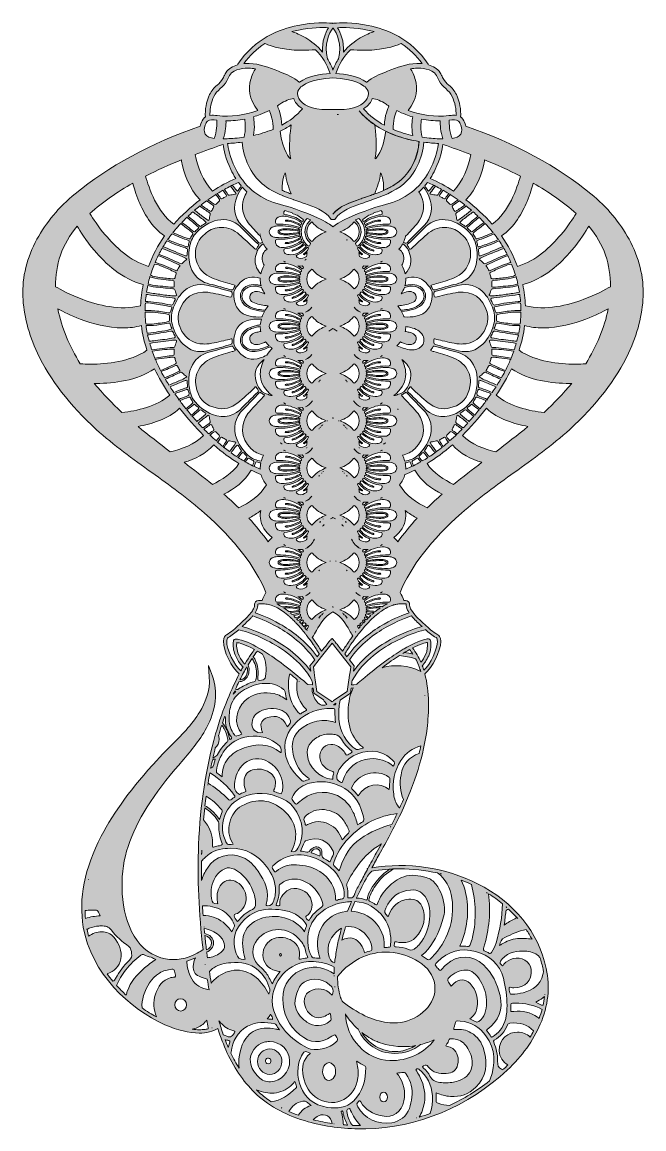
# Model space of a CAD drawing. Extents: x 705 to 2296, y -2914 to -85.
import ezdxf

# ---------------------------------------------------------------- set-up
doc = ezdxf.new("R2010")
doc.units = 0
doc.header["$MEASUREMENT"] = 0
doc.layers.add('Layer 1', color=7, linetype='Continuous')

# ---------------------------------------------------------------- blocks, each defined once
blk = doc.blocks.new('block 4')
at = {"layer": 'Layer 1', "true_color": 0x4fa0cb}
h = blk.add_hatch(color=153, dxfattribs=at)
h.dxf.hatch_style = 2
edge = h.paths.add_edge_path()
edge.add_spline(control_points=[(2257.7, -639.8), (2234.9, -597.8), (2201.2, -557.8), (2160.3, -523.9), (2075.6, -453.9), (1964.9, -394.1), (1840.3, -350.9), (1840.3, -350.9), (1840.3, -350.9), (1840.3, -350.9), (1839.9, -349), (1839.3, -346.9), (1838.6, -344.9), (1837.1, -340.3), (1834.4, -333.8), (1829, -329.2), (1828.3, -328.7), (1827.5, -328.1), (1826.8, -327.7), (1826.8, -327.7), (1826.8, -327.7), (1826.8, -327.7), (1828.3, -308.8), (1824.7, -289.4), (1816, -270), (1811.6, -260.1), (1804.2, -253.1), (1797.1, -246.4), (1791.3, -241), (1785.9, -235.9), (1782.3, -229.5), (1781.2, -227.6), (1780.3, -225.5), (1779.3, -223.4), (1778, -220.5), (1776.7, -217.6), (1774.9, -214.8), (1767.9, -203.5), (1756.4, -197.5), (1745.1, -194.2), (1745.1, -194.2), (1743.7, -192.2), (1743.7, -192.2), (1701.3, -127.6), (1637.1, -102.8), (1590.8, -93.4), (1549.9, -85.1), (1516.1, -86.8), (1504.2, -87.9), (1504.1, -87.8), (1504.1, -87.8), (1504.1, -87.7), (1504.1, -87.7), (1503.9, -87.9), (1503.9, -87.9), (1502.3, -88), (1501.2, -88.2), (1500.4, -88.2), (1499.7, -88.2), (1498.6, -88), (1497, -87.9), (1497, -87.9), (1496.8, -87.7), (1496.8, -87.7), (1496.8, -87.8), (1496.8, -87.8), (1496.7, -87.9), (1484.8, -86.8), (1451, -85.1), (1410.1, -93.4), (1363.8, -102.8), (1299.6, -127.6), (1257.2, -192.2), (1257.2, -192.2), (1255.8, -194.2), (1255.8, -194.2), (1244.5, -197.5), (1233, -203.5), (1226, -214.8), (1224.2, -217.6), (1222.9, -220.5), (1221.6, -223.4), (1220.6, -225.5), (1219.7, -227.6), (1218.6, -229.5), (1215, -235.9), (1209.6, -241), (1203.8, -246.4), (1196.7, -253.1), (1189.3, -260.1), (1184.9, -270), (1176.2, -289.4), (1172.6, -308.8), (1174.1, -327.7), (1174.1, -327.7), (1174.1, -327.7), (1174.1, -327.7), (1173.4, -328.1), (1172.6, -328.7), (1171.9, -329.2), (1166.5, -333.8), (1163.8, -340.3), (1162.3, -344.9), (1161.6, -346.9), (1161, -349), (1160.6, -350.9), (1160.6, -350.9), (1160.6, -350.9), (1160.6, -350.9), (1036, -394.1), (925.3, -453.9), (840.6, -523.9), (799.7, -557.8), (766, -597.8), (743.2, -639.8), (717.4, -687.2), (705.2, -736.5), (707.1, -786.2), (708.8, -833.1), (721.4, -881.9), (744.6, -931.2), (776.6, -999.2), (827.2, -1064.8), (895, -1126.3), (939.7, -1166.8), (989.2, -1202.2), (1037, -1236.5), (1082.4, -1269), (1129.3, -1302.6), (1171.8, -1340.4), (1249.4, -1409.2), (1300.8, -1475.6), (1329, -1543.4), (1325.1, -1549.5), (1321.5, -1556.3), (1318.9, -1563.7), (1317.5, -1563.6), (1315.9, -1563.5), (1314.3, -1563.5), (1308.4, -1563.5), (1302, -1564.6), (1300.3, -1570.4), (1299.8, -1572.1), (1299.8, -1573.6), (1299.7, -1575), (1299.7, -1575.3), (1299.7, -1575.6), (1299.7, -1576), (1299.5, -1579.7), (1298.1, -1583.6), (1295.6, -1587.7), (1294.7, -1589.3), (1293.7, -1590.8), (1292.6, -1592.3), (1291.9, -1593.3), (1291.2, -1594.2), (1290.5, -1595.2), (1283.2, -1604.5), (1274, -1613.1), (1265, -1621.4), (1265, -1621.4), (1260.9, -1625.2), (1260.9, -1625.2), (1250.6, -1634.7), (1239.9, -1644.6), (1227.9, -1651.3), (1224.5, -1653.1), (1220.4, -1657.5), (1220.1, -1667.5), (1219.4, -1692), (1241.3, -1736.3), (1260.8, -1751.2), (1242, -1787), (1219.5, -1838.1), (1200.2, -1904.9), (1175.4, -1991), (1160.8, -2086.1), (1156.6, -2187.7), (1153.1, -2272.7), (1157, -2362.5), (1168.2, -2455.8), (1163.7, -2459.1), (1158.7, -2462.3), (1152.9, -2465.4), (1126.5, -2479.9), (1097.9, -2485), (1072.3, -2479.9), (1038.1, -2473.1), (1010.9, -2453.4), (991.6, -2421.4), (955, -2360.7), (954.3, -2266.4), (972.6, -2204.6), (992.2, -2138.3), (1031.4, -2072.1), (1096, -1996), (1100.5, -1990.8), (1105, -1985.5), (1109.5, -1980.3), (1133.9, -1952.1), (1159.1, -1922.8), (1176.9, -1889.2), (1201.1, -1843.7), (1206.6, -1795.7), (1192.2, -1757.4), (1192.2, -1757.4), (1181.7, -1729.6), (1181.7, -1729.6), (1181.7, -1729.6), (1184.1, -1759.2), (1184.1, -1759.2), (1187, -1794.9), (1172.4, -1827.4), (1159.7, -1848.4), (1139.6, -1881.5), (1111.4, -1909.6), (1084.2, -1936.8), (1073, -1948.1), (1061.4, -1959.7), (1050.5, -1971.5), (986.2, -2041.2), (939.5, -2104.7), (907.7, -2165.8), (865, -2247.9), (849.5, -2326.2), (861.7, -2398.7), (881.5, -2516.1), (980.8, -2608.5), (1070.5, -2648.1), (1102.7, -2662.3), (1132.8, -2669.5), (1158.3, -2669.5), (1176.9, -2669.5), (1193, -2665.7), (1206, -2658.1), (1206, -2658.1), (1206, -2658.1), (1206, -2658.1), (1212.8, -2680), (1220.7, -2700.5), (1229.3, -2719.2), (1249.6, -2763), (1275.4, -2799.4), (1306, -2827.3), (1339.8, -2858.1), (1383.8, -2881.3), (1437, -2896.3), (1479.4, -2908.2), (1526.5, -2914.4), (1574.1, -2914.4), (1577.5, -2914.4), (1581, -2914.4), (1584.5, -2914.3), (1715.7, -2911.8), (1847.6, -2857), (1946.3, -2764.1), (1983.9, -2728.6), (2013.1, -2688.2), (2030.7, -2647.1), (2051, -2599.6), (2056.1, -2551.7), (2046.1, -2504.6), (2026.2, -2411.8), (1963.7, -2334.7), (1870, -2287.6), (1788.1, -2246.3), (1690.3, -2231.8), (1599.9, -2247.1), (1606.1, -2235.8), (1612.3, -2224.5), (1618.5, -2213.4), (1637.4, -2179.5), (1656.8, -2144.5), (1673.6, -2108.6), (1710.7, -2029.3), (1732.7, -1958.2), (1740.9, -1891), (1746, -1849.4), (1747.6, -1797.6), (1735.2, -1750.8), (1754.4, -1736.3), (1776, -1693.1), (1776, -1668.4), (1776, -1668), (1776, -1667.6), (1776, -1667.2), (1775.7, -1657.2), (1771.6, -1652.9), (1768.2, -1651), (1756.2, -1644.4), (1745.5, -1634.5), (1735.2, -1625), (1735.2, -1625), (1731.1, -1621.2), (1731.1, -1621.2), (1719.8, -1610.8), (1708.1, -1600), (1700.5, -1587.6), (1698, -1583.6), (1696.6, -1579.6), (1696.4, -1575.9), (1696.4, -1575.6), (1696.4, -1575.3), (1696.4, -1575), (1696.4, -1573.6), (1696.3, -1572), (1695.8, -1570.4), (1694.1, -1564.7), (1687.8, -1563.5), (1681.9, -1563.5), (1679.3, -1556.2), (1675.7, -1549.4), (1671.9, -1543.4), (1700.1, -1475.6), (1751.5, -1409.2), (1829.1, -1340.4), (1871.6, -1302.6), (1918.5, -1269), (1963.9, -1236.5), (2011.7, -1202.2), (2061.2, -1166.8), (2105.9, -1126.3), (2173.7, -1064.8), (2224.3, -999.2), (2256.3, -931.2), (2279.5, -881.9), (2292.1, -833.1), (2293.8, -786.2), (2295.7, -736.5), (2283.5, -687.2), (2257.7, -639.8)], knot_values=[0, 0, 0, 0, 1, 1, 1, 2, 2, 2, 3, 3, 3, 4, 4, 4, 5, 5, 5, 6, 6, 6, 7, 7, 7, 8, 8, 8, 9, 9, 9, 10, 10, 10, 11, 11, 11, 12, 12, 12, 13, 13, 13, 14, 14, 14, 15, 15, 15, 16, 16, 16, 17, 17, 17, 18, 18, 18, 19, 19, 19, 20, 20, 20, 21, 21, 21, 22, 22, 22, 23, 23, 23, 24, 24, 24, 25, 25, 25, 26, 26, 26, 27, 27, 27, 28, 28, 28, 29, 29, 29, 30, 30, 30, 31, 31, 31, 32, 32, 32, 33, 33, 33, 34, 34, 34, 35, 35, 35, 36, 36, 36, 37, 37, 37, 38, 38, 38, 39, 39, 39, 40, 40, 40, 41, 41, 41, 42, 42, 42, 43, 43, 43, 44, 44, 44, 45, 45, 45, 46, 46, 46, 47, 47, 47, 48, 48, 48, 49, 49, 49, 50, 50, 50, 51, 51, 51, 52, 52, 52, 53, 53, 53, 54, 54, 54, 55, 55, 55, 56, 56, 56, 57, 57, 57, 58, 58, 58, 59, 59, 59, 60, 60, 60, 61, 61, 61, 62, 62, 62, 63, 63, 63, 64, 64, 64, 65, 65, 65, 66, 66, 66, 67, 67, 67, 68, 68, 68, 69, 69, 69, 70, 70, 70, 71, 71, 71, 72, 72, 72, 73, 73, 73, 74, 74, 74, 75, 75, 75, 76, 76, 76, 77, 77, 77, 78, 78, 78, 79, 79, 79, 80, 80, 80, 81, 81, 81, 82, 82, 82, 83, 83, 83, 84, 84, 84, 85, 85, 85, 86, 86, 86, 87, 87, 87, 88, 88, 88, 89, 89, 89, 90, 90, 90, 91, 91, 91, 92, 92, 92, 93, 93, 93, 94, 94, 94, 95, 95, 95, 96, 96, 96, 97, 97, 97, 98, 98, 98, 99, 99, 99, 100, 100, 100, 101, 101, 101, 102, 102, 102, 103, 103, 103, 104, 104, 104, 105, 105, 105, 106, 106, 106, 107, 107, 107, 108, 108, 108, 109, 109, 109, 110, 110, 110, 110], degree=3, periodic=1)
edge = h.paths.add_edge_path()
edge.add_spline(control_points=[(1735.6, -1806.8), (1735.6, -1806.8), (1735.6, -1806.8), (1735.6, -1806.8), (1735.6, -1806.4), (1735.5, -1806.1), (1735.5, -1805.7), (1735.5, -1806.1), (1735.6, -1806.4), (1735.6, -1806.8)], knot_values=[0, 0, 0, 0, 1, 1, 1, 2, 2, 2, 3, 3, 3, 3], degree=3, periodic=1)
edge = h.paths.add_edge_path()
edge.add_spline(control_points=[(2012.4, -496.4), (2052, -519), (2089.5, -544.8), (2122.4, -574.5), (2114.6, -587.3), (2101.2, -607.5), (2083.3, -628.7), (2058.2, -658.4), (2019.2, -695.5), (1972.4, -709.7), (1962.2, -681.9), (1948.4, -655.8), (1931.4, -631.7), (1964.4, -609.8), (1985.1, -571.9), (1997, -543.3), (2004.6, -524.6), (2009.5, -507.7), (2012.4, -496.4)], knot_values=[0, 0, 0, 0, 1, 1, 1, 2, 2, 2, 3, 3, 3, 4, 4, 4, 5, 5, 5, 6, 6, 6, 6], degree=3, periodic=1)
edge = h.paths.add_edge_path()
edge.add_spline(control_points=[(1895, -1049.4), (1894.6, -1050), (1894.2, -1050.5), (1893.7, -1051.1), (1894.2, -1050.5), (1894.6, -1050), (1895, -1049.4), (1888.8, -1046.8), (1882.5, -1044.4), (1876.2, -1042.1), (1867.6, -1038.9), (1867.2, -1038.1), (1870, -1029.1), (1870.3, -1028.1), (1870.7, -1027.1), (1871.1, -1026.1), (1871.8, -1023.8), (1873.1, -1023.3), (1875.4, -1024.1), (1885.3, -1027.9), (1895.4, -1031.3), (1905.4, -1035), (1902, -1039.8), (1898.6, -1044.6), (1895, -1049.4), (1895, -1049.4), (1895, -1049.4), (1895, -1049.4)], knot_values=[0, 0, 0, 0, 1, 1, 1, 2, 2, 2, 3, 3, 3, 4, 4, 4, 5, 5, 5, 6, 6, 6, 7, 7, 7, 8, 8, 8, 9, 9, 9, 9], degree=3, periodic=1)
edge = h.paths.add_edge_path()
edge.add_spline(control_points=[(1750.2, -1161.6), (1749, -1159.5), (1748.7, -1158.6), (1751.5, -1158.2), (1755.9, -1157.5), (1760.3, -1156.5), (1764.7, -1155.6), (1766.7, -1155.1), (1768, -1155.4), (1769.1, -1157.3), (1771, -1160.3), (1773.1, -1163.1), (1775.2, -1166), (1776.6, -1168.1), (1778, -1170.1), (1779.4, -1172.1), (1773.5, -1176.8), (1767.7, -1181.3), (1761.8, -1185.5), (1761.8, -1185.5), (1765.2, -1183.1), (1765.2, -1183.1), (1759.8, -1176.1), (1754.7, -1169.1), (1750.2, -1161.6)], knot_values=[0, 0, 0, 0, 1, 1, 1, 2, 2, 2, 3, 3, 3, 4, 4, 4, 5, 5, 5, 6, 6, 6, 7, 7, 7, 8, 8, 8, 8], degree=3, periodic=1)
edge = h.paths.add_edge_path()
edge.add_spline(control_points=[(1717.9, -1086), (1712.1, -1078.4), (1705.6, -1071.4), (1699.1, -1064.4), (1691.8, -1056.5), (1684.1, -1049), (1677.1, -1040.9), (1675.4, -1039), (1675.6, -1038.1), (1677.8, -1037), (1680.6, -1035.6), (1683.3, -1033.9), (1686.1, -1032.2), (1687.4, -1031.4), (1688.2, -1031.6), (1689.3, -1032.8), (1701.9, -1047), (1715.3, -1060.3), (1728.8, -1073.4), (1752.3, -1096.3), (1757.9, -1122.3), (1745.9, -1152.9), (1739.8, -1168.3), (1729.4, -1180.5), (1717.9, -1192.1), (1713.2, -1196.8), (1707.8, -1200.7), (1701.4, -1202.8), (1695.6, -1204.7), (1689.8, -1206.4), (1684, -1207.7), (1682.5, -1202.1), (1680.4, -1196.8), (1678, -1191.9), (1690.4, -1189.5), (1701.7, -1183.9), (1709.8, -1176), (1738.4, -1148), (1737.1, -1111.1), (1717.9, -1086)], knot_values=[0, 0, 0, 0, 1, 1, 1, 2, 2, 2, 3, 3, 3, 4, 4, 4, 5, 5, 5, 6, 6, 6, 7, 7, 7, 8, 8, 8, 9, 9, 9, 10, 10, 10, 11, 11, 11, 12, 12, 12, 13, 13, 13, 13], degree=3, periodic=1)
edge = h.paths.add_edge_path()
edge.add_spline(control_points=[(1665.5, -1037.3), (1664.6, -1037.6), (1663.8, -1038), (1662.9, -1038.3), (1660.7, -1038.9), (1658.5, -1039.5), (1656.3, -1039.9), (1674.3, -1025.6), (1684.3, -1009.2), (1686.2, -990.8), (1687.8, -974.9), (1683.1, -959.9), (1676.5, -947.4), (1679.9, -950.1), (1683.1, -953.1), (1686.2, -956.3), (1694.7, -965.2), (1699.6, -975.8), (1699.6, -988), (1698.1, -1009.9), (1690.7, -1030.8), (1665.5, -1037.3)], knot_values=[0, 0, 0, 0, 1, 1, 1, 2, 2, 2, 3, 3, 3, 4, 4, 4, 5, 5, 5, 6, 6, 6, 7, 7, 7, 7], degree=3, periodic=1)
edge = h.paths.add_edge_path()
edge.add_spline(control_points=[(1666.9, -1075.7), (1666.6, -1075.1), (1666.3, -1074.5), (1665.9, -1073.8), (1666.1, -1074.2), (1666.3, -1074.5), (1666.4, -1074.8), (1666.6, -1075.1), (1666.8, -1075.4), (1666.9, -1075.7)], knot_values=[0, 0, 0, 0, 1, 1, 1, 2, 2, 2, 3, 3, 3, 3], degree=3, periodic=1)
edge = h.paths.add_edge_path()
edge.add_spline(control_points=[(1556.3, -1611.2), (1554.8, -1612.5), (1553.9, -1612.7), (1552.6, -1610.9), (1547.6, -1604.3), (1541.3, -1599.1), (1534.2, -1594.9), (1529.1, -1591.8), (1523.5, -1589.5), (1517.8, -1587.2), (1531.9, -1582.4), (1543.9, -1574.9), (1552.9, -1563.1), (1554.5, -1561.1), (1555.3, -1562.5), (1556.4, -1563.4), (1570.9, -1575.7), (1570.8, -1599), (1556.3, -1611.2)], knot_values=[0, 0, 0, 0, 1, 1, 1, 2, 2, 2, 3, 3, 3, 4, 4, 4, 5, 5, 5, 6, 6, 6, 6], degree=3, periodic=1)
edge = h.paths.add_edge_path()
edge.add_spline(control_points=[(1558.8, -1644.3), (1558.8, -1644.3), (1558.8, -1644.3), (1558.8, -1644.3), (1558.5, -1643.8), (1558.3, -1643.4), (1558, -1642.9), (1558.3, -1643.4), (1558.5, -1643.8), (1558.8, -1644.3)], knot_values=[0, 0, 0, 0, 1, 1, 1, 2, 2, 2, 3, 3, 3, 3], degree=3, periodic=1)
edge = h.paths.add_edge_path()
edge.add_spline(control_points=[(1541.6, -1880.1), (1545.2, -1900.3), (1554.8, -1917.6), (1569.1, -1932.3), (1571.8, -1935), (1574.9, -1937.2), (1577.8, -1939.7), (1577.4, -1940.2), (1577.1, -1940.8), (1576.7, -1941.4), (1574.6, -1941.9), (1572.2, -1942.1), (1570.3, -1943), (1562.8, -1946.8), (1557.3, -1943.7), (1551.6, -1938.7), (1526, -1916.5), (1515.3, -1887.7), (1515.2, -1854.8), (1515.2, -1842.3), (1516.4, -1830.2), (1518.8, -1818.5), (1518.8, -1818.5), (1544.8, -1800.8), (1544.8, -1800.8), (1544.8, -1800.8), (1546.6, -1787.5), (1546.6, -1787.5), (1546.6, -1787.5), (1552.4, -1787.3), (1552.4, -1787.3), (1548, -1795.3), (1544.9, -1804), (1543, -1813.3), (1538.4, -1835.4), (1537.6, -1857.8), (1541.6, -1880.1)], knot_values=[0, 0, 0, 0, 1, 1, 1, 2, 2, 2, 3, 3, 3, 4, 4, 4, 5, 5, 5, 6, 6, 6, 7, 7, 7, 8, 8, 8, 9, 9, 9, 10, 10, 10, 11, 11, 11, 12, 12, 12, 12], degree=3, periodic=1)
edge = h.paths.add_edge_path()
edge.add_spline(control_points=[(1711.6, -1712.5), (1714.4, -1717.8), (1716.9, -1723.1), (1719.1, -1728.7), (1719.7, -1730), (1720.2, -1731.4), (1720.7, -1732.8), (1722.3, -1736.9), (1723.6, -1741), (1724.9, -1745.2), (1692, -1728), (1656.9, -1726.9), (1625.9, -1735.5), (1642.7, -1722.8), (1657.4, -1712.6), (1670.3, -1704.4), (1670.3, -1704.4), (1670.3, -1704.4), (1670.3, -1704.4), (1684.3, -1705.6), (1698.1, -1708.3), (1711.6, -1712.5)], knot_values=[0, 0, 0, 0, 1, 1, 1, 2, 2, 2, 3, 3, 3, 4, 4, 4, 5, 5, 5, 6, 6, 6, 7, 7, 7, 7], degree=3, periodic=1)
edge = h.paths.add_edge_path()
edge.add_spline(control_points=[(1679, -1699), (1680.5, -1698), (1682, -1697.1), (1683.5, -1696.2), (1682, -1697.1), (1680.5, -1698), (1679, -1699)], knot_values=[0, 0, 0, 0, 1, 1, 1, 2, 2, 2, 2], degree=3, periodic=1)
edge = h.paths.add_edge_path()
edge.add_spline(control_points=[(1683.5, -1696.2), (1684, -1695.9), (1684.6, -1695.6), (1685.1, -1695.3), (1689, -1693), (1692.8, -1690.9), (1696.3, -1689), (1699.3, -1692.7), (1702, -1696.5), (1704.6, -1700.5), (1697.6, -1698.7), (1690.6, -1697.3), (1683.5, -1696.2)], knot_values=[0, 0, 0, 0, 1, 1, 1, 2, 2, 2, 3, 3, 3, 4, 4, 4, 4], degree=3, periodic=1)
edge = h.paths.add_edge_path()
edge.add_spline(control_points=[(1627.5, -1954.7), (1637.6, -1958.8), (1646, -1965.1), (1653.7, -1972.8), (1658.6, -1977.6), (1659.2, -1982), (1654.6, -1987.3), (1637.5, -1972.3), (1617.3, -1966.9), (1594.8, -1968.1), (1562.9, -1969.9), (1533.4, -1993.8), (1525.8, -2025), (1524.8, -2029.3), (1523.7, -2029.7), (1520, -2028.1), (1510.4, -2023.9), (1508.5, -2020.9), (1510.6, -2010.6), (1513.4, -1997.4), (1521.4, -1987.3), (1530.5, -1977.9), (1556.5, -1951.1), (1595.4, -1941.8), (1627.5, -1954.7)], knot_values=[0, 0, 0, 0, 1, 1, 1, 2, 2, 2, 3, 3, 3, 4, 4, 4, 5, 5, 5, 6, 6, 6, 7, 7, 7, 8, 8, 8, 8], degree=3, periodic=1)
edge = h.paths.add_edge_path()
edge.add_spline(control_points=[(1556.6, -2333.5), (1556.7, -2333.3), (1556.8, -2333.2), (1556.9, -2333), (1556.8, -2333.2), (1556.7, -2333.3), (1556.7, -2333.5), (1586.8, -2335), (1611.8, -2348.5), (1630.6, -2375.2), (1645.1, -2395.6), (1650, -2418.8), (1647.6, -2443.6), (1647.4, -2445.7), (1648.1, -2449), (1645, -2449.7), (1640.9, -2450.5), (1636.6, -2450.9), (1632.4, -2450.9), (1631, -2450.8), (1631.4, -2448.5), (1631.5, -2447.2), (1633.4, -2398.8), (1593.6, -2359.6), (1546.5, -2358), (1549.7, -2349.7), (1553.1, -2341.6), (1556.7, -2333.5), (1556.7, -2333.5), (1556.6, -2333.5), (1556.6, -2333.5)], knot_values=[0, 0, 0, 0, 1, 1, 1, 2, 2, 2, 3, 3, 3, 4, 4, 4, 5, 5, 5, 6, 6, 6, 7, 7, 7, 8, 8, 8, 9, 9, 9, 10, 10, 10, 10], degree=3, periodic=1)
edge = h.paths.add_edge_path()
edge.add_spline(control_points=[(1806.9, -2709), (1802.8, -2705.8), (1798, -2704.5), (1793, -2703.7), (1788.6, -2703.1), (1788.2, -2701.6), (1791, -2698.5), (1791.8, -2697.6), (1792.2, -2696.4), (1793, -2695.5), (1795.8, -2692.1), (1795.4, -2685.4), (1799.7, -2684.6), (1805.4, -2683.6), (1811.8, -2684.8), (1817.6, -2686), (1830.6, -2688.8), (1838.8, -2698), (1845.3, -2708.7), (1853.4, -2721.9), (1858, -2736.5), (1856.1, -2751.9), (1853.8, -2771.1), (1842.1, -2783.6), (1824.4, -2790.5), (1814, -2794.6), (1803.1, -2796.5), (1790.8, -2796.8), (1785.7, -2797.2), (1779.5, -2796.4), (1773.4, -2795.5), (1762.6, -2793.9), (1753.5, -2790.8), (1748.5, -2779.4), (1744.9, -2771.3), (1738.3, -2764.9), (1731.8, -2758.9), (1729.4, -2756.7), (1728.2, -2755.6), (1732.1, -2753.6), (1739.4, -2749.9), (1739.1, -2749.9), (1744.4, -2756.4), (1756.1, -2770.8), (1772.3, -2774.1), (1789.6, -2772.9), (1807, -2771.7), (1815.5, -2764.9), (1819.3, -2751.1), (1823.8, -2735), (1818.8, -2718.3), (1806.9, -2709)], knot_values=[0, 0, 0, 0, 1, 1, 1, 2, 2, 2, 3, 3, 3, 4, 4, 4, 5, 5, 5, 6, 6, 6, 7, 7, 7, 8, 8, 8, 9, 9, 9, 10, 10, 10, 11, 11, 11, 12, 12, 12, 13, 13, 13, 14, 14, 14, 15, 15, 15, 16, 16, 16, 17, 17, 17, 17], degree=3, periodic=1)
edge = h.paths.add_edge_path()
edge.add_spline(control_points=[(1851.1, -2542.9), (1838.7, -2530), (1822.7, -2530.4), (1809.8, -2542.7), (1807.5, -2545), (1805.2, -2547.2), (1802.4, -2549.8), (1800.3, -2546.1), (1798.8, -2542.2), (1796.2, -2539.1), (1792.3, -2534.5), (1793.4, -2531.3), (1797.5, -2527.6), (1810, -2516.4), (1823.8, -2508.3), (1841.3, -2508.5), (1848.3, -2508.6), (1854.7, -2510.9), (1860.2, -2515.5), (1887.8, -2538.2), (1900.9, -2585.6), (1889, -2619.2), (1885.9, -2627.7), (1881.5, -2635.2), (1873.2, -2639.8), (1870.1, -2641.5), (1867.4, -2641.8), (1864.2, -2639.9), (1859.9, -2637.5), (1855.2, -2635.6), (1850.1, -2633.2), (1860.2, -2626.1), (1866.8, -2617.1), (1868.7, -2605.5), (1872.6, -2582), (1867.9, -2560.4), (1851.1, -2542.9)], knot_values=[0, 0, 0, 0, 1, 1, 1, 2, 2, 2, 3, 3, 3, 4, 4, 4, 5, 5, 5, 6, 6, 6, 7, 7, 7, 8, 8, 8, 9, 9, 9, 10, 10, 10, 11, 11, 11, 12, 12, 12, 12], degree=3, periodic=1)
edge = h.paths.add_edge_path()
edge.add_spline(control_points=[(1532, -2620.7), (1532.8, -2621.9), (1533.6, -2623.1), (1534.4, -2624.3), (1541.7, -2635.1), (1551.7, -2647.8), (1564.8, -2659.9), (1580.9, -2696.7), (1616.7, -2721.7), (1658.1, -2721.5), (1684.6, -2721.4), (1706.5, -2713.4), (1724.1, -2698.9), (1737.3, -2695.7), (1749.2, -2691.3), (1759.6, -2686.5), (1735.1, -2719.9), (1693.5, -2740.9), (1645.5, -2740), (1586, -2738.9), (1533.6, -2683.1), (1532, -2620.7)], knot_values=[0, 0, 0, 0, 1, 1, 1, 2, 2, 2, 3, 3, 3, 4, 4, 4, 5, 5, 5, 6, 6, 6, 7, 7, 7, 7], degree=3, periodic=1)
edge = h.paths.add_edge_path()
edge.add_spline(control_points=[(1639.7, -2833), (1639.8, -2840), (1635.6, -2845.5), (1630.1, -2845.5), (1624.7, -2845.6), (1620.3, -2840.1), (1620.2, -2833.2), (1620.2, -2826.4), (1624.6, -2820.7), (1629.9, -2820.6), (1635.4, -2820.6), (1639.6, -2825.9), (1639.7, -2833)], knot_values=[0, 0, 0, 0, 1, 1, 1, 2, 2, 2, 3, 3, 3, 4, 4, 4, 4], degree=3, periodic=1)
edge = h.paths.add_edge_path()
edge.add_spline(control_points=[(1574.5, -2668.2), (1585.6, -2677.1), (1598.5, -2685.1), (1613.3, -2691.4), (1618.9, -2693.7), (1644.1, -2703.9), (1679, -2704.2), (1690.5, -2704.3), (1701.4, -2703.3), (1711.6, -2701.5), (1700.6, -2708.4), (1688.1, -2713.1), (1673.9, -2715.5), (1634.1, -2722.2), (1594.5, -2702.4), (1574.5, -2668.2)], knot_values=[0, 0, 0, 0, 1, 1, 1, 2, 2, 2, 3, 3, 3, 4, 4, 4, 5, 5, 5, 5], degree=3, periodic=1)
edge = h.paths.add_edge_path()
edge.add_spline(control_points=[(1665.5, -2643.4), (1631.1, -2646), (1592.9, -2634.2), (1552.1, -2608.3), (1541, -2601.2), (1531.7, -2594.5), (1523.6, -2587.7), (1522.4, -2584.8), (1521.4, -2582.5), (1520.8, -2580.9), (1520.2, -2579.3), (1519.8, -2578.3), (1519.8, -2578.3), (1514.6, -2561), (1512.2, -2543.1), (1511.7, -2525.2), (1546.9, -2480.4), (1602.7, -2456.3), (1654.5, -2463.8), (1708, -2471.5), (1761.7, -2503), (1761.2, -2556), (1760.8, -2603.9), (1711.4, -2639.8), (1665.5, -2643.4)], knot_values=[0, 0, 0, 0, 1, 1, 1, 2, 2, 2, 3, 3, 3, 4, 4, 4, 5, 5, 5, 6, 6, 6, 7, 7, 7, 8, 8, 8, 8], degree=3, periodic=1)
edge = h.paths.add_edge_path()
edge.add_spline(control_points=[(1434.6, -2707.3), (1390.9, -2685), (1359.5, -2652.2), (1346.9, -2603.6), (1345.4, -2598), (1344.9, -2592.1), (1345, -2586.3), (1345.8, -2542), (1381.7, -2484.3), (1450.5, -2486.7), (1469.6, -2487.4), (1487.2, -2492.6), (1503.8, -2500.6), (1503.4, -2506.3), (1503.3, -2512.1), (1503.3, -2517.9), (1480.8, -2503.1), (1456.5, -2496.7), (1429.6, -2504.6), (1394.5, -2515), (1371.7, -2545.1), (1372, -2581.7), (1372.3, -2618.8), (1386.4, -2650.2), (1415.3, -2673.8), (1442.5, -2696.1), (1468.2, -2696.9), (1497.6, -2677.8), (1506, -2672.3), (1505.7, -2672.5), (1510.4, -2681.1), (1513.1, -2685.7), (1512, -2688.5), (1508.7, -2692.1), (1492.2, -2709.8), (1454.4, -2717.5), (1434.6, -2707.3)], knot_values=[0, 0, 0, 0, 1, 1, 1, 2, 2, 2, 3, 3, 3, 4, 4, 4, 5, 5, 5, 6, 6, 6, 7, 7, 7, 8, 8, 8, 9, 9, 9, 10, 10, 10, 11, 11, 11, 12, 12, 12, 12], degree=3, periodic=1)
edge = h.paths.add_edge_path()
edge.add_spline(control_points=[(1507.2, -2767.8), (1507, -2774.5), (1505.3, -2780.6), (1500.9, -2785.7), (1495, -2792.3), (1487, -2792.5), (1480.8, -2786.2), (1472, -2777.5), (1471.7, -2759.3), (1480.2, -2750.2), (1486.7, -2743.3), (1494.9, -2743.4), (1501.2, -2750.5), (1505.5, -2755.5), (1506.9, -2761.5), (1507.2, -2767.8)], knot_values=[0, 0, 0, 0, 1, 1, 1, 2, 2, 2, 3, 3, 3, 4, 4, 4, 5, 5, 5, 5], degree=3, periodic=1)
edge = h.paths.add_edge_path()
edge.add_spline(control_points=[(1269.5, -2448.4), (1270.2, -2458.5), (1272.2, -2468.4), (1275.3, -2478), (1276.3, -2481.1), (1276, -2481.3), (1272.6, -2481.5), (1261.4, -2481.9), (1256.5, -2475.8), (1253, -2466.1), (1241, -2433.4), (1248.2, -2403.2), (1274.6, -2378.7), (1291.8, -2362.8), (1311.4, -2353.4), (1335.4, -2353.1), (1359.5, -2352.8), (1383, -2354.2), (1404.7, -2365.9), (1414.6, -2371.3), (1422.8, -2378.6), (1429.5, -2387.7), (1432.3, -2391.3), (1433.4, -2394.8), (1431.3, -2399.3), (1429.7, -2402.5), (1429.1, -2406), (1427.8, -2410.3), (1422.3, -2403.6), (1417.1, -2397.5), (1411, -2392.4), (1379.6, -2365.9), (1326.2, -2364), (1293.6, -2388.5), (1273.6, -2403.5), (1267.7, -2424.5), (1269.5, -2448.4)], knot_values=[0, 0, 0, 0, 1, 1, 1, 2, 2, 2, 3, 3, 3, 4, 4, 4, 5, 5, 5, 6, 6, 6, 7, 7, 7, 8, 8, 8, 9, 9, 9, 10, 10, 10, 11, 11, 11, 12, 12, 12, 12], degree=3, periodic=1)
edge = h.paths.add_edge_path()
edge.add_spline(control_points=[(1250.4, -2281.4), (1235.7, -2274.7), (1220.7, -2279.5), (1212, -2293.1), (1203.7, -2305.9), (1202.5, -2319.8), (1204.8, -2334.4), (1205, -2335.9), (1205.3, -2337.5), (1205.5, -2339.1), (1193.4, -2338.1), (1191.9, -2336.8), (1189.8, -2325.3), (1186.2, -2305.5), (1190.3, -2287.1), (1200.2, -2270), (1205.6, -2260.7), (1214.1, -2254.3), (1223.6, -2249.5), (1231.8, -2245.4), (1240.2, -2246.9), (1248.1, -2250.8), (1271.5, -2262.5), (1285.9, -2282.2), (1295.5, -2305.9), (1299.8, -2316.6), (1302.6, -2327.7), (1302.5, -2339.4), (1302.5, -2345.6), (1300.7, -2350.1), (1294.2, -2353.2), (1279.1, -2360.4), (1266.8, -2371.4), (1256.1, -2384.4), (1255.2, -2383.7), (1255, -2383.6), (1254.9, -2383.4), (1252.2, -2378.8), (1247.1, -2373.9), (1247.4, -2369.4), (1247.6, -2365), (1255.6, -2364.7), (1259.6, -2361.5), (1292, -2335.9), (1278.9, -2294.4), (1250.4, -2281.4)], knot_values=[0, 0, 0, 0, 1, 1, 1, 2, 2, 2, 3, 3, 3, 4, 4, 4, 5, 5, 5, 6, 6, 6, 7, 7, 7, 8, 8, 8, 9, 9, 9, 10, 10, 10, 11, 11, 11, 12, 12, 12, 13, 13, 13, 14, 14, 14, 15, 15, 15, 15], degree=3, periodic=1)
edge = h.paths.add_edge_path()
edge.add_spline(control_points=[(1362.6, -2295.4), (1362.2, -2291.2), (1364.7, -2289.5), (1367.2, -2287.6), (1384.8, -2274.1), (1404.8, -2272.7), (1424.4, -2280.5), (1448.4, -2289.9), (1464.3, -2308.3), (1472.6, -2333), (1476.3, -2343.8), (1475.9, -2344.1), (1466.8, -2350.7), (1456.9, -2357.8), (1448.5, -2366.5), (1441.9, -2376.7), (1440.7, -2378.6), (1439.9, -2380.8), (1437.8, -2381.9), (1437, -2381.2), (1436.7, -2381), (1436.5, -2380.7), (1434.4, -2378.2), (1431, -2375.9), (1430.7, -2373.2), (1430.2, -2370), (1434.9, -2369.2), (1437.1, -2367.1), (1447.3, -2357.4), (1449.8, -2338.9), (1442.7, -2323.7), (1434.4, -2305.9), (1412, -2296), (1392.9, -2301), (1379.3, -2304.5), (1361.6, -2323.7), (1364.3, -2340), (1364.5, -2341.2), (1365.4, -2343.3), (1363.5, -2343.6), (1360.8, -2344.2), (1357.7, -2344.3), (1355.3, -2343), (1354, -2342.3), (1355.5, -2340.4), (1356, -2339.2), (1361.7, -2325.1), (1364.2, -2310.5), (1362.6, -2295.4)], knot_values=[0, 0, 0, 0, 1, 1, 1, 2, 2, 2, 3, 3, 3, 4, 4, 4, 5, 5, 5, 6, 6, 6, 7, 7, 7, 8, 8, 8, 9, 9, 9, 10, 10, 10, 11, 11, 11, 12, 12, 12, 13, 13, 13, 14, 14, 14, 15, 15, 15, 16, 16, 16, 16], degree=3, periodic=1)
edge = h.paths.add_edge_path()
edge.add_spline(control_points=[(1301.9, -2438.1), (1325.2, -2399.2), (1379.7, -2393.5), (1411.4, -2426.7), (1420, -2435.7), (1427.7, -2445.5), (1429.9, -2458.6), (1430.7, -2463.7), (1433.1, -2468.5), (1435.1, -2473.4), (1436.2, -2476), (1436.3, -2477.3), (1433, -2477.7), (1427.6, -2478.5), (1422.3, -2479.6), (1416.9, -2480.8), (1414.5, -2481.3), (1413, -2481.4), (1413.8, -2478), (1423.3, -2436.7), (1378.8, -2417.3), (1349.6, -2427.7), (1332.6, -2433.7), (1320.3, -2452.2), (1321.1, -2470.1), (1322.1, -2490.5), (1333.8, -2504.8), (1353.3, -2509.7), (1356.9, -2510.6), (1360.6, -2511.4), (1365.1, -2512.5), (1356.8, -2522), (1350.4, -2531.9), (1345, -2543.9), (1340, -2533.1), (1335.5, -2523.7), (1329.1, -2515.4), (1324.3, -2509.3), (1319.1, -2503.9), (1313, -2499.1), (1295.1, -2485.1), (1290.1, -2457.7), (1301.9, -2438.1)], knot_values=[0, 0, 0, 0, 1, 1, 1, 2, 2, 2, 3, 3, 3, 4, 4, 4, 5, 5, 5, 6, 6, 6, 7, 7, 7, 8, 8, 8, 9, 9, 9, 10, 10, 10, 11, 11, 11, 12, 12, 12, 13, 13, 13, 14, 14, 14, 14], degree=3, periodic=1)
edge = h.paths.add_edge_path()
edge.add_spline(control_points=[(1368.8, -2469.7), (1368.7, -2471.3), (1367.8, -2472.5), (1366.2, -2472.5), (1364.2, -2472.5), (1363.6, -2470.7), (1363.7, -2469.1), (1363.8, -2467.8), (1364.5, -2466.4), (1366.3, -2466.2), (1368.1, -2466.7), (1368.8, -2468.1), (1368.8, -2469.7)], knot_values=[0, 0, 0, 0, 1, 1, 1, 2, 2, 2, 3, 3, 3, 4, 4, 4, 4], degree=3, periodic=1)
edge = h.paths.add_edge_path()
edge.add_spline(control_points=[(1341.7, -2622.4), (1343.3, -2626.4), (1346.1, -2629.9), (1346, -2634.4), (1341.8, -2634.1), (1337.5, -2633.7), (1332.1, -2633.3), (1335.5, -2628.9), (1338.2, -2625.4), (1340.8, -2622), (1341.4, -2622.3), (1341.7, -2622.3), (1341.7, -2622.4)], knot_values=[0, 0, 0, 0, 1, 1, 1, 2, 2, 2, 3, 3, 3, 4, 4, 4, 4], degree=3, periodic=1)
edge = h.paths.add_edge_path()
edge.add_spline(control_points=[(1504.6, -2490.3), (1491.7, -2485.8), (1490.3, -2473.8), (1488.3, -2462.8), (1483.7, -2437.2), (1504.3, -2410.8), (1522.6, -2401.6), (1522, -2403.7), (1521.3, -2405.9), (1520.7, -2408.1), (1517.8, -2418.8), (1514.7, -2430.7), (1512, -2443.4), (1509.9, -2455.6), (1507.8, -2467.8), (1505.7, -2479.9), (1505.3, -2483.4), (1504.9, -2486.8), (1504.6, -2490.3)], knot_values=[0, 0, 0, 0, 1, 1, 1, 2, 2, 2, 3, 3, 3, 4, 4, 4, 5, 5, 5, 6, 6, 6, 6], degree=3, periodic=1)
edge = h.paths.add_edge_path()
edge.add_spline(control_points=[(1505.5, -2551.8), (1505.5, -2551.4), (1505.4, -2550.9), (1505.3, -2550.5), (1505.3, -2550.5), (1505.4, -2550.5), (1505.4, -2550.5), (1505.4, -2550.9), (1505.5, -2551.4), (1505.5, -2551.8)], knot_values=[0, 0, 0, 0, 1, 1, 1, 2, 2, 2, 3, 3, 3, 3], degree=3, periodic=1)
edge = h.paths.add_edge_path()
edge.add_spline(control_points=[(1503.3, -2523.9), (1503.3, -2523.9), (1503.3, -2523.9), (1503.3, -2523.9), (1503.3, -2523.4), (1503.3, -2522.9), (1503.3, -2522.5), (1503.3, -2522.9), (1503.3, -2523.4), (1503.3, -2523.9)], knot_values=[0, 0, 0, 0, 1, 1, 1, 2, 2, 2, 3, 3, 3, 3], degree=3, periodic=1)
edge = h.paths.add_edge_path()
edge.add_spline(control_points=[(1454.1, -2628.9), (1466.5, -2632.5), (1477.5, -2627.8), (1488, -2621.8), (1489.7, -2620.8), (1491.4, -2619.8), (1493.6, -2618.4), (1494.3, -2623.8), (1494.8, -2628.7), (1495.5, -2633.6), (1495.9, -2636.2), (1494.4, -2637.7), (1492.6, -2639.1), (1475.3, -2653.5), (1452.1, -2654.4), (1433.8, -2641.3), (1430.2, -2638.8), (1426.7, -2636.1), (1423.4, -2633.1), (1403.2, -2614.4), (1398, -2592.9), (1408, -2567.2), (1412.1, -2556.5), (1416.4, -2545.8), (1426.8, -2539.1), (1447.8, -2525.4), (1482.3, -2531.9), (1497.5, -2551.7), (1503.3, -2559.2), (1500.2, -2565.4), (1498.2, -2572.6), (1495.5, -2570.1), (1493.1, -2567.6), (1490.6, -2565.5), (1475.3, -2552.7), (1448.7, -2553.7), (1434.4, -2567.6), (1432.5, -2569.5), (1430.9, -2571.5), (1429.7, -2573.9), (1420.9, -2592.3), (1434.5, -2623.4), (1454.1, -2628.9)], knot_values=[0, 0, 0, 0, 1, 1, 1, 2, 2, 2, 3, 3, 3, 4, 4, 4, 5, 5, 5, 6, 6, 6, 7, 7, 7, 8, 8, 8, 9, 9, 9, 10, 10, 10, 11, 11, 11, 12, 12, 12, 13, 13, 13, 14, 14, 14, 14], degree=3, periodic=1)
edge = h.paths.add_edge_path()
edge.add_spline(control_points=[(1532.3, -2398.3), (1532.4, -2398), (1532.5, -2397.8), (1532.6, -2397.5), (1532.5, -2397.8), (1532.4, -2398), (1532.3, -2398.3), (1554, -2394.1), (1570.9, -2403.6), (1585.3, -2418.9), (1593.3, -2427.5), (1598.5, -2437.7), (1599.8, -2449.6), (1600.3, -2454.2), (1600.2, -2456.8), (1598.8, -2458.7), (1592.8, -2460.2), (1586.9, -2462.1), (1581, -2464.3), (1580.3, -2462.2), (1580.1, -2459.4), (1579.2, -2457.4), (1577.5, -2453.3), (1575.8, -2449.1), (1573.4, -2445.4), (1565.1, -2432.9), (1554.5, -2424.1), (1538.3, -2426.8), (1532.5, -2427.8), (1527.4, -2429.7), (1523, -2432.4), (1524.9, -2424.6), (1526.9, -2417.2), (1528.8, -2410.3), (1529.9, -2406.3), (1531.1, -2402.3), (1532.3, -2398.3), (1532.3, -2398.3), (1532.3, -2398.3), (1532.3, -2398.3)], knot_values=[0, 0, 0, 0, 1, 1, 1, 2, 2, 2, 3, 3, 3, 4, 4, 4, 5, 5, 5, 6, 6, 6, 7, 7, 7, 8, 8, 8, 9, 9, 9, 10, 10, 10, 11, 11, 11, 12, 12, 12, 13, 13, 13, 13], degree=3, periodic=1)
edge = h.paths.add_edge_path()
edge.add_spline(control_points=[(1713.1, -2451.1), (1707, -2456.9), (1700.6, -2459.3), (1691.9, -2455.3), (1682.5, -2451.1), (1672.2, -2449.5), (1661.8, -2449.3), (1657.9, -2449.2), (1656, -2448.3), (1657.3, -2444.1), (1657.6, -2442.9), (1657.7, -2441.6), (1657.6, -2440.5), (1657.2, -2435.9), (1659.3, -2435.6), (1663.1, -2436.5), (1670.7, -2438.3), (1678.6, -2438.9), (1686.5, -2437.8), (1696.2, -2436.5), (1704.9, -2432.7), (1711.5, -2425.5), (1733.6, -2401.6), (1740.2, -2373), (1727.8, -2345.3), (1721.2, -2330.8), (1710.4, -2326), (1694.1, -2327.5), (1666.7, -2330.2), (1650.8, -2345.5), (1642, -2370.2), (1641.8, -2370.7), (1641.4, -2371.1), (1641.1, -2371.6), (1631.5, -2362.3), (1630.9, -2360.9), (1635.8, -2349.8), (1647.8, -2322.1), (1668.8, -2306.2), (1699.1, -2303.8), (1717.4, -2302.3), (1731.1, -2310.1), (1739.7, -2326.4), (1748.3, -2342.6), (1749.2, -2359.9), (1747.3, -2377.7), (1744.8, -2401.5), (1737.3, -2423.3), (1722, -2442), (1719.3, -2445.3), (1716.2, -2448.2), (1713.1, -2451.1)], knot_values=[0, 0, 0, 0, 1, 1, 1, 2, 2, 2, 3, 3, 3, 4, 4, 4, 5, 5, 5, 6, 6, 6, 7, 7, 7, 8, 8, 8, 9, 9, 9, 10, 10, 10, 11, 11, 11, 12, 12, 12, 13, 13, 13, 14, 14, 14, 15, 15, 15, 16, 16, 16, 17, 17, 17, 17], degree=3, periodic=1)
edge = h.paths.add_edge_path()
edge.add_spline(control_points=[(1537.4, -2358.1), (1536.1, -2358.2), (1534.9, -2358.3), (1533.6, -2358.4), (1480.4, -2364.3), (1450.4, -2414.9), (1463.4, -2464.6), (1464.6, -2469), (1465.9, -2473.4), (1467.2, -2478.2), (1461.1, -2477.8), (1455.3, -2477.4), (1449.6, -2477), (1447.1, -2476.8), (1446.5, -2474.5), (1445.6, -2472.8), (1426.9, -2438.8), (1435.3, -2390.8), (1464.5, -2365.1), (1485.3, -2346.8), (1509.9, -2337), (1537.2, -2334.1), (1540.7, -2333.7), (1544.2, -2333.5), (1547.6, -2333.4), (1544, -2341.6), (1540.6, -2349.8), (1537.4, -2358.1)], knot_values=[0, 0, 0, 0, 1, 1, 1, 2, 2, 2, 3, 3, 3, 4, 4, 4, 5, 5, 5, 6, 6, 6, 7, 7, 7, 8, 8, 8, 9, 9, 9, 9], degree=3, periodic=1)
edge = h.paths.add_edge_path()
edge.add_spline(control_points=[(1521.1, -2327.1), (1519.7, -2327.3), (1518.3, -2327.5), (1516.9, -2327.6), (1513.8, -2327.7), (1510.6, -2331.7), (1508, -2329.3), (1505.8, -2327.2), (1507.4, -2323.1), (1507, -2319.9), (1502.7, -2287.5), (1485.4, -2264.7), (1456, -2250.8), (1439.5, -2243), (1422.1, -2239.2), (1398, -2239.1), (1386.1, -2239.4), (1369.8, -2244.3), (1355.7, -2255.5), (1352.4, -2258.1), (1351, -2257.7), (1349, -2254.2), (1343.4, -2244.8), (1343.3, -2244.9), (1351.4, -2237.9), (1370.9, -2221.1), (1393.5, -2212.3), (1419.2, -2214.2), (1440.3, -2215.8), (1460.1, -2222.6), (1478.2, -2234), (1502.8, -2249.6), (1519.4, -2270.8), (1527, -2298.9), (1528.7, -2305), (1529.1, -2311.2), (1529.2, -2317.5), (1529.4, -2323.5), (1526.6, -2326.2), (1521.1, -2327.1)], knot_values=[0, 0, 0, 0, 1, 1, 1, 2, 2, 2, 3, 3, 3, 4, 4, 4, 5, 5, 5, 6, 6, 6, 7, 7, 7, 8, 8, 8, 9, 9, 9, 10, 10, 10, 11, 11, 11, 12, 12, 12, 13, 13, 13, 13], degree=3, periodic=1)
edge = h.paths.add_edge_path()
edge.add_spline(control_points=[(1243.1, -2182.9), (1243.8, -2184.1), (1245.1, -2184.9), (1244.8, -2186.6), (1229, -2188.2), (1230.4, -2189.6), (1224.4, -2175.7), (1204.4, -2129.3), (1230.4, -2076.3), (1280.3, -2062.1), (1315.7, -2051.9), (1349.7, -2057.3), (1381.1, -2075.9), (1409.9, -2092.9), (1427.8, -2138.6), (1420.2, -2171.9), (1418.1, -2180.6), (1415.3, -2188.9), (1410.7, -2196.7), (1406.9, -2203.1), (1402.7, -2208.4), (1393.8, -2205.7), (1393, -2204.5), (1394.5, -2203.5), (1395, -2202.4), (1413.6, -2165.1), (1406.3, -2128.2), (1374.7, -2100.8), (1341.6, -2071.9), (1305.9, -2067.8), (1267.3, -2088.4), (1236, -2105.1), (1223.6, -2153.3), (1243.1, -2182.9)], knot_values=[0, 0, 0, 0, 1, 1, 1, 2, 2, 2, 3, 3, 3, 4, 4, 4, 5, 5, 5, 6, 6, 6, 7, 7, 7, 8, 8, 8, 9, 9, 9, 10, 10, 10, 11, 11, 11, 11], degree=3, periodic=1)
edge = h.paths.add_edge_path()
edge.add_spline(control_points=[(1217.2, -2014.5), (1212, -2010.6), (1208, -2007.6), (1204, -2004.7), (1201.4, -2002.8), (1202.3, -2000.3), (1202.5, -1998), (1205.6, -1964.7), (1231, -1918.5), (1284.8, -1911.4), (1315, -1907.4), (1341.1, -1914.6), (1363.4, -1935.5), (1368, -1939.9), (1368, -1940), (1367.8, -1952.2), (1367.2, -1952.1), (1366.5, -1952.2), (1366.1, -1951.9), (1337.3, -1929.4), (1305.8, -1928.6), (1272.8, -1940.4), (1256.7, -1946.1), (1242.6, -1954.8), (1231.8, -1968.1), (1221.2, -1981.2), (1216.3, -1996.3), (1217.2, -2014.5)], knot_values=[0, 0, 0, 0, 1, 1, 1, 2, 2, 2, 3, 3, 3, 4, 4, 4, 5, 5, 5, 6, 6, 6, 7, 7, 7, 8, 8, 8, 9, 9, 9, 9], degree=3, periodic=1)
edge = h.paths.add_edge_path()
edge.add_spline(control_points=[(1407.6, -1783.1), (1408.1, -1805.1), (1414.4, -1824.8), (1430.9, -1840.2), (1434.2, -1843.3), (1433.2, -1844.3), (1429.9, -1845.9), (1426.8, -1847.4), (1423.7, -1849), (1421.1, -1851.2), (1417, -1854.8), (1414.4, -1853.3), (1411.3, -1849.7), (1393.1, -1828.3), (1385.7, -1803.3), (1386.5, -1775.8), (1386.7, -1766.8), (1388, -1758.6), (1390.1, -1751), (1396.2, -1755.9), (1402.6, -1761.1), (1409.2, -1766.7), (1408.1, -1772.1), (1407.5, -1777.5), (1407.6, -1783.1)], knot_values=[0, 0, 0, 0, 1, 1, 1, 2, 2, 2, 3, 3, 3, 4, 4, 4, 5, 5, 5, 6, 6, 6, 7, 7, 7, 8, 8, 8, 8], degree=3, periodic=1)
edge = h.paths.add_edge_path()
edge.add_spline(control_points=[(1413.5, -1770.2), (1413.7, -1770.4), (1413.9, -1770.5), (1414.1, -1770.7), (1414.1, -1770.7), (1414.1, -1770.7), (1414.1, -1770.7), (1413.9, -1770.5), (1413.7, -1770.4), (1413.5, -1770.2)], knot_values=[0, 0, 0, 0, 1, 1, 1, 2, 2, 2, 3, 3, 3, 3], degree=3, periodic=1)
edge = h.paths.add_edge_path()
edge.add_spline(control_points=[(1497.1, -1839.7), (1505.7, -1840), (1505.7, -1840), (1505.4, -1848.3), (1505, -1857), (1506.2, -1865.6), (1506.6, -1875.2), (1503.3, -1874.2), (1500.3, -1873.4), (1497.3, -1872.6), (1465.3, -1863.8), (1425.4, -1877.9), (1406.1, -1904.7), (1394.4, -1921), (1394.9, -1939.2), (1398.8, -1957.5), (1404.2, -1982.5), (1416.3, -2003.4), (1437.9, -2018), (1438.7, -2018.5), (1439.4, -2019.2), (1440.5, -2020.2), (1435.2, -2022.2), (1430.3, -2024.1), (1425.5, -2025.9), (1423.9, -2026.5), (1422.8, -2025.7), (1421.7, -2024.7), (1402.4, -2007.5), (1386.4, -1987.9), (1380.1, -1962.2), (1371.4, -1927.2), (1382.9, -1898), (1408, -1873.8), (1432.7, -1850.1), (1462.6, -1838.6), (1497.1, -1839.7)], knot_values=[0, 0, 0, 0, 1, 1, 1, 2, 2, 2, 3, 3, 3, 4, 4, 4, 5, 5, 5, 6, 6, 6, 7, 7, 7, 8, 8, 8, 9, 9, 9, 10, 10, 10, 11, 11, 11, 12, 12, 12, 12], degree=3, periodic=1)
edge = h.paths.add_edge_path()
edge.add_spline(control_points=[(1446.8, -1787.4), (1446.8, -1787.4), (1449.5, -1787.5), (1449.5, -1787.5), (1449.5, -1787.5), (1451.4, -1800.8), (1451.4, -1800.8), (1451.4, -1800.8), (1476.5, -1817.9), (1476.5, -1817.9), (1478.5, -1821.9), (1481.3, -1825.5), (1484.3, -1829.1), (1471, -1835.2), (1463, -1828.2), (1456.7, -1818.5), (1450.1, -1808.6), (1446.9, -1798.2), (1446.8, -1787.4)], knot_values=[0, 0, 0, 0, 1, 1, 1, 2, 2, 2, 3, 3, 3, 4, 4, 4, 5, 5, 5, 6, 6, 6, 6], degree=3, periodic=1)
edge = h.paths.add_edge_path()
edge.add_spline(control_points=[(1468.3, -1973), (1472.8, -1987.2), (1483.5, -1995.4), (1497.2, -1999.8), (1501.4, -2001.1), (1503.4, -2002.4), (1501.5, -2007.2), (1500.1, -2010.5), (1500, -2014.3), (1500.3, -2017.9), (1500.4, -2020.2), (1500.1, -2021), (1497.3, -2020.7), (1465.9, -2017.2), (1438.1, -1989.7), (1434.9, -1958.8), (1432.8, -1938.3), (1442, -1923.9), (1459.1, -1913.9), (1469.4, -1907.9), (1480.7, -1905), (1492.7, -1905.1), (1497.1, -1905.1), (1501.5, -1905.5), (1505.9, -1906.5), (1513, -1908.1), (1518.5, -1911.1), (1522.2, -1918.3), (1528.1, -1929.8), (1536.9, -1939.4), (1547.1, -1947.5), (1550.2, -1949.9), (1549.9, -1951.1), (1546.7, -1952.9), (1543, -1954.9), (1539.5, -1959.2), (1536, -1959.2), (1532.7, -1959.1), (1531.7, -1953.1), (1529.2, -1950), (1520.3, -1938.9), (1509.4, -1931.6), (1494.6, -1931.8), (1474.9, -1932.1), (1461.8, -1952.6), (1468.3, -1973)], knot_values=[0, 0, 0, 0, 1, 1, 1, 2, 2, 2, 3, 3, 3, 4, 4, 4, 5, 5, 5, 6, 6, 6, 7, 7, 7, 8, 8, 8, 9, 9, 9, 10, 10, 10, 11, 11, 11, 12, 12, 12, 13, 13, 13, 14, 14, 14, 15, 15, 15, 15], degree=3, periodic=1)
edge = h.paths.add_edge_path()
edge.add_spline(control_points=[(1507.4, -1827.7), (1506.8, -1832), (1504.2, -1830.6), (1502.1, -1830.2), (1502.1, -1830.2), (1503.9, -1828.6), (1503.9, -1828.6), (1503.9, -1828.6), (1507.6, -1826.1), (1507.6, -1826.1), (1507.5, -1826.6), (1507.4, -1827.1), (1507.4, -1827.7)], knot_values=[0, 0, 0, 0, 1, 1, 1, 2, 2, 2, 3, 3, 3, 4, 4, 4, 4], degree=3, periodic=1)
edge = h.paths.add_edge_path()
edge.add_spline(control_points=[(1387.6, -1861.2), (1393.5, -1872.8), (1393, -1876.3), (1383.8, -1886.8), (1383.1, -1885.5), (1382.7, -1884.8), (1382.4, -1884.1), (1372.2, -1862.5), (1355.9, -1855.4), (1333.3, -1862.8), (1318.9, -1867.6), (1313.7, -1876.9), (1317.3, -1891.8), (1318.1, -1894.9), (1319.2, -1897.9), (1320.1, -1901), (1303.1, -1904.2), (1291.1, -1892.7), (1293.4, -1875.4), (1295.2, -1862.7), (1301.7, -1852.9), (1313, -1847.3), (1331.5, -1838), (1350.9, -1836.9), (1370.3, -1845), (1378, -1848.2), (1383.7, -1853.8), (1387.6, -1861.2)], knot_values=[0, 0, 0, 0, 1, 1, 1, 2, 2, 2, 3, 3, 3, 4, 4, 4, 5, 5, 5, 6, 6, 6, 7, 7, 7, 8, 8, 8, 9, 9, 9, 9], degree=3, periodic=1)
edge = h.paths.add_edge_path()
edge.add_spline(control_points=[(1267.8, -1985.8), (1283.5, -1968.4), (1304.9, -1963.6), (1326.7, -1972.2), (1352.7, -1982.5), (1371.5, -2009.5), (1372, -2038.9), (1372, -2043.4), (1371.5, -2049.1), (1369.8, -2054.8), (1369, -2057.5), (1368, -2058.4), (1365.1, -2057.3), (1360.8, -2055.6), (1356.3, -2054.2), (1351.9, -2053), (1348.8, -2052.2), (1347.9, -2051.1), (1349.3, -2047.9), (1351, -2044.3), (1352, -2040.4), (1352.7, -2036.4), (1355.1, -2022.7), (1350.1, -2010.5), (1338.3, -2003.1), (1324.8, -1994.6), (1310.1, -1992.7), (1294.8, -1996.7), (1281.2, -2000.3), (1273.5, -2010.9), (1272.8, -2025.8), (1272.4, -2033.4), (1273.8, -2040.7), (1276.5, -2047.7), (1277.9, -2051.2), (1277.5, -2053), (1273.8, -2053.9), (1272.4, -2054.2), (1271.2, -2055.1), (1269.8, -2055.3), (1265.7, -2055.8), (1261.7, -2061.4), (1258.4, -2058.2), (1253.6, -2053.8), (1248.6, -2048.7), (1248.6, -2040.9), (1248.4, -2020.2), (1253.6, -2001.4), (1267.8, -1985.8)], knot_values=[0, 0, 0, 0, 1, 1, 1, 2, 2, 2, 3, 3, 3, 4, 4, 4, 5, 5, 5, 6, 6, 6, 7, 7, 7, 8, 8, 8, 9, 9, 9, 10, 10, 10, 11, 11, 11, 12, 12, 12, 13, 13, 13, 14, 14, 14, 15, 15, 15, 16, 16, 16, 16], degree=3, periodic=1)
edge = h.paths.add_edge_path()
edge.add_spline(control_points=[(1446.3, -2204.8), (1450.1, -2199.7), (1456.3, -2196.9), (1460.8, -2198.5), (1466.9, -2200.7), (1467.3, -2206.1), (1467.9, -2211.8), (1467.9, -2216.3), (1466.3, -2217.6), (1462.3, -2215.2), (1457.7, -2212.5), (1452.6, -2211.2), (1447.7, -2209.7), (1444, -2208.6), (1444.4, -2207.3), (1446.3, -2204.8)], knot_values=[0, 0, 0, 0, 1, 1, 1, 2, 2, 2, 3, 3, 3, 4, 4, 4, 5, 5, 5, 5], degree=3, periodic=1)
edge = h.paths.add_edge_path()
edge.add_spline(control_points=[(1494.4, -2229.3), (1493.3, -2232.4), (1491.9, -2232.3), (1489.6, -2230.6), (1487.2, -2228.8), (1484.8, -2226.9), (1482.1, -2225.6), (1474.6, -2222.1), (1470, -2218.5), (1471.9, -2208.1), (1473.9, -2196.9), (1461.9, -2190.1), (1451.3, -2195.1), (1447.5, -2196.9), (1443.6, -2198.9), (1441.6, -2202.9), (1439.8, -2206.7), (1437.1, -2207.3), (1433.3, -2206.6), (1428.2, -2205.6), (1423.1, -2205.1), (1417.6, -2204.3), (1421, -2196.3), (1424.2, -2188.7), (1427.3, -2181.1), (1427.9, -2179.7), (1429, -2179), (1430.3, -2178.3), (1462.5, -2163.9), (1489.9, -2179.4), (1501, -2204.5), (1502.1, -2207), (1502.6, -2209.3), (1501.5, -2212), (1499, -2217.7), (1496.6, -2223.4), (1494.4, -2229.3)], knot_values=[0, 0, 0, 0, 1, 1, 1, 2, 2, 2, 3, 3, 3, 4, 4, 4, 5, 5, 5, 6, 6, 6, 7, 7, 7, 8, 8, 8, 9, 9, 9, 10, 10, 10, 11, 11, 11, 12, 12, 12, 12], degree=3, periodic=1)
edge = h.paths.add_edge_path()
edge.add_spline(control_points=[(1489.7, -2135.2), (1471.4, -2126.7), (1453, -2126.7), (1435.3, -2136.7), (1430.4, -2139.4), (1429.6, -2137.7), (1429.1, -2133.5), (1428.9, -2131.7), (1428.6, -2129.8), (1427.8, -2128.3), (1424.1, -2121.4), (1427.2, -2117.4), (1432.6, -2112.8), (1464.4, -2085.7), (1509.2, -2099.8), (1526.5, -2124.5), (1532.3, -2132.8), (1537.2, -2141.6), (1541.2, -2150.8), (1542.5, -2153.8), (1542.3, -2155.8), (1539.9, -2158.2), (1534.4, -2163.6), (1529.4, -2169.3), (1523.5, -2175.6), (1517.9, -2156.9), (1507, -2143.3), (1489.7, -2135.2)], knot_values=[0, 0, 0, 0, 1, 1, 1, 2, 2, 2, 3, 3, 3, 4, 4, 4, 5, 5, 5, 6, 6, 6, 7, 7, 7, 8, 8, 8, 9, 9, 9, 9], degree=3, periodic=1)
edge = h.paths.add_edge_path()
edge.add_spline(control_points=[(1511.8, -2062.4), (1478.3, -2046.6), (1438.7, -2053.6), (1412.6, -2080.4), (1408.4, -2084.7), (1406.4, -2086), (1401.9, -2080.6), (1393.9, -2070.7), (1393.3, -2069.7), (1400.8, -2058.2), (1410.4, -2043.6), (1424.3, -2035.1), (1440.7, -2030.7), (1491.2, -2017.4), (1559.8, -2039.6), (1576.5, -2110.5), (1581.3, -2130.8), (1581.3, -2126.1), (1563.3, -2137.5), (1560.6, -2126.5), (1557.4, -2115.7), (1552.4, -2105.6), (1543.2, -2087.1), (1530.9, -2071.5), (1511.8, -2062.4)], knot_values=[0, 0, 0, 0, 1, 1, 1, 2, 2, 2, 3, 3, 3, 4, 4, 4, 5, 5, 5, 6, 6, 6, 7, 7, 7, 8, 8, 8, 8], degree=3, periodic=1)
edge = h.paths.add_edge_path()
edge.add_spline(control_points=[(1565, -2062.7), (1559.5, -2056.7), (1554.5, -2050.5), (1548.4, -2045.4), (1546.8, -2044.1), (1548.1, -2042.4), (1548.7, -2040.9), (1563.4, -2006.1), (1612.5, -1992.6), (1643.3, -2014.9), (1645.6, -2016.6), (1646.6, -2018.2), (1646.2, -2021.4), (1645.2, -2029.5), (1645, -2037.7), (1644.4, -2046.7), (1620.4, -2026.8), (1581.8, -2032.9), (1565, -2062.7)], knot_values=[0, 0, 0, 0, 1, 1, 1, 2, 2, 2, 3, 3, 3, 4, 4, 4, 5, 5, 5, 6, 6, 6, 6], degree=3, periodic=1)
edge = h.paths.add_edge_path()
edge.add_spline(control_points=[(1544.8, -1740.9), (1544.8, -1740.9), (1542.1, -1759.9), (1542.1, -1759.9), (1542.1, -1759.9), (1541.7, -1762.4), (1541.7, -1762.4), (1541.7, -1762.4), (1541.2, -1766.1), (1541.2, -1766.1), (1541.2, -1766.1), (1541.2, -1766.1), (1541.2, -1766.1), (1541.2, -1766.1), (1537, -1796), (1537, -1796), (1537, -1796), (1502.1, -1819.7), (1502.1, -1819.7), (1502.1, -1819.7), (1500.8, -1820.6), (1500.8, -1820.6), (1500.8, -1820.6), (1498.8, -1822), (1498.8, -1822), (1498.8, -1822), (1498.6, -1822.1), (1498.6, -1822.1), (1498.6, -1822.1), (1498.6, -1822.2), (1498.6, -1822.2), (1498.6, -1822.2), (1497.7, -1822.9), (1497.7, -1822.9), (1497.7, -1822.9), (1497.3, -1822.5), (1497.3, -1822.5), (1497.3, -1822.5), (1496.9, -1822.2), (1496.9, -1822.2), (1496.9, -1822.2), (1496.9, -1822.2), (1496.9, -1822.2), (1496.2, -1821.5), (1495.4, -1820.8), (1494.7, -1820.2), (1494.7, -1820.2), (1494.6, -1820.1), (1494.6, -1820.1), (1494.6, -1820.1), (1459.1, -1796), (1459.1, -1796), (1459.1, -1796), (1455, -1766.7), (1455, -1766.7), (1455, -1766.7), (1454.9, -1766.1), (1454.9, -1766.1), (1454.9, -1766.1), (1454.2, -1761.1), (1454.2, -1761.1), (1454.2, -1761.1), (1452.3, -1747.3), (1452.3, -1747.3), (1452.3, -1747.3), (1450.3, -1733.2), (1450.3, -1733.2), (1450.3, -1733.2), (1464.9, -1714.8), (1464.9, -1714.8), (1464.9, -1714.8), (1471, -1707.1), (1471, -1707.1), (1471, -1707.1), (1498.1, -1672.9), (1498.1, -1672.9), (1498.1, -1672.9), (1545.9, -1733.2), (1545.9, -1733.2), (1545.9, -1733.2), (1544.8, -1740.9), (1544.8, -1740.9)], knot_values=[0, 0, 0, 0, 1, 1, 1, 2, 2, 2, 3, 3, 3, 4, 4, 4, 5, 5, 5, 6, 6, 6, 7, 7, 7, 8, 8, 8, 9, 9, 9, 10, 10, 10, 11, 11, 11, 12, 12, 12, 13, 13, 13, 14, 14, 14, 15, 15, 15, 16, 16, 16, 17, 17, 17, 18, 18, 18, 19, 19, 19, 20, 20, 20, 21, 21, 21, 22, 22, 22, 23, 23, 23, 24, 24, 24, 25, 25, 25, 26, 26, 26, 27, 27, 27, 27], degree=3, periodic=1)
edge = h.paths.add_edge_path()
edge.add_spline(control_points=[(1514.5, -1680.2), (1512.1, -1677.1), (1509.5, -1674.1), (1507.1, -1670.9), (1505.7, -1669.1), (1504.4, -1667.2), (1502.8, -1665.5), (1501.7, -1664.2), (1499.8, -1661.8), (1498.1, -1661.2), (1497, -1660.9), (1492.2, -1666.8), (1491.5, -1667.7), (1489.3, -1670.3), (1487.3, -1673), (1485.3, -1675.6), (1480.5, -1681.6), (1475.8, -1687.5), (1471.1, -1693.5), (1466.8, -1686.4), (1461.9, -1678.9), (1455.9, -1670.1), (1455.4, -1669.2), (1454.8, -1668.4), (1454.2, -1667.6), (1451.9, -1664.3), (1449.6, -1661), (1447.3, -1657.8), (1451.3, -1652.5), (1454.8, -1646.3), (1458.4, -1640), (1467.6, -1623.6), (1478, -1605.1), (1500.4, -1593), (1522.9, -1605.1), (1533.3, -1623.6), (1542.5, -1640), (1545.4, -1645), (1548.1, -1649.9), (1551.1, -1654.4), (1550.6, -1655.1), (1550, -1655.9), (1549.5, -1656.6), (1546.9, -1660.1), (1544.4, -1663.6), (1541.9, -1667.3), (1541.3, -1668.1), (1540.7, -1668.9), (1540.2, -1669.8), (1534.1, -1678.6), (1529.2, -1686.2), (1524.9, -1693.3), (1521.5, -1689), (1518, -1684.6), (1514.5, -1680.2)], knot_values=[0, 0, 0, 0, 1, 1, 1, 2, 2, 2, 3, 3, 3, 4, 4, 4, 5, 5, 5, 6, 6, 6, 7, 7, 7, 8, 8, 8, 9, 9, 9, 10, 10, 10, 11, 11, 11, 12, 12, 12, 13, 13, 13, 14, 14, 14, 15, 15, 15, 16, 16, 16, 17, 17, 17, 18, 18, 18, 18], degree=3, periodic=1)
edge = h.paths.add_edge_path()
edge.add_spline(control_points=[(1432.4, -1638.4), (1431.1, -1636.7), (1429.8, -1635.1), (1428.5, -1633.6), (1430, -1632), (1431.5, -1630.4), (1432.9, -1628.7), (1433.7, -1627.7), (1434.2, -1625.9), (1436.4, -1627.2), (1438.3, -1628.4), (1437.9, -1629.7), (1437.2, -1631.2), (1436.1, -1634), (1434.4, -1636.3), (1432.4, -1638.4)], knot_values=[0, 0, 0, 0, 1, 1, 1, 2, 2, 2, 3, 3, 3, 4, 4, 4, 5, 5, 5, 5], degree=3, periodic=1)
edge = h.paths.add_edge_path()
edge.add_spline(control_points=[(1434.5, -1640.3), (1434.4, -1640.5), (1434.4, -1640.6), (1434.4, -1640.8), (1434.4, -1640.8), (1434.4, -1640.8), (1434.4, -1640.8), (1434.3, -1640.7), (1434.2, -1640.6), (1434.2, -1640.5), (1434.2, -1640.5), (1434.2, -1640.5), (1434.2, -1640.5), (1434.3, -1640.5), (1434.4, -1640.4), (1434.5, -1640.3)], knot_values=[0, 0, 0, 0, 1, 1, 1, 2, 2, 2, 3, 3, 3, 4, 4, 4, 5, 5, 5, 5], degree=3, periodic=1)
edge = h.paths.add_edge_path()
edge.add_spline(control_points=[(1291.1, -1176), (1299.2, -1183.9), (1310.5, -1189.5), (1322.9, -1191.9), (1320.5, -1196.8), (1318.4, -1202.1), (1316.9, -1207.7), (1311.1, -1206.4), (1305.3, -1204.7), (1299.5, -1202.8), (1293.1, -1200.7), (1287.7, -1196.8), (1283, -1192.1), (1271.5, -1180.5), (1261.1, -1168.3), (1255, -1152.9), (1243, -1122.3), (1248.6, -1096.3), (1272.1, -1073.4), (1285.6, -1060.3), (1299, -1047), (1311.6, -1032.8), (1312.7, -1031.6), (1313.5, -1031.4), (1314.8, -1032.2), (1317.5, -1033.9), (1320.3, -1035.6), (1323.1, -1037), (1325.3, -1038.1), (1325.5, -1039), (1323.8, -1040.9), (1316.8, -1049), (1309.1, -1056.5), (1301.8, -1064.4), (1295.3, -1071.4), (1288.8, -1078.4), (1283, -1086), (1263.8, -1111.1), (1262.5, -1148), (1291.1, -1176)], knot_values=[0, 0, 0, 0, 1, 1, 1, 2, 2, 2, 3, 3, 3, 4, 4, 4, 5, 5, 5, 6, 6, 6, 7, 7, 7, 8, 8, 8, 9, 9, 9, 10, 10, 10, 11, 11, 11, 12, 12, 12, 13, 13, 13, 13], degree=3, periodic=1)
edge = h.paths.add_edge_path()
edge.add_spline(control_points=[(1202.8, -1156.4), (1202.6, -1156.2), (1202.3, -1156), (1202.1, -1155.8), (1202.1, -1155.8), (1202.1, -1155.8), (1202.1, -1155.8), (1196.6, -1150.9), (1191, -1145.8), (1185.5, -1140.4), (1188.2, -1138.5), (1190.9, -1136.5), (1193.6, -1134.5), (1199.2, -1130.5), (1199.3, -1130.5), (1203.9, -1135.6), (1206.1, -1138.2), (1210.1, -1140.3), (1210.1, -1143.3), (1210.1, -1146.1), (1206.9, -1148.8), (1205.1, -1151.5), (1204.1, -1153), (1203.1, -1154.4), (1202.1, -1155.8), (1202.4, -1156), (1202.6, -1156.2), (1202.8, -1156.4)], knot_values=[0, 0, 0, 0, 1, 1, 1, 2, 2, 2, 3, 3, 3, 4, 4, 4, 5, 5, 5, 6, 6, 6, 7, 7, 7, 8, 8, 8, 9, 9, 9, 9], degree=3, periodic=1)
edge = h.paths.add_edge_path()
edge.add_spline(control_points=[(1107.2, -1051.1), (1106.7, -1050.5), (1106.3, -1050), (1105.9, -1049.4), (1105.9, -1049.4), (1105.9, -1049.4), (1105.9, -1049.4), (1102.3, -1044.6), (1098.9, -1039.8), (1095.5, -1035), (1105.5, -1031.3), (1115.6, -1027.9), (1125.5, -1024.1), (1127.8, -1023.3), (1129.1, -1023.8), (1129.8, -1026.1), (1130.1, -1027.1), (1130.6, -1028.1), (1130.9, -1029.1), (1133.7, -1038.1), (1133.3, -1038.9), (1124.7, -1042.1), (1118.4, -1044.4), (1112.1, -1046.8), (1105.9, -1049.4), (1106.3, -1050), (1106.7, -1050.5), (1107.2, -1051.1)], knot_values=[0, 0, 0, 0, 1, 1, 1, 2, 2, 2, 3, 3, 3, 4, 4, 4, 5, 5, 5, 6, 6, 6, 7, 7, 7, 8, 8, 8, 9, 9, 9, 9], degree=3, periodic=1)
edge = h.paths.add_edge_path()
edge.add_spline(control_points=[(1032.3, -735.8), (1032.4, -735.5), (1032.4, -735.3), (1032.5, -735), (1032.4, -735.3), (1032.4, -735.5), (1032.3, -735.8), (1034, -736.5), (1035.7, -737.1), (1037.6, -737.6), (1047.5, -740.2), (1057.6, -742), (1067.8, -743.2), (1075.5, -744.1), (1083.3, -744.9), (1091.1, -745.6), (1093.5, -745.8), (1094.6, -746.7), (1094.4, -749.3), (1094.1, -752.8), (1094.3, -756.4), (1094.3, -759.9), (1094.4, -761.7), (1093.7, -762.4), (1091.9, -762.3), (1089.6, -762.2), (1087.4, -762.3), (1085.1, -762.3), (1067.6, -760.2), (1049.8, -759.6), (1032.5, -755.9), (1030.7, -755.5), (1029.1, -755.1), (1027.5, -754.6), (1027.4, -754.8), (1027.4, -755), (1027.4, -755.2), (1027.4, -755), (1027.4, -754.8), (1027.5, -754.6), (1027.5, -754.6), (1027.5, -754.6), (1027.5, -754.6), (1028.9, -748.2), (1030.5, -742), (1032.3, -735.8), (1032.3, -735.8), (1032.3, -735.8), (1032.3, -735.8)], knot_values=[0, 0, 0, 0, 1, 1, 1, 2, 2, 2, 3, 3, 3, 4, 4, 4, 5, 5, 5, 6, 6, 6, 7, 7, 7, 8, 8, 8, 9, 9, 9, 10, 10, 10, 11, 11, 11, 12, 12, 12, 13, 13, 13, 14, 14, 14, 15, 15, 15, 16, 16, 16, 16], degree=3, periodic=1)
edge = h.paths.add_edge_path()
edge.add_spline(control_points=[(1126.7, -584.1), (1127.1, -583.7), (1127.5, -583.3), (1127.8, -582.9), (1127.5, -583.3), (1127.1, -583.7), (1126.7, -584.1), (1136.8, -592), (1146.5, -600.5), (1156.1, -609.1), (1157.8, -610.7), (1157.6, -611.5), (1155.9, -612.8), (1153.2, -615.1), (1150.5, -617.4), (1148, -619.9), (1146.3, -621.7), (1145.1, -621.4), (1143.3, -620), (1133.9, -611.8), (1123.9, -604.2), (1113.8, -596.9), (1118, -592.6), (1122.3, -588.3), (1126.7, -584.1), (1126.7, -584.1), (1126.7, -584.1), (1126.7, -584.1)], knot_values=[0, 0, 0, 0, 1, 1, 1, 2, 2, 2, 3, 3, 3, 4, 4, 4, 5, 5, 5, 6, 6, 6, 7, 7, 7, 8, 8, 8, 9, 9, 9, 9], degree=3, periodic=1)
edge = h.paths.add_edge_path()
edge.add_spline(control_points=[(1200.9, -525.6), (1201.4, -525.3), (1201.8, -525), (1202.3, -524.7), (1201.8, -525), (1201.4, -525.3), (1200.9, -525.6), (1203.5, -529.2), (1206, -532.8), (1208.7, -536.3), (1210.9, -539.2), (1211.1, -541.1), (1208.1, -543.5), (1204.8, -546), (1202.6, -551.2), (1199, -551.3), (1195.7, -551.4), (1192.3, -547.4), (1189, -545.1), (1186.2, -543.2), (1183.4, -541.2), (1180.6, -539.2), (1187.3, -534.5), (1194.1, -529.9), (1200.9, -525.6), (1200.9, -525.6), (1200.9, -525.6), (1200.9, -525.6)], knot_values=[0, 0, 0, 0, 1, 1, 1, 2, 2, 2, 3, 3, 3, 4, 4, 4, 5, 5, 5, 6, 6, 6, 7, 7, 7, 8, 8, 8, 9, 9, 9, 9], degree=3, periodic=1)
edge = h.paths.add_edge_path()
edge.add_spline(control_points=[(1226.7, -337.2), (1242.7, -337.3), (1258.7, -335.8), (1274.5, -332.7), (1276, -342.1), (1277.8, -361), (1272.9, -379.2), (1256.5, -381.6), (1241.6, -382.7), (1229.7, -383.1), (1228.2, -383.2), (1226.7, -383.2), (1225.3, -383.3), (1223.3, -383.3), (1221.4, -383.3), (1219.6, -383.4), (1226.4, -365.6), (1227, -347.1), (1226.7, -337.2)], knot_values=[0, 0, 0, 0, 1, 1, 1, 2, 2, 2, 3, 3, 3, 4, 4, 4, 5, 5, 5, 6, 6, 6, 6], degree=3, periodic=1)
edge = h.paths.add_edge_path()
edge.add_spline(control_points=[(1268.4, -391.9), (1271.1, -433.4), (1290.3, -473.7), (1319.2, -498.3), (1334.9, -511.6), (1353, -520.9), (1371.7, -528.6), (1372.1, -528.8), (1372.5, -528.9), (1372.9, -529.1), (1381.3, -532.5), (1389.8, -535.6), (1398.2, -538.6), (1398.8, -538.8), (1399.3, -539), (1399.8, -539.1), (1401.6, -539.8), (1403.5, -540.4), (1405.3, -541.1), (1408.7, -542.3), (1412, -543.4), (1415.3, -544.6), (1419.3, -546), (1423.3, -547.4), (1427.5, -548.8), (1451.8, -557.1), (1479.3, -566.4), (1493.8, -586.7), (1493.8, -586.7), (1495.5, -589.3), (1495.5, -589.3), (1495.5, -589.3), (1505.4, -589.3), (1505.4, -589.3), (1505.4, -589.3), (1507.1, -586.7), (1507.1, -586.7), (1521.6, -566.4), (1549.1, -557.1), (1573.4, -548.8), (1577.6, -547.4), (1581.6, -546), (1585.6, -544.6), (1588.9, -543.4), (1592.2, -542.3), (1595.6, -541.1), (1625.6, -530.5), (1656.6, -519.6), (1681.7, -498.3), (1710.6, -473.7), (1729.8, -433.4), (1732.5, -391.9), (1746.7, -393.8), (1759.5, -394.7), (1770.1, -395.1), (1768.5, -405.8), (1763.9, -430.5), (1751, -457.2), (1728.3, -504.3), (1692.1, -535), (1643.6, -548.6), (1547.6, -575.5), (1511.8, -598.9), (1500.4, -608.3), (1489.1, -598.9), (1453.3, -575.5), (1357.3, -548.6), (1308.8, -535), (1272.6, -504.3), (1249.9, -457.2), (1237, -430.5), (1232.3, -405.8), (1230.8, -395.1), (1241.4, -394.7), (1254.2, -393.8), (1268.4, -391.9)], knot_values=[0, 0, 0, 0, 1, 1, 1, 2, 2, 2, 3, 3, 3, 4, 4, 4, 5, 5, 5, 6, 6, 6, 7, 7, 7, 8, 8, 8, 9, 9, 9, 10, 10, 10, 11, 11, 11, 12, 12, 12, 13, 13, 13, 14, 14, 14, 15, 15, 15, 16, 16, 16, 17, 17, 17, 18, 18, 18, 19, 19, 19, 20, 20, 20, 21, 21, 21, 22, 22, 22, 23, 23, 23, 24, 24, 24, 25, 25, 25, 25], degree=3, periodic=1)
edge = h.paths.add_edge_path()
edge.add_spline(control_points=[(1297.2, -327.1), (1302.9, -325.4), (1308.6, -323.5), (1314.2, -321.4), (1322.3, -318.3), (1330.1, -314.8), (1337.8, -310.9), (1341.1, -318.9), (1348.1, -338.7), (1347.1, -359.2), (1329.7, -366.4), (1312.5, -371.4), (1296.8, -374.8), (1301.2, -354.9), (1298.6, -335.2), (1297.2, -327.1)], knot_values=[0, 0, 0, 0, 1, 1, 1, 2, 2, 2, 3, 3, 3, 4, 4, 4, 5, 5, 5, 5], degree=3, periodic=1)
edge = h.paths.add_edge_path()
edge.add_spline(control_points=[(1704.7, -375), (1689, -371.5), (1671.7, -366.6), (1654.4, -359.4), (1653.3, -339), (1660.2, -319.3), (1663.6, -311.1), (1671.1, -314.9), (1678.8, -318.4), (1686.7, -321.4), (1692.5, -323.6), (1698.3, -325.5), (1704.3, -327.3), (1702.8, -335.5), (1700.3, -355.1), (1704.7, -375)], knot_values=[0, 0, 0, 0, 1, 1, 1, 2, 2, 2, 3, 3, 3, 4, 4, 4, 5, 5, 5, 5], degree=3, periodic=1)
edge = h.paths.add_edge_path()
edge.add_spline(control_points=[(1713.3, -388.9), (1715.8, -389.3), (1718.2, -389.8), (1720.7, -390.1), (1718.4, -428.8), (1700.7, -466.5), (1674, -489.2), (1650.6, -509.1), (1620.6, -519.6), (1591.6, -529.8), (1588.2, -531), (1584.9, -532.2), (1581.5, -533.4), (1577.7, -534.8), (1573.7, -536.1), (1569.5, -537.5), (1545.1, -545.8), (1517.5, -555.1), (1500.4, -575.9), (1500.4, -575.8), (1500.4, -575.8), (1500.3, -575.7), (1517.4, -555.1), (1544.9, -545.8), (1569.3, -537.5), (1573.5, -536.1), (1577.4, -534.8), (1581.3, -533.4), (1584.6, -532.2), (1588, -531), (1591.4, -529.8), (1595, -528.6), (1598.6, -527.3), (1602.3, -526), (1603.2, -525.6), (1604.1, -525.3), (1605, -525), (1605.7, -524.7), (1606.4, -524.5), (1607.1, -524.2), (1613.7, -507.8), (1620.2, -488.2), (1622, -472.1), (1622, -472.1), (1622.2, -470.3), (1622.2, -470.3), (1622.2, -470.3), (1623.1, -471.8), (1623.1, -471.8), (1623.2, -472), (1631.1, -485.7), (1630, -515.2), (1631.9, -514.4), (1633.9, -513.5), (1635.8, -512.6), (1636.8, -512.1), (1637.8, -511.7), (1638.7, -511.2), (1639.7, -510.8), (1640.7, -510.3), (1641.6, -509.8), (1642.4, -509.4), (1643.1, -509.1), (1643.9, -508.7), (1645, -508.1), (1646.2, -507.5), (1647.3, -506.9), (1648.2, -506.4), (1649.2, -505.9), (1650.1, -505.4), (1651.1, -504.8), (1652.2, -504.2), (1653.3, -503.5), (1654.1, -503.1), (1654.8, -502.6), (1655.6, -502.2), (1656.5, -501.6), (1657.4, -501), (1658.3, -500.5), (1659.2, -499.9), (1660.1, -499.3), (1661, -498.7), (1661.8, -498.2), (1662.6, -497.6), (1663.5, -497), (1663.6, -497), (1663.6, -496.9), (1663.7, -496.9), (1664.6, -496.3), (1665.4, -495.7), (1666.2, -495.1), (1666.9, -494.6), (1667.6, -494.1), (1668.3, -493.5), (1668.7, -493.2), (1669.1, -492.9), (1669.6, -492.6), (1670.2, -492.1), (1670.9, -491.5), (1671.5, -491), (1672.2, -490.4), (1673, -489.8), (1673.7, -489.2), (1700.5, -466.5), (1718.1, -428.8), (1720.4, -390.1), (1718, -389.8), (1715.6, -389.3), (1713.1, -388.9), (1684.4, -383.6), (1658.3, -375.2), (1635.4, -364), (1629.5, -415.7), (1609.8, -433.4), (1609.6, -433.6), (1609.6, -433.6), (1608.2, -434.8), (1608.2, -434.8), (1608.2, -434.8), (1608.6, -433.1), (1608.6, -433.1), (1614.3, -405.4), (1609.5, -363.4), (1607.4, -347.9), (1592, -337.5), (1578.5, -325.5), (1567.3, -312), (1567.3, -312), (1567.4, -312), (1567.5, -311.9), (1599.8, -350.7), (1650.1, -377.2), (1713.3, -388.9)], knot_values=[0, 0, 0, 0, 1, 1, 1, 2, 2, 2, 3, 3, 3, 4, 4, 4, 5, 5, 5, 6, 6, 6, 7, 7, 7, 8, 8, 8, 9, 9, 9, 10, 10, 10, 11, 11, 11, 12, 12, 12, 13, 13, 13, 14, 14, 14, 15, 15, 15, 16, 16, 16, 17, 17, 17, 18, 18, 18, 19, 19, 19, 20, 20, 20, 21, 21, 21, 22, 22, 22, 23, 23, 23, 24, 24, 24, 25, 25, 25, 26, 26, 26, 27, 27, 27, 28, 28, 28, 29, 29, 29, 30, 30, 30, 31, 31, 31, 32, 32, 32, 33, 33, 33, 34, 34, 34, 35, 35, 35, 36, 36, 36, 37, 37, 37, 38, 38, 38, 39, 39, 39, 40, 40, 40, 41, 41, 41, 42, 42, 42, 43, 43, 43, 44, 44, 44, 44], degree=3, periodic=1)
edge = h.paths.add_edge_path()
edge.add_spline(control_points=[(1511.3, -320.8), (1511.3, -320.8), (1514.3, -320.8), (1514.3, -320.8), (1513.7, -320.8), (1513, -320.8), (1512.2, -320.8), (1511.9, -320.8), (1511.6, -320.8), (1511.3, -320.8)], knot_values=[0, 0, 0, 0, 1, 1, 1, 2, 2, 2, 3, 3, 3, 3], degree=3, periodic=1)
edge = h.paths.add_edge_path()
edge.add_spline(control_points=[(1632, -348.8), (1612.6, -338.3), (1594, -324.5), (1578.5, -306.5), (1584.5, -302.8), (1589.6, -298.4), (1593.8, -293.3), (1597, -289.4), (1599.4, -285), (1600.9, -280.5), (1612.6, -281.6), (1623.1, -285.9), (1636.2, -294.9), (1638.5, -296.5), (1640.9, -298.1), (1643.2, -299.6), (1641.2, -304.1), (1632.1, -325.2), (1632, -348.8)], knot_values=[0, 0, 0, 0, 1, 1, 1, 2, 2, 2, 3, 3, 3, 4, 4, 4, 5, 5, 5, 6, 6, 6, 6], degree=3, periodic=1)
edge = h.paths.add_edge_path()
edge.add_spline(control_points=[(1584.5, -285.8), (1570.9, -302.6), (1541.9, -310.4), (1500.7, -308.6), (1500.7, -308.6), (1500.4, -308.6), (1500.4, -308.6), (1500.4, -308.6), (1500.2, -308.6), (1500.2, -308.6), (1459, -310.4), (1430, -302.6), (1416.4, -285.8), (1410.6, -278.6), (1408.4, -269.2), (1410.8, -261.8), (1412.9, -255.6), (1417.8, -251.1), (1421.5, -248.4), (1443.5, -232.5), (1477, -229), (1500.4, -227.8), (1523.9, -229), (1557.4, -232.5), (1579.4, -248.4), (1583.1, -251.1), (1588, -255.6), (1590.1, -261.8), (1592.5, -269.2), (1590.3, -278.6), (1584.5, -285.8)], knot_values=[0, 0, 0, 0, 1, 1, 1, 2, 2, 2, 3, 3, 3, 4, 4, 4, 5, 5, 5, 6, 6, 6, 7, 7, 7, 8, 8, 8, 9, 9, 9, 10, 10, 10, 10], degree=3, periodic=1)
edge = h.paths.add_edge_path()
edge.add_spline(control_points=[(1422.4, -306.5), (1407, -324.3), (1388.6, -338), (1369.4, -348.5), (1369.3, -324.5), (1359.9, -303.2), (1358.1, -299.3), (1360.3, -297.9), (1362.5, -296.4), (1364.7, -294.9), (1377.8, -285.9), (1388.3, -281.6), (1400, -280.5), (1401.5, -285), (1403.9, -289.4), (1407.1, -293.3), (1411.3, -298.4), (1416.4, -302.8), (1422.4, -306.5)], knot_values=[0, 0, 0, 0, 1, 1, 1, 2, 2, 2, 3, 3, 3, 4, 4, 4, 5, 5, 5, 6, 6, 6, 6], degree=3, periodic=1)
edge = h.paths.add_edge_path()
edge.add_spline(control_points=[(1393.3, -347.9), (1391.1, -363.4), (1386.3, -405.4), (1392, -433.1), (1392, -433.1), (1392.4, -434.8), (1392.4, -434.8), (1392.4, -434.8), (1391.1, -433.6), (1391.1, -433.6), (1390.9, -433.4), (1371.2, -415.7), (1365.2, -364), (1374.7, -359.4), (1383.6, -354.3), (1391.9, -348.8), (1391.9, -348.8), (1391.9, -348.8), (1391.9, -348.8), (1392.4, -348.5), (1392.8, -348.2), (1393.3, -347.9)], knot_values=[0, 0, 0, 0, 1, 1, 1, 2, 2, 2, 3, 3, 3, 4, 4, 4, 5, 5, 5, 6, 6, 6, 7, 7, 7, 7], degree=3, periodic=1)
edge = h.paths.add_edge_path()
edge.add_spline(control_points=[(1377.6, -471.8), (1377.6, -471.8), (1378.5, -470.3), (1378.5, -470.3), (1378.5, -470.3), (1378.7, -472.1), (1378.7, -472.1), (1380.4, -488.2), (1387, -507.8), (1393.5, -524.2), (1393, -524), (1392.5, -523.9), (1392, -523.7), (1388.7, -522.4), (1385.4, -521.2), (1382, -519.9), (1382, -519.9), (1381.9, -519.8), (1381.9, -519.8), (1380.2, -519.2), (1378.5, -518.5), (1376.8, -517.8), (1376.8, -517.8), (1376.7, -517.8), (1376.7, -517.7), (1375, -517.1), (1373.4, -516.4), (1371.8, -515.7), (1371.4, -515.6), (1371, -515.4), (1370.7, -515.2), (1369.6, -485.7), (1377.5, -472), (1377.6, -471.8)], knot_values=[0, 0, 0, 0, 1, 1, 1, 2, 2, 2, 3, 3, 3, 4, 4, 4, 5, 5, 5, 6, 6, 6, 7, 7, 7, 8, 8, 8, 9, 9, 9, 10, 10, 10, 11, 11, 11, 11], degree=3, periodic=1)
edge = h.paths.add_edge_path()
edge.add_spline(control_points=[(1781.8, -383.4), (1779.9, -383.4), (1777.8, -383.3), (1775.6, -383.3), (1775.6, -383.3), (1775.6, -383.3), (1775.6, -383.3), (1774.2, -383.2), (1772.7, -383.2), (1771.3, -383.2), (1759.4, -382.7), (1744.7, -381.7), (1728.6, -379.3), (1723.7, -361.1), (1725.5, -342.2), (1726.9, -332.8), (1742.7, -335.9), (1758.8, -337.4), (1774.7, -337.2), (1774.4, -347.1), (1775, -365.7), (1781.8, -383.4)], knot_values=[0, 0, 0, 0, 1, 1, 1, 2, 2, 2, 3, 3, 3, 4, 4, 4, 5, 5, 5, 6, 6, 6, 7, 7, 7, 7], degree=3, periodic=1)
edge = h.paths.add_edge_path()
edge.add_spline(control_points=[(1798.6, -524.7), (1799.1, -525), (1799.5, -525.3), (1800, -525.6), (1800, -525.6), (1800, -525.6), (1800, -525.6), (1806.8, -529.9), (1813.6, -534.5), (1820.3, -539.2), (1817.5, -541.2), (1814.7, -543.2), (1811.9, -545.1), (1808.6, -547.4), (1805.2, -551.4), (1801.9, -551.3), (1798.3, -551.2), (1796.1, -546), (1792.8, -543.5), (1789.8, -541.1), (1790, -539.2), (1792.2, -536.3), (1794.9, -532.8), (1797.4, -529.2), (1800, -525.6), (1799.5, -525.3), (1799.1, -525), (1798.6, -524.7)], knot_values=[0, 0, 0, 0, 1, 1, 1, 2, 2, 2, 3, 3, 3, 4, 4, 4, 5, 5, 5, 6, 6, 6, 7, 7, 7, 8, 8, 8, 9, 9, 9, 9], degree=3, periodic=1)
edge = h.paths.add_edge_path()
edge.add_spline(control_points=[(1873.1, -582.9), (1873.4, -583.3), (1873.8, -583.7), (1874.2, -584.1), (1874.2, -584.1), (1874.2, -584.1), (1874.2, -584.1), (1878.6, -588.3), (1882.9, -592.6), (1887.1, -596.9), (1877, -604.2), (1867, -611.8), (1857.6, -620), (1855.8, -621.4), (1854.6, -621.7), (1852.9, -619.9), (1850.4, -617.4), (1847.7, -615.1), (1845, -612.8), (1843.3, -611.5), (1843.1, -610.7), (1844.8, -609.1), (1854.4, -600.5), (1864.1, -592), (1874.2, -584.1), (1873.8, -583.7), (1873.4, -583.3), (1873.1, -582.9)], knot_values=[0, 0, 0, 0, 1, 1, 1, 2, 2, 2, 3, 3, 3, 4, 4, 4, 5, 5, 5, 6, 6, 6, 7, 7, 7, 8, 8, 8, 9, 9, 9, 9], degree=3, periodic=1)
edge = h.paths.add_edge_path()
edge.add_spline(control_points=[(1968.4, -735), (1968.5, -735.3), (1968.5, -735.5), (1968.6, -735.8), (1968.6, -735.8), (1968.6, -735.8), (1968.6, -735.8), (1970.4, -742), (1972, -748.2), (1973.4, -754.6), (1973.4, -754.6), (1973.4, -754.6), (1973.4, -754.6), (1973.5, -754.8), (1973.5, -755), (1973.5, -755.2), (1973.5, -755), (1973.4, -754.8), (1973.4, -754.6), (1971.8, -755.1), (1970.2, -755.5), (1968.4, -755.9), (1951.1, -759.6), (1933.3, -760.2), (1915.8, -762.3), (1913.5, -762.3), (1911.3, -762.2), (1909, -762.3), (1907.2, -762.4), (1906.5, -761.7), (1906.6, -759.9), (1906.6, -756.4), (1906.8, -752.8), (1906.5, -749.3), (1906.3, -746.7), (1907.4, -745.8), (1909.8, -745.6), (1917.6, -744.9), (1925.4, -744.1), (1933.1, -743.2), (1943.3, -742), (1953.4, -740.2), (1963.3, -737.6), (1965.2, -737.1), (1966.9, -736.5), (1968.6, -735.8), (1968.5, -735.5), (1968.5, -735.3), (1968.4, -735)], knot_values=[0, 0, 0, 0, 1, 1, 1, 2, 2, 2, 3, 3, 3, 4, 4, 4, 5, 5, 5, 6, 6, 6, 7, 7, 7, 8, 8, 8, 9, 9, 9, 10, 10, 10, 11, 11, 11, 12, 12, 12, 13, 13, 13, 14, 14, 14, 15, 15, 15, 16, 16, 16, 16], degree=3, periodic=1)
edge = h.paths.add_edge_path()
edge.add_spline(control_points=[(1728.6, -535.8), (1726.6, -529.7), (1723.8, -524.1), (1720.5, -519.2), (1720.1, -519.5), (1719.8, -519.8), (1719.4, -520.1), (1724, -515.9), (1728.2, -511.6), (1732.2, -507.1), (1737.5, -514.1), (1742.2, -521.7), (1745.7, -530), (1757.4, -557.4), (1753.1, -584.7), (1733.5, -605.2), (1730.2, -608.7), (1726.4, -611.8), (1723, -615.3), (1712.2, -626.2), (1701.4, -637.1), (1690.7, -648.1), (1688.3, -650.6), (1686.1, -651.6), (1683, -649), (1682.4, -648.5), (1681.7, -648.1), (1680.9, -647.6), (1683.1, -643), (1684.6, -638.1), (1685.5, -633.2), (1685.9, -632.7), (1686.4, -632.2), (1686.8, -631.7), (1696.9, -620.5), (1708.1, -610.3), (1717.1, -598.1), (1731, -579.2), (1736, -559), (1728.6, -535.8)], knot_values=[0, 0, 0, 0, 1, 1, 1, 2, 2, 2, 3, 3, 3, 4, 4, 4, 5, 5, 5, 6, 6, 6, 7, 7, 7, 8, 8, 8, 9, 9, 9, 10, 10, 10, 11, 11, 11, 12, 12, 12, 13, 13, 13, 13], degree=3, periodic=1)
edge = h.paths.add_edge_path()
edge.add_spline(control_points=[(1686.4, -739.7), (1686.7, -739.6), (1687, -739.5), (1687.3, -739.4), (1706.5, -733.7), (1723.7, -736.2), (1738.1, -751), (1742.9, -756), (1747, -761.4), (1750.7, -767.2), (1753.7, -772), (1754.9, -777.2), (1754.4, -782.8), (1754.2, -786.2), (1753.8, -789.6), (1753.3, -793), (1751.4, -804.3), (1747.7, -814.9), (1739.5, -823.4), (1732.1, -831.1), (1722.4, -834.6), (1712.3, -836.9), (1703, -839.1), (1693.4, -839.3), (1683.8, -838.8), (1683.8, -838.8), (1681.9, -838.8), (1681.9, -838.8), (1680.2, -834), (1678.1, -829.5), (1675.7, -825.2), (1675.9, -825.2), (1676.1, -825.2), (1676.3, -825.2), (1685.6, -824), (1694.9, -822.6), (1704.1, -820.1), (1712.5, -817.8), (1720.3, -814.3), (1726.7, -808.2), (1744.9, -790.6), (1739, -764.8), (1715.1, -757.8), (1707.8, -755.6), (1700.4, -755.9), (1693, -757), (1690.1, -757.5), (1687.2, -758.1), (1684.4, -758.8), (1685.3, -755.7), (1685.9, -752.5), (1686.2, -749.2), (1686.5, -746), (1686.6, -742.8), (1686.4, -739.7)], knot_values=[0, 0, 0, 0, 1, 1, 1, 2, 2, 2, 3, 3, 3, 4, 4, 4, 5, 5, 5, 6, 6, 6, 7, 7, 7, 8, 8, 8, 9, 9, 9, 10, 10, 10, 11, 11, 11, 12, 12, 12, 13, 13, 13, 14, 14, 14, 15, 15, 15, 16, 16, 16, 17, 17, 17, 18, 18, 18, 18], degree=3, periodic=1)
edge = h.paths.add_edge_path()
edge.add_spline(control_points=[(1751.4, -760.2), (1750.3, -758.5), (1750.7, -757.8), (1752.6, -757.3), (1758.3, -755.7), (1763.9, -754), (1769.6, -752.4), (1785.2, -747.7), (1800.8, -743.2), (1815.6, -736.2), (1859.2, -715.8), (1862.4, -657.3), (1833.6, -631.6), (1830.8, -629.1), (1828.1, -626.4), (1825.2, -624), (1813.9, -614.3), (1800.7, -609.8), (1785.8, -610), (1768.3, -610.2), (1753.2, -616.3), (1740.1, -628.1), (1726.8, -640.1), (1713.5, -652), (1700.4, -664.3), (1697.9, -666.7), (1696.9, -666.4), (1695.5, -663.5), (1694.2, -660.7), (1692.6, -658.1), (1690.9, -655.5), (1689.8, -653.9), (1690.1, -653.1), (1691.7, -652.2), (1694, -650.9), (1695.8, -649.1), (1697.7, -647.3), (1711.4, -634.4), (1724.2, -620.7), (1737.9, -607.8), (1754.2, -592.5), (1773.7, -586.6), (1796, -591.4), (1817.1, -596), (1834.5, -607.1), (1849.2, -622.5), (1858.2, -631.9), (1863.9, -643), (1866.4, -655.7), (1867.9, -663.8), (1868.8, -672), (1869.2, -680.3), (1869.5, -688.6), (1868.6, -696.8), (1866.5, -704.8), (1861, -725.8), (1849.2, -741.5), (1829, -750.3), (1820.6, -754), (1811.5, -755.3), (1802.8, -757.9), (1789.3, -761.7), (1775.8, -765.4), (1762.3, -769.2), (1758.8, -770.1), (1756.2, -770), (1754.7, -766), (1754, -763.9), (1752.7, -762), (1751.4, -760.2)], knot_values=[0, 0, 0, 0, 1, 1, 1, 2, 2, 2, 3, 3, 3, 4, 4, 4, 5, 5, 5, 6, 6, 6, 7, 7, 7, 8, 8, 8, 9, 9, 9, 10, 10, 10, 11, 11, 11, 12, 12, 12, 13, 13, 13, 14, 14, 14, 15, 15, 15, 16, 16, 16, 17, 17, 17, 18, 18, 18, 19, 19, 19, 20, 20, 20, 21, 21, 21, 22, 22, 22, 23, 23, 23, 23], degree=3, periodic=1)
edge = h.paths.add_edge_path()
edge.add_spline(control_points=[(1688.8, -660.9), (1691.5, -664.5), (1693.8, -668.8), (1695.5, -673.6), (1703.1, -695.1), (1699.8, -713.8), (1684.9, -728.4), (1683.2, -720.6), (1680.3, -713.2), (1676.9, -706.6), (1678.5, -703.3), (1679.8, -699.8), (1680.6, -696.1), (1683.4, -682.8), (1678.7, -671.5), (1669.2, -665.4), (1669.2, -665.4), (1669.2, -665.4), (1669.2, -665.4), (1673.1, -661), (1676.3, -656.4), (1678.9, -651.7), (1682.8, -654.2), (1686, -657.3), (1688.8, -660.9)], knot_values=[0, 0, 0, 0, 1, 1, 1, 2, 2, 2, 3, 3, 3, 4, 4, 4, 5, 5, 5, 6, 6, 6, 7, 7, 7, 8, 8, 8, 8], degree=3, periodic=1)
edge = h.paths.add_edge_path()
edge.add_spline(control_points=[(1671.1, -809.9), (1682.8, -808.4), (1694.4, -806.4), (1705.3, -801.3), (1711, -798.7), (1714, -793.4), (1713.3, -787.3), (1712.6, -780.5), (1708.8, -776), (1702.5, -774.5), (1699.6, -773.8), (1696.7, -773.7), (1693.7, -774), (1686.9, -774.8), (1680.7, -777.4), (1674.4, -779.7), (1678.1, -774.5), (1681, -769.1), (1683, -763.4), (1692, -760.8), (1701.3, -759), (1710.7, -761), (1720.9, -763.1), (1729.1, -768.3), (1732.3, -778.7), (1735.5, -789), (1731.2, -797.4), (1724.3, -804.7), (1719.9, -809.4), (1714.3, -812.2), (1708.5, -814.6), (1697.3, -819.1), (1685.4, -820.3), (1673.6, -821.5), (1671.3, -817.5), (1668.8, -813.9), (1666.3, -810.6), (1666.3, -810.6), (1666.3, -810.6), (1666.3, -810.6), (1667.9, -810.4), (1669.5, -810.1), (1671.1, -809.9)], knot_values=[0, 0, 0, 0, 1, 1, 1, 2, 2, 2, 3, 3, 3, 4, 4, 4, 5, 5, 5, 6, 6, 6, 7, 7, 7, 8, 8, 8, 9, 9, 9, 10, 10, 10, 11, 11, 11, 12, 12, 12, 13, 13, 13, 14, 14, 14, 14], degree=3, periodic=1)
edge = h.paths.add_edge_path()
edge.add_spline(control_points=[(1672.7, -902.7), (1676.3, -904), (1679.9, -905.4), (1683.5, -906.7), (1689.2, -908.7), (1695.2, -909.9), (1701.3, -908.9), (1706.7, -908.1), (1710.8, -905.1), (1712.4, -899.8), (1714.1, -894.5), (1713.8, -889.1), (1709.7, -884.9), (1705.9, -881), (1700.9, -878.9), (1695.7, -877.9), (1692.2, -877.2), (1688.8, -876.5), (1685.3, -875.9), (1685.7, -874), (1686, -872), (1686.2, -870), (1686.5, -867.7), (1686.5, -865.4), (1686.5, -863.1), (1690.9, -863.7), (1695.2, -864.5), (1699.5, -865.7), (1712, -869.3), (1723.6, -873.8), (1730.2, -886.3), (1735.3, -895.8), (1734, -907.1), (1726, -914.4), (1719.2, -920.6), (1711.2, -923), (1700.6, -922.8), (1688.2, -922.3), (1676.2, -917.6), (1664.1, -912.2), (1667.3, -909.2), (1670.2, -906), (1672.7, -902.7)], knot_values=[0, 0, 0, 0, 1, 1, 1, 2, 2, 2, 3, 3, 3, 4, 4, 4, 5, 5, 5, 6, 6, 6, 7, 7, 7, 8, 8, 8, 9, 9, 9, 10, 10, 10, 11, 11, 11, 12, 12, 12, 13, 13, 13, 14, 14, 14, 14], degree=3, periodic=1)
edge = h.paths.add_edge_path()
edge.add_spline(control_points=[(1701.6, -1019.8), (1715.2, -1033.2), (1728.9, -1046.5), (1744.1, -1058.3), (1760.7, -1071.1), (1779.4, -1076.5), (1799.7, -1071.5), (1823.2, -1065.7), (1840.9, -1052.1), (1848.1, -1027.7), (1849.1, -1024.3), (1849.8, -1020.8), (1850.6, -1017.4), (1854.3, -1001.6), (1851.8, -986.8), (1843.6, -972.8), (1834.4, -957), (1820, -948), (1803.7, -941.6), (1789, -935.7), (1773.5, -932.1), (1758.5, -927.4), (1755.9, -926.6), (1751.8, -926.3), (1751.1, -924.7), (1750.2, -922.5), (1753.3, -919.9), (1754.6, -917.4), (1757.3, -912.6), (1757.4, -912.6), (1762.8, -914.1), (1781.1, -919.1), (1799.5, -924), (1817.9, -928.8), (1839.5, -934.5), (1855.2, -947.6), (1863.6, -968.6), (1867.8, -979.1), (1869.4, -990.2), (1869.6, -1001.3), (1869.4, -1014.8), (1866.6, -1027.7), (1862.7, -1040.4), (1861.6, -1044), (1860, -1047.5), (1857.6, -1050.5), (1844.4, -1067.2), (1828.6, -1080.6), (1808.3, -1088.3), (1778.9, -1099.4), (1750.2, -1091.3), (1731.6, -1069.2), (1729.8, -1067.2), (1727.9, -1065.3), (1725.9, -1063.4), (1715.2, -1052.8), (1704.4, -1042.1), (1693.6, -1031.6), (1691.2, -1029.3), (1690.2, -1027.3), (1692.7, -1024.5), (1693.7, -1023.3), (1694.3, -1021.9), (1695.1, -1020.5), (1697.7, -1016), (1697.7, -1016), (1701.6, -1019.8)], knot_values=[0, 0, 0, 0, 1, 1, 1, 2, 2, 2, 3, 3, 3, 4, 4, 4, 5, 5, 5, 6, 6, 6, 7, 7, 7, 8, 8, 8, 9, 9, 9, 10, 10, 10, 11, 11, 11, 12, 12, 12, 13, 13, 13, 14, 14, 14, 15, 15, 15, 16, 16, 16, 17, 17, 17, 18, 18, 18, 19, 19, 19, 20, 20, 20, 21, 21, 21, 22, 22, 22, 22], degree=3, periodic=1)
edge = h.paths.add_edge_path()
edge.add_spline(control_points=[(1821.8, -925.3), (1804, -920.8), (1786.2, -916), (1768.5, -911.1), (1758.1, -908.1), (1758.1, -908.1), (1758.4, -897), (1758.4, -894.8), (1759, -894.2), (1761.2, -894.8), (1767.5, -896.4), (1773.8, -897.9), (1780.1, -899.4), (1796.4, -903.2), (1812.6, -907.8), (1829.6, -908), (1833.3, -907.7), (1837.1, -907.7), (1840.8, -907.2), (1883, -901.3), (1903.2, -856.1), (1894.5, -826.1), (1884.4, -790.8), (1856.8, -771.1), (1820.4, -775.8), (1802.3, -778.2), (1784.6, -782.9), (1766.7, -786.9), (1758.7, -788.7), (1758.7, -788.8), (1758.7, -780.6), (1758.7, -774.6), (1758.7, -774.5), (1764.7, -772.9), (1782.9, -768), (1801.1, -762.9), (1819.4, -758.3), (1846.3, -751.5), (1869.2, -758.5), (1888, -779.1), (1898.6, -790.7), (1905.2, -804.5), (1910.1, -819.4), (1914.6, -832.7), (1915.2, -845.6), (1911.2, -859.3), (1905.8, -877.7), (1898.2, -894.7), (1884, -908.1), (1866.3, -924.7), (1845.9, -931.3), (1821.8, -925.3)], knot_values=[0, 0, 0, 0, 1, 1, 1, 2, 2, 2, 3, 3, 3, 4, 4, 4, 5, 5, 5, 6, 6, 6, 7, 7, 7, 8, 8, 8, 9, 9, 9, 10, 10, 10, 11, 11, 11, 12, 12, 12, 13, 13, 13, 14, 14, 14, 15, 15, 15, 16, 16, 16, 17, 17, 17, 17], degree=3, periodic=1)
edge = h.paths.add_edge_path()
edge.add_spline(control_points=[(1909.2, -804.9), (1908.6, -803), (1907.5, -801.3), (1906.6, -799.5), (1902.7, -791.4), (1902.7, -791.3), (1911.5, -790.1), (1932.4, -787.2), (1953.4, -784.5), (1974.3, -781.6), (1975.6, -781.4), (1976.9, -781.2), (1978.1, -781.1), (1979, -787.1), (1979.6, -793.2), (1980.1, -799.3), (1978.1, -799.2), (1976.1, -799.2), (1974.1, -799.3), (1954.3, -800.5), (1935, -804.1), (1915.7, -808.1), (1912.4, -808.8), (1910.3, -808.4), (1909.2, -804.9)], knot_values=[0, 0, 0, 0, 1, 1, 1, 2, 2, 2, 3, 3, 3, 4, 4, 4, 5, 5, 5, 6, 6, 6, 7, 7, 7, 8, 8, 8, 8], degree=3, periodic=1)
edge = h.paths.add_edge_path()
edge.add_spline(control_points=[(1943.2, -780.9), (1931.7, -782.5), (1920.1, -784.5), (1908.4, -784.7), (1906.4, -784.7), (1904.4, -784.7), (1902.4, -784.7), (1900.3, -784.8), (1899.4, -784.2), (1900.3, -781.9), (1901.7, -778.5), (1903, -775), (1903.9, -771.5), (1904.8, -768.1), (1906.6, -767), (1910.1, -766.6), (1926.8, -765.1), (1943.4, -763.5), (1960.1, -761.6), (1965.1, -761), (1969.8, -760), (1974.3, -758.6), (1975.5, -764.2), (1976.5, -769.9), (1977.4, -775.7), (1966, -777.6), (1954.6, -779.2), (1943.2, -780.9)], knot_values=[0, 0, 0, 0, 1, 1, 1, 2, 2, 2, 3, 3, 3, 4, 4, 4, 5, 5, 5, 6, 6, 6, 7, 7, 7, 8, 8, 8, 9, 9, 9, 9], degree=3, periodic=1)
edge = h.paths.add_edge_path()
edge.add_spline(control_points=[(1961.8, -734.1), (1955.9, -736.3), (1949.7, -737.2), (1943.5, -737.9), (1931.8, -739.2), (1920.1, -740.9), (1908.3, -741.3), (1906.1, -741.3), (1905.1, -740.7), (1904.6, -738.5), (1903.9, -735.2), (1903, -731.8), (1902, -728.6), (1901.2, -726.2), (1901.9, -725), (1904.2, -724), (1915.2, -719.3), (1926, -714.5), (1937, -709.8), (1943.6, -706.9), (1950.2, -704.3), (1957.4, -703.6), (1959.7, -709.2), (1961.9, -714.9), (1963.8, -720.5), (1963.8, -720.5), (1964.1, -721.7), (1964.1, -721.7), (1964.1, -721.7), (1964.2, -721.7), (1964.2, -721.7), (1965.3, -725), (1966.4, -728.3), (1967.4, -731.7), (1965.6, -732.6), (1963.7, -733.4), (1961.8, -734.1)], knot_values=[0, 0, 0, 0, 1, 1, 1, 2, 2, 2, 3, 3, 3, 4, 4, 4, 5, 5, 5, 6, 6, 6, 7, 7, 7, 8, 8, 8, 9, 9, 9, 10, 10, 10, 11, 11, 11, 12, 12, 12, 12], degree=3, periodic=1)
edge = h.paths.add_edge_path()
edge.add_spline(control_points=[(1951, -700.6), (1934.4, -705.7), (1918.5, -712.6), (1902.8, -719.9), (1900.7, -720.9), (1899.5, -720.9), (1898.4, -718.6), (1897, -715.9), (1895.5, -713.2), (1893.7, -710.7), (1891.6, -707.9), (1892.4, -706.5), (1895.2, -705.2), (1912, -697.6), (1928.4, -689.3), (1945.6, -682.7), (1946.3, -682.4), (1947, -682.2), (1947.6, -682), (1950.5, -687.7), (1953.2, -693.5), (1955.7, -699.4), (1954.2, -699.7), (1952.6, -700.1), (1951, -700.6)], knot_values=[0, 0, 0, 0, 1, 1, 1, 2, 2, 2, 3, 3, 3, 4, 4, 4, 5, 5, 5, 6, 6, 6, 7, 7, 7, 8, 8, 8, 8], degree=3, periodic=1)
edge = h.paths.add_edge_path()
edge.add_spline(control_points=[(1945.5, -678.7), (1927.3, -686.3), (1909, -693.4), (1891.4, -702.4), (1889.4, -703.4), (1888.1, -703.4), (1886.4, -701.8), (1883.4, -698.9), (1880.1, -696.2), (1876.8, -693.5), (1873.7, -690.8), (1873.7, -690.7), (1877.5, -688.8), (1897, -679), (1917.4, -671.1), (1937.8, -663.7), (1940.7, -668.6), (1943.4, -673.5), (1945.9, -678.5), (1945.8, -678.6), (1945.6, -678.6), (1945.5, -678.7)], knot_values=[0, 0, 0, 0, 1, 1, 1, 2, 2, 2, 3, 3, 3, 4, 4, 4, 5, 5, 5, 6, 6, 6, 7, 7, 7, 7], degree=3, periodic=1)
edge = h.paths.add_edge_path()
edge.add_spline(control_points=[(1934.9, -658.8), (1933.7, -659.4), (1932.4, -659.9), (1931.1, -660.4), (1913.4, -667.8), (1895.9, -676), (1877.7, -682.1), (1874.6, -683.1), (1873.8, -682.4), (1873.6, -679.4), (1873.3, -676), (1873.2, -672.6), (1872.8, -669.2), (1872.3, -665.1), (1874.1, -663.6), (1877.8, -662.4), (1894.1, -657.3), (1910.2, -651.5), (1925.8, -644.4), (1929, -649.2), (1932, -653.9), (1934.9, -658.8), (1934.9, -658.8), (1934.9, -658.8), (1935, -658.8), (1935.4, -659.6), (1935.9, -660.4), (1936.4, -661.2), (1935.9, -660.4), (1935.4, -659.6), (1934.9, -658.8)], knot_values=[0, 0, 0, 0, 1, 1, 1, 2, 2, 2, 3, 3, 3, 4, 4, 4, 5, 5, 5, 6, 6, 6, 7, 7, 7, 8, 8, 8, 9, 9, 9, 10, 10, 10, 10], degree=3, periodic=1)
edge = h.paths.add_edge_path()
edge.add_spline(control_points=[(1909.2, -647), (1898, -651.6), (1886.6, -655.2), (1875.2, -659), (1872.3, -659.9), (1870.7, -659.4), (1870.3, -656.2), (1870, -653.4), (1869.5, -650.5), (1868.6, -647.9), (1867.5, -644.6), (1868.9, -643.6), (1871.7, -642.6), (1877.4, -640.7), (1883, -638.5), (1888.5, -636.3), (1896.5, -633), (1904.5, -629.7), (1912.2, -625.9), (1916.1, -630.8), (1919.8, -635.8), (1923.4, -640.9), (1918.7, -643.1), (1914, -645.1), (1909.2, -647)], knot_values=[0, 0, 0, 0, 1, 1, 1, 2, 2, 2, 3, 3, 3, 4, 4, 4, 5, 5, 5, 6, 6, 6, 7, 7, 7, 8, 8, 8, 8], degree=3, periodic=1)
edge = h.paths.add_edge_path()
edge.add_spline(control_points=[(1868.7, -639.3), (1866.9, -640), (1866.1, -639.2), (1865.4, -637.8), (1863.4, -634.3), (1861.4, -630.8), (1859.3, -627.4), (1858.4, -625.9), (1858.3, -624.8), (1859.9, -623.5), (1863.3, -620.9), (1866.5, -617.9), (1870, -615.2), (1876.6, -610.1), (1883.3, -605), (1890, -600.1), (1893.1, -603.4), (1896.1, -606.7), (1899.1, -610), (1900.5, -611.5), (1901.8, -613.1), (1903.1, -614.6), (1903.1, -614.6), (1903.5, -615.4), (1903.5, -615.4), (1903.6, -615.4), (1903.7, -615.3), (1903.7, -615.3), (1905.8, -617.8), (1907.9, -620.3), (1909.9, -622.8), (1896.7, -629.6), (1882.5, -634), (1868.7, -639.3)], knot_values=[0, 0, 0, 0, 1, 1, 1, 2, 2, 2, 3, 3, 3, 4, 4, 4, 5, 5, 5, 6, 6, 6, 7, 7, 7, 8, 8, 8, 9, 9, 9, 10, 10, 10, 11, 11, 11, 11], degree=3, periodic=1)
edge = h.paths.add_edge_path()
edge.add_spline(control_points=[(1842, -606), (1840.4, -607.4), (1839.3, -607.7), (1837.5, -606.4), (1834, -603.8), (1830.3, -601.3), (1826.6, -599), (1824.6, -597.7), (1824.7, -596.8), (1826.4, -595.4), (1828.9, -593.3), (1831, -591), (1833.6, -589), (1842, -582.7), (1850.5, -576.4), (1859, -570), (1863.2, -573.7), (1867.2, -577.4), (1871.2, -581.2), (1861.3, -589.2), (1851.7, -597.6), (1842, -606)], knot_values=[0, 0, 0, 0, 1, 1, 1, 2, 2, 2, 3, 3, 3, 4, 4, 4, 5, 5, 5, 6, 6, 6, 7, 7, 7, 7], degree=3, periodic=1)
edge = h.paths.add_edge_path()
edge.add_spline(control_points=[(1832.5, -583), (1828.5, -585.9), (1824.5, -588.8), (1820.4, -591.6), (1818.5, -592.8), (1817.3, -592.7), (1816.9, -590), (1816.4, -585.8), (1815.6, -581.6), (1814.6, -577.4), (1814, -575), (1814.5, -573.6), (1816.7, -572.2), (1825.1, -566.9), (1833.2, -561), (1841.2, -555), (1841.2, -555), (1841.2, -555), (1841.2, -555), (1845.7, -558.6), (1850.1, -562.2), (1854.4, -566), (1847.2, -571.8), (1840, -577.6), (1832.5, -583)], knot_values=[0, 0, 0, 0, 1, 1, 1, 2, 2, 2, 3, 3, 3, 4, 4, 4, 5, 5, 5, 6, 6, 6, 7, 7, 7, 8, 8, 8, 8], degree=3, periodic=1)
edge = h.paths.add_edge_path()
edge.add_spline(control_points=[(1814.6, -568.7), (1812.8, -569.9), (1812, -569.4), (1811.1, -567.7), (1809.5, -564.6), (1807.9, -561.4), (1805.9, -558.5), (1804.5, -556.2), (1805.1, -555.1), (1807.1, -553.6), (1812.7, -549.8), (1818.2, -545.7), (1823.7, -541.7), (1828.5, -545.2), (1833.3, -548.8), (1838.1, -552.5), (1830.4, -558.1), (1822.5, -563.5), (1814.6, -568.7)], knot_values=[0, 0, 0, 0, 1, 1, 1, 2, 2, 2, 3, 3, 3, 4, 4, 4, 5, 5, 5, 6, 6, 6, 6], degree=3, periodic=1)
edge = h.paths.add_edge_path()
edge.add_spline(control_points=[(1788.3, -534.8), (1786.7, -537.1), (1785.5, -537.4), (1783.3, -535.9), (1780.7, -534.2), (1778, -532.7), (1775.3, -531.4), (1772.6, -530.2), (1772.1, -528.8), (1773.9, -526.4), (1776.6, -522.5), (1779.3, -518.6), (1782, -514.7), (1786.9, -517.5), (1791.7, -520.4), (1796.4, -523.4), (1793.7, -527.1), (1790.9, -530.9), (1788.3, -534.8)], knot_values=[0, 0, 0, 0, 1, 1, 1, 2, 2, 2, 3, 3, 3, 4, 4, 4, 5, 5, 5, 6, 6, 6, 6], degree=3, periodic=1)
edge = h.paths.add_edge_path()
edge.add_spline(control_points=[(1778.2, -512.6), (1775.2, -516.9), (1772.3, -521.2), (1769.4, -525.5), (1768.2, -527.4), (1767.1, -528.1), (1764.8, -527.5), (1760.5, -526.5), (1756, -525.8), (1751.6, -524.9), (1747.8, -524.2), (1747.8, -524.2), (1750, -521), (1754.1, -515.4), (1758.3, -509.8), (1762.5, -504.2), (1767.8, -506.9), (1773, -509.7), (1778.2, -512.6), (1778.2, -512.6), (1778.2, -512.6), (1778.2, -512.6)], knot_values=[0, 0, 0, 0, 1, 1, 1, 2, 2, 2, 3, 3, 3, 4, 4, 4, 5, 5, 5, 6, 6, 6, 7, 7, 7, 7], degree=3, periodic=1)
edge = h.paths.add_edge_path()
edge.add_spline(control_points=[(1758, -502), (1754.4, -506.6), (1750.6, -511.1), (1746.7, -515.4), (1745.1, -517.2), (1744.2, -517.4), (1742.8, -515.2), (1740.9, -512), (1738.9, -508.8), (1736.5, -505.8), (1735.8, -505), (1735.5, -504.2), (1735.3, -503.5), (1737.7, -500.6), (1740.1, -497.6), (1742.3, -494.7), (1747.5, -497), (1752.8, -499.4), (1758, -502), (1758, -502), (1758, -502), (1758, -502), (1759.5, -502.7), (1761, -503.5), (1762.5, -504.2), (1761, -503.5), (1759.5, -502.7), (1758, -502)], knot_values=[0, 0, 0, 0, 1, 1, 1, 2, 2, 2, 3, 3, 3, 4, 4, 4, 5, 5, 5, 6, 6, 6, 7, 7, 7, 8, 8, 8, 9, 9, 9, 9], degree=3, periodic=1)
edge = h.paths.add_edge_path()
edge.add_spline(control_points=[(1622.5, -1521.7), (1618.4, -1524.5), (1613.8, -1524.9), (1608.2, -1525.3), (1592.9, -1524.3), (1579.9, -1517.2), (1570, -1504.5), (1569.5, -1503.8), (1569.2, -1503.3), (1569.7, -1502.4), (1571.8, -1499), (1573.5, -1498.7), (1576.4, -1501.3), (1577, -1501.8), (1577.6, -1502.3), (1578.2, -1502.8), (1585.4, -1508.8), (1593.5, -1513), (1602.5, -1515.5), (1603.4, -1515.8), (1604.7, -1516.4), (1605.2, -1515), (1605.7, -1513.5), (1604.5, -1513.1), (1603.3, -1512.8), (1602.8, -1512.6), (1602.2, -1512.5), (1601.7, -1512.3), (1592.5, -1509.5), (1584.5, -1504.7), (1577.3, -1498.3), (1575.2, -1496.4), (1576.1, -1495.2), (1577.2, -1493.5), (1578.7, -1491.3), (1579.7, -1492.9), (1580.8, -1493.7), (1593.6, -1503), (1607.8, -1508.7), (1623.6, -1510.3), (1625.6, -1510.5), (1626.4, -1511.4), (1626.5, -1513.2), (1626.9, -1516.9), (1625.4, -1519.6), (1622.5, -1521.7)], knot_values=[0, 0, 0, 0, 1, 1, 1, 2, 2, 2, 3, 3, 3, 4, 4, 4, 5, 5, 5, 6, 6, 6, 7, 7, 7, 8, 8, 8, 9, 9, 9, 10, 10, 10, 11, 11, 11, 12, 12, 12, 13, 13, 13, 14, 14, 14, 15, 15, 15, 15], degree=3, periodic=1)
edge = h.paths.add_edge_path()
edge.add_spline(control_points=[(1626.3, -1541.5), (1626.3, -1541.5), (1626.3, -1541.5), (1626.3, -1541.5), (1625.9, -1542.7), (1624.9, -1543.3), (1623.1, -1543.5), (1622.7, -1543.5), (1622.4, -1543.6), (1622.1, -1543.6), (1623.4, -1543), (1624.9, -1542.3), (1626.3, -1541.5)], knot_values=[0, 0, 0, 0, 1, 1, 1, 2, 2, 2, 3, 3, 3, 4, 4, 4, 4], degree=3, periodic=1)
edge = h.paths.add_edge_path()
edge.add_spline(control_points=[(1587.5, -1534.1), (1580.4, -1535.9), (1574.4, -1533.4), (1568.6, -1529.5), (1567.9, -1529), (1567.7, -1528.3), (1567.6, -1527.5), (1567.2, -1525), (1566.9, -1522.5), (1566.4, -1519.5), (1568.8, -1521.3), (1570.6, -1522.7), (1572.6, -1524.1), (1573.4, -1524.7), (1574.6, -1525.9), (1575.5, -1524.7), (1576.7, -1523.1), (1574.8, -1522.6), (1573.9, -1522), (1569.5, -1519.1), (1565.8, -1515.5), (1563.7, -1510.5), (1563, -1508.9), (1562.6, -1507.7), (1564.5, -1506.5), (1566.7, -1505.1), (1567.2, -1507), (1568, -1507.9), (1574.3, -1515.5), (1581.8, -1521.7), (1591.1, -1525.5), (1595.4, -1527.4), (1595.6, -1529), (1591.8, -1532), (1590.5, -1533), (1589.1, -1533.7), (1587.5, -1534.1)], knot_values=[0, 0, 0, 0, 1, 1, 1, 2, 2, 2, 3, 3, 3, 4, 4, 4, 5, 5, 5, 6, 6, 6, 7, 7, 7, 8, 8, 8, 9, 9, 9, 10, 10, 10, 11, 11, 11, 12, 12, 12, 12], degree=3, periodic=1)
edge = h.paths.add_edge_path()
edge.add_spline(control_points=[(1590.4, -1553.8), (1587.2, -1555.6), (1584.2, -1557.6), (1581.1, -1559.7), (1580.1, -1560.5), (1579.1, -1562.7), (1577.3, -1560.3), (1575.9, -1558.5), (1575.3, -1557.2), (1577.5, -1555.2), (1578.1, -1554.7), (1578.6, -1554.2), (1579.2, -1553.7), (1579.2, -1553.7), (1579.2, -1553.7), (1579.2, -1553.7), (1579.2, -1553.7), (1579.2, -1553.7), (1579.2, -1553.7), (1582.7, -1554.2), (1586.4, -1554.3), (1590.4, -1553.8)], knot_values=[0, 0, 0, 0, 1, 1, 1, 2, 2, 2, 3, 3, 3, 4, 4, 4, 5, 5, 5, 6, 6, 6, 7, 7, 7, 7], degree=3, periodic=1)
edge = h.paths.add_edge_path()
edge.add_spline(control_points=[(1534.2, -1474.1), (1529.1, -1471), (1523.5, -1468.7), (1517.8, -1466.5), (1531.9, -1461.6), (1543.9, -1454.1), (1552.9, -1442.4), (1554.5, -1440.4), (1555.3, -1441.7), (1556.4, -1442.6), (1570.9, -1454.9), (1570.8, -1478.2), (1556.3, -1490.5), (1554.8, -1491.8), (1553.9, -1491.9), (1552.6, -1490.2), (1547.6, -1483.5), (1541.3, -1478.3), (1534.2, -1474.1)], knot_values=[0, 0, 0, 0, 1, 1, 1, 2, 2, 2, 3, 3, 3, 4, 4, 4, 5, 5, 5, 6, 6, 6, 6], degree=3, periodic=1)
edge = h.paths.add_edge_path()
edge.add_spline(control_points=[(1536.4, -1487.4), (1535.9, -1486.8), (1535.5, -1486.3), (1535, -1485.7), (1535.4, -1486.2), (1535.8, -1486.6), (1536.1, -1487.1), (1536.2, -1487.2), (1536.3, -1487.3), (1536.4, -1487.4)], knot_values=[0, 0, 0, 0, 1, 1, 1, 2, 2, 2, 3, 3, 3, 3], degree=3, periodic=1)
edge = h.paths.add_edge_path()
edge.add_spline(control_points=[(1605.2, -572.7), (1611, -570.8), (1617.2, -568.8), (1623.7, -566.8), (1625.5, -568.5), (1626.6, -570.6), (1626.6, -573.4), (1626.6, -575.7), (1625.8, -577), (1623.1, -577.3), (1607.6, -578.9), (1593.7, -584.5), (1581.1, -593.5), (1580.1, -594.3), (1579.1, -596.5), (1577.3, -594.1), (1575.9, -592.3), (1575.3, -591), (1577.5, -589), (1584.9, -582.5), (1593.1, -577.7), (1602.6, -574.9), (1603.7, -574.6), (1605.6, -574.5), (1605.2, -572.7)], knot_values=[0, 0, 0, 0, 1, 1, 1, 2, 2, 2, 3, 3, 3, 4, 4, 4, 5, 5, 5, 6, 6, 6, 7, 7, 7, 8, 8, 8, 8], degree=3, periodic=1)
edge = h.paths.add_edge_path()
edge.add_spline(control_points=[(1622.5, -1038.6), (1618.4, -1041.4), (1613.8, -1041.8), (1608.2, -1042.2), (1592.9, -1041.2), (1579.9, -1034.2), (1570, -1021.4), (1569.5, -1020.7), (1569.2, -1020.2), (1569.7, -1019.3), (1571.8, -1015.9), (1573.5, -1015.6), (1576.4, -1018.2), (1577, -1018.7), (1577.6, -1019.2), (1578.2, -1019.7), (1585.4, -1025.7), (1593.5, -1030), (1602.5, -1032.4), (1603.4, -1032.7), (1604.7, -1033.3), (1605.2, -1031.9), (1605.7, -1030.4), (1604.5, -1030), (1603.3, -1029.7), (1602.8, -1029.5), (1602.2, -1029.4), (1601.7, -1029.2), (1592.5, -1026.4), (1584.5, -1021.6), (1577.3, -1015.2), (1575.2, -1013.3), (1576.1, -1012.1), (1577.2, -1010.4), (1578.7, -1008.2), (1579.7, -1009.8), (1580.8, -1010.6), (1593.6, -1019.9), (1607.8, -1025.6), (1623.6, -1027.2), (1625.6, -1027.4), (1626.4, -1028.3), (1626.5, -1030.2), (1626.9, -1033.8), (1625.4, -1036.5), (1622.5, -1038.6)], knot_values=[0, 0, 0, 0, 1, 1, 1, 2, 2, 2, 3, 3, 3, 4, 4, 4, 5, 5, 5, 6, 6, 6, 7, 7, 7, 8, 8, 8, 9, 9, 9, 10, 10, 10, 11, 11, 11, 12, 12, 12, 13, 13, 13, 14, 14, 14, 15, 15, 15, 15], degree=3, periodic=1)
edge = h.paths.add_edge_path()
edge.add_spline(control_points=[(1626.3, -1058.4), (1626.3, -1058.4), (1626.3, -1058.4), (1626.3, -1058.4), (1625.9, -1059.6), (1624.9, -1060.2), (1623.1, -1060.4), (1622.7, -1060.4), (1622.4, -1060.5), (1622.1, -1060.5), (1623.4, -1059.9), (1624.9, -1059.2), (1626.3, -1058.4)], knot_values=[0, 0, 0, 0, 1, 1, 1, 2, 2, 2, 3, 3, 3, 4, 4, 4, 4], degree=3, periodic=1)
edge = h.paths.add_edge_path()
edge.add_spline(control_points=[(1622.5, -1159.4), (1618.4, -1162.2), (1613.8, -1162.5), (1608.2, -1162.9), (1592.9, -1162), (1579.9, -1154.9), (1570, -1142.2), (1569.5, -1141.5), (1569.2, -1140.9), (1569.7, -1140.1), (1571.8, -1136.7), (1573.5, -1136.4), (1576.4, -1138.9), (1577, -1139.5), (1577.6, -1140), (1578.2, -1140.5), (1585.4, -1146.5), (1593.5, -1150.7), (1602.5, -1153.2), (1603.4, -1153.4), (1604.7, -1154.1), (1605.2, -1152.7), (1605.7, -1151.2), (1604.5, -1150.8), (1603.3, -1150.5), (1602.8, -1150.3), (1602.2, -1150.2), (1601.7, -1150), (1592.5, -1147.1), (1584.5, -1142.4), (1577.3, -1136), (1575.2, -1134.1), (1576.1, -1132.9), (1577.2, -1131.2), (1578.7, -1129), (1579.7, -1130.6), (1580.8, -1131.4), (1593.6, -1140.7), (1607.8, -1146.3), (1623.6, -1147.9), (1625.6, -1148.2), (1626.4, -1149.1), (1626.5, -1150.9), (1626.9, -1154.6), (1625.4, -1157.3), (1622.5, -1159.4)], knot_values=[0, 0, 0, 0, 1, 1, 1, 2, 2, 2, 3, 3, 3, 4, 4, 4, 5, 5, 5, 6, 6, 6, 7, 7, 7, 8, 8, 8, 9, 9, 9, 10, 10, 10, 11, 11, 11, 12, 12, 12, 13, 13, 13, 14, 14, 14, 15, 15, 15, 15], degree=3, periodic=1)
edge = h.paths.add_edge_path()
edge.add_spline(control_points=[(1626.3, -1179.2), (1626.3, -1179.2), (1626.3, -1179.2), (1626.3, -1179.2), (1625.9, -1180.3), (1624.9, -1181), (1623.1, -1181.2), (1622.7, -1181.2), (1622.4, -1181.3), (1622.1, -1181.3), (1622, -1181.3), (1622, -1181.3), (1622, -1181.3), (1623.4, -1180.6), (1624.9, -1179.9), (1626.3, -1179.2)], knot_values=[0, 0, 0, 0, 1, 1, 1, 2, 2, 2, 3, 3, 3, 4, 4, 4, 5, 5, 5, 5], degree=3, periodic=1)
edge = h.paths.add_edge_path()
edge.add_spline(control_points=[(1622.5, -1280.1), (1618.4, -1282.9), (1613.8, -1283.3), (1608.2, -1283.7), (1592.9, -1282.8), (1579.9, -1275.7), (1570, -1263), (1569.5, -1262.3), (1569.2, -1261.7), (1569.7, -1260.8), (1571.8, -1257.5), (1573.5, -1257.2), (1576.4, -1259.7), (1577, -1260.2), (1577.6, -1260.8), (1578.2, -1261.3), (1585.4, -1267.3), (1593.5, -1271.5), (1602.5, -1274), (1603.4, -1274.2), (1604.7, -1274.8), (1605.2, -1273.5), (1605.7, -1272), (1604.5, -1271.6), (1603.3, -1271.2), (1602.8, -1271.1), (1602.2, -1270.9), (1601.7, -1270.8), (1592.5, -1267.9), (1584.5, -1263.2), (1577.3, -1256.8), (1575.2, -1254.9), (1576.1, -1253.7), (1577.2, -1251.9), (1578.7, -1249.8), (1579.7, -1251.3), (1580.8, -1252.1), (1593.6, -1261.5), (1607.8, -1267.1), (1623.6, -1268.7), (1625.6, -1268.9), (1626.4, -1269.9), (1626.5, -1271.7), (1626.9, -1275.3), (1625.4, -1278.1), (1622.5, -1280.1)], knot_values=[0, 0, 0, 0, 1, 1, 1, 2, 2, 2, 3, 3, 3, 4, 4, 4, 5, 5, 5, 6, 6, 6, 7, 7, 7, 8, 8, 8, 9, 9, 9, 10, 10, 10, 11, 11, 11, 12, 12, 12, 13, 13, 13, 14, 14, 14, 15, 15, 15, 15], degree=3, periodic=1)
edge = h.paths.add_edge_path()
edge.add_spline(control_points=[(1626.3, -1300), (1626.3, -1300), (1626.3, -1300), (1626.3, -1300), (1625.9, -1301.1), (1624.9, -1301.8), (1623.1, -1302), (1622.7, -1302), (1622.4, -1302), (1622.1, -1302.1), (1623.5, -1301.4), (1624.9, -1300.7), (1626.3, -1300)], knot_values=[0, 0, 0, 0, 1, 1, 1, 2, 2, 2, 3, 3, 3, 4, 4, 4, 4], degree=3, periodic=1)
edge = h.paths.add_edge_path()
edge.add_spline(control_points=[(1622.5, -1400.9), (1618.4, -1403.7), (1613.8, -1404.1), (1608.2, -1404.5), (1592.9, -1403.6), (1579.9, -1396.5), (1570, -1383.7), (1569.5, -1383.1), (1569.2, -1382.5), (1569.7, -1381.6), (1571.8, -1378.2), (1573.5, -1377.9), (1576.4, -1380.5), (1577, -1381), (1577.6, -1381.5), (1578.2, -1382.1), (1585.4, -1388), (1593.5, -1392.3), (1602.5, -1394.8), (1603.4, -1395), (1604.7, -1395.6), (1605.2, -1394.3), (1605.7, -1392.8), (1604.5, -1392.3), (1603.3, -1392), (1602.8, -1391.8), (1602.2, -1391.7), (1601.7, -1391.5), (1592.5, -1388.7), (1584.5, -1384), (1577.3, -1377.5), (1575.2, -1375.7), (1576.1, -1374.5), (1577.2, -1372.7), (1578.7, -1370.6), (1579.7, -1372.1), (1580.8, -1372.9), (1593.6, -1382.2), (1607.8, -1387.9), (1623.6, -1389.5), (1625.6, -1389.7), (1626.4, -1390.7), (1626.5, -1392.5), (1626.9, -1396.1), (1625.4, -1398.9), (1622.5, -1400.9)], knot_values=[0, 0, 0, 0, 1, 1, 1, 2, 2, 2, 3, 3, 3, 4, 4, 4, 5, 5, 5, 6, 6, 6, 7, 7, 7, 8, 8, 8, 9, 9, 9, 10, 10, 10, 11, 11, 11, 12, 12, 12, 13, 13, 13, 14, 14, 14, 15, 15, 15, 15], degree=3, periodic=1)
edge = h.paths.add_edge_path()
edge.add_spline(control_points=[(1626.3, -1420.7), (1626.3, -1420.8), (1626.3, -1420.8), (1626.3, -1420.8), (1625.9, -1421.9), (1624.9, -1422.5), (1623.1, -1422.7), (1622.7, -1422.8), (1622.4, -1422.8), (1622.1, -1422.9), (1622, -1422.9), (1622, -1422.9), (1622, -1422.9), (1623.4, -1422.2), (1624.9, -1421.5), (1626.3, -1420.7)], knot_values=[0, 0, 0, 0, 1, 1, 1, 2, 2, 2, 3, 3, 3, 4, 4, 4, 5, 5, 5, 5], degree=3, periodic=1)
edge = h.paths.add_edge_path()
edge.add_spline(control_points=[(1587.5, -1413.3), (1580.4, -1415.1), (1574.4, -1412.6), (1568.6, -1408.7), (1567.9, -1408.2), (1567.7, -1407.5), (1567.6, -1406.7), (1567.2, -1404.2), (1566.9, -1401.8), (1566.4, -1398.8), (1568.8, -1400.5), (1570.6, -1402), (1572.6, -1403.3), (1573.4, -1403.9), (1574.6, -1405.2), (1575.5, -1403.9), (1576.7, -1402.3), (1574.8, -1401.9), (1573.9, -1401.3), (1569.5, -1398.3), (1565.8, -1394.7), (1563.7, -1389.7), (1563, -1388.1), (1562.6, -1386.9), (1564.5, -1385.7), (1566.7, -1384.4), (1567.2, -1386.2), (1568, -1387.1), (1574.3, -1394.7), (1581.8, -1400.9), (1591.1, -1404.7), (1595.4, -1406.6), (1595.6, -1408.2), (1591.8, -1411.2), (1590.5, -1412.2), (1589.1, -1412.9), (1587.5, -1413.3)], knot_values=[0, 0, 0, 0, 1, 1, 1, 2, 2, 2, 3, 3, 3, 4, 4, 4, 5, 5, 5, 6, 6, 6, 7, 7, 7, 8, 8, 8, 9, 9, 9, 10, 10, 10, 11, 11, 11, 12, 12, 12, 12], degree=3, periodic=1)
edge = h.paths.add_edge_path()
edge.add_spline(control_points=[(1590.4, -1433.1), (1587.2, -1434.8), (1584.2, -1436.8), (1581.1, -1439), (1580.1, -1439.7), (1579.1, -1441.9), (1577.3, -1439.6), (1575.9, -1437.7), (1575.3, -1436.4), (1577.5, -1434.5), (1578.1, -1433.9), (1578.6, -1433.5), (1579.2, -1433), (1579.2, -1433), (1579.2, -1433), (1579.3, -1432.9), (1582.7, -1433.4), (1586.4, -1433.5), (1590.4, -1433.1)], knot_values=[0, 0, 0, 0, 1, 1, 1, 2, 2, 2, 3, 3, 3, 4, 4, 4, 5, 5, 5, 6, 6, 6, 6], degree=3, periodic=1)
edge = h.paths.add_edge_path()
edge.add_spline(control_points=[(1570.6, -1430.6), (1570.6, -1430.6), (1570.5, -1430.6), (1570.5, -1430.6), (1560.3, -1426.2), (1553.7, -1417.4), (1547.6, -1407.2), (1553.7, -1417.4), (1560.4, -1426.2), (1570.6, -1430.6)], knot_values=[0, 0, 0, 0, 1, 1, 1, 2, 2, 2, 3, 3, 3, 3], degree=3, periodic=1)
edge = h.paths.add_edge_path()
edge.add_spline(control_points=[(1554.3, -1296.5), (1558.8, -1302.2), (1563.9, -1307), (1570.6, -1309.8), (1570.5, -1309.8), (1570.5, -1309.8), (1570.5, -1309.8), (1563.9, -1307), (1558.8, -1302.3), (1554.3, -1296.5)], knot_values=[0, 0, 0, 0, 1, 1, 1, 2, 2, 2, 3, 3, 3, 3], degree=3, periodic=1)
edge = h.paths.add_edge_path()
edge.add_spline(control_points=[(1577.3, -1318.8), (1575.9, -1316.9), (1575.3, -1315.6), (1577.5, -1313.7), (1578.1, -1313.2), (1578.6, -1312.7), (1579.2, -1312.2), (1579.2, -1312.2), (1579.2, -1312.2), (1579.2, -1312.2), (1582.7, -1312.7), (1586.4, -1312.7), (1590.4, -1312.3), (1587.2, -1314), (1584.2, -1316), (1581.1, -1318.2), (1580.1, -1318.9), (1579.1, -1321.1), (1577.3, -1318.8)], knot_values=[0, 0, 0, 0, 1, 1, 1, 2, 2, 2, 3, 3, 3, 4, 4, 4, 5, 5, 5, 6, 6, 6, 6], degree=3, periodic=1)
edge = h.paths.add_edge_path()
edge.add_spline(control_points=[(1587.5, -1292.6), (1580.4, -1294.3), (1574.4, -1291.8), (1568.6, -1287.9), (1567.9, -1287.5), (1567.7, -1286.8), (1567.6, -1285.9), (1567.2, -1283.4), (1566.9, -1281), (1566.4, -1278), (1568.8, -1279.7), (1570.6, -1281.2), (1572.6, -1282.5), (1573.4, -1283.1), (1574.6, -1284.4), (1575.5, -1283.1), (1576.7, -1281.5), (1574.8, -1281.1), (1573.9, -1280.5), (1569.5, -1277.5), (1565.8, -1273.9), (1563.7, -1268.9), (1563, -1267.4), (1562.6, -1266.1), (1564.5, -1264.9), (1566.7, -1263.6), (1567.2, -1265.4), (1568, -1266.4), (1574.3, -1274), (1581.8, -1280.1), (1591.1, -1284), (1595.4, -1285.8), (1595.6, -1287.4), (1591.8, -1290.4), (1590.5, -1291.4), (1589.1, -1292.2), (1587.5, -1292.6)], knot_values=[0, 0, 0, 0, 1, 1, 1, 2, 2, 2, 3, 3, 3, 4, 4, 4, 5, 5, 5, 6, 6, 6, 7, 7, 7, 8, 8, 8, 9, 9, 9, 10, 10, 10, 11, 11, 11, 12, 12, 12, 12], degree=3, periodic=1)
edge = h.paths.add_edge_path()
edge.add_spline(control_points=[(1570.6, -1189), (1570.6, -1189), (1570.5, -1189), (1570.5, -1189), (1564.5, -1186.5), (1559.7, -1182.3), (1555.5, -1177.3), (1555.2, -1176.8), (1554.8, -1176.3), (1554.4, -1175.8), (1558.9, -1181.5), (1564, -1186.2), (1570.6, -1189)], knot_values=[0, 0, 0, 0, 1, 1, 1, 2, 2, 2, 3, 3, 3, 4, 4, 4, 4], degree=3, periodic=1)
edge = h.paths.add_edge_path()
edge.add_spline(control_points=[(1567.3, -1172.5), (1567.6, -1172.8), (1567.9, -1173.1), (1568.2, -1173.3), (1568.2, -1173.3), (1568.2, -1173.3), (1568.2, -1173.3), (1567.9, -1173.1), (1567.6, -1172.8), (1567.3, -1172.5)], knot_values=[0, 0, 0, 0, 1, 1, 1, 2, 2, 2, 3, 3, 3, 3], degree=3, periodic=1)
edge = h.paths.add_edge_path()
edge.add_spline(control_points=[(1577.3, -1198), (1575.9, -1196.2), (1575.3, -1194.8), (1577.5, -1192.9), (1578.1, -1192.4), (1578.6, -1191.9), (1579.2, -1191.4), (1581.1, -1191.7), (1583, -1191.8), (1585.1, -1191.8), (1586.8, -1191.8), (1588.6, -1191.7), (1590.4, -1191.5), (1587.2, -1193.3), (1584.2, -1195.2), (1581.1, -1197.4), (1580.1, -1198.2), (1579.1, -1200.3), (1577.3, -1198)], knot_values=[0, 0, 0, 0, 1, 1, 1, 2, 2, 2, 3, 3, 3, 4, 4, 4, 5, 5, 5, 6, 6, 6, 6], degree=3, periodic=1)
edge = h.paths.add_edge_path()
edge.add_spline(control_points=[(1587.5, -1171.8), (1580.4, -1173.6), (1574.4, -1171.1), (1568.6, -1167.2), (1567.9, -1166.7), (1567.7, -1166), (1567.6, -1165.1), (1567.2, -1162.7), (1566.9, -1160.2), (1566.4, -1157.2), (1568.8, -1158.9), (1570.6, -1160.4), (1572.6, -1161.7), (1573.4, -1162.3), (1574.6, -1163.6), (1575.5, -1162.4), (1576.7, -1160.8), (1574.8, -1160.3), (1573.9, -1159.7), (1569.5, -1156.7), (1565.8, -1153.1), (1563.7, -1148.1), (1563, -1146.6), (1562.6, -1145.3), (1564.5, -1144.1), (1566.7, -1142.8), (1567.2, -1144.6), (1568, -1145.6), (1574.3, -1153.2), (1581.8, -1159.3), (1591.1, -1163.2), (1595.4, -1165), (1595.6, -1166.6), (1591.8, -1169.7), (1590.5, -1170.7), (1589.1, -1171.4), (1587.5, -1171.8)], knot_values=[0, 0, 0, 0, 1, 1, 1, 2, 2, 2, 3, 3, 3, 4, 4, 4, 5, 5, 5, 6, 6, 6, 7, 7, 7, 8, 8, 8, 9, 9, 9, 10, 10, 10, 11, 11, 11, 12, 12, 12, 12], degree=3, periodic=1)
edge = h.paths.add_edge_path()
edge.add_spline(control_points=[(1553.3, -1053.6), (1558, -1060), (1563.4, -1065.2), (1570.6, -1068.2), (1570.6, -1068.2), (1570.5, -1068.2), (1570.5, -1068.2), (1563.4, -1065.2), (1558, -1060), (1553.3, -1053.6)], knot_values=[0, 0, 0, 0, 1, 1, 1, 2, 2, 2, 3, 3, 3, 3], degree=3, periodic=1)
edge = h.paths.add_edge_path()
edge.add_spline(control_points=[(1577.3, -1077.2), (1575.9, -1075.4), (1575.3, -1074.1), (1577.5, -1072.1), (1578.1, -1071.6), (1578.6, -1071.1), (1579.2, -1070.6), (1579.2, -1070.6), (1579.2, -1070.6), (1579.2, -1070.6), (1582.7, -1071.1), (1586.4, -1071.2), (1590.4, -1070.7), (1587.2, -1072.5), (1584.2, -1074.5), (1581.1, -1076.6), (1580.1, -1077.4), (1579.1, -1079.6), (1577.3, -1077.2)], knot_values=[0, 0, 0, 0, 1, 1, 1, 2, 2, 2, 3, 3, 3, 4, 4, 4, 5, 5, 5, 6, 6, 6, 6], degree=3, periodic=1)
edge = h.paths.add_edge_path()
edge.add_spline(control_points=[(1587.5, -1051), (1580.4, -1052.8), (1574.4, -1050.3), (1568.6, -1046.4), (1567.9, -1045.9), (1567.7, -1045.2), (1567.6, -1044.4), (1567.2, -1041.9), (1566.9, -1039.4), (1566.4, -1036.5), (1568.8, -1038.2), (1570.6, -1039.7), (1572.6, -1041), (1573.4, -1041.6), (1574.6, -1042.8), (1575.5, -1041.6), (1576.7, -1040), (1574.8, -1039.6), (1573.9, -1038.9), (1569.5, -1036), (1565.8, -1032.4), (1563.7, -1027.4), (1563, -1025.8), (1562.6, -1024.6), (1564.5, -1023.4), (1566.7, -1022.1), (1567.2, -1023.9), (1568, -1024.8), (1574.3, -1032.4), (1581.8, -1038.6), (1591.1, -1042.4), (1595.4, -1044.3), (1595.6, -1045.9), (1591.8, -1048.9), (1590.5, -1049.9), (1589.1, -1050.6), (1587.5, -1051)], knot_values=[0, 0, 0, 0, 1, 1, 1, 2, 2, 2, 3, 3, 3, 4, 4, 4, 5, 5, 5, 6, 6, 6, 7, 7, 7, 8, 8, 8, 9, 9, 9, 10, 10, 10, 11, 11, 11, 12, 12, 12, 12], degree=3, periodic=1)
edge = h.paths.add_edge_path()
edge.add_spline(control_points=[(1573.9, -676.6), (1569.5, -673.6), (1565.8, -670.1), (1563.7, -665), (1563, -663.5), (1562.6, -662.2), (1564.5, -661), (1566.7, -659.7), (1567.2, -661.5), (1568, -662.5), (1574.3, -670.1), (1581.8, -676.2), (1591.1, -680.1), (1595.4, -681.9), (1595.6, -683.5), (1591.8, -686.6), (1590.5, -687.6), (1589.1, -688.3), (1587.5, -688.7), (1580.4, -690.5), (1574.4, -688), (1568.6, -684.1), (1567.9, -683.6), (1567.7, -682.9), (1567.6, -682), (1567.2, -679.6), (1566.9, -677.1), (1566.4, -674.1), (1568.8, -675.9), (1570.6, -677.3), (1572.6, -678.6), (1573.4, -679.2), (1574.6, -680.5), (1575.5, -679.3), (1576.7, -677.7), (1574.8, -677.2), (1573.9, -676.6)], knot_values=[0, 0, 0, 0, 1, 1, 1, 2, 2, 2, 3, 3, 3, 4, 4, 4, 5, 5, 5, 6, 6, 6, 7, 7, 7, 8, 8, 8, 9, 9, 9, 10, 10, 10, 11, 11, 11, 12, 12, 12, 12], degree=3, periodic=1)
edge = h.paths.add_edge_path()
edge.add_spline(control_points=[(1603.3, -667.4), (1602.8, -667.2), (1602.2, -667.1), (1601.7, -666.9), (1592.5, -664.1), (1584.5, -659.3), (1577.3, -652.9), (1575.2, -651), (1576.1, -649.8), (1577.2, -648.1), (1578.7, -645.9), (1579.7, -647.5), (1580.8, -648.3), (1593.6, -657.6), (1607.8, -663.2), (1623.6, -664.8), (1625.6, -665.1), (1626.4, -666), (1626.5, -667.8), (1626.9, -671.5), (1625.4, -674.2), (1622.5, -676.3), (1618.4, -679.1), (1613.8, -679.4), (1608.2, -679.8), (1592.9, -678.9), (1579.9, -671.8), (1570, -659.1), (1569.5, -658.4), (1569.2, -657.9), (1569.7, -657), (1571.8, -653.6), (1573.5, -653.3), (1576.4, -655.8), (1577, -656.4), (1577.6, -656.9), (1578.2, -657.4), (1585.4, -663.4), (1593.5, -667.6), (1602.5, -670.1), (1603.4, -670.4), (1604.7, -671), (1605.2, -669.6), (1605.7, -668.1), (1604.5, -667.7), (1603.3, -667.4)], knot_values=[0, 0, 0, 0, 1, 1, 1, 2, 2, 2, 3, 3, 3, 4, 4, 4, 5, 5, 5, 6, 6, 6, 7, 7, 7, 8, 8, 8, 9, 9, 9, 10, 10, 10, 11, 11, 11, 12, 12, 12, 13, 13, 13, 14, 14, 14, 15, 15, 15, 15], degree=3, periodic=1)
edge = h.paths.add_edge_path()
edge.add_spline(control_points=[(1626.3, -696.1), (1625.9, -697.2), (1624.9, -697.9), (1623.1, -698.1), (1622.7, -698.1), (1622.4, -698.2), (1622.1, -698.2), (1623.4, -697.6), (1624.9, -696.9), (1626.3, -696.1)], knot_values=[0, 0, 0, 0, 1, 1, 1, 2, 2, 2, 3, 3, 3, 3], degree=3, periodic=1)
edge = h.paths.add_edge_path()
edge.add_spline(control_points=[(1622.5, -797), (1618.4, -799.9), (1613.8, -800.2), (1608.2, -800.6), (1592.9, -799.7), (1579.9, -792.6), (1570, -779.9), (1569.5, -779.2), (1569.2, -778.6), (1569.7, -777.7), (1571.8, -774.4), (1573.5, -774.1), (1576.4, -776.6), (1577, -777.1), (1577.6, -777.7), (1578.2, -778.2), (1585.4, -784.2), (1593.5, -788.4), (1602.5, -790.9), (1603.4, -791.1), (1604.7, -791.7), (1605.2, -790.4), (1605.7, -788.9), (1604.5, -788.5), (1603.3, -788.1), (1602.8, -788), (1602.2, -787.8), (1601.7, -787.7), (1592.5, -784.8), (1584.5, -780.1), (1577.3, -773.7), (1575.2, -771.8), (1576.1, -770.6), (1577.2, -768.8), (1578.7, -766.7), (1579.7, -768.2), (1580.8, -769), (1593.6, -778.4), (1607.8, -784), (1623.6, -785.6), (1625.6, -785.8), (1626.4, -786.8), (1626.5, -788.6), (1626.9, -792.2), (1625.4, -795), (1622.5, -797)], knot_values=[0, 0, 0, 0, 1, 1, 1, 2, 2, 2, 3, 3, 3, 4, 4, 4, 5, 5, 5, 6, 6, 6, 7, 7, 7, 8, 8, 8, 9, 9, 9, 10, 10, 10, 11, 11, 11, 12, 12, 12, 13, 13, 13, 14, 14, 14, 15, 15, 15, 15], degree=3, periodic=1)
edge = h.paths.add_edge_path()
edge.add_spline(control_points=[(1626.3, -816.9), (1626.3, -816.9), (1626.3, -816.9), (1626.3, -816.9), (1625.9, -818), (1624.9, -818.7), (1623.1, -818.9), (1622.7, -818.9), (1622.4, -818.9), (1622.1, -819), (1623.5, -818.3), (1624.9, -817.6), (1626.3, -816.9)], knot_values=[0, 0, 0, 0, 1, 1, 1, 2, 2, 2, 3, 3, 3, 4, 4, 4, 4], degree=3, periodic=1)
edge = h.paths.add_edge_path()
edge.add_spline(control_points=[(1577.3, -714.9), (1575.9, -713.1), (1575.3, -711.7), (1577.5, -709.8), (1578.1, -709.3), (1578.6, -708.8), (1579.2, -708.3), (1582.7, -708.8), (1586.4, -708.9), (1590.4, -708.4), (1587.2, -710.2), (1584.2, -712.1), (1581.1, -714.3), (1580.1, -715.1), (1579.1, -717.2), (1577.3, -714.9)], knot_values=[0, 0, 0, 0, 1, 1, 1, 2, 2, 2, 3, 3, 3, 4, 4, 4, 5, 5, 5, 5], degree=3, periodic=1)
edge = h.paths.add_edge_path()
edge.add_spline(control_points=[(1568, -783.3), (1574.3, -790.9), (1581.8, -797), (1591.1, -800.9), (1595.4, -802.7), (1595.6, -804.3), (1591.8, -807.3), (1590.5, -808.3), (1589.1, -809.1), (1587.5, -809.5), (1580.4, -811.2), (1574.4, -808.8), (1568.6, -804.9), (1567.9, -804.4), (1567.7, -803.7), (1567.6, -802.8), (1567.2, -800.4), (1566.9, -797.9), (1566.4, -794.9), (1568.8, -796.6), (1570.6, -798.1), (1572.6, -799.4), (1573.4, -800), (1574.6, -801.3), (1575.5, -800), (1576.7, -798.5), (1574.8, -798), (1573.9, -797.4), (1569.5, -794.4), (1565.8, -790.8), (1563.7, -785.8), (1563, -784.3), (1562.6, -783), (1564.5, -781.8), (1566.7, -780.5), (1567.2, -782.3), (1568, -783.3)], knot_values=[0, 0, 0, 0, 1, 1, 1, 2, 2, 2, 3, 3, 3, 4, 4, 4, 5, 5, 5, 6, 6, 6, 7, 7, 7, 8, 8, 8, 9, 9, 9, 10, 10, 10, 11, 11, 11, 12, 12, 12, 12], degree=3, periodic=1)
edge = h.paths.add_edge_path()
edge.add_spline(control_points=[(1622.5, -917.8), (1618.4, -920.6), (1613.8, -921), (1608.2, -921.4), (1592.9, -920.5), (1579.9, -913.4), (1570, -900.6), (1569.5, -900), (1569.2, -899.4), (1569.7, -898.5), (1571.8, -895.1), (1573.5, -894.8), (1576.4, -897.4), (1577, -897.9), (1577.6, -898.4), (1578.2, -899), (1585.4, -904.9), (1593.5, -909.2), (1602.5, -911.7), (1603.4, -911.9), (1604.7, -912.5), (1605.2, -911.2), (1605.7, -909.7), (1604.5, -909.2), (1603.3, -908.9), (1602.8, -908.7), (1602.2, -908.6), (1601.7, -908.4), (1592.5, -905.6), (1584.5, -900.9), (1577.3, -894.4), (1575.2, -892.6), (1576.1, -891.4), (1577.2, -889.6), (1578.7, -887.5), (1579.7, -889), (1580.8, -889.8), (1593.6, -899.1), (1607.8, -904.8), (1623.6, -906.4), (1625.6, -906.6), (1626.4, -907.6), (1626.5, -909.4), (1626.9, -913), (1625.4, -915.8), (1622.5, -917.8)], knot_values=[0, 0, 0, 0, 1, 1, 1, 2, 2, 2, 3, 3, 3, 4, 4, 4, 5, 5, 5, 6, 6, 6, 7, 7, 7, 8, 8, 8, 9, 9, 9, 10, 10, 10, 11, 11, 11, 12, 12, 12, 13, 13, 13, 14, 14, 14, 15, 15, 15, 15], degree=3, periodic=1)
edge = h.paths.add_edge_path()
edge.add_spline(control_points=[(1626.3, -937.7), (1626.3, -937.7), (1626.3, -937.7), (1626.3, -937.7), (1625.9, -938.8), (1624.9, -939.5), (1623.1, -939.6), (1622.7, -939.7), (1622.4, -939.7), (1622.1, -939.8), (1622, -939.8), (1622, -939.8), (1622, -939.8), (1623.4, -939.1), (1624.9, -938.4), (1626.3, -937.7)], knot_values=[0, 0, 0, 0, 1, 1, 1, 2, 2, 2, 3, 3, 3, 4, 4, 4, 5, 5, 5, 5], degree=3, periodic=1)
edge = h.paths.add_edge_path()
edge.add_spline(control_points=[(1577.3, -835.7), (1575.9, -833.9), (1575.3, -832.5), (1577.5, -830.6), (1578.1, -830.1), (1578.6, -829.6), (1579.2, -829.1), (1579.2, -829.1), (1579.2, -829.1), (1579.2, -829.1), (1582.7, -829.6), (1586.4, -829.6), (1590.4, -829.2), (1587.2, -831), (1584.2, -832.9), (1581.1, -835.1), (1580.1, -835.8), (1579.1, -838), (1577.3, -835.7)], knot_values=[0, 0, 0, 0, 1, 1, 1, 2, 2, 2, 3, 3, 3, 4, 4, 4, 5, 5, 5, 6, 6, 6, 6], degree=3, periodic=1)
edge = h.paths.add_edge_path()
edge.add_spline(control_points=[(1570.6, -826.7), (1570.5, -826.7), (1570.5, -826.7), (1570.5, -826.7), (1564.1, -824), (1559, -819.4), (1554.7, -813.8), (1559.1, -819.4), (1564.1, -823.9), (1570.6, -826.7)], knot_values=[0, 0, 0, 0, 1, 1, 1, 2, 2, 2, 3, 3, 3, 3], degree=3, periodic=1)
edge = h.paths.add_edge_path()
edge.add_spline(control_points=[(1591.1, -921.7), (1595.4, -923.5), (1595.6, -925.1), (1591.8, -928.1), (1590.5, -929.1), (1589.1, -929.9), (1587.5, -930.2), (1580.4, -932), (1574.4, -929.5), (1568.6, -925.6), (1567.9, -925.2), (1567.7, -924.4), (1567.6, -923.6), (1567.2, -921.1), (1566.9, -918.7), (1566.4, -915.7), (1568.8, -917.4), (1570.6, -918.9), (1572.6, -920.2), (1573.4, -920.8), (1574.6, -922.1), (1575.5, -920.8), (1576.7, -919.2), (1574.8, -918.8), (1573.9, -918.2), (1569.5, -915.2), (1565.8, -911.6), (1563.7, -906.6), (1563, -905), (1562.6, -903.8), (1564.5, -902.6), (1566.7, -901.3), (1567.2, -903.1), (1568, -904), (1574.3, -911.6), (1581.8, -917.8), (1591.1, -921.7)], knot_values=[0, 0, 0, 0, 1, 1, 1, 2, 2, 2, 3, 3, 3, 4, 4, 4, 5, 5, 5, 6, 6, 6, 7, 7, 7, 8, 8, 8, 9, 9, 9, 10, 10, 10, 11, 11, 11, 12, 12, 12, 12], degree=3, periodic=1)
edge = h.paths.add_edge_path()
edge.add_spline(control_points=[(1590.4, -950), (1587.2, -951.7), (1584.2, -953.7), (1581.1, -955.9), (1580.1, -956.6), (1579.1, -958.8), (1577.3, -956.5), (1575.9, -954.6), (1575.3, -953.3), (1577.5, -951.4), (1578.1, -950.8), (1578.6, -950.4), (1579.2, -949.9), (1579.2, -949.9), (1579.2, -949.9), (1579.3, -949.8), (1582.7, -950.3), (1586.4, -950.4), (1590.4, -950)], knot_values=[0, 0, 0, 0, 1, 1, 1, 2, 2, 2, 3, 3, 3, 4, 4, 4, 5, 5, 5, 6, 6, 6, 6], degree=3, periodic=1)
edge = h.paths.add_edge_path()
edge.add_spline(control_points=[(1570.6, -947.5), (1570.6, -947.5), (1570.5, -947.5), (1570.5, -947.5), (1564.1, -944.7), (1559, -940.2), (1554.7, -934.6), (1559.1, -940.2), (1564.1, -944.7), (1570.6, -947.5)], knot_values=[0, 0, 0, 0, 1, 1, 1, 2, 2, 2, 3, 3, 3, 3], degree=3, periodic=1)
edge = h.paths.add_edge_path()
edge.add_spline(control_points=[(1581.8, -1006.7), (1579.9, -1005.4), (1580.8, -1004), (1581.4, -1002.6), (1582.3, -1000.6), (1583.4, -1002), (1584.4, -1002.5), (1591.7, -1006), (1599, -1009.5), (1606.8, -1011.6), (1611.3, -1012.8), (1615.7, -1013.6), (1620.3, -1013.6), (1621.2, -1013.6), (1622.2, -1013.5), (1622.4, -1012.3), (1622.5, -1011), (1621.5, -1010.8), (1620.6, -1010.8), (1608.1, -1010.3), (1597, -1005.4), (1586, -1000), (1583.8, -998.9), (1582.7, -997.9), (1583.8, -995.4), (1585, -992.8), (1586.5, -994.6), (1587.7, -995), (1603.1, -999.7), (1618.7, -1002.5), (1634.8, -1002.6), (1637.2, -1002.6), (1639.5, -1002.7), (1641.9, -1002.6), (1645.8, -1002.6), (1647.1, -1003.7), (1647.8, -1007.5), (1648.1, -1009.5), (1647.8, -1011.4), (1647.1, -1013.2), (1644.6, -1019.8), (1639.4, -1022.7), (1632.8, -1023.1), (1613.8, -1024.2), (1597.2, -1017.4), (1581.8, -1006.7)], knot_values=[0, 0, 0, 0, 1, 1, 1, 2, 2, 2, 3, 3, 3, 4, 4, 4, 5, 5, 5, 6, 6, 6, 7, 7, 7, 8, 8, 8, 9, 9, 9, 10, 10, 10, 11, 11, 11, 12, 12, 12, 13, 13, 13, 14, 14, 14, 15, 15, 15, 15], degree=3, periodic=1)
edge = h.paths.add_edge_path()
edge.add_spline(control_points=[(1583.7, -971.1), (1582.9, -968.9), (1583.6, -967.9), (1585.6, -967), (1596.6, -961.6), (1607.7, -956.5), (1620.2, -956), (1621.2, -956), (1622.5, -956), (1622.3, -954.5), (1622.2, -953.1), (1621, -953.1), (1620, -953.2), (1618, -953.3), (1616.1, -953.4), (1614.2, -953.7), (1603.6, -955.2), (1594.1, -959.5), (1584.7, -964.2), (1583.7, -964.7), (1582.4, -966.3), (1581.4, -964.1), (1580.5, -962.4), (1580.2, -961.1), (1582.1, -959.8), (1596, -950), (1611.3, -944.4), (1626.4, -943.3), (1633.2, -943.2), (1637.6, -944.2), (1640.7, -945.9), (1645.7, -948.7), (1648.8, -954.8), (1647.7, -959.7), (1647, -962.6), (1645.7, -964.4), (1642.1, -964.2), (1623.5, -963.4), (1605.3, -966.2), (1587.5, -971.8), (1586.3, -972.2), (1584.7, -973.9), (1583.7, -971.1)], knot_values=[0, 0, 0, 0, 1, 1, 1, 2, 2, 2, 3, 3, 3, 4, 4, 4, 5, 5, 5, 6, 6, 6, 7, 7, 7, 8, 8, 8, 9, 9, 9, 10, 10, 10, 11, 11, 11, 12, 12, 12, 13, 13, 13, 14, 14, 14, 14], degree=3, periodic=1)
edge = h.paths.add_edge_path()
edge.add_spline(control_points=[(1647.1, -892.5), (1644.6, -899), (1639.4, -902), (1632.8, -902.3), (1613.8, -903.4), (1597.2, -896.6), (1581.8, -885.9), (1579.9, -884.6), (1580.8, -883.3), (1581.4, -881.9), (1582.3, -879.9), (1583.4, -881.2), (1584.4, -881.7), (1591.7, -885.3), (1599, -888.7), (1606.8, -890.8), (1611.3, -892), (1615.7, -892.8), (1620.3, -892.8), (1621.2, -892.8), (1622.2, -892.7), (1622.4, -891.5), (1622.5, -890.2), (1621.5, -890), (1620.6, -890), (1608.1, -889.5), (1597, -884.6), (1586, -879.2), (1583.8, -878.1), (1582.7, -877.1), (1583.8, -874.6), (1585, -872), (1586.5, -873.8), (1587.7, -874.2), (1603.1, -879), (1618.7, -881.7), (1634.8, -881.9), (1637.2, -881.9), (1639.5, -881.9), (1641.9, -881.8), (1645.8, -881.8), (1647.1, -882.9), (1647.8, -886.8), (1648.1, -888.7), (1647.8, -890.6), (1647.1, -892.5)], knot_values=[0, 0, 0, 0, 1, 1, 1, 2, 2, 2, 3, 3, 3, 4, 4, 4, 5, 5, 5, 6, 6, 6, 7, 7, 7, 8, 8, 8, 9, 9, 9, 10, 10, 10, 11, 11, 11, 12, 12, 12, 13, 13, 13, 14, 14, 14, 15, 15, 15, 15], degree=3, periodic=1)
edge = h.paths.add_edge_path()
edge.add_spline(control_points=[(1583.7, -850.4), (1582.9, -848.1), (1583.6, -847.2), (1585.6, -846.2), (1596.6, -840.8), (1607.7, -835.7), (1620.2, -835.3), (1621.2, -835.2), (1622.5, -835.2), (1622.3, -833.7), (1622.2, -832.4), (1621, -832.4), (1620, -832.4), (1618, -832.5), (1616.1, -832.6), (1614.2, -832.9), (1603.6, -834.4), (1594.1, -838.7), (1584.7, -843.4), (1583.7, -843.9), (1582.4, -845.5), (1581.4, -843.3), (1580.5, -841.6), (1580.2, -840.4), (1582.1, -839), (1596, -829.2), (1611.3, -823.6), (1626.4, -822.5), (1633.2, -822.5), (1637.6, -823.4), (1640.7, -825.2), (1645.7, -827.9), (1648.8, -834), (1647.7, -838.9), (1647, -841.8), (1645.7, -843.6), (1642.1, -843.5), (1623.5, -842.6), (1605.3, -845.5), (1587.5, -851.1), (1586.3, -851.5), (1584.7, -853.1), (1583.7, -850.4)], knot_values=[0, 0, 0, 0, 1, 1, 1, 2, 2, 2, 3, 3, 3, 4, 4, 4, 5, 5, 5, 6, 6, 6, 7, 7, 7, 8, 8, 8, 9, 9, 9, 10, 10, 10, 11, 11, 11, 12, 12, 12, 13, 13, 13, 14, 14, 14, 14], degree=3, periodic=1)
edge = h.paths.add_edge_path()
edge.add_spline(control_points=[(1647.1, -771.7), (1644.6, -778.2), (1639.4, -781.2), (1632.8, -781.6), (1613.8, -782.6), (1597.2, -775.8), (1581.8, -765.2), (1579.9, -763.8), (1580.8, -762.5), (1581.4, -761.1), (1582.3, -759.1), (1583.4, -760.4), (1584.4, -760.9), (1591.7, -764.5), (1599, -767.9), (1606.8, -770), (1611.3, -771.2), (1615.7, -772), (1620.3, -772), (1621.2, -772), (1622.2, -771.9), (1622.4, -770.7), (1622.5, -769.4), (1621.5, -769.3), (1620.6, -769.2), (1608.1, -768.7), (1597, -763.8), (1586, -758.4), (1583.8, -757.3), (1582.7, -756.4), (1583.8, -753.8), (1585, -751.3), (1586.5, -753.1), (1587.7, -753.4), (1603.1, -758.2), (1618.7, -760.9), (1634.8, -761.1), (1637.2, -761.1), (1639.5, -761.1), (1641.9, -761.1), (1645.8, -761), (1647.1, -762.1), (1647.8, -766), (1648.1, -767.9), (1647.8, -769.8), (1647.1, -771.7)], knot_values=[0, 0, 0, 0, 1, 1, 1, 2, 2, 2, 3, 3, 3, 4, 4, 4, 5, 5, 5, 6, 6, 6, 7, 7, 7, 8, 8, 8, 9, 9, 9, 10, 10, 10, 11, 11, 11, 12, 12, 12, 13, 13, 13, 14, 14, 14, 15, 15, 15, 15], degree=3, periodic=1)
edge = h.paths.add_edge_path()
edge.add_spline(control_points=[(1583.7, -729.6), (1582.9, -727.3), (1583.6, -726.4), (1585.6, -725.4), (1596.6, -720), (1607.7, -715), (1620.2, -714.5), (1621.2, -714.4), (1622.5, -714.5), (1622.3, -712.9), (1622.2, -711.6), (1621, -711.6), (1620, -711.6), (1618, -711.8), (1616.1, -711.8), (1614.2, -712.1), (1603.6, -713.6), (1594.1, -717.9), (1584.7, -722.6), (1583.7, -723.1), (1582.4, -724.7), (1581.4, -722.5), (1580.5, -720.9), (1580.2, -719.6), (1582.1, -718.2), (1596, -708.4), (1611.3, -702.8), (1626.4, -701.7), (1633.2, -701.7), (1637.6, -702.6), (1640.7, -704.4), (1645.7, -707.2), (1648.8, -713.2), (1647.7, -718.1), (1647, -721), (1645.7, -722.8), (1642.1, -722.7), (1623.5, -721.9), (1605.3, -724.7), (1587.5, -730.3), (1586.3, -730.7), (1584.7, -732.3), (1583.7, -729.6)], knot_values=[0, 0, 0, 0, 1, 1, 1, 2, 2, 2, 3, 3, 3, 4, 4, 4, 5, 5, 5, 6, 6, 6, 7, 7, 7, 8, 8, 8, 9, 9, 9, 10, 10, 10, 11, 11, 11, 12, 12, 12, 13, 13, 13, 14, 14, 14, 14], degree=3, periodic=1)
edge = h.paths.add_edge_path()
edge.add_spline(control_points=[(1647.1, -650.9), (1644.6, -657.5), (1639.4, -660.4), (1632.8, -660.8), (1613.8, -661.8), (1597.2, -655), (1581.8, -644.4), (1579.9, -643), (1580.8, -641.7), (1581.4, -640.3), (1582.3, -638.3), (1583.4, -639.6), (1584.4, -640.1), (1591.7, -643.7), (1599, -647.1), (1606.8, -649.2), (1611.3, -650.4), (1615.7, -651.3), (1620.3, -651.2), (1621.2, -651.2), (1622.2, -651.1), (1622.4, -649.9), (1622.5, -648.6), (1621.5, -648.5), (1620.6, -648.4), (1608.1, -648), (1597, -643.1), (1586, -637.6), (1583.8, -636.6), (1582.7, -635.6), (1583.8, -633), (1585, -630.5), (1586.5, -632.3), (1587.7, -632.7), (1603.1, -637.4), (1618.7, -640.2), (1634.8, -640.3), (1637.2, -640.3), (1639.5, -640.3), (1641.9, -640.3), (1645.8, -640.2), (1647.1, -641.3), (1647.8, -645.2), (1648.1, -647.2), (1647.8, -649.1), (1647.1, -650.9)], knot_values=[0, 0, 0, 0, 1, 1, 1, 2, 2, 2, 3, 3, 3, 4, 4, 4, 5, 5, 5, 6, 6, 6, 7, 7, 7, 8, 8, 8, 9, 9, 9, 10, 10, 10, 11, 11, 11, 12, 12, 12, 13, 13, 13, 14, 14, 14, 15, 15, 15, 15], degree=3, periodic=1)
edge = h.paths.add_edge_path()
edge.add_spline(control_points=[(1583.7, -608.8), (1582.9, -606.6), (1583.6, -605.6), (1585.6, -604.6), (1596.6, -599.2), (1607.7, -594.2), (1620.2, -593.7), (1621.2, -593.7), (1622.5, -593.7), (1622.3, -592.2), (1622.2, -590.8), (1621, -590.8), (1620, -590.9), (1618, -591), (1616.1, -591), (1614.2, -591.3), (1603.6, -592.9), (1594.1, -597.2), (1584.7, -601.8), (1583.7, -602.4), (1582.4, -603.9), (1581.4, -601.8), (1580.5, -600.1), (1580.2, -598.8), (1582.1, -597.4), (1596, -587.6), (1611.3, -582.1), (1626.4, -581), (1633.2, -580.9), (1637.6, -581.8), (1640.7, -583.6), (1645.7, -586.4), (1648.8, -592.5), (1647.7, -597.4), (1647, -600.3), (1645.7, -602.1), (1642.1, -601.9), (1623.5, -601.1), (1605.3, -603.9), (1587.5, -609.5), (1586.3, -609.9), (1584.7, -611.6), (1583.7, -608.8)], knot_values=[0, 0, 0, 0, 1, 1, 1, 2, 2, 2, 3, 3, 3, 4, 4, 4, 5, 5, 5, 6, 6, 6, 7, 7, 7, 8, 8, 8, 9, 9, 9, 10, 10, 10, 11, 11, 11, 12, 12, 12, 13, 13, 13, 14, 14, 14, 14], degree=3, periodic=1)
edge = h.paths.add_edge_path()
edge.add_spline(control_points=[(1581.9, -620.7), (1581.2, -634.2), (1576.6, -645.9), (1566.4, -655), (1561.7, -659.2), (1561.8, -659.1), (1558.6, -653.8), (1557.2, -651.6), (1557.5, -650.5), (1559.4, -648.8), (1575.7, -634.8), (1576.5, -610.2), (1561.3, -595), (1558.9, -592.6), (1558, -591.6), (1558.2, -590.2), (1560.7, -589.1), (1563.4, -588), (1566.2, -586.9), (1576.2, -595.8), (1581, -607.3), (1581.9, -620.7)], knot_values=[0, 0, 0, 0, 1, 1, 1, 2, 2, 2, 3, 3, 3, 4, 4, 4, 5, 5, 5, 6, 6, 6, 7, 7, 7, 7], degree=3, periodic=1)
edge = h.paths.add_edge_path()
edge.add_spline(control_points=[(1556.3, -645.1), (1554.8, -646.4), (1553.9, -646.5), (1552.6, -644.8), (1547.6, -638.1), (1541.3, -632.9), (1534.2, -628.7), (1529.1, -625.6), (1523.5, -623.3), (1517.8, -621), (1531.9, -616.2), (1543.9, -608.7), (1552.9, -596.9), (1554.5, -594.9), (1555.3, -596.3), (1556.4, -597.2), (1570.9, -609.5), (1570.8, -632.8), (1556.3, -645.1)], knot_values=[0, 0, 0, 0, 1, 1, 1, 2, 2, 2, 3, 3, 3, 4, 4, 4, 5, 5, 5, 6, 6, 6, 6], degree=3, periodic=1)
edge = h.paths.add_edge_path()
edge.add_spline(control_points=[(1536.6, -642.3), (1536.3, -641.9), (1535.9, -641.4), (1535.6, -641), (1535.8, -641.2), (1535.9, -641.4), (1536.1, -641.6), (1536.3, -641.9), (1536.5, -642.1), (1536.6, -642.3)], knot_values=[0, 0, 0, 0, 1, 1, 1, 2, 2, 2, 3, 3, 3, 3], degree=3, periodic=1)
edge = h.paths.add_edge_path()
edge.add_spline(control_points=[(1552.9, -717.7), (1554.5, -715.7), (1555.3, -717.1), (1556.4, -718), (1570.9, -730.3), (1570.8, -753.6), (1556.3, -765.8), (1554.8, -767.1), (1553.9, -767.3), (1552.6, -765.5), (1547.6, -758.9), (1541.3, -753.7), (1534.2, -749.4), (1529.1, -746.4), (1523.5, -744), (1517.8, -741.8), (1531.9, -736.9), (1543.9, -729.5), (1552.9, -717.7)], knot_values=[0, 0, 0, 0, 1, 1, 1, 2, 2, 2, 3, 3, 3, 4, 4, 4, 5, 5, 5, 6, 6, 6, 6], degree=3, periodic=1)
edge = h.paths.add_edge_path()
edge.add_spline(control_points=[(1552.9, -838.5), (1554.5, -836.5), (1555.3, -837.8), (1556.4, -838.7), (1570.9, -851), (1570.8, -874.3), (1556.3, -886.6), (1554.8, -887.9), (1553.9, -888.1), (1552.6, -886.3), (1547.6, -879.7), (1541.3, -874.5), (1534.2, -870.2), (1529.1, -867.1), (1523.5, -864.8), (1517.8, -862.6), (1531.9, -857.7), (1543.9, -850.2), (1552.9, -838.5)], knot_values=[0, 0, 0, 0, 1, 1, 1, 2, 2, 2, 3, 3, 3, 4, 4, 4, 5, 5, 5, 6, 6, 6, 6], degree=3, periodic=1)
edge = h.paths.add_edge_path()
edge.add_spline(control_points=[(1552.9, -959.3), (1554.5, -957.3), (1555.3, -958.6), (1556.4, -959.5), (1570.9, -971.8), (1570.8, -995.1), (1556.3, -1007.4), (1554.8, -1008.7), (1553.9, -1008.8), (1552.6, -1007.1), (1547.6, -1000.4), (1541.3, -995.2), (1534.2, -991), (1529.1, -987.9), (1523.5, -985.6), (1517.8, -983.4), (1531.9, -978.5), (1543.9, -971), (1552.9, -959.3)], knot_values=[0, 0, 0, 0, 1, 1, 1, 2, 2, 2, 3, 3, 3, 4, 4, 4, 5, 5, 5, 6, 6, 6, 6], degree=3, periodic=1)
edge = h.paths.add_edge_path()
edge.add_spline(control_points=[(1536.4, -1004.4), (1536.2, -1004.1), (1536, -1003.8), (1535.7, -1003.5), (1535.9, -1003.7), (1536, -1003.8), (1536.1, -1004), (1536.2, -1004.1), (1536.3, -1004.3), (1536.4, -1004.4)], knot_values=[0, 0, 0, 0, 1, 1, 1, 2, 2, 2, 3, 3, 3, 3], degree=3, periodic=1)
edge = h.paths.add_edge_path()
edge.add_spline(control_points=[(1534.7, -1002.2), (1534.1, -1001.5), (1533.4, -1000.7), (1532.8, -1000), (1532.9, -1000.2), (1533.1, -1000.3), (1533.2, -1000.4), (1533.7, -1001), (1534.2, -1001.6), (1534.7, -1002.2)], knot_values=[0, 0, 0, 0, 1, 1, 1, 2, 2, 2, 3, 3, 3, 3], degree=3, periodic=1)
edge = h.paths.add_edge_path()
edge.add_spline(control_points=[(1552.9, -1080), (1554.5, -1078), (1555.3, -1079.4), (1556.4, -1080.3), (1570.9, -1092.6), (1570.8, -1115.9), (1556.3, -1128.2), (1554.8, -1129.5), (1553.9, -1129.6), (1552.6, -1127.8), (1547.6, -1121.2), (1541.3, -1116), (1534.2, -1111.8), (1529.1, -1108.7), (1523.5, -1106.4), (1517.8, -1104.1), (1531.9, -1099.3), (1543.9, -1091.8), (1552.9, -1080)], knot_values=[0, 0, 0, 0, 1, 1, 1, 2, 2, 2, 3, 3, 3, 4, 4, 4, 5, 5, 5, 6, 6, 6, 6], degree=3, periodic=1)
edge = h.paths.add_edge_path()
edge.add_spline(control_points=[(1536.5, -1125.2), (1536.2, -1124.8), (1535.8, -1124.4), (1535.5, -1124), (1535.7, -1124.2), (1535.9, -1124.5), (1536.1, -1124.7), (1536.3, -1124.9), (1536.4, -1125.1), (1536.5, -1125.2)], knot_values=[0, 0, 0, 0, 1, 1, 1, 2, 2, 2, 3, 3, 3, 3], degree=3, periodic=1)
edge = h.paths.add_edge_path()
edge.add_spline(control_points=[(1533.4, -1121.5), (1533.1, -1121.1), (1532.7, -1120.6), (1532.3, -1120.2), (1532.6, -1120.6), (1532.9, -1120.9), (1533.2, -1121.2), (1533.3, -1121.3), (1533.3, -1121.4), (1533.4, -1121.5)], knot_values=[0, 0, 0, 0, 1, 1, 1, 2, 2, 2, 3, 3, 3, 3], degree=3, periodic=1)
edge = h.paths.add_edge_path()
edge.add_spline(control_points=[(1530, -1117.7), (1529.7, -1117.4), (1529.5, -1117.2), (1529.2, -1116.9), (1529, -1116.7), (1528.8, -1116.4), (1528.5, -1116.2), (1528.3, -1115.9), (1528, -1115.7), (1527.8, -1115.4), (1527.5, -1115.2), (1527.2, -1114.9), (1527, -1114.7), (1527.1, -1114.8), (1527.2, -1114.9), (1527.3, -1115), (1527.5, -1115.1), (1527.6, -1115.3), (1527.8, -1115.4), (1527.8, -1115.4), (1527.8, -1115.4), (1527.8, -1115.5), (1528.1, -1115.7), (1528.3, -1115.9), (1528.5, -1116.2), (1528.6, -1116.2), (1528.7, -1116.3), (1528.7, -1116.4), (1528.9, -1116.6), (1529.1, -1116.7), (1529.2, -1116.9), (1529.4, -1117.1), (1529.6, -1117.3), (1529.8, -1117.5), (1529.9, -1117.5), (1529.9, -1117.6), (1530, -1117.7)], knot_values=[0, 0, 0, 0, 1, 1, 1, 2, 2, 2, 3, 3, 3, 4, 4, 4, 5, 5, 5, 6, 6, 6, 7, 7, 7, 8, 8, 8, 9, 9, 9, 10, 10, 10, 11, 11, 11, 12, 12, 12, 12], degree=3, periodic=1)
edge = h.paths.add_edge_path()
edge.add_spline(control_points=[(1526, -1113.7), (1525.9, -1113.6), (1525.8, -1113.6), (1525.7, -1113.5), (1525.8, -1113.5), (1525.8, -1113.5), (1525.8, -1113.6), (1525.9, -1113.6), (1526, -1113.7), (1526, -1113.7)], knot_values=[0, 0, 0, 0, 1, 1, 1, 2, 2, 2, 3, 3, 3, 3], degree=3, periodic=1)
edge = h.paths.add_edge_path()
edge.add_spline(control_points=[(1552.9, -1200.8), (1554.5, -1198.8), (1555.3, -1200.1), (1556.4, -1201.1), (1570.9, -1213.4), (1570.8, -1236.7), (1556.3, -1248.9), (1554.8, -1250.2), (1553.9, -1250.4), (1552.6, -1248.6), (1547.6, -1242), (1541.3, -1236.8), (1534.2, -1232.5), (1529.1, -1229.4), (1523.5, -1227.1), (1517.8, -1224.9), (1531.9, -1220), (1543.9, -1212.6), (1552.9, -1200.8)], knot_values=[0, 0, 0, 0, 1, 1, 1, 2, 2, 2, 3, 3, 3, 4, 4, 4, 5, 5, 5, 6, 6, 6, 6], degree=3, periodic=1)
edge = h.paths.add_edge_path()
edge.add_spline(control_points=[(1536.5, -1246.1), (1536.1, -1245.4), (1535.5, -1244.8), (1535, -1244.2), (1535.4, -1244.6), (1535.8, -1245.1), (1536.1, -1245.5), (1536.3, -1245.7), (1536.4, -1245.9), (1536.5, -1246.1)], knot_values=[0, 0, 0, 0, 1, 1, 1, 2, 2, 2, 3, 3, 3, 3], degree=3, periodic=1)
edge = h.paths.add_edge_path()
edge.add_spline(control_points=[(1530, -1238.5), (1529.6, -1238), (1529.2, -1237.6), (1528.7, -1237.2), (1529.1, -1237.5), (1529.5, -1237.9), (1529.8, -1238.3), (1529.9, -1238.3), (1530, -1238.4), (1530, -1238.5)], knot_values=[0, 0, 0, 0, 1, 1, 1, 2, 2, 2, 3, 3, 3, 3], degree=3, periodic=1)
edge = h.paths.add_edge_path()
edge.add_spline(control_points=[(1526, -1234.5), (1525.7, -1234.2), (1525.4, -1233.9), (1525.1, -1233.6), (1525.3, -1233.9), (1525.6, -1234.1), (1525.8, -1234.3), (1525.8, -1234.3), (1526, -1234.5), (1526, -1234.5)], knot_values=[0, 0, 0, 0, 1, 1, 1, 2, 2, 2, 3, 3, 3, 3], degree=3, periodic=1)
edge = h.paths.add_edge_path()
edge.add_spline(control_points=[(1552.9, -1321.6), (1554.5, -1319.6), (1555.3, -1320.9), (1556.4, -1321.8), (1570.9, -1334.1), (1570.8, -1357.4), (1556.3, -1369.7), (1554.8, -1371), (1553.9, -1371.2), (1552.6, -1369.4), (1547.6, -1362.8), (1541.3, -1357.6), (1534.2, -1353.3), (1529.1, -1350.2), (1523.5, -1347.9), (1517.8, -1345.7), (1531.9, -1340.8), (1543.9, -1333.3), (1552.9, -1321.6)], knot_values=[0, 0, 0, 0, 1, 1, 1, 2, 2, 2, 3, 3, 3, 4, 4, 4, 5, 5, 5, 6, 6, 6, 6], degree=3, periodic=1)
edge = h.paths.add_edge_path()
edge.add_spline(control_points=[(1534.4, -1364.2), (1533.8, -1363.5), (1533.2, -1362.8), (1532.6, -1362.1), (1532.8, -1362.3), (1533, -1362.5), (1533.2, -1362.8), (1533.6, -1363.2), (1534, -1363.7), (1534.4, -1364.2)], knot_values=[0, 0, 0, 0, 1, 1, 1, 2, 2, 2, 3, 3, 3, 3], degree=3, periodic=1)
edge = h.paths.add_edge_path()
edge.add_spline(control_points=[(1526.9, -1373.9), (1525.8, -1372.4), (1524.6, -1371), (1523.3, -1369.6), (1524.6, -1371), (1525.8, -1372.4), (1526.9, -1373.9)], knot_values=[0, 0, 0, 0, 1, 1, 1, 2, 2, 2, 2], degree=3, periodic=1)
edge = h.paths.add_edge_path()
edge.add_spline(control_points=[(1525.3, -1354.6), (1525.5, -1354.8), (1525.7, -1354.9), (1525.8, -1355.1), (1525.9, -1355.2), (1525.9, -1355.2), (1526, -1355.3), (1525.8, -1355), (1525.5, -1354.8), (1525.3, -1354.6)], knot_values=[0, 0, 0, 0, 1, 1, 1, 2, 2, 2, 3, 3, 3, 3], degree=3, periodic=1)
edge = h.paths.add_edge_path()
edge.add_spline(control_points=[(1570.6, -1551.3), (1570.6, -1551.3), (1570.5, -1551.3), (1570.5, -1551.3), (1565.9, -1549.4), (1562, -1546.4), (1558.5, -1542.9), (1562, -1546.4), (1565.9, -1549.4), (1570.6, -1551.3)], knot_values=[0, 0, 0, 0, 1, 1, 1, 2, 2, 2, 3, 3, 3, 3], degree=3, periodic=1)
edge = h.paths.add_edge_path()
edge.add_spline(control_points=[(1581.8, -1489.8), (1579.9, -1488.5), (1580.8, -1487.1), (1581.4, -1485.7), (1582.3, -1483.7), (1583.4, -1485.1), (1584.4, -1485.5), (1591.7, -1489.1), (1599, -1492.6), (1606.8, -1494.7), (1611.3, -1495.9), (1615.7, -1496.7), (1620.3, -1496.7), (1621.2, -1496.7), (1622.2, -1496.6), (1622.4, -1495.4), (1622.5, -1494.1), (1621.5, -1493.9), (1620.6, -1493.9), (1608.1, -1493.4), (1597, -1488.5), (1586, -1483.1), (1583.8, -1482), (1582.7, -1481), (1583.8, -1478.5), (1585, -1475.9), (1586.5, -1477.7), (1587.7, -1478.1), (1603.1, -1482.8), (1618.7, -1485.6), (1634.8, -1485.7), (1637.2, -1485.7), (1639.5, -1485.7), (1641.9, -1485.7), (1645.8, -1485.7), (1647.1, -1486.8), (1647.8, -1490.6), (1648.1, -1492.6), (1647.8, -1494.5), (1647.1, -1496.3), (1644.6, -1502.9), (1639.4, -1505.8), (1632.8, -1506.2), (1613.8, -1507.3), (1597.2, -1500.4), (1581.8, -1489.8)], knot_values=[0, 0, 0, 0, 1, 1, 1, 2, 2, 2, 3, 3, 3, 4, 4, 4, 5, 5, 5, 6, 6, 6, 7, 7, 7, 8, 8, 8, 9, 9, 9, 10, 10, 10, 11, 11, 11, 12, 12, 12, 13, 13, 13, 14, 14, 14, 15, 15, 15, 15], degree=3, periodic=1)
edge = h.paths.add_edge_path()
edge.add_spline(control_points=[(1583.7, -1454.2), (1582.9, -1452), (1583.6, -1451), (1585.6, -1450.1), (1596.6, -1444.7), (1607.7, -1439.6), (1620.2, -1439.1), (1621.2, -1439.1), (1622.5, -1439.1), (1622.3, -1437.6), (1622.2, -1436.2), (1621, -1436.2), (1620, -1436.3), (1618, -1436.4), (1616.1, -1436.5), (1614.2, -1436.8), (1603.6, -1438.3), (1594.1, -1442.6), (1584.7, -1447.3), (1583.7, -1447.8), (1582.4, -1449.4), (1581.4, -1447.2), (1580.5, -1445.5), (1580.2, -1444.2), (1582.1, -1442.9), (1596, -1433.1), (1611.3, -1427.5), (1626.4, -1426.4), (1633.2, -1426.3), (1637.6, -1427.2), (1640.7, -1429), (1645.7, -1431.8), (1648.8, -1437.9), (1647.7, -1442.8), (1647, -1445.7), (1645.7, -1447.5), (1642.1, -1447.3), (1623.5, -1446.5), (1605.3, -1449.3), (1587.5, -1454.9), (1586.3, -1455.3), (1584.7, -1457), (1583.7, -1454.2)], knot_values=[0, 0, 0, 0, 1, 1, 1, 2, 2, 2, 3, 3, 3, 4, 4, 4, 5, 5, 5, 6, 6, 6, 7, 7, 7, 8, 8, 8, 9, 9, 9, 10, 10, 10, 11, 11, 11, 12, 12, 12, 13, 13, 13, 14, 14, 14, 14], degree=3, periodic=1)
edge = h.paths.add_edge_path()
edge.add_spline(control_points=[(1647.1, -1375.6), (1644.6, -1382.1), (1639.4, -1385.1), (1632.8, -1385.4), (1613.8, -1386.5), (1597.2, -1379.7), (1581.8, -1369), (1579.9, -1367.7), (1580.8, -1366.4), (1581.4, -1364.9), (1582.3, -1363), (1583.4, -1364.3), (1584.4, -1364.8), (1591.7, -1368.3), (1599, -1371.8), (1606.8, -1373.9), (1611.3, -1375.1), (1615.7, -1375.9), (1620.3, -1375.9), (1621.2, -1375.9), (1622.2, -1375.8), (1622.4, -1374.6), (1622.5, -1373.3), (1621.5, -1373.1), (1620.6, -1373.1), (1608.1, -1372.6), (1597, -1367.7), (1586, -1362.3), (1583.8, -1361.2), (1582.7, -1360.2), (1583.8, -1357.7), (1585, -1355.1), (1586.5, -1356.9), (1587.7, -1357.3), (1603.1, -1362.1), (1618.7, -1364.8), (1634.8, -1364.9), (1637.2, -1364.9), (1639.5, -1365), (1641.9, -1364.9), (1645.8, -1364.9), (1647.1, -1366), (1647.8, -1369.9), (1648.1, -1371.8), (1647.8, -1373.7), (1647.1, -1375.6)], knot_values=[0, 0, 0, 0, 1, 1, 1, 2, 2, 2, 3, 3, 3, 4, 4, 4, 5, 5, 5, 6, 6, 6, 7, 7, 7, 8, 8, 8, 9, 9, 9, 10, 10, 10, 11, 11, 11, 12, 12, 12, 13, 13, 13, 14, 14, 14, 15, 15, 15, 15], degree=3, periodic=1)
edge = h.paths.add_edge_path()
edge.add_spline(control_points=[(1583.7, -1333.4), (1582.9, -1331.2), (1583.6, -1330.3), (1585.6, -1329.3), (1596.6, -1323.9), (1607.7, -1318.8), (1620.2, -1318.3), (1621.2, -1318.3), (1622.5, -1318.3), (1622.3, -1316.8), (1622.2, -1315.4), (1621, -1315.5), (1620, -1315.5), (1618, -1315.6), (1616.1, -1315.7), (1614.2, -1316), (1603.6, -1317.5), (1594.1, -1321.8), (1584.7, -1326.5), (1583.7, -1327), (1582.4, -1328.6), (1581.4, -1326.4), (1580.5, -1324.7), (1580.2, -1323.5), (1582.1, -1322.1), (1596, -1312.3), (1611.3, -1306.7), (1626.4, -1305.6), (1633.2, -1305.6), (1637.6, -1306.5), (1640.7, -1308.3), (1645.7, -1311), (1648.8, -1317.1), (1647.7, -1322), (1647, -1324.9), (1645.7, -1326.7), (1642.1, -1326.6), (1623.5, -1325.7), (1605.3, -1328.6), (1587.5, -1334.2), (1586.3, -1334.6), (1584.7, -1336.2), (1583.7, -1333.4)], knot_values=[0, 0, 0, 0, 1, 1, 1, 2, 2, 2, 3, 3, 3, 4, 4, 4, 5, 5, 5, 6, 6, 6, 7, 7, 7, 8, 8, 8, 9, 9, 9, 10, 10, 10, 11, 11, 11, 12, 12, 12, 13, 13, 13, 14, 14, 14, 14], degree=3, periodic=1)
edge = h.paths.add_edge_path()
edge.add_spline(control_points=[(1647.1, -1254.8), (1644.6, -1261.3), (1639.4, -1264.3), (1632.8, -1264.7), (1613.8, -1265.7), (1597.2, -1258.9), (1581.8, -1248.3), (1579.9, -1246.9), (1580.8, -1245.6), (1581.4, -1244.2), (1582.3, -1242.2), (1583.4, -1243.5), (1584.4, -1244), (1591.7, -1247.6), (1599, -1251), (1606.8, -1253.1), (1611.3, -1254.3), (1615.7, -1255.1), (1620.3, -1255.1), (1621.2, -1255.1), (1622.2, -1255), (1622.4, -1253.8), (1622.5, -1252.5), (1621.5, -1252.4), (1620.6, -1252.3), (1608.1, -1251.8), (1597, -1246.9), (1586, -1241.5), (1583.8, -1240.4), (1582.7, -1239.5), (1583.8, -1236.9), (1585, -1234.4), (1586.5, -1236.2), (1587.7, -1236.5), (1603.1, -1241.3), (1618.7, -1244), (1634.8, -1244.2), (1637.2, -1244.2), (1639.5, -1244.2), (1641.9, -1244.2), (1645.8, -1244.1), (1647.1, -1245.2), (1647.8, -1249.1), (1648.1, -1251), (1647.8, -1252.9), (1647.1, -1254.8)], knot_values=[0, 0, 0, 0, 1, 1, 1, 2, 2, 2, 3, 3, 3, 4, 4, 4, 5, 5, 5, 6, 6, 6, 7, 7, 7, 8, 8, 8, 9, 9, 9, 10, 10, 10, 11, 11, 11, 12, 12, 12, 13, 13, 13, 14, 14, 14, 15, 15, 15, 15], degree=3, periodic=1)
edge = h.paths.add_edge_path()
edge.add_spline(control_points=[(1583.7, -1212.7), (1582.9, -1210.4), (1583.6, -1209.5), (1585.6, -1208.5), (1596.6, -1203.1), (1607.7, -1198), (1620.2, -1197.6), (1621.2, -1197.5), (1622.5, -1197.5), (1622.3, -1196), (1622.2, -1194.7), (1621, -1194.7), (1620, -1194.7), (1618, -1194.8), (1616.1, -1194.9), (1614.2, -1195.2), (1603.6, -1196.7), (1594.1, -1201), (1584.7, -1205.7), (1583.7, -1206.2), (1582.4, -1207.8), (1581.4, -1205.6), (1580.5, -1204), (1580.2, -1202.7), (1582.1, -1201.3), (1596, -1191.5), (1611.3, -1185.9), (1626.4, -1184.8), (1633.2, -1184.8), (1637.6, -1185.7), (1640.7, -1187.5), (1645.7, -1190.3), (1648.8, -1196.3), (1647.7, -1201.2), (1647, -1204.1), (1645.7, -1205.9), (1642.1, -1205.8), (1623.5, -1205), (1605.3, -1207.8), (1587.5, -1213.4), (1586.3, -1213.8), (1584.7, -1215.4), (1583.7, -1212.7)], knot_values=[0, 0, 0, 0, 1, 1, 1, 2, 2, 2, 3, 3, 3, 4, 4, 4, 5, 5, 5, 6, 6, 6, 7, 7, 7, 8, 8, 8, 9, 9, 9, 10, 10, 10, 11, 11, 11, 12, 12, 12, 13, 13, 13, 14, 14, 14, 14], degree=3, periodic=1)
edge = h.paths.add_edge_path()
edge.add_spline(control_points=[(1629.2, -1164.2), (1630, -1163.7), (1630.8, -1163.3), (1631.6, -1162.8), (1633.1, -1162), (1634.5, -1161.1), (1636, -1160.3), (1634.5, -1161.1), (1633.1, -1162), (1631.6, -1162.8), (1630.8, -1163.3), (1630, -1163.7), (1629.2, -1164.2)], knot_values=[0, 0, 0, 0, 1, 1, 1, 2, 2, 2, 3, 3, 3, 4, 4, 4, 4], degree=3, periodic=1)
edge = h.paths.add_edge_path()
edge.add_spline(control_points=[(1647.1, -1134), (1644.6, -1140.6), (1639.4, -1143.5), (1632.8, -1143.9), (1613.8, -1144.9), (1597.2, -1138.1), (1581.8, -1127.5), (1579.9, -1126.1), (1580.8, -1124.8), (1581.4, -1123.4), (1582.3, -1121.4), (1583.4, -1122.7), (1584.4, -1123.2), (1591.7, -1126.8), (1599, -1130.2), (1606.8, -1132.3), (1611.3, -1133.5), (1615.7, -1134.3), (1620.3, -1134.3), (1621.2, -1134.3), (1622.2, -1134.2), (1622.4, -1133), (1622.5, -1131.7), (1621.5, -1131.6), (1620.6, -1131.5), (1608.1, -1131.1), (1597, -1126.2), (1586, -1120.7), (1583.8, -1119.7), (1582.7, -1118.7), (1583.8, -1116.1), (1585, -1113.6), (1586.5, -1115.4), (1587.7, -1115.7), (1603.1, -1120.5), (1618.7, -1123.3), (1634.8, -1123.4), (1637.2, -1123.4), (1639.5, -1123.4), (1641.9, -1123.4), (1645.8, -1123.3), (1647.1, -1124.4), (1647.8, -1128.3), (1648.1, -1130.3), (1647.8, -1132.2), (1647.1, -1134)], knot_values=[0, 0, 0, 0, 1, 1, 1, 2, 2, 2, 3, 3, 3, 4, 4, 4, 5, 5, 5, 6, 6, 6, 7, 7, 7, 8, 8, 8, 9, 9, 9, 10, 10, 10, 11, 11, 11, 12, 12, 12, 13, 13, 13, 14, 14, 14, 15, 15, 15, 15], degree=3, periodic=1)
edge = h.paths.add_edge_path()
edge.add_spline(control_points=[(1583.7, -1091.9), (1582.9, -1089.7), (1583.6, -1088.7), (1585.6, -1087.7), (1596.6, -1082.3), (1607.7, -1077.3), (1620.2, -1076.8), (1621.2, -1076.8), (1622.5, -1076.8), (1622.3, -1075.3), (1622.2, -1073.9), (1621, -1073.9), (1620, -1074), (1618, -1074.1), (1616.1, -1074.1), (1614.2, -1074.4), (1603.6, -1075.9), (1594.1, -1080.3), (1584.7, -1084.9), (1583.7, -1085.5), (1582.4, -1087), (1581.4, -1084.8), (1580.5, -1083.2), (1580.2, -1081.9), (1582.1, -1080.5), (1596, -1070.7), (1611.3, -1065.2), (1626.4, -1064), (1633.2, -1064), (1637.6, -1064.9), (1640.7, -1066.7), (1645.7, -1069.5), (1648.8, -1075.6), (1647.7, -1080.5), (1647, -1083.4), (1645.7, -1085.2), (1642.1, -1085), (1623.5, -1084.2), (1605.3, -1087), (1587.5, -1092.6), (1586.3, -1093), (1584.7, -1094.7), (1583.7, -1091.9)], knot_values=[0, 0, 0, 0, 1, 1, 1, 2, 2, 2, 3, 3, 3, 4, 4, 4, 5, 5, 5, 6, 6, 6, 7, 7, 7, 8, 8, 8, 9, 9, 9, 10, 10, 10, 11, 11, 11, 12, 12, 12, 13, 13, 13, 14, 14, 14, 14], degree=3, periodic=1)
edge = h.paths.add_edge_path()
edge.add_spline(control_points=[(1587.2, -991), (1586.1, -990.6), (1584.5, -990.4), (1585.1, -988.6), (1585.6, -986.8), (1587, -987.9), (1587.9, -988), (1597.7, -989.8), (1607.6, -991), (1618.6, -991.4), (1623.5, -991.3), (1629.6, -991.4), (1635.4, -989.3), (1638.2, -988.3), (1640.9, -986.8), (1641, -983.6), (1641.1, -980), (1638.3, -978.5), (1635.4, -977.4), (1631.1, -975.8), (1626.5, -975.5), (1621.9, -975.4), (1610.4, -975.2), (1599, -976.8), (1587.6, -978.8), (1586.8, -978.9), (1585.6, -979.8), (1585.1, -978.2), (1584.5, -976.6), (1585.8, -976.3), (1586.9, -975.9), (1587.4, -975.6), (1587.9, -975.4), (1588.5, -975.3), (1606, -969.8), (1624, -967.4), (1642.4, -968.4), (1647.2, -968.7), (1652, -969.4), (1656.3, -971.8), (1660.7, -974.3), (1663.6, -978.1), (1663.6, -983.3), (1663.6, -988.8), (1660.6, -992.5), (1656, -995.1), (1653.5, -996.5), (1650.7, -997.3), (1647.9, -997.7), (1627.2, -1000.1), (1607, -997.4), (1587.2, -991)], knot_values=[0, 0, 0, 0, 1, 1, 1, 2, 2, 2, 3, 3, 3, 4, 4, 4, 5, 5, 5, 6, 6, 6, 7, 7, 7, 8, 8, 8, 9, 9, 9, 10, 10, 10, 11, 11, 11, 12, 12, 12, 13, 13, 13, 14, 14, 14, 15, 15, 15, 16, 16, 16, 17, 17, 17, 17], degree=3, periodic=1)
edge = h.paths.add_edge_path()
edge.add_spline(control_points=[(1585.3, -983.5), (1585.3, -981.4), (1587.3, -981.8), (1588.4, -981.6), (1598.4, -979.8), (1608.5, -978.7), (1618.6, -978.7), (1621.7, -978.7), (1624.8, -978.6), (1627.9, -978.7), (1630, -978.7), (1632.2, -979.2), (1634.1, -980.1), (1635.7, -980.8), (1637.6, -981.5), (1637.6, -983.5), (1637.6, -985.3), (1635.8, -985.9), (1634.3, -986.5), (1631.4, -987.9), (1628.4, -988.1), (1625.3, -988.3), (1612.8, -988.7), (1600.5, -987.2), (1588.3, -985.1), (1587.2, -984.9), (1585.4, -985.3), (1585.3, -983.5)], knot_values=[0, 0, 0, 0, 1, 1, 1, 2, 2, 2, 3, 3, 3, 4, 4, 4, 5, 5, 5, 6, 6, 6, 7, 7, 7, 8, 8, 8, 9, 9, 9, 9], degree=3, periodic=1)
edge = h.paths.add_edge_path()
edge.add_spline(control_points=[(1656, -874.3), (1653.5, -875.7), (1650.7, -876.6), (1647.9, -876.9), (1627.2, -879.3), (1607, -876.6), (1587.2, -870.2), (1586.1, -869.9), (1584.5, -869.7), (1585.1, -867.8), (1585.6, -866), (1587, -867.1), (1587.9, -867.3), (1597.7, -869), (1607.6, -870.3), (1618.6, -870.6), (1623.5, -870.6), (1629.6, -870.6), (1635.4, -868.5), (1638.2, -867.6), (1640.9, -866.1), (1641, -862.8), (1641.1, -859.2), (1638.3, -857.7), (1635.4, -856.7), (1631.1, -855), (1626.5, -854.7), (1621.9, -854.6), (1610.4, -854.4), (1599, -856), (1587.6, -858), (1586.8, -858.1), (1585.6, -859), (1585.1, -857.4), (1584.5, -855.8), (1585.8, -855.5), (1586.9, -855.1), (1587.4, -854.9), (1587.9, -854.7), (1588.5, -854.5), (1606, -849), (1624, -846.6), (1642.4, -847.7), (1647.2, -847.9), (1652, -848.6), (1656.3, -851), (1660.7, -853.6), (1663.6, -857.3), (1663.6, -862.6), (1663.6, -868), (1660.6, -871.7), (1656, -874.3)], knot_values=[0, 0, 0, 0, 1, 1, 1, 2, 2, 2, 3, 3, 3, 4, 4, 4, 5, 5, 5, 6, 6, 6, 7, 7, 7, 8, 8, 8, 9, 9, 9, 10, 10, 10, 11, 11, 11, 12, 12, 12, 13, 13, 13, 14, 14, 14, 15, 15, 15, 16, 16, 16, 17, 17, 17, 17], degree=3, periodic=1)
edge = h.paths.add_edge_path()
edge.add_spline(control_points=[(1585.3, -862.7), (1585.3, -860.6), (1587.3, -861.1), (1588.4, -860.9), (1598.4, -859.1), (1608.5, -857.9), (1618.6, -857.9), (1621.7, -857.9), (1624.8, -857.8), (1627.9, -857.9), (1630, -858), (1632.2, -858.5), (1634.1, -859.4), (1635.7, -860), (1637.6, -860.7), (1637.6, -862.7), (1637.6, -864.5), (1635.8, -865.1), (1634.3, -865.8), (1631.4, -867.1), (1628.4, -867.4), (1625.3, -867.5), (1612.8, -867.9), (1600.5, -866.4), (1588.3, -864.3), (1587.2, -864.1), (1585.4, -864.5), (1585.3, -862.7)], knot_values=[0, 0, 0, 0, 1, 1, 1, 2, 2, 2, 3, 3, 3, 4, 4, 4, 5, 5, 5, 6, 6, 6, 7, 7, 7, 8, 8, 8, 9, 9, 9, 9], degree=3, periodic=1)
edge = h.paths.add_edge_path()
edge.add_spline(control_points=[(1656, -753.5), (1653.5, -754.9), (1650.7, -755.8), (1647.9, -756.1), (1627.2, -758.5), (1607, -755.8), (1587.2, -749.4), (1586.1, -749.1), (1584.5, -748.9), (1585.1, -747), (1585.6, -745.3), (1587, -746.3), (1587.9, -746.5), (1597.7, -748.2), (1607.6, -749.5), (1618.6, -749.8), (1623.5, -749.8), (1629.6, -749.8), (1635.4, -747.8), (1638.2, -746.8), (1640.9, -745.3), (1641, -742), (1641.1, -738.5), (1638.3, -737), (1635.4, -735.9), (1631.1, -734.3), (1626.5, -733.9), (1621.9, -733.9), (1610.4, -733.7), (1599, -735.2), (1587.6, -737.2), (1586.8, -737.4), (1585.6, -738.3), (1585.1, -736.7), (1584.5, -735), (1585.8, -734.7), (1586.9, -734.3), (1587.4, -734.1), (1587.9, -733.9), (1588.5, -733.7), (1606, -728.2), (1624, -725.9), (1642.4, -726.9), (1647.2, -727.2), (1652, -727.8), (1656.3, -730.2), (1660.7, -732.8), (1663.6, -736.5), (1663.6, -741.8), (1663.6, -747.2), (1660.6, -751), (1656, -753.5)], knot_values=[0, 0, 0, 0, 1, 1, 1, 2, 2, 2, 3, 3, 3, 4, 4, 4, 5, 5, 5, 6, 6, 6, 7, 7, 7, 8, 8, 8, 9, 9, 9, 10, 10, 10, 11, 11, 11, 12, 12, 12, 13, 13, 13, 14, 14, 14, 15, 15, 15, 16, 16, 16, 17, 17, 17, 17], degree=3, periodic=1)
edge = h.paths.add_edge_path()
edge.add_spline(control_points=[(1585.3, -741.9), (1585.3, -739.8), (1587.3, -740.3), (1588.4, -740.1), (1598.4, -738.3), (1608.5, -737.1), (1618.6, -737.1), (1621.7, -737.1), (1624.8, -737.1), (1627.9, -737.1), (1630, -737.2), (1632.2, -737.7), (1634.1, -738.6), (1635.7, -739.3), (1637.6, -739.9), (1637.6, -741.9), (1637.6, -743.7), (1635.8, -744.3), (1634.3, -745), (1631.4, -746.3), (1628.4, -746.6), (1625.3, -746.7), (1612.8, -747.1), (1600.5, -745.6), (1588.3, -743.5), (1587.2, -743.3), (1585.4, -743.7), (1585.3, -741.9)], knot_values=[0, 0, 0, 0, 1, 1, 1, 2, 2, 2, 3, 3, 3, 4, 4, 4, 5, 5, 5, 6, 6, 6, 7, 7, 7, 8, 8, 8, 9, 9, 9, 9], degree=3, periodic=1)
edge = h.paths.add_edge_path()
edge.add_spline(control_points=[(1656, -632.8), (1653.5, -634.2), (1650.7, -635), (1647.9, -635.3), (1627.2, -637.7), (1607, -635), (1587.2, -628.7), (1586.1, -628.3), (1584.5, -628.1), (1585.1, -626.3), (1585.6, -624.5), (1587, -625.6), (1587.9, -625.7), (1597.7, -627.5), (1607.6, -628.7), (1618.6, -629), (1623.5, -629), (1629.6, -629), (1635.4, -627), (1638.2, -626), (1640.9, -624.5), (1641, -621.2), (1641.1, -617.7), (1638.3, -616.2), (1635.4, -615.1), (1631.1, -613.5), (1626.5, -613.2), (1621.9, -613.1), (1610.4, -612.9), (1599, -614.4), (1587.6, -616.4), (1586.8, -616.6), (1585.6, -617.5), (1585.1, -615.9), (1584.5, -614.3), (1585.8, -614), (1586.9, -613.5), (1587.4, -613.3), (1587.9, -613.1), (1588.5, -612.9), (1606, -607.5), (1624, -605.1), (1642.4, -606.1), (1647.2, -606.4), (1652, -607), (1656.3, -609.5), (1660.7, -612), (1663.6, -615.7), (1663.6, -621), (1663.6, -626.4), (1660.6, -630.2), (1656, -632.8)], knot_values=[0, 0, 0, 0, 1, 1, 1, 2, 2, 2, 3, 3, 3, 4, 4, 4, 5, 5, 5, 6, 6, 6, 7, 7, 7, 8, 8, 8, 9, 9, 9, 10, 10, 10, 11, 11, 11, 12, 12, 12, 13, 13, 13, 14, 14, 14, 15, 15, 15, 16, 16, 16, 17, 17, 17, 17], degree=3, periodic=1)
edge = h.paths.add_edge_path()
edge.add_spline(control_points=[(1585.3, -621.1), (1585.3, -619), (1587.3, -619.5), (1588.4, -619.3), (1598.4, -617.5), (1608.5, -616.4), (1618.6, -616.3), (1621.7, -616.3), (1624.8, -616.3), (1627.9, -616.4), (1630, -616.4), (1632.2, -616.9), (1634.1, -617.8), (1635.7, -618.5), (1637.6, -619.1), (1637.6, -621.1), (1637.6, -622.9), (1635.8, -623.6), (1634.3, -624.2), (1631.4, -625.5), (1628.4, -625.8), (1625.3, -625.9), (1612.8, -626.3), (1600.5, -624.9), (1588.3, -622.7), (1587.2, -622.6), (1585.4, -622.9), (1585.3, -621.1)], knot_values=[0, 0, 0, 0, 1, 1, 1, 2, 2, 2, 3, 3, 3, 4, 4, 4, 5, 5, 5, 6, 6, 6, 7, 7, 7, 8, 8, 8, 9, 9, 9, 9], degree=3, periodic=1)
edge = h.paths.add_edge_path()
edge.add_spline(control_points=[(1514.4, -1104.4), (1514.2, -1104.3), (1514, -1104.2), (1513.8, -1104.1), (1513.9, -1104.1), (1514, -1104.2), (1514, -1104.2), (1514.1, -1104.2), (1514.1, -1104.3), (1514.2, -1104.3), (1514.2, -1104.3), (1514.3, -1104.4), (1514.4, -1104.4)], knot_values=[0, 0, 0, 0, 1, 1, 1, 2, 2, 2, 3, 3, 3, 4, 4, 4, 4], degree=3, periodic=1)
edge = h.paths.add_edge_path()
edge.add_spline(control_points=[(1500.4, -868.4), (1496.5, -870.5), (1493, -872.8), (1489.7, -875.3), (1493, -872.8), (1496.5, -870.5), (1500.4, -868.4), (1504.4, -870.5), (1507.9, -872.8), (1511.2, -875.3), (1507.9, -872.8), (1504.4, -870.5), (1500.4, -868.4)], knot_values=[0, 0, 0, 0, 1, 1, 1, 2, 2, 2, 3, 3, 3, 4, 4, 4, 4], degree=3, periodic=1)
edge = h.paths.add_edge_path()
edge.add_spline(control_points=[(1508.3, -1463), (1508, -1462.8), (1507.6, -1462.6), (1507.3, -1462.4), (1507.6, -1462.6), (1507.8, -1462.7), (1508.1, -1462.9), (1508.2, -1462.9), (1508.3, -1463), (1508.3, -1463)], knot_values=[0, 0, 0, 0, 1, 1, 1, 2, 2, 2, 3, 3, 3, 3], degree=3, periodic=1)
edge = h.paths.add_edge_path()
edge.add_spline(control_points=[(1500.4, -1351.5), (1498.3, -1352.7), (1496.2, -1353.9), (1494.3, -1355.2), (1496.2, -1353.9), (1498.3, -1352.7), (1500.4, -1351.5), (1502.6, -1352.7), (1504.7, -1353.9), (1506.6, -1355.2), (1504.7, -1353.9), (1502.6, -1352.7), (1500.4, -1351.5)], knot_values=[0, 0, 0, 0, 1, 1, 1, 2, 2, 2, 3, 3, 3, 4, 4, 4, 4], degree=3, periodic=1)
h.paths.add_polyline_path([(1502, -1580.5), (1500.4, -1579.7), (1498.9, -1580.5), (1500.4, -1579.7)])
h.paths.add_polyline_path([(1498.7, -1097.5), (1500.4, -1096.6), (1502.2, -1097.5), (1500.4, -1096.6)])
edge = h.paths.add_edge_path()
edge.add_spline(control_points=[(1493.6, -1462.4), (1493.3, -1462.6), (1492.9, -1462.8), (1492.6, -1463), (1492.6, -1463), (1492.7, -1462.9), (1492.8, -1462.9), (1493.1, -1462.7), (1493.3, -1462.6), (1493.6, -1462.4)], knot_values=[0, 0, 0, 0, 1, 1, 1, 2, 2, 2, 3, 3, 3, 3], degree=3, periodic=1)
edge = h.paths.add_edge_path()
edge.add_spline(control_points=[(1487, -1104.1), (1486.9, -1104.2), (1486.7, -1104.3), (1486.5, -1104.4), (1486.6, -1104.4), (1486.7, -1104.3), (1486.7, -1104.3), (1486.8, -1104.3), (1486.8, -1104.2), (1486.8, -1104.2), (1486.9, -1104.2), (1487, -1104.1), (1487, -1104.1)], knot_values=[0, 0, 0, 0, 1, 1, 1, 2, 2, 2, 3, 3, 3, 4, 4, 4, 4], degree=3, periodic=1)
edge = h.paths.add_edge_path()
edge.add_spline(control_points=[(1448.3, -1490.2), (1447, -1491.9), (1446.1, -1491.8), (1444.6, -1490.5), (1430.1, -1478.2), (1430, -1454.9), (1444.5, -1442.6), (1445.6, -1441.7), (1446.4, -1440.4), (1448, -1442.4), (1457, -1454.1), (1469, -1461.6), (1483.1, -1466.5), (1477.4, -1468.7), (1471.8, -1471), (1466.7, -1474.1), (1459.6, -1478.3), (1453.3, -1483.5), (1448.3, -1490.2)], knot_values=[0, 0, 0, 0, 1, 1, 1, 2, 2, 2, 3, 3, 3, 4, 4, 4, 5, 5, 5, 6, 6, 6, 6], degree=3, periodic=1)
edge = h.paths.add_edge_path()
edge.add_spline(control_points=[(1465.9, -1485.7), (1465.4, -1486.3), (1465, -1486.8), (1464.5, -1487.4), (1464.6, -1487.3), (1464.7, -1487.2), (1464.8, -1487.1), (1465.1, -1486.6), (1465.5, -1486.2), (1465.9, -1485.7)], knot_values=[0, 0, 0, 0, 1, 1, 1, 2, 2, 2, 3, 3, 3, 3], degree=3, periodic=1)
edge = h.paths.add_edge_path()
edge.add_spline(control_points=[(1413.4, -1534.1), (1411.8, -1533.7), (1410.4, -1533), (1409.1, -1532), (1405.3, -1529), (1405.5, -1527.4), (1409.8, -1525.5), (1419.1, -1521.7), (1426.5, -1515.5), (1432.9, -1507.9), (1433.7, -1507), (1434.2, -1505.1), (1436.4, -1506.5), (1438.3, -1507.7), (1437.9, -1508.9), (1437.2, -1510.5), (1435.1, -1515.5), (1431.4, -1519.1), (1427, -1522), (1426.1, -1522.6), (1424.2, -1523.1), (1425.4, -1524.7), (1426.3, -1525.9), (1427.5, -1524.7), (1428.3, -1524.1), (1430.3, -1522.7), (1432.1, -1521.3), (1434.5, -1519.5), (1434, -1522.5), (1433.6, -1525), (1433.3, -1527.5), (1433.2, -1528.3), (1433, -1529), (1432.3, -1529.5), (1426.5, -1533.4), (1420.5, -1535.9), (1413.4, -1534.1)], knot_values=[0, 0, 0, 0, 1, 1, 1, 2, 2, 2, 3, 3, 3, 4, 4, 4, 5, 5, 5, 6, 6, 6, 7, 7, 7, 8, 8, 8, 9, 9, 9, 10, 10, 10, 11, 11, 11, 12, 12, 12, 12], degree=3, periodic=1)
edge = h.paths.add_edge_path()
edge.add_spline(control_points=[(1423.6, -1560.3), (1421.8, -1562.7), (1420.8, -1560.5), (1419.7, -1559.7), (1416.8, -1557.6), (1413.7, -1555.6), (1410.5, -1553.9), (1412.4, -1554.1), (1414.1, -1554.2), (1415.8, -1554.2), (1417.9, -1554.2), (1419.8, -1554), (1421.7, -1553.7), (1422.3, -1554.2), (1422.8, -1554.7), (1423.4, -1555.2), (1425.6, -1557.2), (1424.9, -1558.5), (1423.6, -1560.3)], knot_values=[0, 0, 0, 0, 1, 1, 1, 2, 2, 2, 3, 3, 3, 4, 4, 4, 5, 5, 5, 6, 6, 6, 6], degree=3, periodic=1)
edge = h.paths.add_edge_path()
edge.add_spline(control_points=[(1378.4, -1521.7), (1375.5, -1519.6), (1374, -1516.9), (1374.4, -1513.2), (1374.5, -1511.4), (1375.3, -1510.5), (1377.3, -1510.3), (1393.1, -1508.7), (1407.3, -1503), (1420.1, -1493.7), (1421.2, -1492.9), (1422.2, -1491.3), (1423.7, -1493.5), (1424.8, -1495.2), (1425.7, -1496.4), (1423.6, -1498.3), (1416.4, -1504.7), (1408.4, -1509.5), (1399.2, -1512.3), (1398.7, -1512.5), (1398.1, -1512.6), (1397.6, -1512.8), (1396.4, -1513.1), (1395.2, -1513.5), (1395.7, -1515), (1396.2, -1516.4), (1397.4, -1515.8), (1398.4, -1515.5), (1407.4, -1513), (1415.5, -1508.8), (1422.7, -1502.8), (1423.3, -1502.3), (1423.9, -1501.8), (1424.5, -1501.3), (1427.4, -1498.7), (1429.1, -1499), (1431.2, -1502.4), (1431.7, -1503.3), (1431.4, -1503.8), (1430.9, -1504.5), (1421, -1517.2), (1408, -1524.3), (1392.7, -1525.3), (1387.1, -1524.9), (1382.5, -1524.5), (1378.4, -1521.7)], knot_values=[0, 0, 0, 0, 1, 1, 1, 2, 2, 2, 3, 3, 3, 4, 4, 4, 5, 5, 5, 6, 6, 6, 7, 7, 7, 8, 8, 8, 9, 9, 9, 10, 10, 10, 11, 11, 11, 12, 12, 12, 13, 13, 13, 14, 14, 14, 15, 15, 15, 15], degree=3, periodic=1)
edge = h.paths.add_edge_path()
edge.add_spline(control_points=[(1378.8, -1543.6), (1378.5, -1543.6), (1378.2, -1543.5), (1377.8, -1543.5), (1376, -1543.3), (1375, -1542.7), (1374.6, -1541.5), (1374.6, -1541.5), (1374.6, -1541.5), (1374.6, -1541.5), (1376, -1542.3), (1377.5, -1543), (1378.8, -1543.6)], knot_values=[0, 0, 0, 0, 1, 1, 1, 2, 2, 2, 3, 3, 3, 4, 4, 4, 4], degree=3, periodic=1)
edge = h.paths.add_edge_path()
edge.add_spline(control_points=[(1283.8, -598.1), (1292.8, -610.3), (1304, -620.5), (1314.1, -631.7), (1314.5, -632.2), (1314.9, -632.7), (1315.4, -633.2), (1316.3, -638.1), (1317.8, -643), (1320, -647.6), (1319.2, -648.1), (1318.5, -648.5), (1317.9, -649), (1314.8, -651.6), (1312.6, -650.6), (1310.2, -648.1), (1299.5, -637.1), (1288.7, -626.2), (1277.9, -615.3), (1274.5, -611.8), (1270.7, -608.7), (1267.4, -605.2), (1247.8, -584.7), (1243.5, -557.4), (1255.2, -530), (1258.7, -521.7), (1263.4, -514.1), (1268.7, -507.1), (1272.4, -511.2), (1276.3, -515.3), (1280.4, -519.2), (1277.1, -524.1), (1274.3, -529.7), (1272.3, -535.8), (1264.8, -559), (1269.9, -579.2), (1283.8, -598.1)], knot_values=[0, 0, 0, 0, 1, 1, 1, 2, 2, 2, 3, 3, 3, 4, 4, 4, 5, 5, 5, 6, 6, 6, 7, 7, 7, 8, 8, 8, 9, 9, 9, 10, 10, 10, 11, 11, 11, 12, 12, 12, 12], degree=3, periodic=1)
edge = h.paths.add_edge_path()
edge.add_spline(control_points=[(1314.5, -626.3), (1314.5, -626.3), (1314.5, -626.3), (1314.5, -626.3), (1314.5, -626.7), (1314.6, -627.1), (1314.6, -627.4), (1314.6, -627), (1314.5, -626.7), (1314.5, -626.3)], knot_values=[0, 0, 0, 0, 1, 1, 1, 2, 2, 2, 3, 3, 3, 3], degree=3, periodic=1)
edge = h.paths.add_edge_path()
edge.add_spline(control_points=[(1288.4, -899.8), (1290.1, -905.1), (1294.2, -908.1), (1299.6, -908.9), (1305.7, -909.9), (1311.7, -908.7), (1317.4, -906.7), (1321, -905.4), (1324.6, -904), (1328.2, -902.7), (1330.7, -906), (1333.6, -909.2), (1336.8, -912.2), (1324.7, -917.6), (1312.7, -922.3), (1300.3, -922.8), (1289.7, -923), (1281.7, -920.6), (1274.9, -914.4), (1266.9, -907.1), (1265.6, -895.8), (1270.7, -886.3), (1277.3, -873.8), (1288.9, -869.3), (1301.4, -865.7), (1305.7, -864.5), (1310, -863.7), (1314.4, -863.1), (1314.4, -865.4), (1314.4, -867.7), (1314.7, -870), (1314.9, -872), (1315.2, -874), (1315.6, -875.9), (1312.1, -876.5), (1308.7, -877.2), (1305.2, -877.9), (1300, -878.9), (1295, -881), (1291.2, -884.9), (1287.1, -889.1), (1286.8, -894.5), (1288.4, -899.8)], knot_values=[0, 0, 0, 0, 1, 1, 1, 2, 2, 2, 3, 3, 3, 4, 4, 4, 5, 5, 5, 6, 6, 6, 7, 7, 7, 8, 8, 8, 9, 9, 9, 10, 10, 10, 11, 11, 11, 12, 12, 12, 13, 13, 13, 14, 14, 14, 14], degree=3, periodic=1)
edge = h.paths.add_edge_path()
edge.add_spline(control_points=[(1314.7, -749.3), (1315, -752.5), (1315.6, -755.7), (1316.5, -758.8), (1313.7, -758.1), (1310.8, -757.5), (1307.9, -757), (1300.5, -755.9), (1293.1, -755.6), (1285.8, -757.8), (1261.9, -764.8), (1256, -790.6), (1274.2, -808.2), (1280.6, -814.3), (1288.4, -817.8), (1296.8, -820.1), (1306, -822.6), (1315.3, -824), (1324.6, -825.2), (1324.8, -825.2), (1325, -825.2), (1325.1, -825.2), (1322.8, -829.5), (1320.7, -834), (1319, -838.8), (1319, -838.8), (1317.1, -838.8), (1317.1, -838.8), (1307.5, -839.3), (1297.9, -839.1), (1288.6, -836.9), (1278.5, -834.6), (1268.8, -831.1), (1261.4, -823.4), (1253.2, -814.9), (1249.5, -804.3), (1247.6, -793), (1247.1, -789.6), (1246.7, -786.2), (1246.5, -782.8), (1246, -777.2), (1247.2, -772), (1250.2, -767.2), (1253.9, -761.4), (1258, -756), (1262.8, -751), (1277.2, -736.2), (1294.4, -733.7), (1313.6, -739.4), (1313.9, -739.5), (1314.2, -739.6), (1314.5, -739.7), (1314.4, -740.8), (1314.4, -741.9), (1314.4, -743.1), (1314.4, -745.1), (1314.5, -747.2), (1314.7, -749.3)], knot_values=[0, 0, 0, 0, 1, 1, 1, 2, 2, 2, 3, 3, 3, 4, 4, 4, 5, 5, 5, 6, 6, 6, 7, 7, 7, 8, 8, 8, 9, 9, 9, 10, 10, 10, 11, 11, 11, 12, 12, 12, 13, 13, 13, 14, 14, 14, 15, 15, 15, 16, 16, 16, 17, 17, 17, 18, 18, 18, 19, 19, 19, 19], degree=3, periodic=1)
edge = h.paths.add_edge_path()
edge.add_spline(control_points=[(1327.3, -821.5), (1315.4, -820.3), (1303.6, -819.1), (1292.4, -814.6), (1286.6, -812.2), (1281, -809.4), (1276.6, -804.7), (1269.7, -797.4), (1265.3, -789), (1268.6, -778.7), (1271.8, -768.3), (1280, -763.1), (1290.2, -761), (1299.6, -759), (1308.9, -760.8), (1317.9, -763.4), (1319.9, -769.1), (1322.8, -774.5), (1326.5, -779.7), (1320.2, -777.4), (1314, -774.8), (1307.2, -774), (1304.2, -773.7), (1301.3, -773.8), (1298.4, -774.5), (1292.1, -776), (1288.3, -780.5), (1287.6, -787.3), (1286.9, -793.4), (1289.9, -798.7), (1295.6, -801.3), (1306.5, -806.4), (1318.1, -808.4), (1329.8, -809.9), (1331.4, -810.1), (1333, -810.4), (1334.5, -810.6), (1334.5, -810.6), (1334.6, -810.6), (1334.6, -810.6), (1332.1, -813.9), (1329.6, -817.5), (1327.3, -821.5)], knot_values=[0, 0, 0, 0, 1, 1, 1, 2, 2, 2, 3, 3, 3, 4, 4, 4, 5, 5, 5, 6, 6, 6, 7, 7, 7, 8, 8, 8, 9, 9, 9, 10, 10, 10, 11, 11, 11, 12, 12, 12, 13, 13, 13, 14, 14, 14, 14], degree=3, periodic=1)
edge = h.paths.add_edge_path()
edge.add_spline(control_points=[(1331.7, -665.4), (1322.2, -671.5), (1317.5, -682.8), (1320.3, -696.1), (1321.1, -699.8), (1322.4, -703.3), (1324, -706.6), (1320.6, -713.2), (1317.7, -720.6), (1316, -728.4), (1306.2, -718.8), (1301.5, -707.5), (1301.5, -694.8), (1301.5, -688.1), (1302.8, -681), (1305.4, -673.6), (1308.9, -663.9), (1314.3, -656.7), (1322, -651.7), (1324.6, -656.4), (1327.8, -661), (1331.7, -665.4), (1331.7, -665.4), (1331.7, -665.4), (1331.7, -665.4)], knot_values=[0, 0, 0, 0, 1, 1, 1, 2, 2, 2, 3, 3, 3, 4, 4, 4, 5, 5, 5, 6, 6, 6, 7, 7, 7, 8, 8, 8, 8], degree=3, periodic=1)
edge = h.paths.add_edge_path()
edge.add_spline(control_points=[(1263, -607.8), (1276.7, -620.7), (1289.5, -634.4), (1303.2, -647.3), (1305.1, -649.1), (1306.9, -650.9), (1309.2, -652.2), (1310.8, -653.1), (1311.1, -653.9), (1310, -655.5), (1308.3, -658.1), (1306.7, -660.7), (1305.4, -663.5), (1304, -666.4), (1303, -666.7), (1300.5, -664.3), (1287.4, -652), (1274.1, -640.1), (1260.8, -628.1), (1247.7, -616.3), (1232.6, -610.2), (1215.1, -610), (1200.2, -609.8), (1187, -614.3), (1175.7, -624), (1172.8, -626.4), (1170.1, -629.1), (1167.3, -631.6), (1138.5, -657.3), (1141.7, -715.8), (1185.3, -736.2), (1200.1, -743.2), (1215.7, -747.7), (1231.3, -752.4), (1237, -754), (1242.6, -755.7), (1248.3, -757.3), (1250.2, -757.8), (1250.6, -758.5), (1249.5, -760.2), (1248.2, -762), (1246.9, -763.9), (1246.2, -766), (1244.7, -770), (1242.1, -770.1), (1238.6, -769.2), (1225.1, -765.4), (1211.6, -761.7), (1198.1, -757.9), (1189.4, -755.3), (1180.3, -754), (1171.9, -750.3), (1151.7, -741.5), (1139.9, -725.8), (1134.4, -704.8), (1132.3, -696.8), (1131.4, -688.6), (1131.7, -680.3), (1132.1, -672), (1133, -663.8), (1134.5, -655.7), (1137, -643), (1142.7, -631.9), (1151.7, -622.5), (1166.4, -607.1), (1183.8, -596), (1204.9, -591.4), (1227.2, -586.6), (1246.7, -592.5), (1263, -607.8)], knot_values=[0, 0, 0, 0, 1, 1, 1, 2, 2, 2, 3, 3, 3, 4, 4, 4, 5, 5, 5, 6, 6, 6, 7, 7, 7, 8, 8, 8, 9, 9, 9, 10, 10, 10, 11, 11, 11, 12, 12, 12, 13, 13, 13, 14, 14, 14, 15, 15, 15, 16, 16, 16, 17, 17, 17, 18, 18, 18, 19, 19, 19, 20, 20, 20, 21, 21, 21, 22, 22, 22, 23, 23, 23, 23], degree=3, periodic=1)
edge = h.paths.add_edge_path()
edge.add_spline(control_points=[(1181.5, -758.3), (1199.8, -762.9), (1218, -768), (1236.2, -772.9), (1242.2, -774.5), (1242.2, -774.6), (1242.2, -780.6), (1242.2, -788.8), (1242.2, -788.7), (1234.2, -786.9), (1216.3, -782.9), (1198.6, -778.2), (1180.5, -775.8), (1144.1, -771.1), (1116.5, -790.8), (1106.4, -826.1), (1097.7, -856.1), (1117.9, -901.3), (1160, -907.2), (1163.8, -907.7), (1167.6, -907.7), (1171.3, -908), (1188.3, -907.8), (1204.5, -903.2), (1220.8, -899.4), (1227.1, -897.9), (1233.4, -896.4), (1239.7, -894.8), (1241.9, -894.2), (1242.5, -894.8), (1242.5, -897), (1242.8, -908.1), (1242.8, -908.1), (1232.4, -911.1), (1214.7, -916), (1196.9, -920.8), (1179.1, -925.3), (1155, -931.3), (1134.6, -924.7), (1116.9, -908.1), (1102.7, -894.7), (1095, -877.7), (1089.7, -859.3), (1085.7, -845.6), (1086.3, -832.7), (1090.8, -819.4), (1095.7, -804.5), (1102.3, -790.7), (1112.9, -779.1), (1131.7, -758.5), (1154.6, -751.5), (1181.5, -758.3)], knot_values=[0, 0, 0, 0, 1, 1, 1, 2, 2, 2, 3, 3, 3, 4, 4, 4, 5, 5, 5, 6, 6, 6, 7, 7, 7, 8, 8, 8, 9, 9, 9, 10, 10, 10, 11, 11, 11, 12, 12, 12, 13, 13, 13, 14, 14, 14, 15, 15, 15, 16, 16, 16, 17, 17, 17, 17], degree=3, periodic=1)
edge = h.paths.add_edge_path()
edge.add_spline(control_points=[(1137.3, -968.6), (1145.7, -947.6), (1161.4, -934.5), (1183, -928.8), (1201.4, -924), (1219.8, -919.1), (1238.1, -914.1), (1243.5, -912.6), (1243.6, -912.6), (1246.3, -917.4), (1247.6, -919.9), (1250.7, -922.5), (1249.8, -924.7), (1249.1, -926.3), (1245, -926.6), (1242.4, -927.4), (1227.4, -932.1), (1211.9, -935.7), (1197.2, -941.6), (1180.9, -948), (1166.5, -957), (1157.3, -972.8), (1149.1, -986.8), (1146.6, -1001.6), (1150.3, -1017.4), (1151.1, -1020.8), (1151.8, -1024.3), (1152.8, -1027.7), (1160, -1052.1), (1177.7, -1065.7), (1201.2, -1071.5), (1221.5, -1076.5), (1240.2, -1071.1), (1256.8, -1058.3), (1272, -1046.5), (1285.7, -1033.2), (1299.3, -1019.8), (1303.2, -1016), (1303.2, -1016), (1305.8, -1020.5), (1306.6, -1021.9), (1307.2, -1023.3), (1308.2, -1024.5), (1310.7, -1027.3), (1309.7, -1029.3), (1307.3, -1031.6), (1296.5, -1042.1), (1285.7, -1052.8), (1275, -1063.4), (1273, -1065.3), (1271.1, -1067.2), (1269.3, -1069.2), (1250.7, -1091.3), (1222, -1099.4), (1192.6, -1088.3), (1172.3, -1080.6), (1156.5, -1067.2), (1143.3, -1050.5), (1140.9, -1047.5), (1139.3, -1044), (1138.2, -1040.4), (1134.3, -1027.7), (1131.5, -1014.8), (1131.3, -1001.3), (1131.5, -990.2), (1133.1, -979.1), (1137.3, -968.6)], knot_values=[0, 0, 0, 0, 1, 1, 1, 2, 2, 2, 3, 3, 3, 4, 4, 4, 5, 5, 5, 6, 6, 6, 7, 7, 7, 8, 8, 8, 9, 9, 9, 10, 10, 10, 11, 11, 11, 12, 12, 12, 13, 13, 13, 14, 14, 14, 15, 15, 15, 16, 16, 16, 17, 17, 17, 18, 18, 18, 19, 19, 19, 20, 20, 20, 21, 21, 21, 22, 22, 22, 22], degree=3, periodic=1)
edge = h.paths.add_edge_path()
edge.add_spline(control_points=[(1258.6, -927.3), (1257.9, -926.5), (1257.3, -925.7), (1256.6, -924.9), (1248.1, -915.9), (1245.2, -905.3), (1247, -893.3), (1248.4, -884.3), (1250.4, -875.5), (1255.4, -867.6), (1261.6, -858), (1270, -851.4), (1281.3, -848.1), (1292.5, -844.8), (1303.9, -843.7), (1315.5, -844.1), (1316, -844.2), (1316.6, -844.2), (1317.2, -844.2), (1315.9, -849), (1314.9, -853.9), (1314.5, -859), (1311.3, -859.4), (1308, -859.9), (1304.8, -860.7), (1297.2, -862.5), (1289.8, -864.8), (1282.9, -868.5), (1273.7, -873.5), (1267.7, -881.1), (1264.6, -890.9), (1261.2, -901.5), (1265.3, -912.7), (1274.8, -919.6), (1286, -927.7), (1298.4, -928.6), (1311.3, -925.3), (1321.1, -922.9), (1330.5, -919), (1339.9, -915.1), (1341.4, -916.5), (1343, -917.9), (1344.7, -919.2), (1340.8, -923.4), (1335.8, -929.3), (1331, -936.4), (1325.7, -939.2), (1320.2, -941.7), (1314.4, -943.5), (1291.7, -950.7), (1273.9, -945.6), (1258.6, -927.3)], knot_values=[0, 0, 0, 0, 1, 1, 1, 2, 2, 2, 3, 3, 3, 4, 4, 4, 5, 5, 5, 6, 6, 6, 7, 7, 7, 8, 8, 8, 9, 9, 9, 10, 10, 10, 11, 11, 11, 12, 12, 12, 13, 13, 13, 14, 14, 14, 15, 15, 15, 16, 16, 16, 17, 17, 17, 17], degree=3, periodic=1)
edge = h.paths.add_edge_path()
edge.add_spline(control_points=[(1398.3, -574.9), (1407.8, -577.7), (1416, -582.5), (1423.4, -589), (1425.6, -591), (1424.9, -592.3), (1423.6, -594.1), (1421.8, -596.5), (1420.8, -594.3), (1419.7, -593.5), (1407.2, -584.5), (1393.2, -578.9), (1377.8, -577.3), (1375.1, -577), (1374.3, -575.7), (1374.3, -573.4), (1374.3, -570.6), (1375.4, -568.5), (1377.2, -566.8), (1383.7, -568.8), (1389.9, -570.8), (1395.7, -572.7), (1395.3, -574.5), (1397.2, -574.6), (1398.3, -574.9)], knot_values=[0, 0, 0, 0, 1, 1, 1, 2, 2, 2, 3, 3, 3, 4, 4, 4, 5, 5, 5, 6, 6, 6, 7, 7, 7, 8, 8, 8, 8], degree=3, periodic=1)
edge = h.paths.add_edge_path()
edge.add_spline(control_points=[(1425.4, -679.3), (1426.3, -680.5), (1427.5, -679.2), (1428.3, -678.6), (1430.3, -677.3), (1432.1, -675.9), (1434.5, -674.1), (1434, -677.1), (1433.6, -679.6), (1433.3, -682), (1433.2, -682.9), (1433, -683.6), (1432.3, -684.1), (1426.5, -688), (1420.5, -690.5), (1413.4, -688.7), (1411.8, -688.3), (1410.4, -687.6), (1409.1, -686.6), (1405.3, -683.5), (1405.5, -681.9), (1409.8, -680.1), (1419.1, -676.2), (1426.5, -670.1), (1432.9, -662.5), (1433.7, -661.5), (1434.2, -659.7), (1436.4, -661), (1438.3, -662.2), (1437.9, -663.5), (1437.2, -665), (1435.1, -670.1), (1431.4, -673.6), (1427, -676.6), (1426.1, -677.2), (1424.2, -677.7), (1425.4, -679.3)], knot_values=[0, 0, 0, 0, 1, 1, 1, 2, 2, 2, 3, 3, 3, 4, 4, 4, 5, 5, 5, 6, 6, 6, 7, 7, 7, 8, 8, 8, 9, 9, 9, 10, 10, 10, 11, 11, 11, 12, 12, 12, 12], degree=3, periodic=1)
edge = h.paths.add_edge_path()
edge.add_spline(control_points=[(1437.2, -1389.7), (1435.1, -1394.7), (1431.4, -1398.3), (1427, -1401.3), (1426.1, -1401.9), (1424.2, -1402.3), (1425.4, -1403.9), (1426.3, -1405.2), (1427.5, -1403.9), (1428.3, -1403.3), (1430.3, -1402), (1432.1, -1400.5), (1434.5, -1398.8), (1434, -1401.8), (1433.6, -1404.2), (1433.3, -1406.7), (1433.2, -1407.5), (1433, -1408.2), (1432.3, -1408.7), (1426.5, -1412.6), (1420.5, -1415.1), (1413.4, -1413.3), (1411.8, -1412.9), (1410.4, -1412.2), (1409.1, -1411.2), (1405.3, -1408.2), (1405.5, -1406.6), (1409.8, -1404.7), (1419.1, -1400.9), (1426.5, -1394.7), (1432.9, -1387.1), (1433.7, -1386.2), (1434.2, -1384.4), (1436.4, -1385.7), (1438.3, -1386.9), (1437.9, -1388.1), (1437.2, -1389.7)], knot_values=[0, 0, 0, 0, 1, 1, 1, 2, 2, 2, 3, 3, 3, 4, 4, 4, 5, 5, 5, 6, 6, 6, 7, 7, 7, 8, 8, 8, 9, 9, 9, 10, 10, 10, 11, 11, 11, 12, 12, 12, 12], degree=3, periodic=1)
edge = h.paths.add_edge_path()
edge.add_spline(control_points=[(1453.3, -1407.2), (1447.2, -1417.4), (1440.6, -1426.2), (1430.4, -1430.6), (1430.4, -1430.6), (1430.3, -1430.6), (1430.3, -1430.6), (1440.5, -1426.2), (1447.2, -1417.4), (1453.3, -1407.2)], knot_values=[0, 0, 0, 0, 1, 1, 1, 2, 2, 2, 3, 3, 3, 3], degree=3, periodic=1)
edge = h.paths.add_edge_path()
edge.add_spline(control_points=[(1423.6, -1439.6), (1421.8, -1441.9), (1420.8, -1439.7), (1419.7, -1439), (1416.7, -1436.8), (1413.7, -1434.8), (1410.5, -1433.1), (1412.3, -1433.3), (1414.1, -1433.4), (1415.8, -1433.4), (1417.9, -1433.4), (1419.8, -1433.2), (1421.7, -1433), (1422.3, -1433.5), (1422.8, -1433.9), (1423.4, -1434.5), (1425.6, -1436.4), (1424.9, -1437.7), (1423.6, -1439.6)], knot_values=[0, 0, 0, 0, 1, 1, 1, 2, 2, 2, 3, 3, 3, 4, 4, 4, 5, 5, 5, 6, 6, 6, 6], degree=3, periodic=1)
edge = h.paths.add_edge_path()
edge.add_spline(control_points=[(1378.4, -1400.9), (1375.5, -1398.9), (1374, -1396.1), (1374.4, -1392.5), (1374.5, -1390.7), (1375.3, -1389.7), (1377.3, -1389.5), (1393.1, -1387.9), (1407.3, -1382.2), (1420.1, -1372.9), (1421.2, -1372.1), (1422.2, -1370.6), (1423.7, -1372.7), (1424.8, -1374.5), (1425.7, -1375.7), (1423.6, -1377.5), (1416.4, -1384), (1408.4, -1388.7), (1399.2, -1391.5), (1398.7, -1391.7), (1398.1, -1391.8), (1397.6, -1392), (1396.4, -1392.3), (1395.2, -1392.8), (1395.7, -1394.3), (1396.2, -1395.6), (1397.4, -1395), (1398.4, -1394.8), (1407.4, -1392.3), (1415.5, -1388), (1422.7, -1382.1), (1423.3, -1381.5), (1423.9, -1381), (1424.5, -1380.5), (1427.4, -1377.9), (1429.1, -1378.2), (1431.2, -1381.6), (1431.7, -1382.5), (1431.4, -1383.1), (1430.9, -1383.7), (1421, -1396.5), (1408, -1403.6), (1392.7, -1404.5), (1387.1, -1404.1), (1382.5, -1403.7), (1378.4, -1400.9)], knot_values=[0, 0, 0, 0, 1, 1, 1, 2, 2, 2, 3, 3, 3, 4, 4, 4, 5, 5, 5, 6, 6, 6, 7, 7, 7, 8, 8, 8, 9, 9, 9, 10, 10, 10, 11, 11, 11, 12, 12, 12, 13, 13, 13, 14, 14, 14, 15, 15, 15, 15], degree=3, periodic=1)
edge = h.paths.add_edge_path()
edge.add_spline(control_points=[(1378.9, -1422.9), (1378.8, -1422.9), (1378.8, -1422.9), (1378.8, -1422.9), (1378.5, -1422.8), (1378.2, -1422.8), (1377.8, -1422.7), (1376, -1422.5), (1375, -1421.9), (1374.6, -1420.8), (1374.6, -1420.8), (1374.6, -1420.8), (1374.6, -1420.7), (1376, -1421.5), (1377.5, -1422.2), (1378.9, -1422.9)], knot_values=[0, 0, 0, 0, 1, 1, 1, 2, 2, 2, 3, 3, 3, 4, 4, 4, 5, 5, 5, 5], degree=3, periodic=1)
edge = h.paths.add_edge_path()
edge.add_spline(control_points=[(1419.7, -1318.2), (1416.7, -1316), (1413.7, -1314), (1410.5, -1312.3), (1412.3, -1312.5), (1414.1, -1312.6), (1415.8, -1312.6), (1417.9, -1312.6), (1419.8, -1312.5), (1421.7, -1312.2), (1422.3, -1312.7), (1422.8, -1313.2), (1423.4, -1313.7), (1425.6, -1315.6), (1424.9, -1316.9), (1423.6, -1318.8), (1421.8, -1321.1), (1420.8, -1318.9), (1419.7, -1318.2)], knot_values=[0, 0, 0, 0, 1, 1, 1, 2, 2, 2, 3, 3, 3, 4, 4, 4, 5, 5, 5, 6, 6, 6, 6], degree=3, periodic=1)
edge = h.paths.add_edge_path()
edge.add_spline(control_points=[(1430.4, -1309.8), (1430.4, -1309.8), (1430.4, -1309.8), (1430.3, -1309.8), (1437, -1307), (1442.1, -1302.2), (1446.6, -1296.5), (1442.1, -1302.3), (1437, -1307), (1430.4, -1309.8)], knot_values=[0, 0, 0, 0, 1, 1, 1, 2, 2, 2, 3, 3, 3, 3], degree=3, periodic=1)
edge = h.paths.add_edge_path()
edge.add_spline(control_points=[(1437.2, -1268.9), (1435.1, -1273.9), (1431.4, -1277.5), (1427, -1280.5), (1426.1, -1281.1), (1424.2, -1281.5), (1425.4, -1283.1), (1426.3, -1284.4), (1427.5, -1283.1), (1428.3, -1282.5), (1430.3, -1281.2), (1432.1, -1279.7), (1434.5, -1278), (1434, -1281), (1433.6, -1283.4), (1433.3, -1285.9), (1433.2, -1286.8), (1433, -1287.5), (1432.3, -1287.9), (1426.5, -1291.8), (1420.5, -1294.3), (1413.4, -1292.6), (1411.8, -1292.2), (1410.4, -1291.4), (1409.1, -1290.4), (1405.3, -1287.4), (1405.5, -1285.8), (1409.8, -1284), (1419.1, -1280.1), (1426.5, -1274), (1432.9, -1266.4), (1433.7, -1265.4), (1434.2, -1263.6), (1436.4, -1264.9), (1438.3, -1266.1), (1437.9, -1267.4), (1437.2, -1268.9)], knot_values=[0, 0, 0, 0, 1, 1, 1, 2, 2, 2, 3, 3, 3, 4, 4, 4, 5, 5, 5, 6, 6, 6, 7, 7, 7, 8, 8, 8, 9, 9, 9, 10, 10, 10, 11, 11, 11, 12, 12, 12, 12], degree=3, periodic=1)
edge = h.paths.add_edge_path()
edge.add_spline(control_points=[(1378.4, -1280.1), (1375.5, -1278.1), (1374, -1275.3), (1374.4, -1271.7), (1374.5, -1269.9), (1375.3, -1268.9), (1377.3, -1268.7), (1393.1, -1267.1), (1407.3, -1261.5), (1420.1, -1252.1), (1421.2, -1251.3), (1422.2, -1249.8), (1423.7, -1251.9), (1424.8, -1253.7), (1425.7, -1254.9), (1423.6, -1256.8), (1416.4, -1263.2), (1408.4, -1267.9), (1399.2, -1270.8), (1398.7, -1270.9), (1398.1, -1271.1), (1397.6, -1271.2), (1396.4, -1271.6), (1395.2, -1272), (1395.7, -1273.5), (1396.2, -1274.8), (1397.4, -1274.2), (1398.4, -1274), (1407.4, -1271.5), (1415.5, -1267.3), (1422.7, -1261.3), (1423.3, -1260.8), (1423.9, -1260.2), (1424.5, -1259.7), (1427.4, -1257.2), (1429.1, -1257.5), (1431.2, -1260.8), (1431.7, -1261.7), (1431.4, -1262.3), (1430.9, -1263), (1421, -1275.7), (1408, -1282.8), (1392.7, -1283.7), (1387.1, -1283.3), (1382.5, -1282.9), (1378.4, -1280.1)], knot_values=[0, 0, 0, 0, 1, 1, 1, 2, 2, 2, 3, 3, 3, 4, 4, 4, 5, 5, 5, 6, 6, 6, 7, 7, 7, 8, 8, 8, 9, 9, 9, 10, 10, 10, 11, 11, 11, 12, 12, 12, 13, 13, 13, 14, 14, 14, 15, 15, 15, 15], degree=3, periodic=1)
edge = h.paths.add_edge_path()
edge.add_spline(control_points=[(1378.8, -1302.1), (1378.5, -1302), (1378.2, -1302), (1377.8, -1302), (1376, -1301.8), (1375, -1301.1), (1374.6, -1300), (1374.6, -1300), (1374.6, -1300), (1374.6, -1300), (1376, -1300.7), (1377.4, -1301.4), (1378.8, -1302.1)], knot_values=[0, 0, 0, 0, 1, 1, 1, 2, 2, 2, 3, 3, 3, 4, 4, 4, 4], degree=3, periodic=1)
edge = h.paths.add_edge_path()
edge.add_spline(control_points=[(1378.5, -649.9), (1378.7, -651.1), (1379.6, -651.2), (1380.6, -651.2), (1385.2, -651.3), (1389.6, -650.4), (1394, -649.2), (1401.9, -647.1), (1409.2, -643.7), (1416.5, -640.1), (1417.5, -639.6), (1418.6, -638.3), (1419.5, -640.3), (1420.1, -641.7), (1421, -643), (1419.1, -644.4), (1403.7, -655), (1387.1, -661.8), (1368.1, -660.8), (1361.5, -660.4), (1356.3, -657.5), (1353.8, -650.9), (1353.1, -649.1), (1352.8, -647.2), (1353.1, -645.2), (1353.8, -641.3), (1355.1, -640.2), (1359, -640.3), (1361.4, -640.3), (1363.7, -640.3), (1366.1, -640.3), (1382.2, -640.2), (1397.8, -637.4), (1413.2, -632.7), (1414.4, -632.3), (1415.9, -630.5), (1417.1, -633), (1418.2, -635.6), (1417.1, -636.6), (1414.9, -637.6), (1403.9, -643.1), (1392.8, -648), (1380.3, -648.4), (1379.3, -648.5), (1378.4, -648.6), (1378.5, -649.9)], knot_values=[0, 0, 0, 0, 1, 1, 1, 2, 2, 2, 3, 3, 3, 4, 4, 4, 5, 5, 5, 6, 6, 6, 7, 7, 7, 8, 8, 8, 9, 9, 9, 10, 10, 10, 11, 11, 11, 12, 12, 12, 13, 13, 13, 14, 14, 14, 15, 15, 15, 15], degree=3, periodic=1)
edge = h.paths.add_edge_path()
edge.add_spline(control_points=[(1395.7, -669.6), (1396.2, -671), (1397.4, -670.4), (1398.4, -670.1), (1407.4, -667.6), (1415.5, -663.4), (1422.7, -657.4), (1423.3, -656.9), (1423.9, -656.4), (1424.5, -655.8), (1427.4, -653.3), (1429.1, -653.6), (1431.2, -657), (1431.7, -657.9), (1431.4, -658.4), (1430.9, -659.1), (1421, -671.8), (1408, -678.9), (1392.7, -679.8), (1387.1, -679.4), (1382.5, -679.1), (1378.4, -676.3), (1375.5, -674.2), (1374, -671.5), (1374.4, -667.8), (1374.5, -666), (1375.3, -665.1), (1377.3, -664.8), (1393.1, -663.2), (1407.3, -657.6), (1420.1, -648.3), (1421.2, -647.5), (1422.2, -645.9), (1423.7, -648.1), (1424.8, -649.8), (1425.7, -651), (1423.6, -652.9), (1416.4, -659.3), (1408.4, -664.1), (1399.2, -666.9), (1398.7, -667.1), (1398.1, -667.2), (1397.6, -667.4), (1396.4, -667.7), (1395.2, -668.1), (1395.7, -669.6)], knot_values=[0, 0, 0, 0, 1, 1, 1, 2, 2, 2, 3, 3, 3, 4, 4, 4, 5, 5, 5, 6, 6, 6, 7, 7, 7, 8, 8, 8, 9, 9, 9, 10, 10, 10, 11, 11, 11, 12, 12, 12, 13, 13, 13, 14, 14, 14, 15, 15, 15, 15], degree=3, periodic=1)
edge = h.paths.add_edge_path()
edge.add_spline(control_points=[(1378.8, -698.2), (1378.5, -698.2), (1378.2, -698.1), (1377.8, -698.1), (1376, -697.9), (1375, -697.2), (1374.6, -696.1), (1376, -696.9), (1377.5, -697.5), (1378.8, -698.2)], knot_values=[0, 0, 0, 0, 1, 1, 1, 2, 2, 2, 3, 3, 3, 3], degree=3, periodic=1)
edge = h.paths.add_edge_path()
edge.add_spline(control_points=[(1360.2, -704.4), (1363.3, -702.6), (1367.7, -701.7), (1374.5, -701.7), (1389.6, -702.8), (1404.9, -708.4), (1418.8, -718.2), (1420.7, -719.6), (1420.4, -720.9), (1419.5, -722.5), (1418.5, -724.7), (1417.2, -723.1), (1416.2, -722.6), (1406.8, -717.9), (1397.3, -713.6), (1386.7, -712.1), (1384.8, -711.8), (1382.9, -711.8), (1380.9, -711.6), (1379.9, -711.6), (1378.7, -711.6), (1378.6, -712.9), (1378.4, -714.5), (1379.7, -714.4), (1380.7, -714.5), (1393.2, -715), (1404.3, -720), (1415.3, -725.4), (1417.3, -726.4), (1418, -727.3), (1417.2, -729.6), (1416.2, -732.3), (1414.6, -730.7), (1413.4, -730.3), (1395.6, -724.7), (1377.4, -721.9), (1358.8, -722.7), (1355.2, -722.8), (1353.9, -721), (1353.2, -718.1), (1352.1, -713.2), (1355.2, -707.2), (1360.2, -704.4)], knot_values=[0, 0, 0, 0, 1, 1, 1, 2, 2, 2, 3, 3, 3, 4, 4, 4, 5, 5, 5, 6, 6, 6, 7, 7, 7, 8, 8, 8, 9, 9, 9, 10, 10, 10, 11, 11, 11, 12, 12, 12, 13, 13, 13, 14, 14, 14, 14], degree=3, periodic=1)
edge = h.paths.add_edge_path()
edge.add_spline(control_points=[(1395.7, -790.4), (1396.2, -791.7), (1397.4, -791.1), (1398.4, -790.9), (1407.4, -788.4), (1415.5, -784.2), (1422.7, -778.2), (1423.3, -777.7), (1423.9, -777.1), (1424.5, -776.6), (1427.4, -774.1), (1429.1, -774.4), (1431.2, -777.7), (1431.7, -778.6), (1431.4, -779.2), (1430.9, -779.9), (1421, -792.6), (1408, -799.7), (1392.7, -800.6), (1387.1, -800.2), (1382.5, -799.9), (1378.4, -797), (1375.5, -795), (1374, -792.2), (1374.4, -788.6), (1374.5, -786.8), (1375.3, -785.8), (1377.3, -785.6), (1393.1, -784), (1407.3, -778.4), (1420.1, -769), (1421.2, -768.2), (1422.2, -766.7), (1423.7, -768.8), (1424.8, -770.6), (1425.7, -771.8), (1423.6, -773.7), (1416.4, -780.1), (1408.4, -784.8), (1399.2, -787.7), (1398.7, -787.8), (1398.1, -788), (1397.6, -788.1), (1396.4, -788.5), (1395.2, -788.9), (1395.7, -790.4)], knot_values=[0, 0, 0, 0, 1, 1, 1, 2, 2, 2, 3, 3, 3, 4, 4, 4, 5, 5, 5, 6, 6, 6, 7, 7, 7, 8, 8, 8, 9, 9, 9, 10, 10, 10, 11, 11, 11, 12, 12, 12, 13, 13, 13, 14, 14, 14, 15, 15, 15, 15], degree=3, periodic=1)
edge = h.paths.add_edge_path()
edge.add_spline(control_points=[(1428.5, -693.5), (1429.7, -692.8), (1430.8, -691.9), (1431.9, -691), (1430.8, -692), (1429.7, -692.8), (1428.5, -693.5)], knot_values=[0, 0, 0, 0, 1, 1, 1, 2, 2, 2, 2], degree=3, periodic=1)
edge = h.paths.add_edge_path()
edge.add_spline(control_points=[(1378.8, -819), (1378.5, -818.9), (1378.2, -818.9), (1377.8, -818.9), (1376, -818.7), (1375, -818), (1374.6, -816.9), (1374.6, -816.9), (1374.6, -816.9), (1374.6, -816.9), (1376, -817.6), (1377.4, -818.3), (1378.8, -819)], knot_values=[0, 0, 0, 0, 1, 1, 1, 2, 2, 2, 3, 3, 3, 4, 4, 4, 4], degree=3, periodic=1)
edge = h.paths.add_edge_path()
edge.add_spline(control_points=[(1423.6, -714.9), (1421.8, -717.2), (1420.8, -715.1), (1419.7, -714.3), (1416.7, -712.1), (1413.7, -710.2), (1410.5, -708.4), (1412.3, -708.6), (1414.1, -708.7), (1415.8, -708.7), (1417.9, -708.7), (1419.8, -708.6), (1421.7, -708.3), (1422.3, -708.8), (1422.8, -709.3), (1423.4, -709.8), (1425.6, -711.7), (1424.9, -713.1), (1423.6, -714.9)], knot_values=[0, 0, 0, 0, 1, 1, 1, 2, 2, 2, 3, 3, 3, 4, 4, 4, 5, 5, 5, 6, 6, 6, 6], degree=3, periodic=1)
edge = h.paths.add_edge_path()
edge.add_spline(control_points=[(1417.1, -753.8), (1418.2, -756.4), (1417.1, -757.3), (1414.9, -758.4), (1403.9, -763.8), (1392.8, -768.7), (1380.3, -769.2), (1379.3, -769.3), (1378.4, -769.4), (1378.5, -770.7), (1378.7, -771.9), (1379.6, -772), (1380.6, -772), (1385.2, -772), (1389.6, -771.2), (1394, -770), (1401.9, -767.9), (1409.2, -764.5), (1416.5, -760.9), (1417.5, -760.4), (1418.6, -759.1), (1419.5, -761.1), (1420.1, -762.5), (1421, -763.8), (1419.1, -765.2), (1403.7, -775.8), (1387.1, -782.6), (1368.1, -781.6), (1361.5, -781.2), (1356.3, -778.2), (1353.8, -771.7), (1353.1, -769.8), (1352.8, -767.9), (1353.1, -766), (1353.8, -762.1), (1355.1, -761), (1359, -761.1), (1361.4, -761.1), (1363.7, -761.1), (1366.1, -761.1), (1382.2, -760.9), (1397.8, -758.2), (1413.2, -753.4), (1414.4, -753.1), (1415.9, -751.3), (1417.1, -753.8)], knot_values=[0, 0, 0, 0, 1, 1, 1, 2, 2, 2, 3, 3, 3, 4, 4, 4, 5, 5, 5, 6, 6, 6, 7, 7, 7, 8, 8, 8, 9, 9, 9, 10, 10, 10, 11, 11, 11, 12, 12, 12, 13, 13, 13, 14, 14, 14, 15, 15, 15, 15], degree=3, periodic=1)
edge = h.paths.add_edge_path()
edge.add_spline(control_points=[(1360.2, -825.2), (1363.3, -823.4), (1367.7, -822.5), (1374.5, -822.5), (1389.6, -823.6), (1404.9, -829.2), (1418.8, -839), (1420.7, -840.4), (1420.4, -841.6), (1419.5, -843.3), (1418.5, -845.5), (1417.2, -843.9), (1416.2, -843.4), (1406.8, -838.7), (1397.3, -834.4), (1386.7, -832.9), (1384.8, -832.6), (1382.9, -832.5), (1380.9, -832.4), (1379.9, -832.4), (1378.7, -832.4), (1378.6, -833.7), (1378.4, -835.2), (1379.7, -835.2), (1380.7, -835.3), (1393.2, -835.7), (1404.3, -840.8), (1415.3, -846.2), (1417.3, -847.2), (1418, -848.1), (1417.2, -850.4), (1416.2, -853.1), (1414.6, -851.5), (1413.4, -851.1), (1395.6, -845.5), (1377.4, -842.6), (1358.8, -843.5), (1355.2, -843.6), (1353.9, -841.8), (1353.2, -838.9), (1352.1, -834), (1355.2, -827.9), (1360.2, -825.2)], knot_values=[0, 0, 0, 0, 1, 1, 1, 2, 2, 2, 3, 3, 3, 4, 4, 4, 5, 5, 5, 6, 6, 6, 7, 7, 7, 8, 8, 8, 9, 9, 9, 10, 10, 10, 11, 11, 11, 12, 12, 12, 13, 13, 13, 14, 14, 14, 14], degree=3, periodic=1)
edge = h.paths.add_edge_path()
edge.add_spline(control_points=[(1395.7, -911.2), (1396.2, -912.5), (1397.4, -911.9), (1398.4, -911.7), (1407.4, -909.2), (1415.5, -904.9), (1422.7, -899), (1423.3, -898.4), (1423.9, -897.9), (1424.5, -897.4), (1427.4, -894.8), (1429.1, -895.1), (1431.2, -898.5), (1431.7, -899.4), (1431.4, -900), (1430.9, -900.6), (1421, -913.4), (1408, -920.5), (1392.7, -921.4), (1387.1, -921), (1382.5, -920.6), (1378.4, -917.8), (1375.5, -915.8), (1374, -913), (1374.4, -909.4), (1374.5, -907.6), (1375.3, -906.6), (1377.3, -906.4), (1393.1, -904.8), (1407.3, -899.1), (1420.1, -889.8), (1421.2, -889), (1422.2, -887.5), (1423.7, -889.6), (1424.8, -891.4), (1425.7, -892.6), (1423.6, -894.4), (1416.4, -900.9), (1408.4, -905.6), (1399.2, -908.4), (1398.7, -908.6), (1398.1, -908.7), (1397.6, -908.9), (1396.4, -909.2), (1395.2, -909.7), (1395.7, -911.2)], knot_values=[0, 0, 0, 0, 1, 1, 1, 2, 2, 2, 3, 3, 3, 4, 4, 4, 5, 5, 5, 6, 6, 6, 7, 7, 7, 8, 8, 8, 9, 9, 9, 10, 10, 10, 11, 11, 11, 12, 12, 12, 13, 13, 13, 14, 14, 14, 15, 15, 15, 15], degree=3, periodic=1)
edge = h.paths.add_edge_path()
edge.add_spline(control_points=[(1378.9, -939.8), (1378.8, -939.8), (1378.8, -939.8), (1378.8, -939.8), (1378.5, -939.7), (1378.2, -939.7), (1377.8, -939.6), (1376, -939.5), (1375, -938.8), (1374.6, -937.7), (1374.6, -937.7), (1374.6, -937.7), (1374.6, -937.7), (1376, -938.4), (1377.5, -939.1), (1378.9, -939.8)], knot_values=[0, 0, 0, 0, 1, 1, 1, 2, 2, 2, 3, 3, 3, 4, 4, 4, 5, 5, 5, 5], degree=3, periodic=1)
edge = h.paths.add_edge_path()
edge.add_spline(control_points=[(1423.6, -835.7), (1421.8, -838), (1420.8, -835.8), (1419.7, -835.1), (1416.7, -832.9), (1413.7, -831), (1410.5, -829.2), (1412.3, -829.4), (1414.1, -829.5), (1415.8, -829.5), (1417.9, -829.5), (1419.8, -829.4), (1421.7, -829.1), (1422.3, -829.6), (1422.8, -830.1), (1423.4, -830.6), (1425.6, -832.5), (1424.9, -833.9), (1423.6, -835.7)], knot_values=[0, 0, 0, 0, 1, 1, 1, 2, 2, 2, 3, 3, 3, 4, 4, 4, 5, 5, 5, 6, 6, 6, 6], degree=3, periodic=1)
edge = h.paths.add_edge_path()
edge.add_spline(control_points=[(1417.1, -874.6), (1418.2, -877.1), (1417.1, -878.1), (1414.9, -879.2), (1403.9, -884.6), (1392.8, -889.5), (1380.3, -890), (1379.3, -890), (1378.4, -890.2), (1378.5, -891.5), (1378.7, -892.7), (1379.6, -892.8), (1380.6, -892.8), (1385.2, -892.8), (1389.6, -892), (1394, -890.8), (1401.9, -888.7), (1409.2, -885.3), (1416.5, -881.7), (1417.5, -881.2), (1418.6, -879.9), (1419.5, -881.9), (1420.1, -883.3), (1421, -884.6), (1419.1, -885.9), (1403.7, -896.6), (1387.1, -903.4), (1368.1, -902.3), (1361.5, -902), (1356.3, -899), (1353.8, -892.5), (1353.1, -890.6), (1352.8, -888.7), (1353.1, -886.8), (1353.8, -882.9), (1355.1, -881.8), (1359, -881.8), (1361.4, -881.9), (1363.7, -881.9), (1366.1, -881.9), (1382.2, -881.7), (1397.8, -879), (1413.2, -874.2), (1414.4, -873.8), (1415.9, -872), (1417.1, -874.6)], knot_values=[0, 0, 0, 0, 1, 1, 1, 2, 2, 2, 3, 3, 3, 4, 4, 4, 5, 5, 5, 6, 6, 6, 7, 7, 7, 8, 8, 8, 9, 9, 9, 10, 10, 10, 11, 11, 11, 12, 12, 12, 13, 13, 13, 14, 14, 14, 15, 15, 15, 15], degree=3, periodic=1)
edge = h.paths.add_edge_path()
edge.add_spline(control_points=[(1360.2, -945.9), (1363.3, -944.2), (1367.7, -943.2), (1374.5, -943.3), (1389.6, -944.4), (1404.9, -950), (1418.8, -959.8), (1420.7, -961.1), (1420.4, -962.4), (1419.5, -964.1), (1418.5, -966.3), (1417.2, -964.7), (1416.2, -964.2), (1406.8, -959.5), (1397.3, -955.2), (1386.7, -953.7), (1384.8, -953.4), (1382.9, -953.3), (1380.9, -953.2), (1379.9, -953.1), (1378.7, -953.1), (1378.6, -954.5), (1378.4, -956), (1379.7, -956), (1380.7, -956), (1393.2, -956.5), (1404.3, -961.6), (1415.3, -967), (1417.3, -967.9), (1418, -968.9), (1417.2, -971.1), (1416.2, -973.9), (1414.6, -972.2), (1413.4, -971.8), (1395.6, -966.2), (1377.4, -963.4), (1358.8, -964.2), (1355.2, -964.4), (1353.9, -962.6), (1353.2, -959.7), (1352.1, -954.8), (1355.2, -948.7), (1360.2, -945.9)], knot_values=[0, 0, 0, 0, 1, 1, 1, 2, 2, 2, 3, 3, 3, 4, 4, 4, 5, 5, 5, 6, 6, 6, 7, 7, 7, 8, 8, 8, 9, 9, 9, 10, 10, 10, 11, 11, 11, 12, 12, 12, 13, 13, 13, 14, 14, 14, 14], degree=3, periodic=1)
edge = h.paths.add_edge_path()
edge.add_spline(control_points=[(1395.7, -1031.9), (1396.2, -1033.3), (1397.4, -1032.7), (1398.4, -1032.4), (1407.4, -1030), (1415.5, -1025.7), (1422.7, -1019.7), (1423.3, -1019.2), (1423.9, -1018.7), (1424.5, -1018.2), (1427.4, -1015.6), (1429.1, -1015.9), (1431.2, -1019.3), (1431.7, -1020.2), (1431.4, -1020.7), (1430.9, -1021.4), (1421, -1034.2), (1408, -1041.2), (1392.7, -1042.2), (1387.1, -1041.8), (1382.5, -1041.4), (1378.4, -1038.6), (1375.5, -1036.5), (1374, -1033.8), (1374.4, -1030.2), (1374.5, -1028.3), (1375.3, -1027.4), (1377.3, -1027.2), (1393.1, -1025.6), (1407.3, -1019.9), (1420.1, -1010.6), (1421.2, -1009.8), (1422.2, -1008.2), (1423.7, -1010.4), (1424.8, -1012.1), (1425.7, -1013.3), (1423.6, -1015.2), (1416.4, -1021.6), (1408.4, -1026.4), (1399.2, -1029.2), (1398.7, -1029.4), (1398.1, -1029.5), (1397.6, -1029.7), (1396.4, -1030), (1395.2, -1030.4), (1395.7, -1031.9)], knot_values=[0, 0, 0, 0, 1, 1, 1, 2, 2, 2, 3, 3, 3, 4, 4, 4, 5, 5, 5, 6, 6, 6, 7, 7, 7, 8, 8, 8, 9, 9, 9, 10, 10, 10, 11, 11, 11, 12, 12, 12, 13, 13, 13, 14, 14, 14, 15, 15, 15, 15], degree=3, periodic=1)
edge = h.paths.add_edge_path()
edge.add_spline(control_points=[(1378.8, -1060.5), (1378.5, -1060.5), (1378.2, -1060.4), (1377.8, -1060.4), (1376, -1060.2), (1375, -1059.6), (1374.6, -1058.4), (1374.6, -1058.4), (1374.6, -1058.4), (1374.6, -1058.4), (1376, -1059.2), (1377.4, -1059.9), (1378.8, -1060.5)], knot_values=[0, 0, 0, 0, 1, 1, 1, 2, 2, 2, 3, 3, 3, 4, 4, 4, 4], degree=3, periodic=1)
edge = h.paths.add_edge_path()
edge.add_spline(control_points=[(1423.6, -956.5), (1421.8, -958.8), (1420.8, -956.6), (1419.7, -955.9), (1416.8, -953.7), (1413.7, -951.7), (1410.5, -950), (1412.3, -950.2), (1414.1, -950.3), (1415.8, -950.3), (1417.9, -950.3), (1419.8, -950.1), (1421.7, -949.9), (1422.3, -950.4), (1422.8, -950.8), (1423.4, -951.4), (1425.6, -953.3), (1424.9, -954.6), (1423.6, -956.5)], knot_values=[0, 0, 0, 0, 1, 1, 1, 2, 2, 2, 3, 3, 3, 4, 4, 4, 5, 5, 5, 6, 6, 6, 6], degree=3, periodic=1)
edge = h.paths.add_edge_path()
edge.add_spline(control_points=[(1417.1, -995.4), (1418.2, -997.9), (1417.1, -998.9), (1414.9, -1000), (1403.9, -1005.4), (1392.8, -1010.3), (1380.3, -1010.8), (1379.3, -1010.8), (1378.4, -1011), (1378.5, -1012.3), (1378.7, -1013.5), (1379.6, -1013.6), (1380.6, -1013.6), (1385.2, -1013.6), (1389.6, -1012.8), (1394, -1011.6), (1401.9, -1009.5), (1409.2, -1006), (1416.5, -1002.5), (1417.5, -1002), (1418.6, -1000.6), (1419.5, -1002.6), (1420.1, -1004), (1421, -1005.4), (1419.1, -1006.7), (1403.7, -1017.4), (1387.1, -1024.2), (1368.1, -1023.1), (1361.5, -1022.7), (1356.3, -1019.8), (1353.8, -1013.2), (1353.1, -1011.4), (1352.8, -1009.5), (1353.1, -1007.5), (1353.8, -1003.7), (1355.1, -1002.6), (1359, -1002.6), (1361.4, -1002.7), (1363.7, -1002.6), (1366.1, -1002.6), (1382.2, -1002.5), (1397.8, -999.7), (1413.2, -995), (1414.4, -994.6), (1415.9, -992.8), (1417.1, -995.4)], knot_values=[0, 0, 0, 0, 1, 1, 1, 2, 2, 2, 3, 3, 3, 4, 4, 4, 5, 5, 5, 6, 6, 6, 7, 7, 7, 8, 8, 8, 9, 9, 9, 10, 10, 10, 11, 11, 11, 12, 12, 12, 13, 13, 13, 14, 14, 14, 15, 15, 15, 15], degree=3, periodic=1)
edge = h.paths.add_edge_path()
edge.add_spline(control_points=[(1360.2, -1066.7), (1363.3, -1064.9), (1367.7, -1064), (1374.5, -1064), (1389.6, -1065.2), (1404.9, -1070.7), (1418.8, -1080.5), (1420.7, -1081.9), (1420.4, -1083.2), (1419.5, -1084.8), (1418.5, -1087), (1417.2, -1085.5), (1416.2, -1084.9), (1406.8, -1080.3), (1397.3, -1075.9), (1386.7, -1074.4), (1384.8, -1074.1), (1382.9, -1074.1), (1380.9, -1074), (1379.9, -1073.9), (1378.7, -1073.9), (1378.6, -1075.3), (1378.4, -1076.8), (1379.7, -1076.8), (1380.7, -1076.8), (1393.2, -1077.3), (1404.3, -1082.3), (1415.3, -1087.7), (1417.3, -1088.7), (1418, -1089.7), (1417.2, -1091.9), (1416.2, -1094.7), (1414.6, -1093), (1413.4, -1092.6), (1395.6, -1087), (1377.4, -1084.2), (1358.8, -1085), (1355.2, -1085.2), (1353.9, -1083.4), (1353.2, -1080.5), (1352.1, -1075.6), (1355.2, -1069.5), (1360.2, -1066.7)], knot_values=[0, 0, 0, 0, 1, 1, 1, 2, 2, 2, 3, 3, 3, 4, 4, 4, 5, 5, 5, 6, 6, 6, 7, 7, 7, 8, 8, 8, 9, 9, 9, 10, 10, 10, 11, 11, 11, 12, 12, 12, 13, 13, 13, 14, 14, 14, 14], degree=3, periodic=1)
edge = h.paths.add_edge_path()
edge.add_spline(control_points=[(1395.7, -1152.7), (1396.2, -1154.1), (1397.4, -1153.4), (1398.4, -1153.2), (1407.4, -1150.7), (1415.5, -1146.5), (1422.7, -1140.5), (1423.3, -1140), (1423.9, -1139.5), (1424.5, -1138.9), (1427.4, -1136.4), (1429.1, -1136.7), (1431.2, -1140.1), (1431.7, -1140.9), (1431.4, -1141.5), (1430.9, -1142.2), (1421, -1154.9), (1408, -1162), (1392.7, -1162.9), (1387.1, -1162.5), (1382.5, -1162.2), (1378.4, -1159.4), (1375.5, -1157.3), (1374, -1154.6), (1374.4, -1150.9), (1374.5, -1149.1), (1375.3, -1148.2), (1377.3, -1147.9), (1393.1, -1146.3), (1407.3, -1140.7), (1420.1, -1131.4), (1421.2, -1130.6), (1422.2, -1129), (1423.7, -1131.2), (1424.8, -1132.9), (1425.7, -1134.1), (1423.6, -1136), (1416.4, -1142.4), (1408.4, -1147.1), (1399.2, -1150), (1398.7, -1150.2), (1398.1, -1150.3), (1397.6, -1150.5), (1396.4, -1150.8), (1395.2, -1151.2), (1395.7, -1152.7)], knot_values=[0, 0, 0, 0, 1, 1, 1, 2, 2, 2, 3, 3, 3, 4, 4, 4, 5, 5, 5, 6, 6, 6, 7, 7, 7, 8, 8, 8, 9, 9, 9, 10, 10, 10, 11, 11, 11, 12, 12, 12, 13, 13, 13, 14, 14, 14, 15, 15, 15, 15], degree=3, periodic=1)
edge = h.paths.add_edge_path()
edge.add_spline(control_points=[(1378.9, -1181.3), (1378.8, -1181.3), (1378.8, -1181.3), (1378.8, -1181.3), (1378.5, -1181.3), (1378.2, -1181.2), (1377.8, -1181.2), (1376, -1181), (1375, -1180.3), (1374.6, -1179.2), (1374.6, -1179.2), (1374.6, -1179.2), (1374.6, -1179.2), (1376, -1179.9), (1377.5, -1180.6), (1378.9, -1181.3)], knot_values=[0, 0, 0, 0, 1, 1, 1, 2, 2, 2, 3, 3, 3, 4, 4, 4, 5, 5, 5, 5], degree=3, periodic=1)
edge = h.paths.add_edge_path()
edge.add_spline(control_points=[(1423.6, -1077.2), (1421.8, -1079.6), (1420.8, -1077.4), (1419.7, -1076.6), (1416.7, -1074.5), (1413.7, -1072.5), (1410.5, -1070.7), (1412.3, -1070.9), (1414.1, -1071.1), (1415.8, -1071.1), (1417.9, -1071.1), (1419.8, -1070.9), (1421.7, -1070.6), (1422.3, -1071.1), (1422.8, -1071.6), (1423.4, -1072.1), (1425.6, -1074.1), (1424.9, -1075.4), (1423.6, -1077.2)], knot_values=[0, 0, 0, 0, 1, 1, 1, 2, 2, 2, 3, 3, 3, 4, 4, 4, 5, 5, 5, 6, 6, 6, 6], degree=3, periodic=1)
edge = h.paths.add_edge_path()
edge.add_spline(control_points=[(1417.1, -1116.1), (1418.2, -1118.7), (1417.1, -1119.7), (1414.9, -1120.7), (1403.9, -1126.2), (1392.8, -1131.1), (1380.3, -1131.5), (1379.3, -1131.6), (1378.4, -1131.7), (1378.5, -1133), (1378.7, -1134.2), (1379.6, -1134.3), (1380.6, -1134.3), (1385.2, -1134.3), (1389.6, -1133.5), (1394, -1132.3), (1401.9, -1130.2), (1409.2, -1126.8), (1416.5, -1123.2), (1417.5, -1122.7), (1418.6, -1121.4), (1419.5, -1123.4), (1420.1, -1124.8), (1421, -1126.1), (1419.1, -1127.5), (1403.7, -1138.1), (1387.1, -1144.9), (1368.1, -1143.9), (1361.5, -1143.5), (1356.3, -1140.6), (1353.8, -1134), (1353.1, -1132.2), (1352.8, -1130.3), (1353.1, -1128.3), (1353.8, -1124.4), (1355.1, -1123.3), (1359, -1123.4), (1361.4, -1123.4), (1363.7, -1123.4), (1366.1, -1123.4), (1382.2, -1123.3), (1397.8, -1120.5), (1413.2, -1115.7), (1414.4, -1115.4), (1415.9, -1113.6), (1417.1, -1116.1)], knot_values=[0, 0, 0, 0, 1, 1, 1, 2, 2, 2, 3, 3, 3, 4, 4, 4, 5, 5, 5, 6, 6, 6, 7, 7, 7, 8, 8, 8, 9, 9, 9, 10, 10, 10, 11, 11, 11, 12, 12, 12, 13, 13, 13, 14, 14, 14, 15, 15, 15, 15], degree=3, periodic=1)
edge = h.paths.add_edge_path()
edge.add_spline(control_points=[(1370.5, -1163.5), (1370.1, -1163.3), (1369.7, -1163.1), (1369.3, -1162.8), (1367.8, -1162), (1366.4, -1161.1), (1364.9, -1160.3), (1366.4, -1161.1), (1367.8, -1162), (1369.3, -1162.8), (1369.7, -1163.1), (1370.1, -1163.3), (1370.5, -1163.5)], knot_values=[0, 0, 0, 0, 1, 1, 1, 2, 2, 2, 3, 3, 3, 4, 4, 4, 4], degree=3, periodic=1)
edge = h.paths.add_edge_path()
edge.add_spline(control_points=[(1360.2, -1187.5), (1363.3, -1185.7), (1367.7, -1184.8), (1374.5, -1184.8), (1389.6, -1185.9), (1404.9, -1191.5), (1418.8, -1201.3), (1420.7, -1202.7), (1420.4, -1204), (1419.5, -1205.6), (1418.5, -1207.8), (1417.2, -1206.2), (1416.2, -1205.7), (1406.8, -1201), (1397.3, -1196.7), (1386.7, -1195.2), (1384.8, -1194.9), (1382.9, -1194.8), (1380.9, -1194.7), (1379.9, -1194.7), (1378.7, -1194.7), (1378.6, -1196), (1378.4, -1197.5), (1379.7, -1197.5), (1380.7, -1197.6), (1393.2, -1198), (1404.3, -1203.1), (1415.3, -1208.5), (1417.3, -1209.5), (1418, -1210.4), (1417.2, -1212.7), (1416.2, -1215.4), (1414.6, -1213.8), (1413.4, -1213.4), (1395.6, -1207.8), (1377.4, -1205), (1358.8, -1205.8), (1355.2, -1205.9), (1353.9, -1204.1), (1353.2, -1201.2), (1352.1, -1196.3), (1355.2, -1190.3), (1360.2, -1187.5)], knot_values=[0, 0, 0, 0, 1, 1, 1, 2, 2, 2, 3, 3, 3, 4, 4, 4, 5, 5, 5, 6, 6, 6, 7, 7, 7, 8, 8, 8, 9, 9, 9, 10, 10, 10, 11, 11, 11, 12, 12, 12, 13, 13, 13, 14, 14, 14, 14], degree=3, periodic=1)
edge = h.paths.add_edge_path()
edge.add_spline(control_points=[(1410.5, -1191.5), (1414.5, -1192), (1418.2, -1191.9), (1421.7, -1191.4), (1421.7, -1191.4), (1421.7, -1191.4), (1421.7, -1191.4), (1422.3, -1191.9), (1422.8, -1192.4), (1423.4, -1192.9), (1425.6, -1194.8), (1424.9, -1196.2), (1423.6, -1198), (1421.8, -1200.3), (1420.8, -1198.2), (1419.7, -1197.4), (1416.7, -1195.2), (1413.7, -1193.3), (1410.5, -1191.5)], knot_values=[0, 0, 0, 0, 1, 1, 1, 2, 2, 2, 3, 3, 3, 4, 4, 4, 5, 5, 5, 6, 6, 6, 6], degree=3, periodic=1)
edge = h.paths.add_edge_path()
edge.add_spline(control_points=[(1417.1, -1236.9), (1418.2, -1239.5), (1417.1, -1240.4), (1414.9, -1241.5), (1403.9, -1246.9), (1392.8, -1251.8), (1380.3, -1252.3), (1379.3, -1252.4), (1378.4, -1252.5), (1378.5, -1253.8), (1378.7, -1255), (1379.6, -1255.1), (1380.6, -1255.1), (1385.2, -1255.1), (1389.6, -1254.3), (1394, -1253.1), (1401.9, -1251), (1409.2, -1247.6), (1416.5, -1244), (1417.5, -1243.5), (1418.6, -1242.2), (1419.5, -1244.2), (1420.1, -1245.6), (1421, -1246.9), (1419.1, -1248.3), (1403.7, -1258.9), (1387.1, -1265.7), (1368.1, -1264.7), (1361.5, -1264.3), (1356.3, -1261.3), (1353.8, -1254.8), (1353.1, -1252.9), (1352.8, -1251), (1353.1, -1249.1), (1353.8, -1245.2), (1355.1, -1244.1), (1359, -1244.2), (1361.4, -1244.2), (1363.7, -1244.2), (1366.1, -1244.2), (1382.2, -1244), (1397.8, -1241.3), (1413.2, -1236.5), (1414.4, -1236.2), (1415.9, -1234.4), (1417.1, -1236.9)], knot_values=[0, 0, 0, 0, 1, 1, 1, 2, 2, 2, 3, 3, 3, 4, 4, 4, 5, 5, 5, 6, 6, 6, 7, 7, 7, 8, 8, 8, 9, 9, 9, 10, 10, 10, 11, 11, 11, 12, 12, 12, 13, 13, 13, 14, 14, 14, 15, 15, 15, 15], degree=3, periodic=1)
edge = h.paths.add_edge_path()
edge.add_spline(control_points=[(1430.4, -1189), (1430.4, -1189), (1430.3, -1189), (1430.3, -1189), (1437.9, -1185.8), (1443.5, -1180.2), (1448.4, -1173.3), (1443.5, -1180.2), (1437.9, -1185.8), (1430.4, -1189)], knot_values=[0, 0, 0, 0, 1, 1, 1, 2, 2, 2, 3, 3, 3, 3], degree=3, periodic=1)
edge = h.paths.add_edge_path()
edge.add_spline(control_points=[(1432.7, -1173.3), (1432.7, -1173.3), (1432.7, -1173.3), (1432.7, -1173.3), (1433, -1173.1), (1433.3, -1172.8), (1433.6, -1172.5), (1433.3, -1172.8), (1433, -1173.1), (1432.7, -1173.3)], knot_values=[0, 0, 0, 0, 1, 1, 1, 2, 2, 2, 3, 3, 3, 3], degree=3, periodic=1)
edge = h.paths.add_edge_path()
edge.add_spline(control_points=[(1437.2, -1148.1), (1435.1, -1153.1), (1431.4, -1156.7), (1427, -1159.7), (1426.1, -1160.3), (1424.2, -1160.8), (1425.4, -1162.4), (1426.3, -1163.6), (1427.5, -1162.3), (1428.3, -1161.7), (1430.3, -1160.4), (1432.1, -1158.9), (1434.5, -1157.2), (1434, -1160.2), (1433.6, -1162.7), (1433.3, -1165.1), (1433.2, -1166), (1433, -1166.7), (1432.3, -1167.2), (1426.5, -1171.1), (1420.5, -1173.6), (1413.4, -1171.8), (1411.8, -1171.4), (1410.4, -1170.7), (1409.1, -1169.7), (1405.3, -1166.6), (1405.5, -1165), (1409.8, -1163.2), (1419.1, -1159.3), (1426.5, -1153.2), (1432.9, -1145.6), (1433.7, -1144.6), (1434.2, -1142.8), (1436.4, -1144.1), (1438.3, -1145.3), (1437.9, -1146.6), (1437.2, -1148.1)], knot_values=[0, 0, 0, 0, 1, 1, 1, 2, 2, 2, 3, 3, 3, 4, 4, 4, 5, 5, 5, 6, 6, 6, 7, 7, 7, 8, 8, 8, 9, 9, 9, 10, 10, 10, 11, 11, 11, 12, 12, 12, 12], degree=3, periodic=1)
edge = h.paths.add_edge_path()
edge.add_spline(control_points=[(1430.4, -1068.2), (1430.4, -1068.2), (1430.3, -1068.2), (1430.3, -1068.2), (1437.5, -1065.2), (1442.9, -1060), (1447.6, -1053.6), (1442.9, -1060), (1437.5, -1065.2), (1430.4, -1068.2)], knot_values=[0, 0, 0, 0, 1, 1, 1, 2, 2, 2, 3, 3, 3, 3], degree=3, periodic=1)
edge = h.paths.add_edge_path()
edge.add_spline(control_points=[(1437.2, -1027.4), (1435.1, -1032.4), (1431.4, -1036), (1427, -1038.9), (1426.1, -1039.6), (1424.2, -1040), (1425.4, -1041.6), (1426.3, -1042.8), (1427.5, -1041.6), (1428.3, -1041), (1430.3, -1039.7), (1432.1, -1038.2), (1434.5, -1036.5), (1434, -1039.4), (1433.6, -1041.9), (1433.3, -1044.4), (1433.2, -1045.2), (1433, -1045.9), (1432.3, -1046.4), (1426.5, -1050.3), (1420.5, -1052.8), (1413.4, -1051), (1411.8, -1050.6), (1410.4, -1049.9), (1409.1, -1048.9), (1405.3, -1045.9), (1405.5, -1044.3), (1409.8, -1042.4), (1419.1, -1038.6), (1426.5, -1032.4), (1432.9, -1024.8), (1433.7, -1023.9), (1434.2, -1022.1), (1436.4, -1023.4), (1438.3, -1024.6), (1437.9, -1025.8), (1437.2, -1027.4)], knot_values=[0, 0, 0, 0, 1, 1, 1, 2, 2, 2, 3, 3, 3, 4, 4, 4, 5, 5, 5, 6, 6, 6, 7, 7, 7, 8, 8, 8, 9, 9, 9, 10, 10, 10, 11, 11, 11, 12, 12, 12, 12], degree=3, periodic=1)
edge = h.paths.add_edge_path()
edge.add_spline(control_points=[(1430.4, -947.5), (1430.4, -947.5), (1430.3, -947.5), (1430.3, -947.5), (1436.8, -944.7), (1441.8, -940.2), (1446.2, -934.6), (1441.9, -940.2), (1436.8, -944.7), (1430.4, -947.5)], knot_values=[0, 0, 0, 0, 1, 1, 1, 2, 2, 2, 3, 3, 3, 3], degree=3, periodic=1)
edge = h.paths.add_edge_path()
edge.add_spline(control_points=[(1437.2, -906.6), (1435.1, -911.6), (1431.4, -915.2), (1427, -918.2), (1426.1, -918.8), (1424.2, -919.2), (1425.4, -920.8), (1426.3, -922.1), (1427.5, -920.8), (1428.3, -920.2), (1430.3, -918.9), (1432.1, -917.4), (1434.5, -915.7), (1434, -918.7), (1433.6, -921.1), (1433.3, -923.6), (1433.2, -924.4), (1433, -925.2), (1432.3, -925.6), (1426.5, -929.5), (1420.5, -932), (1413.4, -930.2), (1411.8, -929.9), (1410.4, -929.1), (1409.1, -928.1), (1405.3, -925.1), (1405.5, -923.5), (1409.8, -921.7), (1419.1, -917.8), (1426.5, -911.6), (1432.9, -904), (1433.7, -903.1), (1434.2, -901.3), (1436.4, -902.6), (1438.3, -903.8), (1437.9, -905), (1437.2, -906.6)], knot_values=[0, 0, 0, 0, 1, 1, 1, 2, 2, 2, 3, 3, 3, 4, 4, 4, 5, 5, 5, 6, 6, 6, 7, 7, 7, 8, 8, 8, 9, 9, 9, 10, 10, 10, 11, 11, 11, 12, 12, 12, 12], degree=3, periodic=1)
edge = h.paths.add_edge_path()
edge.add_spline(control_points=[(1430.4, -826.7), (1430.4, -826.7), (1430.4, -826.7), (1430.3, -826.7), (1436.8, -823.9), (1441.8, -819.4), (1446.2, -813.8), (1441.9, -819.4), (1436.8, -824), (1430.4, -826.7)], knot_values=[0, 0, 0, 0, 1, 1, 1, 2, 2, 2, 3, 3, 3, 3], degree=3, periodic=1)
edge = h.paths.add_edge_path()
edge.add_spline(control_points=[(1437.2, -785.8), (1435.1, -790.8), (1431.4, -794.4), (1427, -797.4), (1426.1, -798), (1424.2, -798.5), (1425.4, -800), (1426.3, -801.3), (1427.5, -800), (1428.3, -799.4), (1430.3, -798.1), (1432.1, -796.6), (1434.5, -794.9), (1434, -797.9), (1433.6, -800.4), (1433.3, -802.8), (1433.2, -803.7), (1433, -804.4), (1432.3, -804.9), (1426.5, -808.8), (1420.5, -811.2), (1413.4, -809.5), (1411.8, -809.1), (1410.4, -808.3), (1409.1, -807.3), (1405.3, -804.3), (1405.5, -802.7), (1409.8, -800.9), (1419.1, -797), (1426.5, -790.9), (1432.9, -783.3), (1433.7, -782.3), (1434.2, -780.5), (1436.4, -781.8), (1438.3, -783), (1437.9, -784.3), (1437.2, -785.8)], knot_values=[0, 0, 0, 0, 1, 1, 1, 2, 2, 2, 3, 3, 3, 4, 4, 4, 5, 5, 5, 6, 6, 6, 7, 7, 7, 8, 8, 8, 9, 9, 9, 10, 10, 10, 11, 11, 11, 12, 12, 12, 12], degree=3, periodic=1)
edge = h.paths.add_edge_path()
edge.add_spline(control_points=[(1434.5, -655), (1424.3, -645.9), (1419.7, -634.2), (1419, -620.7), (1419.9, -607.3), (1424.7, -595.8), (1434.7, -586.9), (1437.5, -588), (1440.2, -589.1), (1442.7, -590.2), (1442.9, -591.6), (1442, -592.6), (1439.6, -595), (1424.4, -610.2), (1425.2, -634.8), (1441.5, -648.8), (1443.4, -650.5), (1443.7, -651.6), (1442.3, -653.8), (1439.1, -659.1), (1439.2, -659.2), (1434.5, -655)], knot_values=[0, 0, 0, 0, 1, 1, 1, 2, 2, 2, 3, 3, 3, 4, 4, 4, 5, 5, 5, 6, 6, 6, 7, 7, 7, 7], degree=3, periodic=1)
edge = h.paths.add_edge_path()
edge.add_spline(control_points=[(1374.5, -581), (1389.6, -582.1), (1404.9, -587.6), (1418.8, -597.4), (1420.7, -598.8), (1420.4, -600.1), (1419.5, -601.8), (1418.5, -603.9), (1417.2, -602.4), (1416.2, -601.8), (1406.8, -597.2), (1397.3, -592.9), (1386.7, -591.3), (1384.8, -591), (1382.9, -591), (1380.9, -590.9), (1379.9, -590.8), (1378.7, -590.8), (1378.6, -592.2), (1378.4, -593.7), (1379.7, -593.7), (1380.7, -593.7), (1393.2, -594.2), (1404.3, -599.2), (1415.3, -604.6), (1417.3, -605.6), (1418, -606.6), (1417.2, -608.8), (1416.2, -611.6), (1414.6, -609.9), (1413.4, -609.5), (1395.6, -603.9), (1377.4, -601.1), (1358.8, -601.9), (1355.2, -602.1), (1353.9, -600.3), (1353.2, -597.4), (1352.1, -592.5), (1355.2, -586.4), (1360.2, -583.6), (1363.3, -581.8), (1367.7, -580.9), (1374.5, -581)], knot_values=[0, 0, 0, 0, 1, 1, 1, 2, 2, 2, 3, 3, 3, 4, 4, 4, 5, 5, 5, 6, 6, 6, 7, 7, 7, 8, 8, 8, 9, 9, 9, 10, 10, 10, 11, 11, 11, 12, 12, 12, 13, 13, 13, 14, 14, 14, 14], degree=3, periodic=1)
edge = h.paths.add_edge_path()
edge.add_spline(control_points=[(1358.5, -606.1), (1376.9, -605.1), (1394.9, -607.5), (1412.4, -612.9), (1413, -613.1), (1413.5, -613.3), (1414, -613.5), (1415.1, -614), (1416.3, -614.3), (1415.8, -615.9), (1415.3, -617.5), (1414.1, -616.6), (1413.3, -616.4), (1401.9, -614.4), (1390.5, -612.9), (1379, -613.1), (1374.4, -613.2), (1369.8, -613.5), (1365.5, -615.1), (1362.6, -616.2), (1359.8, -617.7), (1359.9, -621.2), (1360, -624.5), (1362.7, -626), (1365.5, -627), (1371.3, -629), (1377.4, -629), (1382.3, -629), (1393.3, -628.7), (1403.2, -627.5), (1412.9, -625.7), (1413.9, -625.6), (1415.3, -624.5), (1415.8, -626.3), (1416.4, -628.1), (1414.8, -628.3), (1413.7, -628.7), (1393.9, -635), (1373.7, -637.7), (1353, -635.3), (1350.2, -635), (1347.4, -634.2), (1344.9, -632.8), (1340.3, -630.2), (1337.3, -626.4), (1337.3, -621), (1337.3, -615.7), (1340.2, -612), (1344.6, -609.5), (1348.9, -607), (1353.7, -606.4), (1358.5, -606.1)], knot_values=[0, 0, 0, 0, 1, 1, 1, 2, 2, 2, 3, 3, 3, 4, 4, 4, 5, 5, 5, 6, 6, 6, 7, 7, 7, 8, 8, 8, 9, 9, 9, 10, 10, 10, 11, 11, 11, 12, 12, 12, 13, 13, 13, 14, 14, 14, 15, 15, 15, 16, 16, 16, 17, 17, 17, 17], degree=3, periodic=1)
edge = h.paths.add_edge_path()
edge.add_spline(control_points=[(1415.6, -621.1), (1415.5, -622.9), (1413.7, -622.6), (1412.6, -622.7), (1400.4, -624.9), (1388.1, -626.3), (1375.6, -625.9), (1372.5, -625.8), (1369.4, -625.5), (1366.6, -624.2), (1365.1, -623.6), (1363.3, -622.9), (1363.3, -621.1), (1363.3, -619.1), (1365.2, -618.5), (1366.8, -617.8), (1368.7, -616.9), (1370.9, -616.4), (1373, -616.4), (1376.1, -616.3), (1379.2, -616.3), (1382.3, -616.3), (1392.4, -616.4), (1402.5, -617.5), (1412.5, -619.3), (1413.6, -619.5), (1415.6, -619), (1415.6, -621.1)], knot_values=[0, 0, 0, 0, 1, 1, 1, 2, 2, 2, 3, 3, 3, 4, 4, 4, 5, 5, 5, 6, 6, 6, 7, 7, 7, 8, 8, 8, 9, 9, 9, 9], degree=3, periodic=1)
edge = h.paths.add_edge_path()
edge.add_spline(control_points=[(1344.6, -730.2), (1348.9, -727.8), (1353.7, -727.2), (1358.5, -726.9), (1376.9, -725.9), (1394.9, -728.2), (1412.4, -733.7), (1413, -733.9), (1413.5, -734.1), (1414, -734.3), (1415.1, -734.7), (1416.3, -735), (1415.8, -736.7), (1415.3, -738.3), (1414.1, -737.4), (1413.3, -737.2), (1401.9, -735.2), (1390.5, -733.7), (1379, -733.9), (1374.4, -733.9), (1369.8, -734.3), (1365.5, -735.9), (1362.6, -737), (1359.8, -738.5), (1359.9, -742), (1360, -745.3), (1362.7, -746.8), (1365.5, -747.8), (1371.3, -749.8), (1377.4, -749.8), (1382.3, -749.8), (1393.3, -749.5), (1403.2, -748.2), (1412.9, -746.5), (1413.9, -746.3), (1415.3, -745.3), (1415.8, -747), (1416.4, -748.9), (1414.8, -749.1), (1413.7, -749.4), (1393.9, -755.8), (1373.7, -758.5), (1353, -756.1), (1350.2, -755.8), (1347.4, -754.9), (1344.9, -753.5), (1340.3, -751), (1337.3, -747.2), (1337.3, -741.8), (1337.3, -736.5), (1340.2, -732.8), (1344.6, -730.2)], knot_values=[0, 0, 0, 0, 1, 1, 1, 2, 2, 2, 3, 3, 3, 4, 4, 4, 5, 5, 5, 6, 6, 6, 7, 7, 7, 8, 8, 8, 9, 9, 9, 10, 10, 10, 11, 11, 11, 12, 12, 12, 13, 13, 13, 14, 14, 14, 15, 15, 15, 16, 16, 16, 17, 17, 17, 17], degree=3, periodic=1)
edge = h.paths.add_edge_path()
edge.add_spline(control_points=[(1415.6, -741.9), (1415.5, -743.7), (1413.7, -743.3), (1412.6, -743.5), (1400.4, -745.6), (1388.1, -747.1), (1375.6, -746.7), (1372.5, -746.6), (1369.4, -746.3), (1366.6, -745), (1365.1, -744.3), (1363.3, -743.7), (1363.3, -741.9), (1363.3, -739.9), (1365.2, -739.3), (1366.8, -738.6), (1368.7, -737.7), (1370.9, -737.2), (1373, -737.1), (1376.1, -737.1), (1379.2, -737.1), (1382.3, -737.1), (1392.4, -737.1), (1402.5, -738.3), (1412.5, -740.1), (1413.6, -740.3), (1415.6, -739.8), (1415.6, -741.9)], knot_values=[0, 0, 0, 0, 1, 1, 1, 2, 2, 2, 3, 3, 3, 4, 4, 4, 5, 5, 5, 6, 6, 6, 7, 7, 7, 8, 8, 8, 9, 9, 9, 9], degree=3, periodic=1)
edge = h.paths.add_edge_path()
edge.add_spline(control_points=[(1344.6, -851), (1348.9, -848.6), (1353.7, -847.9), (1358.5, -847.7), (1376.9, -846.6), (1394.9, -849), (1412.4, -854.5), (1413, -854.7), (1413.5, -854.9), (1414, -855.1), (1415.1, -855.5), (1416.3, -855.8), (1415.8, -857.4), (1415.3, -859), (1414.1, -858.1), (1413.3, -858), (1401.9, -856), (1390.5, -854.4), (1379, -854.6), (1374.4, -854.7), (1369.8, -855), (1365.5, -856.7), (1362.6, -857.7), (1359.8, -859.2), (1359.9, -862.8), (1360, -866.1), (1362.7, -867.6), (1365.5, -868.5), (1371.3, -870.6), (1377.4, -870.6), (1382.3, -870.6), (1393.3, -870.3), (1403.2, -869), (1412.9, -867.3), (1413.9, -867.1), (1415.3, -866), (1415.8, -867.8), (1416.4, -869.7), (1414.8, -869.9), (1413.7, -870.2), (1393.9, -876.6), (1373.7, -879.3), (1353, -876.9), (1350.2, -876.6), (1347.4, -875.7), (1344.9, -874.3), (1340.3, -871.7), (1337.3, -868), (1337.3, -862.6), (1337.3, -857.3), (1340.2, -853.6), (1344.6, -851)], knot_values=[0, 0, 0, 0, 1, 1, 1, 2, 2, 2, 3, 3, 3, 4, 4, 4, 5, 5, 5, 6, 6, 6, 7, 7, 7, 8, 8, 8, 9, 9, 9, 10, 10, 10, 11, 11, 11, 12, 12, 12, 13, 13, 13, 14, 14, 14, 15, 15, 15, 16, 16, 16, 17, 17, 17, 17], degree=3, periodic=1)
edge = h.paths.add_edge_path()
edge.add_spline(control_points=[(1415.6, -862.7), (1415.5, -864.5), (1413.7, -864.1), (1412.6, -864.3), (1400.4, -866.4), (1388.1, -867.9), (1375.6, -867.5), (1372.5, -867.4), (1369.4, -867.1), (1366.6, -865.8), (1365.1, -865.1), (1363.3, -864.5), (1363.3, -862.7), (1363.3, -860.7), (1365.2, -860), (1366.8, -859.4), (1368.7, -858.5), (1370.9, -858), (1373, -857.9), (1376.1, -857.8), (1379.2, -857.9), (1382.3, -857.9), (1392.4, -857.9), (1402.5, -859.1), (1412.5, -860.9), (1413.6, -861.1), (1415.6, -860.6), (1415.6, -862.7)], knot_values=[0, 0, 0, 0, 1, 1, 1, 2, 2, 2, 3, 3, 3, 4, 4, 4, 5, 5, 5, 6, 6, 6, 7, 7, 7, 8, 8, 8, 9, 9, 9, 9], degree=3, periodic=1)
edge = h.paths.add_edge_path()
edge.add_spline(control_points=[(1344.6, -971.8), (1348.9, -969.4), (1353.7, -968.7), (1358.5, -968.4), (1376.9, -967.4), (1394.9, -969.8), (1412.4, -975.3), (1413, -975.4), (1413.5, -975.6), (1414, -975.9), (1415.1, -976.3), (1416.3, -976.6), (1415.8, -978.2), (1415.3, -979.8), (1414.1, -978.9), (1413.3, -978.8), (1401.9, -976.8), (1390.5, -975.2), (1379, -975.4), (1374.4, -975.5), (1369.8, -975.8), (1365.5, -977.4), (1362.6, -978.5), (1359.8, -980), (1359.9, -983.6), (1360, -986.8), (1362.7, -988.3), (1365.5, -989.3), (1371.3, -991.4), (1377.4, -991.3), (1382.3, -991.4), (1393.3, -991), (1403.2, -989.8), (1412.9, -988), (1413.9, -987.9), (1415.3, -986.8), (1415.8, -988.6), (1416.4, -990.4), (1414.8, -990.6), (1413.7, -991), (1393.9, -997.4), (1373.7, -1000.1), (1353, -997.7), (1350.2, -997.3), (1347.4, -996.5), (1344.9, -995.1), (1340.3, -992.5), (1337.3, -988.8), (1337.3, -983.3), (1337.3, -978.1), (1340.2, -974.3), (1344.6, -971.8)], knot_values=[0, 0, 0, 0, 1, 1, 1, 2, 2, 2, 3, 3, 3, 4, 4, 4, 5, 5, 5, 6, 6, 6, 7, 7, 7, 8, 8, 8, 9, 9, 9, 10, 10, 10, 11, 11, 11, 12, 12, 12, 13, 13, 13, 14, 14, 14, 15, 15, 15, 16, 16, 16, 17, 17, 17, 17], degree=3, periodic=1)
edge = h.paths.add_edge_path()
edge.add_spline(control_points=[(1415.6, -983.5), (1415.5, -985.3), (1413.7, -984.9), (1412.6, -985.1), (1400.4, -987.2), (1388.1, -988.7), (1375.6, -988.3), (1372.5, -988.1), (1369.4, -987.9), (1366.6, -986.5), (1365.1, -985.9), (1363.3, -985.3), (1363.3, -983.5), (1363.3, -981.5), (1365.2, -980.8), (1366.8, -980.1), (1368.7, -979.2), (1370.9, -978.7), (1373, -978.7), (1376.1, -978.6), (1379.2, -978.7), (1382.3, -978.7), (1392.4, -978.7), (1402.5, -979.8), (1412.5, -981.6), (1413.6, -981.8), (1415.6, -981.4), (1415.6, -983.5)], knot_values=[0, 0, 0, 0, 1, 1, 1, 2, 2, 2, 3, 3, 3, 4, 4, 4, 5, 5, 5, 6, 6, 6, 7, 7, 7, 8, 8, 8, 9, 9, 9, 9], degree=3, periodic=1)
edge = h.paths.add_edge_path()
edge.add_spline(control_points=[(1358.5, -1089.2), (1376.9, -1088.2), (1394.9, -1090.5), (1412.4, -1096), (1413, -1096.2), (1413.5, -1096.4), (1414, -1096.6), (1415.1, -1097.1), (1416.3, -1097.4), (1415.8, -1099), (1415.3, -1100.6), (1414.1, -1099.7), (1413.3, -1099.5), (1401.9, -1097.5), (1390.5, -1096), (1379, -1096.2), (1374.4, -1096.3), (1369.8, -1096.6), (1365.5, -1098.2), (1362.6, -1099.3), (1359.8, -1100.8), (1359.9, -1104.3), (1360, -1107.6), (1362.7, -1109.1), (1365.5, -1110.1), (1371.3, -1112.1), (1377.4, -1112.1), (1382.3, -1112.1), (1393.3, -1111.8), (1403.2, -1110.6), (1412.9, -1108.8), (1413.9, -1108.6), (1415.3, -1107.6), (1415.8, -1109.4), (1416.4, -1111.2), (1414.8, -1111.4), (1413.7, -1111.7), (1393.9, -1118.1), (1373.7, -1120.8), (1353, -1118.4), (1350.2, -1118.1), (1347.4, -1117.3), (1344.9, -1115.9), (1340.3, -1113.3), (1337.3, -1109.5), (1337.3, -1104.1), (1337.3, -1098.8), (1340.2, -1095.1), (1344.6, -1092.6), (1348.9, -1090.1), (1353.7, -1089.5), (1358.5, -1089.2)], knot_values=[0, 0, 0, 0, 1, 1, 1, 2, 2, 2, 3, 3, 3, 4, 4, 4, 5, 5, 5, 6, 6, 6, 7, 7, 7, 8, 8, 8, 9, 9, 9, 10, 10, 10, 11, 11, 11, 12, 12, 12, 13, 13, 13, 14, 14, 14, 15, 15, 15, 16, 16, 16, 17, 17, 17, 17], degree=3, periodic=1)
edge = h.paths.add_edge_path()
edge.add_spline(control_points=[(1415.6, -1104.2), (1415.5, -1106), (1413.7, -1105.7), (1412.6, -1105.8), (1400.4, -1108), (1388.1, -1109.4), (1375.6, -1109), (1372.5, -1108.9), (1369.4, -1108.6), (1366.6, -1107.3), (1365.1, -1106.7), (1363.3, -1106), (1363.3, -1104.2), (1363.3, -1102.2), (1365.2, -1101.6), (1366.8, -1100.9), (1368.7, -1100), (1370.9, -1099.5), (1373, -1099.4), (1376.1, -1099.4), (1379.2, -1099.4), (1382.3, -1099.4), (1392.4, -1099.5), (1402.5, -1100.6), (1412.5, -1102.4), (1413.6, -1102.6), (1415.6, -1102.1), (1415.6, -1104.2)], knot_values=[0, 0, 0, 0, 1, 1, 1, 2, 2, 2, 3, 3, 3, 4, 4, 4, 5, 5, 5, 6, 6, 6, 7, 7, 7, 8, 8, 8, 9, 9, 9, 9], degree=3, periodic=1)
edge = h.paths.add_edge_path()
edge.add_spline(control_points=[(1344.6, -1213.3), (1348.9, -1210.9), (1353.7, -1210.3), (1358.5, -1210), (1376.9, -1209), (1394.9, -1211.3), (1412.4, -1216.8), (1413, -1217), (1413.5, -1217.2), (1414, -1217.4), (1415.1, -1217.8), (1416.3, -1218.1), (1415.8, -1219.7), (1415.3, -1221.3), (1414.1, -1220.5), (1413.3, -1220.3), (1401.9, -1218.3), (1390.5, -1216.8), (1379, -1217), (1374.4, -1217), (1369.8, -1217.4), (1365.5, -1219), (1362.6, -1220), (1359.8, -1221.6), (1359.9, -1225.1), (1360, -1228.4), (1362.7, -1229.9), (1365.5, -1230.9), (1371.3, -1232.9), (1377.4, -1232.9), (1382.3, -1232.9), (1393.3, -1232.6), (1403.2, -1231.3), (1412.9, -1229.6), (1413.9, -1229.4), (1415.3, -1228.4), (1415.8, -1230.1), (1416.4, -1232), (1414.8, -1232.2), (1413.7, -1232.5), (1393.9, -1238.9), (1373.7, -1241.6), (1353, -1239.2), (1350.2, -1238.9), (1347.4, -1238), (1344.9, -1236.6), (1340.3, -1234.1), (1337.3, -1230.3), (1337.3, -1224.9), (1337.3, -1219.6), (1340.2, -1215.9), (1344.6, -1213.3)], knot_values=[0, 0, 0, 0, 1, 1, 1, 2, 2, 2, 3, 3, 3, 4, 4, 4, 5, 5, 5, 6, 6, 6, 7, 7, 7, 8, 8, 8, 9, 9, 9, 10, 10, 10, 11, 11, 11, 12, 12, 12, 13, 13, 13, 14, 14, 14, 15, 15, 15, 16, 16, 16, 17, 17, 17, 17], degree=3, periodic=1)
edge = h.paths.add_edge_path()
edge.add_spline(control_points=[(1415.6, -1225), (1415.5, -1226.8), (1413.7, -1226.4), (1412.6, -1226.6), (1400.4, -1228.7), (1388.1, -1230.2), (1375.6, -1229.8), (1372.5, -1229.7), (1369.4, -1229.4), (1366.6, -1228.1), (1365.1, -1227.4), (1363.3, -1226.8), (1363.3, -1225), (1363.3, -1223), (1365.2, -1222.4), (1366.8, -1221.7), (1368.7, -1220.8), (1370.9, -1220.3), (1373, -1220.2), (1376.1, -1220.2), (1379.2, -1220.2), (1382.3, -1220.2), (1392.4, -1220.2), (1402.5, -1221.4), (1412.5, -1223.2), (1413.6, -1223.4), (1415.6, -1222.9), (1415.6, -1225)], knot_values=[0, 0, 0, 0, 1, 1, 1, 2, 2, 2, 3, 3, 3, 4, 4, 4, 5, 5, 5, 6, 6, 6, 7, 7, 7, 8, 8, 8, 9, 9, 9, 9], degree=3, periodic=1)
edge = h.paths.add_edge_path()
edge.add_spline(control_points=[(1360.2, -1308.3), (1363.3, -1306.5), (1367.7, -1305.6), (1374.5, -1305.6), (1389.6, -1306.7), (1404.9, -1312.3), (1418.8, -1322.1), (1420.7, -1323.5), (1420.4, -1324.7), (1419.5, -1326.4), (1418.5, -1328.6), (1417.2, -1327), (1416.2, -1326.5), (1406.8, -1321.8), (1397.3, -1317.5), (1386.7, -1316), (1384.8, -1315.7), (1382.9, -1315.6), (1380.9, -1315.5), (1379.9, -1315.5), (1378.7, -1315.4), (1378.6, -1316.8), (1378.4, -1318.3), (1379.7, -1318.3), (1380.7, -1318.3), (1393.2, -1318.8), (1404.3, -1323.9), (1415.3, -1329.3), (1417.3, -1330.3), (1418, -1331.2), (1417.2, -1333.4), (1416.2, -1336.2), (1414.6, -1334.6), (1413.4, -1334.2), (1395.6, -1328.6), (1377.4, -1325.7), (1358.8, -1326.6), (1355.2, -1326.7), (1353.9, -1324.9), (1353.2, -1322), (1352.1, -1317.1), (1355.2, -1311), (1360.2, -1308.3)], knot_values=[0, 0, 0, 0, 1, 1, 1, 2, 2, 2, 3, 3, 3, 4, 4, 4, 5, 5, 5, 6, 6, 6, 7, 7, 7, 8, 8, 8, 9, 9, 9, 10, 10, 10, 11, 11, 11, 12, 12, 12, 13, 13, 13, 14, 14, 14, 14], degree=3, periodic=1)
edge = h.paths.add_edge_path()
edge.add_spline(control_points=[(1417.1, -1357.7), (1418.2, -1360.2), (1417.1, -1361.2), (1414.9, -1362.3), (1403.9, -1367.7), (1392.8, -1372.6), (1380.3, -1373.1), (1379.3, -1373.1), (1378.4, -1373.3), (1378.5, -1374.6), (1378.7, -1375.8), (1379.6, -1375.9), (1380.6, -1375.9), (1385.2, -1375.9), (1389.6, -1375.1), (1394, -1373.9), (1401.9, -1371.8), (1409.2, -1368.3), (1416.5, -1364.8), (1417.5, -1364.3), (1418.6, -1363), (1419.5, -1364.9), (1420.1, -1366.4), (1421, -1367.7), (1419.1, -1369), (1403.7, -1379.7), (1387.1, -1386.5), (1368.1, -1385.4), (1361.5, -1385.1), (1356.3, -1382.1), (1353.8, -1375.6), (1353.1, -1373.7), (1352.8, -1371.8), (1353.1, -1369.9), (1353.8, -1366), (1355.1, -1364.9), (1359, -1364.9), (1361.4, -1365), (1363.7, -1364.9), (1366.1, -1364.9), (1382.2, -1364.8), (1397.8, -1362.1), (1413.2, -1357.3), (1414.4, -1356.9), (1415.9, -1355.1), (1417.1, -1357.7)], knot_values=[0, 0, 0, 0, 1, 1, 1, 2, 2, 2, 3, 3, 3, 4, 4, 4, 5, 5, 5, 6, 6, 6, 7, 7, 7, 8, 8, 8, 9, 9, 9, 10, 10, 10, 11, 11, 11, 12, 12, 12, 13, 13, 13, 14, 14, 14, 15, 15, 15, 15], degree=3, periodic=1)
edge = h.paths.add_edge_path()
edge.add_spline(control_points=[(1360.2, -1429), (1363.3, -1427.2), (1367.7, -1426.3), (1374.5, -1426.4), (1389.6, -1427.5), (1404.9, -1433.1), (1418.8, -1442.9), (1420.7, -1444.2), (1420.4, -1445.5), (1419.5, -1447.2), (1418.5, -1449.4), (1417.2, -1447.8), (1416.2, -1447.3), (1406.8, -1442.6), (1397.3, -1438.3), (1386.7, -1436.8), (1384.8, -1436.5), (1382.9, -1436.4), (1380.9, -1436.3), (1379.9, -1436.2), (1378.7, -1436.2), (1378.6, -1437.6), (1378.4, -1439.1), (1379.7, -1439.1), (1380.7, -1439.1), (1393.2, -1439.6), (1404.3, -1444.7), (1415.3, -1450.1), (1417.3, -1451), (1418, -1452), (1417.2, -1454.2), (1416.2, -1457), (1414.6, -1455.3), (1413.4, -1454.9), (1395.6, -1449.3), (1377.4, -1446.5), (1358.8, -1447.3), (1355.2, -1447.5), (1353.9, -1445.7), (1353.2, -1442.8), (1352.1, -1437.9), (1355.2, -1431.8), (1360.2, -1429)], knot_values=[0, 0, 0, 0, 1, 1, 1, 2, 2, 2, 3, 3, 3, 4, 4, 4, 5, 5, 5, 6, 6, 6, 7, 7, 7, 8, 8, 8, 9, 9, 9, 10, 10, 10, 11, 11, 11, 12, 12, 12, 13, 13, 13, 14, 14, 14, 14], degree=3, periodic=1)
edge = h.paths.add_edge_path()
edge.add_spline(control_points=[(1417.1, -1478.5), (1418.2, -1481), (1417.1, -1482), (1414.9, -1483.1), (1403.9, -1488.5), (1392.8, -1493.4), (1380.3, -1493.9), (1379.3, -1493.9), (1378.4, -1494.1), (1378.5, -1495.4), (1378.7, -1496.6), (1379.6, -1496.7), (1380.6, -1496.7), (1385.2, -1496.7), (1389.6, -1495.9), (1394, -1494.7), (1401.9, -1492.6), (1409.2, -1489.1), (1416.5, -1485.5), (1417.5, -1485.1), (1418.6, -1483.7), (1419.5, -1485.7), (1420.1, -1487.1), (1421, -1488.5), (1419.1, -1489.8), (1403.7, -1500.4), (1387.1, -1507.3), (1368.1, -1506.2), (1361.5, -1505.8), (1356.3, -1502.9), (1353.8, -1496.3), (1353.1, -1494.5), (1352.8, -1492.6), (1353.1, -1490.6), (1353.8, -1486.8), (1355.1, -1485.7), (1359, -1485.7), (1361.4, -1485.7), (1363.7, -1485.7), (1366.1, -1485.7), (1382.2, -1485.6), (1397.8, -1482.8), (1413.2, -1478.1), (1414.4, -1477.7), (1415.9, -1475.9), (1417.1, -1478.5)], knot_values=[0, 0, 0, 0, 1, 1, 1, 2, 2, 2, 3, 3, 3, 4, 4, 4, 5, 5, 5, 6, 6, 6, 7, 7, 7, 8, 8, 8, 9, 9, 9, 10, 10, 10, 11, 11, 11, 12, 12, 12, 13, 13, 13, 14, 14, 14, 15, 15, 15, 15], degree=3, periodic=1)
edge = h.paths.add_edge_path()
edge.add_spline(control_points=[(1442.4, -1542.9), (1438.9, -1546.4), (1435, -1549.4), (1430.4, -1551.3), (1430.4, -1551.3), (1430.3, -1551.3), (1430.3, -1551.3), (1435, -1549.4), (1438.9, -1546.4), (1442.4, -1542.9)], knot_values=[0, 0, 0, 0, 1, 1, 1, 2, 2, 2, 3, 3, 3, 3], degree=3, periodic=1)
edge = h.paths.add_edge_path()
edge.add_spline(control_points=[(1466.5, -1364.2), (1466.9, -1363.7), (1467.3, -1363.2), (1467.7, -1362.8), (1467.9, -1362.5), (1468.1, -1362.3), (1468.3, -1362.1), (1467.7, -1362.8), (1467.1, -1363.5), (1466.5, -1364.2)], knot_values=[0, 0, 0, 0, 1, 1, 1, 2, 2, 2, 3, 3, 3, 3], degree=3, periodic=1)
edge = h.paths.add_edge_path()
edge.add_spline(control_points=[(1477.6, -1369.6), (1476.3, -1371), (1475.1, -1372.4), (1474, -1373.9), (1475.1, -1372.4), (1476.3, -1371), (1477.6, -1369.6)], knot_values=[0, 0, 0, 0, 1, 1, 1, 2, 2, 2, 2], degree=3, periodic=1)
edge = h.paths.add_edge_path()
edge.add_spline(control_points=[(1474.9, -1355.3), (1475, -1355.2), (1475, -1355.2), (1475, -1355.1), (1475.2, -1354.9), (1475.4, -1354.8), (1475.6, -1354.6), (1475.4, -1354.8), (1475.1, -1355), (1474.9, -1355.3)], knot_values=[0, 0, 0, 0, 1, 1, 1, 2, 2, 2, 3, 3, 3, 3], degree=3, periodic=1)
edge = h.paths.add_edge_path()
edge.add_spline(control_points=[(1466.7, -1353.3), (1459.6, -1357.6), (1453.3, -1362.8), (1448.3, -1369.4), (1447, -1371.2), (1446.1, -1371), (1444.6, -1369.7), (1430.1, -1357.4), (1430, -1334.1), (1444.5, -1321.8), (1445.6, -1320.9), (1446.4, -1319.6), (1448, -1321.6), (1457, -1333.3), (1469, -1340.8), (1483.1, -1345.7), (1477.4, -1347.9), (1471.8, -1350.2), (1466.7, -1353.3)], knot_values=[0, 0, 0, 0, 1, 1, 1, 2, 2, 2, 3, 3, 3, 4, 4, 4, 5, 5, 5, 6, 6, 6, 6], degree=3, periodic=1)
edge = h.paths.add_edge_path()
edge.add_spline(control_points=[(1464.4, -1246.1), (1464.5, -1245.9), (1464.6, -1245.7), (1464.8, -1245.5), (1465.1, -1245.1), (1465.5, -1244.6), (1465.9, -1244.2), (1465.3, -1244.8), (1464.8, -1245.4), (1464.4, -1246.1)], knot_values=[0, 0, 0, 0, 1, 1, 1, 2, 2, 2, 3, 3, 3, 3], degree=3, periodic=1)
edge = h.paths.add_edge_path()
edge.add_spline(control_points=[(1470.9, -1238.5), (1470.9, -1238.4), (1471, -1238.3), (1471.1, -1238.3), (1471.4, -1237.9), (1471.8, -1237.5), (1472.2, -1237.2), (1471.7, -1237.6), (1471.3, -1238), (1470.9, -1238.5)], knot_values=[0, 0, 0, 0, 1, 1, 1, 2, 2, 2, 3, 3, 3, 3], degree=3, periodic=1)
edge = h.paths.add_edge_path()
edge.add_spline(control_points=[(1474.9, -1234.5), (1474.9, -1234.5), (1475, -1234.3), (1475, -1234.3), (1475.3, -1234.1), (1475.6, -1233.9), (1475.8, -1233.6), (1475.5, -1233.9), (1475.2, -1234.2), (1474.9, -1234.5)], knot_values=[0, 0, 0, 0, 1, 1, 1, 2, 2, 2, 3, 3, 3, 3], degree=3, periodic=1)
edge = h.paths.add_edge_path()
edge.add_spline(control_points=[(1466.7, -1232.5), (1459.6, -1236.8), (1453.3, -1242), (1448.3, -1248.6), (1447, -1250.4), (1446.1, -1250.2), (1444.6, -1248.9), (1430.1, -1236.7), (1430, -1213.4), (1444.5, -1201.1), (1445.6, -1200.1), (1446.4, -1198.8), (1448, -1200.8), (1457, -1212.6), (1469, -1220), (1483.1, -1224.9), (1477.4, -1227.1), (1471.8, -1229.4), (1466.7, -1232.5)], knot_values=[0, 0, 0, 0, 1, 1, 1, 2, 2, 2, 3, 3, 3, 4, 4, 4, 5, 5, 5, 6, 6, 6, 6], degree=3, periodic=1)
edge = h.paths.add_edge_path()
edge.add_spline(control_points=[(1464.4, -1125.2), (1464.5, -1125.1), (1464.6, -1124.9), (1464.8, -1124.7), (1465, -1124.5), (1465.2, -1124.2), (1465.4, -1124), (1465.1, -1124.4), (1464.7, -1124.8), (1464.4, -1125.2)], knot_values=[0, 0, 0, 0, 1, 1, 1, 2, 2, 2, 3, 3, 3, 3], degree=3, periodic=1)
edge = h.paths.add_edge_path()
edge.add_spline(control_points=[(1467.5, -1121.5), (1467.6, -1121.4), (1467.6, -1121.3), (1467.7, -1121.2), (1468, -1120.9), (1468.3, -1120.6), (1468.6, -1120.2), (1468.2, -1120.6), (1467.8, -1121.1), (1467.5, -1121.5)], knot_values=[0, 0, 0, 0, 1, 1, 1, 2, 2, 2, 3, 3, 3, 3], degree=3, periodic=1)
edge = h.paths.add_edge_path()
edge.add_spline(control_points=[(1470.9, -1117.7), (1471, -1117.6), (1471, -1117.5), (1471.1, -1117.5), (1471.3, -1117.3), (1471.5, -1117.1), (1471.6, -1116.9), (1471.8, -1116.7), (1472, -1116.6), (1472.2, -1116.4), (1472.2, -1116.3), (1472.3, -1116.2), (1472.4, -1116.2), (1472.6, -1115.9), (1472.8, -1115.7), (1473.1, -1115.5), (1473.1, -1115.4), (1473.1, -1115.4), (1473.1, -1115.4), (1473.3, -1115.3), (1473.4, -1115.1), (1473.6, -1115), (1473.7, -1114.9), (1473.8, -1114.8), (1473.9, -1114.7), (1473.7, -1114.9), (1473.4, -1115.2), (1473.1, -1115.4), (1472.9, -1115.7), (1472.6, -1115.9), (1472.4, -1116.2), (1472.1, -1116.4), (1471.9, -1116.7), (1471.6, -1116.9), (1471.4, -1117.2), (1471.2, -1117.4), (1470.9, -1117.7)], knot_values=[0, 0, 0, 0, 1, 1, 1, 2, 2, 2, 3, 3, 3, 4, 4, 4, 5, 5, 5, 6, 6, 6, 7, 7, 7, 8, 8, 8, 9, 9, 9, 10, 10, 10, 11, 11, 11, 12, 12, 12, 12], degree=3, periodic=1)
edge = h.paths.add_edge_path()
edge.add_spline(control_points=[(1474.9, -1113.7), (1474.9, -1113.7), (1475, -1113.6), (1475, -1113.6), (1475.1, -1113.5), (1475.1, -1113.5), (1475.2, -1113.5), (1475.1, -1113.6), (1475, -1113.6), (1474.9, -1113.7)], knot_values=[0, 0, 0, 0, 1, 1, 1, 2, 2, 2, 3, 3, 3, 3], degree=3, periodic=1)
edge = h.paths.add_edge_path()
edge.add_spline(control_points=[(1466.7, -1111.8), (1459.6, -1116), (1453.3, -1121.2), (1448.3, -1127.8), (1447, -1129.6), (1446.1, -1129.5), (1444.6, -1128.2), (1430.1, -1115.9), (1430, -1092.6), (1444.5, -1080.3), (1445.6, -1079.4), (1446.4, -1078), (1448, -1080), (1457, -1091.8), (1469, -1099.3), (1483.1, -1104.1), (1477.4, -1106.4), (1471.8, -1108.7), (1466.7, -1111.8)], knot_values=[0, 0, 0, 0, 1, 1, 1, 2, 2, 2, 3, 3, 3, 4, 4, 4, 5, 5, 5, 6, 6, 6, 6], degree=3, periodic=1)
edge = h.paths.add_edge_path()
edge.add_spline(control_points=[(1464.5, -1004.4), (1464.6, -1004.3), (1464.7, -1004.1), (1464.8, -1004), (1464.9, -1003.8), (1465, -1003.7), (1465.2, -1003.5), (1464.9, -1003.8), (1464.7, -1004.1), (1464.5, -1004.4)], knot_values=[0, 0, 0, 0, 1, 1, 1, 2, 2, 2, 3, 3, 3, 3], degree=3, periodic=1)
edge = h.paths.add_edge_path()
edge.add_spline(control_points=[(1466.2, -1002.2), (1466.7, -1001.6), (1467.2, -1001), (1467.7, -1000.4), (1467.8, -1000.3), (1468, -1000.2), (1468.1, -1000), (1467.5, -1000.7), (1466.8, -1001.5), (1466.2, -1002.2)], knot_values=[0, 0, 0, 0, 1, 1, 1, 2, 2, 2, 3, 3, 3, 3], degree=3, periodic=1)
edge = h.paths.add_edge_path()
edge.add_spline(control_points=[(1466.7, -991), (1459.6, -995.2), (1453.3, -1000.4), (1448.3, -1007.1), (1447, -1008.8), (1446.1, -1008.7), (1444.6, -1007.4), (1430.1, -995.1), (1430, -971.8), (1444.5, -959.5), (1445.6, -958.6), (1446.4, -957.3), (1448, -959.3), (1457, -971), (1469, -978.5), (1483.1, -983.4), (1477.4, -985.6), (1471.8, -987.9), (1466.7, -991)], knot_values=[0, 0, 0, 0, 1, 1, 1, 2, 2, 2, 3, 3, 3, 4, 4, 4, 5, 5, 5, 6, 6, 6, 6], degree=3, periodic=1)
edge = h.paths.add_edge_path()
edge.add_spline(control_points=[(1466.7, -870.2), (1459.6, -874.5), (1453.3, -879.7), (1448.3, -886.3), (1447, -888.1), (1446.1, -887.9), (1444.6, -886.6), (1430.1, -874.3), (1430, -851), (1444.5, -838.7), (1445.6, -837.8), (1446.4, -836.5), (1448, -838.5), (1457, -850.2), (1469, -857.7), (1483.1, -862.6), (1477.4, -864.8), (1471.8, -867.1), (1466.7, -870.2)], knot_values=[0, 0, 0, 0, 1, 1, 1, 2, 2, 2, 3, 3, 3, 4, 4, 4, 5, 5, 5, 6, 6, 6, 6], degree=3, periodic=1)
edge = h.paths.add_edge_path()
edge.add_spline(control_points=[(1466.7, -749.4), (1459.6, -753.7), (1453.3, -758.9), (1448.3, -765.5), (1447, -767.3), (1446.1, -767.1), (1444.6, -765.8), (1430.1, -753.6), (1430, -730.3), (1444.5, -718), (1445.6, -717.1), (1446.4, -715.7), (1448, -717.7), (1457, -729.5), (1469, -736.9), (1483.1, -741.8), (1477.4, -744), (1471.8, -746.4), (1466.7, -749.4)], knot_values=[0, 0, 0, 0, 1, 1, 1, 2, 2, 2, 3, 3, 3, 4, 4, 4, 5, 5, 5, 6, 6, 6, 6], degree=3, periodic=1)
edge = h.paths.add_edge_path()
edge.add_spline(control_points=[(1466.7, -628.7), (1459.6, -632.9), (1453.3, -638.1), (1448.3, -644.8), (1447, -646.5), (1446.1, -646.4), (1444.6, -645.1), (1430.1, -632.8), (1430, -609.5), (1444.5, -597.2), (1445.6, -596.3), (1446.4, -594.9), (1448, -596.9), (1457, -608.7), (1469, -616.2), (1483.1, -621), (1477.4, -623.3), (1471.8, -625.6), (1466.7, -628.7)], knot_values=[0, 0, 0, 0, 1, 1, 1, 2, 2, 2, 3, 3, 3, 4, 4, 4, 5, 5, 5, 6, 6, 6, 6], degree=3, periodic=1)
edge = h.paths.add_edge_path()
edge.add_spline(control_points=[(1265.6, -503.5), (1265.4, -504.2), (1265.1, -505), (1264.4, -505.8), (1262, -508.8), (1260, -512), (1258, -515.2), (1256.7, -517.4), (1255.8, -517.2), (1254.2, -515.4), (1250.3, -511.1), (1246.5, -506.6), (1242.9, -502), (1241.4, -502.7), (1239.9, -503.5), (1238.4, -504.2), (1239.9, -503.5), (1241.4, -502.7), (1242.9, -502), (1242.9, -502), (1242.9, -502), (1242.9, -502), (1248.1, -499.4), (1253.3, -497), (1258.6, -494.7), (1260.8, -497.6), (1263.2, -500.6), (1265.6, -503.5)], knot_values=[0, 0, 0, 0, 1, 1, 1, 2, 2, 2, 3, 3, 3, 4, 4, 4, 5, 5, 5, 6, 6, 6, 7, 7, 7, 8, 8, 8, 9, 9, 9, 9], degree=3, periodic=1)
edge = h.paths.add_edge_path()
edge.add_spline(control_points=[(1250.9, -521), (1253.1, -524.2), (1253.1, -524.2), (1249.3, -524.9), (1244.9, -525.8), (1240.4, -526.5), (1236.1, -527.5), (1233.8, -528.1), (1232.7, -527.4), (1231.5, -525.5), (1228.6, -521.2), (1225.7, -516.9), (1222.7, -512.6), (1222.7, -512.6), (1222.7, -512.6), (1222.7, -512.6), (1227.9, -509.7), (1233.1, -506.9), (1238.4, -504.2), (1242.6, -509.8), (1246.8, -515.4), (1250.9, -521)], knot_values=[0, 0, 0, 0, 1, 1, 1, 2, 2, 2, 3, 3, 3, 4, 4, 4, 5, 5, 5, 6, 6, 6, 7, 7, 7, 7], degree=3, periodic=1)
edge = h.paths.add_edge_path()
edge.add_spline(control_points=[(1227, -526.4), (1228.8, -528.8), (1228.3, -530.2), (1225.6, -531.4), (1222.9, -532.7), (1220.2, -534.2), (1217.6, -535.9), (1215.4, -537.4), (1214.2, -537.1), (1212.6, -534.8), (1210, -530.9), (1207.2, -527.1), (1204.5, -523.4), (1209.2, -520.4), (1214, -517.5), (1218.9, -514.7), (1221.6, -518.6), (1224.3, -522.5), (1227, -526.4)], knot_values=[0, 0, 0, 0, 1, 1, 1, 2, 2, 2, 3, 3, 3, 4, 4, 4, 5, 5, 5, 6, 6, 6, 6], degree=3, periodic=1)
edge = h.paths.add_edge_path()
edge.add_spline(control_points=[(1193.8, -553.6), (1195.8, -555.1), (1196.4, -556.2), (1195, -558.5), (1193, -561.4), (1191.4, -564.6), (1189.8, -567.7), (1188.9, -569.4), (1188.1, -569.9), (1186.3, -568.7), (1178.3, -563.5), (1170.5, -558.1), (1162.8, -552.5), (1167.6, -548.8), (1172.4, -545.2), (1177.2, -541.7), (1182.7, -545.7), (1188.2, -549.8), (1193.8, -553.6)], knot_values=[0, 0, 0, 0, 1, 1, 1, 2, 2, 2, 3, 3, 3, 4, 4, 4, 5, 5, 5, 6, 6, 6, 6], degree=3, periodic=1)
edge = h.paths.add_edge_path()
edge.add_spline(control_points=[(1184.2, -572.2), (1186.4, -573.6), (1186.9, -575), (1186.3, -577.4), (1185.3, -581.6), (1184.5, -585.8), (1184, -590), (1183.6, -592.7), (1182.4, -592.8), (1180.5, -591.6), (1176.4, -588.8), (1172.4, -585.9), (1168.4, -583), (1160.9, -577.6), (1153.7, -571.8), (1146.5, -566), (1150.8, -562.2), (1155.2, -558.6), (1159.7, -555), (1159.7, -555), (1159.7, -555), (1159.7, -555), (1167.7, -561), (1175.8, -566.9), (1184.2, -572.2)], knot_values=[0, 0, 0, 0, 1, 1, 1, 2, 2, 2, 3, 3, 3, 4, 4, 4, 5, 5, 5, 6, 6, 6, 7, 7, 7, 8, 8, 8, 8], degree=3, periodic=1)
edge = h.paths.add_edge_path()
edge.add_spline(control_points=[(1167.3, -589), (1169.9, -591), (1172, -593.3), (1174.5, -595.4), (1176.2, -596.8), (1176.3, -597.7), (1174.3, -599), (1170.6, -601.3), (1166.9, -603.8), (1163.4, -606.4), (1161.6, -607.7), (1160.5, -607.4), (1158.9, -606), (1149.2, -597.6), (1139.6, -589.2), (1129.7, -581.2), (1133.7, -577.4), (1137.7, -573.7), (1141.9, -570), (1150.4, -576.4), (1158.9, -582.7), (1167.3, -589)], knot_values=[0, 0, 0, 0, 1, 1, 1, 2, 2, 2, 3, 3, 3, 4, 4, 4, 5, 5, 5, 6, 6, 6, 7, 7, 7, 7], degree=3, periodic=1)
edge = h.paths.add_edge_path()
edge.add_spline(control_points=[(1130.9, -615.2), (1134.4, -617.9), (1137.6, -620.9), (1141, -623.5), (1142.6, -624.8), (1142.5, -625.9), (1141.6, -627.4), (1139.5, -630.8), (1137.5, -634.3), (1135.5, -637.8), (1134.8, -639.2), (1134, -640), (1132.2, -639.3), (1118.4, -634), (1104.2, -629.6), (1091, -622.8), (1093, -620.3), (1095.1, -617.8), (1097.2, -615.3), (1097.2, -615.3), (1097.3, -615.4), (1097.4, -615.4), (1097.4, -615.4), (1097.8, -614.6), (1097.8, -614.6), (1099.1, -613.1), (1100.4, -611.5), (1101.8, -610), (1104.7, -606.7), (1107.8, -603.4), (1110.9, -600.1), (1117.6, -605), (1124.3, -610.1), (1130.9, -615.2)], knot_values=[0, 0, 0, 0, 1, 1, 1, 2, 2, 2, 3, 3, 3, 4, 4, 4, 5, 5, 5, 6, 6, 6, 7, 7, 7, 8, 8, 8, 9, 9, 9, 10, 10, 10, 11, 11, 11, 11], degree=3, periodic=1)
edge = h.paths.add_edge_path()
edge.add_spline(control_points=[(1112.3, -636.3), (1117.9, -638.5), (1123.5, -640.7), (1129.2, -642.6), (1132, -643.6), (1133.4, -644.6), (1132.3, -647.9), (1131.4, -650.5), (1130.9, -653.4), (1130.6, -656.2), (1130.1, -659.4), (1128.6, -659.9), (1125.7, -659), (1114.3, -655.2), (1102.9, -651.6), (1091.7, -647), (1086.9, -645.1), (1082.2, -643.1), (1077.5, -640.9), (1081.1, -635.8), (1084.8, -630.8), (1088.7, -625.9), (1096.4, -629.7), (1104.4, -633), (1112.3, -636.3)], knot_values=[0, 0, 0, 0, 1, 1, 1, 2, 2, 2, 3, 3, 3, 4, 4, 4, 5, 5, 5, 6, 6, 6, 7, 7, 7, 8, 8, 8, 8], degree=3, periodic=1)
edge = h.paths.add_edge_path()
edge.add_spline(control_points=[(1123.1, -662.4), (1126.8, -663.6), (1128.6, -665.1), (1128.1, -669.2), (1127.7, -672.6), (1127.6, -676), (1127.3, -679.4), (1127, -682.4), (1126.3, -683.1), (1123.2, -682.1), (1105, -676), (1087.5, -667.8), (1069.8, -660.4), (1068.5, -659.9), (1067.2, -659.4), (1066, -658.8), (1065.5, -659.6), (1065, -660.4), (1064.5, -661.2), (1065, -660.4), (1065.5, -659.6), (1065.9, -658.8), (1065.9, -658.8), (1065.9, -658.8), (1066, -658.8), (1068.9, -653.9), (1071.9, -649.2), (1075.1, -644.4), (1090.7, -651.5), (1106.8, -657.3), (1123.1, -662.4)], knot_values=[0, 0, 0, 0, 1, 1, 1, 2, 2, 2, 3, 3, 3, 4, 4, 4, 5, 5, 5, 6, 6, 6, 7, 7, 7, 8, 8, 8, 9, 9, 9, 10, 10, 10, 10], degree=3, periodic=1)
edge = h.paths.add_edge_path()
edge.add_spline(control_points=[(1123.4, -688.8), (1127.2, -690.7), (1127.2, -690.8), (1124.1, -693.5), (1120.8, -696.2), (1117.5, -698.9), (1114.4, -701.8), (1112.8, -703.4), (1111.5, -703.4), (1109.5, -702.4), (1091.9, -693.4), (1073.6, -686.3), (1055.4, -678.7), (1055.3, -678.6), (1055.1, -678.6), (1055, -678.5), (1057.5, -673.5), (1060.2, -668.6), (1063.1, -663.7), (1083.5, -671.1), (1103.9, -679), (1123.4, -688.8)], knot_values=[0, 0, 0, 0, 1, 1, 1, 2, 2, 2, 3, 3, 3, 4, 4, 4, 5, 5, 5, 6, 6, 6, 7, 7, 7, 7], degree=3, periodic=1)
edge = h.paths.add_edge_path()
edge.add_spline(control_points=[(1055.3, -682.7), (1072.5, -689.3), (1088.9, -697.6), (1105.7, -705.2), (1108.5, -706.5), (1109.3, -707.9), (1107.2, -710.7), (1105.4, -713.2), (1103.9, -715.9), (1102.5, -718.6), (1101.4, -720.9), (1100.2, -720.9), (1098.1, -719.9), (1082.4, -712.6), (1066.5, -705.7), (1049.9, -700.6), (1048.3, -700.1), (1046.7, -699.7), (1045.2, -699.4), (1047.7, -693.5), (1050.4, -687.7), (1053.3, -682), (1053.9, -682.2), (1054.6, -682.4), (1055.3, -682.7)], knot_values=[0, 0, 0, 0, 1, 1, 1, 2, 2, 2, 3, 3, 3, 4, 4, 4, 5, 5, 5, 6, 6, 6, 7, 7, 7, 8, 8, 8, 8], degree=3, periodic=1)
edge = h.paths.add_edge_path()
edge.add_spline(control_points=[(1063.9, -709.8), (1074.8, -714.5), (1085.7, -719.3), (1096.7, -724), (1099, -725), (1099.7, -726.2), (1098.9, -728.6), (1097.9, -731.8), (1097, -735.2), (1096.3, -738.5), (1095.8, -740.7), (1094.8, -741.3), (1092.6, -741.3), (1080.8, -740.9), (1069.1, -739.2), (1057.4, -737.9), (1051.2, -737.2), (1045, -736.3), (1039.1, -734.1), (1037.1, -733.4), (1035.3, -732.6), (1033.5, -731.7), (1034.5, -728.3), (1035.6, -725), (1036.7, -721.7), (1036.7, -721.7), (1036.8, -721.7), (1036.8, -721.7), (1036.8, -721.7), (1037.1, -720.5), (1037.1, -720.5), (1039, -714.9), (1041.2, -709.2), (1043.5, -703.6), (1050.7, -704.3), (1057.3, -706.9), (1063.9, -709.8)], knot_values=[0, 0, 0, 0, 1, 1, 1, 2, 2, 2, 3, 3, 3, 4, 4, 4, 5, 5, 5, 6, 6, 6, 7, 7, 7, 8, 8, 8, 9, 9, 9, 10, 10, 10, 11, 11, 11, 12, 12, 12, 12], degree=3, periodic=1)
edge = h.paths.add_edge_path()
edge.add_spline(control_points=[(1040.8, -761.6), (1057.5, -763.5), (1074.1, -765.1), (1090.8, -766.6), (1094.3, -767), (1096.1, -768.1), (1097, -771.5), (1097.9, -775), (1099.2, -778.5), (1100.5, -781.9), (1101.5, -784.2), (1100.6, -784.8), (1098.5, -784.7), (1096.5, -784.7), (1094.5, -784.7), (1092.5, -784.7), (1080.8, -784.5), (1069.2, -782.5), (1057.7, -780.9), (1046.3, -779.2), (1034.9, -777.6), (1023.5, -775.7), (1024.4, -769.9), (1025.4, -764.2), (1026.6, -758.6), (1031.1, -760), (1035.8, -761), (1040.8, -761.6)], knot_values=[0, 0, 0, 0, 1, 1, 1, 2, 2, 2, 3, 3, 3, 4, 4, 4, 5, 5, 5, 6, 6, 6, 7, 7, 7, 8, 8, 8, 9, 9, 9, 9], degree=3, periodic=1)
edge = h.paths.add_edge_path()
edge.add_spline(control_points=[(1026.6, -781.6), (1047.5, -784.5), (1068.5, -787.2), (1089.4, -790.1), (1098.2, -791.3), (1098.2, -791.4), (1094.3, -799.5), (1093.4, -801.3), (1092.3, -803), (1091.7, -804.9), (1090.6, -808.4), (1088.5, -808.8), (1085.2, -808.1), (1065.9, -804.1), (1046.5, -800.5), (1026.8, -799.3), (1024.8, -799.2), (1022.8, -799.2), (1020.8, -799.3), (1021.3, -793.2), (1021.9, -787.1), (1022.7, -781.1), (1024, -781.2), (1025.3, -781.4), (1026.6, -781.6)], knot_values=[0, 0, 0, 0, 1, 1, 1, 2, 2, 2, 3, 3, 3, 4, 4, 4, 5, 5, 5, 6, 6, 6, 7, 7, 7, 8, 8, 8, 8], degree=3, periodic=1)
edge = h.paths.add_edge_path()
edge.add_spline(control_points=[(1028.9, -803), (1041.5, -804), (1055.8, -807.1), (1070.2, -809.4), (1075.5, -810.3), (1080.8, -811.6), (1086.2, -812.6), (1088.2, -812.9), (1088.6, -813.8), (1087.9, -815.7), (1086.7, -818.8), (1085.5, -821.9), (1084.7, -825.1), (1084, -828), (1082.5, -828.7), (1079.6, -828.2), (1066.4, -825.6), (1053.1, -823.9), (1039.7, -822.8), (1033.7, -822.3), (1027.7, -821.8), (1021.7, -822.5), (1021.1, -822.5), (1020.5, -822.6), (1020, -822.7), (1020, -816.2), (1020.2, -809.7), (1020.6, -803.3), (1023.2, -803), (1026, -802.9), (1028.9, -803)], knot_values=[0, 0, 0, 0, 1, 1, 1, 2, 2, 2, 3, 3, 3, 4, 4, 4, 5, 5, 5, 6, 6, 6, 7, 7, 7, 8, 8, 8, 9, 9, 9, 10, 10, 10, 10], degree=3, periodic=1)
edge = h.paths.add_edge_path()
edge.add_spline(control_points=[(1026.6, -826.2), (1044.3, -826.5), (1061.8, -829), (1079.2, -832.2), (1081.5, -832.6), (1082.7, -833.6), (1082.5, -836.2), (1082.3, -838.1), (1082.4, -840), (1082.4, -841.8), (1082.4, -850.3), (1082.4, -850.3), (1074.1, -851.7), (1060.4, -853.9), (1046.7, -856.6), (1032.8, -857.1), (1029.1, -857.3), (1025.4, -857.2), (1021.8, -856.5), (1020.9, -848.7), (1020.3, -840.9), (1020.1, -833), (1020, -831), (1020, -828.9), (1020, -826.8), (1022.1, -826.3), (1024.3, -826.2), (1026.6, -826.2)], knot_values=[0, 0, 0, 0, 1, 1, 1, 2, 2, 2, 3, 3, 3, 4, 4, 4, 5, 5, 5, 6, 6, 6, 7, 7, 7, 8, 8, 8, 9, 9, 9, 9], degree=3, periodic=1)
edge = h.paths.add_edge_path()
edge.add_spline(control_points=[(1024.6, -860.9), (1035.8, -861.3), (1047, -859.7), (1058.1, -858.3), (1065.6, -857.3), (1073, -856.1), (1080.4, -854.8), (1082.6, -854.5), (1083.7, -854.7), (1084.3, -857), (1085.3, -860.4), (1086.5, -863.7), (1087.8, -867), (1088.6, -869.1), (1088, -869.9), (1086, -870.4), (1075.6, -873.5), (1064.9, -874.5), (1054.3, -876.2), (1045.6, -877.7), (1036.9, -879.4), (1028.1, -880), (1027.2, -880.1), (1026.3, -880.1), (1025.4, -880.1), (1024.2, -873.6), (1023.1, -867.2), (1022.3, -860.7), (1023.1, -860.8), (1023.8, -860.9), (1024.6, -860.9)], knot_values=[0, 0, 0, 0, 1, 1, 1, 2, 2, 2, 3, 3, 3, 4, 4, 4, 5, 5, 5, 6, 6, 6, 7, 7, 7, 8, 8, 8, 9, 9, 9, 10, 10, 10, 10], degree=3, periodic=1)
edge = h.paths.add_edge_path()
edge.add_spline(control_points=[(1033.5, -883.7), (1051.3, -881.2), (1069, -878.2), (1086.6, -874.7), (1088.9, -874.2), (1090, -874.6), (1090.9, -876.7), (1092.7, -880.6), (1094.5, -884.4), (1096.6, -888.1), (1098, -890.7), (1097.2, -891.4), (1094.6, -892), (1078.5, -895.4), (1062.2, -897), (1045.9, -899), (1040.7, -899.7), (1035.5, -900.4), (1030.3, -901), (1028.8, -895.4), (1027.5, -889.9), (1026.3, -884.3), (1028.7, -884.3), (1031.1, -884.1), (1033.5, -883.7)], knot_values=[0, 0, 0, 0, 1, 1, 1, 2, 2, 2, 3, 3, 3, 4, 4, 4, 5, 5, 5, 6, 6, 6, 7, 7, 7, 8, 8, 8, 8], degree=3, periodic=1)
edge = h.paths.add_edge_path()
edge.add_spline(control_points=[(1086.3, -898.6), (1088.8, -898.3), (1091.3, -898.3), (1093.7, -898.1), (1101.6, -897.8), (1101.6, -897.8), (1099.1, -905.2), (1098.4, -907.4), (1097.3, -909.6), (1096.9, -911.9), (1096.3, -915.8), (1093.9, -916.6), (1090.5, -916.7), (1072.5, -917.6), (1054.6, -919.9), (1036.8, -922.8), (1035, -917.2), (1033.2, -911.7), (1031.7, -906.2), (1049.9, -903.5), (1068.1, -901.1), (1086.3, -898.6)], knot_values=[0, 0, 0, 0, 1, 1, 1, 2, 2, 2, 3, 3, 3, 4, 4, 4, 5, 5, 5, 6, 6, 6, 7, 7, 7, 7], degree=3, periodic=1)
edge = h.paths.add_edge_path()
edge.add_spline(control_points=[(1088.8, -921), (1095.3, -920.6), (1094.2, -920.6), (1094.3, -926.3), (1094.3, -927.3), (1094.3, -928.2), (1094.3, -929.2), (1094.3, -937.1), (1094.3, -937.2), (1086.5, -937.8), (1072.4, -939), (1058.6, -941.3), (1044.8, -944), (1042.3, -938), (1040.1, -932), (1038, -926.1), (1054.8, -923.4), (1071.8, -922.1), (1088.8, -921)], knot_values=[0, 0, 0, 0, 1, 1, 1, 2, 2, 2, 3, 3, 3, 4, 4, 4, 5, 5, 5, 6, 6, 6, 6], degree=3, periodic=1)
edge = h.paths.add_edge_path()
edge.add_spline(control_points=[(1046.3, -947.4), (1056.3, -945.2), (1066.4, -943.9), (1076.6, -942.9), (1081.6, -942.5), (1086.5, -942), (1091.4, -941.5), (1094.1, -941.3), (1095.8, -941.9), (1096.4, -945), (1097, -948.4), (1098, -951.7), (1099.1, -954.9), (1099.6, -956.7), (1099.4, -957.8), (1097.6, -958.6), (1084.9, -964.3), (1072.5, -970.8), (1059.3, -975.4), (1054.5, -966), (1050.2, -956.7), (1046.3, -947.4), (1046.3, -947.4), (1046.2, -947.4), (1046.2, -947.4), (1046, -946.9), (1045.8, -946.3), (1045.5, -945.7), (1045.8, -946.3), (1046, -946.9), (1046.3, -947.4)], knot_values=[0, 0, 0, 0, 1, 1, 1, 2, 2, 2, 3, 3, 3, 4, 4, 4, 5, 5, 5, 6, 6, 6, 7, 7, 7, 8, 8, 8, 9, 9, 9, 10, 10, 10, 10], degree=3, periodic=1)
edge = h.paths.add_edge_path()
edge.add_spline(control_points=[(1098.4, -962.9), (1100.6, -961.9), (1101.5, -962.6), (1102.5, -964.4), (1104.2, -967.4), (1105.9, -970.4), (1107.8, -973.2), (1109, -975.1), (1108.9, -976.1), (1106.8, -977.3), (1102.4, -979.9), (1097.7, -981.9), (1093.1, -984), (1085.3, -987.5), (1077.5, -991), (1069.7, -994.4), (1066.6, -989.1), (1063.6, -983.7), (1060.8, -978.3), (1073.5, -973.4), (1086.1, -968.5), (1098.4, -962.9)], knot_values=[0, 0, 0, 0, 1, 1, 1, 2, 2, 2, 3, 3, 3, 4, 4, 4, 5, 5, 5, 6, 6, 6, 7, 7, 7, 7], degree=3, periodic=1)
edge = h.paths.add_edge_path()
edge.add_spline(control_points=[(1107.7, -981.2), (1111, -979.6), (1113.2, -979.7), (1115.8, -982.3), (1118.5, -985.2), (1121.7, -987.7), (1124.8, -990.2), (1126.9, -991.8), (1126.6, -992.6), (1124.4, -993.8), (1115, -998.8), (1105.2, -1002.9), (1095.4, -1006.9), (1090.5, -1008.9), (1085.7, -1010.9), (1080.8, -1012.9), (1077.7, -1007.9), (1074.6, -1003), (1071.8, -998), (1083.9, -992.7), (1095.8, -986.9), (1107.7, -981.2)], knot_values=[0, 0, 0, 0, 1, 1, 1, 2, 2, 2, 3, 3, 3, 4, 4, 4, 5, 5, 5, 6, 6, 6, 7, 7, 7, 7], degree=3, periodic=1)
edge = h.paths.add_edge_path()
edge.add_spline(control_points=[(1116.2, -1003.5), (1118.8, -1002.4), (1121.6, -1001.8), (1124.2, -1000.8), (1126.6, -999.9), (1127.1, -1000.9), (1127.2, -1003), (1127.5, -1007.1), (1127.9, -1011.3), (1128.5, -1015.3), (1128.8, -1017.8), (1128.1, -1018.8), (1125.7, -1019.6), (1114.7, -1023.2), (1103.9, -1027.3), (1093.2, -1031.6), (1089.8, -1026.8), (1086.6, -1021.9), (1083.5, -1017.1), (1094.4, -1012.6), (1105.3, -1008), (1116.2, -1003.5)], knot_values=[0, 0, 0, 0, 1, 1, 1, 2, 2, 2, 3, 3, 3, 4, 4, 4, 5, 5, 5, 6, 6, 6, 7, 7, 7, 7], degree=3, periodic=1)
edge = h.paths.add_edge_path()
edge.add_spline(control_points=[(1131.7, -1043.8), (1133.7, -1043), (1134.6, -1043.4), (1135.6, -1045.3), (1137.4, -1048.7), (1139.3, -1052.1), (1141.4, -1055.3), (1142.7, -1057.3), (1142.2, -1058.3), (1140.6, -1059.7), (1135.2, -1064.4), (1129.9, -1068.9), (1124.4, -1073.3), (1121.7, -1070), (1119, -1066.6), (1116.3, -1063.1), (1113.6, -1059.6), (1111, -1056.2), (1108.4, -1052.7), (1116.1, -1049.7), (1124, -1046.8), (1131.7, -1043.8)], knot_values=[0, 0, 0, 0, 1, 1, 1, 2, 2, 2, 3, 3, 3, 4, 4, 4, 5, 5, 5, 6, 6, 6, 7, 7, 7, 7], degree=3, periodic=1)
edge = h.paths.add_edge_path()
edge.add_spline(control_points=[(1143.3, -1063.1), (1145.1, -1061.6), (1146.3, -1061.4), (1148, -1063.1), (1150.2, -1065.4), (1152.6, -1067.6), (1155.2, -1069.4), (1157.9, -1071.4), (1157.3, -1072.7), (1155.2, -1074.6), (1149.5, -1079.7), (1143.8, -1084.8), (1138, -1089.8), (1134.3, -1085.4), (1130.6, -1080.9), (1126.9, -1076.4), (1132.5, -1072.1), (1138, -1067.7), (1143.3, -1063.1)], knot_values=[0, 0, 0, 0, 1, 1, 1, 2, 2, 2, 3, 3, 3, 4, 4, 4, 5, 5, 5, 6, 6, 6, 6], degree=3, periodic=1)
edge = h.paths.add_edge_path()
edge.add_spline(control_points=[(1140.5, -1092.6), (1141.7, -1091.6), (1143, -1090.5), (1144.3, -1089.5), (1149.2, -1085.5), (1154.2, -1081.5), (1159, -1077.3), (1160.9, -1075.7), (1162.2, -1075.7), (1164.2, -1077.1), (1167.1, -1079.5), (1170.2, -1081.7), (1173.5, -1083.6), (1176.1, -1085.1), (1176.3, -1086.1), (1173.9, -1088.3), (1167, -1094.7), (1159.6, -1100.3), (1152.1, -1105.8), (1148.2, -1101.5), (1144.3, -1097.1), (1140.5, -1092.6), (1140.5, -1092.6), (1140.4, -1092.6), (1140.4, -1092.6), (1140.2, -1092.3), (1139.9, -1092), (1139.6, -1091.7), (1139.9, -1092), (1140.2, -1092.3), (1140.5, -1092.6)], knot_values=[0, 0, 0, 0, 1, 1, 1, 2, 2, 2, 3, 3, 3, 4, 4, 4, 5, 5, 5, 6, 6, 6, 7, 7, 7, 8, 8, 8, 9, 9, 9, 10, 10, 10, 10], degree=3, periodic=1)
edge = h.paths.add_edge_path()
edge.add_spline(control_points=[(1180.2, -1090.8), (1182.5, -1089.1), (1183.4, -1089.2), (1183.8, -1092.2), (1184.5, -1096.6), (1185.3, -1101), (1186.4, -1105.4), (1187, -1108), (1186.4, -1109.4), (1184.1, -1110.9), (1178.4, -1114.5), (1172.9, -1118.4), (1167.4, -1122.3), (1163.4, -1118.3), (1159.5, -1114), (1155.6, -1109.7), (1163.8, -1103.4), (1172, -1097.2), (1180.2, -1090.8)], knot_values=[0, 0, 0, 0, 1, 1, 1, 2, 2, 2, 3, 3, 3, 4, 4, 4, 5, 5, 5, 6, 6, 6, 6], degree=3, periodic=1)
edge = h.paths.add_edge_path()
edge.add_spline(control_points=[(1173.8, -1123.2), (1177.8, -1120.4), (1181.8, -1117.7), (1185.7, -1114.8), (1187.6, -1113.5), (1188.9, -1113.4), (1190.1, -1115.8), (1191.5, -1118.7), (1193, -1121.5), (1194.8, -1124.1), (1196.3, -1126.5), (1196.1, -1127.8), (1193.7, -1129.6), (1190, -1132.2), (1186.3, -1135), (1182.6, -1137.7), (1178.5, -1133.7), (1174.5, -1129.7), (1170.4, -1125.5), (1171.6, -1124.7), (1172.7, -1124), (1173.8, -1123.2)], knot_values=[0, 0, 0, 0, 1, 1, 1, 2, 2, 2, 3, 3, 3, 4, 4, 4, 5, 5, 5, 6, 6, 6, 7, 7, 7, 7], degree=3, periodic=1)
edge = h.paths.add_edge_path()
edge.add_spline(control_points=[(1212.6, -1148.2), (1214.2, -1145.9), (1215.5, -1145.8), (1217.7, -1147.2), (1220.6, -1149), (1223.6, -1150.7), (1226.6, -1152.3), (1228.3, -1153.2), (1228.8, -1153.9), (1227.6, -1155.8), (1224.7, -1160.5), (1221.6, -1165.1), (1218.5, -1169.7), (1214.1, -1166.1), (1209.7, -1162.4), (1205.3, -1158.6), (1207.8, -1155.2), (1210.3, -1151.7), (1212.6, -1148.2)], knot_values=[0, 0, 0, 0, 1, 1, 1, 2, 2, 2, 3, 3, 3, 4, 4, 4, 5, 5, 5, 6, 6, 6, 6], degree=3, periodic=1)
edge = h.paths.add_edge_path()
edge.add_spline(control_points=[(1221.5, -1172.1), (1222.9, -1170.1), (1224.3, -1168.1), (1225.7, -1166), (1227.8, -1163.1), (1229.9, -1160.3), (1231.8, -1157.3), (1232.9, -1155.4), (1234.2, -1155.1), (1236.2, -1155.6), (1240.6, -1156.5), (1245, -1157.5), (1249.4, -1158.2), (1252.2, -1158.6), (1251.9, -1159.5), (1250.7, -1161.6), (1246.2, -1169.1), (1241.1, -1176.1), (1235.7, -1183.1), (1231, -1179.6), (1226.2, -1175.9), (1221.5, -1172.1), (1221.5, -1172.1), (1221.5, -1172.1), (1221.5, -1172.1), (1221, -1171.7), (1220.5, -1171.4), (1220.1, -1171), (1220.5, -1171.4), (1221, -1171.7), (1221.5, -1172.1)], knot_values=[0, 0, 0, 0, 1, 1, 1, 2, 2, 2, 3, 3, 3, 4, 4, 4, 5, 5, 5, 6, 6, 6, 7, 7, 7, 8, 8, 8, 9, 9, 9, 10, 10, 10, 10], degree=3, periodic=1)
edge = h.paths.add_edge_path()
edge.add_spline(control_points=[(1239.6, -1185.9), (1242.5, -1182.1), (1245.3, -1178.3), (1248.2, -1174.5), (1250.1, -1171.9), (1252.6, -1169.6), (1254.8, -1167.1), (1256, -1165.7), (1256.8, -1166.1), (1257.7, -1167.5), (1260.1, -1171.1), (1262.5, -1174.8), (1265.1, -1178.3), (1266.7, -1180.3), (1266.4, -1181.6), (1264.8, -1183.4), (1261.1, -1187.5), (1257.5, -1191.6), (1254, -1195.8), (1249.2, -1192.7), (1244.4, -1189.4), (1239.6, -1185.9), (1239.6, -1185.9), (1239.6, -1185.9), (1239.6, -1185.9)], knot_values=[0, 0, 0, 0, 1, 1, 1, 2, 2, 2, 3, 3, 3, 4, 4, 4, 5, 5, 5, 6, 6, 6, 7, 7, 7, 8, 8, 8, 8], degree=3, periodic=1)
edge = h.paths.add_edge_path()
edge.add_spline(control_points=[(1257.8, -1198.3), (1261.1, -1194.4), (1264.3, -1190.5), (1267.5, -1186.6), (1269.1, -1184.6), (1270.4, -1184.3), (1272.2, -1186.5), (1274.3, -1189.1), (1276.5, -1191.6), (1278.9, -1193.9), (1280.6, -1195.6), (1280.4, -1196.8), (1278.9, -1198.6), (1276.7, -1201.4), (1274.4, -1204.2), (1272.1, -1207), (1267.4, -1204.2), (1262.6, -1201.3), (1257.8, -1198.3), (1257.8, -1198.3), (1257.8, -1198.3), (1257.8, -1198.3), (1257.5, -1198.1), (1257.1, -1197.8), (1256.8, -1197.6), (1257.1, -1197.8), (1257.5, -1198.1), (1257.8, -1198.3)], knot_values=[0, 0, 0, 0, 1, 1, 1, 2, 2, 2, 3, 3, 3, 4, 4, 4, 5, 5, 5, 6, 6, 6, 7, 7, 7, 8, 8, 8, 9, 9, 9, 9], degree=3, periodic=1)
edge = h.paths.add_edge_path()
edge.add_spline(control_points=[(1275.8, -1209.1), (1278, -1206.3), (1280.3, -1203.6), (1282.5, -1200.8), (1283.6, -1199.5), (1284.4, -1199.4), (1285.8, -1200.2), (1289.2, -1202.3), (1292.7, -1204.3), (1296.3, -1206.1), (1298.6, -1207.3), (1298.8, -1208.5), (1298, -1210.9), (1296.9, -1213.6), (1295.9, -1216.3), (1294.8, -1219.1), (1296.1, -1219.7), (1297.3, -1220.3), (1298.6, -1220.9), (1299.8, -1217.8), (1300.9, -1214.7), (1302.1, -1211.7), (1302.8, -1209.8), (1303.6, -1209), (1305.7, -1209.5), (1309.1, -1210.4), (1312.5, -1211.3), (1315.9, -1211.8), (1314.9, -1216.8), (1314.3, -1221.9), (1314.4, -1227.2), (1314.3, -1227.3), (1314.3, -1227.5), (1314.2, -1227.7), (1307.7, -1225.1), (1301.3, -1222.2), (1294.8, -1219.1), (1288.4, -1216), (1282.1, -1212.7), (1275.8, -1209.1), (1275.8, -1209.1), (1275.7, -1209.1), (1275.7, -1209.1), (1275.2, -1208.8), (1274.6, -1208.5), (1274.1, -1208.1), (1274.6, -1208.5), (1275.2, -1208.8), (1275.8, -1209.1)], knot_values=[0, 0, 0, 0, 1, 1, 1, 2, 2, 2, 3, 3, 3, 4, 4, 4, 5, 5, 5, 6, 6, 6, 7, 7, 7, 8, 8, 8, 9, 9, 9, 10, 10, 10, 11, 11, 11, 12, 12, 12, 13, 13, 13, 14, 14, 14, 15, 15, 15, 16, 16, 16, 16], degree=3, periodic=1)
edge = h.paths.add_edge_path()
edge.add_spline(control_points=[(1301.3, -988), (1301.3, -975.8), (1306.2, -965.2), (1314.7, -956.3), (1317.8, -953.1), (1321, -950.1), (1324.4, -947.4), (1317.8, -959.9), (1313, -974.9), (1314.7, -990.8), (1316.6, -1009.2), (1326.6, -1025.6), (1344.6, -1039.9), (1342.4, -1039.5), (1340.2, -1038.9), (1338, -1038.3), (1337.1, -1038), (1336.3, -1037.6), (1335.4, -1037.3), (1310.2, -1030.8), (1302.8, -1009.9), (1301.3, -988)], knot_values=[0, 0, 0, 0, 1, 1, 1, 2, 2, 2, 3, 3, 3, 4, 4, 4, 5, 5, 5, 6, 6, 6, 7, 7, 7, 7], degree=3, periodic=1)
edge = h.paths.add_edge_path()
edge.add_spline(control_points=[(1344.6, -1334.1), (1348.9, -1331.7), (1353.7, -1331), (1358.5, -1330.8), (1376.9, -1329.7), (1394.9, -1332.1), (1412.4, -1337.6), (1413, -1337.8), (1413.5, -1338), (1414, -1338.2), (1415.1, -1338.6), (1416.3, -1338.9), (1415.8, -1340.5), (1415.3, -1342.1), (1414.1, -1341.2), (1413.3, -1341.1), (1401.9, -1339.1), (1390.5, -1337.5), (1379, -1337.7), (1374.4, -1337.8), (1369.8, -1338.1), (1365.5, -1339.7), (1362.6, -1340.8), (1359.8, -1342.3), (1359.9, -1345.9), (1360, -1349.2), (1362.7, -1350.7), (1365.5, -1351.6), (1371.3, -1353.7), (1377.4, -1353.6), (1382.3, -1353.7), (1393.3, -1353.4), (1403.2, -1352.1), (1412.9, -1350.4), (1413.9, -1350.2), (1415.3, -1349.1), (1415.8, -1350.9), (1416.4, -1352.8), (1414.8, -1353), (1413.7, -1353.3), (1393.9, -1359.7), (1373.7, -1362.4), (1353, -1360), (1350.2, -1359.6), (1347.4, -1358.8), (1344.9, -1357.4), (1340.3, -1354.8), (1337.3, -1351.1), (1337.3, -1345.7), (1337.3, -1340.4), (1340.2, -1336.6), (1344.6, -1334.1)], knot_values=[0, 0, 0, 0, 1, 1, 1, 2, 2, 2, 3, 3, 3, 4, 4, 4, 5, 5, 5, 6, 6, 6, 7, 7, 7, 8, 8, 8, 9, 9, 9, 10, 10, 10, 11, 11, 11, 12, 12, 12, 13, 13, 13, 14, 14, 14, 15, 15, 15, 16, 16, 16, 17, 17, 17, 17], degree=3, periodic=1)
edge = h.paths.add_edge_path()
edge.add_spline(control_points=[(1415.6, -1345.8), (1415.5, -1347.6), (1413.7, -1347.2), (1412.6, -1347.4), (1400.4, -1349.5), (1388.1, -1351), (1375.6, -1350.6), (1372.5, -1350.5), (1369.4, -1350.2), (1366.6, -1348.9), (1365.1, -1348.2), (1363.3, -1347.6), (1363.3, -1345.8), (1363.3, -1343.8), (1365.2, -1343.1), (1366.8, -1342.4), (1368.7, -1341.6), (1370.9, -1341), (1373, -1341), (1376.1, -1340.9), (1379.2, -1341), (1382.3, -1341), (1392.4, -1341), (1402.5, -1342.2), (1412.5, -1343.9), (1413.6, -1344.2), (1415.6, -1343.7), (1415.6, -1345.8)], knot_values=[0, 0, 0, 0, 1, 1, 1, 2, 2, 2, 3, 3, 3, 4, 4, 4, 5, 5, 5, 6, 6, 6, 7, 7, 7, 8, 8, 8, 9, 9, 9, 9], degree=3, periodic=1)
edge = h.paths.add_edge_path()
edge.add_spline(control_points=[(1358.5, -1451.5), (1376.9, -1450.5), (1394.9, -1452.9), (1412.4, -1458.4), (1413, -1458.5), (1413.5, -1458.7), (1414, -1459), (1415.1, -1459.4), (1416.3, -1459.7), (1415.8, -1461.3), (1415.3, -1462.9), (1414.1, -1462), (1413.3, -1461.9), (1401.9, -1459.9), (1390.5, -1458.3), (1379, -1458.5), (1374.4, -1458.6), (1369.8, -1458.9), (1365.5, -1460.5), (1362.6, -1461.6), (1359.8, -1463.1), (1359.9, -1466.6), (1360, -1469.9), (1362.7, -1471.4), (1365.5, -1472.4), (1371.3, -1474.5), (1377.4, -1474.4), (1382.3, -1474.5), (1393.3, -1474.1), (1403.2, -1472.9), (1412.9, -1471.1), (1413.9, -1471), (1415.3, -1469.9), (1415.8, -1471.7), (1416.4, -1473.5), (1414.8, -1473.7), (1413.7, -1474.1), (1393.9, -1480.4), (1373.7, -1483.2), (1353, -1480.8), (1350.2, -1480.4), (1347.4, -1479.6), (1344.9, -1478.2), (1340.3, -1475.6), (1337.3, -1471.8), (1337.3, -1466.4), (1337.3, -1461.2), (1340.2, -1457.4), (1344.6, -1454.9), (1348.9, -1452.5), (1353.7, -1451.8), (1358.5, -1451.5)], knot_values=[0, 0, 0, 0, 1, 1, 1, 2, 2, 2, 3, 3, 3, 4, 4, 4, 5, 5, 5, 6, 6, 6, 7, 7, 7, 8, 8, 8, 9, 9, 9, 10, 10, 10, 11, 11, 11, 12, 12, 12, 13, 13, 13, 14, 14, 14, 15, 15, 15, 16, 16, 16, 17, 17, 17, 17], degree=3, periodic=1)
edge = h.paths.add_edge_path()
edge.add_spline(control_points=[(1415.6, -1466.6), (1415.5, -1468.4), (1413.7, -1468), (1412.6, -1468.2), (1400.4, -1470.3), (1388.1, -1471.8), (1375.6, -1471.3), (1372.5, -1471.2), (1369.4, -1471), (1366.6, -1469.6), (1365.1, -1469), (1363.3, -1468.4), (1363.3, -1466.6), (1363.3, -1464.5), (1365.2, -1463.9), (1366.8, -1463.2), (1368.7, -1462.3), (1370.9, -1461.8), (1373, -1461.8), (1376.1, -1461.7), (1379.2, -1461.8), (1382.3, -1461.8), (1392.4, -1461.8), (1402.5, -1462.9), (1412.5, -1464.7), (1413.6, -1464.9), (1415.6, -1464.5), (1415.6, -1466.6)], knot_values=[0, 0, 0, 0, 1, 1, 1, 2, 2, 2, 3, 3, 3, 4, 4, 4, 5, 5, 5, 6, 6, 6, 7, 7, 7, 8, 8, 8, 9, 9, 9, 9], degree=3, periodic=1)
edge = h.paths.add_edge_path()
edge.add_spline(control_points=[(1360.2, -1549.8), (1363.3, -1548), (1367.7, -1547.1), (1374.5, -1547.1), (1389.6, -1548.3), (1404.9, -1553.8), (1418.8, -1563.6), (1420.7, -1565), (1420.4, -1566.3), (1419.5, -1567.9), (1418.5, -1570.1), (1417.2, -1568.5), (1416.2, -1568), (1406.8, -1563.4), (1397.3, -1559), (1386.7, -1557.5), (1384.8, -1557.2), (1382.9, -1557.2), (1380.9, -1557.1), (1379.9, -1557), (1378.7, -1557), (1378.6, -1558.4), (1378.4, -1559.9), (1379.7, -1559.8), (1380.7, -1559.9), (1393.2, -1560.4), (1404.3, -1565.4), (1415.3, -1570.8), (1417.3, -1571.8), (1418, -1572.7), (1417.2, -1575), (1416.2, -1577.8), (1414.6, -1576.1), (1413.4, -1575.7), (1395.6, -1570.1), (1377.4, -1567.3), (1358.8, -1568.1), (1355.2, -1568.2), (1353.9, -1566.5), (1353.2, -1563.5), (1352.1, -1558.6), (1355.2, -1552.6), (1360.2, -1549.8)], knot_values=[0, 0, 0, 0, 1, 1, 1, 2, 2, 2, 3, 3, 3, 4, 4, 4, 5, 5, 5, 6, 6, 6, 7, 7, 7, 8, 8, 8, 9, 9, 9, 10, 10, 10, 11, 11, 11, 12, 12, 12, 13, 13, 13, 14, 14, 14, 14], degree=3, periodic=1)
edge = h.paths.add_edge_path()
edge.add_spline(control_points=[(1357, -1572.4), (1357.5, -1572.4), (1358, -1572.3), (1358.5, -1572.3), (1376.9, -1571.3), (1394.9, -1573.6), (1412.4, -1579.1), (1413, -1579.3), (1413.5, -1579.5), (1414, -1579.7), (1415.1, -1580.2), (1416.3, -1580.5), (1415.8, -1582.1), (1415.3, -1583.7), (1414.1, -1582.8), (1413.3, -1582.6), (1401.9, -1580.6), (1390.5, -1579.1), (1379, -1579.3), (1376.2, -1579.3), (1373.3, -1579.5), (1370.6, -1579.9), (1370.6, -1579.9), (1370.6, -1579.9), (1370.6, -1580), (1366.2, -1577.2), (1361.7, -1574.7), (1356.9, -1572.4), (1356.9, -1572.4), (1357, -1572.4), (1357, -1572.4)], knot_values=[0, 0, 0, 0, 1, 1, 1, 2, 2, 2, 3, 3, 3, 4, 4, 4, 5, 5, 5, 6, 6, 6, 7, 7, 7, 8, 8, 8, 9, 9, 9, 10, 10, 10, 10], degree=3, periodic=1)
edge = h.paths.add_edge_path()
edge.add_spline(control_points=[(1374.6, -1582.5), (1377.1, -1582.5), (1379.7, -1582.5), (1382.3, -1582.5), (1392.4, -1582.6), (1402.5, -1583.7), (1412.5, -1585.5), (1413.6, -1585.7), (1415.6, -1585.2), (1415.6, -1587.3), (1415.5, -1589.1), (1413.7, -1588.7), (1412.6, -1588.9), (1404.2, -1590.4), (1395.8, -1591.6), (1387.3, -1592), (1387.3, -1592), (1387.3, -1592), (1387.3, -1592), (1383.3, -1588.7), (1379, -1585.5), (1374.5, -1582.5), (1374.5, -1582.5), (1374.5, -1582.5), (1374.6, -1582.5)], knot_values=[0, 0, 0, 0, 1, 1, 1, 2, 2, 2, 3, 3, 3, 4, 4, 4, 5, 5, 5, 6, 6, 6, 7, 7, 7, 8, 8, 8, 8], degree=3, periodic=1)
edge = h.paths.add_edge_path()
edge.add_spline(control_points=[(1412.9, -1591.9), (1413.9, -1591.7), (1415.3, -1590.7), (1415.8, -1592.4), (1416.4, -1594.3), (1414.8, -1594.5), (1413.7, -1594.8), (1407.8, -1596.7), (1401.9, -1598.3), (1396, -1599.5), (1394.3, -1597.9), (1392.5, -1596.4), (1390.7, -1594.8), (1398.4, -1594.2), (1405.7, -1593.2), (1412.9, -1591.9)], knot_values=[0, 0, 0, 0, 1, 1, 1, 2, 2, 2, 3, 3, 3, 4, 4, 4, 5, 5, 5, 5], degree=3, periodic=1)
edge = h.paths.add_edge_path()
edge.add_spline(control_points=[(1413.2, -1598.8), (1414.4, -1598.5), (1415.9, -1596.7), (1417.1, -1599.2), (1418.2, -1601.8), (1417.1, -1602.8), (1414.9, -1603.8), (1411.7, -1605.4), (1408.5, -1606.9), (1405.3, -1608.3), (1405.3, -1608.3), (1405.3, -1608.3), (1405.3, -1608.3), (1403.4, -1606.4), (1401.4, -1604.5), (1399.3, -1602.5), (1404, -1601.5), (1408.6, -1600.3), (1413.2, -1598.8)], knot_values=[0, 0, 0, 0, 1, 1, 1, 2, 2, 2, 3, 3, 3, 4, 4, 4, 5, 5, 5, 6, 6, 6, 6], degree=3, periodic=1)
edge = h.paths.add_edge_path()
edge.add_spline(control_points=[(1416.5, -1606.3), (1417.5, -1605.8), (1418.6, -1604.5), (1419.5, -1606.5), (1420.1, -1607.9), (1421, -1609.2), (1419.1, -1610.6), (1416.7, -1612.2), (1414.4, -1613.7), (1412, -1615.1), (1411.1, -1614.1), (1410.1, -1613.1), (1409.1, -1612.1), (1408.6, -1611.6), (1408.1, -1611), (1407.5, -1610.5), (1410.5, -1609.2), (1413.5, -1607.8), (1416.5, -1606.3)], knot_values=[0, 0, 0, 0, 1, 1, 1, 2, 2, 2, 3, 3, 3, 4, 4, 4, 5, 5, 5, 6, 6, 6, 6], degree=3, periodic=1)
edge = h.paths.add_edge_path()
edge.add_spline(control_points=[(1414.8, -1618.1), (1416.6, -1616.9), (1418.4, -1615.7), (1420.1, -1614.5), (1421.2, -1613.7), (1422.2, -1612.1), (1423.7, -1614.3), (1424.8, -1616), (1425.7, -1617.2), (1423.6, -1619.1), (1422.1, -1620.4), (1420.6, -1621.6), (1419.1, -1622.8), (1417.7, -1621.2), (1416.2, -1619.6), (1414.8, -1618.1), (1414.8, -1618.1), (1414.8, -1618.1), (1414.8, -1618.1)], knot_values=[0, 0, 0, 0, 1, 1, 1, 2, 2, 2, 3, 3, 3, 4, 4, 4, 5, 5, 5, 6, 6, 6, 6], degree=3, periodic=1)
edge = h.paths.add_edge_path()
edge.add_spline(control_points=[(1422.7, -1623.6), (1423.3, -1623.1), (1423.9, -1622.6), (1424.5, -1622), (1427.4, -1619.5), (1429.1, -1619.8), (1431.2, -1623.2), (1431.7, -1624), (1431.4, -1624.6), (1430.9, -1625.3), (1429.4, -1627.2), (1427.8, -1629.1), (1426.1, -1630.8), (1426.1, -1630.8), (1426.1, -1630.8), (1426.1, -1630.8), (1425.6, -1630.2), (1425.1, -1629.6), (1424.6, -1629), (1423.4, -1627.6), (1422.2, -1626.3), (1421, -1624.9), (1421.6, -1624.5), (1422.2, -1624), (1422.7, -1623.6)], knot_values=[0, 0, 0, 0, 1, 1, 1, 2, 2, 2, 3, 3, 3, 4, 4, 4, 5, 5, 5, 6, 6, 6, 7, 7, 7, 8, 8, 8, 8], degree=3, periodic=1)
edge = h.paths.add_edge_path()
edge.add_spline(control_points=[(1444.5, -1563.4), (1445.6, -1562.5), (1446.4, -1561.1), (1448, -1563.1), (1457, -1574.9), (1469, -1582.4), (1483.1, -1587.2), (1477.4, -1589.5), (1471.8, -1591.8), (1466.7, -1594.9), (1459.6, -1599.1), (1453.3, -1604.3), (1448.3, -1610.9), (1447, -1612.7), (1446.1, -1612.5), (1444.6, -1611.2), (1430.1, -1599), (1430, -1575.7), (1444.5, -1563.4)], knot_values=[0, 0, 0, 0, 1, 1, 1, 2, 2, 2, 3, 3, 3, 4, 4, 4, 5, 5, 5, 6, 6, 6, 6], degree=3, periodic=1)
edge = h.paths.add_edge_path()
edge.add_spline(control_points=[(1475.8, -1595.9), (1475.5, -1596.2), (1475.2, -1596.5), (1474.9, -1596.8), (1474.9, -1596.8), (1475, -1596.7), (1475, -1596.7), (1475.3, -1596.4), (1475.6, -1596.2), (1475.8, -1595.9)], knot_values=[0, 0, 0, 0, 1, 1, 1, 2, 2, 2, 3, 3, 3, 3], degree=3, periodic=1)
edge = h.paths.add_edge_path()
edge.add_spline(control_points=[(1474, -1597.6), (1473.5, -1598.1), (1473, -1598.7), (1472.5, -1599.2), (1472, -1599.6), (1471.6, -1600.1), (1471.1, -1600.6), (1471.4, -1600.2), (1471.8, -1599.8), (1472.2, -1599.5), (1472.3, -1599.4), (1472.4, -1599.3), (1472.5, -1599.2), (1472.5, -1599.2), (1472.5, -1599.2), (1472.5, -1599.1), (1472.9, -1598.8), (1473.2, -1598.4), (1473.6, -1598.1), (1473.7, -1597.9), (1473.9, -1597.8), (1474, -1597.6)], knot_values=[0, 0, 0, 0, 1, 1, 1, 2, 2, 2, 3, 3, 3, 4, 4, 4, 5, 5, 5, 6, 6, 6, 7, 7, 7, 7], degree=3, periodic=1)
edge = h.paths.add_edge_path()
edge.add_spline(control_points=[(1469.6, -1602.2), (1469.1, -1602.8), (1468.5, -1603.4), (1468, -1603.9), (1467.4, -1604.6), (1466.8, -1605.3), (1466.2, -1606), (1466.7, -1605.5), (1467.2, -1604.9), (1467.7, -1604.3), (1467.8, -1604.2), (1467.9, -1604.1), (1468, -1603.9), (1468.4, -1603.5), (1468.8, -1603), (1469.2, -1602.6), (1469.4, -1602.4), (1469.5, -1602.3), (1469.6, -1602.2)], knot_values=[0, 0, 0, 0, 1, 1, 1, 2, 2, 2, 3, 3, 3, 4, 4, 4, 5, 5, 5, 6, 6, 6, 6], degree=3, periodic=1)
edge = h.paths.add_edge_path()
edge.add_spline(control_points=[(1466.1, -1606.2), (1465.3, -1607.1), (1464.6, -1608.1), (1463.9, -1609), (1464.2, -1608.6), (1464.5, -1608.2), (1464.8, -1607.8), (1465.2, -1607.3), (1465.6, -1606.8), (1466.1, -1606.2)], knot_values=[0, 0, 0, 0, 1, 1, 1, 2, 2, 2, 3, 3, 3, 3], degree=3, periodic=1)
edge = h.paths.add_edge_path()
edge.add_spline(control_points=[(1525, -1595.9), (1525.3, -1596.2), (1525.6, -1596.4), (1525.8, -1596.7), (1525.9, -1596.7), (1526, -1596.8), (1526, -1596.8), (1525.7, -1596.5), (1525.4, -1596.2), (1525, -1595.9)], knot_values=[0, 0, 0, 0, 1, 1, 1, 2, 2, 2, 3, 3, 3, 3], degree=3, periodic=1)
edge = h.paths.add_edge_path()
edge.add_spline(control_points=[(1526.9, -1597.6), (1527, -1597.8), (1527.2, -1597.9), (1527.3, -1598.1), (1527.7, -1598.4), (1528, -1598.8), (1528.4, -1599.1), (1528.4, -1599.2), (1528.4, -1599.2), (1528.4, -1599.2), (1528.5, -1599.3), (1528.6, -1599.4), (1528.7, -1599.5), (1529.1, -1599.8), (1529.5, -1600.2), (1529.8, -1600.6), (1529.3, -1600.1), (1528.9, -1599.6), (1528.4, -1599.2), (1527.9, -1598.7), (1527.4, -1598.1), (1526.9, -1597.6)], knot_values=[0, 0, 0, 0, 1, 1, 1, 2, 2, 2, 3, 3, 3, 4, 4, 4, 5, 5, 5, 6, 6, 6, 7, 7, 7, 7], degree=3, periodic=1)
edge = h.paths.add_edge_path()
edge.add_spline(control_points=[(1531.3, -1602.2), (1531.4, -1602.3), (1531.5, -1602.4), (1531.6, -1602.6), (1532.1, -1603), (1532.5, -1603.5), (1532.9, -1603.9), (1533, -1604.1), (1533.1, -1604.2), (1533.2, -1604.3), (1533.7, -1604.9), (1534.2, -1605.5), (1534.7, -1606), (1534.1, -1605.3), (1533.5, -1604.6), (1532.9, -1603.9), (1532.4, -1603.4), (1531.8, -1602.8), (1531.3, -1602.2)], knot_values=[0, 0, 0, 0, 1, 1, 1, 2, 2, 2, 3, 3, 3, 4, 4, 4, 5, 5, 5, 6, 6, 6, 6], degree=3, periodic=1)
edge = h.paths.add_edge_path()
edge.add_spline(control_points=[(1534.8, -1606.2), (1535.3, -1606.8), (1535.7, -1607.3), (1536.1, -1607.8), (1536.4, -1608.2), (1536.7, -1608.6), (1537, -1609), (1536.3, -1608.1), (1535.6, -1607.1), (1534.8, -1606.2)], knot_values=[0, 0, 0, 0, 1, 1, 1, 2, 2, 2, 3, 3, 3, 3], degree=3, periodic=1)
edge = h.paths.add_edge_path()
edge.add_spline(control_points=[(1564.5, -1627.2), (1566.7, -1625.9), (1567.2, -1627.7), (1568, -1628.7), (1568.6, -1629.4), (1569.2, -1630.1), (1569.8, -1630.8), (1568.5, -1632.3), (1567.2, -1633.8), (1566, -1635.4), (1565.1, -1634.1), (1564.3, -1632.7), (1563.7, -1631.2), (1563, -1629.7), (1562.6, -1628.4), (1564.5, -1627.2)], knot_values=[0, 0, 0, 0, 1, 1, 1, 2, 2, 2, 3, 3, 3, 4, 4, 4, 5, 5, 5, 5], degree=3, periodic=1)
edge = h.paths.add_edge_path()
edge.add_spline(control_points=[(1569.7, -1623.2), (1571.8, -1619.8), (1573.5, -1619.5), (1576.4, -1622), (1576.6, -1622.2), (1576.8, -1622.4), (1577, -1622.6), (1575.4, -1624.3), (1573.8, -1626.1), (1572.2, -1628), (1571.5, -1627.1), (1570.7, -1626.2), (1570, -1625.3), (1569.5, -1624.6), (1569.2, -1624), (1569.7, -1623.2)], knot_values=[0, 0, 0, 0, 1, 1, 1, 2, 2, 2, 3, 3, 3, 4, 4, 4, 5, 5, 5, 5], degree=3, periodic=1)
edge = h.paths.add_edge_path()
edge.add_spline(control_points=[(1577.2, -1614.3), (1578.7, -1612.1), (1579.7, -1613.7), (1580.8, -1614.5), (1581.5, -1615), (1582.3, -1615.5), (1583, -1616.1), (1581.7, -1617.5), (1580.3, -1619), (1578.9, -1620.5), (1578.4, -1620), (1577.8, -1619.6), (1577.3, -1619.1), (1575.2, -1617.2), (1576.1, -1616), (1577.2, -1614.3)], knot_values=[0, 0, 0, 0, 1, 1, 1, 2, 2, 2, 3, 3, 3, 4, 4, 4, 5, 5, 5, 5], degree=3, periodic=1)
edge = h.paths.add_edge_path()
edge.add_spline(control_points=[(1581.8, -1610.6), (1579.9, -1609.2), (1580.8, -1607.9), (1581.4, -1606.5), (1582.3, -1604.5), (1583.4, -1605.8), (1584.4, -1606.3), (1586.3, -1607.2), (1588.1, -1608.1), (1590, -1609), (1589, -1610), (1588, -1611), (1587, -1612), (1586.6, -1612.4), (1586.2, -1612.8), (1585.8, -1613.2), (1584.5, -1612.4), (1583.1, -1611.5), (1581.8, -1610.6)], knot_values=[0, 0, 0, 0, 1, 1, 1, 2, 2, 2, 3, 3, 3, 4, 4, 4, 5, 5, 5, 6, 6, 6, 6], degree=3, periodic=1)
edge = h.paths.add_edge_path()
edge.add_spline(control_points=[(1586, -1603.8), (1583.8, -1602.8), (1582.7, -1601.8), (1583.8, -1599.2), (1585, -1596.7), (1586.5, -1598.5), (1587.7, -1598.8), (1591, -1599.9), (1594.3, -1600.8), (1597.6, -1601.6), (1595.7, -1603.4), (1593.9, -1605.1), (1592.2, -1606.8), (1590.1, -1605.8), (1588.1, -1604.9), (1586, -1603.8)], knot_values=[0, 0, 0, 0, 1, 1, 1, 2, 2, 2, 3, 3, 3, 4, 4, 4, 5, 5, 5, 5], degree=3, periodic=1)
edge = h.paths.add_edge_path()
edge.add_spline(control_points=[(1587.2, -1594.8), (1586.1, -1594.5), (1584.5, -1594.3), (1585.1, -1592.4), (1585.6, -1590.7), (1587, -1591.7), (1587.9, -1591.9), (1593.8, -1592.9), (1599.7, -1593.8), (1605.8, -1594.4), (1604.1, -1595.8), (1602.5, -1597.2), (1600.9, -1598.6), (1600.9, -1598.6), (1600.9, -1598.6), (1600.9, -1598.6), (1596.3, -1597.6), (1591.8, -1596.3), (1587.2, -1594.8)], knot_values=[0, 0, 0, 0, 1, 1, 1, 2, 2, 2, 3, 3, 3, 4, 4, 4, 5, 5, 5, 6, 6, 6, 6], degree=3, periodic=1)
edge = h.paths.add_edge_path()
edge.add_spline(control_points=[(1588.3, -1588.9), (1587.2, -1588.7), (1585.4, -1589.1), (1585.3, -1587.3), (1585.3, -1585.2), (1587.3, -1585.7), (1588.4, -1585.5), (1598.4, -1583.7), (1608.5, -1582.6), (1618.6, -1582.5), (1619.6, -1582.5), (1620.5, -1582.5), (1621.5, -1582.5), (1621.5, -1582.5), (1621.5, -1582.5), (1621.5, -1582.5), (1617.1, -1585.4), (1613, -1588.5), (1609.1, -1591.7), (1609.1, -1591.7), (1609.1, -1591.7), (1609.1, -1591.7), (1602.1, -1591.1), (1595.2, -1590.1), (1588.3, -1588.9)], knot_values=[0, 0, 0, 0, 1, 1, 1, 2, 2, 2, 3, 3, 3, 4, 4, 4, 5, 5, 5, 6, 6, 6, 7, 7, 7, 8, 8, 8, 8], degree=3, periodic=1)
edge = h.paths.add_edge_path()
edge.add_spline(control_points=[(1587.6, -1582.6), (1586.8, -1582.8), (1585.6, -1583.7), (1585.1, -1582.1), (1584.5, -1580.5), (1585.8, -1580.2), (1586.9, -1579.7), (1587.4, -1579.5), (1587.9, -1579.3), (1588.5, -1579.1), (1605.1, -1573.9), (1622.2, -1571.5), (1639.6, -1572.2), (1639.6, -1572.2), (1639.6, -1572.2), (1639.6, -1572.2), (1635, -1574.4), (1630.5, -1576.8), (1626.2, -1579.5), (1626.2, -1579.5), (1626.2, -1579.5), (1626.2, -1579.5), (1624.8, -1579.3), (1623.4, -1579.3), (1621.9, -1579.3), (1610.4, -1579.1), (1599, -1580.6), (1587.6, -1582.6)], knot_values=[0, 0, 0, 0, 1, 1, 1, 2, 2, 2, 3, 3, 3, 4, 4, 4, 5, 5, 5, 6, 6, 6, 7, 7, 7, 8, 8, 8, 9, 9, 9, 9], degree=3, periodic=1)
edge = h.paths.add_edge_path()
edge.add_spline(control_points=[(1587.5, -1575.7), (1586.3, -1576.1), (1584.7, -1577.8), (1583.7, -1575), (1582.9, -1572.7), (1583.6, -1571.8), (1585.6, -1570.8), (1596.6, -1565.4), (1607.7, -1560.4), (1620.2, -1559.9), (1621.2, -1559.8), (1622.5, -1559.9), (1622.3, -1558.4), (1622.2, -1557), (1621, -1557), (1620, -1557.1), (1618, -1557.2), (1616.1, -1557.2), (1614.2, -1557.5), (1603.6, -1559), (1594.1, -1563.4), (1584.7, -1568), (1583.7, -1568.5), (1582.4, -1570.1), (1581.4, -1567.9), (1580.5, -1566.3), (1580.2, -1565), (1582.1, -1563.6), (1596, -1553.8), (1611.3, -1548.3), (1626.4, -1547.1), (1633.2, -1547.1), (1637.6, -1548), (1640.7, -1549.8), (1645.7, -1552.6), (1648.8, -1558.6), (1647.7, -1563.5), (1647, -1566.5), (1645.7, -1568.2), (1642.1, -1568.1), (1623.5, -1567.3), (1605.3, -1570.1), (1587.5, -1575.7)], knot_values=[0, 0, 0, 0, 1, 1, 1, 2, 2, 2, 3, 3, 3, 4, 4, 4, 5, 5, 5, 6, 6, 6, 7, 7, 7, 8, 8, 8, 9, 9, 9, 10, 10, 10, 11, 11, 11, 12, 12, 12, 13, 13, 13, 14, 14, 14, 14], degree=3, periodic=1)
edge = h.paths.add_edge_path()
edge.add_spline(control_points=[(1587.2, -1474.1), (1586.1, -1473.7), (1584.5, -1473.5), (1585.1, -1471.7), (1585.6, -1469.9), (1587, -1471), (1587.9, -1471.1), (1597.7, -1472.9), (1607.6, -1474.1), (1618.6, -1474.5), (1623.5, -1474.4), (1629.6, -1474.5), (1635.4, -1472.4), (1638.2, -1471.4), (1640.9, -1469.9), (1641, -1466.6), (1641.1, -1463.1), (1638.3, -1461.6), (1635.4, -1460.5), (1631.1, -1458.9), (1626.5, -1458.6), (1621.9, -1458.5), (1610.4, -1458.3), (1599, -1459.9), (1587.6, -1461.9), (1586.8, -1462), (1585.6, -1462.9), (1585.1, -1461.3), (1584.5, -1459.7), (1585.8, -1459.4), (1586.9, -1459), (1587.4, -1458.7), (1587.9, -1458.5), (1588.5, -1458.4), (1606, -1452.9), (1624, -1450.5), (1642.4, -1451.5), (1647.2, -1451.8), (1652, -1452.5), (1656.3, -1454.9), (1660.7, -1457.4), (1663.6, -1461.2), (1663.6, -1466.4), (1663.6, -1471.8), (1660.6, -1475.6), (1656, -1478.2), (1653.5, -1479.6), (1650.7, -1480.4), (1647.9, -1480.8), (1627.2, -1483.2), (1607, -1480.4), (1587.2, -1474.1)], knot_values=[0, 0, 0, 0, 1, 1, 1, 2, 2, 2, 3, 3, 3, 4, 4, 4, 5, 5, 5, 6, 6, 6, 7, 7, 7, 8, 8, 8, 9, 9, 9, 10, 10, 10, 11, 11, 11, 12, 12, 12, 13, 13, 13, 14, 14, 14, 15, 15, 15, 16, 16, 16, 17, 17, 17, 17], degree=3, periodic=1)
edge = h.paths.add_edge_path()
edge.add_spline(control_points=[(1585.3, -1466.6), (1585.3, -1464.5), (1587.3, -1464.9), (1588.4, -1464.7), (1598.4, -1462.9), (1608.5, -1461.8), (1618.6, -1461.8), (1621.7, -1461.8), (1624.8, -1461.7), (1627.9, -1461.8), (1630, -1461.8), (1632.2, -1462.3), (1634.1, -1463.2), (1635.7, -1463.9), (1637.6, -1464.5), (1637.6, -1466.6), (1637.6, -1468.4), (1635.8, -1469), (1634.3, -1469.6), (1631.4, -1471), (1628.4, -1471.2), (1625.3, -1471.3), (1612.8, -1471.8), (1600.5, -1470.3), (1588.3, -1468.2), (1587.2, -1468), (1585.4, -1468.4), (1585.3, -1466.6)], knot_values=[0, 0, 0, 0, 1, 1, 1, 2, 2, 2, 3, 3, 3, 4, 4, 4, 5, 5, 5, 6, 6, 6, 7, 7, 7, 8, 8, 8, 9, 9, 9, 9], degree=3, periodic=1)
edge = h.paths.add_edge_path()
edge.add_spline(control_points=[(1647.9, -1360), (1627.2, -1362.4), (1607, -1359.7), (1587.2, -1353.3), (1586.1, -1353), (1584.5, -1352.8), (1585.1, -1350.9), (1585.6, -1349.1), (1587, -1350.2), (1587.9, -1350.4), (1597.7, -1352.1), (1607.6, -1353.4), (1618.6, -1353.7), (1623.5, -1353.6), (1629.6, -1353.7), (1635.4, -1351.6), (1638.2, -1350.7), (1640.9, -1349.2), (1641, -1345.9), (1641.1, -1342.3), (1638.3, -1340.8), (1635.4, -1339.7), (1631.1, -1338.1), (1626.5, -1337.8), (1621.9, -1337.7), (1610.4, -1337.5), (1599, -1339.1), (1587.6, -1341.1), (1586.8, -1341.2), (1585.6, -1342.1), (1585.1, -1340.5), (1584.5, -1338.9), (1585.8, -1338.6), (1586.9, -1338.2), (1587.4, -1338), (1587.9, -1337.8), (1588.5, -1337.6), (1606, -1332.1), (1624, -1329.7), (1642.4, -1330.8), (1647.2, -1331), (1652, -1331.7), (1656.3, -1334.1), (1660.7, -1336.6), (1663.6, -1340.4), (1663.6, -1345.7), (1663.6, -1351.1), (1660.6, -1354.8), (1656, -1357.4), (1653.5, -1358.8), (1650.7, -1359.6), (1647.9, -1360)], knot_values=[0, 0, 0, 0, 1, 1, 1, 2, 2, 2, 3, 3, 3, 4, 4, 4, 5, 5, 5, 6, 6, 6, 7, 7, 7, 8, 8, 8, 9, 9, 9, 10, 10, 10, 11, 11, 11, 12, 12, 12, 13, 13, 13, 14, 14, 14, 15, 15, 15, 16, 16, 16, 17, 17, 17, 17], degree=3, periodic=1)
edge = h.paths.add_edge_path()
edge.add_spline(control_points=[(1585.3, -1345.8), (1585.3, -1343.7), (1587.3, -1344.2), (1588.4, -1343.9), (1598.4, -1342.2), (1608.5, -1341), (1618.6, -1341), (1621.7, -1341), (1624.8, -1340.9), (1627.9, -1341), (1630, -1341), (1632.2, -1341.6), (1634.1, -1342.4), (1635.7, -1343.1), (1637.6, -1343.8), (1637.6, -1345.8), (1637.6, -1347.6), (1635.8, -1348.2), (1634.3, -1348.9), (1631.4, -1350.2), (1628.4, -1350.5), (1625.3, -1350.6), (1612.8, -1351), (1600.5, -1349.5), (1588.3, -1347.4), (1587.2, -1347.2), (1585.4, -1347.6), (1585.3, -1345.8)], knot_values=[0, 0, 0, 0, 1, 1, 1, 2, 2, 2, 3, 3, 3, 4, 4, 4, 5, 5, 5, 6, 6, 6, 7, 7, 7, 8, 8, 8, 9, 9, 9, 9], degree=3, periodic=1)
edge = h.paths.add_edge_path()
edge.add_spline(control_points=[(1656, -1236.6), (1653.5, -1238), (1650.7, -1238.9), (1647.9, -1239.2), (1627.2, -1241.6), (1607, -1238.9), (1587.2, -1232.5), (1586.1, -1232.2), (1584.5, -1232), (1585.1, -1230.1), (1585.6, -1228.4), (1587, -1229.4), (1587.9, -1229.6), (1597.7, -1231.3), (1607.6, -1232.6), (1618.6, -1232.9), (1623.5, -1232.9), (1629.6, -1232.9), (1635.4, -1230.9), (1638.2, -1229.9), (1640.9, -1228.4), (1641, -1225.1), (1641.1, -1221.6), (1638.3, -1220), (1635.4, -1219), (1631.1, -1217.4), (1626.5, -1217), (1621.9, -1217), (1610.4, -1216.8), (1599, -1218.3), (1587.6, -1220.3), (1586.8, -1220.5), (1585.6, -1221.3), (1585.1, -1219.7), (1584.5, -1218.1), (1585.8, -1217.8), (1586.9, -1217.4), (1587.4, -1217.2), (1587.9, -1217), (1588.5, -1216.8), (1606, -1211.3), (1624, -1209), (1642.4, -1210), (1647.2, -1210.3), (1652, -1210.9), (1656.3, -1213.3), (1660.7, -1215.9), (1663.6, -1219.6), (1663.6, -1224.9), (1663.6, -1230.3), (1660.6, -1234.1), (1656, -1236.6)], knot_values=[0, 0, 0, 0, 1, 1, 1, 2, 2, 2, 3, 3, 3, 4, 4, 4, 5, 5, 5, 6, 6, 6, 7, 7, 7, 8, 8, 8, 9, 9, 9, 10, 10, 10, 11, 11, 11, 12, 12, 12, 13, 13, 13, 14, 14, 14, 15, 15, 15, 16, 16, 16, 17, 17, 17, 17], degree=3, periodic=1)
edge = h.paths.add_edge_path()
edge.add_spline(control_points=[(1585.3, -1225), (1585.3, -1222.9), (1587.3, -1223.4), (1588.4, -1223.2), (1598.4, -1221.4), (1608.5, -1220.2), (1618.6, -1220.2), (1621.7, -1220.2), (1624.8, -1220.2), (1627.9, -1220.2), (1630, -1220.3), (1632.2, -1220.8), (1634.1, -1221.7), (1635.7, -1222.4), (1637.6, -1223), (1637.6, -1225), (1637.6, -1226.8), (1635.8, -1227.4), (1634.3, -1228.1), (1631.4, -1229.4), (1628.4, -1229.7), (1625.3, -1229.8), (1612.8, -1230.2), (1600.5, -1228.7), (1588.3, -1226.6), (1587.2, -1226.4), (1585.4, -1226.8), (1585.3, -1225)], knot_values=[0, 0, 0, 0, 1, 1, 1, 2, 2, 2, 3, 3, 3, 4, 4, 4, 5, 5, 5, 6, 6, 6, 7, 7, 7, 8, 8, 8, 9, 9, 9, 9], degree=3, periodic=1)
edge = h.paths.add_edge_path()
edge.add_spline(control_points=[(1656, -1115.9), (1653.5, -1117.3), (1650.7, -1118.1), (1647.9, -1118.4), (1627.2, -1120.8), (1607, -1118.1), (1587.2, -1111.7), (1586.1, -1111.4), (1584.5, -1111.2), (1585.1, -1109.4), (1585.6, -1107.6), (1587, -1108.6), (1587.9, -1108.8), (1597.7, -1110.6), (1607.6, -1111.8), (1618.6, -1112.1), (1623.5, -1112.1), (1629.6, -1112.1), (1635.4, -1110.1), (1638.2, -1109.1), (1640.9, -1107.6), (1641, -1104.3), (1641.1, -1100.8), (1638.3, -1099.3), (1635.4, -1098.2), (1631.1, -1096.6), (1626.5, -1096.3), (1621.9, -1096.2), (1610.4, -1096), (1599, -1097.5), (1587.6, -1099.5), (1586.8, -1099.7), (1585.6, -1100.6), (1585.1, -1099), (1584.5, -1097.4), (1585.8, -1097.1), (1586.9, -1096.6), (1587.4, -1096.4), (1587.9, -1096.2), (1588.5, -1096), (1606, -1090.5), (1624, -1088.2), (1642.4, -1089.2), (1647.2, -1089.5), (1652, -1090.1), (1656.3, -1092.6), (1660.7, -1095.1), (1663.6, -1098.8), (1663.6, -1104.1), (1663.6, -1109.5), (1660.6, -1113.3), (1656, -1115.9)], knot_values=[0, 0, 0, 0, 1, 1, 1, 2, 2, 2, 3, 3, 3, 4, 4, 4, 5, 5, 5, 6, 6, 6, 7, 7, 7, 8, 8, 8, 9, 9, 9, 10, 10, 10, 11, 11, 11, 12, 12, 12, 13, 13, 13, 14, 14, 14, 15, 15, 15, 16, 16, 16, 17, 17, 17, 17], degree=3, periodic=1)
edge = h.paths.add_edge_path()
edge.add_spline(control_points=[(1585.3, -1104.2), (1585.3, -1102.1), (1587.3, -1102.6), (1588.4, -1102.4), (1598.4, -1100.6), (1608.5, -1099.5), (1618.6, -1099.4), (1621.7, -1099.4), (1624.8, -1099.4), (1627.9, -1099.4), (1630, -1099.5), (1632.2, -1100), (1634.1, -1100.9), (1635.7, -1101.6), (1637.6, -1102.2), (1637.6, -1104.2), (1637.6, -1106), (1635.8, -1106.7), (1634.3, -1107.3), (1631.4, -1108.6), (1628.4, -1108.9), (1625.3, -1109), (1612.8, -1109.4), (1600.5, -1108), (1588.3, -1105.8), (1587.2, -1105.7), (1585.4, -1106), (1585.3, -1104.2)], knot_values=[0, 0, 0, 0, 1, 1, 1, 2, 2, 2, 3, 3, 3, 4, 4, 4, 5, 5, 5, 6, 6, 6, 7, 7, 7, 8, 8, 8, 9, 9, 9, 9], degree=3, periodic=1)
edge = h.paths.add_edge_path()
edge.add_spline(control_points=[(1695.2, -1209.5), (1697.3, -1209), (1698.1, -1209.8), (1698.8, -1211.7), (1700, -1214.7), (1701.1, -1217.8), (1702.3, -1220.9), (1703.5, -1220.3), (1704.8, -1219.7), (1706.1, -1219.1), (1705, -1216.3), (1704, -1213.6), (1702.9, -1210.9), (1702.1, -1208.5), (1702.3, -1207.3), (1704.6, -1206.1), (1708.2, -1204.3), (1711.7, -1202.3), (1715.1, -1200.2), (1716.5, -1199.4), (1717.3, -1199.5), (1718.4, -1200.8), (1720.6, -1203.6), (1722.9, -1206.3), (1725.2, -1209.1), (1718.8, -1212.7), (1712.4, -1216), (1706.1, -1219.1), (1699.6, -1222.2), (1693.2, -1225.1), (1686.7, -1227.7), (1686.6, -1227.5), (1686.6, -1227.3), (1686.5, -1227.2), (1686.6, -1221.9), (1686, -1216.8), (1685, -1211.8), (1688.4, -1211.3), (1691.8, -1210.4), (1695.2, -1209.5)], knot_values=[0, 0, 0, 0, 1, 1, 1, 2, 2, 2, 3, 3, 3, 4, 4, 4, 5, 5, 5, 6, 6, 6, 7, 7, 7, 8, 8, 8, 9, 9, 9, 10, 10, 10, 11, 11, 11, 12, 12, 12, 13, 13, 13, 13], degree=3, periodic=1)
edge = h.paths.add_edge_path()
edge.add_spline(control_points=[(1722, -1198.6), (1720.5, -1196.8), (1720.3, -1195.6), (1722, -1193.9), (1724.4, -1191.6), (1726.6, -1189.1), (1728.7, -1186.5), (1730.5, -1184.3), (1731.8, -1184.6), (1733.4, -1186.6), (1736.6, -1190.5), (1739.9, -1194.4), (1743.1, -1198.3), (1738.3, -1201.4), (1733.5, -1204.3), (1728.8, -1207), (1726.5, -1204.2), (1724.2, -1201.4), (1722, -1198.6)], knot_values=[0, 0, 0, 0, 1, 1, 1, 2, 2, 2, 3, 3, 3, 4, 4, 4, 5, 5, 5, 6, 6, 6, 6], degree=3, periodic=1)
edge = h.paths.add_edge_path()
edge.add_spline(control_points=[(1736.1, -1183.4), (1734.5, -1181.6), (1734.2, -1180.3), (1735.8, -1178.3), (1738.4, -1174.8), (1740.8, -1171.1), (1743.2, -1167.5), (1744.1, -1166.1), (1744.9, -1165.7), (1746.1, -1167.1), (1748.3, -1169.6), (1750.7, -1171.9), (1752.7, -1174.5), (1755.6, -1178.3), (1758.4, -1182.1), (1761.3, -1185.9), (1756.5, -1189.4), (1751.7, -1192.7), (1746.9, -1195.8), (1743.4, -1191.6), (1739.8, -1187.5), (1736.1, -1183.4)], knot_values=[0, 0, 0, 0, 1, 1, 1, 2, 2, 2, 3, 3, 3, 4, 4, 4, 5, 5, 5, 6, 6, 6, 7, 7, 7, 7], degree=3, periodic=1)
edge = h.paths.add_edge_path()
edge.add_spline(control_points=[(1773.3, -1155.8), (1772.1, -1153.9), (1772.6, -1153.2), (1774.3, -1152.3), (1777.3, -1150.7), (1780.3, -1149), (1783.2, -1147.2), (1785.4, -1145.8), (1786.7, -1145.9), (1788.3, -1148.2), (1790.6, -1151.7), (1793.1, -1155.2), (1795.6, -1158.6), (1791.2, -1162.4), (1786.8, -1166.1), (1782.4, -1169.7), (1779.3, -1165.1), (1776.2, -1160.5), (1773.3, -1155.8)], knot_values=[0, 0, 0, 0, 1, 1, 1, 2, 2, 2, 3, 3, 3, 4, 4, 4, 5, 5, 5, 6, 6, 6, 6], degree=3, periodic=1)
edge = h.paths.add_edge_path()
edge.add_spline(control_points=[(1790.8, -1143.3), (1790.8, -1140.3), (1794.8, -1138.2), (1797, -1135.6), (1801.6, -1130.5), (1801.7, -1130.5), (1807.3, -1134.5), (1810, -1136.5), (1812.7, -1138.5), (1815.4, -1140.4), (1816.4, -1139.5), (1817.4, -1138.6), (1818.3, -1137.7), (1814.6, -1135), (1810.9, -1132.2), (1807.2, -1129.6), (1804.8, -1127.8), (1804.6, -1126.5), (1806.1, -1124.1), (1807.9, -1121.5), (1809.4, -1118.7), (1810.8, -1115.8), (1812, -1113.4), (1813.3, -1113.5), (1815.2, -1114.8), (1819.1, -1117.7), (1823.1, -1120.4), (1827.1, -1123.2), (1828.2, -1124), (1829.3, -1124.7), (1830.5, -1125.5), (1826.4, -1129.7), (1822.4, -1133.7), (1818.3, -1137.7), (1811.8, -1144), (1805.3, -1150), (1798.8, -1155.8), (1797.8, -1154.4), (1796.8, -1153), (1795.8, -1151.5), (1793.9, -1148.8), (1790.8, -1146.1), (1790.8, -1143.3)], knot_values=[0, 0, 0, 0, 1, 1, 1, 2, 2, 2, 3, 3, 3, 4, 4, 4, 5, 5, 5, 6, 6, 6, 7, 7, 7, 8, 8, 8, 9, 9, 9, 10, 10, 10, 11, 11, 11, 12, 12, 12, 13, 13, 13, 14, 14, 14, 14], degree=3, periodic=1)
edge = h.paths.add_edge_path()
edge.add_spline(control_points=[(1816.8, -1110.9), (1814.5, -1109.4), (1813.9, -1108), (1814.5, -1105.4), (1815.6, -1101), (1816.4, -1096.6), (1817.1, -1092.2), (1817.5, -1089.2), (1818.4, -1089.1), (1820.7, -1090.8), (1828.9, -1097.2), (1837.1, -1103.4), (1845.3, -1109.7), (1841.4, -1114), (1837.5, -1118.3), (1833.5, -1122.3), (1828, -1118.4), (1822.5, -1114.5), (1816.8, -1110.9)], knot_values=[0, 0, 0, 0, 1, 1, 1, 2, 2, 2, 3, 3, 3, 4, 4, 4, 5, 5, 5, 6, 6, 6, 6], degree=3, periodic=1)
edge = h.paths.add_edge_path()
edge.add_spline(control_points=[(1827, -1088.3), (1824.6, -1086.1), (1824.8, -1085.1), (1827.4, -1083.6), (1830.7, -1081.7), (1833.7, -1079.5), (1836.7, -1077.1), (1838.7, -1075.7), (1840, -1075.7), (1841.9, -1077.3), (1846.7, -1081.5), (1851.7, -1085.5), (1856.6, -1089.5), (1857.9, -1090.5), (1859.2, -1091.6), (1860.5, -1092.6), (1856.6, -1097.1), (1852.7, -1101.5), (1848.8, -1105.8), (1841.3, -1100.3), (1833.9, -1094.7), (1827, -1088.3)], knot_values=[0, 0, 0, 0, 1, 1, 1, 2, 2, 2, 3, 3, 3, 4, 4, 4, 5, 5, 5, 6, 6, 6, 7, 7, 7, 7], degree=3, periodic=1)
edge = h.paths.add_edge_path()
edge.add_spline(control_points=[(1845.7, -1074.6), (1843.6, -1072.7), (1843, -1071.4), (1845.7, -1069.4), (1848.3, -1067.6), (1850.7, -1065.4), (1852.9, -1063.1), (1854.6, -1061.4), (1855.8, -1061.6), (1857.6, -1063.1), (1862.9, -1067.7), (1868.4, -1072.1), (1874, -1076.4), (1870.3, -1080.9), (1866.6, -1085.4), (1862.9, -1089.8), (1857.1, -1084.8), (1851.4, -1079.7), (1845.7, -1074.6)], knot_values=[0, 0, 0, 0, 1, 1, 1, 2, 2, 2, 3, 3, 3, 4, 4, 4, 5, 5, 5, 6, 6, 6, 6], degree=3, periodic=1)
edge = h.paths.add_edge_path()
edge.add_spline(control_points=[(1860.3, -1059.7), (1858.7, -1058.3), (1858.2, -1057.3), (1859.5, -1055.3), (1861.6, -1052.1), (1863.5, -1048.7), (1865.3, -1045.3), (1866.3, -1043.4), (1867.2, -1043), (1869.2, -1043.8), (1876.9, -1046.8), (1884.8, -1049.7), (1892.5, -1052.7), (1889.9, -1056.2), (1887.3, -1059.6), (1884.6, -1063.1), (1881.9, -1066.6), (1879.2, -1070), (1876.5, -1073.3), (1871, -1068.9), (1865.7, -1064.4), (1860.3, -1059.7)], knot_values=[0, 0, 0, 0, 1, 1, 1, 2, 2, 2, 3, 3, 3, 4, 4, 4, 5, 5, 5, 6, 6, 6, 7, 7, 7, 7], degree=3, periodic=1)
edge = h.paths.add_edge_path()
edge.add_spline(control_points=[(1875.2, -1019.6), (1872.8, -1018.8), (1872.1, -1017.8), (1872.4, -1015.3), (1873, -1011.3), (1873.4, -1007.1), (1873.7, -1003), (1873.8, -1000.9), (1874.3, -999.9), (1876.7, -1000.8), (1879.3, -1001.8), (1882.1, -1002.4), (1884.7, -1003.5), (1895.6, -1008), (1906.5, -1012.6), (1917.4, -1017.1), (1914.3, -1021.9), (1911.1, -1026.8), (1907.7, -1031.6), (1897, -1027.3), (1886.2, -1023.2), (1875.2, -1019.6)], knot_values=[0, 0, 0, 0, 1, 1, 1, 2, 2, 2, 3, 3, 3, 4, 4, 4, 5, 5, 5, 6, 6, 6, 7, 7, 7, 7], degree=3, periodic=1)
edge = h.paths.add_edge_path()
edge.add_spline(control_points=[(1905.5, -1006.9), (1895.7, -1002.9), (1885.9, -998.8), (1876.5, -993.8), (1874.3, -992.6), (1874, -991.8), (1876.1, -990.2), (1879.2, -987.7), (1882.4, -985.2), (1885.1, -982.3), (1887.7, -979.7), (1889.9, -979.6), (1893.2, -981.2), (1905.1, -986.9), (1917, -992.7), (1929.1, -998), (1926.2, -1003), (1923.2, -1007.9), (1920.1, -1012.9), (1915.2, -1010.9), (1910.4, -1008.9), (1905.5, -1006.9)], knot_values=[0, 0, 0, 0, 1, 1, 1, 2, 2, 2, 3, 3, 3, 4, 4, 4, 5, 5, 5, 6, 6, 6, 7, 7, 7, 7], degree=3, periodic=1)
edge = h.paths.add_edge_path()
edge.add_spline(control_points=[(1907.8, -984), (1903.2, -981.9), (1898.5, -979.9), (1894.1, -977.3), (1892, -976.1), (1891.9, -975.1), (1893.1, -973.2), (1895, -970.4), (1896.7, -967.4), (1898.4, -964.4), (1899.4, -962.6), (1900.3, -961.9), (1902.5, -962.9), (1914.8, -968.5), (1927.4, -973.4), (1940.1, -978.3), (1937.3, -983.7), (1934.3, -989.1), (1931.2, -994.4), (1923.4, -991), (1915.6, -987.5), (1907.8, -984)], knot_values=[0, 0, 0, 0, 1, 1, 1, 2, 2, 2, 3, 3, 3, 4, 4, 4, 5, 5, 5, 6, 6, 6, 7, 7, 7, 7], degree=3, periodic=1)
edge = h.paths.add_edge_path()
edge.add_spline(control_points=[(1903.3, -958.6), (1901.5, -957.8), (1901.3, -956.7), (1901.8, -954.9), (1902.9, -951.7), (1903.9, -948.4), (1904.5, -945), (1905.1, -941.9), (1906.8, -941.3), (1909.5, -941.5), (1914.4, -942), (1919.3, -942.5), (1924.3, -942.9), (1934.5, -943.9), (1944.6, -945.2), (1954.6, -947.4), (1954.9, -946.9), (1955.1, -946.3), (1955.4, -945.7), (1955.1, -946.3), (1954.9, -946.9), (1954.7, -947.4), (1954.7, -947.4), (1954.6, -947.4), (1954.6, -947.4), (1950.7, -956.7), (1946.4, -966), (1941.6, -975.4), (1928.4, -970.8), (1916, -964.3), (1903.3, -958.6)], knot_values=[0, 0, 0, 0, 1, 1, 1, 2, 2, 2, 3, 3, 3, 4, 4, 4, 5, 5, 5, 6, 6, 6, 7, 7, 7, 8, 8, 8, 9, 9, 9, 10, 10, 10, 10], degree=3, periodic=1)
edge = h.paths.add_edge_path()
edge.add_spline(control_points=[(1914.4, -937.8), (1906.6, -937.2), (1906.6, -937.1), (1906.6, -929.2), (1906.6, -928.2), (1906.6, -927.3), (1906.6, -926.3), (1906.7, -920.6), (1905.6, -920.6), (1912.1, -921), (1929.1, -922.1), (1946.1, -923.4), (1962.9, -926.1), (1960.8, -932), (1958.5, -938), (1956.1, -944), (1942.3, -941.3), (1928.5, -939), (1914.4, -937.8)], knot_values=[0, 0, 0, 0, 1, 1, 1, 2, 2, 2, 3, 3, 3, 4, 4, 4, 5, 5, 5, 6, 6, 6, 6], degree=3, periodic=1)
edge = h.paths.add_edge_path()
edge.add_spline(control_points=[(1910.4, -916.7), (1907, -916.6), (1904.6, -915.8), (1904, -911.9), (1903.6, -909.6), (1902.5, -907.4), (1901.8, -905.2), (1899.3, -897.8), (1899.3, -897.8), (1907.2, -898.1), (1909.6, -898.3), (1912.1, -898.3), (1914.6, -898.6), (1932.8, -901.1), (1951, -903.5), (1969.2, -906.2), (1967.7, -911.7), (1965.9, -917.2), (1964, -922.8), (1946.3, -919.9), (1928.4, -917.6), (1910.4, -916.7)], knot_values=[0, 0, 0, 0, 1, 1, 1, 2, 2, 2, 3, 3, 3, 4, 4, 4, 5, 5, 5, 6, 6, 6, 7, 7, 7, 7], degree=3, periodic=1)
edge = h.paths.add_edge_path()
edge.add_spline(control_points=[(1955, -899), (1938.7, -897), (1922.4, -895.4), (1906.3, -892), (1903.7, -891.4), (1902.9, -890.7), (1904.3, -888.1), (1906.4, -884.4), (1908.2, -880.6), (1910, -876.7), (1910.9, -874.6), (1912, -874.2), (1914.3, -874.7), (1931.9, -878.2), (1949.6, -881.2), (1967.4, -883.7), (1969.8, -884.1), (1972.2, -884.3), (1974.6, -884.3), (1973.4, -889.9), (1972.1, -895.4), (1970.6, -901), (1965.4, -900.4), (1960.2, -899.7), (1955, -899)], knot_values=[0, 0, 0, 0, 1, 1, 1, 2, 2, 2, 3, 3, 3, 4, 4, 4, 5, 5, 5, 6, 6, 6, 7, 7, 7, 8, 8, 8, 8], degree=3, periodic=1)
edge = h.paths.add_edge_path()
edge.add_spline(control_points=[(1972.8, -880), (1964, -879.4), (1955.3, -877.7), (1946.6, -876.2), (1936, -874.5), (1925.3, -873.5), (1914.9, -870.4), (1912.9, -869.9), (1912.3, -869.1), (1913.1, -867), (1914.4, -863.7), (1915.6, -860.4), (1916.6, -857), (1917.2, -854.7), (1918.3, -854.5), (1920.5, -854.8), (1927.9, -856.1), (1935.3, -857.3), (1942.8, -858.3), (1953.9, -859.7), (1965.1, -861.3), (1976.3, -860.9), (1977.1, -860.9), (1977.8, -860.8), (1978.6, -860.7), (1977.8, -867.2), (1976.7, -873.6), (1975.5, -880.1), (1974.6, -880.1), (1973.7, -880.1), (1972.8, -880)], knot_values=[0, 0, 0, 0, 1, 1, 1, 2, 2, 2, 3, 3, 3, 4, 4, 4, 5, 5, 5, 6, 6, 6, 7, 7, 7, 8, 8, 8, 9, 9, 9, 10, 10, 10, 10], degree=3, periodic=1)
edge = h.paths.add_edge_path()
edge.add_spline(control_points=[(1968.1, -857.1), (1954.2, -856.6), (1940.5, -853.9), (1926.8, -851.7), (1918.5, -850.3), (1918.5, -850.3), (1918.5, -841.8), (1918.5, -840), (1918.6, -838.1), (1918.4, -836.2), (1918.2, -833.6), (1919.4, -832.6), (1921.7, -832.2), (1939.1, -829), (1956.6, -826.5), (1974.3, -826.2), (1976.6, -826.2), (1978.8, -826.3), (1980.9, -826.8), (1980.9, -828.9), (1980.9, -831), (1980.8, -833), (1980.5, -840.9), (1980, -848.7), (1979.1, -856.5), (1975.5, -857.2), (1971.8, -857.3), (1968.1, -857.1)], knot_values=[0, 0, 0, 0, 1, 1, 1, 2, 2, 2, 3, 3, 3, 4, 4, 4, 5, 5, 5, 6, 6, 6, 7, 7, 7, 8, 8, 8, 9, 9, 9, 9], degree=3, periodic=1)
edge = h.paths.add_edge_path()
edge.add_spline(control_points=[(1979.2, -822.5), (1973.2, -821.8), (1967.2, -822.3), (1961.2, -822.8), (1947.8, -823.9), (1934.5, -825.6), (1921.3, -828.2), (1918.4, -828.7), (1916.9, -828), (1916.2, -825.1), (1915.4, -821.9), (1914.2, -818.8), (1913, -815.7), (1912.3, -813.8), (1912.7, -812.9), (1914.7, -812.6), (1920.1, -811.6), (1925.4, -810.3), (1930.7, -809.4), (1945.1, -807.1), (1959.4, -804), (1972, -803), (1974.9, -802.9), (1977.7, -803), (1980.3, -803.3), (1980.7, -809.7), (1980.9, -816.2), (1980.9, -822.7), (1980.4, -822.6), (1979.8, -822.5), (1979.2, -822.5)], knot_values=[0, 0, 0, 0, 1, 1, 1, 2, 2, 2, 3, 3, 3, 4, 4, 4, 5, 5, 5, 6, 6, 6, 7, 7, 7, 8, 8, 8, 9, 9, 9, 10, 10, 10, 10], degree=3, periodic=1)
edge = h.paths.add_edge_path()
edge.add_spline(control_points=[(1888.4, -437.1), (1918.9, -449.5), (1949.7, -463.3), (1979.7, -478.8), (1971.6, -509.2), (1950.5, -570.5), (1907.5, -601.5), (1887.4, -578.9), (1864.8, -558), (1840.6, -539.4), (1868.4, -511.7), (1881.5, -470.9), (1887.7, -440.7), (1887.9, -439.5), (1888.1, -438.3), (1888.4, -437.1)], knot_values=[0, 0, 0, 0, 1, 1, 1, 2, 2, 2, 3, 3, 3, 4, 4, 4, 5, 5, 5, 5], degree=3, periodic=1)
edge = h.paths.add_edge_path()
edge.add_spline(control_points=[(1852.8, -423.2), (1846.4, -454.7), (1833.8, -491.8), (1808.7, -517), (1789.4, -504.6), (1769.5, -493.7), (1749.2, -484.7), (1754.3, -476.9), (1758.5, -469.2), (1761.9, -462), (1775, -434.7), (1780, -409.9), (1781.8, -397.9), (1804.6, -405.6), (1828.5, -414), (1852.8, -423.2)], knot_values=[0, 0, 0, 0, 1, 1, 1, 2, 2, 2, 3, 3, 3, 4, 4, 4, 5, 5, 5, 5], degree=3, periodic=1)
edge = h.paths.add_edge_path()
edge.add_spline(control_points=[(1821.3, -338.4), (1823.7, -340.4), (1825.6, -343.6), (1827.3, -348.7), (1829.5, -355.3), (1831.3, -364.6), (1827.1, -371.4), (1823, -378.1), (1814.1, -380.8), (1805.1, -382.3), (1798, -364.4), (1797.7, -344.9), (1798, -335.9), (1798, -335.9), (1798.3, -335.9), (1798.3, -335.9), (1807, -334.9), (1815.9, -333.9), (1821.3, -338.4)], knot_values=[0, 0, 0, 0, 1, 1, 1, 2, 2, 2, 3, 3, 3, 4, 4, 4, 5, 5, 5, 6, 6, 6, 6], degree=3, periodic=1)
edge = h.paths.add_edge_path()
edge.add_spline(control_points=[(1764.8, -221.1), (1766.1, -223.3), (1767.2, -225.7), (1768.4, -228.2), (1769.4, -230.6), (1770.5, -233), (1771.9, -235.4), (1776.4, -243.3), (1782.8, -249.3), (1788.9, -255.1), (1795.5, -261.3), (1801.7, -267.1), (1805.1, -274.9), (1812.5, -291.3), (1815.9, -307.6), (1815.1, -323.5), (1813.1, -323.3), (1811, -323.2), (1809, -323.2), (1804.8, -323.2), (1800.7, -323.6), (1797, -324), (1797, -324), (1796.5, -324.1), (1796.5, -324.1), (1761.8, -327.8), (1725.9, -323.2), (1692.5, -310.8), (1692.5, -310.8), (1692.5, -310.8), (1692.5, -310.8), (1717, -281.6), (1716.5, -252.9), (1711.5, -233.7), (1708.2, -221), (1702.6, -210.8), (1698.5, -204.5), (1704, -203.5), (1709.7, -202.8), (1715.3, -202.6), (1724, -202.3), (1753.3, -202.8), (1764.8, -221.1)], knot_values=[0, 0, 0, 0, 1, 1, 1, 2, 2, 2, 3, 3, 3, 4, 4, 4, 5, 5, 5, 6, 6, 6, 7, 7, 7, 8, 8, 8, 9, 9, 9, 10, 10, 10, 11, 11, 11, 12, 12, 12, 13, 13, 13, 14, 14, 14, 14], degree=3, periodic=1)
edge = h.paths.add_edge_path()
edge.add_spline(control_points=[(1728.5, -191.1), (1722.7, -190.6), (1717.8, -190.6), (1714.9, -190.7), (1688.3, -191.6), (1663.5, -201.3), (1639.5, -210.7), (1639.5, -210.7), (1636.8, -211.7), (1636.8, -211.7), (1619.7, -218.4), (1600.4, -225.9), (1586.6, -238.9), (1586.5, -238.8), (1586.5, -238.8), (1586.4, -238.8), (1564, -222.5), (1533.3, -217.9), (1507.5, -216.3), (1515.5, -192.5), (1528.2, -172.3), (1545.6, -155.7), (1557.2, -156.6), (1568, -157), (1578, -157), (1640.7, -157), (1671, -141.3), (1674.5, -139.4), (1695.6, -153.2), (1713.6, -170.5), (1728.5, -191.1)], knot_values=[0, 0, 0, 0, 1, 1, 1, 2, 2, 2, 3, 3, 3, 4, 4, 4, 5, 5, 5, 6, 6, 6, 7, 7, 7, 8, 8, 8, 9, 9, 9, 10, 10, 10, 10], degree=3, periodic=1)
edge = h.paths.add_edge_path()
edge.add_spline(control_points=[(1588.8, -105.2), (1594.7, -106.4), (1600.4, -107.7), (1606, -109.3), (1596.5, -112.3), (1583.8, -117.4), (1570.2, -125.3), (1556.8, -133.2), (1541.2, -144.9), (1527.2, -161.6), (1529.2, -134.1), (1519.5, -112), (1512.1, -99.3), (1527, -98.5), (1555.8, -98.4), (1588.8, -105.2)], knot_values=[0, 0, 0, 0, 1, 1, 1, 2, 2, 2, 3, 3, 3, 4, 4, 4, 5, 5, 5, 5], degree=3, periodic=1)
edge = h.paths.add_edge_path()
edge.add_spline(control_points=[(1499.6, -100.2), (1499.6, -100.2), (1499.7, -100.2), (1499.7, -100.2), (1499.7, -100.2), (1500.4, -100.3), (1500.4, -100.3), (1500.4, -100.3), (1501.2, -100.2), (1501.2, -100.2), (1501.2, -100.2), (1501.3, -100.2), (1501.3, -100.2), (1509.3, -112.5), (1524.4, -142.1), (1514.7, -178.5), (1514.7, -178.5), (1514.8, -178.5), (1514.8, -178.5), (1509.4, -187.1), (1504.5, -196.8), (1500.4, -207.5), (1496.4, -196.8), (1491.5, -187.1), (1486, -178.5), (1486, -178.5), (1486.2, -178.5), (1486.2, -178.5), (1476.5, -142.2), (1491.6, -112.5), (1499.6, -100.2)], knot_values=[0, 0, 0, 0, 1, 1, 1, 2, 2, 2, 3, 3, 3, 4, 4, 4, 5, 5, 5, 6, 6, 6, 7, 7, 7, 8, 8, 8, 9, 9, 9, 10, 10, 10, 10], degree=3, periodic=1)
edge = h.paths.add_edge_path()
edge.add_spline(control_points=[(1412.1, -105.2), (1445.1, -98.4), (1473.9, -98.5), (1488.8, -99.3), (1481.4, -112), (1471.7, -134.1), (1473.7, -161.6), (1459.7, -144.9), (1444.1, -133.2), (1430.7, -125.3), (1417.1, -117.4), (1404.4, -112.3), (1394.9, -109.3), (1400.5, -107.7), (1406.2, -106.4), (1412.1, -105.2)], knot_values=[0, 0, 0, 0, 1, 1, 1, 2, 2, 2, 3, 3, 3, 4, 4, 4, 5, 5, 5, 5], degree=3, periodic=1)
edge = h.paths.add_edge_path()
edge.add_spline(control_points=[(1326.4, -139.4), (1329.9, -141.3), (1360.1, -157), (1422.9, -157), (1432.9, -157), (1443.7, -156.6), (1455.3, -155.7), (1472.7, -172.3), (1485.4, -192.5), (1493.4, -216.3), (1467.6, -217.9), (1436.9, -222.5), (1414.5, -238.8), (1414.4, -238.8), (1414.4, -238.8), (1414.3, -238.9), (1400.5, -225.9), (1381.2, -218.4), (1364.1, -211.7), (1364.1, -211.7), (1361.4, -210.7), (1361.4, -210.7), (1337.4, -201.3), (1312.6, -191.6), (1286, -190.7), (1283.1, -190.6), (1278.2, -190.6), (1272.4, -191.1), (1287.3, -170.5), (1305.3, -153.2), (1326.4, -139.4)], knot_values=[0, 0, 0, 0, 1, 1, 1, 2, 2, 2, 3, 3, 3, 4, 4, 4, 5, 5, 5, 6, 6, 6, 7, 7, 7, 8, 8, 8, 9, 9, 9, 10, 10, 10, 10], degree=3, periodic=1)
edge = h.paths.add_edge_path()
edge.add_spline(control_points=[(1195.8, -274.9), (1199.2, -267.1), (1205.4, -261.3), (1212, -255.1), (1218.1, -249.3), (1224.5, -243.3), (1229, -235.4), (1230.4, -233), (1231.5, -230.6), (1232.5, -228.2), (1233.7, -225.7), (1234.7, -223.3), (1236.1, -221.1), (1247.6, -202.8), (1276.9, -202.3), (1285.6, -202.6), (1291.2, -202.8), (1296.9, -203.5), (1302.4, -204.5), (1298.3, -210.8), (1292.7, -221), (1289.4, -233.7), (1284.4, -252.9), (1283.9, -281.6), (1308.4, -310.8), (1308.4, -310.8), (1308.4, -310.8), (1308.4, -310.8), (1275, -323.2), (1239.1, -327.8), (1204.4, -324.1), (1204.4, -324.1), (1203.9, -324), (1203.9, -324), (1198.3, -323.4), (1191.9, -322.7), (1185.8, -323.5), (1185.7, -322.1), (1185.7, -320.6), (1185.7, -319.2), (1185.7, -304.7), (1189.1, -289.8), (1195.8, -274.9)], knot_values=[0, 0, 0, 0, 1, 1, 1, 2, 2, 2, 3, 3, 3, 4, 4, 4, 5, 5, 5, 6, 6, 6, 7, 7, 7, 8, 8, 8, 9, 9, 9, 10, 10, 10, 11, 11, 11, 12, 12, 12, 13, 13, 13, 14, 14, 14, 14], degree=3, periodic=1)
edge = h.paths.add_edge_path()
edge.add_spline(control_points=[(1173.6, -348.7), (1175.3, -343.6), (1177.2, -340.4), (1179.6, -338.4), (1185, -333.9), (1194, -334.9), (1202.6, -335.9), (1202.6, -335.9), (1203.1, -335.9), (1203.1, -335.9), (1203.2, -335.9), (1203.3, -335.9), (1203.4, -335.9), (1203.8, -345), (1203.4, -364.5), (1196.3, -382.4), (1187.1, -380.9), (1178, -378.2), (1173.8, -371.4), (1169.6, -364.6), (1171.4, -355.3), (1173.6, -348.7)], knot_values=[0, 0, 0, 0, 1, 1, 1, 2, 2, 2, 3, 3, 3, 4, 4, 4, 5, 5, 5, 6, 6, 6, 7, 7, 7, 7], degree=3, periodic=1)
edge = h.paths.add_edge_path()
edge.add_spline(control_points=[(1219.1, -397.9), (1220.9, -409.9), (1225.9, -434.7), (1239, -462), (1242.4, -469.2), (1246.6, -476.9), (1251.7, -484.7), (1231.4, -493.7), (1211.5, -504.6), (1192.2, -517), (1167.1, -491.8), (1154.5, -454.7), (1148.1, -423.2), (1172.4, -414), (1196.3, -405.6), (1219.1, -397.9)], knot_values=[0, 0, 0, 0, 1, 1, 1, 2, 2, 2, 3, 3, 3, 4, 4, 4, 5, 5, 5, 5], degree=3, periodic=1)
edge = h.paths.add_edge_path()
edge.add_spline(control_points=[(1112.5, -437.1), (1112.8, -438.3), (1113, -439.5), (1113.2, -440.7), (1119.4, -470.9), (1132.5, -511.7), (1160.3, -539.4), (1136.1, -558), (1113.5, -578.9), (1093.4, -601.5), (1050.4, -570.5), (1029.3, -509.2), (1021.2, -478.8), (1051.2, -463.3), (1082, -449.5), (1112.5, -437.1)], knot_values=[0, 0, 0, 0, 1, 1, 1, 2, 2, 2, 3, 3, 3, 4, 4, 4, 5, 5, 5, 5], degree=3, periodic=1)
edge = h.paths.add_edge_path()
edge.add_spline(control_points=[(988.5, -496.4), (991.4, -507.7), (996.2, -524.6), (1003.9, -543.3), (1015.8, -571.9), (1036.5, -609.8), (1069.5, -631.7), (1052.5, -655.8), (1038.7, -681.9), (1028.5, -709.7), (981.7, -695.5), (942.7, -658.4), (917.6, -628.7), (899.7, -607.5), (886.3, -587.3), (878.5, -574.5), (911.4, -544.8), (948.9, -519), (988.5, -496.4)], knot_values=[0, 0, 0, 0, 1, 1, 1, 2, 2, 2, 3, 3, 3, 4, 4, 4, 5, 5, 5, 6, 6, 6, 6], degree=3, periodic=1)
edge = h.paths.add_edge_path()
edge.add_spline(control_points=[(846.3, -606.8), (853.1, -618.6), (868.2, -642.8), (890.1, -668.8), (917.8, -701.6), (961.8, -743), (1015.2, -755.5), (1011.3, -773.5), (1009, -791.7), (1008.3, -810), (956.2, -823.3), (898.4, -808.6), (858.5, -793.5), (828.5, -782.2), (803.9, -769.1), (790.7, -761.4), (790.3, -706), (806.8, -652.4), (846.3, -606.8)], knot_values=[0, 0, 0, 0, 1, 1, 1, 2, 2, 2, 3, 3, 3, 4, 4, 4, 5, 5, 5, 6, 6, 6, 6], degree=3, periodic=1)
edge = h.paths.add_edge_path()
edge.add_spline(control_points=[(853.9, -958.5), (826.5, -914.7), (806, -866.5), (796.5, -818), (810.6, -825.6), (830.6, -835.4), (854, -844.3), (883.9, -855.6), (923.5, -866.7), (963.8, -866.7), (979.4, -866.7), (995.1, -865), (1010.4, -861), (1012.9, -882), (1017.7, -903), (1024.6, -924), (980.7, -953.5), (922.5, -959.6), (880.4, -959.4), (871.1, -959.4), (862.2, -959), (853.9, -958.5)], knot_values=[0, 0, 0, 0, 1, 1, 1, 2, 2, 2, 3, 3, 3, 4, 4, 4, 5, 5, 5, 6, 6, 6, 7, 7, 7, 7], degree=3, periodic=1)
edge = h.paths.add_edge_path()
edge.add_spline(control_points=[(889.8, -1008.5), (891.2, -1008.5), (892.5, -1008.5), (893.9, -1008.5), (894.6, -1008.6), (895.3, -1008.6), (896.1, -1008.6), (939.5, -1008.6), (998.6, -1001.8), (1043.9, -971.4), (1054.5, -993.4), (1067.5, -1015.6), (1083.2, -1038.3), (1049, -1068.1), (998.7, -1079), (960.5, -1082.7), (935.2, -1059.4), (911.3, -1034.9), (889.8, -1008.5)], knot_values=[0, 0, 0, 0, 1, 1, 1, 2, 2, 2, 3, 3, 3, 4, 4, 4, 5, 5, 5, 6, 6, 6, 6], degree=3, periodic=1)
edge = h.paths.add_edge_path()
edge.add_spline(control_points=[(1001.7, -1118.6), (1035.5, -1112.9), (1078.1, -1100.2), (1108.2, -1072.1), (1128.4, -1097.8), (1148.8, -1121), (1169.4, -1141.5), (1146.6, -1164.9), (1112.3, -1177.1), (1084.1, -1183.5), (1056.4, -1162.4), (1028.6, -1141), (1001.7, -1118.6)], knot_values=[0, 0, 0, 0, 1, 1, 1, 2, 2, 2, 3, 3, 3, 4, 4, 4, 4], degree=3, periodic=1)
edge = h.paths.add_edge_path()
edge.add_spline(control_points=[(1191.8, -1267.1), (1168.1, -1247.6), (1143.8, -1228.8), (1119.5, -1210.4), (1146.4, -1202.3), (1175.4, -1188.6), (1195.2, -1165.6), (1216.6, -1184.5), (1238.2, -1200.4), (1259.8, -1213.6), (1243.5, -1238.1), (1216.4, -1255.4), (1191.8, -1267.1)], knot_values=[0, 0, 0, 0, 1, 1, 1, 2, 2, 2, 3, 3, 3, 4, 4, 4, 4], degree=3, periodic=1)
edge = h.paths.add_edge_path()
edge.add_spline(control_points=[(1221.1, -1291.8), (1247.4, -1278.5), (1275.3, -1258.6), (1290.9, -1230.4), (1299.3, -1234.5), (1307.8, -1238.1), (1316.2, -1241.2), (1316.2, -1241.2), (1316.2, -1241.1), (1316.2, -1241.1), (1318.7, -1250.6), (1323.4, -1259.5), (1330.4, -1267.8), (1314.8, -1295.2), (1285.6, -1314.4), (1259.3, -1326.9), (1246.9, -1314.8), (1234.1, -1303.2), (1221.1, -1291.8)], knot_values=[0, 0, 0, 0, 1, 1, 1, 2, 2, 2, 3, 3, 3, 4, 4, 4, 5, 5, 5, 6, 6, 6, 6], degree=3, periodic=1)
edge = h.paths.add_edge_path()
edge.add_spline(control_points=[(1284.9, -1353.1), (1294.4, -1348.3), (1303.1, -1343), (1310.8, -1337.5), (1312.4, -1336.3), (1314.1, -1335), (1315.7, -1333.8), (1314.4, -1340), (1314, -1346.5), (1314.7, -1353.1), (1316.6, -1371.5), (1326.7, -1388), (1344.7, -1402.3), (1341.9, -1405.4), (1338.4, -1409.3), (1334.9, -1414), (1319.6, -1392.5), (1302.8, -1372.3), (1284.9, -1353.1)], knot_values=[0, 0, 0, 0, 1, 1, 1, 2, 2, 2, 3, 3, 3, 4, 4, 4, 5, 5, 5, 6, 6, 6, 6], degree=3, periodic=1)
edge = h.paths.add_edge_path()
edge.add_spline(control_points=[(1302.9, -1592.1), (1306.1, -1586.8), (1307.9, -1581.5), (1308.1, -1576.4), (1308.2, -1576), (1308.2, -1575.6), (1308.2, -1575.2), (1308.2, -1574.3), (1308.2, -1573.5), (1308.4, -1572.9), (1309.2, -1572.1), (1311.9, -1571.9), (1316.4, -1572), (1317.3, -1572.1), (1318.4, -1572.1), (1319.5, -1572.2), (1320.6, -1572.3), (1321.5, -1572.3), (1322.3, -1572.3), (1322.3, -1572.3), (1322.5, -1572.3), (1322.5, -1572.3), (1324.6, -1572.4), (1326.6, -1572.5), (1328.6, -1572.7), (1330.9, -1572.9), (1333.1, -1573.2), (1335.3, -1573.6), (1337.7, -1574.1), (1340, -1574.7), (1342.1, -1575.4), (1353.6, -1579.3), (1364.2, -1585.4), (1373.7, -1592.2), (1375, -1593.2), (1376.3, -1594.1), (1377.6, -1595.1), (1380.5, -1597.3), (1383.3, -1599.6), (1385.9, -1601.9), (1386.9, -1602.7), (1387.8, -1603.5), (1388.7, -1604.3), (1391.5, -1606.8), (1394.1, -1609.2), (1396.6, -1611.6), (1397.4, -1612.3), (1398.1, -1613.1), (1398.9, -1613.8), (1400.3, -1615.2), (1401.7, -1616.7), (1403, -1618), (1403.9, -1618.9), (1404.8, -1619.8), (1405.7, -1620.7), (1406.2, -1621.3), (1406.7, -1621.8), (1407.2, -1622.3), (1411.4, -1626.8), (1415.6, -1631.4), (1419.7, -1636.3), (1420.1, -1636.7), (1420.4, -1637.1), (1420.8, -1637.5), (1422.6, -1639.7), (1424.5, -1642), (1426.3, -1644.2), (1426.6, -1644.7), (1427, -1645.1), (1427.3, -1645.5), (1428.7, -1647.2), (1430.1, -1649), (1431.5, -1650.8), (1432.5, -1652.1), (1433.5, -1653.4), (1434.5, -1654.7), (1434.5, -1654.7), (1434.5, -1654.7), (1434.5, -1654.7), (1436.9, -1657.9), (1439.3, -1661.1), (1441.6, -1664.4), (1441.7, -1664.5), (1441.7, -1664.5), (1441.7, -1664.6), (1444.1, -1667.9), (1446.5, -1671.3), (1448.9, -1674.8), (1449, -1674.9), (1449, -1674.9), (1449, -1674.9), (1455.1, -1683.8), (1460, -1691.4), (1464.2, -1698.5), (1464.6, -1699.2), (1465, -1699.9), (1465.4, -1700.6), (1465.4, -1700.6), (1460, -1707.5), (1460, -1707.5), (1459.4, -1706.7), (1458.8, -1705.9), (1458.2, -1705.1), (1431.1, -1666.9), (1393.8, -1640.4), (1364.6, -1623.8), (1337.6, -1608.5), (1313.7, -1599.4), (1301, -1595), (1301.6, -1594.1), (1302.3, -1593.1), (1302.9, -1592.1)], knot_values=[0, 0, 0, 0, 1, 1, 1, 2, 2, 2, 3, 3, 3, 4, 4, 4, 5, 5, 5, 6, 6, 6, 7, 7, 7, 8, 8, 8, 9, 9, 9, 10, 10, 10, 11, 11, 11, 12, 12, 12, 13, 13, 13, 14, 14, 14, 15, 15, 15, 16, 16, 16, 17, 17, 17, 18, 18, 18, 19, 19, 19, 20, 20, 20, 21, 21, 21, 22, 22, 22, 23, 23, 23, 24, 24, 24, 25, 25, 25, 26, 26, 26, 27, 27, 27, 28, 28, 28, 29, 29, 29, 30, 30, 30, 31, 31, 31, 32, 32, 32, 33, 33, 33, 34, 34, 34, 35, 35, 35, 36, 36, 36, 37, 37, 37, 37], degree=3, periodic=1)
edge = h.paths.add_edge_path()
edge.add_spline(control_points=[(1270.8, -1627.6), (1277, -1621.8), (1283.7, -1615.6), (1289.9, -1608.9), (1291.6, -1607), (1293.3, -1605.1), (1295, -1603.1), (1306.2, -1606.8), (1331.5, -1616), (1359.9, -1632.2), (1389.1, -1648.7), (1426.6, -1675.5), (1452.9, -1714.2), (1453.2, -1714.6), (1453.5, -1715), (1453.7, -1715.4), (1453.7, -1715.4), (1441.5, -1730.8), (1441.5, -1730.8), (1441.5, -1730.8), (1443.4, -1744.3), (1443.4, -1744.3), (1412.9, -1701.5), (1369.3, -1673.4), (1336, -1656.8), (1306.4, -1642.1), (1280.7, -1633.9), (1267.8, -1630.3), (1267.8, -1630.3), (1270.8, -1627.6), (1270.8, -1627.6)], knot_values=[0, 0, 0, 0, 1, 1, 1, 2, 2, 2, 3, 3, 3, 4, 4, 4, 5, 5, 5, 6, 6, 6, 7, 7, 7, 8, 8, 8, 9, 9, 9, 10, 10, 10, 10], degree=3, periodic=1)
edge = h.paths.add_edge_path()
edge.add_spline(control_points=[(1228.6, -1667.7), (1228.7, -1664.4), (1229.4, -1660.1), (1232.1, -1658.6), (1242, -1653.1), (1250.8, -1645.8), (1259.2, -1638.2), (1267.6, -1640.3), (1297.2, -1648.4), (1331.6, -1665.6), (1368.3, -1683.9), (1417.9, -1716.5), (1446.7, -1767.8), (1447.4, -1772.6), (1448.1, -1777.6), (1448.1, -1777.6), (1448.1, -1777.6), (1448.3, -1779.1), (1448.3, -1779.1), (1448.3, -1779.1), (1447, -1779), (1447, -1779), (1447, -1779), (1436.2, -1778.7), (1436.2, -1778.7), (1435.3, -1777.9), (1434.4, -1777.1), (1433.6, -1776.4), (1389.4, -1738.1), (1354.7, -1712.7), (1328, -1695.8), (1324.3, -1693.4), (1320.7, -1691.2), (1317.3, -1689.2), (1299.3, -1678.5), (1279.5, -1667.4), (1258.6, -1663.2), (1255.4, -1662.6), (1250.7, -1661.2), (1247.8, -1663.5), (1246.5, -1664.6), (1245.9, -1666.3), (1245.6, -1668), (1243.5, -1679.1), (1246.1, -1692.1), (1250, -1702.5), (1253.8, -1712.2), (1259.4, -1721.3), (1266.2, -1729.2), (1266.5, -1729.6), (1270.4, -1733.6), (1270.3, -1733.8), (1268.6, -1736.9), (1266.7, -1740.2), (1264.8, -1743.7), (1247.9, -1729.8), (1228, -1688.9), (1228.6, -1667.7)], knot_values=[0, 0, 0, 0, 1, 1, 1, 2, 2, 2, 3, 3, 3, 4, 4, 4, 5, 5, 5, 6, 6, 6, 7, 7, 7, 8, 8, 8, 9, 9, 9, 10, 10, 10, 11, 11, 11, 12, 12, 12, 13, 13, 13, 14, 14, 14, 15, 15, 15, 16, 16, 16, 17, 17, 17, 18, 18, 18, 19, 19, 19, 19], degree=3, periodic=1)
edge = h.paths.add_edge_path()
edge.add_spline(control_points=[(1296.5, -1707.4), (1296.2, -1707.7), (1296, -1708.1), (1295.7, -1708.4), (1296, -1708.1), (1296.2, -1707.7), (1296.4, -1707.4), (1296.4, -1707.4), (1296.5, -1707.4), (1296.5, -1707.4), (1301.8, -1699.4), (1305.5, -1694.6), (1306.9, -1692.9), (1309.6, -1694.4), (1312.4, -1696.1), (1315.3, -1697.8), (1317, -1698.9), (1318.8, -1699.9), (1320.5, -1701), (1320.5, -1701), (1320.5, -1701), (1320.5, -1701), (1320.5, -1701), (1320.5, -1701), (1320.5, -1701), (1329.1, -1718.9), (1331.3, -1737.9), (1328.1, -1758), (1327, -1764.6), (1323.6, -1766.8), (1317.4, -1767.4), (1307.9, -1768.3), (1307.8, -1768.6), (1308.6, -1759.4), (1310.1, -1740.4), (1308, -1722.4), (1296.5, -1707.4)], knot_values=[0, 0, 0, 0, 1, 1, 1, 2, 2, 2, 3, 3, 3, 4, 4, 4, 5, 5, 5, 6, 6, 6, 7, 7, 7, 8, 8, 8, 9, 9, 9, 10, 10, 10, 11, 11, 11, 12, 12, 12, 12], degree=3, periodic=1)
edge = h.paths.add_edge_path()
edge.add_spline(control_points=[(1274.7, -1726.3), (1267.3, -1718.1), (1250.7, -1696.6), (1254.2, -1671), (1260, -1671.8), (1274.3, -1675.2), (1299.5, -1688.8), (1296, -1693.3), (1286.8, -1705.7), (1274.7, -1726.3)], knot_values=[0, 0, 0, 0, 1, 1, 1, 2, 2, 2, 3, 3, 3, 3], degree=3, periodic=1)
edge = h.paths.add_edge_path()
edge.add_spline(control_points=[(1281.7, -1742.7), (1281.2, -1756.4), (1273.1, -1765.7), (1262.2, -1766.7), (1268.7, -1753.8), (1274.9, -1742.5), (1280.4, -1733), (1281.3, -1735.9), (1281.7, -1739.1), (1281.7, -1742.7)], knot_values=[0, 0, 0, 0, 1, 1, 1, 2, 2, 2, 3, 3, 3, 3], degree=3, periodic=1)
edge = h.paths.add_edge_path()
edge.add_spline(control_points=[(1259.9, -1771.4), (1264.4, -1771.3), (1269, -1770.1), (1272.8, -1767.5), (1282, -1761.4), (1285.7, -1752.4), (1285.7, -1740.5), (1286, -1736.1), (1285, -1732), (1283.2, -1728.3), (1286.9, -1722), (1290.4, -1716.6), (1293.4, -1712), (1300.8, -1722.9), (1304.9, -1736.1), (1304.7, -1748.4), (1304.7, -1748.5), (1305, -1749.6), (1304.9, -1750.9), (1304.8, -1756.1), (1304.8, -1761.4), (1303.3, -1766.4), (1301.5, -1772.9), (1294.7, -1770.8), (1290.4, -1773.1), (1279.9, -1778.6), (1268.6, -1782.5), (1259, -1789.7), (1256.4, -1791.7), (1254.3, -1791.6), (1251.3, -1790.3), (1251.2, -1790.2), (1251.2, -1790.2), (1251, -1790.2), (1254.1, -1783.5), (1257, -1777.3), (1259.9, -1771.4)], knot_values=[0, 0, 0, 0, 1, 1, 1, 2, 2, 2, 3, 3, 3, 4, 4, 4, 5, 5, 5, 6, 6, 6, 7, 7, 7, 8, 8, 8, 9, 9, 9, 10, 10, 10, 11, 11, 11, 12, 12, 12, 12], degree=3, periodic=1)
edge = h.paths.add_edge_path()
edge.add_spline(control_points=[(1249, -1794.7), (1249, -1794.7), (1249, -1794.7), (1249, -1794.7), (1249.9, -1795.2), (1250.8, -1795.7), (1252, -1796.4), (1249.6, -1798.5), (1247.5, -1801), (1245.5, -1802.7), (1246.6, -1800), (1247.8, -1797.3), (1249, -1794.7)], knot_values=[0, 0, 0, 0, 1, 1, 1, 2, 2, 2, 3, 3, 3, 4, 4, 4, 4], degree=3, periodic=1)
edge = h.paths.add_edge_path()
edge.add_spline(control_points=[(1241.2, -1826.9), (1247.7, -1810.6), (1259.4, -1799.7), (1274.3, -1791.4), (1290.3, -1782.5), (1307.2, -1776.1), (1325.7, -1775.6), (1343.4, -1775), (1360.1, -1779.2), (1374.1, -1791), (1376.2, -1792.8), (1377.5, -1794.6), (1378, -1797.4), (1379, -1803.9), (1380.6, -1810.3), (1382.1, -1817.7), (1371.7, -1810.2), (1361.5, -1804.5), (1349.7, -1801.8), (1326.3, -1796.6), (1304.1, -1800.2), (1284, -1812.8), (1258.7, -1828.9), (1244.7, -1867.2), (1260.4, -1894.5), (1262.4, -1897.9), (1264.8, -1901.2), (1267.6, -1905.2), (1263.1, -1906.9), (1258.9, -1908.3), (1254.8, -1910), (1251.5, -1911.4), (1250, -1909.2), (1248.3, -1907.2), (1239, -1895.5), (1235.3, -1881.8), (1234.9, -1867.2), (1234.4, -1853.4), (1236, -1840), (1241.2, -1826.9)], knot_values=[0, 0, 0, 0, 1, 1, 1, 2, 2, 2, 3, 3, 3, 4, 4, 4, 5, 5, 5, 6, 6, 6, 7, 7, 7, 8, 8, 8, 9, 9, 9, 10, 10, 10, 11, 11, 11, 12, 12, 12, 13, 13, 13, 13], degree=3, periodic=1)
edge = h.paths.add_edge_path()
edge.add_spline(control_points=[(1240.4, -1913), (1241.2, -1914), (1242.9, -1915), (1241.1, -1916.5), (1240, -1917.3), (1238.8, -1918.5), (1237.6, -1918.6), (1235.6, -1918.8), (1235.9, -1916.8), (1235.5, -1915.5), (1233.8, -1909), (1232.1, -1902.5), (1230.5, -1895.9), (1233.5, -1901.8), (1236.3, -1907.8), (1240.4, -1913)], knot_values=[0, 0, 0, 0, 1, 1, 1, 2, 2, 2, 3, 3, 3, 4, 4, 4, 5, 5, 5, 5], degree=3, periodic=1)
edge = h.paths.add_edge_path()
edge.add_spline(control_points=[(1217.6, -1876.7), (1219.6, -1870.7), (1221.5, -1864.8), (1223.5, -1859), (1225.1, -1861.9), (1225.8, -1865.2), (1225.5, -1869.4), (1224.7, -1878.2), (1227.9, -1886.7), (1230.2, -1895.3), (1228.4, -1894.8), (1228.2, -1893.1), (1227.5, -1891.8), (1224.7, -1886.1), (1221.4, -1881), (1217.6, -1876.7), (1217.6, -1876.7), (1217.6, -1876.7), (1217.6, -1876.7)], knot_values=[0, 0, 0, 0, 1, 1, 1, 2, 2, 2, 3, 3, 3, 4, 4, 4, 5, 5, 5, 6, 6, 6, 6], degree=3, periodic=1)
edge = h.paths.add_edge_path()
edge.add_spline(control_points=[(1199.4, -1940.3), (1205.3, -1935.1), (1209.1, -1927.1), (1209.2, -1918.1), (1209.2, -1914.8), (1208.7, -1911.6), (1207.8, -1908.7), (1207.9, -1908.4), (1208, -1908.1), (1208.1, -1907.8), (1210.6, -1899), (1213.2, -1890.6), (1215.8, -1882.3), (1218.1, -1885.1), (1220.2, -1888.3), (1222.1, -1891.8), (1226.7, -1900.4), (1229.5, -1909.6), (1231.3, -1919.2), (1231.9, -1922), (1231.3, -1924.1), (1229.1, -1926.1), (1219.5, -1935.1), (1211.6, -1945.5), (1205.2, -1957.1), (1204.7, -1958.2), (1204, -1959.2), (1203.1, -1960), (1200.2, -1962.7), (1196.8, -1964.8), (1193.2, -1966.3), (1195.2, -1957.4), (1197.3, -1948.7), (1199.4, -1940.3)], knot_values=[0, 0, 0, 0, 1, 1, 1, 2, 2, 2, 3, 3, 3, 4, 4, 4, 5, 5, 5, 6, 6, 6, 7, 7, 7, 8, 8, 8, 9, 9, 9, 10, 10, 10, 11, 11, 11, 11], degree=3, periodic=1)
edge = h.paths.add_edge_path()
edge.add_spline(control_points=[(1188, -1991.1), (1188, -1991.1), (1188, -1991.1), (1188, -1991.1), (1189.3, -1984.3), (1190.7, -1977.6), (1192.2, -1971.1), (1192.5, -1970.9), (1193, -1970.8), (1193.3, -1970.6), (1195.1, -1969.9), (1196.7, -1968.5), (1199.1, -1968.9), (1197.5, -1975.2), (1196, -1981.4), (1194.1, -1987.5), (1193.5, -1989.4), (1191, -1990.7), (1188, -1991.1), (1187.9, -1991.7), (1187.8, -1992.3), (1187.6, -1992.9), (1187.8, -1992.3), (1187.9, -1991.7), (1188, -1991.1)], knot_values=[0, 0, 0, 0, 1, 1, 1, 2, 2, 2, 3, 3, 3, 4, 4, 4, 5, 5, 5, 6, 6, 6, 7, 7, 7, 8, 8, 8, 8], degree=3, periodic=1)
edge = h.paths.add_edge_path()
edge.add_spline(control_points=[(1185.5, -2004.2), (1186.1, -2004.6), (1186.7, -2005), (1187.4, -2005.3), (1211.3, -2020), (1230.9, -2039.2), (1248, -2061.2), (1249.7, -2063.5), (1250.6, -2065.2), (1247.3, -2066.9), (1243.2, -2068.9), (1240.4, -2074.9), (1236.2, -2074.2), (1232.6, -2073.7), (1229.6, -2068.8), (1226.4, -2065.7), (1212.3, -2052.5), (1197.2, -2040.7), (1180.8, -2030.9), (1182.3, -2021.8), (1183.9, -2012.9), (1185.5, -2004.2)], knot_values=[0, 0, 0, 0, 1, 1, 1, 2, 2, 2, 3, 3, 3, 4, 4, 4, 5, 5, 5, 6, 6, 6, 7, 7, 7, 7], degree=3, periodic=1)
edge = h.paths.add_edge_path()
edge.add_spline(control_points=[(1180.3, -2033.7), (1180.2, -2034.5), (1180.1, -2035.3), (1180, -2036.1), (1180, -2036.1), (1180, -2036.1), (1180, -2036.1), (1180.1, -2035.3), (1180.2, -2034.5), (1180.3, -2033.7)], knot_values=[0, 0, 0, 0, 1, 1, 1, 2, 2, 2, 3, 3, 3, 3], degree=3, periodic=1)
edge = h.paths.add_edge_path()
edge.add_spline(control_points=[(1172.9, -2088.4), (1172.9, -2088.4), (1172.9, -2088.4), (1172.9, -2088.4), (1173.8, -2080.1), (1174.8, -2071.9), (1175.9, -2063.9), (1190.7, -2072.9), (1203.9, -2084.6), (1215.7, -2098.7), (1216.9, -2100.1), (1218.2, -2101.3), (1217.1, -2103.5), (1214, -2109.8), (1212.6, -2116.7), (1210.3, -2123.8), (1206.4, -2118.8), (1203.2, -2114), (1199.3, -2109.7), (1191.4, -2100.9), (1182.5, -2093.8), (1172.9, -2088.4), (1172.8, -2088.7), (1172.8, -2089.1), (1172.7, -2089.5), (1172.8, -2089.1), (1172.8, -2088.7), (1172.9, -2088.4)], knot_values=[0, 0, 0, 0, 1, 1, 1, 2, 2, 2, 3, 3, 3, 4, 4, 4, 5, 5, 5, 6, 6, 6, 7, 7, 7, 8, 8, 8, 9, 9, 9, 9], degree=3, periodic=1)
edge = h.paths.add_edge_path()
edge.add_spline(control_points=[(1172.3, -2093.9), (1185.7, -2101.6), (1197, -2112.3), (1205.7, -2126.8), (1208, -2130.7), (1209.1, -2134.6), (1208.8, -2139.4), (1208, -2153.4), (1210.1, -2167.1), (1215.6, -2180.2), (1218.4, -2187), (1217.3, -2188.9), (1210, -2190.5), (1205.7, -2191.4), (1201.3, -2192.2), (1197.1, -2193.8), (1192.9, -2195.4), (1192, -2194.4), (1192.2, -2190.1), (1193.4, -2171.2), (1189.7, -2153.4), (1179.1, -2137.6), (1176, -2133), (1172.8, -2128.5), (1169.2, -2124.5), (1170.2, -2114), (1171.2, -2103.8), (1172.3, -2093.9)], knot_values=[0, 0, 0, 0, 1, 1, 1, 2, 2, 2, 3, 3, 3, 4, 4, 4, 5, 5, 5, 6, 6, 6, 7, 7, 7, 8, 8, 8, 9, 9, 9, 9], degree=3, periodic=1)
edge = h.paths.add_edge_path()
edge.add_spline(control_points=[(1164.7, -2201.8), (1164.7, -2203), (1164.7, -2204.2), (1164.7, -2205.4), (1165.1, -2208.1), (1165.1, -2210.7), (1164.4, -2213.2), (1164.5, -2209.3), (1164.6, -2205.5), (1164.7, -2201.8)], knot_values=[0, 0, 0, 0, 1, 1, 1, 2, 2, 2, 3, 3, 3, 3], degree=3, periodic=1)
edge = h.paths.add_edge_path()
edge.add_spline(control_points=[(1164.1, -2230.2), (1169.8, -2223.5), (1176.3, -2217.4), (1183.6, -2211.8), (1200.5, -2199), (1220.6, -2198.2), (1237.4, -2196.9), (1278.8, -2196.8), (1307.6, -2214.5), (1330.3, -2243.8), (1344.5, -2262.2), (1354, -2282.2), (1353.4, -2306), (1353.1, -2317.2), (1350.6, -2328), (1345.7, -2338.1), (1343.7, -2342.4), (1334.4, -2345.7), (1330.2, -2343.7), (1328.6, -2342.9), (1329.3, -2341.7), (1329.6, -2340.6), (1339.5, -2308.3), (1326.6, -2281.4), (1309.1, -2255.8), (1298.8, -2240.8), (1286.3, -2228), (1269.4, -2220.4), (1237, -2205.8), (1198.4, -2217.2), (1179, -2247.5), (1172.3, -2257.9), (1167.3, -2268.7), (1164.2, -2279.8), (1163.9, -2262.9), (1163.9, -2246.4), (1164.1, -2230.2)], knot_values=[0, 0, 0, 0, 1, 1, 1, 2, 2, 2, 3, 3, 3, 4, 4, 4, 5, 5, 5, 6, 6, 6, 7, 7, 7, 8, 8, 8, 9, 9, 9, 10, 10, 10, 11, 11, 11, 12, 12, 12, 12], degree=3, periodic=1)
edge = h.paths.add_edge_path()
edge.add_spline(control_points=[(1166.7, -2344), (1183.8, -2343.4), (1200.7, -2347.1), (1217.4, -2356.2), (1231.9, -2364.1), (1241.7, -2376.4), (1247.9, -2391.7), (1248.5, -2393.2), (1249.2, -2394.6), (1248.3, -2396.3), (1246, -2400.9), (1243.8, -2405.5), (1241.2, -2410.9), (1234.8, -2401.3), (1228, -2393), (1219.3, -2386.2), (1204.8, -2374.9), (1186.4, -2368.8), (1168.3, -2368.5), (1167.7, -2360.2), (1167.1, -2352.1), (1166.7, -2344)], knot_values=[0, 0, 0, 0, 1, 1, 1, 2, 2, 2, 3, 3, 3, 4, 4, 4, 5, 5, 5, 6, 6, 6, 7, 7, 7, 7], degree=3, periodic=1)
edge = h.paths.add_edge_path()
edge.add_spline(control_points=[(1172.7, -2420.3), (1182.4, -2422), (1189.9, -2429.8), (1190, -2439.1), (1190, -2447.1), (1184.6, -2454.1), (1176.8, -2457.1), (1175.3, -2444.6), (1173.9, -2432.4), (1172.7, -2420.3)], knot_values=[0, 0, 0, 0, 1, 1, 1, 2, 2, 2, 3, 3, 3, 3], degree=3, periodic=1)
edge = h.paths.add_edge_path()
edge.add_spline(control_points=[(1173.2, -2494.1), (1173.1, -2493.9), (1173.1, -2493.7), (1173.1, -2493.6), (1173.1, -2493.6), (1173.1, -2493.7), (1173.1, -2493.8), (1173.1, -2493.9), (1173.1, -2494), (1173.2, -2494.1)], knot_values=[0, 0, 0, 0, 1, 1, 1, 2, 2, 2, 3, 3, 3, 3], degree=3, periodic=1)
edge = h.paths.add_edge_path()
edge.add_spline(control_points=[(1194.9, -2439.1), (1194.8, -2426.9), (1185, -2416.9), (1172.2, -2415.3), (1171.8, -2411), (1171.4, -2406.8), (1171, -2402.5), (1184.9, -2404.5), (1197.5, -2410), (1208.7, -2419.2), (1212.1, -2422.1), (1215, -2425.5), (1217.4, -2429.3), (1227.3, -2444.9), (1224.4, -2457.4), (1208.6, -2467.1), (1198.1, -2473.6), (1186.5, -2476.8), (1179.3, -2476.8), (1178.6, -2471.9), (1178, -2467), (1177.4, -2462.1), (1187.6, -2458.8), (1194.9, -2449.8), (1194.9, -2439.1)], knot_values=[0, 0, 0, 0, 1, 1, 1, 2, 2, 2, 3, 3, 3, 4, 4, 4, 5, 5, 5, 6, 6, 6, 7, 7, 7, 8, 8, 8, 8], degree=3, periodic=1)
edge = h.paths.add_edge_path()
edge.add_spline(control_points=[(1170.7, -2398.9), (1170.7, -2398.5), (1170.6, -2398), (1170.6, -2397.5), (1170.6, -2397.5), (1170.6, -2397.5), (1170.6, -2397.5), (1170.6, -2398), (1170.7, -2398.5), (1170.7, -2398.9)], knot_values=[0, 0, 0, 0, 1, 1, 1, 2, 2, 2, 3, 3, 3, 3], degree=3, periodic=1)
edge = h.paths.add_edge_path()
edge.add_spline(control_points=[(874.6, -2276.4), (874.6, -2276.5), (874.6, -2276.6), (874.6, -2276.8), (874.6, -2276.8), (874.6, -2276.7), (874.6, -2276.7), (874.6, -2276.6), (874.6, -2276.5), (874.6, -2276.4)], knot_values=[0, 0, 0, 0, 1, 1, 1, 2, 2, 2, 3, 3, 3, 3], degree=3, periodic=1)
edge = h.paths.add_edge_path()
edge.add_spline(control_points=[(866.1, -2356.4), (871.3, -2355.7), (876.6, -2355.3), (882, -2355.2), (883.2, -2355.1), (884.5, -2355.1), (885.7, -2355.2), (898.5, -2355.7), (897.9, -2352.1), (905.1, -2369.6), (892, -2370.6), (879.3, -2372.2), (867.2, -2376.3), (866.6, -2369.7), (866.2, -2363), (866.1, -2356.4)], knot_values=[0, 0, 0, 0, 1, 1, 1, 2, 2, 2, 3, 3, 3, 4, 4, 4, 5, 5, 5, 5], degree=3, periodic=1)
edge = h.paths.add_edge_path()
edge.add_spline(control_points=[(937.4, -2537), (932.2, -2530.9), (927.3, -2524.6), (922.5, -2518.1), (940.6, -2512.8), (955.2, -2498.3), (957.9, -2480.1), (960.8, -2459.5), (953.7, -2441.1), (940.3, -2425.3), (931.9, -2415.3), (921, -2410.3), (909.2, -2410.6), (896.1, -2410.5), (884.5, -2414.8), (875.4, -2421.9), (873.8, -2416.1), (872.4, -2410.3), (871.3, -2404.3), (871.3, -2404.3), (871.2, -2404.3), (871.2, -2404.3), (871.2, -2403.9), (871.1, -2403.5), (871, -2403.1), (871.1, -2403.5), (871.2, -2403.9), (871.3, -2404.3), (878.7, -2400.5), (886.9, -2397.9), (895.8, -2396.6), (899.6, -2396), (903.4, -2395.6), (907.2, -2395.5), (917.6, -2395.2), (926.3, -2397.1), (933.5, -2406.5), (945.9, -2422.7), (961.3, -2436.1), (978, -2448), (984.3, -2452.6), (984.4, -2459.7), (985.4, -2466.4), (986.5, -2473.1), (984.8, -2478.5), (979.3, -2483.6), (965, -2496.8), (953.5, -2512.3), (944.5, -2529.7), (942.7, -2533.1), (940.2, -2535.3), (937.4, -2537)], knot_values=[0, 0, 0, 0, 1, 1, 1, 2, 2, 2, 3, 3, 3, 4, 4, 4, 5, 5, 5, 6, 6, 6, 7, 7, 7, 8, 8, 8, 9, 9, 9, 10, 10, 10, 11, 11, 11, 12, 12, 12, 13, 13, 13, 14, 14, 14, 15, 15, 15, 16, 16, 16, 17, 17, 17, 17], degree=3, periodic=1)
edge = h.paths.add_edge_path()
edge.add_spline(control_points=[(974.3, -2562.8), (973.2, -2566.1), (972.2, -2569.3), (971.4, -2572.6), (962.9, -2564.8), (954.7, -2556.5), (946.8, -2547.8), (952.3, -2533.6), (960.4, -2520.2), (970.5, -2507.5), (981.7, -2493.4), (994.8, -2481.1), (1009.2, -2470.3), (1011.2, -2468.7), (1013, -2467.7), (1015.7, -2468.9), (1022, -2471.7), (1028.5, -2473.9), (1035.5, -2475.7), (1035.5, -2475.7), (1035.5, -2475.7), (1035.5, -2475.7), (1039.3, -2477.7), (1043.2, -2479.5), (1047.2, -2481.2), (1036.7, -2488.6), (1027.1, -2495.4), (1018.2, -2503.1), (999.1, -2519.7), (982.7, -2538.4), (974.3, -2562.8)], knot_values=[0, 0, 0, 0, 1, 1, 1, 2, 2, 2, 3, 3, 3, 4, 4, 4, 5, 5, 5, 6, 6, 6, 7, 7, 7, 8, 8, 8, 9, 9, 9, 10, 10, 10, 10], degree=3, periodic=1)
edge = h.paths.add_edge_path()
edge.add_spline(control_points=[(1046.2, -2570.2), (1039.7, -2590.1), (1041.6, -2609.4), (1048.9, -2628.1), (1036.5, -2621.4), (1024.2, -2613.8), (1012, -2605.3), (1011.3, -2595.3), (1012.7, -2584.7), (1016.1, -2573.7), (1023.2, -2550.1), (1035.1, -2529.6), (1056.7, -2516.2), (1066.3, -2510.2), (1077, -2507.4), (1088.2, -2506.5), (1092.1, -2506.2), (1094.6, -2506.7), (1095, -2511.6), (1095.5, -2515.9), (1098.9, -2520.9), (1097.6, -2524.2), (1096.1, -2528), (1089.8, -2526.4), (1085.6, -2527.7), (1064.3, -2534.4), (1052.8, -2550.1), (1046.2, -2570.2)], knot_values=[0, 0, 0, 0, 1, 1, 1, 2, 2, 2, 3, 3, 3, 4, 4, 4, 5, 5, 5, 6, 6, 6, 7, 7, 7, 8, 8, 8, 9, 9, 9, 9], degree=3, periodic=1)
edge = h.paths.add_edge_path()
edge.add_spline(control_points=[(1111, -2613.1), (1102.9, -2613.3), (1095.9, -2606.1), (1095.8, -2597.6), (1095.6, -2588.9), (1102.2, -2581.8), (1110.5, -2581.6), (1118.8, -2581.5), (1125.6, -2588.4), (1125.7, -2597.1), (1125.9, -2605.5), (1119, -2613), (1111, -2613.1)], knot_values=[0, 0, 0, 0, 1, 1, 1, 2, 2, 2, 3, 3, 3, 4, 4, 4, 4], degree=3, periodic=1)
edge = h.paths.add_edge_path()
edge.add_spline(control_points=[(1178.4, -2659.1), (1176.6, -2659.4), (1174.8, -2659.7), (1173.1, -2660.1), (1168.4, -2660.7), (1163.5, -2661), (1158.4, -2661), (1152.6, -2661), (1146.4, -2660.6), (1140.1, -2659.8), (1142.4, -2659.3), (1144.7, -2658.7), (1146.9, -2658), (1157, -2655.2), (1165.6, -2649.6), (1172.9, -2642), (1174.2, -2640.6), (1175.4, -2639), (1177.4, -2636.4), (1178.8, -2644), (1179.8, -2649.9), (1181.1, -2655.7), (1181.7, -2658.4), (1180.4, -2658.8), (1178.4, -2659.1)], knot_values=[0, 0, 0, 0, 1, 1, 1, 2, 2, 2, 3, 3, 3, 4, 4, 4, 5, 5, 5, 6, 6, 6, 7, 7, 7, 8, 8, 8, 8], degree=3, periodic=1)
edge = h.paths.add_edge_path()
edge.add_spline(control_points=[(1170.1, -2555.4), (1151.5, -2549.9), (1140.1, -2536.3), (1133.5, -2518.6), (1129.5, -2507.7), (1126.5, -2496.7), (1126.4, -2485.3), (1133.8, -2483.2), (1141.2, -2480.4), (1148.5, -2477), (1147, -2480.2), (1145.7, -2483.6), (1144.8, -2487.1), (1143.9, -2490.6), (1143.2, -2494.2), (1142.9, -2497.9), (1141.7, -2510.1), (1146.9, -2519), (1158, -2524.4), (1164.7, -2527.6), (1171.7, -2530.1), (1178.8, -2531.8), (1180.2, -2540.8), (1181.7, -2549.8), (1183.3, -2558.8), (1178.9, -2558), (1174.4, -2556.6), (1170.1, -2555.4)], knot_values=[0, 0, 0, 0, 1, 1, 1, 2, 2, 2, 3, 3, 3, 4, 4, 4, 5, 5, 5, 6, 6, 6, 7, 7, 7, 8, 8, 8, 9, 9, 9, 9], degree=3, periodic=1)
edge = h.paths.add_edge_path()
edge.add_spline(control_points=[(1191.3, -2655.8), (1191, -2655.9), (1190.8, -2656), (1190.5, -2656), (1190.8, -2655.9), (1191, -2655.8), (1191.3, -2655.8), (1191.3, -2655.8), (1191.3, -2655.8), (1191.3, -2655.8)], knot_values=[0, 0, 0, 0, 1, 1, 1, 2, 2, 2, 3, 3, 3, 3], degree=3, periodic=1)
edge = h.paths.add_edge_path()
edge.add_spline(control_points=[(1195.4, -2534.1), (1192.9, -2536.5), (1190.7, -2539), (1188.9, -2541.6), (1187.2, -2531.5), (1185.7, -2521.6), (1184.2, -2511.7), (1187.5, -2508.3), (1191.2, -2505.2), (1195.4, -2502.3), (1208.5, -2493.3), (1223.7, -2491.1), (1239, -2489.7), (1264.5, -2487.5), (1288.6, -2491.4), (1309, -2508.4), (1324.5, -2521.2), (1333.2, -2538.3), (1338.8, -2557.2), (1340, -2561.2), (1337.8, -2565), (1336.4, -2570.3), (1327.7, -2553.2), (1317.6, -2539.1), (1303.8, -2527.7), (1267.2, -2497.8), (1225.9, -2505.6), (1195.4, -2534.1)], knot_values=[0, 0, 0, 0, 1, 1, 1, 2, 2, 2, 3, 3, 3, 4, 4, 4, 5, 5, 5, 6, 6, 6, 7, 7, 7, 8, 8, 8, 9, 9, 9, 9], degree=3, periodic=1)
edge = h.paths.add_edge_path()
edge.add_spline(control_points=[(1219.9, -2673.7), (1215.9, -2662.4), (1212.2, -2650.6), (1208.8, -2638.4), (1210.2, -2640), (1211.6, -2641.6), (1213, -2643.2), (1222.2, -2653.1), (1233.1, -2660.6), (1246.5, -2663.9), (1249.7, -2664.7), (1250.8, -2665.5), (1248.4, -2668.9), (1240.5, -2680.3), (1237.2, -2681.5), (1224.2, -2675.8), (1222.7, -2675.1), (1221.3, -2674.4), (1219.9, -2673.7)], knot_values=[0, 0, 0, 0, 1, 1, 1, 2, 2, 2, 3, 3, 3, 4, 4, 4, 5, 5, 5, 6, 6, 6, 6], degree=3, periodic=1)
edge = h.paths.add_edge_path()
edge.add_spline(control_points=[(1233.8, -2700.9), (1233.3, -2702.7), (1232.9, -2704.4), (1232.5, -2706.1), (1229.7, -2699.6), (1227, -2693), (1224.4, -2686.2), (1224.7, -2686.3), (1225.1, -2686.5), (1225.4, -2686.6), (1229, -2688.3), (1234.7, -2686.6), (1236.2, -2690.1), (1237.4, -2692.8), (1234.8, -2697.3), (1233.8, -2700.9)], knot_values=[0, 0, 0, 0, 1, 1, 1, 2, 2, 2, 3, 3, 3, 4, 4, 4, 5, 5, 5, 5], degree=3, periodic=1)
edge = h.paths.add_edge_path()
edge.add_spline(control_points=[(1277.7, -2683.3), (1262.9, -2704.5), (1258.4, -2728.5), (1259.8, -2754), (1259.9, -2755.7), (1260.1, -2757.4), (1260.3, -2759.1), (1252.8, -2747.2), (1245.8, -2734.6), (1239.3, -2721.1), (1239.4, -2720.3), (1239.5, -2719.5), (1239.6, -2718.7), (1243.5, -2690.1), (1255.6, -2666.3), (1281.9, -2652.1), (1304.1, -2640.1), (1327.7, -2640.9), (1351.5, -2645.9), (1353, -2646.2), (1354, -2647.1), (1354.8, -2648.3), (1357.3, -2652.2), (1359.9, -2656), (1363.4, -2661.3), (1359.6, -2660.4), (1357, -2659.8), (1354.4, -2659.3), (1334.4, -2655.2), (1314.8, -2654.9), (1296.3, -2665.5), (1288.5, -2669.9), (1282.6, -2676.2), (1277.7, -2683.3)], knot_values=[0, 0, 0, 0, 1, 1, 1, 2, 2, 2, 3, 3, 3, 4, 4, 4, 5, 5, 5, 6, 6, 6, 7, 7, 7, 8, 8, 8, 9, 9, 9, 10, 10, 10, 11, 11, 11, 11], degree=3, periodic=1)
edge = h.paths.add_edge_path()
edge.add_spline(control_points=[(1289, -2743.6), (1285.8, -2720.5), (1304, -2698), (1324.8, -2692.8), (1329.3, -2691.6), (1333.9, -2691.1), (1337.7, -2691.2), (1366.8, -2691.5), (1389, -2712.9), (1389.6, -2740.4), (1390.2, -2768.9), (1368.7, -2792.8), (1340.8, -2794.2), (1328.9, -2794.8), (1318.6, -2790.2), (1310.4, -2781.8), (1299.9, -2771.1), (1291.2, -2759.4), (1289, -2743.6)], knot_values=[0, 0, 0, 0, 1, 1, 1, 2, 2, 2, 3, 3, 3, 4, 4, 4, 5, 5, 5, 6, 6, 6, 6], degree=3, periodic=1)
edge = h.paths.add_edge_path()
edge.add_spline(control_points=[(1311.7, -2821.2), (1309.3, -2819), (1307, -2816.8), (1304.7, -2814.6), (1307, -2815.6), (1309.4, -2816.5), (1311.8, -2817.3), (1325.9, -2822.4), (1340.6, -2824.9), (1355.7, -2822.3), (1372, -2819.4), (1385.5, -2811.6), (1396.9, -2799.8), (1398.9, -2797.8), (1400.8, -2795.7), (1403.2, -2793.1), (1404.7, -2797.8), (1405.9, -2802), (1407.3, -2806.2), (1407.9, -2807.8), (1407, -2808.8), (1406, -2809.8), (1387.5, -2828.4), (1366.8, -2841.8), (1341.9, -2844.9), (1331.4, -2837.8), (1321.3, -2829.9), (1311.7, -2821.2)], knot_values=[0, 0, 0, 0, 1, 1, 1, 2, 2, 2, 3, 3, 3, 4, 4, 4, 5, 5, 5, 6, 6, 6, 7, 7, 7, 8, 8, 8, 9, 9, 9, 9], degree=3, periodic=1)
edge = h.paths.add_edge_path()
edge.add_spline(control_points=[(1369.8, -2861.3), (1369.1, -2861), (1368.3, -2860.6), (1367.6, -2860.2), (1368.3, -2860.6), (1369.1, -2860.9), (1369.8, -2861.3), (1369.8, -2861.3), (1369.8, -2861.3), (1369.8, -2861.3)], knot_values=[0, 0, 0, 0, 1, 1, 1, 2, 2, 2, 3, 3, 3, 3], degree=3, periodic=1)
edge = h.paths.add_edge_path()
edge.add_spline(control_points=[(1412.2, -2879.7), (1403.9, -2876.8), (1395.6, -2873.5), (1387.4, -2869.8), (1395.1, -2856.3), (1406.5, -2847), (1423, -2843.8), (1427.8, -2842.9), (1431.5, -2843.4), (1435, -2847.1), (1437.4, -2849.7), (1440.6, -2851.7), (1444.3, -2854.6), (1429.8, -2859.5), (1418.8, -2867.6), (1412.2, -2879.7)], knot_values=[0, 0, 0, 0, 1, 1, 1, 2, 2, 2, 3, 3, 3, 4, 4, 4, 5, 5, 5, 5], degree=3, periodic=1)
edge = h.paths.add_edge_path()
edge.add_spline(control_points=[(1449.9, -2891.2), (1453.9, -2886.7), (1458.4, -2883.1), (1463.3, -2880.9), (1479.9, -2873.1), (1495.6, -2882.7), (1498.5, -2900.6), (1483, -2898.4), (1466.6, -2895.4), (1449.9, -2891.2)], knot_values=[0, 0, 0, 0, 1, 1, 1, 2, 2, 2, 3, 3, 3, 3], degree=3, periodic=1)
edge = h.paths.add_edge_path()
edge.add_spline(control_points=[(1503.7, -2901.3), (1503.2, -2901.3), (1502.7, -2901.2), (1502.3, -2901.2), (1502.8, -2901.2), (1503.2, -2901.3), (1503.7, -2901.3), (1503.7, -2901.3), (1503.7, -2901.3), (1503.7, -2901.3)], knot_values=[0, 0, 0, 0, 1, 1, 1, 2, 2, 2, 3, 3, 3, 3], degree=3, periodic=1)
edge = h.paths.add_edge_path()
edge.add_spline(control_points=[(1486.2, -2859.5), (1413.5, -2848.7), (1399.2, -2773.1), (1418, -2731.7), (1418.6, -2730.4), (1419.3, -2729.1), (1419.9, -2727.9), (1426.9, -2714.9), (1427.6, -2714.7), (1442.3, -2720.7), (1442.1, -2721.2), (1442, -2721.8), (1441.7, -2722.1), (1423.3, -2737.5), (1419.8, -2757.7), (1424.5, -2779.8), (1429.6, -2804), (1439.9, -2825.3), (1462.8, -2838), (1507, -2862.5), (1558.4, -2835), (1564.3, -2784), (1565.8, -2770.7), (1564.6, -2757.8), (1561.3, -2745), (1561.1, -2744.1), (1560.9, -2743.1), (1560.8, -2742.1), (1560.7, -2742), (1560.9, -2741.7), (1561, -2741.6), (1568.1, -2745.7), (1575.2, -2749.9), (1582.4, -2754), (1583.8, -2754.8), (1584.5, -2755.8), (1584.4, -2757.3), (1583.6, -2789.2), (1577.7, -2819.4), (1553.6, -2842.6), (1534.6, -2860.8), (1510.9, -2863.2), (1486.2, -2859.5)], knot_values=[0, 0, 0, 0, 1, 1, 1, 2, 2, 2, 3, 3, 3, 4, 4, 4, 5, 5, 5, 6, 6, 6, 7, 7, 7, 8, 8, 8, 9, 9, 9, 10, 10, 10, 11, 11, 11, 12, 12, 12, 13, 13, 13, 14, 14, 14, 14], degree=3, periodic=1)
edge = h.paths.add_edge_path()
edge.add_spline(control_points=[(1526.9, -2903.9), (1526.8, -2901.2), (1526.6, -2898.4), (1526.3, -2895.7), (1525.7, -2888.1), (1524.4, -2880.5), (1522, -2873.2), (1521.4, -2871.3), (1520.2, -2869.1), (1523.6, -2868.6), (1526.7, -2868.1), (1525.9, -2870.8), (1526.1, -2872.3), (1527.9, -2884), (1531.9, -2894.8), (1537.9, -2904.8), (1534.3, -2904.5), (1530.6, -2904.2), (1526.9, -2903.9)], knot_values=[0, 0, 0, 0, 1, 1, 1, 2, 2, 2, 3, 3, 3, 4, 4, 4, 5, 5, 5, 6, 6, 6, 6], degree=3, periodic=1)
edge = h.paths.add_edge_path()
edge.add_spline(control_points=[(1550.1, -2905.5), (1549.4, -2904.5), (1548.7, -2903.5), (1548, -2902.5), (1541.3, -2892.8), (1537.4, -2881.8), (1535.6, -2870), (1535, -2865.8), (1536.8, -2864.4), (1540.2, -2863.1), (1544.6, -2861.4), (1544.4, -2865.2), (1545.3, -2867.1), (1551.6, -2880.5), (1559.1, -2893.2), (1568.8, -2904.3), (1569.3, -2904.9), (1569.9, -2905.5), (1570.4, -2906), (1564.2, -2906), (1557.4, -2905.8), (1550.1, -2905.5)], knot_values=[0, 0, 0, 0, 1, 1, 1, 2, 2, 2, 3, 3, 3, 4, 4, 4, 5, 5, 5, 6, 6, 6, 7, 7, 7, 7], degree=3, periodic=1)
edge = h.paths.add_edge_path()
edge.add_spline(control_points=[(1621.3, -2903.8), (1621.3, -2903.8), (1621.3, -2903.8), (1621.3, -2903.8), (1621.4, -2903.8), (1621.4, -2903.8), (1621.5, -2903.8), (1621.4, -2903.8), (1621.4, -2903.8), (1621.3, -2903.8)], knot_values=[0, 0, 0, 0, 1, 1, 1, 2, 2, 2, 3, 3, 3, 3], degree=3, periodic=1)
edge = h.paths.add_edge_path()
edge.add_spline(control_points=[(1702, -2833.7), (1700.8, -2843.3), (1699.4, -2852.9), (1695.9, -2862), (1687.9, -2882.8), (1672.7, -2894.6), (1650.9, -2898.8), (1617, -2905.2), (1578.8, -2887.3), (1563.7, -2857.7), (1561, -2852.4), (1560.6, -2848.6), (1565.5, -2844.2), (1568.9, -2841.1), (1569.6, -2842.3), (1571.3, -2845.2), (1583.8, -2865.9), (1602.8, -2877.4), (1626, -2881.4), (1654.8, -2886.4), (1675.6, -2871.7), (1681.8, -2842.7), (1686.9, -2818.9), (1681.4, -2797.2), (1667.6, -2777.4), (1666.4, -2775.8), (1665.2, -2774.2), (1663.7, -2772), (1670.1, -2771.3), (1675.5, -2770.9), (1680.8, -2770.1), (1684.7, -2769.4), (1686.3, -2771.9), (1688, -2774.4), (1699.8, -2792.5), (1704.7, -2812.2), (1702, -2833.7)], knot_values=[0, 0, 0, 0, 1, 1, 1, 2, 2, 2, 3, 3, 3, 4, 4, 4, 5, 5, 5, 6, 6, 6, 7, 7, 7, 8, 8, 8, 9, 9, 9, 10, 10, 10, 11, 11, 11, 12, 12, 12, 12], degree=3, periodic=1)
edge = h.paths.add_edge_path()
edge.add_spline(control_points=[(1713.5, -2886.5), (1713.5, -2886.5), (1713.5, -2886.5), (1713.5, -2886.5), (1713.8, -2886.5), (1714.1, -2886.4), (1714.4, -2886.3), (1714.1, -2886.4), (1713.8, -2886.5), (1713.5, -2886.5)], knot_values=[0, 0, 0, 0, 1, 1, 1, 2, 2, 2, 3, 3, 3, 3], degree=3, periodic=1)
edge = h.paths.add_edge_path()
edge.add_spline(control_points=[(1748.9, -2875.2), (1739.7, -2878.5), (1730.4, -2881.6), (1721.1, -2884.3), (1727.2, -2873.1), (1731.7, -2860.9), (1734.2, -2847.7), (1738.4, -2825.2), (1733.1, -2803.6), (1723.6, -2783.1), (1721, -2777.5), (1717.6, -2772.2), (1714.7, -2766.7), (1714, -2765.3), (1711.2, -2763.9), (1713.5, -2762.2), (1715.2, -2760.9), (1717.6, -2759.3), (1720.1, -2761.5), (1722.4, -2763.7), (1724.9, -2765.8), (1727.2, -2768.1), (1746.4, -2787.2), (1755, -2810.6), (1755.1, -2840.4), (1754.5, -2852.4), (1752.5, -2864), (1748.9, -2875.2)], knot_values=[0, 0, 0, 0, 1, 1, 1, 2, 2, 2, 3, 3, 3, 4, 4, 4, 5, 5, 5, 6, 6, 6, 7, 7, 7, 8, 8, 8, 9, 9, 9, 9], degree=3, periodic=1)
edge = h.paths.add_edge_path()
edge.add_spline(control_points=[(1902.6, -2787.5), (1902.1, -2789), (1901.5, -2790.5), (1900.9, -2791.9), (1869, -2816.6), (1834.5, -2837.7), (1798.4, -2854.7), (1798.4, -2854.7), (1798.4, -2854.7), (1798.4, -2854.7), (1788.5, -2853.8), (1778.7, -2851.8), (1769.1, -2849), (1765.8, -2848), (1764.1, -2846.9), (1764.4, -2842.9), (1764.8, -2836.1), (1764.5, -2829.3), (1764.5, -2822), (1776.3, -2827.1), (1788.1, -2830.7), (1800.7, -2831.6), (1826.1, -2833.4), (1847.7, -2825.7), (1866.1, -2807.9), (1894, -2780.6), (1895.6, -2748), (1886.4, -2712.9), (1881.3, -2693.7), (1870.4, -2678.9), (1853.4, -2668.5), (1841, -2661), (1827.6, -2659.4), (1813.8, -2660.6), (1809.2, -2661), (1808.4, -2660), (1809.8, -2656), (1810.7, -2653.5), (1811.1, -2650.9), (1811.8, -2648.4), (1814.4, -2637.9), (1814.4, -2638), (1825.5, -2638.7), (1853.7, -2640.6), (1875.2, -2654.3), (1891.5, -2676.6), (1916.6, -2711.3), (1917.1, -2748.7), (1902.6, -2787.5)], knot_values=[0, 0, 0, 0, 1, 1, 1, 2, 2, 2, 3, 3, 3, 4, 4, 4, 5, 5, 5, 6, 6, 6, 7, 7, 7, 8, 8, 8, 9, 9, 9, 10, 10, 10, 11, 11, 11, 12, 12, 12, 13, 13, 13, 14, 14, 14, 15, 15, 15, 16, 16, 16, 16], degree=3, periodic=1)
edge = h.paths.add_edge_path()
edge.add_spline(control_points=[(2004.7, -2679.7), (1996.3, -2671.8), (1984.9, -2667), (1972.2, -2667), (1949.9, -2667), (1924.8, -2683), (1925.7, -2714.9), (1926.2, -2730.6), (1934.9, -2743.5), (1948, -2750.8), (1945.5, -2753.3), (1943, -2755.7), (1940.6, -2758), (1938.6, -2759.9), (1936.6, -2761.7), (1934.6, -2763.5), (1933.5, -2762.9), (1932.4, -2762.3), (1931.4, -2761.7), (1922.1, -2756), (1921.5, -2754.4), (1921.4, -2740.6), (1921.8, -2724), (1917.7, -2708.3), (1911.6, -2693.1), (1910.6, -2690.7), (1910.5, -2689.5), (1913.1, -2687.9), (1928.4, -2678.4), (1940, -2665.5), (1946.9, -2648.7), (1948.1, -2645.9), (1950, -2645), (1952.8, -2644.5), (1977.2, -2641), (1998.8, -2648.5), (2013.5, -2664.1), (2010.7, -2669.4), (2007.8, -2674.6), (2004.7, -2679.7)], knot_values=[0, 0, 0, 0, 1, 1, 1, 2, 2, 2, 3, 3, 3, 4, 4, 4, 5, 5, 5, 6, 6, 6, 7, 7, 7, 8, 8, 8, 9, 9, 9, 10, 10, 10, 11, 11, 11, 12, 12, 12, 13, 13, 13, 13], degree=3, periodic=1)
edge = h.paths.add_edge_path()
edge.add_spline(control_points=[(2027.9, -2632.2), (2026.5, -2631.1), (2025.1, -2630), (2023.7, -2629), (2005.9, -2616), (1985.1, -2612.1), (1963.3, -2614.1), (1953.8, -2615), (1954.9, -2615.8), (1955.2, -2607.1), (1955.2, -2605.7), (1955.2, -2604.3), (1955.2, -2602.8), (1955.2, -2592.7), (1955.2, -2592.6), (1965.7, -2592.7), (1992, -2593), (2015.3, -2598.3), (2035.3, -2608.9), (2033.2, -2616.9), (2030.7, -2624.6), (2027.9, -2632.2)], knot_values=[0, 0, 0, 0, 1, 1, 1, 2, 2, 2, 3, 3, 3, 4, 4, 4, 5, 5, 5, 6, 6, 6, 7, 7, 7, 7], degree=3, periodic=1)
edge = h.paths.add_edge_path()
edge.add_spline(control_points=[(2042.1, -2569.9), (2042.1, -2569.9), (2042.1, -2569.9), (2042.1, -2569.9), (2042.1, -2570.1), (2042, -2570.3), (2042, -2570.5), (2042, -2570.3), (2042, -2570.1), (2042.1, -2569.9)], knot_values=[0, 0, 0, 0, 1, 1, 1, 2, 2, 2, 3, 3, 3, 3], degree=3, periodic=1)
edge = h.paths.add_edge_path()
edge.add_spline(control_points=[(2037.8, -2598.5), (2033.1, -2598), (2027.9, -2595.4), (2019, -2590.7), (2025.1, -2586.9), (2031.2, -2583.5), (2036.9, -2579.6), (2038.5, -2578.6), (2039.9, -2577.5), (2041.4, -2576.4), (2040.6, -2583.9), (2039.4, -2591.3), (2037.8, -2598.5)], knot_values=[0, 0, 0, 0, 1, 1, 1, 2, 2, 2, 3, 3, 3, 4, 4, 4, 4], degree=3, periodic=1)
edge = h.paths.add_edge_path()
edge.add_spline(control_points=[(2029.6, -2475.9), (2032.9, -2485.8), (2035.7, -2495.9), (2037.9, -2506.4), (2038.3, -2508.1), (2038.6, -2509.7), (2038.9, -2511.4), (2038.6, -2514.1), (2038.1, -2516.9), (2037.4, -2519.7), (2031.3, -2546.5), (2012.2, -2559.8), (1987.1, -2566.3), (1977.5, -2568.7), (1967.7, -2570), (1957.8, -2570.2), (1954.8, -2570.3), (1952.9, -2570.1), (1952.7, -2566.3), (1952.5, -2562.1), (1949.8, -2556.8), (1951.5, -2554), (1953.7, -2550.4), (1958.9, -2554.3), (1962.9, -2554.1), (1992.5, -2552.2), (2010.3, -2536.4), (2007.2, -2506.7), (2005.1, -2486.8), (1982.2, -2473.5), (1961.2, -2479), (1951.9, -2481.4), (1944.4, -2486.6), (1937.7, -2493.3), (1936.4, -2494.8), (1935.3, -2499.4), (1932.3, -2496.2), (1929.8, -2493.6), (1925.3, -2490.9), (1929.1, -2485.5), (1935.5, -2476.3), (1943.6, -2469.4), (1954, -2465.2), (1964.3, -2461.2), (1975, -2459.7), (1986, -2459.9), (1999.4, -2459.9), (2012.3, -2461.6), (2023.2, -2470), (2025.7, -2471.9), (2027.8, -2473.8), (2029.6, -2475.9)], knot_values=[0, 0, 0, 0, 1, 1, 1, 2, 2, 2, 3, 3, 3, 4, 4, 4, 5, 5, 5, 6, 6, 6, 7, 7, 7, 8, 8, 8, 9, 9, 9, 10, 10, 10, 11, 11, 11, 12, 12, 12, 13, 13, 13, 14, 14, 14, 15, 15, 15, 16, 16, 16, 17, 17, 17, 17], degree=3, periodic=1)
edge = h.paths.add_edge_path()
edge.add_spline(control_points=[(2009.5, -2429.4), (1997.3, -2427.5), (1985, -2426.7), (1972.4, -2428), (1957.7, -2429.6), (1944.2, -2434.5), (1931.8, -2442.5), (1930.2, -2443.6), (1928.9, -2445.3), (1926.5, -2445.3), (1927.8, -2436.3), (1930.6, -2429.5), (1939.9, -2425.1), (1957.7, -2416.8), (1975.5, -2408.9), (1994.5, -2404.8), (1999.9, -2412.7), (2004.9, -2420.9), (2009.5, -2429.4)], knot_values=[0, 0, 0, 0, 1, 1, 1, 2, 2, 2, 3, 3, 3, 4, 4, 4, 5, 5, 5, 6, 6, 6, 6], degree=3, periodic=1)
edge = h.paths.add_edge_path()
edge.add_spline(control_points=[(1945.2, -2348.6), (1944.3, -2348.4), (1943.8, -2348), (1943.6, -2347.1), (1944.1, -2347.6), (1944.6, -2348.1), (1945.2, -2348.6)], knot_values=[0, 0, 0, 0, 1, 1, 1, 2, 2, 2, 2], degree=3, periodic=1)
edge = h.paths.add_edge_path()
edge.add_spline(control_points=[(1942.9, -2357.6), (1943.1, -2356.7), (1943.4, -2355.6), (1944.1, -2354.9), (1945.3, -2353.7), (1947.3, -2353), (1949.6, -2352.7), (1956.7, -2359.2), (1963.4, -2366.1), (1969.8, -2373.2), (1969.8, -2373.2), (1969.8, -2373.2), (1969.8, -2373.2), (1970.8, -2374.3), (1971.8, -2375.5), (1972.9, -2376.7), (1971.8, -2375.5), (1970.8, -2374.4), (1969.8, -2373.2), (1968.9, -2375.1), (1967.8, -2376.9), (1965.6, -2377.8), (1956.4, -2381.8), (1947.8, -2386.9), (1938.4, -2393.5), (1940, -2380.7), (1941.4, -2369.1), (1942.9, -2357.6)], knot_values=[0, 0, 0, 0, 1, 1, 1, 2, 2, 2, 3, 3, 3, 4, 4, 4, 5, 5, 5, 6, 6, 6, 7, 7, 7, 8, 8, 8, 9, 9, 9, 9], degree=3, periodic=1)
edge = h.paths.add_edge_path()
edge.add_spline(control_points=[(1893, -2310), (1893.9, -2310.5), (1894.8, -2311.1), (1895.7, -2311.7), (1894.8, -2311.1), (1893.9, -2310.5), (1893, -2310), (1893, -2310), (1893, -2310), (1893, -2310)], knot_values=[0, 0, 0, 0, 1, 1, 1, 2, 2, 2, 3, 3, 3, 3], degree=3, periodic=1)
edge = h.paths.add_edge_path()
edge.add_spline(control_points=[(1886.5, -2449.9), (1900, -2404.7), (1904.4, -2359.1), (1898.4, -2313.3), (1910.8, -2321.2), (1922.7, -2329.7), (1933.9, -2338.9), (1933.6, -2372.6), (1927.1, -2405.8), (1917.8, -2438.8), (1915.3, -2447.7), (1911.2, -2456.1), (1905.7, -2463.7), (1903.8, -2466.5), (1902, -2467.6), (1898.9, -2465.2), (1896.5, -2463.4), (1893.8, -2461.6), (1891, -2460.8), (1884.7, -2458.9), (1884.9, -2455.3), (1886.5, -2449.9)], knot_values=[0, 0, 0, 0, 1, 1, 1, 2, 2, 2, 3, 3, 3, 4, 4, 4, 5, 5, 5, 6, 6, 6, 7, 7, 7, 7], degree=3, periodic=1)
edge = h.paths.add_edge_path()
edge.add_spline(control_points=[(1936.4, -2529.5), (1942.6, -2552.5), (1945.1, -2576.3), (1945.7, -2599.1), (1945.5, -2622.3), (1942.4, -2643.6), (1928.2, -2661.8), (1922.6, -2668.8), (1915.8, -2674.4), (1908.5, -2679.5), (1906.1, -2681.1), (1905.6, -2680.1), (1904.5, -2678.4), (1901.3, -2673.8), (1898, -2669.2), (1894.5, -2664.7), (1893.1, -2662.9), (1893, -2662.1), (1895.1, -2660.5), (1923.6, -2638.2), (1936.5, -2609.9), (1927.8, -2573.6), (1920.7, -2543.6), (1907.8, -2516.6), (1885.2, -2495), (1858.2, -2469.1), (1818.4, -2468.9), (1790.5, -2494.1), (1786.2, -2498), (1781.7, -2501.8), (1778.3, -2506.6), (1775.8, -2510.2), (1773.9, -2509.8), (1771.5, -2506.6), (1770.3, -2505), (1768.7, -2503.7), (1767.3, -2502.3), (1759.9, -2494.8), (1759.7, -2494.7), (1767.5, -2487), (1795, -2459.8), (1827.8, -2450.8), (1864.8, -2461), (1900.5, -2470.9), (1926.6, -2492.7), (1936.4, -2529.5)], knot_values=[0, 0, 0, 0, 1, 1, 1, 2, 2, 2, 3, 3, 3, 4, 4, 4, 5, 5, 5, 6, 6, 6, 7, 7, 7, 8, 8, 8, 9, 9, 9, 10, 10, 10, 11, 11, 11, 12, 12, 12, 13, 13, 13, 14, 14, 14, 15, 15, 15, 15], degree=3, periodic=1)
edge = h.paths.add_edge_path()
edge.add_spline(control_points=[(1828.7, -2278.5), (1837.5, -2281.9), (1846.1, -2285.5), (1854.5, -2289.5), (1854.5, -2289.5), (1854.5, -2289.4), (1854.5, -2289.4), (1854.9, -2289.6), (1855.2, -2289.8), (1855.5, -2289.9), (1855.2, -2289.8), (1854.9, -2289.6), (1854.5, -2289.5), (1865.9, -2333.9), (1867.9, -2378.8), (1857.4, -2424.3), (1855.9, -2430.9), (1853.2, -2437.3), (1851.1, -2443.8), (1850.1, -2447), (1848.4, -2448.1), (1844.9, -2447.9), (1838.3, -2447.5), (1831.7, -2447.7), (1824.5, -2447.7), (1830.5, -2434.4), (1835.7, -2421.3), (1838.8, -2407.6), (1848.9, -2363), (1847.1, -2319.8), (1828.7, -2278.5)], knot_values=[0, 0, 0, 0, 1, 1, 1, 2, 2, 2, 3, 3, 3, 4, 4, 4, 5, 5, 5, 6, 6, 6, 7, 7, 7, 8, 8, 8, 9, 9, 9, 10, 10, 10, 10], degree=3, periodic=1)
edge = h.paths.add_edge_path()
edge.add_spline(control_points=[(1777.8, -2262.6), (1777.8, -2262.6), (1777.8, -2262.6), (1777.9, -2262.6), (1776.8, -2262.3), (1775.7, -2262.1), (1774.7, -2261.8), (1775.7, -2262.1), (1776.8, -2262.3), (1777.8, -2262.6)], knot_values=[0, 0, 0, 0, 1, 1, 1, 2, 2, 2, 3, 3, 3, 3], degree=3, periodic=1)
edge = h.paths.add_edge_path()
edge.add_spline(control_points=[(1671.2, -2249.6), (1703.4, -2249.6), (1735.9, -2253.2), (1767.6, -2260.2), (1767.6, -2260.2), (1767.6, -2260.2), (1767.6, -2260.2), (1769, -2260.5), (1770.5, -2260.8), (1772, -2261.2), (1770.5, -2260.8), (1769.1, -2260.5), (1767.6, -2260.2), (1788.4, -2275.4), (1800.9, -2297.5), (1804.6, -2325), (1812.5, -2383.1), (1793.7, -2433.6), (1753.6, -2476.1), (1746.3, -2483.9), (1746, -2483.6), (1737.4, -2477.9), (1734.1, -2475.7), (1730.7, -2473.4), (1726.8, -2470.9), (1752.6, -2451.3), (1765.1, -2423.8), (1776, -2395.4), (1781.7, -2380.4), (1786.6, -2365.1), (1785.4, -2348.9), (1783.9, -2326.9), (1776.9, -2306.7), (1763.6, -2288.9), (1757.4, -2280.5), (1748.8, -2274.8), (1739, -2272.1), (1720.1, -2266.8), (1701.2, -2262.8), (1681.5, -2269.9), (1665.8, -2275.5), (1652.9, -2284.7), (1641.3, -2296.1), (1629.1, -2308.2), (1620.4, -2322.6), (1614.4, -2338.6), (1612.9, -2342.7), (1611.7, -2342.4), (1608.6, -2340.4), (1604.4, -2337.7), (1600, -2335.1), (1595.4, -2333.2), (1591.9, -2331.7), (1591.9, -2330.1), (1592.7, -2326.8), (1596.2, -2312.6), (1603.3, -2300.4), (1611.9, -2288.8), (1623.7, -2272.6), (1638.4, -2259.9), (1655.5, -2249.9), (1652.1, -2250), (1648.7, -2250.1), (1645.3, -2250.4), (1637.7, -2255.6), (1630.7, -2261.7), (1623.9, -2268.3), (1610.2, -2281.4), (1599.3, -2296.4), (1591.6, -2313.7), (1589.8, -2317.6), (1589, -2321.8), (1588.3, -2326), (1587.8, -2329), (1586.7, -2330.3), (1583.5, -2328.9), (1576.7, -2326), (1569.5, -2325), (1562.3, -2324.3), (1561.8, -2324.3), (1561.3, -2324.2), (1560.9, -2324.1), (1560.7, -2324.6), (1560.4, -2325.1), (1560.2, -2325.6), (1560.4, -2325.1), (1560.6, -2324.6), (1560.9, -2324.1), (1560.9, -2324.1), (1560.9, -2324.1), (1560.9, -2324.1), (1569.5, -2305.2), (1578.8, -2286.7), (1588.5, -2268.4), (1592, -2264), (1595.6, -2259.8), (1599.4, -2255.7), (1622.9, -2251.6), (1646.9, -2249.6), (1671.2, -2249.6)], knot_values=[0, 0, 0, 0, 1, 1, 1, 2, 2, 2, 3, 3, 3, 4, 4, 4, 5, 5, 5, 6, 6, 6, 7, 7, 7, 8, 8, 8, 9, 9, 9, 10, 10, 10, 11, 11, 11, 12, 12, 12, 13, 13, 13, 14, 14, 14, 15, 15, 15, 16, 16, 16, 17, 17, 17, 18, 18, 18, 19, 19, 19, 20, 20, 20, 21, 21, 21, 22, 22, 22, 23, 23, 23, 24, 24, 24, 25, 25, 25, 26, 26, 26, 27, 27, 27, 28, 28, 28, 29, 29, 29, 30, 30, 30, 31, 31, 31, 32, 32, 32, 33, 33, 33, 33], degree=3, periodic=1)
edge = h.paths.add_edge_path()
edge.add_spline(control_points=[(1611.2, -2209.3), (1603.9, -2222.5), (1596.6, -2235.7), (1589.4, -2249), (1588.9, -2249.1), (1588.4, -2249.2), (1587.9, -2249.3), (1587.9, -2249.3), (1588.3, -2251), (1588.3, -2251), (1582.1, -2262.4), (1576.1, -2273.9), (1570.2, -2285.6), (1564.8, -2294.1), (1560.1, -2303.2), (1556.1, -2312.8), (1556.1, -2313), (1555.9, -2313.2), (1555.9, -2313.4), (1555.8, -2314.2), (1555.7, -2315), (1555.5, -2315.7), (1554.8, -2317.3), (1554.1, -2318.9), (1553.3, -2320.5), (1550.9, -2323.5), (1546.8, -2324.3), (1541.6, -2324), (1538.8, -2323.8), (1537.8, -2323.6), (1538.1, -2321), (1539.5, -2311.4), (1538.3, -2302.1), (1535.5, -2293), (1534.6, -2290.4), (1535.8, -2288.3), (1536.8, -2286.1), (1544.2, -2268.7), (1554.9, -2253.3), (1566.1, -2238.3), (1581.4, -2217.6), (1600, -2200.6), (1622, -2187.3), (1622.7, -2186.8), (1623.4, -2186.4), (1624.2, -2185.9), (1619.9, -2193.8), (1615.5, -2201.6), (1611.2, -2209.3)], knot_values=[0, 0, 0, 0, 1, 1, 1, 2, 2, 2, 3, 3, 3, 4, 4, 4, 5, 5, 5, 6, 6, 6, 7, 7, 7, 8, 8, 8, 9, 9, 9, 10, 10, 10, 11, 11, 11, 12, 12, 12, 13, 13, 13, 14, 14, 14, 15, 15, 15, 16, 16, 16, 16], degree=3, periodic=1)
edge = h.paths.add_edge_path()
edge.add_spline(control_points=[(1647.2, -2143), (1647.2, -2143), (1647.2, -2143), (1647.2, -2143), (1647.6, -2142.3), (1647.9, -2141.6), (1648.3, -2140.9), (1647.9, -2141.6), (1647.6, -2142.3), (1647.2, -2143)], knot_values=[0, 0, 0, 0, 1, 1, 1, 2, 2, 2, 3, 3, 3, 3], degree=3, periodic=1)
edge = h.paths.add_edge_path()
edge.add_spline(control_points=[(1650.6, -2136.3), (1623, -2142.9), (1596.2, -2155.2), (1570.4, -2172.9), (1544.7, -2190.4), (1529.5, -2216.4), (1519.3, -2245.5), (1518.4, -2248.3), (1517.4, -2251.1), (1516.1, -2254.7), (1511.2, -2249.6), (1507.2, -2245.2), (1502.9, -2240.9), (1500.1, -2238.2), (1502.2, -2235.6), (1502.9, -2233.1), (1510.2, -2209.5), (1523.5, -2189.3), (1540.4, -2171.7), (1575.9, -2134.6), (1617.6, -2113.8), (1664.5, -2108.3), (1660, -2117.7), (1655.4, -2127), (1650.6, -2136.3)], knot_values=[0, 0, 0, 0, 1, 1, 1, 2, 2, 2, 3, 3, 3, 4, 4, 4, 5, 5, 5, 6, 6, 6, 7, 7, 7, 8, 8, 8, 8], degree=3, periodic=1)
edge = h.paths.add_edge_path()
edge.add_spline(control_points=[(1720.7, -1954.8), (1695.4, -1963.6), (1679.1, -1981), (1674.5, -2009.1), (1670.8, -2031.3), (1671.9, -2052.6), (1680.5, -2072.7), (1677.4, -2079.9), (1674.2, -2087.1), (1670.9, -2094.5), (1669.9, -2093.4), (1669, -2092), (1668.1, -2090.9), (1660.7, -2081.3), (1657.3, -2070.1), (1655.8, -2058.4), (1651.8, -2027.8), (1657.2, -1999), (1673.9, -1972.7), (1686.4, -1953.1), (1704.2, -1941.4), (1725.2, -1934.8), (1723.8, -1941.4), (1722.3, -1948), (1720.7, -1954.8)], knot_values=[0, 0, 0, 0, 1, 1, 1, 2, 2, 2, 3, 3, 3, 4, 4, 4, 5, 5, 5, 6, 6, 6, 7, 7, 7, 8, 8, 8, 8], degree=3, periodic=1)
edge = h.paths.add_edge_path()
edge.add_spline(control_points=[(1703.8, -1685), (1724.6, -1674.5), (1736.7, -1671.7), (1742, -1671), (1744.9, -1692.7), (1733.3, -1711.5), (1725.3, -1721.7), (1719.6, -1708.6), (1712.6, -1696.3), (1703.8, -1685)], knot_values=[0, 0, 0, 0, 1, 1, 1, 2, 2, 2, 3, 3, 3, 3], degree=3, periodic=1)
edge = h.paths.add_edge_path()
edge.add_spline(control_points=[(1736.9, -1638.2), (1736.9, -1638.2), (1737, -1638.1), (1737.1, -1638.1), (1745.4, -1645.7), (1754.2, -1652.9), (1764.1, -1658.4), (1766.7, -1659.8), (1767.4, -1664.1), (1767.5, -1667.4), (1768.1, -1688), (1749.3, -1727.1), (1732.6, -1742), (1731.5, -1738.1), (1730.2, -1734.3), (1728.8, -1730.6), (1728.5, -1729.8), (1736.1, -1721.3), (1736.8, -1720.1), (1740.1, -1715.3), (1742.9, -1710.2), (1745.2, -1704.8), (1747.9, -1698.2), (1749.8, -1691.1), (1750.4, -1683.9), (1750.7, -1680.9), (1750.7, -1677.8), (1750.6, -1674.8), (1750.4, -1671.5), (1751.1, -1667.3), (1749.3, -1664.4), (1747.1, -1661.1), (1742.3, -1661.6), (1739, -1662.3), (1719.2, -1666.5), (1700.3, -1676.8), (1682.8, -1686.9), (1679.5, -1688.8), (1675.9, -1690.9), (1672.3, -1693.2), (1645.5, -1709.7), (1610.4, -1735.2), (1565.2, -1774.1), (1563.5, -1775.6), (1561.7, -1777.1), (1560, -1778.7), (1560, -1778.7), (1553.8, -1778.9), (1553.8, -1778.9), (1553.8, -1778.9), (1547.8, -1779.1), (1547.8, -1779.1), (1547.8, -1779.1), (1548.9, -1771.7), (1548.9, -1771.6), (1548.9, -1771.6), (1549.4, -1767.8), (1549.4, -1767.8), (1578.3, -1716.4), (1627.8, -1683.9), (1664.5, -1665.6), (1698.9, -1648.4), (1728.5, -1640.3), (1736.9, -1638.2)], knot_values=[0, 0, 0, 0, 1, 1, 1, 2, 2, 2, 3, 3, 3, 4, 4, 4, 5, 5, 5, 6, 6, 6, 7, 7, 7, 8, 8, 8, 9, 9, 9, 10, 10, 10, 11, 11, 11, 12, 12, 12, 13, 13, 13, 14, 14, 14, 15, 15, 15, 16, 16, 16, 17, 17, 17, 18, 18, 18, 19, 19, 19, 20, 20, 20, 21, 21, 21, 21], degree=3, periodic=1)
edge = h.paths.add_edge_path()
edge.add_spline(control_points=[(1701.2, -1603.1), (1701.2, -1603.1), (1701.2, -1603.1), (1701.3, -1603.1), (1708.6, -1612), (1717.4, -1620), (1725.3, -1627.4), (1725.3, -1627.4), (1728.5, -1630.3), (1728.5, -1630.3), (1728.4, -1630.3), (1728.4, -1630.3), (1728.3, -1630.3), (1715.4, -1633.9), (1689.7, -1642.1), (1660.1, -1656.8), (1626.8, -1673.4), (1583.2, -1701.5), (1552.7, -1744.3), (1552.7, -1744.3), (1554.6, -1730.8), (1554.6, -1730.8), (1554.6, -1730.8), (1542.4, -1715.4), (1542.4, -1715.4), (1542.6, -1715), (1542.9, -1714.6), (1543.2, -1714.2), (1569.5, -1675.5), (1607, -1648.7), (1636.2, -1632.2), (1664.7, -1616), (1689.9, -1606.8), (1701.2, -1603.1)], knot_values=[0, 0, 0, 0, 1, 1, 1, 2, 2, 2, 3, 3, 3, 4, 4, 4, 5, 5, 5, 6, 6, 6, 7, 7, 7, 8, 8, 8, 9, 9, 9, 10, 10, 10, 11, 11, 11, 11], degree=3, periodic=1)
edge = h.paths.add_edge_path()
edge.add_spline(control_points=[(1672.2, -1572.4), (1672.7, -1572.3), (1673.1, -1572.3), (1673.6, -1572.3), (1673.6, -1572.3), (1673.9, -1572.3), (1673.9, -1572.3), (1674.6, -1572.3), (1675.6, -1572.2), (1676.6, -1572.2), (1680, -1571.9), (1682.6, -1571.9), (1684.5, -1572), (1686.2, -1572.2), (1687.3, -1572.4), (1687.7, -1572.9), (1687.9, -1573.4), (1687.9, -1574.3), (1687.9, -1575.2), (1687.9, -1575.6), (1688, -1575.9), (1688, -1576.3), (1688.2, -1581.4), (1690, -1586.7), (1693.3, -1592), (1693.9, -1593), (1694.5, -1594), (1695.2, -1595), (1695.2, -1595), (1695.1, -1595), (1695.1, -1595), (1682.4, -1599.4), (1658.6, -1608.5), (1631.5, -1623.8), (1602.3, -1640.4), (1565, -1666.9), (1537.9, -1705.1), (1537.3, -1705.9), (1536.7, -1706.7), (1536.2, -1707.5), (1536.2, -1707.5), (1530.5, -1700.4), (1530.5, -1700.4), (1532.8, -1696.6), (1535.3, -1692.6), (1538, -1688.3), (1540.7, -1684.1), (1543.7, -1679.5), (1547.1, -1674.6), (1547.1, -1674.6), (1547.1, -1674.5), (1547.2, -1674.5), (1549.6, -1671), (1552, -1667.6), (1554.4, -1664.3), (1555, -1663.3), (1555.7, -1662.3), (1556.4, -1661.4), (1558.9, -1658), (1561.3, -1654.8), (1563.8, -1651.6), (1563.8, -1651.6), (1563.8, -1651.6), (1563.8, -1651.6), (1564.8, -1650.3), (1565.7, -1649.1), (1566.7, -1647.9), (1568.1, -1646.1), (1569.4, -1644.5), (1570.8, -1642.8), (1570.9, -1642.6), (1571.1, -1642.4), (1571.3, -1642.2), (1573.6, -1639.3), (1576, -1636.6), (1578.3, -1633.8), (1583.2, -1628.2), (1588.1, -1622.9), (1593.1, -1617.8), (1593.1, -1617.8), (1593.2, -1617.7), (1593.3, -1617.6), (1597.5, -1613.3), (1602.4, -1608.6), (1607.8, -1603.8), (1608.4, -1603.3), (1609, -1602.8), (1609.6, -1602.2), (1612.4, -1599.8), (1615.4, -1597.4), (1618.5, -1595.1), (1619.4, -1594.3), (1620.4, -1593.7), (1621.3, -1592.9), (1625.7, -1589.8), (1630.3, -1586.7), (1635.1, -1584), (1635.6, -1583.7), (1636.2, -1583.4), (1636.7, -1583.1), (1642.2, -1580.1), (1648, -1577.4), (1654, -1575.4), (1654.8, -1575.1), (1655.6, -1574.9), (1656.4, -1574.7), (1656.8, -1574.6), (1657.2, -1574.5), (1657.6, -1574.3), (1658.7, -1574.1), (1659.7, -1573.8), (1660.8, -1573.6), (1664.4, -1572.9), (1668.1, -1572.5), (1672.2, -1572.4)], knot_values=[0, 0, 0, 0, 1, 1, 1, 2, 2, 2, 3, 3, 3, 4, 4, 4, 5, 5, 5, 6, 6, 6, 7, 7, 7, 8, 8, 8, 9, 9, 9, 10, 10, 10, 11, 11, 11, 12, 12, 12, 13, 13, 13, 14, 14, 14, 15, 15, 15, 16, 16, 16, 17, 17, 17, 18, 18, 18, 19, 19, 19, 20, 20, 20, 21, 21, 21, 22, 22, 22, 23, 23, 23, 24, 24, 24, 25, 25, 25, 26, 26, 26, 27, 27, 27, 28, 28, 28, 29, 29, 29, 30, 30, 30, 31, 31, 31, 32, 32, 32, 33, 33, 33, 34, 34, 34, 35, 35, 35, 36, 36, 36, 37, 37, 37, 38, 38, 38, 38], degree=3, periodic=1)
edge = h.paths.add_edge_path()
edge.add_spline(control_points=[(1666, -1414), (1662.5, -1409.3), (1659, -1405.4), (1656.2, -1402.3), (1674.2, -1388), (1684.3, -1371.5), (1686.2, -1353.1), (1686.9, -1346.5), (1686.5, -1340), (1685.2, -1333.8), (1686.8, -1335), (1688.5, -1336.3), (1690.1, -1337.5), (1697.8, -1343), (1706.5, -1348.3), (1716, -1353.1), (1698.1, -1372.3), (1681.3, -1392.5), (1666, -1414)], knot_values=[0, 0, 0, 0, 1, 1, 1, 2, 2, 2, 3, 3, 3, 4, 4, 4, 5, 5, 5, 6, 6, 6, 6], degree=3, periodic=1)
edge = h.paths.add_edge_path()
edge.add_spline(control_points=[(1741.6, -1326.9), (1715.3, -1314.4), (1686.1, -1295.2), (1670.5, -1267.8), (1677.5, -1259.5), (1682.2, -1250.6), (1684.6, -1241.1), (1684.6, -1241.1), (1684.7, -1241.2), (1684.7, -1241.2), (1693.1, -1238.1), (1701.6, -1234.5), (1710, -1230.4), (1725.6, -1258.6), (1753.5, -1278.5), (1779.8, -1291.8), (1766.8, -1303.2), (1754, -1314.8), (1741.6, -1326.9)], knot_values=[0, 0, 0, 0, 1, 1, 1, 2, 2, 2, 3, 3, 3, 4, 4, 4, 5, 5, 5, 6, 6, 6, 6], degree=3, periodic=1)
edge = h.paths.add_edge_path()
edge.add_spline(control_points=[(1809.1, -1267.1), (1784.5, -1255.4), (1757.4, -1238.1), (1741.1, -1213.6), (1762.7, -1200.4), (1784.3, -1184.5), (1805.7, -1165.6), (1825.5, -1188.6), (1854.4, -1202.3), (1881.4, -1210.4), (1857.1, -1228.8), (1832.8, -1247.6), (1809.1, -1267.1)], knot_values=[0, 0, 0, 0, 1, 1, 1, 2, 2, 2, 3, 3, 3, 4, 4, 4, 4], degree=3, periodic=1)
edge = h.paths.add_edge_path()
edge.add_spline(control_points=[(1916.8, -1183.5), (1888.6, -1177.1), (1854.3, -1164.9), (1831.4, -1141.5), (1852.1, -1121), (1872.5, -1097.8), (1892.7, -1072.1), (1922.8, -1100.2), (1965.4, -1112.9), (1999.2, -1118.6), (1972.3, -1141), (1944.5, -1162.4), (1916.8, -1183.5)], knot_values=[0, 0, 0, 0, 1, 1, 1, 2, 2, 2, 3, 3, 3, 4, 4, 4, 4], degree=3, periodic=1)
edge = h.paths.add_edge_path()
edge.add_spline(control_points=[(2040.4, -1082.7), (2002.2, -1079), (1951.9, -1068.1), (1917.7, -1038.3), (1933.4, -1015.6), (1946.4, -993.4), (1957, -971.4), (2002.3, -1001.8), (2061.4, -1008.6), (2104.8, -1008.6), (2105.6, -1008.6), (2106.3, -1008.6), (2107, -1008.5), (2108.4, -1008.5), (2109.7, -1008.5), (2111.1, -1008.5), (2089.6, -1034.9), (2065.7, -1059.4), (2040.4, -1082.7)], knot_values=[0, 0, 0, 0, 1, 1, 1, 2, 2, 2, 3, 3, 3, 4, 4, 4, 5, 5, 5, 6, 6, 6, 6], degree=3, periodic=1)
edge = h.paths.add_edge_path()
edge.add_spline(control_points=[(2147, -958.5), (2138.7, -959), (2129.8, -959.4), (2120.5, -959.4), (2078.4, -959.6), (2020.2, -953.5), (1976.3, -924), (1983.2, -903), (1988, -882), (1990.5, -861), (2005.8, -865), (2021.5, -866.7), (2037.1, -866.7), (2077.4, -866.7), (2117, -855.6), (2146.9, -844.3), (2170.3, -835.4), (2190.3, -825.6), (2204.4, -818), (2194.9, -866.5), (2174.4, -914.7), (2147, -958.5)], knot_values=[0, 0, 0, 0, 1, 1, 1, 2, 2, 2, 3, 3, 3, 4, 4, 4, 5, 5, 5, 6, 6, 6, 7, 7, 7, 7], degree=3, periodic=1)
edge = h.paths.add_edge_path()
edge.add_spline(control_points=[(2142.4, -793.5), (2102.5, -808.6), (2044.7, -823.3), (1992.6, -810), (1991.9, -791.7), (1989.6, -773.5), (1985.7, -755.5), (2039.1, -743), (2083.1, -701.6), (2110.8, -668.8), (2132.7, -642.8), (2147.8, -618.6), (2154.6, -606.8), (2194.1, -652.4), (2210.6, -706), (2210.2, -761.4), (2197, -769.1), (2172.4, -782.2), (2142.4, -793.5)], knot_values=[0, 0, 0, 0, 1, 1, 1, 2, 2, 2, 3, 3, 3, 4, 4, 4, 5, 5, 5, 6, 6, 6, 6], degree=3, periodic=1)
at = {"layer": 'Layer 1', "lineweight": 0}
for points in [[(1498.7, -1097.5), (1500.4, -1096.6), (1502.2, -1097.5), (1500.4, -1096.6), (1498.7, -1097.5)], [(1502, -1580.5), (1500.4, -1579.7), (1498.9, -1580.5), (1500.4, -1579.7), (1502, -1580.5)]]:
    blk.add_lwpolyline(points, dxfattribs=at)
for points, knots in [([(2257.7, -639.8), (2234.9, -597.8), (2201.2, -557.8), (2160.3, -523.9), (2075.6, -453.9), (1964.9, -394.1), (1840.3, -350.9), (1840.3, -350.9), (1840.3, -350.9), (1840.3, -350.9), (1839.9, -349), (1839.3, -346.9), (1838.6, -344.9), (1837.1, -340.3), (1834.4, -333.8), (1829, -329.2), (1828.3, -328.7), (1827.5, -328.1), (1826.8, -327.7), (1826.8, -327.7), (1826.8, -327.7), (1826.8, -327.7), (1828.3, -308.8), (1824.7, -289.4), (1816, -270), (1811.6, -260.1), (1804.2, -253.1), (1797.1, -246.4), (1791.3, -241), (1785.9, -235.9), (1782.3, -229.5), (1781.2, -227.6), (1780.3, -225.5), (1779.3, -223.4), (1778, -220.5), (1776.7, -217.6), (1774.9, -214.8), (1767.9, -203.5), (1756.4, -197.5), (1745.1, -194.2), (1745.1, -194.2), (1743.7, -192.2), (1743.7, -192.2), (1701.3, -127.6), (1637.1, -102.8), (1590.8, -93.4), (1549.9, -85.1), (1516.1, -86.8), (1504.2, -87.9), (1504.1, -87.8), (1504.1, -87.8), (1504.1, -87.7), (1504.1, -87.7), (1503.9, -87.9), (1503.9, -87.9), (1502.3, -88), (1501.2, -88.2), (1500.4, -88.2), (1499.7, -88.2), (1498.6, -88), (1497, -87.9), (1497, -87.9), (1496.8, -87.7), (1496.8, -87.7), (1496.8, -87.8), (1496.8, -87.8), (1496.7, -87.9), (1484.8, -86.8), (1451, -85.1), (1410.1, -93.4), (1363.8, -102.8), (1299.6, -127.6), (1257.2, -192.2), (1257.2, -192.2), (1255.8, -194.2), (1255.8, -194.2), (1244.5, -197.5), (1233, -203.5), (1226, -214.8), (1224.2, -217.6), (1222.9, -220.5), (1221.6, -223.4), (1220.6, -225.5), (1219.7, -227.6), (1218.6, -229.5), (1215, -235.9), (1209.6, -241), (1203.8, -246.4), (1196.7, -253.1), (1189.3, -260.1), (1184.9, -270), (1176.2, -289.4), (1172.6, -308.8), (1174.1, -327.7), (1174.1, -327.7), (1174.1, -327.7), (1174.1, -327.7), (1173.4, -328.1), (1172.6, -328.7), (1171.9, -329.2), (1166.5, -333.8), (1163.8, -340.3), (1162.3, -344.9), (1161.6, -346.9), (1161, -349), (1160.6, -350.9), (1160.6, -350.9), (1160.6, -350.9), (1160.6, -350.9), (1036, -394.1), (925.3, -453.9), (840.6, -523.9), (799.7, -557.8), (766, -597.8), (743.2, -639.8), (717.4, -687.2), (705.2, -736.5), (707.1, -786.2), (708.8, -833.1), (721.4, -881.9), (744.6, -931.2), (776.6, -999.2), (827.2, -1064.8), (895, -1126.3), (939.7, -1166.8), (989.2, -1202.2), (1037, -1236.5), (1082.4, -1269), (1129.3, -1302.6), (1171.8, -1340.4), (1249.4, -1409.2), (1300.8, -1475.6), (1329, -1543.4), (1325.1, -1549.5), (1321.5, -1556.3), (1318.9, -1563.7), (1317.5, -1563.6), (1315.9, -1563.5), (1314.3, -1563.5), (1308.4, -1563.5), (1302, -1564.6), (1300.3, -1570.4), (1299.8, -1572.1), (1299.8, -1573.6), (1299.7, -1575), (1299.7, -1575.3), (1299.7, -1575.6), (1299.7, -1576), (1299.5, -1579.7), (1298.1, -1583.6), (1295.6, -1587.7), (1294.7, -1589.3), (1293.7, -1590.8), (1292.6, -1592.3), (1291.9, -1593.3), (1291.2, -1594.2), (1290.5, -1595.2), (1283.2, -1604.5), (1274, -1613.1), (1265, -1621.4), (1265, -1621.4), (1260.9, -1625.2), (1260.9, -1625.2), (1250.6, -1634.7), (1239.9, -1644.6), (1227.9, -1651.3), (1224.5, -1653.1), (1220.4, -1657.5), (1220.1, -1667.5), (1219.4, -1692), (1241.3, -1736.3), (1260.8, -1751.2), (1242, -1787), (1219.5, -1838.1), (1200.2, -1904.9), (1175.4, -1991), (1160.8, -2086.1), (1156.6, -2187.7), (1153.1, -2272.7), (1157, -2362.5), (1168.2, -2455.8), (1163.7, -2459.1), (1158.7, -2462.3), (1152.9, -2465.4), (1126.5, -2479.9), (1097.9, -2485), (1072.3, -2479.9), (1038.1, -2473.1), (1010.9, -2453.4), (991.6, -2421.4), (955, -2360.7), (954.3, -2266.4), (972.6, -2204.6), (992.2, -2138.3), (1031.4, -2072.1), (1096, -1996), (1100.5, -1990.8), (1105, -1985.5), (1109.5, -1980.3), (1133.9, -1952.1), (1159.1, -1922.8), (1176.9, -1889.2), (1201.1, -1843.7), (1206.6, -1795.7), (1192.2, -1757.4), (1192.2, -1757.4), (1181.7, -1729.6), (1181.7, -1729.6), (1181.7, -1729.6), (1184.1, -1759.2), (1184.1, -1759.2), (1187, -1794.9), (1172.4, -1827.4), (1159.7, -1848.4), (1139.6, -1881.5), (1111.4, -1909.6), (1084.2, -1936.8), (1073, -1948.1), (1061.4, -1959.7), (1050.5, -1971.5), (986.2, -2041.2), (939.5, -2104.7), (907.7, -2165.8), (865, -2247.9), (849.5, -2326.2), (861.7, -2398.7), (881.5, -2516.1), (980.8, -2608.5), (1070.5, -2648.1), (1102.7, -2662.3), (1132.8, -2669.5), (1158.3, -2669.5), (1176.9, -2669.5), (1193, -2665.7), (1206, -2658.1), (1206, -2658.1), (1206, -2658.1), (1206, -2658.1), (1212.8, -2680), (1220.7, -2700.5), (1229.3, -2719.2), (1249.6, -2763), (1275.4, -2799.4), (1306, -2827.3), (1339.8, -2858.1), (1383.8, -2881.3), (1437, -2896.3), (1479.4, -2908.2), (1526.5, -2914.4), (1574.1, -2914.4), (1577.5, -2914.4), (1581, -2914.4), (1584.5, -2914.3), (1715.7, -2911.8), (1847.6, -2857), (1946.3, -2764.1), (1983.9, -2728.6), (2013.1, -2688.2), (2030.7, -2647.1), (2051, -2599.6), (2056.1, -2551.7), (2046.1, -2504.6), (2026.2, -2411.8), (1963.7, -2334.7), (1870, -2287.6), (1788.1, -2246.3), (1690.3, -2231.8), (1599.9, -2247.1), (1606.1, -2235.8), (1612.3, -2224.5), (1618.5, -2213.4), (1637.4, -2179.5), (1656.8, -2144.5), (1673.6, -2108.6), (1710.7, -2029.3), (1732.7, -1958.2), (1740.9, -1891), (1746, -1849.4), (1747.6, -1797.6), (1735.2, -1750.8), (1754.4, -1736.3), (1776, -1693.1), (1776, -1668.4), (1776, -1668), (1776, -1667.6), (1776, -1667.2), (1775.7, -1657.2), (1771.6, -1652.9), (1768.2, -1651), (1756.2, -1644.4), (1745.5, -1634.5), (1735.2, -1625), (1735.2, -1625), (1731.1, -1621.2), (1731.1, -1621.2), (1719.8, -1610.8), (1708.1, -1600), (1700.5, -1587.6), (1698, -1583.6), (1696.6, -1579.6), (1696.4, -1575.9), (1696.4, -1575.6), (1696.4, -1575.3), (1696.4, -1575), (1696.4, -1573.6), (1696.3, -1572), (1695.8, -1570.4), (1694.1, -1564.7), (1687.8, -1563.5), (1681.9, -1563.5), (1679.3, -1556.2), (1675.7, -1549.4), (1671.9, -1543.4), (1700.1, -1475.6), (1751.5, -1409.2), (1829.1, -1340.4), (1871.6, -1302.6), (1918.5, -1269), (1963.9, -1236.5), (2011.7, -1202.2), (2061.2, -1166.8), (2105.9, -1126.3), (2173.7, -1064.8), (2224.3, -999.2), (2256.3, -931.2), (2279.5, -881.9), (2292.1, -833.1), (2293.8, -786.2), (2295.7, -736.5), (2283.5, -687.2), (2257.7, -639.8)], [0, 0, 0, 0, 1, 1, 1, 2, 2, 2, 3, 3, 3, 4, 4, 4, 5, 5, 5, 6, 6, 6, 7, 7, 7, 8, 8, 8, 9, 9, 9, 10, 10, 10, 11, 11, 11, 12, 12, 12, 13, 13, 13, 14, 14, 14, 15, 15, 15, 16, 16, 16, 17, 17, 17, 18, 18, 18, 19, 19, 19, 20, 20, 20, 21, 21, 21, 22, 22, 22, 23, 23, 23, 24, 24, 24, 25, 25, 25, 26, 26, 26, 27, 27, 27, 28, 28, 28, 29, 29, 29, 30, 30, 30, 31, 31, 31, 32, 32, 32, 33, 33, 33, 34, 34, 34, 35, 35, 35, 36, 36, 36, 37, 37, 37, 38, 38, 38, 39, 39, 39, 40, 40, 40, 41, 41, 41, 42, 42, 42, 43, 43, 43, 44, 44, 44, 45, 45, 45, 46, 46, 46, 47, 47, 47, 48, 48, 48, 49, 49, 49, 50, 50, 50, 51, 51, 51, 52, 52, 52, 53, 53, 53, 54, 54, 54, 55, 55, 55, 56, 56, 56, 57, 57, 57, 58, 58, 58, 59, 59, 59, 60, 60, 60, 61, 61, 61, 62, 62, 62, 63, 63, 63, 64, 64, 64, 65, 65, 65, 66, 66, 66, 67, 67, 67, 68, 68, 68, 69, 69, 69, 70, 70, 70, 71, 71, 71, 72, 72, 72, 73, 73, 73, 74, 74, 74, 75, 75, 75, 76, 76, 76, 77, 77, 77, 78, 78, 78, 79, 79, 79, 80, 80, 80, 81, 81, 81, 82, 82, 82, 83, 83, 83, 84, 84, 84, 85, 85, 85, 86, 86, 86, 87, 87, 87, 88, 88, 88, 89, 89, 89, 90, 90, 90, 91, 91, 91, 92, 92, 92, 93, 93, 93, 94, 94, 94, 95, 95, 95, 96, 96, 96, 97, 97, 97, 98, 98, 98, 99, 99, 99, 100, 100, 100, 101, 101, 101, 102, 102, 102, 103, 103, 103, 104, 104, 104, 105, 105, 105, 106, 106, 106, 107, 107, 107, 108, 108, 108, 109, 109, 109, 110, 110, 110, 110]), ([(1412.1, -105.2), (1445.1, -98.4), (1473.9, -98.5), (1488.8, -99.3), (1481.4, -112), (1471.7, -134.1), (1473.7, -161.6), (1459.7, -144.9), (1444.1, -133.2), (1430.7, -125.3), (1417.1, -117.4), (1404.4, -112.3), (1394.9, -109.3), (1400.5, -107.7), (1406.2, -106.4), (1412.1, -105.2)], [0, 0, 0, 0, 1, 1, 1, 2, 2, 2, 3, 3, 3, 4, 4, 4, 5, 5, 5, 5]), ([(1499.6, -100.2), (1499.6, -100.2), (1499.7, -100.2), (1499.7, -100.2), (1499.7, -100.2), (1500.4, -100.3), (1500.4, -100.3), (1500.4, -100.3), (1501.2, -100.2), (1501.2, -100.2), (1501.2, -100.2), (1501.3, -100.2), (1501.3, -100.2), (1509.3, -112.5), (1524.4, -142.1), (1514.7, -178.5), (1514.7, -178.5), (1514.8, -178.5), (1514.8, -178.5), (1509.4, -187.1), (1504.5, -196.8), (1500.4, -207.5), (1496.4, -196.8), (1491.5, -187.1), (1486, -178.5), (1486, -178.5), (1486.2, -178.5), (1486.2, -178.5), (1476.5, -142.2), (1491.6, -112.5), (1499.6, -100.2)], [0, 0, 0, 0, 1, 1, 1, 2, 2, 2, 3, 3, 3, 4, 4, 4, 5, 5, 5, 6, 6, 6, 7, 7, 7, 8, 8, 8, 9, 9, 9, 10, 10, 10, 10]), ([(1588.8, -105.2), (1594.7, -106.4), (1600.4, -107.7), (1606, -109.3), (1596.5, -112.3), (1583.8, -117.4), (1570.2, -125.3), (1556.8, -133.2), (1541.2, -144.9), (1527.2, -161.6), (1529.2, -134.1), (1519.5, -112), (1512.1, -99.3), (1527, -98.5), (1555.8, -98.4), (1588.8, -105.2)], [0, 0, 0, 0, 1, 1, 1, 2, 2, 2, 3, 3, 3, 4, 4, 4, 5, 5, 5, 5]), ([(1326.4, -139.4), (1329.9, -141.3), (1360.1, -157), (1422.9, -157), (1432.9, -157), (1443.7, -156.6), (1455.3, -155.7), (1472.7, -172.3), (1485.4, -192.5), (1493.4, -216.3), (1467.6, -217.9), (1436.9, -222.5), (1414.5, -238.8), (1414.4, -238.8), (1414.4, -238.8), (1414.3, -238.9), (1400.5, -225.9), (1381.2, -218.4), (1364.1, -211.7), (1364.1, -211.7), (1361.4, -210.7), (1361.4, -210.7), (1337.4, -201.3), (1312.6, -191.6), (1286, -190.7), (1283.1, -190.6), (1278.2, -190.6), (1272.4, -191.1), (1287.3, -170.5), (1305.3, -153.2), (1326.4, -139.4)], [0, 0, 0, 0, 1, 1, 1, 2, 2, 2, 3, 3, 3, 4, 4, 4, 5, 5, 5, 6, 6, 6, 7, 7, 7, 8, 8, 8, 9, 9, 9, 10, 10, 10, 10]), ([(1728.5, -191.1), (1722.7, -190.6), (1717.8, -190.6), (1714.9, -190.7), (1688.3, -191.6), (1663.5, -201.3), (1639.5, -210.7), (1639.5, -210.7), (1636.8, -211.7), (1636.8, -211.7), (1619.7, -218.4), (1600.4, -225.9), (1586.6, -238.9), (1586.5, -238.8), (1586.5, -238.8), (1586.4, -238.8), (1564, -222.5), (1533.3, -217.9), (1507.5, -216.3), (1515.5, -192.5), (1528.2, -172.3), (1545.6, -155.7), (1557.2, -156.6), (1568, -157), (1578, -157), (1640.7, -157), (1671, -141.3), (1674.5, -139.4), (1695.6, -153.2), (1713.6, -170.5), (1728.5, -191.1)], [0, 0, 0, 0, 1, 1, 1, 2, 2, 2, 3, 3, 3, 4, 4, 4, 5, 5, 5, 6, 6, 6, 7, 7, 7, 8, 8, 8, 9, 9, 9, 10, 10, 10, 10]), ([(1195.8, -274.9), (1199.2, -267.1), (1205.4, -261.3), (1212, -255.1), (1218.1, -249.3), (1224.5, -243.3), (1229, -235.4), (1230.4, -233), (1231.5, -230.6), (1232.5, -228.2), (1233.7, -225.7), (1234.7, -223.3), (1236.1, -221.1), (1247.6, -202.8), (1276.9, -202.3), (1285.6, -202.6), (1291.2, -202.8), (1296.9, -203.5), (1302.4, -204.5), (1298.3, -210.8), (1292.7, -221), (1289.4, -233.7), (1284.4, -252.9), (1283.9, -281.6), (1308.4, -310.8), (1308.4, -310.8), (1308.4, -310.8), (1308.4, -310.8), (1275, -323.2), (1239.1, -327.8), (1204.4, -324.1), (1204.4, -324.1), (1203.9, -324), (1203.9, -324), (1198.3, -323.4), (1191.9, -322.7), (1185.8, -323.5), (1185.7, -322.1), (1185.7, -320.6), (1185.7, -319.2), (1185.7, -304.7), (1189.1, -289.8), (1195.8, -274.9)], [0, 0, 0, 0, 1, 1, 1, 2, 2, 2, 3, 3, 3, 4, 4, 4, 5, 5, 5, 6, 6, 6, 7, 7, 7, 8, 8, 8, 9, 9, 9, 10, 10, 10, 11, 11, 11, 12, 12, 12, 13, 13, 13, 14, 14, 14, 14]), ([(1764.8, -221.1), (1766.1, -223.3), (1767.2, -225.7), (1768.4, -228.2), (1769.4, -230.6), (1770.5, -233), (1771.9, -235.4), (1776.4, -243.3), (1782.8, -249.3), (1788.9, -255.1), (1795.5, -261.3), (1801.7, -267.1), (1805.1, -274.9), (1812.5, -291.3), (1815.9, -307.6), (1815.1, -323.5), (1813.1, -323.3), (1811, -323.2), (1809, -323.2), (1804.8, -323.2), (1800.7, -323.6), (1797, -324), (1797, -324), (1796.5, -324.1), (1796.5, -324.1), (1761.8, -327.8), (1725.9, -323.2), (1692.5, -310.8), (1692.5, -310.8), (1692.5, -310.8), (1692.5, -310.8), (1717, -281.6), (1716.5, -252.9), (1711.5, -233.7), (1708.2, -221), (1702.6, -210.8), (1698.5, -204.5), (1704, -203.5), (1709.7, -202.8), (1715.3, -202.6), (1724, -202.3), (1753.3, -202.8), (1764.8, -221.1)], [0, 0, 0, 0, 1, 1, 1, 2, 2, 2, 3, 3, 3, 4, 4, 4, 5, 5, 5, 6, 6, 6, 7, 7, 7, 8, 8, 8, 9, 9, 9, 10, 10, 10, 11, 11, 11, 12, 12, 12, 13, 13, 13, 14, 14, 14, 14]), ([(1584.5, -285.8), (1570.9, -302.6), (1541.9, -310.4), (1500.7, -308.6), (1500.7, -308.6), (1500.4, -308.6), (1500.4, -308.6), (1500.4, -308.6), (1500.2, -308.6), (1500.2, -308.6), (1459, -310.4), (1430, -302.6), (1416.4, -285.8), (1410.6, -278.6), (1408.4, -269.2), (1410.8, -261.8), (1412.9, -255.6), (1417.8, -251.1), (1421.5, -248.4), (1443.5, -232.5), (1477, -229), (1500.4, -227.8), (1523.9, -229), (1557.4, -232.5), (1579.4, -248.4), (1583.1, -251.1), (1588, -255.6), (1590.1, -261.8), (1592.5, -269.2), (1590.3, -278.6), (1584.5, -285.8)], [0, 0, 0, 0, 1, 1, 1, 2, 2, 2, 3, 3, 3, 4, 4, 4, 5, 5, 5, 6, 6, 6, 7, 7, 7, 8, 8, 8, 9, 9, 9, 10, 10, 10, 10]), ([(1422.4, -306.5), (1407, -324.3), (1388.6, -338), (1369.4, -348.5), (1369.3, -324.5), (1359.9, -303.2), (1358.1, -299.3), (1360.3, -297.9), (1362.5, -296.4), (1364.7, -294.9), (1377.8, -285.9), (1388.3, -281.6), (1400, -280.5), (1401.5, -285), (1403.9, -289.4), (1407.1, -293.3), (1411.3, -298.4), (1416.4, -302.8), (1422.4, -306.5)], [0, 0, 0, 0, 1, 1, 1, 2, 2, 2, 3, 3, 3, 4, 4, 4, 5, 5, 5, 6, 6, 6, 6]), ([(1632, -348.8), (1612.6, -338.3), (1594, -324.5), (1578.5, -306.5), (1584.5, -302.8), (1589.6, -298.4), (1593.8, -293.3), (1597, -289.4), (1599.4, -285), (1600.9, -280.5), (1612.6, -281.6), (1623.1, -285.9), (1636.2, -294.9), (1638.5, -296.5), (1640.9, -298.1), (1643.2, -299.6), (1641.2, -304.1), (1632.1, -325.2), (1632, -348.8)], [0, 0, 0, 0, 1, 1, 1, 2, 2, 2, 3, 3, 3, 4, 4, 4, 5, 5, 5, 6, 6, 6, 6]), ([(1297.2, -327.1), (1302.9, -325.4), (1308.6, -323.5), (1314.2, -321.4), (1322.3, -318.3), (1330.1, -314.8), (1337.8, -310.9), (1341.1, -318.9), (1348.1, -338.7), (1347.1, -359.2), (1329.7, -366.4), (1312.5, -371.4), (1296.8, -374.8), (1301.2, -354.9), (1298.6, -335.2), (1297.2, -327.1)], [0, 0, 0, 0, 1, 1, 1, 2, 2, 2, 3, 3, 3, 4, 4, 4, 5, 5, 5, 5]), ([(1704.7, -375), (1689, -371.5), (1671.7, -366.6), (1654.4, -359.4), (1653.3, -339), (1660.2, -319.3), (1663.6, -311.1), (1671.1, -314.9), (1678.8, -318.4), (1686.7, -321.4), (1692.5, -323.6), (1698.3, -325.5), (1704.3, -327.3), (1702.8, -335.5), (1700.3, -355.1), (1704.7, -375)], [0, 0, 0, 0, 1, 1, 1, 2, 2, 2, 3, 3, 3, 4, 4, 4, 5, 5, 5, 5]), ([(1173.6, -348.7), (1175.3, -343.6), (1177.2, -340.4), (1179.6, -338.4), (1185, -333.9), (1194, -334.9), (1202.6, -335.9), (1202.6, -335.9), (1203.1, -335.9), (1203.1, -335.9), (1203.2, -335.9), (1203.3, -335.9), (1203.4, -335.9), (1203.8, -345), (1203.4, -364.5), (1196.3, -382.4), (1187.1, -380.9), (1178, -378.2), (1173.8, -371.4), (1169.6, -364.6), (1171.4, -355.3), (1173.6, -348.7)], [0, 0, 0, 0, 1, 1, 1, 2, 2, 2, 3, 3, 3, 4, 4, 4, 5, 5, 5, 6, 6, 6, 7, 7, 7, 7]), ([(1226.7, -337.2), (1242.7, -337.3), (1258.7, -335.8), (1274.5, -332.7), (1276, -342.1), (1277.8, -361), (1272.9, -379.2), (1256.5, -381.6), (1241.6, -382.7), (1229.7, -383.1), (1228.2, -383.2), (1226.7, -383.2), (1225.3, -383.3), (1223.3, -383.3), (1221.4, -383.3), (1219.6, -383.4), (1226.4, -365.6), (1227, -347.1), (1226.7, -337.2)], [0, 0, 0, 0, 1, 1, 1, 2, 2, 2, 3, 3, 3, 4, 4, 4, 5, 5, 5, 6, 6, 6, 6]), ([(1713.3, -388.9), (1715.8, -389.3), (1718.2, -389.8), (1720.7, -390.1), (1718.4, -428.8), (1700.7, -466.5), (1674, -489.2), (1650.6, -509.1), (1620.6, -519.6), (1591.6, -529.8), (1588.2, -531), (1584.9, -532.2), (1581.5, -533.4), (1577.7, -534.8), (1573.7, -536.1), (1569.5, -537.5), (1545.1, -545.8), (1517.5, -555.1), (1500.4, -575.9), (1500.4, -575.8), (1500.4, -575.8), (1500.3, -575.7), (1517.4, -555.1), (1544.9, -545.8), (1569.3, -537.5), (1573.5, -536.1), (1577.4, -534.8), (1581.3, -533.4), (1584.6, -532.2), (1588, -531), (1591.4, -529.8), (1595, -528.6), (1598.6, -527.3), (1602.3, -526), (1603.2, -525.6), (1604.1, -525.3), (1605, -525), (1605.7, -524.7), (1606.4, -524.5), (1607.1, -524.2), (1613.7, -507.8), (1620.2, -488.2), (1622, -472.1), (1622, -472.1), (1622.2, -470.3), (1622.2, -470.3), (1622.2, -470.3), (1623.1, -471.8), (1623.1, -471.8), (1623.2, -472), (1631.1, -485.7), (1630, -515.2), (1631.9, -514.4), (1633.9, -513.5), (1635.8, -512.6), (1636.8, -512.1), (1637.8, -511.7), (1638.7, -511.2), (1639.7, -510.8), (1640.7, -510.3), (1641.6, -509.8), (1642.4, -509.4), (1643.1, -509.1), (1643.9, -508.7), (1645, -508.1), (1646.2, -507.5), (1647.3, -506.9), (1648.2, -506.4), (1649.2, -505.9), (1650.1, -505.4), (1651.1, -504.8), (1652.2, -504.2), (1653.3, -503.5), (1654.1, -503.1), (1654.8, -502.6), (1655.6, -502.2), (1656.5, -501.6), (1657.4, -501), (1658.3, -500.5), (1659.2, -499.9), (1660.1, -499.3), (1661, -498.7), (1661.8, -498.2), (1662.6, -497.6), (1663.5, -497), (1663.6, -497), (1663.6, -496.9), (1663.7, -496.9), (1664.6, -496.3), (1665.4, -495.7), (1666.2, -495.1), (1666.9, -494.6), (1667.6, -494.1), (1668.3, -493.5), (1668.7, -493.2), (1669.1, -492.9), (1669.6, -492.6), (1670.2, -492.1), (1670.9, -491.5), (1671.5, -491), (1672.2, -490.4), (1673, -489.8), (1673.7, -489.2), (1700.5, -466.5), (1718.1, -428.8), (1720.4, -390.1), (1718, -389.8), (1715.6, -389.3), (1713.1, -388.9), (1684.4, -383.6), (1658.3, -375.2), (1635.4, -364), (1629.5, -415.7), (1609.8, -433.4), (1609.6, -433.6), (1609.6, -433.6), (1608.2, -434.8), (1608.2, -434.8), (1608.2, -434.8), (1608.6, -433.1), (1608.6, -433.1), (1614.3, -405.4), (1609.5, -363.4), (1607.4, -347.9), (1592, -337.5), (1578.5, -325.5), (1567.3, -312), (1567.3, -312), (1567.4, -312), (1567.5, -311.9), (1599.8, -350.7), (1650.1, -377.2), (1713.3, -388.9)], [0, 0, 0, 0, 1, 1, 1, 2, 2, 2, 3, 3, 3, 4, 4, 4, 5, 5, 5, 6, 6, 6, 7, 7, 7, 8, 8, 8, 9, 9, 9, 10, 10, 10, 11, 11, 11, 12, 12, 12, 13, 13, 13, 14, 14, 14, 15, 15, 15, 16, 16, 16, 17, 17, 17, 18, 18, 18, 19, 19, 19, 20, 20, 20, 21, 21, 21, 22, 22, 22, 23, 23, 23, 24, 24, 24, 25, 25, 25, 26, 26, 26, 27, 27, 27, 28, 28, 28, 29, 29, 29, 30, 30, 30, 31, 31, 31, 32, 32, 32, 33, 33, 33, 34, 34, 34, 35, 35, 35, 36, 36, 36, 37, 37, 37, 38, 38, 38, 39, 39, 39, 40, 40, 40, 41, 41, 41, 42, 42, 42, 43, 43, 43, 44, 44, 44, 44]), ([(1511.3, -320.8), (1511.3, -320.8), (1514.3, -320.8), (1514.3, -320.8), (1513.7, -320.8), (1513, -320.8), (1512.2, -320.8), (1511.9, -320.8), (1511.6, -320.8), (1511.3, -320.8)], [0, 0, 0, 0, 1, 1, 1, 2, 2, 2, 3, 3, 3, 3]), ([(1781.8, -383.4), (1779.9, -383.4), (1777.8, -383.3), (1775.6, -383.3), (1775.6, -383.3), (1775.6, -383.3), (1775.6, -383.3), (1774.2, -383.2), (1772.7, -383.2), (1771.3, -383.2), (1759.4, -382.7), (1744.7, -381.7), (1728.6, -379.3), (1723.7, -361.1), (1725.5, -342.2), (1726.9, -332.8), (1742.7, -335.9), (1758.8, -337.4), (1774.7, -337.2), (1774.4, -347.1), (1775, -365.7), (1781.8, -383.4)], [0, 0, 0, 0, 1, 1, 1, 2, 2, 2, 3, 3, 3, 4, 4, 4, 5, 5, 5, 6, 6, 6, 7, 7, 7, 7]), ([(1821.3, -338.4), (1823.7, -340.4), (1825.6, -343.6), (1827.3, -348.7), (1829.5, -355.3), (1831.3, -364.6), (1827.1, -371.4), (1823, -378.1), (1814.1, -380.8), (1805.1, -382.3), (1798, -364.4), (1797.7, -344.9), (1798, -335.9), (1798, -335.9), (1798.3, -335.9), (1798.3, -335.9), (1807, -334.9), (1815.9, -333.9), (1821.3, -338.4)], [0, 0, 0, 0, 1, 1, 1, 2, 2, 2, 3, 3, 3, 4, 4, 4, 5, 5, 5, 6, 6, 6, 6]), ([(1393.3, -347.9), (1391.1, -363.4), (1386.3, -405.4), (1392, -433.1), (1392, -433.1), (1392.4, -434.8), (1392.4, -434.8), (1392.4, -434.8), (1391.1, -433.6), (1391.1, -433.6), (1390.9, -433.4), (1371.2, -415.7), (1365.2, -364), (1374.7, -359.4), (1383.6, -354.3), (1391.9, -348.8), (1391.9, -348.8), (1391.9, -348.8), (1391.9, -348.8), (1392.4, -348.5), (1392.8, -348.2), (1393.3, -347.9)], [0, 0, 0, 0, 1, 1, 1, 2, 2, 2, 3, 3, 3, 4, 4, 4, 5, 5, 5, 6, 6, 6, 7, 7, 7, 7]), ([(1268.4, -391.9), (1271.1, -433.4), (1290.3, -473.7), (1319.2, -498.3), (1334.9, -511.6), (1353, -520.9), (1371.7, -528.6), (1372.1, -528.8), (1372.5, -528.9), (1372.9, -529.1), (1381.3, -532.5), (1389.8, -535.6), (1398.2, -538.6), (1398.8, -538.8), (1399.3, -539), (1399.8, -539.1), (1401.6, -539.8), (1403.5, -540.4), (1405.3, -541.1), (1408.7, -542.3), (1412, -543.4), (1415.3, -544.6), (1419.3, -546), (1423.3, -547.4), (1427.5, -548.8), (1451.8, -557.1), (1479.3, -566.4), (1493.8, -586.7), (1493.8, -586.7), (1495.5, -589.3), (1495.5, -589.3), (1495.5, -589.3), (1505.4, -589.3), (1505.4, -589.3), (1505.4, -589.3), (1507.1, -586.7), (1507.1, -586.7), (1521.6, -566.4), (1549.1, -557.1), (1573.4, -548.8), (1577.6, -547.4), (1581.6, -546), (1585.6, -544.6), (1588.9, -543.4), (1592.2, -542.3), (1595.6, -541.1), (1625.6, -530.5), (1656.6, -519.6), (1681.7, -498.3), (1710.6, -473.7), (1729.8, -433.4), (1732.5, -391.9), (1746.7, -393.8), (1759.5, -394.7), (1770.1, -395.1), (1768.5, -405.8), (1763.9, -430.5), (1751, -457.2), (1728.3, -504.3), (1692.1, -535), (1643.6, -548.6), (1547.6, -575.5), (1511.8, -598.9), (1500.4, -608.3), (1489.1, -598.9), (1453.3, -575.5), (1357.3, -548.6), (1308.8, -535), (1272.6, -504.3), (1249.9, -457.2), (1237, -430.5), (1232.3, -405.8), (1230.8, -395.1), (1241.4, -394.7), (1254.2, -393.8), (1268.4, -391.9)], [0, 0, 0, 0, 1, 1, 1, 2, 2, 2, 3, 3, 3, 4, 4, 4, 5, 5, 5, 6, 6, 6, 7, 7, 7, 8, 8, 8, 9, 9, 9, 10, 10, 10, 11, 11, 11, 12, 12, 12, 13, 13, 13, 14, 14, 14, 15, 15, 15, 16, 16, 16, 17, 17, 17, 18, 18, 18, 19, 19, 19, 20, 20, 20, 21, 21, 21, 22, 22, 22, 23, 23, 23, 24, 24, 24, 25, 25, 25, 25]), ([(1219.1, -397.9), (1220.9, -409.9), (1225.9, -434.7), (1239, -462), (1242.4, -469.2), (1246.6, -476.9), (1251.7, -484.7), (1231.4, -493.7), (1211.5, -504.6), (1192.2, -517), (1167.1, -491.8), (1154.5, -454.7), (1148.1, -423.2), (1172.4, -414), (1196.3, -405.6), (1219.1, -397.9)], [0, 0, 0, 0, 1, 1, 1, 2, 2, 2, 3, 3, 3, 4, 4, 4, 5, 5, 5, 5]), ([(1852.8, -423.2), (1846.4, -454.7), (1833.8, -491.8), (1808.7, -517), (1789.4, -504.6), (1769.5, -493.7), (1749.2, -484.7), (1754.3, -476.9), (1758.5, -469.2), (1761.9, -462), (1775, -434.7), (1780, -409.9), (1781.8, -397.9), (1804.6, -405.6), (1828.5, -414), (1852.8, -423.2)], [0, 0, 0, 0, 1, 1, 1, 2, 2, 2, 3, 3, 3, 4, 4, 4, 5, 5, 5, 5]), ([(1112.5, -437.1), (1112.8, -438.3), (1113, -439.5), (1113.2, -440.7), (1119.4, -470.9), (1132.5, -511.7), (1160.3, -539.4), (1136.1, -558), (1113.5, -578.9), (1093.4, -601.5), (1050.4, -570.5), (1029.3, -509.2), (1021.2, -478.8), (1051.2, -463.3), (1082, -449.5), (1112.5, -437.1)], [0, 0, 0, 0, 1, 1, 1, 2, 2, 2, 3, 3, 3, 4, 4, 4, 5, 5, 5, 5]), ([(1888.4, -437.1), (1918.9, -449.5), (1949.7, -463.3), (1979.7, -478.8), (1971.6, -509.2), (1950.5, -570.5), (1907.5, -601.5), (1887.4, -578.9), (1864.8, -558), (1840.6, -539.4), (1868.4, -511.7), (1881.5, -470.9), (1887.7, -440.7), (1887.9, -439.5), (1888.1, -438.3), (1888.4, -437.1)], [0, 0, 0, 0, 1, 1, 1, 2, 2, 2, 3, 3, 3, 4, 4, 4, 5, 5, 5, 5]), ([(1377.6, -471.8), (1377.6, -471.8), (1378.5, -470.3), (1378.5, -470.3), (1378.5, -470.3), (1378.7, -472.1), (1378.7, -472.1), (1380.4, -488.2), (1387, -507.8), (1393.5, -524.2), (1393, -524), (1392.5, -523.9), (1392, -523.7), (1388.7, -522.4), (1385.4, -521.2), (1382, -519.9), (1382, -519.9), (1381.9, -519.8), (1381.9, -519.8), (1380.2, -519.2), (1378.5, -518.5), (1376.8, -517.8), (1376.8, -517.8), (1376.7, -517.8), (1376.7, -517.7), (1375, -517.1), (1373.4, -516.4), (1371.8, -515.7), (1371.4, -515.6), (1371, -515.4), (1370.7, -515.2), (1369.6, -485.7), (1377.5, -472), (1377.6, -471.8)], [0, 0, 0, 0, 1, 1, 1, 2, 2, 2, 3, 3, 3, 4, 4, 4, 5, 5, 5, 6, 6, 6, 7, 7, 7, 8, 8, 8, 9, 9, 9, 10, 10, 10, 11, 11, 11, 11]), ([(988.5, -496.4), (991.4, -507.7), (996.2, -524.6), (1003.9, -543.3), (1015.8, -571.9), (1036.5, -609.8), (1069.5, -631.7), (1052.5, -655.8), (1038.7, -681.9), (1028.5, -709.7), (981.7, -695.5), (942.7, -658.4), (917.6, -628.7), (899.7, -607.5), (886.3, -587.3), (878.5, -574.5), (911.4, -544.8), (948.9, -519), (988.5, -496.4)], [0, 0, 0, 0, 1, 1, 1, 2, 2, 2, 3, 3, 3, 4, 4, 4, 5, 5, 5, 6, 6, 6, 6]), ([(1250.9, -521), (1253.1, -524.2), (1253.1, -524.2), (1249.3, -524.9), (1244.9, -525.8), (1240.4, -526.5), (1236.1, -527.5), (1233.8, -528.1), (1232.7, -527.4), (1231.5, -525.5), (1228.6, -521.2), (1225.7, -516.9), (1222.7, -512.6), (1222.7, -512.6), (1222.7, -512.6), (1222.7, -512.6), (1227.9, -509.7), (1233.1, -506.9), (1238.4, -504.2), (1242.6, -509.8), (1246.8, -515.4), (1250.9, -521)], [0, 0, 0, 0, 1, 1, 1, 2, 2, 2, 3, 3, 3, 4, 4, 4, 5, 5, 5, 6, 6, 6, 7, 7, 7, 7]), ([(1265.6, -503.5), (1265.4, -504.2), (1265.1, -505), (1264.4, -505.8), (1262, -508.8), (1260, -512), (1258, -515.2), (1256.7, -517.4), (1255.8, -517.2), (1254.2, -515.4), (1250.3, -511.1), (1246.5, -506.6), (1242.9, -502), (1241.4, -502.7), (1239.9, -503.5), (1238.4, -504.2), (1239.9, -503.5), (1241.4, -502.7), (1242.9, -502), (1242.9, -502), (1242.9, -502), (1242.9, -502), (1248.1, -499.4), (1253.3, -497), (1258.6, -494.7), (1260.8, -497.6), (1263.2, -500.6), (1265.6, -503.5)], [0, 0, 0, 0, 1, 1, 1, 2, 2, 2, 3, 3, 3, 4, 4, 4, 5, 5, 5, 6, 6, 6, 7, 7, 7, 8, 8, 8, 9, 9, 9, 9]), ([(1283.8, -598.1), (1292.8, -610.3), (1304, -620.5), (1314.1, -631.7), (1314.5, -632.2), (1314.9, -632.7), (1315.4, -633.2), (1316.3, -638.1), (1317.8, -643), (1320, -647.6), (1319.2, -648.1), (1318.5, -648.5), (1317.9, -649), (1314.8, -651.6), (1312.6, -650.6), (1310.2, -648.1), (1299.5, -637.1), (1288.7, -626.2), (1277.9, -615.3), (1274.5, -611.8), (1270.7, -608.7), (1267.4, -605.2), (1247.8, -584.7), (1243.5, -557.4), (1255.2, -530), (1258.7, -521.7), (1263.4, -514.1), (1268.7, -507.1), (1272.4, -511.2), (1276.3, -515.3), (1280.4, -519.2), (1277.1, -524.1), (1274.3, -529.7), (1272.3, -535.8), (1264.8, -559), (1269.9, -579.2), (1283.8, -598.1)], [0, 0, 0, 0, 1, 1, 1, 2, 2, 2, 3, 3, 3, 4, 4, 4, 5, 5, 5, 6, 6, 6, 7, 7, 7, 8, 8, 8, 9, 9, 9, 10, 10, 10, 11, 11, 11, 12, 12, 12, 12]), ([(1728.6, -535.8), (1726.6, -529.7), (1723.8, -524.1), (1720.5, -519.2), (1720.1, -519.5), (1719.8, -519.8), (1719.4, -520.1), (1724, -515.9), (1728.2, -511.6), (1732.2, -507.1), (1737.5, -514.1), (1742.2, -521.7), (1745.7, -530), (1757.4, -557.4), (1753.1, -584.7), (1733.5, -605.2), (1730.2, -608.7), (1726.4, -611.8), (1723, -615.3), (1712.2, -626.2), (1701.4, -637.1), (1690.7, -648.1), (1688.3, -650.6), (1686.1, -651.6), (1683, -649), (1682.4, -648.5), (1681.7, -648.1), (1680.9, -647.6), (1683.1, -643), (1684.6, -638.1), (1685.5, -633.2), (1685.9, -632.7), (1686.4, -632.2), (1686.8, -631.7), (1696.9, -620.5), (1708.1, -610.3), (1717.1, -598.1), (1731, -579.2), (1736, -559), (1728.6, -535.8)], [0, 0, 0, 0, 1, 1, 1, 2, 2, 2, 3, 3, 3, 4, 4, 4, 5, 5, 5, 6, 6, 6, 7, 7, 7, 8, 8, 8, 9, 9, 9, 10, 10, 10, 11, 11, 11, 12, 12, 12, 13, 13, 13, 13]), ([(1758, -502), (1754.4, -506.6), (1750.6, -511.1), (1746.7, -515.4), (1745.1, -517.2), (1744.2, -517.4), (1742.8, -515.2), (1740.9, -512), (1738.9, -508.8), (1736.5, -505.8), (1735.8, -505), (1735.5, -504.2), (1735.3, -503.5), (1737.7, -500.6), (1740.1, -497.6), (1742.3, -494.7), (1747.5, -497), (1752.8, -499.4), (1758, -502), (1758, -502), (1758, -502), (1758, -502), (1759.5, -502.7), (1761, -503.5), (1762.5, -504.2), (1761, -503.5), (1759.5, -502.7), (1758, -502)], [0, 0, 0, 0, 1, 1, 1, 2, 2, 2, 3, 3, 3, 4, 4, 4, 5, 5, 5, 6, 6, 6, 7, 7, 7, 8, 8, 8, 9, 9, 9, 9]), ([(1778.2, -512.6), (1775.2, -516.9), (1772.3, -521.2), (1769.4, -525.5), (1768.2, -527.4), (1767.1, -528.1), (1764.8, -527.5), (1760.5, -526.5), (1756, -525.8), (1751.6, -524.9), (1747.8, -524.2), (1747.8, -524.2), (1750, -521), (1754.1, -515.4), (1758.3, -509.8), (1762.5, -504.2), (1767.8, -506.9), (1773, -509.7), (1778.2, -512.6), (1778.2, -512.6), (1778.2, -512.6), (1778.2, -512.6)], [0, 0, 0, 0, 1, 1, 1, 2, 2, 2, 3, 3, 3, 4, 4, 4, 5, 5, 5, 6, 6, 6, 7, 7, 7, 7]), ([(2012.4, -496.4), (2052, -519), (2089.5, -544.8), (2122.4, -574.5), (2114.6, -587.3), (2101.2, -607.5), (2083.3, -628.7), (2058.2, -658.4), (2019.2, -695.5), (1972.4, -709.7), (1962.2, -681.9), (1948.4, -655.8), (1931.4, -631.7), (1964.4, -609.8), (1985.1, -571.9), (1997, -543.3), (2004.6, -524.6), (2009.5, -507.7), (2012.4, -496.4)], [0, 0, 0, 0, 1, 1, 1, 2, 2, 2, 3, 3, 3, 4, 4, 4, 5, 5, 5, 6, 6, 6, 6]), ([(1200.9, -525.6), (1201.4, -525.3), (1201.8, -525), (1202.3, -524.7), (1201.8, -525), (1201.4, -525.3), (1200.9, -525.6), (1203.5, -529.2), (1206, -532.8), (1208.7, -536.3), (1210.9, -539.2), (1211.1, -541.1), (1208.1, -543.5), (1204.8, -546), (1202.6, -551.2), (1199, -551.3), (1195.7, -551.4), (1192.3, -547.4), (1189, -545.1), (1186.2, -543.2), (1183.4, -541.2), (1180.6, -539.2), (1187.3, -534.5), (1194.1, -529.9), (1200.9, -525.6), (1200.9, -525.6), (1200.9, -525.6), (1200.9, -525.6)], [0, 0, 0, 0, 1, 1, 1, 2, 2, 2, 3, 3, 3, 4, 4, 4, 5, 5, 5, 6, 6, 6, 7, 7, 7, 8, 8, 8, 9, 9, 9, 9]), ([(1227, -526.4), (1228.8, -528.8), (1228.3, -530.2), (1225.6, -531.4), (1222.9, -532.7), (1220.2, -534.2), (1217.6, -535.9), (1215.4, -537.4), (1214.2, -537.1), (1212.6, -534.8), (1210, -530.9), (1207.2, -527.1), (1204.5, -523.4), (1209.2, -520.4), (1214, -517.5), (1218.9, -514.7), (1221.6, -518.6), (1224.3, -522.5), (1227, -526.4)], [0, 0, 0, 0, 1, 1, 1, 2, 2, 2, 3, 3, 3, 4, 4, 4, 5, 5, 5, 6, 6, 6, 6]), ([(1788.3, -534.8), (1786.7, -537.1), (1785.5, -537.4), (1783.3, -535.9), (1780.7, -534.2), (1778, -532.7), (1775.3, -531.4), (1772.6, -530.2), (1772.1, -528.8), (1773.9, -526.4), (1776.6, -522.5), (1779.3, -518.6), (1782, -514.7), (1786.9, -517.5), (1791.7, -520.4), (1796.4, -523.4), (1793.7, -527.1), (1790.9, -530.9), (1788.3, -534.8)], [0, 0, 0, 0, 1, 1, 1, 2, 2, 2, 3, 3, 3, 4, 4, 4, 5, 5, 5, 6, 6, 6, 6]), ([(1798.6, -524.7), (1799.1, -525), (1799.5, -525.3), (1800, -525.6), (1800, -525.6), (1800, -525.6), (1800, -525.6), (1806.8, -529.9), (1813.6, -534.5), (1820.3, -539.2), (1817.5, -541.2), (1814.7, -543.2), (1811.9, -545.1), (1808.6, -547.4), (1805.2, -551.4), (1801.9, -551.3), (1798.3, -551.2), (1796.1, -546), (1792.8, -543.5), (1789.8, -541.1), (1790, -539.2), (1792.2, -536.3), (1794.9, -532.8), (1797.4, -529.2), (1800, -525.6), (1799.5, -525.3), (1799.1, -525), (1798.6, -524.7)], [0, 0, 0, 0, 1, 1, 1, 2, 2, 2, 3, 3, 3, 4, 4, 4, 5, 5, 5, 6, 6, 6, 7, 7, 7, 8, 8, 8, 9, 9, 9, 9]), ([(1184.2, -572.2), (1186.4, -573.6), (1186.9, -575), (1186.3, -577.4), (1185.3, -581.6), (1184.5, -585.8), (1184, -590), (1183.6, -592.7), (1182.4, -592.8), (1180.5, -591.6), (1176.4, -588.8), (1172.4, -585.9), (1168.4, -583), (1160.9, -577.6), (1153.7, -571.8), (1146.5, -566), (1150.8, -562.2), (1155.2, -558.6), (1159.7, -555), (1159.7, -555), (1159.7, -555), (1159.7, -555), (1167.7, -561), (1175.8, -566.9), (1184.2, -572.2)], [0, 0, 0, 0, 1, 1, 1, 2, 2, 2, 3, 3, 3, 4, 4, 4, 5, 5, 5, 6, 6, 6, 7, 7, 7, 8, 8, 8, 8]), ([(1193.8, -553.6), (1195.8, -555.1), (1196.4, -556.2), (1195, -558.5), (1193, -561.4), (1191.4, -564.6), (1189.8, -567.7), (1188.9, -569.4), (1188.1, -569.9), (1186.3, -568.7), (1178.3, -563.5), (1170.5, -558.1), (1162.8, -552.5), (1167.6, -548.8), (1172.4, -545.2), (1177.2, -541.7), (1182.7, -545.7), (1188.2, -549.8), (1193.8, -553.6)], [0, 0, 0, 0, 1, 1, 1, 2, 2, 2, 3, 3, 3, 4, 4, 4, 5, 5, 5, 6, 6, 6, 6]), ([(1814.6, -568.7), (1812.8, -569.9), (1812, -569.4), (1811.1, -567.7), (1809.5, -564.6), (1807.9, -561.4), (1805.9, -558.5), (1804.5, -556.2), (1805.1, -555.1), (1807.1, -553.6), (1812.7, -549.8), (1818.2, -545.7), (1823.7, -541.7), (1828.5, -545.2), (1833.3, -548.8), (1838.1, -552.5), (1830.4, -558.1), (1822.5, -563.5), (1814.6, -568.7)], [0, 0, 0, 0, 1, 1, 1, 2, 2, 2, 3, 3, 3, 4, 4, 4, 5, 5, 5, 6, 6, 6, 6]), ([(1832.5, -583), (1828.5, -585.9), (1824.5, -588.8), (1820.4, -591.6), (1818.5, -592.8), (1817.3, -592.7), (1816.9, -590), (1816.4, -585.8), (1815.6, -581.6), (1814.6, -577.4), (1814, -575), (1814.5, -573.6), (1816.7, -572.2), (1825.1, -566.9), (1833.2, -561), (1841.2, -555), (1841.2, -555), (1841.2, -555), (1841.2, -555), (1845.7, -558.6), (1850.1, -562.2), (1854.4, -566), (1847.2, -571.8), (1840, -577.6), (1832.5, -583)], [0, 0, 0, 0, 1, 1, 1, 2, 2, 2, 3, 3, 3, 4, 4, 4, 5, 5, 5, 6, 6, 6, 7, 7, 7, 8, 8, 8, 8]), ([(1126.7, -584.1), (1127.1, -583.7), (1127.5, -583.3), (1127.8, -582.9), (1127.5, -583.3), (1127.1, -583.7), (1126.7, -584.1), (1136.8, -592), (1146.5, -600.5), (1156.1, -609.1), (1157.8, -610.7), (1157.6, -611.5), (1155.9, -612.8), (1153.2, -615.1), (1150.5, -617.4), (1148, -619.9), (1146.3, -621.7), (1145.1, -621.4), (1143.3, -620), (1133.9, -611.8), (1123.9, -604.2), (1113.8, -596.9), (1118, -592.6), (1122.3, -588.3), (1126.7, -584.1), (1126.7, -584.1), (1126.7, -584.1), (1126.7, -584.1)], [0, 0, 0, 0, 1, 1, 1, 2, 2, 2, 3, 3, 3, 4, 4, 4, 5, 5, 5, 6, 6, 6, 7, 7, 7, 8, 8, 8, 9, 9, 9, 9]), ([(1167.3, -589), (1169.9, -591), (1172, -593.3), (1174.5, -595.4), (1176.2, -596.8), (1176.3, -597.7), (1174.3, -599), (1170.6, -601.3), (1166.9, -603.8), (1163.4, -606.4), (1161.6, -607.7), (1160.5, -607.4), (1158.9, -606), (1149.2, -597.6), (1139.6, -589.2), (1129.7, -581.2), (1133.7, -577.4), (1137.7, -573.7), (1141.9, -570), (1150.4, -576.4), (1158.9, -582.7), (1167.3, -589)], [0, 0, 0, 0, 1, 1, 1, 2, 2, 2, 3, 3, 3, 4, 4, 4, 5, 5, 5, 6, 6, 6, 7, 7, 7, 7]), ([(1263, -607.8), (1276.7, -620.7), (1289.5, -634.4), (1303.2, -647.3), (1305.1, -649.1), (1306.9, -650.9), (1309.2, -652.2), (1310.8, -653.1), (1311.1, -653.9), (1310, -655.5), (1308.3, -658.1), (1306.7, -660.7), (1305.4, -663.5), (1304, -666.4), (1303, -666.7), (1300.5, -664.3), (1287.4, -652), (1274.1, -640.1), (1260.8, -628.1), (1247.7, -616.3), (1232.6, -610.2), (1215.1, -610), (1200.2, -609.8), (1187, -614.3), (1175.7, -624), (1172.8, -626.4), (1170.1, -629.1), (1167.3, -631.6), (1138.5, -657.3), (1141.7, -715.8), (1185.3, -736.2), (1200.1, -743.2), (1215.7, -747.7), (1231.3, -752.4), (1237, -754), (1242.6, -755.7), (1248.3, -757.3), (1250.2, -757.8), (1250.6, -758.5), (1249.5, -760.2), (1248.2, -762), (1246.9, -763.9), (1246.2, -766), (1244.7, -770), (1242.1, -770.1), (1238.6, -769.2), (1225.1, -765.4), (1211.6, -761.7), (1198.1, -757.9), (1189.4, -755.3), (1180.3, -754), (1171.9, -750.3), (1151.7, -741.5), (1139.9, -725.8), (1134.4, -704.8), (1132.3, -696.8), (1131.4, -688.6), (1131.7, -680.3), (1132.1, -672), (1133, -663.8), (1134.5, -655.7), (1137, -643), (1142.7, -631.9), (1151.7, -622.5), (1166.4, -607.1), (1183.8, -596), (1204.9, -591.4), (1227.2, -586.6), (1246.7, -592.5), (1263, -607.8)], [0, 0, 0, 0, 1, 1, 1, 2, 2, 2, 3, 3, 3, 4, 4, 4, 5, 5, 5, 6, 6, 6, 7, 7, 7, 8, 8, 8, 9, 9, 9, 10, 10, 10, 11, 11, 11, 12, 12, 12, 13, 13, 13, 14, 14, 14, 15, 15, 15, 16, 16, 16, 17, 17, 17, 18, 18, 18, 19, 19, 19, 20, 20, 20, 21, 21, 21, 22, 22, 22, 23, 23, 23, 23]), ([(1374.5, -581), (1389.6, -582.1), (1404.9, -587.6), (1418.8, -597.4), (1420.7, -598.8), (1420.4, -600.1), (1419.5, -601.8), (1418.5, -603.9), (1417.2, -602.4), (1416.2, -601.8), (1406.8, -597.2), (1397.3, -592.9), (1386.7, -591.3), (1384.8, -591), (1382.9, -591), (1380.9, -590.9), (1379.9, -590.8), (1378.7, -590.8), (1378.6, -592.2), (1378.4, -593.7), (1379.7, -593.7), (1380.7, -593.7), (1393.2, -594.2), (1404.3, -599.2), (1415.3, -604.6), (1417.3, -605.6), (1418, -606.6), (1417.2, -608.8), (1416.2, -611.6), (1414.6, -609.9), (1413.4, -609.5), (1395.6, -603.9), (1377.4, -601.1), (1358.8, -601.9), (1355.2, -602.1), (1353.9, -600.3), (1353.2, -597.4), (1352.1, -592.5), (1355.2, -586.4), (1360.2, -583.6), (1363.3, -581.8), (1367.7, -580.9), (1374.5, -581)], [0, 0, 0, 0, 1, 1, 1, 2, 2, 2, 3, 3, 3, 4, 4, 4, 5, 5, 5, 6, 6, 6, 7, 7, 7, 8, 8, 8, 9, 9, 9, 10, 10, 10, 11, 11, 11, 12, 12, 12, 13, 13, 13, 14, 14, 14, 14]), ([(1398.3, -574.9), (1407.8, -577.7), (1416, -582.5), (1423.4, -589), (1425.6, -591), (1424.9, -592.3), (1423.6, -594.1), (1421.8, -596.5), (1420.8, -594.3), (1419.7, -593.5), (1407.2, -584.5), (1393.2, -578.9), (1377.8, -577.3), (1375.1, -577), (1374.3, -575.7), (1374.3, -573.4), (1374.3, -570.6), (1375.4, -568.5), (1377.2, -566.8), (1383.7, -568.8), (1389.9, -570.8), (1395.7, -572.7), (1395.3, -574.5), (1397.2, -574.6), (1398.3, -574.9)], [0, 0, 0, 0, 1, 1, 1, 2, 2, 2, 3, 3, 3, 4, 4, 4, 5, 5, 5, 6, 6, 6, 7, 7, 7, 8, 8, 8, 8]), ([(1434.5, -655), (1424.3, -645.9), (1419.7, -634.2), (1419, -620.7), (1419.9, -607.3), (1424.7, -595.8), (1434.7, -586.9), (1437.5, -588), (1440.2, -589.1), (1442.7, -590.2), (1442.9, -591.6), (1442, -592.6), (1439.6, -595), (1424.4, -610.2), (1425.2, -634.8), (1441.5, -648.8), (1443.4, -650.5), (1443.7, -651.6), (1442.3, -653.8), (1439.1, -659.1), (1439.2, -659.2), (1434.5, -655)], [0, 0, 0, 0, 1, 1, 1, 2, 2, 2, 3, 3, 3, 4, 4, 4, 5, 5, 5, 6, 6, 6, 7, 7, 7, 7]), ([(1581.9, -620.7), (1581.2, -634.2), (1576.6, -645.9), (1566.4, -655), (1561.7, -659.2), (1561.8, -659.1), (1558.6, -653.8), (1557.2, -651.6), (1557.5, -650.5), (1559.4, -648.8), (1575.7, -634.8), (1576.5, -610.2), (1561.3, -595), (1558.9, -592.6), (1558, -591.6), (1558.2, -590.2), (1560.7, -589.1), (1563.4, -588), (1566.2, -586.9), (1576.2, -595.8), (1581, -607.3), (1581.9, -620.7)], [0, 0, 0, 0, 1, 1, 1, 2, 2, 2, 3, 3, 3, 4, 4, 4, 5, 5, 5, 6, 6, 6, 7, 7, 7, 7]), ([(1605.2, -572.7), (1611, -570.8), (1617.2, -568.8), (1623.7, -566.8), (1625.5, -568.5), (1626.6, -570.6), (1626.6, -573.4), (1626.6, -575.7), (1625.8, -577), (1623.1, -577.3), (1607.6, -578.9), (1593.7, -584.5), (1581.1, -593.5), (1580.1, -594.3), (1579.1, -596.5), (1577.3, -594.1), (1575.9, -592.3), (1575.3, -591), (1577.5, -589), (1584.9, -582.5), (1593.1, -577.7), (1602.6, -574.9), (1603.7, -574.6), (1605.6, -574.5), (1605.2, -572.7)], [0, 0, 0, 0, 1, 1, 1, 2, 2, 2, 3, 3, 3, 4, 4, 4, 5, 5, 5, 6, 6, 6, 7, 7, 7, 8, 8, 8, 8]), ([(1583.7, -608.8), (1582.9, -606.6), (1583.6, -605.6), (1585.6, -604.6), (1596.6, -599.2), (1607.7, -594.2), (1620.2, -593.7), (1621.2, -593.7), (1622.5, -593.7), (1622.3, -592.2), (1622.2, -590.8), (1621, -590.8), (1620, -590.9), (1618, -591), (1616.1, -591), (1614.2, -591.3), (1603.6, -592.9), (1594.1, -597.2), (1584.7, -601.8), (1583.7, -602.4), (1582.4, -603.9), (1581.4, -601.8), (1580.5, -600.1), (1580.2, -598.8), (1582.1, -597.4), (1596, -587.6), (1611.3, -582.1), (1626.4, -581), (1633.2, -580.9), (1637.6, -581.8), (1640.7, -583.6), (1645.7, -586.4), (1648.8, -592.5), (1647.7, -597.4), (1647, -600.3), (1645.7, -602.1), (1642.1, -601.9), (1623.5, -601.1), (1605.3, -603.9), (1587.5, -609.5), (1586.3, -609.9), (1584.7, -611.6), (1583.7, -608.8)], [0, 0, 0, 0, 1, 1, 1, 2, 2, 2, 3, 3, 3, 4, 4, 4, 5, 5, 5, 6, 6, 6, 7, 7, 7, 8, 8, 8, 9, 9, 9, 10, 10, 10, 11, 11, 11, 12, 12, 12, 13, 13, 13, 14, 14, 14, 14]), ([(1751.4, -760.2), (1750.3, -758.5), (1750.7, -757.8), (1752.6, -757.3), (1758.3, -755.7), (1763.9, -754), (1769.6, -752.4), (1785.2, -747.7), (1800.8, -743.2), (1815.6, -736.2), (1859.2, -715.8), (1862.4, -657.3), (1833.6, -631.6), (1830.8, -629.1), (1828.1, -626.4), (1825.2, -624), (1813.9, -614.3), (1800.7, -609.8), (1785.8, -610), (1768.3, -610.2), (1753.2, -616.3), (1740.1, -628.1), (1726.8, -640.1), (1713.5, -652), (1700.4, -664.3), (1697.9, -666.7), (1696.9, -666.4), (1695.5, -663.5), (1694.2, -660.7), (1692.6, -658.1), (1690.9, -655.5), (1689.8, -653.9), (1690.1, -653.1), (1691.7, -652.2), (1694, -650.9), (1695.8, -649.1), (1697.7, -647.3), (1711.4, -634.4), (1724.2, -620.7), (1737.9, -607.8), (1754.2, -592.5), (1773.7, -586.6), (1796, -591.4), (1817.1, -596), (1834.5, -607.1), (1849.2, -622.5), (1858.2, -631.9), (1863.9, -643), (1866.4, -655.7), (1867.9, -663.8), (1868.8, -672), (1869.2, -680.3), (1869.5, -688.6), (1868.6, -696.8), (1866.5, -704.8), (1861, -725.8), (1849.2, -741.5), (1829, -750.3), (1820.6, -754), (1811.5, -755.3), (1802.8, -757.9), (1789.3, -761.7), (1775.8, -765.4), (1762.3, -769.2), (1758.8, -770.1), (1756.2, -770), (1754.7, -766), (1754, -763.9), (1752.7, -762), (1751.4, -760.2)], [0, 0, 0, 0, 1, 1, 1, 2, 2, 2, 3, 3, 3, 4, 4, 4, 5, 5, 5, 6, 6, 6, 7, 7, 7, 8, 8, 8, 9, 9, 9, 10, 10, 10, 11, 11, 11, 12, 12, 12, 13, 13, 13, 14, 14, 14, 15, 15, 15, 16, 16, 16, 17, 17, 17, 18, 18, 18, 19, 19, 19, 20, 20, 20, 21, 21, 21, 22, 22, 22, 23, 23, 23, 23]), ([(1842, -606), (1840.4, -607.4), (1839.3, -607.7), (1837.5, -606.4), (1834, -603.8), (1830.3, -601.3), (1826.6, -599), (1824.6, -597.7), (1824.7, -596.8), (1826.4, -595.4), (1828.9, -593.3), (1831, -591), (1833.6, -589), (1842, -582.7), (1850.5, -576.4), (1859, -570), (1863.2, -573.7), (1867.2, -577.4), (1871.2, -581.2), (1861.3, -589.2), (1851.7, -597.6), (1842, -606)], [0, 0, 0, 0, 1, 1, 1, 2, 2, 2, 3, 3, 3, 4, 4, 4, 5, 5, 5, 6, 6, 6, 7, 7, 7, 7]), ([(1873.1, -582.9), (1873.4, -583.3), (1873.8, -583.7), (1874.2, -584.1), (1874.2, -584.1), (1874.2, -584.1), (1874.2, -584.1), (1878.6, -588.3), (1882.9, -592.6), (1887.1, -596.9), (1877, -604.2), (1867, -611.8), (1857.6, -620), (1855.8, -621.4), (1854.6, -621.7), (1852.9, -619.9), (1850.4, -617.4), (1847.7, -615.1), (1845, -612.8), (1843.3, -611.5), (1843.1, -610.7), (1844.8, -609.1), (1854.4, -600.5), (1864.1, -592), (1874.2, -584.1), (1873.8, -583.7), (1873.4, -583.3), (1873.1, -582.9)], [0, 0, 0, 0, 1, 1, 1, 2, 2, 2, 3, 3, 3, 4, 4, 4, 5, 5, 5, 6, 6, 6, 7, 7, 7, 8, 8, 8, 9, 9, 9, 9]), ([(846.3, -606.8), (853.1, -618.6), (868.2, -642.8), (890.1, -668.8), (917.8, -701.6), (961.8, -743), (1015.2, -755.5), (1011.3, -773.5), (1009, -791.7), (1008.3, -810), (956.2, -823.3), (898.4, -808.6), (858.5, -793.5), (828.5, -782.2), (803.9, -769.1), (790.7, -761.4), (790.3, -706), (806.8, -652.4), (846.3, -606.8)], [0, 0, 0, 0, 1, 1, 1, 2, 2, 2, 3, 3, 3, 4, 4, 4, 5, 5, 5, 6, 6, 6, 6]), ([(1130.9, -615.2), (1134.4, -617.9), (1137.6, -620.9), (1141, -623.5), (1142.6, -624.8), (1142.5, -625.9), (1141.6, -627.4), (1139.5, -630.8), (1137.5, -634.3), (1135.5, -637.8), (1134.8, -639.2), (1134, -640), (1132.2, -639.3), (1118.4, -634), (1104.2, -629.6), (1091, -622.8), (1093, -620.3), (1095.1, -617.8), (1097.2, -615.3), (1097.2, -615.3), (1097.3, -615.4), (1097.4, -615.4), (1097.4, -615.4), (1097.8, -614.6), (1097.8, -614.6), (1099.1, -613.1), (1100.4, -611.5), (1101.8, -610), (1104.7, -606.7), (1107.8, -603.4), (1110.9, -600.1), (1117.6, -605), (1124.3, -610.1), (1130.9, -615.2)], [0, 0, 0, 0, 1, 1, 1, 2, 2, 2, 3, 3, 3, 4, 4, 4, 5, 5, 5, 6, 6, 6, 7, 7, 7, 8, 8, 8, 9, 9, 9, 10, 10, 10, 11, 11, 11, 11]), ([(1358.5, -606.1), (1376.9, -605.1), (1394.9, -607.5), (1412.4, -612.9), (1413, -613.1), (1413.5, -613.3), (1414, -613.5), (1415.1, -614), (1416.3, -614.3), (1415.8, -615.9), (1415.3, -617.5), (1414.1, -616.6), (1413.3, -616.4), (1401.9, -614.4), (1390.5, -612.9), (1379, -613.1), (1374.4, -613.2), (1369.8, -613.5), (1365.5, -615.1), (1362.6, -616.2), (1359.8, -617.7), (1359.9, -621.2), (1360, -624.5), (1362.7, -626), (1365.5, -627), (1371.3, -629), (1377.4, -629), (1382.3, -629), (1393.3, -628.7), (1403.2, -627.5), (1412.9, -625.7), (1413.9, -625.6), (1415.3, -624.5), (1415.8, -626.3), (1416.4, -628.1), (1414.8, -628.3), (1413.7, -628.7), (1393.9, -635), (1373.7, -637.7), (1353, -635.3), (1350.2, -635), (1347.4, -634.2), (1344.9, -632.8), (1340.3, -630.2), (1337.3, -626.4), (1337.3, -621), (1337.3, -615.7), (1340.2, -612), (1344.6, -609.5), (1348.9, -607), (1353.7, -606.4), (1358.5, -606.1)], [0, 0, 0, 0, 1, 1, 1, 2, 2, 2, 3, 3, 3, 4, 4, 4, 5, 5, 5, 6, 6, 6, 7, 7, 7, 8, 8, 8, 9, 9, 9, 10, 10, 10, 11, 11, 11, 12, 12, 12, 13, 13, 13, 14, 14, 14, 15, 15, 15, 16, 16, 16, 17, 17, 17, 17]), ([(1415.6, -621.1), (1415.5, -622.9), (1413.7, -622.6), (1412.6, -622.7), (1400.4, -624.9), (1388.1, -626.3), (1375.6, -625.9), (1372.5, -625.8), (1369.4, -625.5), (1366.6, -624.2), (1365.1, -623.6), (1363.3, -622.9), (1363.3, -621.1), (1363.3, -619.1), (1365.2, -618.5), (1366.8, -617.8), (1368.7, -616.9), (1370.9, -616.4), (1373, -616.4), (1376.1, -616.3), (1379.2, -616.3), (1382.3, -616.3), (1392.4, -616.4), (1402.5, -617.5), (1412.5, -619.3), (1413.6, -619.5), (1415.6, -619), (1415.6, -621.1)], [0, 0, 0, 0, 1, 1, 1, 2, 2, 2, 3, 3, 3, 4, 4, 4, 5, 5, 5, 6, 6, 6, 7, 7, 7, 8, 8, 8, 9, 9, 9, 9]), ([(1466.7, -628.7), (1459.6, -632.9), (1453.3, -638.1), (1448.3, -644.8), (1447, -646.5), (1446.1, -646.4), (1444.6, -645.1), (1430.1, -632.8), (1430, -609.5), (1444.5, -597.2), (1445.6, -596.3), (1446.4, -594.9), (1448, -596.9), (1457, -608.7), (1469, -616.2), (1483.1, -621), (1477.4, -623.3), (1471.8, -625.6), (1466.7, -628.7)], [0, 0, 0, 0, 1, 1, 1, 2, 2, 2, 3, 3, 3, 4, 4, 4, 5, 5, 5, 6, 6, 6, 6]), ([(1556.3, -645.1), (1554.8, -646.4), (1553.9, -646.5), (1552.6, -644.8), (1547.6, -638.1), (1541.3, -632.9), (1534.2, -628.7), (1529.1, -625.6), (1523.5, -623.3), (1517.8, -621), (1531.9, -616.2), (1543.9, -608.7), (1552.9, -596.9), (1554.5, -594.9), (1555.3, -596.3), (1556.4, -597.2), (1570.9, -609.5), (1570.8, -632.8), (1556.3, -645.1)], [0, 0, 0, 0, 1, 1, 1, 2, 2, 2, 3, 3, 3, 4, 4, 4, 5, 5, 5, 6, 6, 6, 6]), ([(1656, -632.8), (1653.5, -634.2), (1650.7, -635), (1647.9, -635.3), (1627.2, -637.7), (1607, -635), (1587.2, -628.7), (1586.1, -628.3), (1584.5, -628.1), (1585.1, -626.3), (1585.6, -624.5), (1587, -625.6), (1587.9, -625.7), (1597.7, -627.5), (1607.6, -628.7), (1618.6, -629), (1623.5, -629), (1629.6, -629), (1635.4, -627), (1638.2, -626), (1640.9, -624.5), (1641, -621.2), (1641.1, -617.7), (1638.3, -616.2), (1635.4, -615.1), (1631.1, -613.5), (1626.5, -613.2), (1621.9, -613.1), (1610.4, -612.9), (1599, -614.4), (1587.6, -616.4), (1586.8, -616.6), (1585.6, -617.5), (1585.1, -615.9), (1584.5, -614.3), (1585.8, -614), (1586.9, -613.5), (1587.4, -613.3), (1587.9, -613.1), (1588.5, -612.9), (1606, -607.5), (1624, -605.1), (1642.4, -606.1), (1647.2, -606.4), (1652, -607), (1656.3, -609.5), (1660.7, -612), (1663.6, -615.7), (1663.6, -621), (1663.6, -626.4), (1660.6, -630.2), (1656, -632.8)], [0, 0, 0, 0, 1, 1, 1, 2, 2, 2, 3, 3, 3, 4, 4, 4, 5, 5, 5, 6, 6, 6, 7, 7, 7, 8, 8, 8, 9, 9, 9, 10, 10, 10, 11, 11, 11, 12, 12, 12, 13, 13, 13, 14, 14, 14, 15, 15, 15, 16, 16, 16, 17, 17, 17, 17]), ([(1585.3, -621.1), (1585.3, -619), (1587.3, -619.5), (1588.4, -619.3), (1598.4, -617.5), (1608.5, -616.4), (1618.6, -616.3), (1621.7, -616.3), (1624.8, -616.3), (1627.9, -616.4), (1630, -616.4), (1632.2, -616.9), (1634.1, -617.8), (1635.7, -618.5), (1637.6, -619.1), (1637.6, -621.1), (1637.6, -622.9), (1635.8, -623.6), (1634.3, -624.2), (1631.4, -625.5), (1628.4, -625.8), (1625.3, -625.9), (1612.8, -626.3), (1600.5, -624.9), (1588.3, -622.7), (1587.2, -622.6), (1585.4, -622.9), (1585.3, -621.1)], [0, 0, 0, 0, 1, 1, 1, 2, 2, 2, 3, 3, 3, 4, 4, 4, 5, 5, 5, 6, 6, 6, 7, 7, 7, 8, 8, 8, 9, 9, 9, 9]), ([(1868.7, -639.3), (1866.9, -640), (1866.1, -639.2), (1865.4, -637.8), (1863.4, -634.3), (1861.4, -630.8), (1859.3, -627.4), (1858.4, -625.9), (1858.3, -624.8), (1859.9, -623.5), (1863.3, -620.9), (1866.5, -617.9), (1870, -615.2), (1876.6, -610.1), (1883.3, -605), (1890, -600.1), (1893.1, -603.4), (1896.1, -606.7), (1899.1, -610), (1900.5, -611.5), (1901.8, -613.1), (1903.1, -614.6), (1903.1, -614.6), (1903.5, -615.4), (1903.5, -615.4), (1903.6, -615.4), (1903.7, -615.3), (1903.7, -615.3), (1905.8, -617.8), (1907.9, -620.3), (1909.9, -622.8), (1896.7, -629.6), (1882.5, -634), (1868.7, -639.3)], [0, 0, 0, 0, 1, 1, 1, 2, 2, 2, 3, 3, 3, 4, 4, 4, 5, 5, 5, 6, 6, 6, 7, 7, 7, 8, 8, 8, 9, 9, 9, 10, 10, 10, 11, 11, 11, 11]), ([(2142.4, -793.5), (2102.5, -808.6), (2044.7, -823.3), (1992.6, -810), (1991.9, -791.7), (1989.6, -773.5), (1985.7, -755.5), (2039.1, -743), (2083.1, -701.6), (2110.8, -668.8), (2132.7, -642.8), (2147.8, -618.6), (2154.6, -606.8), (2194.1, -652.4), (2210.6, -706), (2210.2, -761.4), (2197, -769.1), (2172.4, -782.2), (2142.4, -793.5)], [0, 0, 0, 0, 1, 1, 1, 2, 2, 2, 3, 3, 3, 4, 4, 4, 5, 5, 5, 6, 6, 6, 6]), ([(1123.1, -662.4), (1126.8, -663.6), (1128.6, -665.1), (1128.1, -669.2), (1127.7, -672.6), (1127.6, -676), (1127.3, -679.4), (1127, -682.4), (1126.3, -683.1), (1123.2, -682.1), (1105, -676), (1087.5, -667.8), (1069.8, -660.4), (1068.5, -659.9), (1067.2, -659.4), (1066, -658.8), (1065.5, -659.6), (1065, -660.4), (1064.5, -661.2), (1065, -660.4), (1065.5, -659.6), (1065.9, -658.8), (1065.9, -658.8), (1065.9, -658.8), (1066, -658.8), (1068.9, -653.9), (1071.9, -649.2), (1075.1, -644.4), (1090.7, -651.5), (1106.8, -657.3), (1123.1, -662.4)], [0, 0, 0, 0, 1, 1, 1, 2, 2, 2, 3, 3, 3, 4, 4, 4, 5, 5, 5, 6, 6, 6, 7, 7, 7, 8, 8, 8, 9, 9, 9, 10, 10, 10, 10]), ([(1112.3, -636.3), (1117.9, -638.5), (1123.5, -640.7), (1129.2, -642.6), (1132, -643.6), (1133.4, -644.6), (1132.3, -647.9), (1131.4, -650.5), (1130.9, -653.4), (1130.6, -656.2), (1130.1, -659.4), (1128.6, -659.9), (1125.7, -659), (1114.3, -655.2), (1102.9, -651.6), (1091.7, -647), (1086.9, -645.1), (1082.2, -643.1), (1077.5, -640.9), (1081.1, -635.8), (1084.8, -630.8), (1088.7, -625.9), (1096.4, -629.7), (1104.4, -633), (1112.3, -636.3)], [0, 0, 0, 0, 1, 1, 1, 2, 2, 2, 3, 3, 3, 4, 4, 4, 5, 5, 5, 6, 6, 6, 7, 7, 7, 8, 8, 8, 8]), ([(1314.5, -626.3), (1314.5, -626.3), (1314.5, -626.3), (1314.5, -626.3), (1314.5, -626.7), (1314.6, -627.1), (1314.6, -627.4), (1314.6, -627), (1314.5, -626.7), (1314.5, -626.3)], [0, 0, 0, 0, 1, 1, 1, 2, 2, 2, 3, 3, 3, 3]), ([(1378.5, -649.9), (1378.7, -651.1), (1379.6, -651.2), (1380.6, -651.2), (1385.2, -651.3), (1389.6, -650.4), (1394, -649.2), (1401.9, -647.1), (1409.2, -643.7), (1416.5, -640.1), (1417.5, -639.6), (1418.6, -638.3), (1419.5, -640.3), (1420.1, -641.7), (1421, -643), (1419.1, -644.4), (1403.7, -655), (1387.1, -661.8), (1368.1, -660.8), (1361.5, -660.4), (1356.3, -657.5), (1353.8, -650.9), (1353.1, -649.1), (1352.8, -647.2), (1353.1, -645.2), (1353.8, -641.3), (1355.1, -640.2), (1359, -640.3), (1361.4, -640.3), (1363.7, -640.3), (1366.1, -640.3), (1382.2, -640.2), (1397.8, -637.4), (1413.2, -632.7), (1414.4, -632.3), (1415.9, -630.5), (1417.1, -633), (1418.2, -635.6), (1417.1, -636.6), (1414.9, -637.6), (1403.9, -643.1), (1392.8, -648), (1380.3, -648.4), (1379.3, -648.5), (1378.4, -648.6), (1378.5, -649.9)], [0, 0, 0, 0, 1, 1, 1, 2, 2, 2, 3, 3, 3, 4, 4, 4, 5, 5, 5, 6, 6, 6, 7, 7, 7, 8, 8, 8, 9, 9, 9, 10, 10, 10, 11, 11, 11, 12, 12, 12, 13, 13, 13, 14, 14, 14, 15, 15, 15, 15]), ([(1395.7, -669.6), (1396.2, -671), (1397.4, -670.4), (1398.4, -670.1), (1407.4, -667.6), (1415.5, -663.4), (1422.7, -657.4), (1423.3, -656.9), (1423.9, -656.4), (1424.5, -655.8), (1427.4, -653.3), (1429.1, -653.6), (1431.2, -657), (1431.7, -657.9), (1431.4, -658.4), (1430.9, -659.1), (1421, -671.8), (1408, -678.9), (1392.7, -679.8), (1387.1, -679.4), (1382.5, -679.1), (1378.4, -676.3), (1375.5, -674.2), (1374, -671.5), (1374.4, -667.8), (1374.5, -666), (1375.3, -665.1), (1377.3, -664.8), (1393.1, -663.2), (1407.3, -657.6), (1420.1, -648.3), (1421.2, -647.5), (1422.2, -645.9), (1423.7, -648.1), (1424.8, -649.8), (1425.7, -651), (1423.6, -652.9), (1416.4, -659.3), (1408.4, -664.1), (1399.2, -666.9), (1398.7, -667.1), (1398.1, -667.2), (1397.6, -667.4), (1396.4, -667.7), (1395.2, -668.1), (1395.7, -669.6)], [0, 0, 0, 0, 1, 1, 1, 2, 2, 2, 3, 3, 3, 4, 4, 4, 5, 5, 5, 6, 6, 6, 7, 7, 7, 8, 8, 8, 9, 9, 9, 10, 10, 10, 11, 11, 11, 12, 12, 12, 13, 13, 13, 14, 14, 14, 15, 15, 15, 15]), ([(1536.6, -642.3), (1536.3, -641.9), (1535.9, -641.4), (1535.6, -641), (1535.8, -641.2), (1535.9, -641.4), (1536.1, -641.6), (1536.3, -641.9), (1536.5, -642.1), (1536.6, -642.3)], [0, 0, 0, 0, 1, 1, 1, 2, 2, 2, 3, 3, 3, 3]), ([(1603.3, -667.4), (1602.8, -667.2), (1602.2, -667.1), (1601.7, -666.9), (1592.5, -664.1), (1584.5, -659.3), (1577.3, -652.9), (1575.2, -651), (1576.1, -649.8), (1577.2, -648.1), (1578.7, -645.9), (1579.7, -647.5), (1580.8, -648.3), (1593.6, -657.6), (1607.8, -663.2), (1623.6, -664.8), (1625.6, -665.1), (1626.4, -666), (1626.5, -667.8), (1626.9, -671.5), (1625.4, -674.2), (1622.5, -676.3), (1618.4, -679.1), (1613.8, -679.4), (1608.2, -679.8), (1592.9, -678.9), (1579.9, -671.8), (1570, -659.1), (1569.5, -658.4), (1569.2, -657.9), (1569.7, -657), (1571.8, -653.6), (1573.5, -653.3), (1576.4, -655.8), (1577, -656.4), (1577.6, -656.9), (1578.2, -657.4), (1585.4, -663.4), (1593.5, -667.6), (1602.5, -670.1), (1603.4, -670.4), (1604.7, -671), (1605.2, -669.6), (1605.7, -668.1), (1604.5, -667.7), (1603.3, -667.4)], [0, 0, 0, 0, 1, 1, 1, 2, 2, 2, 3, 3, 3, 4, 4, 4, 5, 5, 5, 6, 6, 6, 7, 7, 7, 8, 8, 8, 9, 9, 9, 10, 10, 10, 11, 11, 11, 12, 12, 12, 13, 13, 13, 14, 14, 14, 15, 15, 15, 15]), ([(1647.1, -650.9), (1644.6, -657.5), (1639.4, -660.4), (1632.8, -660.8), (1613.8, -661.8), (1597.2, -655), (1581.8, -644.4), (1579.9, -643), (1580.8, -641.7), (1581.4, -640.3), (1582.3, -638.3), (1583.4, -639.6), (1584.4, -640.1), (1591.7, -643.7), (1599, -647.1), (1606.8, -649.2), (1611.3, -650.4), (1615.7, -651.3), (1620.3, -651.2), (1621.2, -651.2), (1622.2, -651.1), (1622.4, -649.9), (1622.5, -648.6), (1621.5, -648.5), (1620.6, -648.4), (1608.1, -648), (1597, -643.1), (1586, -637.6), (1583.8, -636.6), (1582.7, -635.6), (1583.8, -633), (1585, -630.5), (1586.5, -632.3), (1587.7, -632.7), (1603.1, -637.4), (1618.7, -640.2), (1634.8, -640.3), (1637.2, -640.3), (1639.5, -640.3), (1641.9, -640.3), (1645.8, -640.2), (1647.1, -641.3), (1647.8, -645.2), (1648.1, -647.2), (1647.8, -649.1), (1647.1, -650.9)], [0, 0, 0, 0, 1, 1, 1, 2, 2, 2, 3, 3, 3, 4, 4, 4, 5, 5, 5, 6, 6, 6, 7, 7, 7, 8, 8, 8, 9, 9, 9, 10, 10, 10, 11, 11, 11, 12, 12, 12, 13, 13, 13, 14, 14, 14, 15, 15, 15, 15]), ([(1909.2, -647), (1898, -651.6), (1886.6, -655.2), (1875.2, -659), (1872.3, -659.9), (1870.7, -659.4), (1870.3, -656.2), (1870, -653.4), (1869.5, -650.5), (1868.6, -647.9), (1867.5, -644.6), (1868.9, -643.6), (1871.7, -642.6), (1877.4, -640.7), (1883, -638.5), (1888.5, -636.3), (1896.5, -633), (1904.5, -629.7), (1912.2, -625.9), (1916.1, -630.8), (1919.8, -635.8), (1923.4, -640.9), (1918.7, -643.1), (1914, -645.1), (1909.2, -647)], [0, 0, 0, 0, 1, 1, 1, 2, 2, 2, 3, 3, 3, 4, 4, 4, 5, 5, 5, 6, 6, 6, 7, 7, 7, 8, 8, 8, 8]), ([(1934.9, -658.8), (1933.7, -659.4), (1932.4, -659.9), (1931.1, -660.4), (1913.4, -667.8), (1895.9, -676), (1877.7, -682.1), (1874.6, -683.1), (1873.8, -682.4), (1873.6, -679.4), (1873.3, -676), (1873.2, -672.6), (1872.8, -669.2), (1872.3, -665.1), (1874.1, -663.6), (1877.8, -662.4), (1894.1, -657.3), (1910.2, -651.5), (1925.8, -644.4), (1929, -649.2), (1932, -653.9), (1934.9, -658.8), (1934.9, -658.8), (1934.9, -658.8), (1935, -658.8), (1935.4, -659.6), (1935.9, -660.4), (1936.4, -661.2), (1935.9, -660.4), (1935.4, -659.6), (1934.9, -658.8)], [0, 0, 0, 0, 1, 1, 1, 2, 2, 2, 3, 3, 3, 4, 4, 4, 5, 5, 5, 6, 6, 6, 7, 7, 7, 8, 8, 8, 9, 9, 9, 10, 10, 10, 10]), ([(1123.4, -688.8), (1127.2, -690.7), (1127.2, -690.8), (1124.1, -693.5), (1120.8, -696.2), (1117.5, -698.9), (1114.4, -701.8), (1112.8, -703.4), (1111.5, -703.4), (1109.5, -702.4), (1091.9, -693.4), (1073.6, -686.3), (1055.4, -678.7), (1055.3, -678.6), (1055.1, -678.6), (1055, -678.5), (1057.5, -673.5), (1060.2, -668.6), (1063.1, -663.7), (1083.5, -671.1), (1103.9, -679), (1123.4, -688.8)], [0, 0, 0, 0, 1, 1, 1, 2, 2, 2, 3, 3, 3, 4, 4, 4, 5, 5, 5, 6, 6, 6, 7, 7, 7, 7]), ([(1331.7, -665.4), (1322.2, -671.5), (1317.5, -682.8), (1320.3, -696.1), (1321.1, -699.8), (1322.4, -703.3), (1324, -706.6), (1320.6, -713.2), (1317.7, -720.6), (1316, -728.4), (1306.2, -718.8), (1301.5, -707.5), (1301.5, -694.8), (1301.5, -688.1), (1302.8, -681), (1305.4, -673.6), (1308.9, -663.9), (1314.3, -656.7), (1322, -651.7), (1324.6, -656.4), (1327.8, -661), (1331.7, -665.4), (1331.7, -665.4), (1331.7, -665.4), (1331.7, -665.4)], [0, 0, 0, 0, 1, 1, 1, 2, 2, 2, 3, 3, 3, 4, 4, 4, 5, 5, 5, 6, 6, 6, 7, 7, 7, 8, 8, 8, 8]), ([(1425.4, -679.3), (1426.3, -680.5), (1427.5, -679.2), (1428.3, -678.6), (1430.3, -677.3), (1432.1, -675.9), (1434.5, -674.1), (1434, -677.1), (1433.6, -679.6), (1433.3, -682), (1433.2, -682.9), (1433, -683.6), (1432.3, -684.1), (1426.5, -688), (1420.5, -690.5), (1413.4, -688.7), (1411.8, -688.3), (1410.4, -687.6), (1409.1, -686.6), (1405.3, -683.5), (1405.5, -681.9), (1409.8, -680.1), (1419.1, -676.2), (1426.5, -670.1), (1432.9, -662.5), (1433.7, -661.5), (1434.2, -659.7), (1436.4, -661), (1438.3, -662.2), (1437.9, -663.5), (1437.2, -665), (1435.1, -670.1), (1431.4, -673.6), (1427, -676.6), (1426.1, -677.2), (1424.2, -677.7), (1425.4, -679.3)], [0, 0, 0, 0, 1, 1, 1, 2, 2, 2, 3, 3, 3, 4, 4, 4, 5, 5, 5, 6, 6, 6, 7, 7, 7, 8, 8, 8, 9, 9, 9, 10, 10, 10, 11, 11, 11, 12, 12, 12, 12]), ([(1573.9, -676.6), (1569.5, -673.6), (1565.8, -670.1), (1563.7, -665), (1563, -663.5), (1562.6, -662.2), (1564.5, -661), (1566.7, -659.7), (1567.2, -661.5), (1568, -662.5), (1574.3, -670.1), (1581.8, -676.2), (1591.1, -680.1), (1595.4, -681.9), (1595.6, -683.5), (1591.8, -686.6), (1590.5, -687.6), (1589.1, -688.3), (1587.5, -688.7), (1580.4, -690.5), (1574.4, -688), (1568.6, -684.1), (1567.9, -683.6), (1567.7, -682.9), (1567.6, -682), (1567.2, -679.6), (1566.9, -677.1), (1566.4, -674.1), (1568.8, -675.9), (1570.6, -677.3), (1572.6, -678.6), (1573.4, -679.2), (1574.6, -680.5), (1575.5, -679.3), (1576.7, -677.7), (1574.8, -677.2), (1573.9, -676.6)], [0, 0, 0, 0, 1, 1, 1, 2, 2, 2, 3, 3, 3, 4, 4, 4, 5, 5, 5, 6, 6, 6, 7, 7, 7, 8, 8, 8, 9, 9, 9, 10, 10, 10, 11, 11, 11, 12, 12, 12, 12]), ([(1688.8, -660.9), (1691.5, -664.5), (1693.8, -668.8), (1695.5, -673.6), (1703.1, -695.1), (1699.8, -713.8), (1684.9, -728.4), (1683.2, -720.6), (1680.3, -713.2), (1676.9, -706.6), (1678.5, -703.3), (1679.8, -699.8), (1680.6, -696.1), (1683.4, -682.8), (1678.7, -671.5), (1669.2, -665.4), (1669.2, -665.4), (1669.2, -665.4), (1669.2, -665.4), (1673.1, -661), (1676.3, -656.4), (1678.9, -651.7), (1682.8, -654.2), (1686, -657.3), (1688.8, -660.9)], [0, 0, 0, 0, 1, 1, 1, 2, 2, 2, 3, 3, 3, 4, 4, 4, 5, 5, 5, 6, 6, 6, 7, 7, 7, 8, 8, 8, 8]), ([(1945.5, -678.7), (1927.3, -686.3), (1909, -693.4), (1891.4, -702.4), (1889.4, -703.4), (1888.1, -703.4), (1886.4, -701.8), (1883.4, -698.9), (1880.1, -696.2), (1876.8, -693.5), (1873.7, -690.8), (1873.7, -690.7), (1877.5, -688.8), (1897, -679), (1917.4, -671.1), (1937.8, -663.7), (1940.7, -668.6), (1943.4, -673.5), (1945.9, -678.5), (1945.8, -678.6), (1945.6, -678.6), (1945.5, -678.7)], [0, 0, 0, 0, 1, 1, 1, 2, 2, 2, 3, 3, 3, 4, 4, 4, 5, 5, 5, 6, 6, 6, 7, 7, 7, 7]), ([(1063.9, -709.8), (1074.8, -714.5), (1085.7, -719.3), (1096.7, -724), (1099, -725), (1099.7, -726.2), (1098.9, -728.6), (1097.9, -731.8), (1097, -735.2), (1096.3, -738.5), (1095.8, -740.7), (1094.8, -741.3), (1092.6, -741.3), (1080.8, -740.9), (1069.1, -739.2), (1057.4, -737.9), (1051.2, -737.2), (1045, -736.3), (1039.1, -734.1), (1037.1, -733.4), (1035.3, -732.6), (1033.5, -731.7), (1034.5, -728.3), (1035.6, -725), (1036.7, -721.7), (1036.7, -721.7), (1036.8, -721.7), (1036.8, -721.7), (1036.8, -721.7), (1037.1, -720.5), (1037.1, -720.5), (1039, -714.9), (1041.2, -709.2), (1043.5, -703.6), (1050.7, -704.3), (1057.3, -706.9), (1063.9, -709.8)], [0, 0, 0, 0, 1, 1, 1, 2, 2, 2, 3, 3, 3, 4, 4, 4, 5, 5, 5, 6, 6, 6, 7, 7, 7, 8, 8, 8, 9, 9, 9, 10, 10, 10, 11, 11, 11, 12, 12, 12, 12]), ([(1055.3, -682.7), (1072.5, -689.3), (1088.9, -697.6), (1105.7, -705.2), (1108.5, -706.5), (1109.3, -707.9), (1107.2, -710.7), (1105.4, -713.2), (1103.9, -715.9), (1102.5, -718.6), (1101.4, -720.9), (1100.2, -720.9), (1098.1, -719.9), (1082.4, -712.6), (1066.5, -705.7), (1049.9, -700.6), (1048.3, -700.1), (1046.7, -699.7), (1045.2, -699.4), (1047.7, -693.5), (1050.4, -687.7), (1053.3, -682), (1053.9, -682.2), (1054.6, -682.4), (1055.3, -682.7)], [0, 0, 0, 0, 1, 1, 1, 2, 2, 2, 3, 3, 3, 4, 4, 4, 5, 5, 5, 6, 6, 6, 7, 7, 7, 8, 8, 8, 8]), ([(1360.2, -704.4), (1363.3, -702.6), (1367.7, -701.7), (1374.5, -701.7), (1389.6, -702.8), (1404.9, -708.4), (1418.8, -718.2), (1420.7, -719.6), (1420.4, -720.9), (1419.5, -722.5), (1418.5, -724.7), (1417.2, -723.1), (1416.2, -722.6), (1406.8, -717.9), (1397.3, -713.6), (1386.7, -712.1), (1384.8, -711.8), (1382.9, -711.8), (1380.9, -711.6), (1379.9, -711.6), (1378.7, -711.6), (1378.6, -712.9), (1378.4, -714.5), (1379.7, -714.4), (1380.7, -714.5), (1393.2, -715), (1404.3, -720), (1415.3, -725.4), (1417.3, -726.4), (1418, -727.3), (1417.2, -729.6), (1416.2, -732.3), (1414.6, -730.7), (1413.4, -730.3), (1395.6, -724.7), (1377.4, -721.9), (1358.8, -722.7), (1355.2, -722.8), (1353.9, -721), (1353.2, -718.1), (1352.1, -713.2), (1355.2, -707.2), (1360.2, -704.4)], [0, 0, 0, 0, 1, 1, 1, 2, 2, 2, 3, 3, 3, 4, 4, 4, 5, 5, 5, 6, 6, 6, 7, 7, 7, 8, 8, 8, 9, 9, 9, 10, 10, 10, 11, 11, 11, 12, 12, 12, 13, 13, 13, 14, 14, 14, 14]), ([(1378.8, -698.2), (1378.5, -698.2), (1378.2, -698.1), (1377.8, -698.1), (1376, -697.9), (1375, -697.2), (1374.6, -696.1), (1376, -696.9), (1377.5, -697.5), (1378.8, -698.2)], [0, 0, 0, 0, 1, 1, 1, 2, 2, 2, 3, 3, 3, 3]), ([(1428.5, -693.5), (1429.7, -692.8), (1430.8, -691.9), (1431.9, -691), (1430.8, -692), (1429.7, -692.8), (1428.5, -693.5)], [0, 0, 0, 0, 1, 1, 1, 2, 2, 2, 2]), ([(1583.7, -729.6), (1582.9, -727.3), (1583.6, -726.4), (1585.6, -725.4), (1596.6, -720), (1607.7, -715), (1620.2, -714.5), (1621.2, -714.4), (1622.5, -714.5), (1622.3, -712.9), (1622.2, -711.6), (1621, -711.6), (1620, -711.6), (1618, -711.8), (1616.1, -711.8), (1614.2, -712.1), (1603.6, -713.6), (1594.1, -717.9), (1584.7, -722.6), (1583.7, -723.1), (1582.4, -724.7), (1581.4, -722.5), (1580.5, -720.9), (1580.2, -719.6), (1582.1, -718.2), (1596, -708.4), (1611.3, -702.8), (1626.4, -701.7), (1633.2, -701.7), (1637.6, -702.6), (1640.7, -704.4), (1645.7, -707.2), (1648.8, -713.2), (1647.7, -718.1), (1647, -721), (1645.7, -722.8), (1642.1, -722.7), (1623.5, -721.9), (1605.3, -724.7), (1587.5, -730.3), (1586.3, -730.7), (1584.7, -732.3), (1583.7, -729.6)], [0, 0, 0, 0, 1, 1, 1, 2, 2, 2, 3, 3, 3, 4, 4, 4, 5, 5, 5, 6, 6, 6, 7, 7, 7, 8, 8, 8, 9, 9, 9, 10, 10, 10, 11, 11, 11, 12, 12, 12, 13, 13, 13, 14, 14, 14, 14]), ([(1626.3, -696.1), (1625.9, -697.2), (1624.9, -697.9), (1623.1, -698.1), (1622.7, -698.1), (1622.4, -698.2), (1622.1, -698.2), (1623.4, -697.6), (1624.9, -696.9), (1626.3, -696.1)], [0, 0, 0, 0, 1, 1, 1, 2, 2, 2, 3, 3, 3, 3]), ([(1951, -700.6), (1934.4, -705.7), (1918.5, -712.6), (1902.8, -719.9), (1900.7, -720.9), (1899.5, -720.9), (1898.4, -718.6), (1897, -715.9), (1895.5, -713.2), (1893.7, -710.7), (1891.6, -707.9), (1892.4, -706.5), (1895.2, -705.2), (1912, -697.6), (1928.4, -689.3), (1945.6, -682.7), (1946.3, -682.4), (1947, -682.2), (1947.6, -682), (1950.5, -687.7), (1953.2, -693.5), (1955.7, -699.4), (1954.2, -699.7), (1952.6, -700.1), (1951, -700.6)], [0, 0, 0, 0, 1, 1, 1, 2, 2, 2, 3, 3, 3, 4, 4, 4, 5, 5, 5, 6, 6, 6, 7, 7, 7, 8, 8, 8, 8]), ([(1961.8, -734.1), (1955.9, -736.3), (1949.7, -737.2), (1943.5, -737.9), (1931.8, -739.2), (1920.1, -740.9), (1908.3, -741.3), (1906.1, -741.3), (1905.1, -740.7), (1904.6, -738.5), (1903.9, -735.2), (1903, -731.8), (1902, -728.6), (1901.2, -726.2), (1901.9, -725), (1904.2, -724), (1915.2, -719.3), (1926, -714.5), (1937, -709.8), (1943.6, -706.9), (1950.2, -704.3), (1957.4, -703.6), (1959.7, -709.2), (1961.9, -714.9), (1963.8, -720.5), (1963.8, -720.5), (1964.1, -721.7), (1964.1, -721.7), (1964.1, -721.7), (1964.2, -721.7), (1964.2, -721.7), (1965.3, -725), (1966.4, -728.3), (1967.4, -731.7), (1965.6, -732.6), (1963.7, -733.4), (1961.8, -734.1)], [0, 0, 0, 0, 1, 1, 1, 2, 2, 2, 3, 3, 3, 4, 4, 4, 5, 5, 5, 6, 6, 6, 7, 7, 7, 8, 8, 8, 9, 9, 9, 10, 10, 10, 11, 11, 11, 12, 12, 12, 12]), ([(1032.3, -735.8), (1032.4, -735.5), (1032.4, -735.3), (1032.5, -735), (1032.4, -735.3), (1032.4, -735.5), (1032.3, -735.8), (1034, -736.5), (1035.7, -737.1), (1037.6, -737.6), (1047.5, -740.2), (1057.6, -742), (1067.8, -743.2), (1075.5, -744.1), (1083.3, -744.9), (1091.1, -745.6), (1093.5, -745.8), (1094.6, -746.7), (1094.4, -749.3), (1094.1, -752.8), (1094.3, -756.4), (1094.3, -759.9), (1094.4, -761.7), (1093.7, -762.4), (1091.9, -762.3), (1089.6, -762.2), (1087.4, -762.3), (1085.1, -762.3), (1067.6, -760.2), (1049.8, -759.6), (1032.5, -755.9), (1030.7, -755.5), (1029.1, -755.1), (1027.5, -754.6), (1027.4, -754.8), (1027.4, -755), (1027.4, -755.2), (1027.4, -755), (1027.4, -754.8), (1027.5, -754.6), (1027.5, -754.6), (1027.5, -754.6), (1027.5, -754.6), (1028.9, -748.2), (1030.5, -742), (1032.3, -735.8), (1032.3, -735.8), (1032.3, -735.8), (1032.3, -735.8)], [0, 0, 0, 0, 1, 1, 1, 2, 2, 2, 3, 3, 3, 4, 4, 4, 5, 5, 5, 6, 6, 6, 7, 7, 7, 8, 8, 8, 9, 9, 9, 10, 10, 10, 11, 11, 11, 12, 12, 12, 13, 13, 13, 14, 14, 14, 15, 15, 15, 16, 16, 16, 16]), ([(1314.7, -749.3), (1315, -752.5), (1315.6, -755.7), (1316.5, -758.8), (1313.7, -758.1), (1310.8, -757.5), (1307.9, -757), (1300.5, -755.9), (1293.1, -755.6), (1285.8, -757.8), (1261.9, -764.8), (1256, -790.6), (1274.2, -808.2), (1280.6, -814.3), (1288.4, -817.8), (1296.8, -820.1), (1306, -822.6), (1315.3, -824), (1324.6, -825.2), (1324.8, -825.2), (1325, -825.2), (1325.1, -825.2), (1322.8, -829.5), (1320.7, -834), (1319, -838.8), (1319, -838.8), (1317.1, -838.8), (1317.1, -838.8), (1307.5, -839.3), (1297.9, -839.1), (1288.6, -836.9), (1278.5, -834.6), (1268.8, -831.1), (1261.4, -823.4), (1253.2, -814.9), (1249.5, -804.3), (1247.6, -793), (1247.1, -789.6), (1246.7, -786.2), (1246.5, -782.8), (1246, -777.2), (1247.2, -772), (1250.2, -767.2), (1253.9, -761.4), (1258, -756), (1262.8, -751), (1277.2, -736.2), (1294.4, -733.7), (1313.6, -739.4), (1313.9, -739.5), (1314.2, -739.6), (1314.5, -739.7), (1314.4, -740.8), (1314.4, -741.9), (1314.4, -743.1), (1314.4, -745.1), (1314.5, -747.2), (1314.7, -749.3)], [0, 0, 0, 0, 1, 1, 1, 2, 2, 2, 3, 3, 3, 4, 4, 4, 5, 5, 5, 6, 6, 6, 7, 7, 7, 8, 8, 8, 9, 9, 9, 10, 10, 10, 11, 11, 11, 12, 12, 12, 13, 13, 13, 14, 14, 14, 15, 15, 15, 16, 16, 16, 17, 17, 17, 18, 18, 18, 19, 19, 19, 19]), ([(1344.6, -730.2), (1348.9, -727.8), (1353.7, -727.2), (1358.5, -726.9), (1376.9, -725.9), (1394.9, -728.2), (1412.4, -733.7), (1413, -733.9), (1413.5, -734.1), (1414, -734.3), (1415.1, -734.7), (1416.3, -735), (1415.8, -736.7), (1415.3, -738.3), (1414.1, -737.4), (1413.3, -737.2), (1401.9, -735.2), (1390.5, -733.7), (1379, -733.9), (1374.4, -733.9), (1369.8, -734.3), (1365.5, -735.9), (1362.6, -737), (1359.8, -738.5), (1359.9, -742), (1360, -745.3), (1362.7, -746.8), (1365.5, -747.8), (1371.3, -749.8), (1377.4, -749.8), (1382.3, -749.8), (1393.3, -749.5), (1403.2, -748.2), (1412.9, -746.5), (1413.9, -746.3), (1415.3, -745.3), (1415.8, -747), (1416.4, -748.9), (1414.8, -749.1), (1413.7, -749.4), (1393.9, -755.8), (1373.7, -758.5), (1353, -756.1), (1350.2, -755.8), (1347.4, -754.9), (1344.9, -753.5), (1340.3, -751), (1337.3, -747.2), (1337.3, -741.8), (1337.3, -736.5), (1340.2, -732.8), (1344.6, -730.2)], [0, 0, 0, 0, 1, 1, 1, 2, 2, 2, 3, 3, 3, 4, 4, 4, 5, 5, 5, 6, 6, 6, 7, 7, 7, 8, 8, 8, 9, 9, 9, 10, 10, 10, 11, 11, 11, 12, 12, 12, 13, 13, 13, 14, 14, 14, 15, 15, 15, 16, 16, 16, 17, 17, 17, 17]), ([(1423.6, -714.9), (1421.8, -717.2), (1420.8, -715.1), (1419.7, -714.3), (1416.7, -712.1), (1413.7, -710.2), (1410.5, -708.4), (1412.3, -708.6), (1414.1, -708.7), (1415.8, -708.7), (1417.9, -708.7), (1419.8, -708.6), (1421.7, -708.3), (1422.3, -708.8), (1422.8, -709.3), (1423.4, -709.8), (1425.6, -711.7), (1424.9, -713.1), (1423.6, -714.9)], [0, 0, 0, 0, 1, 1, 1, 2, 2, 2, 3, 3, 3, 4, 4, 4, 5, 5, 5, 6, 6, 6, 6]), ([(1466.7, -749.4), (1459.6, -753.7), (1453.3, -758.9), (1448.3, -765.5), (1447, -767.3), (1446.1, -767.1), (1444.6, -765.8), (1430.1, -753.6), (1430, -730.3), (1444.5, -718), (1445.6, -717.1), (1446.4, -715.7), (1448, -717.7), (1457, -729.5), (1469, -736.9), (1483.1, -741.8), (1477.4, -744), (1471.8, -746.4), (1466.7, -749.4)], [0, 0, 0, 0, 1, 1, 1, 2, 2, 2, 3, 3, 3, 4, 4, 4, 5, 5, 5, 6, 6, 6, 6]), ([(1552.9, -717.7), (1554.5, -715.7), (1555.3, -717.1), (1556.4, -718), (1570.9, -730.3), (1570.8, -753.6), (1556.3, -765.8), (1554.8, -767.1), (1553.9, -767.3), (1552.6, -765.5), (1547.6, -758.9), (1541.3, -753.7), (1534.2, -749.4), (1529.1, -746.4), (1523.5, -744), (1517.8, -741.8), (1531.9, -736.9), (1543.9, -729.5), (1552.9, -717.7)], [0, 0, 0, 0, 1, 1, 1, 2, 2, 2, 3, 3, 3, 4, 4, 4, 5, 5, 5, 6, 6, 6, 6]), ([(1577.3, -714.9), (1575.9, -713.1), (1575.3, -711.7), (1577.5, -709.8), (1578.1, -709.3), (1578.6, -708.8), (1579.2, -708.3), (1582.7, -708.8), (1586.4, -708.9), (1590.4, -708.4), (1587.2, -710.2), (1584.2, -712.1), (1581.1, -714.3), (1580.1, -715.1), (1579.1, -717.2), (1577.3, -714.9)], [0, 0, 0, 0, 1, 1, 1, 2, 2, 2, 3, 3, 3, 4, 4, 4, 5, 5, 5, 5]), ([(1656, -753.5), (1653.5, -754.9), (1650.7, -755.8), (1647.9, -756.1), (1627.2, -758.5), (1607, -755.8), (1587.2, -749.4), (1586.1, -749.1), (1584.5, -748.9), (1585.1, -747), (1585.6, -745.3), (1587, -746.3), (1587.9, -746.5), (1597.7, -748.2), (1607.6, -749.5), (1618.6, -749.8), (1623.5, -749.8), (1629.6, -749.8), (1635.4, -747.8), (1638.2, -746.8), (1640.9, -745.3), (1641, -742), (1641.1, -738.5), (1638.3, -737), (1635.4, -735.9), (1631.1, -734.3), (1626.5, -733.9), (1621.9, -733.9), (1610.4, -733.7), (1599, -735.2), (1587.6, -737.2), (1586.8, -737.4), (1585.6, -738.3), (1585.1, -736.7), (1584.5, -735), (1585.8, -734.7), (1586.9, -734.3), (1587.4, -734.1), (1587.9, -733.9), (1588.5, -733.7), (1606, -728.2), (1624, -725.9), (1642.4, -726.9), (1647.2, -727.2), (1652, -727.8), (1656.3, -730.2), (1660.7, -732.8), (1663.6, -736.5), (1663.6, -741.8), (1663.6, -747.2), (1660.6, -751), (1656, -753.5)], [0, 0, 0, 0, 1, 1, 1, 2, 2, 2, 3, 3, 3, 4, 4, 4, 5, 5, 5, 6, 6, 6, 7, 7, 7, 8, 8, 8, 9, 9, 9, 10, 10, 10, 11, 11, 11, 12, 12, 12, 13, 13, 13, 14, 14, 14, 15, 15, 15, 16, 16, 16, 17, 17, 17, 17]), ([(1686.4, -739.7), (1686.7, -739.6), (1687, -739.5), (1687.3, -739.4), (1706.5, -733.7), (1723.7, -736.2), (1738.1, -751), (1742.9, -756), (1747, -761.4), (1750.7, -767.2), (1753.7, -772), (1754.9, -777.2), (1754.4, -782.8), (1754.2, -786.2), (1753.8, -789.6), (1753.3, -793), (1751.4, -804.3), (1747.7, -814.9), (1739.5, -823.4), (1732.1, -831.1), (1722.4, -834.6), (1712.3, -836.9), (1703, -839.1), (1693.4, -839.3), (1683.8, -838.8), (1683.8, -838.8), (1681.9, -838.8), (1681.9, -838.8), (1680.2, -834), (1678.1, -829.5), (1675.7, -825.2), (1675.9, -825.2), (1676.1, -825.2), (1676.3, -825.2), (1685.6, -824), (1694.9, -822.6), (1704.1, -820.1), (1712.5, -817.8), (1720.3, -814.3), (1726.7, -808.2), (1744.9, -790.6), (1739, -764.8), (1715.1, -757.8), (1707.8, -755.6), (1700.4, -755.9), (1693, -757), (1690.1, -757.5), (1687.2, -758.1), (1684.4, -758.8), (1685.3, -755.7), (1685.9, -752.5), (1686.2, -749.2), (1686.5, -746), (1686.6, -742.8), (1686.4, -739.7)], [0, 0, 0, 0, 1, 1, 1, 2, 2, 2, 3, 3, 3, 4, 4, 4, 5, 5, 5, 6, 6, 6, 7, 7, 7, 8, 8, 8, 9, 9, 9, 10, 10, 10, 11, 11, 11, 12, 12, 12, 13, 13, 13, 14, 14, 14, 15, 15, 15, 16, 16, 16, 17, 17, 17, 18, 18, 18, 18]), ([(1968.4, -735), (1968.5, -735.3), (1968.5, -735.5), (1968.6, -735.8), (1968.6, -735.8), (1968.6, -735.8), (1968.6, -735.8), (1970.4, -742), (1972, -748.2), (1973.4, -754.6), (1973.4, -754.6), (1973.4, -754.6), (1973.4, -754.6), (1973.5, -754.8), (1973.5, -755), (1973.5, -755.2), (1973.5, -755), (1973.4, -754.8), (1973.4, -754.6), (1971.8, -755.1), (1970.2, -755.5), (1968.4, -755.9), (1951.1, -759.6), (1933.3, -760.2), (1915.8, -762.3), (1913.5, -762.3), (1911.3, -762.2), (1909, -762.3), (1907.2, -762.4), (1906.5, -761.7), (1906.6, -759.9), (1906.6, -756.4), (1906.8, -752.8), (1906.5, -749.3), (1906.3, -746.7), (1907.4, -745.8), (1909.8, -745.6), (1917.6, -744.9), (1925.4, -744.1), (1933.1, -743.2), (1943.3, -742), (1953.4, -740.2), (1963.3, -737.6), (1965.2, -737.1), (1966.9, -736.5), (1968.6, -735.8), (1968.5, -735.5), (1968.5, -735.3), (1968.4, -735)], [0, 0, 0, 0, 1, 1, 1, 2, 2, 2, 3, 3, 3, 4, 4, 4, 5, 5, 5, 6, 6, 6, 7, 7, 7, 8, 8, 8, 9, 9, 9, 10, 10, 10, 11, 11, 11, 12, 12, 12, 13, 13, 13, 14, 14, 14, 15, 15, 15, 16, 16, 16, 16]), ([(1040.8, -761.6), (1057.5, -763.5), (1074.1, -765.1), (1090.8, -766.6), (1094.3, -767), (1096.1, -768.1), (1097, -771.5), (1097.9, -775), (1099.2, -778.5), (1100.5, -781.9), (1101.5, -784.2), (1100.6, -784.8), (1098.5, -784.7), (1096.5, -784.7), (1094.5, -784.7), (1092.5, -784.7), (1080.8, -784.5), (1069.2, -782.5), (1057.7, -780.9), (1046.3, -779.2), (1034.9, -777.6), (1023.5, -775.7), (1024.4, -769.9), (1025.4, -764.2), (1026.6, -758.6), (1031.1, -760), (1035.8, -761), (1040.8, -761.6)], [0, 0, 0, 0, 1, 1, 1, 2, 2, 2, 3, 3, 3, 4, 4, 4, 5, 5, 5, 6, 6, 6, 7, 7, 7, 8, 8, 8, 9, 9, 9, 9]), ([(1181.5, -758.3), (1199.8, -762.9), (1218, -768), (1236.2, -772.9), (1242.2, -774.5), (1242.2, -774.6), (1242.2, -780.6), (1242.2, -788.8), (1242.2, -788.7), (1234.2, -786.9), (1216.3, -782.9), (1198.6, -778.2), (1180.5, -775.8), (1144.1, -771.1), (1116.5, -790.8), (1106.4, -826.1), (1097.7, -856.1), (1117.9, -901.3), (1160, -907.2), (1163.8, -907.7), (1167.6, -907.7), (1171.3, -908), (1188.3, -907.8), (1204.5, -903.2), (1220.8, -899.4), (1227.1, -897.9), (1233.4, -896.4), (1239.7, -894.8), (1241.9, -894.2), (1242.5, -894.8), (1242.5, -897), (1242.8, -908.1), (1242.8, -908.1), (1232.4, -911.1), (1214.7, -916), (1196.9, -920.8), (1179.1, -925.3), (1155, -931.3), (1134.6, -924.7), (1116.9, -908.1), (1102.7, -894.7), (1095, -877.7), (1089.7, -859.3), (1085.7, -845.6), (1086.3, -832.7), (1090.8, -819.4), (1095.7, -804.5), (1102.3, -790.7), (1112.9, -779.1), (1131.7, -758.5), (1154.6, -751.5), (1181.5, -758.3)], [0, 0, 0, 0, 1, 1, 1, 2, 2, 2, 3, 3, 3, 4, 4, 4, 5, 5, 5, 6, 6, 6, 7, 7, 7, 8, 8, 8, 9, 9, 9, 10, 10, 10, 11, 11, 11, 12, 12, 12, 13, 13, 13, 14, 14, 14, 15, 15, 15, 16, 16, 16, 17, 17, 17, 17]), ([(1327.3, -821.5), (1315.4, -820.3), (1303.6, -819.1), (1292.4, -814.6), (1286.6, -812.2), (1281, -809.4), (1276.6, -804.7), (1269.7, -797.4), (1265.3, -789), (1268.6, -778.7), (1271.8, -768.3), (1280, -763.1), (1290.2, -761), (1299.6, -759), (1308.9, -760.8), (1317.9, -763.4), (1319.9, -769.1), (1322.8, -774.5), (1326.5, -779.7), (1320.2, -777.4), (1314, -774.8), (1307.2, -774), (1304.2, -773.7), (1301.3, -773.8), (1298.4, -774.5), (1292.1, -776), (1288.3, -780.5), (1287.6, -787.3), (1286.9, -793.4), (1289.9, -798.7), (1295.6, -801.3), (1306.5, -806.4), (1318.1, -808.4), (1329.8, -809.9), (1331.4, -810.1), (1333, -810.4), (1334.5, -810.6), (1334.5, -810.6), (1334.6, -810.6), (1334.6, -810.6), (1332.1, -813.9), (1329.6, -817.5), (1327.3, -821.5)], [0, 0, 0, 0, 1, 1, 1, 2, 2, 2, 3, 3, 3, 4, 4, 4, 5, 5, 5, 6, 6, 6, 7, 7, 7, 8, 8, 8, 9, 9, 9, 10, 10, 10, 11, 11, 11, 12, 12, 12, 13, 13, 13, 14, 14, 14, 14]), ([(1417.1, -753.8), (1418.2, -756.4), (1417.1, -757.3), (1414.9, -758.4), (1403.9, -763.8), (1392.8, -768.7), (1380.3, -769.2), (1379.3, -769.3), (1378.4, -769.4), (1378.5, -770.7), (1378.7, -771.9), (1379.6, -772), (1380.6, -772), (1385.2, -772), (1389.6, -771.2), (1394, -770), (1401.9, -767.9), (1409.2, -764.5), (1416.5, -760.9), (1417.5, -760.4), (1418.6, -759.1), (1419.5, -761.1), (1420.1, -762.5), (1421, -763.8), (1419.1, -765.2), (1403.7, -775.8), (1387.1, -782.6), (1368.1, -781.6), (1361.5, -781.2), (1356.3, -778.2), (1353.8, -771.7), (1353.1, -769.8), (1352.8, -767.9), (1353.1, -766), (1353.8, -762.1), (1355.1, -761), (1359, -761.1), (1361.4, -761.1), (1363.7, -761.1), (1366.1, -761.1), (1382.2, -760.9), (1397.8, -758.2), (1413.2, -753.4), (1414.4, -753.1), (1415.9, -751.3), (1417.1, -753.8)], [0, 0, 0, 0, 1, 1, 1, 2, 2, 2, 3, 3, 3, 4, 4, 4, 5, 5, 5, 6, 6, 6, 7, 7, 7, 8, 8, 8, 9, 9, 9, 10, 10, 10, 11, 11, 11, 12, 12, 12, 13, 13, 13, 14, 14, 14, 15, 15, 15, 15]), ([(1415.6, -741.9), (1415.5, -743.7), (1413.7, -743.3), (1412.6, -743.5), (1400.4, -745.6), (1388.1, -747.1), (1375.6, -746.7), (1372.5, -746.6), (1369.4, -746.3), (1366.6, -745), (1365.1, -744.3), (1363.3, -743.7), (1363.3, -741.9), (1363.3, -739.9), (1365.2, -739.3), (1366.8, -738.6), (1368.7, -737.7), (1370.9, -737.2), (1373, -737.1), (1376.1, -737.1), (1379.2, -737.1), (1382.3, -737.1), (1392.4, -737.1), (1402.5, -738.3), (1412.5, -740.1), (1413.6, -740.3), (1415.6, -739.8), (1415.6, -741.9)], [0, 0, 0, 0, 1, 1, 1, 2, 2, 2, 3, 3, 3, 4, 4, 4, 5, 5, 5, 6, 6, 6, 7, 7, 7, 8, 8, 8, 9, 9, 9, 9]), ([(1647.1, -771.7), (1644.6, -778.2), (1639.4, -781.2), (1632.8, -781.6), (1613.8, -782.6), (1597.2, -775.8), (1581.8, -765.2), (1579.9, -763.8), (1580.8, -762.5), (1581.4, -761.1), (1582.3, -759.1), (1583.4, -760.4), (1584.4, -760.9), (1591.7, -764.5), (1599, -767.9), (1606.8, -770), (1611.3, -771.2), (1615.7, -772), (1620.3, -772), (1621.2, -772), (1622.2, -771.9), (1622.4, -770.7), (1622.5, -769.4), (1621.5, -769.3), (1620.6, -769.2), (1608.1, -768.7), (1597, -763.8), (1586, -758.4), (1583.8, -757.3), (1582.7, -756.4), (1583.8, -753.8), (1585, -751.3), (1586.5, -753.1), (1587.7, -753.4), (1603.1, -758.2), (1618.7, -760.9), (1634.8, -761.1), (1637.2, -761.1), (1639.5, -761.1), (1641.9, -761.1), (1645.8, -761), (1647.1, -762.1), (1647.8, -766), (1648.1, -767.9), (1647.8, -769.8), (1647.1, -771.7)], [0, 0, 0, 0, 1, 1, 1, 2, 2, 2, 3, 3, 3, 4, 4, 4, 5, 5, 5, 6, 6, 6, 7, 7, 7, 8, 8, 8, 9, 9, 9, 10, 10, 10, 11, 11, 11, 12, 12, 12, 13, 13, 13, 14, 14, 14, 15, 15, 15, 15]), ([(1585.3, -741.9), (1585.3, -739.8), (1587.3, -740.3), (1588.4, -740.1), (1598.4, -738.3), (1608.5, -737.1), (1618.6, -737.1), (1621.7, -737.1), (1624.8, -737.1), (1627.9, -737.1), (1630, -737.2), (1632.2, -737.7), (1634.1, -738.6), (1635.7, -739.3), (1637.6, -739.9), (1637.6, -741.9), (1637.6, -743.7), (1635.8, -744.3), (1634.3, -745), (1631.4, -746.3), (1628.4, -746.6), (1625.3, -746.7), (1612.8, -747.1), (1600.5, -745.6), (1588.3, -743.5), (1587.2, -743.3), (1585.4, -743.7), (1585.3, -741.9)], [0, 0, 0, 0, 1, 1, 1, 2, 2, 2, 3, 3, 3, 4, 4, 4, 5, 5, 5, 6, 6, 6, 7, 7, 7, 8, 8, 8, 9, 9, 9, 9]), ([(1671.1, -809.9), (1682.8, -808.4), (1694.4, -806.4), (1705.3, -801.3), (1711, -798.7), (1714, -793.4), (1713.3, -787.3), (1712.6, -780.5), (1708.8, -776), (1702.5, -774.5), (1699.6, -773.8), (1696.7, -773.7), (1693.7, -774), (1686.9, -774.8), (1680.7, -777.4), (1674.4, -779.7), (1678.1, -774.5), (1681, -769.1), (1683, -763.4), (1692, -760.8), (1701.3, -759), (1710.7, -761), (1720.9, -763.1), (1729.1, -768.3), (1732.3, -778.7), (1735.5, -789), (1731.2, -797.4), (1724.3, -804.7), (1719.9, -809.4), (1714.3, -812.2), (1708.5, -814.6), (1697.3, -819.1), (1685.4, -820.3), (1673.6, -821.5), (1671.3, -817.5), (1668.8, -813.9), (1666.3, -810.6), (1666.3, -810.6), (1666.3, -810.6), (1666.3, -810.6), (1667.9, -810.4), (1669.5, -810.1), (1671.1, -809.9)], [0, 0, 0, 0, 1, 1, 1, 2, 2, 2, 3, 3, 3, 4, 4, 4, 5, 5, 5, 6, 6, 6, 7, 7, 7, 8, 8, 8, 9, 9, 9, 10, 10, 10, 11, 11, 11, 12, 12, 12, 13, 13, 13, 14, 14, 14, 14]), ([(1821.8, -925.3), (1804, -920.8), (1786.2, -916), (1768.5, -911.1), (1758.1, -908.1), (1758.1, -908.1), (1758.4, -897), (1758.4, -894.8), (1759, -894.2), (1761.2, -894.8), (1767.5, -896.4), (1773.8, -897.9), (1780.1, -899.4), (1796.4, -903.2), (1812.6, -907.8), (1829.6, -908), (1833.3, -907.7), (1837.1, -907.7), (1840.8, -907.2), (1883, -901.3), (1903.2, -856.1), (1894.5, -826.1), (1884.4, -790.8), (1856.8, -771.1), (1820.4, -775.8), (1802.3, -778.2), (1784.6, -782.9), (1766.7, -786.9), (1758.7, -788.7), (1758.7, -788.8), (1758.7, -780.6), (1758.7, -774.6), (1758.7, -774.5), (1764.7, -772.9), (1782.9, -768), (1801.1, -762.9), (1819.4, -758.3), (1846.3, -751.5), (1869.2, -758.5), (1888, -779.1), (1898.6, -790.7), (1905.2, -804.5), (1910.1, -819.4), (1914.6, -832.7), (1915.2, -845.6), (1911.2, -859.3), (1905.8, -877.7), (1898.2, -894.7), (1884, -908.1), (1866.3, -924.7), (1845.9, -931.3), (1821.8, -925.3)], [0, 0, 0, 0, 1, 1, 1, 2, 2, 2, 3, 3, 3, 4, 4, 4, 5, 5, 5, 6, 6, 6, 7, 7, 7, 8, 8, 8, 9, 9, 9, 10, 10, 10, 11, 11, 11, 12, 12, 12, 13, 13, 13, 14, 14, 14, 15, 15, 15, 16, 16, 16, 17, 17, 17, 17]), ([(1943.2, -780.9), (1931.7, -782.5), (1920.1, -784.5), (1908.4, -784.7), (1906.4, -784.7), (1904.4, -784.7), (1902.4, -784.7), (1900.3, -784.8), (1899.4, -784.2), (1900.3, -781.9), (1901.7, -778.5), (1903, -775), (1903.9, -771.5), (1904.8, -768.1), (1906.6, -767), (1910.1, -766.6), (1926.8, -765.1), (1943.4, -763.5), (1960.1, -761.6), (1965.1, -761), (1969.8, -760), (1974.3, -758.6), (1975.5, -764.2), (1976.5, -769.9), (1977.4, -775.7), (1966, -777.6), (1954.6, -779.2), (1943.2, -780.9)], [0, 0, 0, 0, 1, 1, 1, 2, 2, 2, 3, 3, 3, 4, 4, 4, 5, 5, 5, 6, 6, 6, 7, 7, 7, 8, 8, 8, 9, 9, 9, 9]), ([(1026.6, -781.6), (1047.5, -784.5), (1068.5, -787.2), (1089.4, -790.1), (1098.2, -791.3), (1098.2, -791.4), (1094.3, -799.5), (1093.4, -801.3), (1092.3, -803), (1091.7, -804.9), (1090.6, -808.4), (1088.5, -808.8), (1085.2, -808.1), (1065.9, -804.1), (1046.5, -800.5), (1026.8, -799.3), (1024.8, -799.2), (1022.8, -799.2), (1020.8, -799.3), (1021.3, -793.2), (1021.9, -787.1), (1022.7, -781.1), (1024, -781.2), (1025.3, -781.4), (1026.6, -781.6)], [0, 0, 0, 0, 1, 1, 1, 2, 2, 2, 3, 3, 3, 4, 4, 4, 5, 5, 5, 6, 6, 6, 7, 7, 7, 8, 8, 8, 8]), ([(1395.7, -790.4), (1396.2, -791.7), (1397.4, -791.1), (1398.4, -790.9), (1407.4, -788.4), (1415.5, -784.2), (1422.7, -778.2), (1423.3, -777.7), (1423.9, -777.1), (1424.5, -776.6), (1427.4, -774.1), (1429.1, -774.4), (1431.2, -777.7), (1431.7, -778.6), (1431.4, -779.2), (1430.9, -779.9), (1421, -792.6), (1408, -799.7), (1392.7, -800.6), (1387.1, -800.2), (1382.5, -799.9), (1378.4, -797), (1375.5, -795), (1374, -792.2), (1374.4, -788.6), (1374.5, -786.8), (1375.3, -785.8), (1377.3, -785.6), (1393.1, -784), (1407.3, -778.4), (1420.1, -769), (1421.2, -768.2), (1422.2, -766.7), (1423.7, -768.8), (1424.8, -770.6), (1425.7, -771.8), (1423.6, -773.7), (1416.4, -780.1), (1408.4, -784.8), (1399.2, -787.7), (1398.7, -787.8), (1398.1, -788), (1397.6, -788.1), (1396.4, -788.5), (1395.2, -788.9), (1395.7, -790.4)], [0, 0, 0, 0, 1, 1, 1, 2, 2, 2, 3, 3, 3, 4, 4, 4, 5, 5, 5, 6, 6, 6, 7, 7, 7, 8, 8, 8, 9, 9, 9, 10, 10, 10, 11, 11, 11, 12, 12, 12, 13, 13, 13, 14, 14, 14, 15, 15, 15, 15]), ([(1437.2, -785.8), (1435.1, -790.8), (1431.4, -794.4), (1427, -797.4), (1426.1, -798), (1424.2, -798.5), (1425.4, -800), (1426.3, -801.3), (1427.5, -800), (1428.3, -799.4), (1430.3, -798.1), (1432.1, -796.6), (1434.5, -794.9), (1434, -797.9), (1433.6, -800.4), (1433.3, -802.8), (1433.2, -803.7), (1433, -804.4), (1432.3, -804.9), (1426.5, -808.8), (1420.5, -811.2), (1413.4, -809.5), (1411.8, -809.1), (1410.4, -808.3), (1409.1, -807.3), (1405.3, -804.3), (1405.5, -802.7), (1409.8, -800.9), (1419.1, -797), (1426.5, -790.9), (1432.9, -783.3), (1433.7, -782.3), (1434.2, -780.5), (1436.4, -781.8), (1438.3, -783), (1437.9, -784.3), (1437.2, -785.8)], [0, 0, 0, 0, 1, 1, 1, 2, 2, 2, 3, 3, 3, 4, 4, 4, 5, 5, 5, 6, 6, 6, 7, 7, 7, 8, 8, 8, 9, 9, 9, 10, 10, 10, 11, 11, 11, 12, 12, 12, 12]), ([(1568, -783.3), (1574.3, -790.9), (1581.8, -797), (1591.1, -800.9), (1595.4, -802.7), (1595.6, -804.3), (1591.8, -807.3), (1590.5, -808.3), (1589.1, -809.1), (1587.5, -809.5), (1580.4, -811.2), (1574.4, -808.8), (1568.6, -804.9), (1567.9, -804.4), (1567.7, -803.7), (1567.6, -802.8), (1567.2, -800.4), (1566.9, -797.9), (1566.4, -794.9), (1568.8, -796.6), (1570.6, -798.1), (1572.6, -799.4), (1573.4, -800), (1574.6, -801.3), (1575.5, -800), (1576.7, -798.5), (1574.8, -798), (1573.9, -797.4), (1569.5, -794.4), (1565.8, -790.8), (1563.7, -785.8), (1563, -784.3), (1562.6, -783), (1564.5, -781.8), (1566.7, -780.5), (1567.2, -782.3), (1568, -783.3)], [0, 0, 0, 0, 1, 1, 1, 2, 2, 2, 3, 3, 3, 4, 4, 4, 5, 5, 5, 6, 6, 6, 7, 7, 7, 8, 8, 8, 9, 9, 9, 10, 10, 10, 11, 11, 11, 12, 12, 12, 12]), ([(1622.5, -797), (1618.4, -799.9), (1613.8, -800.2), (1608.2, -800.6), (1592.9, -799.7), (1579.9, -792.6), (1570, -779.9), (1569.5, -779.2), (1569.2, -778.6), (1569.7, -777.7), (1571.8, -774.4), (1573.5, -774.1), (1576.4, -776.6), (1577, -777.1), (1577.6, -777.7), (1578.2, -778.2), (1585.4, -784.2), (1593.5, -788.4), (1602.5, -790.9), (1603.4, -791.1), (1604.7, -791.7), (1605.2, -790.4), (1605.7, -788.9), (1604.5, -788.5), (1603.3, -788.1), (1602.8, -788), (1602.2, -787.8), (1601.7, -787.7), (1592.5, -784.8), (1584.5, -780.1), (1577.3, -773.7), (1575.2, -771.8), (1576.1, -770.6), (1577.2, -768.8), (1578.7, -766.7), (1579.7, -768.2), (1580.8, -769), (1593.6, -778.4), (1607.8, -784), (1623.6, -785.6), (1625.6, -785.8), (1626.4, -786.8), (1626.5, -788.6), (1626.9, -792.2), (1625.4, -795), (1622.5, -797)], [0, 0, 0, 0, 1, 1, 1, 2, 2, 2, 3, 3, 3, 4, 4, 4, 5, 5, 5, 6, 6, 6, 7, 7, 7, 8, 8, 8, 9, 9, 9, 10, 10, 10, 11, 11, 11, 12, 12, 12, 13, 13, 13, 14, 14, 14, 15, 15, 15, 15]), ([(1909.2, -804.9), (1908.6, -803), (1907.5, -801.3), (1906.6, -799.5), (1902.7, -791.4), (1902.7, -791.3), (1911.5, -790.1), (1932.4, -787.2), (1953.4, -784.5), (1974.3, -781.6), (1975.6, -781.4), (1976.9, -781.2), (1978.1, -781.1), (1979, -787.1), (1979.6, -793.2), (1980.1, -799.3), (1978.1, -799.2), (1976.1, -799.2), (1974.1, -799.3), (1954.3, -800.5), (1935, -804.1), (1915.7, -808.1), (1912.4, -808.8), (1910.3, -808.4), (1909.2, -804.9)], [0, 0, 0, 0, 1, 1, 1, 2, 2, 2, 3, 3, 3, 4, 4, 4, 5, 5, 5, 6, 6, 6, 7, 7, 7, 8, 8, 8, 8]), ([(853.9, -958.5), (826.5, -914.7), (806, -866.5), (796.5, -818), (810.6, -825.6), (830.6, -835.4), (854, -844.3), (883.9, -855.6), (923.5, -866.7), (963.8, -866.7), (979.4, -866.7), (995.1, -865), (1010.4, -861), (1012.9, -882), (1017.7, -903), (1024.6, -924), (980.7, -953.5), (922.5, -959.6), (880.4, -959.4), (871.1, -959.4), (862.2, -959), (853.9, -958.5)], [0, 0, 0, 0, 1, 1, 1, 2, 2, 2, 3, 3, 3, 4, 4, 4, 5, 5, 5, 6, 6, 6, 7, 7, 7, 7]), ([(1028.9, -803), (1041.5, -804), (1055.8, -807.1), (1070.2, -809.4), (1075.5, -810.3), (1080.8, -811.6), (1086.2, -812.6), (1088.2, -812.9), (1088.6, -813.8), (1087.9, -815.7), (1086.7, -818.8), (1085.5, -821.9), (1084.7, -825.1), (1084, -828), (1082.5, -828.7), (1079.6, -828.2), (1066.4, -825.6), (1053.1, -823.9), (1039.7, -822.8), (1033.7, -822.3), (1027.7, -821.8), (1021.7, -822.5), (1021.1, -822.5), (1020.5, -822.6), (1020, -822.7), (1020, -816.2), (1020.2, -809.7), (1020.6, -803.3), (1023.2, -803), (1026, -802.9), (1028.9, -803)], [0, 0, 0, 0, 1, 1, 1, 2, 2, 2, 3, 3, 3, 4, 4, 4, 5, 5, 5, 6, 6, 6, 7, 7, 7, 8, 8, 8, 9, 9, 9, 10, 10, 10, 10]), ([(1378.8, -819), (1378.5, -818.9), (1378.2, -818.9), (1377.8, -818.9), (1376, -818.7), (1375, -818), (1374.6, -816.9), (1374.6, -816.9), (1374.6, -816.9), (1374.6, -816.9), (1376, -817.6), (1377.4, -818.3), (1378.8, -819)], [0, 0, 0, 0, 1, 1, 1, 2, 2, 2, 3, 3, 3, 4, 4, 4, 4]), ([(1430.4, -826.7), (1430.4, -826.7), (1430.4, -826.7), (1430.3, -826.7), (1436.8, -823.9), (1441.8, -819.4), (1446.2, -813.8), (1441.9, -819.4), (1436.8, -824), (1430.4, -826.7)], [0, 0, 0, 0, 1, 1, 1, 2, 2, 2, 3, 3, 3, 3]), ([(1570.6, -826.7), (1570.5, -826.7), (1570.5, -826.7), (1570.5, -826.7), (1564.1, -824), (1559, -819.4), (1554.7, -813.8), (1559.1, -819.4), (1564.1, -823.9), (1570.6, -826.7)], [0, 0, 0, 0, 1, 1, 1, 2, 2, 2, 3, 3, 3, 3]), ([(1626.3, -816.9), (1626.3, -816.9), (1626.3, -816.9), (1626.3, -816.9), (1625.9, -818), (1624.9, -818.7), (1623.1, -818.9), (1622.7, -818.9), (1622.4, -818.9), (1622.1, -819), (1623.5, -818.3), (1624.9, -817.6), (1626.3, -816.9)], [0, 0, 0, 0, 1, 1, 1, 2, 2, 2, 3, 3, 3, 4, 4, 4, 4]), ([(1979.2, -822.5), (1973.2, -821.8), (1967.2, -822.3), (1961.2, -822.8), (1947.8, -823.9), (1934.5, -825.6), (1921.3, -828.2), (1918.4, -828.7), (1916.9, -828), (1916.2, -825.1), (1915.4, -821.9), (1914.2, -818.8), (1913, -815.7), (1912.3, -813.8), (1912.7, -812.9), (1914.7, -812.6), (1920.1, -811.6), (1925.4, -810.3), (1930.7, -809.4), (1945.1, -807.1), (1959.4, -804), (1972, -803), (1974.9, -802.9), (1977.7, -803), (1980.3, -803.3), (1980.7, -809.7), (1980.9, -816.2), (1980.9, -822.7), (1980.4, -822.6), (1979.8, -822.5), (1979.2, -822.5)], [0, 0, 0, 0, 1, 1, 1, 2, 2, 2, 3, 3, 3, 4, 4, 4, 5, 5, 5, 6, 6, 6, 7, 7, 7, 8, 8, 8, 9, 9, 9, 10, 10, 10, 10]), ([(2147, -958.5), (2138.7, -959), (2129.8, -959.4), (2120.5, -959.4), (2078.4, -959.6), (2020.2, -953.5), (1976.3, -924), (1983.2, -903), (1988, -882), (1990.5, -861), (2005.8, -865), (2021.5, -866.7), (2037.1, -866.7), (2077.4, -866.7), (2117, -855.6), (2146.9, -844.3), (2170.3, -835.4), (2190.3, -825.6), (2204.4, -818), (2194.9, -866.5), (2174.4, -914.7), (2147, -958.5)], [0, 0, 0, 0, 1, 1, 1, 2, 2, 2, 3, 3, 3, 4, 4, 4, 5, 5, 5, 6, 6, 6, 7, 7, 7, 7]), ([(1026.6, -826.2), (1044.3, -826.5), (1061.8, -829), (1079.2, -832.2), (1081.5, -832.6), (1082.7, -833.6), (1082.5, -836.2), (1082.3, -838.1), (1082.4, -840), (1082.4, -841.8), (1082.4, -850.3), (1082.4, -850.3), (1074.1, -851.7), (1060.4, -853.9), (1046.7, -856.6), (1032.8, -857.1), (1029.1, -857.3), (1025.4, -857.2), (1021.8, -856.5), (1020.9, -848.7), (1020.3, -840.9), (1020.1, -833), (1020, -831), (1020, -828.9), (1020, -826.8), (1022.1, -826.3), (1024.3, -826.2), (1026.6, -826.2)], [0, 0, 0, 0, 1, 1, 1, 2, 2, 2, 3, 3, 3, 4, 4, 4, 5, 5, 5, 6, 6, 6, 7, 7, 7, 8, 8, 8, 9, 9, 9, 9]), ([(1258.6, -927.3), (1257.9, -926.5), (1257.3, -925.7), (1256.6, -924.9), (1248.1, -915.9), (1245.2, -905.3), (1247, -893.3), (1248.4, -884.3), (1250.4, -875.5), (1255.4, -867.6), (1261.6, -858), (1270, -851.4), (1281.3, -848.1), (1292.5, -844.8), (1303.9, -843.7), (1315.5, -844.1), (1316, -844.2), (1316.6, -844.2), (1317.2, -844.2), (1315.9, -849), (1314.9, -853.9), (1314.5, -859), (1311.3, -859.4), (1308, -859.9), (1304.8, -860.7), (1297.2, -862.5), (1289.8, -864.8), (1282.9, -868.5), (1273.7, -873.5), (1267.7, -881.1), (1264.6, -890.9), (1261.2, -901.5), (1265.3, -912.7), (1274.8, -919.6), (1286, -927.7), (1298.4, -928.6), (1311.3, -925.3), (1321.1, -922.9), (1330.5, -919), (1339.9, -915.1), (1341.4, -916.5), (1343, -917.9), (1344.7, -919.2), (1340.8, -923.4), (1335.8, -929.3), (1331, -936.4), (1325.7, -939.2), (1320.2, -941.7), (1314.4, -943.5), (1291.7, -950.7), (1273.9, -945.6), (1258.6, -927.3)], [0, 0, 0, 0, 1, 1, 1, 2, 2, 2, 3, 3, 3, 4, 4, 4, 5, 5, 5, 6, 6, 6, 7, 7, 7, 8, 8, 8, 9, 9, 9, 10, 10, 10, 11, 11, 11, 12, 12, 12, 13, 13, 13, 14, 14, 14, 15, 15, 15, 16, 16, 16, 17, 17, 17, 17]), ([(1344.6, -851), (1348.9, -848.6), (1353.7, -847.9), (1358.5, -847.7), (1376.9, -846.6), (1394.9, -849), (1412.4, -854.5), (1413, -854.7), (1413.5, -854.9), (1414, -855.1), (1415.1, -855.5), (1416.3, -855.8), (1415.8, -857.4), (1415.3, -859), (1414.1, -858.1), (1413.3, -858), (1401.9, -856), (1390.5, -854.4), (1379, -854.6), (1374.4, -854.7), (1369.8, -855), (1365.5, -856.7), (1362.6, -857.7), (1359.8, -859.2), (1359.9, -862.8), (1360, -866.1), (1362.7, -867.6), (1365.5, -868.5), (1371.3, -870.6), (1377.4, -870.6), (1382.3, -870.6), (1393.3, -870.3), (1403.2, -869), (1412.9, -867.3), (1413.9, -867.1), (1415.3, -866), (1415.8, -867.8), (1416.4, -869.7), (1414.8, -869.9), (1413.7, -870.2), (1393.9, -876.6), (1373.7, -879.3), (1353, -876.9), (1350.2, -876.6), (1347.4, -875.7), (1344.9, -874.3), (1340.3, -871.7), (1337.3, -868), (1337.3, -862.6), (1337.3, -857.3), (1340.2, -853.6), (1344.6, -851)], [0, 0, 0, 0, 1, 1, 1, 2, 2, 2, 3, 3, 3, 4, 4, 4, 5, 5, 5, 6, 6, 6, 7, 7, 7, 8, 8, 8, 9, 9, 9, 10, 10, 10, 11, 11, 11, 12, 12, 12, 13, 13, 13, 14, 14, 14, 15, 15, 15, 16, 16, 16, 17, 17, 17, 17]), ([(1360.2, -825.2), (1363.3, -823.4), (1367.7, -822.5), (1374.5, -822.5), (1389.6, -823.6), (1404.9, -829.2), (1418.8, -839), (1420.7, -840.4), (1420.4, -841.6), (1419.5, -843.3), (1418.5, -845.5), (1417.2, -843.9), (1416.2, -843.4), (1406.8, -838.7), (1397.3, -834.4), (1386.7, -832.9), (1384.8, -832.6), (1382.9, -832.5), (1380.9, -832.4), (1379.9, -832.4), (1378.7, -832.4), (1378.6, -833.7), (1378.4, -835.2), (1379.7, -835.2), (1380.7, -835.3), (1393.2, -835.7), (1404.3, -840.8), (1415.3, -846.2), (1417.3, -847.2), (1418, -848.1), (1417.2, -850.4), (1416.2, -853.1), (1414.6, -851.5), (1413.4, -851.1), (1395.6, -845.5), (1377.4, -842.6), (1358.8, -843.5), (1355.2, -843.6), (1353.9, -841.8), (1353.2, -838.9), (1352.1, -834), (1355.2, -827.9), (1360.2, -825.2)], [0, 0, 0, 0, 1, 1, 1, 2, 2, 2, 3, 3, 3, 4, 4, 4, 5, 5, 5, 6, 6, 6, 7, 7, 7, 8, 8, 8, 9, 9, 9, 10, 10, 10, 11, 11, 11, 12, 12, 12, 13, 13, 13, 14, 14, 14, 14]), ([(1423.6, -835.7), (1421.8, -838), (1420.8, -835.8), (1419.7, -835.1), (1416.7, -832.9), (1413.7, -831), (1410.5, -829.2), (1412.3, -829.4), (1414.1, -829.5), (1415.8, -829.5), (1417.9, -829.5), (1419.8, -829.4), (1421.7, -829.1), (1422.3, -829.6), (1422.8, -830.1), (1423.4, -830.6), (1425.6, -832.5), (1424.9, -833.9), (1423.6, -835.7)], [0, 0, 0, 0, 1, 1, 1, 2, 2, 2, 3, 3, 3, 4, 4, 4, 5, 5, 5, 6, 6, 6, 6]), ([(1466.7, -870.2), (1459.6, -874.5), (1453.3, -879.7), (1448.3, -886.3), (1447, -888.1), (1446.1, -887.9), (1444.6, -886.6), (1430.1, -874.3), (1430, -851), (1444.5, -838.7), (1445.6, -837.8), (1446.4, -836.5), (1448, -838.5), (1457, -850.2), (1469, -857.7), (1483.1, -862.6), (1477.4, -864.8), (1471.8, -867.1), (1466.7, -870.2)], [0, 0, 0, 0, 1, 1, 1, 2, 2, 2, 3, 3, 3, 4, 4, 4, 5, 5, 5, 6, 6, 6, 6]), ([(1552.9, -838.5), (1554.5, -836.5), (1555.3, -837.8), (1556.4, -838.7), (1570.9, -851), (1570.8, -874.3), (1556.3, -886.6), (1554.8, -887.9), (1553.9, -888.1), (1552.6, -886.3), (1547.6, -879.7), (1541.3, -874.5), (1534.2, -870.2), (1529.1, -867.1), (1523.5, -864.8), (1517.8, -862.6), (1531.9, -857.7), (1543.9, -850.2), (1552.9, -838.5)], [0, 0, 0, 0, 1, 1, 1, 2, 2, 2, 3, 3, 3, 4, 4, 4, 5, 5, 5, 6, 6, 6, 6]), ([(1577.3, -835.7), (1575.9, -833.9), (1575.3, -832.5), (1577.5, -830.6), (1578.1, -830.1), (1578.6, -829.6), (1579.2, -829.1), (1579.2, -829.1), (1579.2, -829.1), (1579.2, -829.1), (1582.7, -829.6), (1586.4, -829.6), (1590.4, -829.2), (1587.2, -831), (1584.2, -832.9), (1581.1, -835.1), (1580.1, -835.8), (1579.1, -838), (1577.3, -835.7)], [0, 0, 0, 0, 1, 1, 1, 2, 2, 2, 3, 3, 3, 4, 4, 4, 5, 5, 5, 6, 6, 6, 6]), ([(1583.7, -850.4), (1582.9, -848.1), (1583.6, -847.2), (1585.6, -846.2), (1596.6, -840.8), (1607.7, -835.7), (1620.2, -835.3), (1621.2, -835.2), (1622.5, -835.2), (1622.3, -833.7), (1622.2, -832.4), (1621, -832.4), (1620, -832.4), (1618, -832.5), (1616.1, -832.6), (1614.2, -832.9), (1603.6, -834.4), (1594.1, -838.7), (1584.7, -843.4), (1583.7, -843.9), (1582.4, -845.5), (1581.4, -843.3), (1580.5, -841.6), (1580.2, -840.4), (1582.1, -839), (1596, -829.2), (1611.3, -823.6), (1626.4, -822.5), (1633.2, -822.5), (1637.6, -823.4), (1640.7, -825.2), (1645.7, -827.9), (1648.8, -834), (1647.7, -838.9), (1647, -841.8), (1645.7, -843.6), (1642.1, -843.5), (1623.5, -842.6), (1605.3, -845.5), (1587.5, -851.1), (1586.3, -851.5), (1584.7, -853.1), (1583.7, -850.4)], [0, 0, 0, 0, 1, 1, 1, 2, 2, 2, 3, 3, 3, 4, 4, 4, 5, 5, 5, 6, 6, 6, 7, 7, 7, 8, 8, 8, 9, 9, 9, 10, 10, 10, 11, 11, 11, 12, 12, 12, 13, 13, 13, 14, 14, 14, 14]), ([(1656, -874.3), (1653.5, -875.7), (1650.7, -876.6), (1647.9, -876.9), (1627.2, -879.3), (1607, -876.6), (1587.2, -870.2), (1586.1, -869.9), (1584.5, -869.7), (1585.1, -867.8), (1585.6, -866), (1587, -867.1), (1587.9, -867.3), (1597.7, -869), (1607.6, -870.3), (1618.6, -870.6), (1623.5, -870.6), (1629.6, -870.6), (1635.4, -868.5), (1638.2, -867.6), (1640.9, -866.1), (1641, -862.8), (1641.1, -859.2), (1638.3, -857.7), (1635.4, -856.7), (1631.1, -855), (1626.5, -854.7), (1621.9, -854.6), (1610.4, -854.4), (1599, -856), (1587.6, -858), (1586.8, -858.1), (1585.6, -859), (1585.1, -857.4), (1584.5, -855.8), (1585.8, -855.5), (1586.9, -855.1), (1587.4, -854.9), (1587.9, -854.7), (1588.5, -854.5), (1606, -849), (1624, -846.6), (1642.4, -847.7), (1647.2, -847.9), (1652, -848.6), (1656.3, -851), (1660.7, -853.6), (1663.6, -857.3), (1663.6, -862.6), (1663.6, -868), (1660.6, -871.7), (1656, -874.3)], [0, 0, 0, 0, 1, 1, 1, 2, 2, 2, 3, 3, 3, 4, 4, 4, 5, 5, 5, 6, 6, 6, 7, 7, 7, 8, 8, 8, 9, 9, 9, 10, 10, 10, 11, 11, 11, 12, 12, 12, 13, 13, 13, 14, 14, 14, 15, 15, 15, 16, 16, 16, 17, 17, 17, 17]), ([(1968.1, -857.1), (1954.2, -856.6), (1940.5, -853.9), (1926.8, -851.7), (1918.5, -850.3), (1918.5, -850.3), (1918.5, -841.8), (1918.5, -840), (1918.6, -838.1), (1918.4, -836.2), (1918.2, -833.6), (1919.4, -832.6), (1921.7, -832.2), (1939.1, -829), (1956.6, -826.5), (1974.3, -826.2), (1976.6, -826.2), (1978.8, -826.3), (1980.9, -826.8), (1980.9, -828.9), (1980.9, -831), (1980.8, -833), (1980.5, -840.9), (1980, -848.7), (1979.1, -856.5), (1975.5, -857.2), (1971.8, -857.3), (1968.1, -857.1)], [0, 0, 0, 0, 1, 1, 1, 2, 2, 2, 3, 3, 3, 4, 4, 4, 5, 5, 5, 6, 6, 6, 7, 7, 7, 8, 8, 8, 9, 9, 9, 9]), ([(1024.6, -860.9), (1035.8, -861.3), (1047, -859.7), (1058.1, -858.3), (1065.6, -857.3), (1073, -856.1), (1080.4, -854.8), (1082.6, -854.5), (1083.7, -854.7), (1084.3, -857), (1085.3, -860.4), (1086.5, -863.7), (1087.8, -867), (1088.6, -869.1), (1088, -869.9), (1086, -870.4), (1075.6, -873.5), (1064.9, -874.5), (1054.3, -876.2), (1045.6, -877.7), (1036.9, -879.4), (1028.1, -880), (1027.2, -880.1), (1026.3, -880.1), (1025.4, -880.1), (1024.2, -873.6), (1023.1, -867.2), (1022.3, -860.7), (1023.1, -860.8), (1023.8, -860.9), (1024.6, -860.9)], [0, 0, 0, 0, 1, 1, 1, 2, 2, 2, 3, 3, 3, 4, 4, 4, 5, 5, 5, 6, 6, 6, 7, 7, 7, 8, 8, 8, 9, 9, 9, 10, 10, 10, 10]), ([(1033.5, -883.7), (1051.3, -881.2), (1069, -878.2), (1086.6, -874.7), (1088.9, -874.2), (1090, -874.6), (1090.9, -876.7), (1092.7, -880.6), (1094.5, -884.4), (1096.6, -888.1), (1098, -890.7), (1097.2, -891.4), (1094.6, -892), (1078.5, -895.4), (1062.2, -897), (1045.9, -899), (1040.7, -899.7), (1035.5, -900.4), (1030.3, -901), (1028.8, -895.4), (1027.5, -889.9), (1026.3, -884.3), (1028.7, -884.3), (1031.1, -884.1), (1033.5, -883.7)], [0, 0, 0, 0, 1, 1, 1, 2, 2, 2, 3, 3, 3, 4, 4, 4, 5, 5, 5, 6, 6, 6, 7, 7, 7, 8, 8, 8, 8]), ([(1288.4, -899.8), (1290.1, -905.1), (1294.2, -908.1), (1299.6, -908.9), (1305.7, -909.9), (1311.7, -908.7), (1317.4, -906.7), (1321, -905.4), (1324.6, -904), (1328.2, -902.7), (1330.7, -906), (1333.6, -909.2), (1336.8, -912.2), (1324.7, -917.6), (1312.7, -922.3), (1300.3, -922.8), (1289.7, -923), (1281.7, -920.6), (1274.9, -914.4), (1266.9, -907.1), (1265.6, -895.8), (1270.7, -886.3), (1277.3, -873.8), (1288.9, -869.3), (1301.4, -865.7), (1305.7, -864.5), (1310, -863.7), (1314.4, -863.1), (1314.4, -865.4), (1314.4, -867.7), (1314.7, -870), (1314.9, -872), (1315.2, -874), (1315.6, -875.9), (1312.1, -876.5), (1308.7, -877.2), (1305.2, -877.9), (1300, -878.9), (1295, -881), (1291.2, -884.9), (1287.1, -889.1), (1286.8, -894.5), (1288.4, -899.8)], [0, 0, 0, 0, 1, 1, 1, 2, 2, 2, 3, 3, 3, 4, 4, 4, 5, 5, 5, 6, 6, 6, 7, 7, 7, 8, 8, 8, 9, 9, 9, 10, 10, 10, 11, 11, 11, 12, 12, 12, 13, 13, 13, 14, 14, 14, 14]), ([(1417.1, -874.6), (1418.2, -877.1), (1417.1, -878.1), (1414.9, -879.2), (1403.9, -884.6), (1392.8, -889.5), (1380.3, -890), (1379.3, -890), (1378.4, -890.2), (1378.5, -891.5), (1378.7, -892.7), (1379.6, -892.8), (1380.6, -892.8), (1385.2, -892.8), (1389.6, -892), (1394, -890.8), (1401.9, -888.7), (1409.2, -885.3), (1416.5, -881.7), (1417.5, -881.2), (1418.6, -879.9), (1419.5, -881.9), (1420.1, -883.3), (1421, -884.6), (1419.1, -885.9), (1403.7, -896.6), (1387.1, -903.4), (1368.1, -902.3), (1361.5, -902), (1356.3, -899), (1353.8, -892.5), (1353.1, -890.6), (1352.8, -888.7), (1353.1, -886.8), (1353.8, -882.9), (1355.1, -881.8), (1359, -881.8), (1361.4, -881.9), (1363.7, -881.9), (1366.1, -881.9), (1382.2, -881.7), (1397.8, -879), (1413.2, -874.2), (1414.4, -873.8), (1415.9, -872), (1417.1, -874.6)], [0, 0, 0, 0, 1, 1, 1, 2, 2, 2, 3, 3, 3, 4, 4, 4, 5, 5, 5, 6, 6, 6, 7, 7, 7, 8, 8, 8, 9, 9, 9, 10, 10, 10, 11, 11, 11, 12, 12, 12, 13, 13, 13, 14, 14, 14, 15, 15, 15, 15]), ([(1415.6, -862.7), (1415.5, -864.5), (1413.7, -864.1), (1412.6, -864.3), (1400.4, -866.4), (1388.1, -867.9), (1375.6, -867.5), (1372.5, -867.4), (1369.4, -867.1), (1366.6, -865.8), (1365.1, -865.1), (1363.3, -864.5), (1363.3, -862.7), (1363.3, -860.7), (1365.2, -860), (1366.8, -859.4), (1368.7, -858.5), (1370.9, -858), (1373, -857.9), (1376.1, -857.8), (1379.2, -857.9), (1382.3, -857.9), (1392.4, -857.9), (1402.5, -859.1), (1412.5, -860.9), (1413.6, -861.1), (1415.6, -860.6), (1415.6, -862.7)], [0, 0, 0, 0, 1, 1, 1, 2, 2, 2, 3, 3, 3, 4, 4, 4, 5, 5, 5, 6, 6, 6, 7, 7, 7, 8, 8, 8, 9, 9, 9, 9]), ([(1500.4, -868.4), (1496.5, -870.5), (1493, -872.8), (1489.7, -875.3), (1493, -872.8), (1496.5, -870.5), (1500.4, -868.4), (1504.4, -870.5), (1507.9, -872.8), (1511.2, -875.3), (1507.9, -872.8), (1504.4, -870.5), (1500.4, -868.4)], [0, 0, 0, 0, 1, 1, 1, 2, 2, 2, 3, 3, 3, 4, 4, 4, 4]), ([(1647.1, -892.5), (1644.6, -899), (1639.4, -902), (1632.8, -902.3), (1613.8, -903.4), (1597.2, -896.6), (1581.8, -885.9), (1579.9, -884.6), (1580.8, -883.3), (1581.4, -881.9), (1582.3, -879.9), (1583.4, -881.2), (1584.4, -881.7), (1591.7, -885.3), (1599, -888.7), (1606.8, -890.8), (1611.3, -892), (1615.7, -892.8), (1620.3, -892.8), (1621.2, -892.8), (1622.2, -892.7), (1622.4, -891.5), (1622.5, -890.2), (1621.5, -890), (1620.6, -890), (1608.1, -889.5), (1597, -884.6), (1586, -879.2), (1583.8, -878.1), (1582.7, -877.1), (1583.8, -874.6), (1585, -872), (1586.5, -873.8), (1587.7, -874.2), (1603.1, -879), (1618.7, -881.7), (1634.8, -881.9), (1637.2, -881.9), (1639.5, -881.9), (1641.9, -881.8), (1645.8, -881.8), (1647.1, -882.9), (1647.8, -886.8), (1648.1, -888.7), (1647.8, -890.6), (1647.1, -892.5)], [0, 0, 0, 0, 1, 1, 1, 2, 2, 2, 3, 3, 3, 4, 4, 4, 5, 5, 5, 6, 6, 6, 7, 7, 7, 8, 8, 8, 9, 9, 9, 10, 10, 10, 11, 11, 11, 12, 12, 12, 13, 13, 13, 14, 14, 14, 15, 15, 15, 15]), ([(1585.3, -862.7), (1585.3, -860.6), (1587.3, -861.1), (1588.4, -860.9), (1598.4, -859.1), (1608.5, -857.9), (1618.6, -857.9), (1621.7, -857.9), (1624.8, -857.8), (1627.9, -857.9), (1630, -858), (1632.2, -858.5), (1634.1, -859.4), (1635.7, -860), (1637.6, -860.7), (1637.6, -862.7), (1637.6, -864.5), (1635.8, -865.1), (1634.3, -865.8), (1631.4, -867.1), (1628.4, -867.4), (1625.3, -867.5), (1612.8, -867.9), (1600.5, -866.4), (1588.3, -864.3), (1587.2, -864.1), (1585.4, -864.5), (1585.3, -862.7)], [0, 0, 0, 0, 1, 1, 1, 2, 2, 2, 3, 3, 3, 4, 4, 4, 5, 5, 5, 6, 6, 6, 7, 7, 7, 8, 8, 8, 9, 9, 9, 9]), ([(1672.7, -902.7), (1676.3, -904), (1679.9, -905.4), (1683.5, -906.7), (1689.2, -908.7), (1695.2, -909.9), (1701.3, -908.9), (1706.7, -908.1), (1710.8, -905.1), (1712.4, -899.8), (1714.1, -894.5), (1713.8, -889.1), (1709.7, -884.9), (1705.9, -881), (1700.9, -878.9), (1695.7, -877.9), (1692.2, -877.2), (1688.8, -876.5), (1685.3, -875.9), (1685.7, -874), (1686, -872), (1686.2, -870), (1686.5, -867.7), (1686.5, -865.4), (1686.5, -863.1), (1690.9, -863.7), (1695.2, -864.5), (1699.5, -865.7), (1712, -869.3), (1723.6, -873.8), (1730.2, -886.3), (1735.3, -895.8), (1734, -907.1), (1726, -914.4), (1719.2, -920.6), (1711.2, -923), (1700.6, -922.8), (1688.2, -922.3), (1676.2, -917.6), (1664.1, -912.2), (1667.3, -909.2), (1670.2, -906), (1672.7, -902.7)], [0, 0, 0, 0, 1, 1, 1, 2, 2, 2, 3, 3, 3, 4, 4, 4, 5, 5, 5, 6, 6, 6, 7, 7, 7, 8, 8, 8, 9, 9, 9, 10, 10, 10, 11, 11, 11, 12, 12, 12, 13, 13, 13, 14, 14, 14, 14]), ([(1955, -899), (1938.7, -897), (1922.4, -895.4), (1906.3, -892), (1903.7, -891.4), (1902.9, -890.7), (1904.3, -888.1), (1906.4, -884.4), (1908.2, -880.6), (1910, -876.7), (1910.9, -874.6), (1912, -874.2), (1914.3, -874.7), (1931.9, -878.2), (1949.6, -881.2), (1967.4, -883.7), (1969.8, -884.1), (1972.2, -884.3), (1974.6, -884.3), (1973.4, -889.9), (1972.1, -895.4), (1970.6, -901), (1965.4, -900.4), (1960.2, -899.7), (1955, -899)], [0, 0, 0, 0, 1, 1, 1, 2, 2, 2, 3, 3, 3, 4, 4, 4, 5, 5, 5, 6, 6, 6, 7, 7, 7, 8, 8, 8, 8]), ([(1972.8, -880), (1964, -879.4), (1955.3, -877.7), (1946.6, -876.2), (1936, -874.5), (1925.3, -873.5), (1914.9, -870.4), (1912.9, -869.9), (1912.3, -869.1), (1913.1, -867), (1914.4, -863.7), (1915.6, -860.4), (1916.6, -857), (1917.2, -854.7), (1918.3, -854.5), (1920.5, -854.8), (1927.9, -856.1), (1935.3, -857.3), (1942.8, -858.3), (1953.9, -859.7), (1965.1, -861.3), (1976.3, -860.9), (1977.1, -860.9), (1977.8, -860.8), (1978.6, -860.7), (1977.8, -867.2), (1976.7, -873.6), (1975.5, -880.1), (1974.6, -880.1), (1973.7, -880.1), (1972.8, -880)], [0, 0, 0, 0, 1, 1, 1, 2, 2, 2, 3, 3, 3, 4, 4, 4, 5, 5, 5, 6, 6, 6, 7, 7, 7, 8, 8, 8, 9, 9, 9, 10, 10, 10, 10]), ([(1086.3, -898.6), (1088.8, -898.3), (1091.3, -898.3), (1093.7, -898.1), (1101.6, -897.8), (1101.6, -897.8), (1099.1, -905.2), (1098.4, -907.4), (1097.3, -909.6), (1096.9, -911.9), (1096.3, -915.8), (1093.9, -916.6), (1090.5, -916.7), (1072.5, -917.6), (1054.6, -919.9), (1036.8, -922.8), (1035, -917.2), (1033.2, -911.7), (1031.7, -906.2), (1049.9, -903.5), (1068.1, -901.1), (1086.3, -898.6)], [0, 0, 0, 0, 1, 1, 1, 2, 2, 2, 3, 3, 3, 4, 4, 4, 5, 5, 5, 6, 6, 6, 7, 7, 7, 7]), ([(1395.7, -911.2), (1396.2, -912.5), (1397.4, -911.9), (1398.4, -911.7), (1407.4, -909.2), (1415.5, -904.9), (1422.7, -899), (1423.3, -898.4), (1423.9, -897.9), (1424.5, -897.4), (1427.4, -894.8), (1429.1, -895.1), (1431.2, -898.5), (1431.7, -899.4), (1431.4, -900), (1430.9, -900.6), (1421, -913.4), (1408, -920.5), (1392.7, -921.4), (1387.1, -921), (1382.5, -920.6), (1378.4, -917.8), (1375.5, -915.8), (1374, -913), (1374.4, -909.4), (1374.5, -907.6), (1375.3, -906.6), (1377.3, -906.4), (1393.1, -904.8), (1407.3, -899.1), (1420.1, -889.8), (1421.2, -889), (1422.2, -887.5), (1423.7, -889.6), (1424.8, -891.4), (1425.7, -892.6), (1423.6, -894.4), (1416.4, -900.9), (1408.4, -905.6), (1399.2, -908.4), (1398.7, -908.6), (1398.1, -908.7), (1397.6, -908.9), (1396.4, -909.2), (1395.2, -909.7), (1395.7, -911.2)], [0, 0, 0, 0, 1, 1, 1, 2, 2, 2, 3, 3, 3, 4, 4, 4, 5, 5, 5, 6, 6, 6, 7, 7, 7, 8, 8, 8, 9, 9, 9, 10, 10, 10, 11, 11, 11, 12, 12, 12, 13, 13, 13, 14, 14, 14, 15, 15, 15, 15]), ([(1437.2, -906.6), (1435.1, -911.6), (1431.4, -915.2), (1427, -918.2), (1426.1, -918.8), (1424.2, -919.2), (1425.4, -920.8), (1426.3, -922.1), (1427.5, -920.8), (1428.3, -920.2), (1430.3, -918.9), (1432.1, -917.4), (1434.5, -915.7), (1434, -918.7), (1433.6, -921.1), (1433.3, -923.6), (1433.2, -924.4), (1433, -925.2), (1432.3, -925.6), (1426.5, -929.5), (1420.5, -932), (1413.4, -930.2), (1411.8, -929.9), (1410.4, -929.1), (1409.1, -928.1), (1405.3, -925.1), (1405.5, -923.5), (1409.8, -921.7), (1419.1, -917.8), (1426.5, -911.6), (1432.9, -904), (1433.7, -903.1), (1434.2, -901.3), (1436.4, -902.6), (1438.3, -903.8), (1437.9, -905), (1437.2, -906.6)], [0, 0, 0, 0, 1, 1, 1, 2, 2, 2, 3, 3, 3, 4, 4, 4, 5, 5, 5, 6, 6, 6, 7, 7, 7, 8, 8, 8, 9, 9, 9, 10, 10, 10, 11, 11, 11, 12, 12, 12, 12]), ([(1591.1, -921.7), (1595.4, -923.5), (1595.6, -925.1), (1591.8, -928.1), (1590.5, -929.1), (1589.1, -929.9), (1587.5, -930.2), (1580.4, -932), (1574.4, -929.5), (1568.6, -925.6), (1567.9, -925.2), (1567.7, -924.4), (1567.6, -923.6), (1567.2, -921.1), (1566.9, -918.7), (1566.4, -915.7), (1568.8, -917.4), (1570.6, -918.9), (1572.6, -920.2), (1573.4, -920.8), (1574.6, -922.1), (1575.5, -920.8), (1576.7, -919.2), (1574.8, -918.8), (1573.9, -918.2), (1569.5, -915.2), (1565.8, -911.6), (1563.7, -906.6), (1563, -905), (1562.6, -903.8), (1564.5, -902.6), (1566.7, -901.3), (1567.2, -903.1), (1568, -904), (1574.3, -911.6), (1581.8, -917.8), (1591.1, -921.7)], [0, 0, 0, 0, 1, 1, 1, 2, 2, 2, 3, 3, 3, 4, 4, 4, 5, 5, 5, 6, 6, 6, 7, 7, 7, 8, 8, 8, 9, 9, 9, 10, 10, 10, 11, 11, 11, 12, 12, 12, 12]), ([(1622.5, -917.8), (1618.4, -920.6), (1613.8, -921), (1608.2, -921.4), (1592.9, -920.5), (1579.9, -913.4), (1570, -900.6), (1569.5, -900), (1569.2, -899.4), (1569.7, -898.5), (1571.8, -895.1), (1573.5, -894.8), (1576.4, -897.4), (1577, -897.9), (1577.6, -898.4), (1578.2, -899), (1585.4, -904.9), (1593.5, -909.2), (1602.5, -911.7), (1603.4, -911.9), (1604.7, -912.5), (1605.2, -911.2), (1605.7, -909.7), (1604.5, -909.2), (1603.3, -908.9), (1602.8, -908.7), (1602.2, -908.6), (1601.7, -908.4), (1592.5, -905.6), (1584.5, -900.9), (1577.3, -894.4), (1575.2, -892.6), (1576.1, -891.4), (1577.2, -889.6), (1578.7, -887.5), (1579.7, -889), (1580.8, -889.8), (1593.6, -899.1), (1607.8, -904.8), (1623.6, -906.4), (1625.6, -906.6), (1626.4, -907.6), (1626.5, -909.4), (1626.9, -913), (1625.4, -915.8), (1622.5, -917.8)], [0, 0, 0, 0, 1, 1, 1, 2, 2, 2, 3, 3, 3, 4, 4, 4, 5, 5, 5, 6, 6, 6, 7, 7, 7, 8, 8, 8, 9, 9, 9, 10, 10, 10, 11, 11, 11, 12, 12, 12, 13, 13, 13, 14, 14, 14, 15, 15, 15, 15]), ([(1910.4, -916.7), (1907, -916.6), (1904.6, -915.8), (1904, -911.9), (1903.6, -909.6), (1902.5, -907.4), (1901.8, -905.2), (1899.3, -897.8), (1899.3, -897.8), (1907.2, -898.1), (1909.6, -898.3), (1912.1, -898.3), (1914.6, -898.6), (1932.8, -901.1), (1951, -903.5), (1969.2, -906.2), (1967.7, -911.7), (1965.9, -917.2), (1964, -922.8), (1946.3, -919.9), (1928.4, -917.6), (1910.4, -916.7)], [0, 0, 0, 0, 1, 1, 1, 2, 2, 2, 3, 3, 3, 4, 4, 4, 5, 5, 5, 6, 6, 6, 7, 7, 7, 7]), ([(1088.8, -921), (1095.3, -920.6), (1094.2, -920.6), (1094.3, -926.3), (1094.3, -927.3), (1094.3, -928.2), (1094.3, -929.2), (1094.3, -937.1), (1094.3, -937.2), (1086.5, -937.8), (1072.4, -939), (1058.6, -941.3), (1044.8, -944), (1042.3, -938), (1040.1, -932), (1038, -926.1), (1054.8, -923.4), (1071.8, -922.1), (1088.8, -921)], [0, 0, 0, 0, 1, 1, 1, 2, 2, 2, 3, 3, 3, 4, 4, 4, 5, 5, 5, 6, 6, 6, 6]), ([(1137.3, -968.6), (1145.7, -947.6), (1161.4, -934.5), (1183, -928.8), (1201.4, -924), (1219.8, -919.1), (1238.1, -914.1), (1243.5, -912.6), (1243.6, -912.6), (1246.3, -917.4), (1247.6, -919.9), (1250.7, -922.5), (1249.8, -924.7), (1249.1, -926.3), (1245, -926.6), (1242.4, -927.4), (1227.4, -932.1), (1211.9, -935.7), (1197.2, -941.6), (1180.9, -948), (1166.5, -957), (1157.3, -972.8), (1149.1, -986.8), (1146.6, -1001.6), (1150.3, -1017.4), (1151.1, -1020.8), (1151.8, -1024.3), (1152.8, -1027.7), (1160, -1052.1), (1177.7, -1065.7), (1201.2, -1071.5), (1221.5, -1076.5), (1240.2, -1071.1), (1256.8, -1058.3), (1272, -1046.5), (1285.7, -1033.2), (1299.3, -1019.8), (1303.2, -1016), (1303.2, -1016), (1305.8, -1020.5), (1306.6, -1021.9), (1307.2, -1023.3), (1308.2, -1024.5), (1310.7, -1027.3), (1309.7, -1029.3), (1307.3, -1031.6), (1296.5, -1042.1), (1285.7, -1052.8), (1275, -1063.4), (1273, -1065.3), (1271.1, -1067.2), (1269.3, -1069.2), (1250.7, -1091.3), (1222, -1099.4), (1192.6, -1088.3), (1172.3, -1080.6), (1156.5, -1067.2), (1143.3, -1050.5), (1140.9, -1047.5), (1139.3, -1044), (1138.2, -1040.4), (1134.3, -1027.7), (1131.5, -1014.8), (1131.3, -1001.3), (1131.5, -990.2), (1133.1, -979.1), (1137.3, -968.6)], [0, 0, 0, 0, 1, 1, 1, 2, 2, 2, 3, 3, 3, 4, 4, 4, 5, 5, 5, 6, 6, 6, 7, 7, 7, 8, 8, 8, 9, 9, 9, 10, 10, 10, 11, 11, 11, 12, 12, 12, 13, 13, 13, 14, 14, 14, 15, 15, 15, 16, 16, 16, 17, 17, 17, 18, 18, 18, 19, 19, 19, 20, 20, 20, 21, 21, 21, 22, 22, 22, 22]), ([(1701.6, -1019.8), (1715.2, -1033.2), (1728.9, -1046.5), (1744.1, -1058.3), (1760.7, -1071.1), (1779.4, -1076.5), (1799.7, -1071.5), (1823.2, -1065.7), (1840.9, -1052.1), (1848.1, -1027.7), (1849.1, -1024.3), (1849.8, -1020.8), (1850.6, -1017.4), (1854.3, -1001.6), (1851.8, -986.8), (1843.6, -972.8), (1834.4, -957), (1820, -948), (1803.7, -941.6), (1789, -935.7), (1773.5, -932.1), (1758.5, -927.4), (1755.9, -926.6), (1751.8, -926.3), (1751.1, -924.7), (1750.2, -922.5), (1753.3, -919.9), (1754.6, -917.4), (1757.3, -912.6), (1757.4, -912.6), (1762.8, -914.1), (1781.1, -919.1), (1799.5, -924), (1817.9, -928.8), (1839.5, -934.5), (1855.2, -947.6), (1863.6, -968.6), (1867.8, -979.1), (1869.4, -990.2), (1869.6, -1001.3), (1869.4, -1014.8), (1866.6, -1027.7), (1862.7, -1040.4), (1861.6, -1044), (1860, -1047.5), (1857.6, -1050.5), (1844.4, -1067.2), (1828.6, -1080.6), (1808.3, -1088.3), (1778.9, -1099.4), (1750.2, -1091.3), (1731.6, -1069.2), (1729.8, -1067.2), (1727.9, -1065.3), (1725.9, -1063.4), (1715.2, -1052.8), (1704.4, -1042.1), (1693.6, -1031.6), (1691.2, -1029.3), (1690.2, -1027.3), (1692.7, -1024.5), (1693.7, -1023.3), (1694.3, -1021.9), (1695.1, -1020.5), (1697.7, -1016), (1697.7, -1016), (1701.6, -1019.8)], [0, 0, 0, 0, 1, 1, 1, 2, 2, 2, 3, 3, 3, 4, 4, 4, 5, 5, 5, 6, 6, 6, 7, 7, 7, 8, 8, 8, 9, 9, 9, 10, 10, 10, 11, 11, 11, 12, 12, 12, 13, 13, 13, 14, 14, 14, 15, 15, 15, 16, 16, 16, 17, 17, 17, 18, 18, 18, 19, 19, 19, 20, 20, 20, 21, 21, 21, 22, 22, 22, 22]), ([(1914.4, -937.8), (1906.6, -937.2), (1906.6, -937.1), (1906.6, -929.2), (1906.6, -928.2), (1906.6, -927.3), (1906.6, -926.3), (1906.7, -920.6), (1905.6, -920.6), (1912.1, -921), (1929.1, -922.1), (1946.1, -923.4), (1962.9, -926.1), (1960.8, -932), (1958.5, -938), (1956.1, -944), (1942.3, -941.3), (1928.5, -939), (1914.4, -937.8)], [0, 0, 0, 0, 1, 1, 1, 2, 2, 2, 3, 3, 3, 4, 4, 4, 5, 5, 5, 6, 6, 6, 6]), ([(1046.3, -947.4), (1056.3, -945.2), (1066.4, -943.9), (1076.6, -942.9), (1081.6, -942.5), (1086.5, -942), (1091.4, -941.5), (1094.1, -941.3), (1095.8, -941.9), (1096.4, -945), (1097, -948.4), (1098, -951.7), (1099.1, -954.9), (1099.6, -956.7), (1099.4, -957.8), (1097.6, -958.6), (1084.9, -964.3), (1072.5, -970.8), (1059.3, -975.4), (1054.5, -966), (1050.2, -956.7), (1046.3, -947.4), (1046.3, -947.4), (1046.2, -947.4), (1046.2, -947.4), (1046, -946.9), (1045.8, -946.3), (1045.5, -945.7), (1045.8, -946.3), (1046, -946.9), (1046.3, -947.4)], [0, 0, 0, 0, 1, 1, 1, 2, 2, 2, 3, 3, 3, 4, 4, 4, 5, 5, 5, 6, 6, 6, 7, 7, 7, 8, 8, 8, 9, 9, 9, 10, 10, 10, 10]), ([(1098.4, -962.9), (1100.6, -961.9), (1101.5, -962.6), (1102.5, -964.4), (1104.2, -967.4), (1105.9, -970.4), (1107.8, -973.2), (1109, -975.1), (1108.9, -976.1), (1106.8, -977.3), (1102.4, -979.9), (1097.7, -981.9), (1093.1, -984), (1085.3, -987.5), (1077.5, -991), (1069.7, -994.4), (1066.6, -989.1), (1063.6, -983.7), (1060.8, -978.3), (1073.5, -973.4), (1086.1, -968.5), (1098.4, -962.9)], [0, 0, 0, 0, 1, 1, 1, 2, 2, 2, 3, 3, 3, 4, 4, 4, 5, 5, 5, 6, 6, 6, 7, 7, 7, 7]), ([(1301.3, -988), (1301.3, -975.8), (1306.2, -965.2), (1314.7, -956.3), (1317.8, -953.1), (1321, -950.1), (1324.4, -947.4), (1317.8, -959.9), (1313, -974.9), (1314.7, -990.8), (1316.6, -1009.2), (1326.6, -1025.6), (1344.6, -1039.9), (1342.4, -1039.5), (1340.2, -1038.9), (1338, -1038.3), (1337.1, -1038), (1336.3, -1037.6), (1335.4, -1037.3), (1310.2, -1030.8), (1302.8, -1009.9), (1301.3, -988)], [0, 0, 0, 0, 1, 1, 1, 2, 2, 2, 3, 3, 3, 4, 4, 4, 5, 5, 5, 6, 6, 6, 7, 7, 7, 7]), ([(1360.2, -945.9), (1363.3, -944.2), (1367.7, -943.2), (1374.5, -943.3), (1389.6, -944.4), (1404.9, -950), (1418.8, -959.8), (1420.7, -961.1), (1420.4, -962.4), (1419.5, -964.1), (1418.5, -966.3), (1417.2, -964.7), (1416.2, -964.2), (1406.8, -959.5), (1397.3, -955.2), (1386.7, -953.7), (1384.8, -953.4), (1382.9, -953.3), (1380.9, -953.2), (1379.9, -953.1), (1378.7, -953.1), (1378.6, -954.5), (1378.4, -956), (1379.7, -956), (1380.7, -956), (1393.2, -956.5), (1404.3, -961.6), (1415.3, -967), (1417.3, -967.9), (1418, -968.9), (1417.2, -971.1), (1416.2, -973.9), (1414.6, -972.2), (1413.4, -971.8), (1395.6, -966.2), (1377.4, -963.4), (1358.8, -964.2), (1355.2, -964.4), (1353.9, -962.6), (1353.2, -959.7), (1352.1, -954.8), (1355.2, -948.7), (1360.2, -945.9)], [0, 0, 0, 0, 1, 1, 1, 2, 2, 2, 3, 3, 3, 4, 4, 4, 5, 5, 5, 6, 6, 6, 7, 7, 7, 8, 8, 8, 9, 9, 9, 10, 10, 10, 11, 11, 11, 12, 12, 12, 13, 13, 13, 14, 14, 14, 14]), ([(1378.9, -939.8), (1378.8, -939.8), (1378.8, -939.8), (1378.8, -939.8), (1378.5, -939.7), (1378.2, -939.7), (1377.8, -939.6), (1376, -939.5), (1375, -938.8), (1374.6, -937.7), (1374.6, -937.7), (1374.6, -937.7), (1374.6, -937.7), (1376, -938.4), (1377.5, -939.1), (1378.9, -939.8)], [0, 0, 0, 0, 1, 1, 1, 2, 2, 2, 3, 3, 3, 4, 4, 4, 5, 5, 5, 5]), ([(1423.6, -956.5), (1421.8, -958.8), (1420.8, -956.6), (1419.7, -955.9), (1416.8, -953.7), (1413.7, -951.7), (1410.5, -950), (1412.3, -950.2), (1414.1, -950.3), (1415.8, -950.3), (1417.9, -950.3), (1419.8, -950.1), (1421.7, -949.9), (1422.3, -950.4), (1422.8, -950.8), (1423.4, -951.4), (1425.6, -953.3), (1424.9, -954.6), (1423.6, -956.5)], [0, 0, 0, 0, 1, 1, 1, 2, 2, 2, 3, 3, 3, 4, 4, 4, 5, 5, 5, 6, 6, 6, 6]), ([(1466.7, -991), (1459.6, -995.2), (1453.3, -1000.4), (1448.3, -1007.1), (1447, -1008.8), (1446.1, -1008.7), (1444.6, -1007.4), (1430.1, -995.1), (1430, -971.8), (1444.5, -959.5), (1445.6, -958.6), (1446.4, -957.3), (1448, -959.3), (1457, -971), (1469, -978.5), (1483.1, -983.4), (1477.4, -985.6), (1471.8, -987.9), (1466.7, -991)], [0, 0, 0, 0, 1, 1, 1, 2, 2, 2, 3, 3, 3, 4, 4, 4, 5, 5, 5, 6, 6, 6, 6]), ([(1430.4, -947.5), (1430.4, -947.5), (1430.3, -947.5), (1430.3, -947.5), (1436.8, -944.7), (1441.8, -940.2), (1446.2, -934.6), (1441.9, -940.2), (1436.8, -944.7), (1430.4, -947.5)], [0, 0, 0, 0, 1, 1, 1, 2, 2, 2, 3, 3, 3, 3]), ([(1552.9, -959.3), (1554.5, -957.3), (1555.3, -958.6), (1556.4, -959.5), (1570.9, -971.8), (1570.8, -995.1), (1556.3, -1007.4), (1554.8, -1008.7), (1553.9, -1008.8), (1552.6, -1007.1), (1547.6, -1000.4), (1541.3, -995.2), (1534.2, -991), (1529.1, -987.9), (1523.5, -985.6), (1517.8, -983.4), (1531.9, -978.5), (1543.9, -971), (1552.9, -959.3)], [0, 0, 0, 0, 1, 1, 1, 2, 2, 2, 3, 3, 3, 4, 4, 4, 5, 5, 5, 6, 6, 6, 6]), ([(1570.6, -947.5), (1570.6, -947.5), (1570.5, -947.5), (1570.5, -947.5), (1564.1, -944.7), (1559, -940.2), (1554.7, -934.6), (1559.1, -940.2), (1564.1, -944.7), (1570.6, -947.5)], [0, 0, 0, 0, 1, 1, 1, 2, 2, 2, 3, 3, 3, 3]), ([(1590.4, -950), (1587.2, -951.7), (1584.2, -953.7), (1581.1, -955.9), (1580.1, -956.6), (1579.1, -958.8), (1577.3, -956.5), (1575.9, -954.6), (1575.3, -953.3), (1577.5, -951.4), (1578.1, -950.8), (1578.6, -950.4), (1579.2, -949.9), (1579.2, -949.9), (1579.2, -949.9), (1579.3, -949.8), (1582.7, -950.3), (1586.4, -950.4), (1590.4, -950)], [0, 0, 0, 0, 1, 1, 1, 2, 2, 2, 3, 3, 3, 4, 4, 4, 5, 5, 5, 6, 6, 6, 6]), ([(1583.7, -971.1), (1582.9, -968.9), (1583.6, -967.9), (1585.6, -967), (1596.6, -961.6), (1607.7, -956.5), (1620.2, -956), (1621.2, -956), (1622.5, -956), (1622.3, -954.5), (1622.2, -953.1), (1621, -953.1), (1620, -953.2), (1618, -953.3), (1616.1, -953.4), (1614.2, -953.7), (1603.6, -955.2), (1594.1, -959.5), (1584.7, -964.2), (1583.7, -964.7), (1582.4, -966.3), (1581.4, -964.1), (1580.5, -962.4), (1580.2, -961.1), (1582.1, -959.8), (1596, -950), (1611.3, -944.4), (1626.4, -943.3), (1633.2, -943.2), (1637.6, -944.2), (1640.7, -945.9), (1645.7, -948.7), (1648.8, -954.8), (1647.7, -959.7), (1647, -962.6), (1645.7, -964.4), (1642.1, -964.2), (1623.5, -963.4), (1605.3, -966.2), (1587.5, -971.8), (1586.3, -972.2), (1584.7, -973.9), (1583.7, -971.1)], [0, 0, 0, 0, 1, 1, 1, 2, 2, 2, 3, 3, 3, 4, 4, 4, 5, 5, 5, 6, 6, 6, 7, 7, 7, 8, 8, 8, 9, 9, 9, 10, 10, 10, 11, 11, 11, 12, 12, 12, 13, 13, 13, 14, 14, 14, 14]), ([(1626.3, -937.7), (1626.3, -937.7), (1626.3, -937.7), (1626.3, -937.7), (1625.9, -938.8), (1624.9, -939.5), (1623.1, -939.6), (1622.7, -939.7), (1622.4, -939.7), (1622.1, -939.8), (1622, -939.8), (1622, -939.8), (1622, -939.8), (1623.4, -939.1), (1624.9, -938.4), (1626.3, -937.7)], [0, 0, 0, 0, 1, 1, 1, 2, 2, 2, 3, 3, 3, 4, 4, 4, 5, 5, 5, 5]), ([(1665.5, -1037.3), (1664.6, -1037.6), (1663.8, -1038), (1662.9, -1038.3), (1660.7, -1038.9), (1658.5, -1039.5), (1656.3, -1039.9), (1674.3, -1025.6), (1684.3, -1009.2), (1686.2, -990.8), (1687.8, -974.9), (1683.1, -959.9), (1676.5, -947.4), (1679.9, -950.1), (1683.1, -953.1), (1686.2, -956.3), (1694.7, -965.2), (1699.6, -975.8), (1699.6, -988), (1698.1, -1009.9), (1690.7, -1030.8), (1665.5, -1037.3)], [0, 0, 0, 0, 1, 1, 1, 2, 2, 2, 3, 3, 3, 4, 4, 4, 5, 5, 5, 6, 6, 6, 7, 7, 7, 7]), ([(1907.8, -984), (1903.2, -981.9), (1898.5, -979.9), (1894.1, -977.3), (1892, -976.1), (1891.9, -975.1), (1893.1, -973.2), (1895, -970.4), (1896.7, -967.4), (1898.4, -964.4), (1899.4, -962.6), (1900.3, -961.9), (1902.5, -962.9), (1914.8, -968.5), (1927.4, -973.4), (1940.1, -978.3), (1937.3, -983.7), (1934.3, -989.1), (1931.2, -994.4), (1923.4, -991), (1915.6, -987.5), (1907.8, -984)], [0, 0, 0, 0, 1, 1, 1, 2, 2, 2, 3, 3, 3, 4, 4, 4, 5, 5, 5, 6, 6, 6, 7, 7, 7, 7]), ([(1903.3, -958.6), (1901.5, -957.8), (1901.3, -956.7), (1901.8, -954.9), (1902.9, -951.7), (1903.9, -948.4), (1904.5, -945), (1905.1, -941.9), (1906.8, -941.3), (1909.5, -941.5), (1914.4, -942), (1919.3, -942.5), (1924.3, -942.9), (1934.5, -943.9), (1944.6, -945.2), (1954.6, -947.4), (1954.9, -946.9), (1955.1, -946.3), (1955.4, -945.7), (1955.1, -946.3), (1954.9, -946.9), (1954.7, -947.4), (1954.7, -947.4), (1954.6, -947.4), (1954.6, -947.4), (1950.7, -956.7), (1946.4, -966), (1941.6, -975.4), (1928.4, -970.8), (1916, -964.3), (1903.3, -958.6)], [0, 0, 0, 0, 1, 1, 1, 2, 2, 2, 3, 3, 3, 4, 4, 4, 5, 5, 5, 6, 6, 6, 7, 7, 7, 8, 8, 8, 9, 9, 9, 10, 10, 10, 10]), ([(889.8, -1008.5), (891.2, -1008.5), (892.5, -1008.5), (893.9, -1008.5), (894.6, -1008.6), (895.3, -1008.6), (896.1, -1008.6), (939.5, -1008.6), (998.6, -1001.8), (1043.9, -971.4), (1054.5, -993.4), (1067.5, -1015.6), (1083.2, -1038.3), (1049, -1068.1), (998.7, -1079), (960.5, -1082.7), (935.2, -1059.4), (911.3, -1034.9), (889.8, -1008.5)], [0, 0, 0, 0, 1, 1, 1, 2, 2, 2, 3, 3, 3, 4, 4, 4, 5, 5, 5, 6, 6, 6, 6]), ([(1107.7, -981.2), (1111, -979.6), (1113.2, -979.7), (1115.8, -982.3), (1118.5, -985.2), (1121.7, -987.7), (1124.8, -990.2), (1126.9, -991.8), (1126.6, -992.6), (1124.4, -993.8), (1115, -998.8), (1105.2, -1002.9), (1095.4, -1006.9), (1090.5, -1008.9), (1085.7, -1010.9), (1080.8, -1012.9), (1077.7, -1007.9), (1074.6, -1003), (1071.8, -998), (1083.9, -992.7), (1095.8, -986.9), (1107.7, -981.2)], [0, 0, 0, 0, 1, 1, 1, 2, 2, 2, 3, 3, 3, 4, 4, 4, 5, 5, 5, 6, 6, 6, 7, 7, 7, 7]), ([(1344.6, -971.8), (1348.9, -969.4), (1353.7, -968.7), (1358.5, -968.4), (1376.9, -967.4), (1394.9, -969.8), (1412.4, -975.3), (1413, -975.4), (1413.5, -975.6), (1414, -975.9), (1415.1, -976.3), (1416.3, -976.6), (1415.8, -978.2), (1415.3, -979.8), (1414.1, -978.9), (1413.3, -978.8), (1401.9, -976.8), (1390.5, -975.2), (1379, -975.4), (1374.4, -975.5), (1369.8, -975.8), (1365.5, -977.4), (1362.6, -978.5), (1359.8, -980), (1359.9, -983.6), (1360, -986.8), (1362.7, -988.3), (1365.5, -989.3), (1371.3, -991.4), (1377.4, -991.3), (1382.3, -991.4), (1393.3, -991), (1403.2, -989.8), (1412.9, -988), (1413.9, -987.9), (1415.3, -986.8), (1415.8, -988.6), (1416.4, -990.4), (1414.8, -990.6), (1413.7, -991), (1393.9, -997.4), (1373.7, -1000.1), (1353, -997.7), (1350.2, -997.3), (1347.4, -996.5), (1344.9, -995.1), (1340.3, -992.5), (1337.3, -988.8), (1337.3, -983.3), (1337.3, -978.1), (1340.2, -974.3), (1344.6, -971.8)], [0, 0, 0, 0, 1, 1, 1, 2, 2, 2, 3, 3, 3, 4, 4, 4, 5, 5, 5, 6, 6, 6, 7, 7, 7, 8, 8, 8, 9, 9, 9, 10, 10, 10, 11, 11, 11, 12, 12, 12, 13, 13, 13, 14, 14, 14, 15, 15, 15, 16, 16, 16, 17, 17, 17, 17]), ([(1415.6, -983.5), (1415.5, -985.3), (1413.7, -984.9), (1412.6, -985.1), (1400.4, -987.2), (1388.1, -988.7), (1375.6, -988.3), (1372.5, -988.1), (1369.4, -987.9), (1366.6, -986.5), (1365.1, -985.9), (1363.3, -985.3), (1363.3, -983.5), (1363.3, -981.5), (1365.2, -980.8), (1366.8, -980.1), (1368.7, -979.2), (1370.9, -978.7), (1373, -978.7), (1376.1, -978.6), (1379.2, -978.7), (1382.3, -978.7), (1392.4, -978.7), (1402.5, -979.8), (1412.5, -981.6), (1413.6, -981.8), (1415.6, -981.4), (1415.6, -983.5)], [0, 0, 0, 0, 1, 1, 1, 2, 2, 2, 3, 3, 3, 4, 4, 4, 5, 5, 5, 6, 6, 6, 7, 7, 7, 8, 8, 8, 9, 9, 9, 9]), ([(1587.2, -991), (1586.1, -990.6), (1584.5, -990.4), (1585.1, -988.6), (1585.6, -986.8), (1587, -987.9), (1587.9, -988), (1597.7, -989.8), (1607.6, -991), (1618.6, -991.4), (1623.5, -991.3), (1629.6, -991.4), (1635.4, -989.3), (1638.2, -988.3), (1640.9, -986.8), (1641, -983.6), (1641.1, -980), (1638.3, -978.5), (1635.4, -977.4), (1631.1, -975.8), (1626.5, -975.5), (1621.9, -975.4), (1610.4, -975.2), (1599, -976.8), (1587.6, -978.8), (1586.8, -978.9), (1585.6, -979.8), (1585.1, -978.2), (1584.5, -976.6), (1585.8, -976.3), (1586.9, -975.9), (1587.4, -975.6), (1587.9, -975.4), (1588.5, -975.3), (1606, -969.8), (1624, -967.4), (1642.4, -968.4), (1647.2, -968.7), (1652, -969.4), (1656.3, -971.8), (1660.7, -974.3), (1663.6, -978.1), (1663.6, -983.3), (1663.6, -988.8), (1660.6, -992.5), (1656, -995.1), (1653.5, -996.5), (1650.7, -997.3), (1647.9, -997.7), (1627.2, -1000.1), (1607, -997.4), (1587.2, -991)], [0, 0, 0, 0, 1, 1, 1, 2, 2, 2, 3, 3, 3, 4, 4, 4, 5, 5, 5, 6, 6, 6, 7, 7, 7, 8, 8, 8, 9, 9, 9, 10, 10, 10, 11, 11, 11, 12, 12, 12, 13, 13, 13, 14, 14, 14, 15, 15, 15, 16, 16, 16, 17, 17, 17, 17]), ([(1585.3, -983.5), (1585.3, -981.4), (1587.3, -981.8), (1588.4, -981.6), (1598.4, -979.8), (1608.5, -978.7), (1618.6, -978.7), (1621.7, -978.7), (1624.8, -978.6), (1627.9, -978.7), (1630, -978.7), (1632.2, -979.2), (1634.1, -980.1), (1635.7, -980.8), (1637.6, -981.5), (1637.6, -983.5), (1637.6, -985.3), (1635.8, -985.9), (1634.3, -986.5), (1631.4, -987.9), (1628.4, -988.1), (1625.3, -988.3), (1612.8, -988.7), (1600.5, -987.2), (1588.3, -985.1), (1587.2, -984.9), (1585.4, -985.3), (1585.3, -983.5)], [0, 0, 0, 0, 1, 1, 1, 2, 2, 2, 3, 3, 3, 4, 4, 4, 5, 5, 5, 6, 6, 6, 7, 7, 7, 8, 8, 8, 9, 9, 9, 9]), ([(1905.5, -1006.9), (1895.7, -1002.9), (1885.9, -998.8), (1876.5, -993.8), (1874.3, -992.6), (1874, -991.8), (1876.1, -990.2), (1879.2, -987.7), (1882.4, -985.2), (1885.1, -982.3), (1887.7, -979.7), (1889.9, -979.6), (1893.2, -981.2), (1905.1, -986.9), (1917, -992.7), (1929.1, -998), (1926.2, -1003), (1923.2, -1007.9), (1920.1, -1012.9), (1915.2, -1010.9), (1910.4, -1008.9), (1905.5, -1006.9)], [0, 0, 0, 0, 1, 1, 1, 2, 2, 2, 3, 3, 3, 4, 4, 4, 5, 5, 5, 6, 6, 6, 7, 7, 7, 7]), ([(2040.4, -1082.7), (2002.2, -1079), (1951.9, -1068.1), (1917.7, -1038.3), (1933.4, -1015.6), (1946.4, -993.4), (1957, -971.4), (2002.3, -1001.8), (2061.4, -1008.6), (2104.8, -1008.6), (2105.6, -1008.6), (2106.3, -1008.6), (2107, -1008.5), (2108.4, -1008.5), (2109.7, -1008.5), (2111.1, -1008.5), (2089.6, -1034.9), (2065.7, -1059.4), (2040.4, -1082.7)], [0, 0, 0, 0, 1, 1, 1, 2, 2, 2, 3, 3, 3, 4, 4, 4, 5, 5, 5, 6, 6, 6, 6]), ([(1116.2, -1003.5), (1118.8, -1002.4), (1121.6, -1001.8), (1124.2, -1000.8), (1126.6, -999.9), (1127.1, -1000.9), (1127.2, -1003), (1127.5, -1007.1), (1127.9, -1011.3), (1128.5, -1015.3), (1128.8, -1017.8), (1128.1, -1018.8), (1125.7, -1019.6), (1114.7, -1023.2), (1103.9, -1027.3), (1093.2, -1031.6), (1089.8, -1026.8), (1086.6, -1021.9), (1083.5, -1017.1), (1094.4, -1012.6), (1105.3, -1008), (1116.2, -1003.5)], [0, 0, 0, 0, 1, 1, 1, 2, 2, 2, 3, 3, 3, 4, 4, 4, 5, 5, 5, 6, 6, 6, 7, 7, 7, 7]), ([(1417.1, -995.4), (1418.2, -997.9), (1417.1, -998.9), (1414.9, -1000), (1403.9, -1005.4), (1392.8, -1010.3), (1380.3, -1010.8), (1379.3, -1010.8), (1378.4, -1011), (1378.5, -1012.3), (1378.7, -1013.5), (1379.6, -1013.6), (1380.6, -1013.6), (1385.2, -1013.6), (1389.6, -1012.8), (1394, -1011.6), (1401.9, -1009.5), (1409.2, -1006), (1416.5, -1002.5), (1417.5, -1002), (1418.6, -1000.6), (1419.5, -1002.6), (1420.1, -1004), (1421, -1005.4), (1419.1, -1006.7), (1403.7, -1017.4), (1387.1, -1024.2), (1368.1, -1023.1), (1361.5, -1022.7), (1356.3, -1019.8), (1353.8, -1013.2), (1353.1, -1011.4), (1352.8, -1009.5), (1353.1, -1007.5), (1353.8, -1003.7), (1355.1, -1002.6), (1359, -1002.6), (1361.4, -1002.7), (1363.7, -1002.6), (1366.1, -1002.6), (1382.2, -1002.5), (1397.8, -999.7), (1413.2, -995), (1414.4, -994.6), (1415.9, -992.8), (1417.1, -995.4)], [0, 0, 0, 0, 1, 1, 1, 2, 2, 2, 3, 3, 3, 4, 4, 4, 5, 5, 5, 6, 6, 6, 7, 7, 7, 8, 8, 8, 9, 9, 9, 10, 10, 10, 11, 11, 11, 12, 12, 12, 13, 13, 13, 14, 14, 14, 15, 15, 15, 15]), ([(1395.7, -1031.9), (1396.2, -1033.3), (1397.4, -1032.7), (1398.4, -1032.4), (1407.4, -1030), (1415.5, -1025.7), (1422.7, -1019.7), (1423.3, -1019.2), (1423.9, -1018.7), (1424.5, -1018.2), (1427.4, -1015.6), (1429.1, -1015.9), (1431.2, -1019.3), (1431.7, -1020.2), (1431.4, -1020.7), (1430.9, -1021.4), (1421, -1034.2), (1408, -1041.2), (1392.7, -1042.2), (1387.1, -1041.8), (1382.5, -1041.4), (1378.4, -1038.6), (1375.5, -1036.5), (1374, -1033.8), (1374.4, -1030.2), (1374.5, -1028.3), (1375.3, -1027.4), (1377.3, -1027.2), (1393.1, -1025.6), (1407.3, -1019.9), (1420.1, -1010.6), (1421.2, -1009.8), (1422.2, -1008.2), (1423.7, -1010.4), (1424.8, -1012.1), (1425.7, -1013.3), (1423.6, -1015.2), (1416.4, -1021.6), (1408.4, -1026.4), (1399.2, -1029.2), (1398.7, -1029.4), (1398.1, -1029.5), (1397.6, -1029.7), (1396.4, -1030), (1395.2, -1030.4), (1395.7, -1031.9)], [0, 0, 0, 0, 1, 1, 1, 2, 2, 2, 3, 3, 3, 4, 4, 4, 5, 5, 5, 6, 6, 6, 7, 7, 7, 8, 8, 8, 9, 9, 9, 10, 10, 10, 11, 11, 11, 12, 12, 12, 13, 13, 13, 14, 14, 14, 15, 15, 15, 15]), ([(1464.5, -1004.4), (1464.6, -1004.3), (1464.7, -1004.1), (1464.8, -1004), (1464.9, -1003.8), (1465, -1003.7), (1465.2, -1003.5), (1464.9, -1003.8), (1464.7, -1004.1), (1464.5, -1004.4)], [0, 0, 0, 0, 1, 1, 1, 2, 2, 2, 3, 3, 3, 3]), ([(1466.2, -1002.2), (1466.7, -1001.6), (1467.2, -1001), (1467.7, -1000.4), (1467.8, -1000.3), (1468, -1000.2), (1468.1, -1000), (1467.5, -1000.7), (1466.8, -1001.5), (1466.2, -1002.2)], [0, 0, 0, 0, 1, 1, 1, 2, 2, 2, 3, 3, 3, 3]), ([(1534.7, -1002.2), (1534.1, -1001.5), (1533.4, -1000.7), (1532.8, -1000), (1532.9, -1000.2), (1533.1, -1000.3), (1533.2, -1000.4), (1533.7, -1001), (1534.2, -1001.6), (1534.7, -1002.2)], [0, 0, 0, 0, 1, 1, 1, 2, 2, 2, 3, 3, 3, 3]), ([(1536.4, -1004.4), (1536.2, -1004.1), (1536, -1003.8), (1535.7, -1003.5), (1535.9, -1003.7), (1536, -1003.8), (1536.1, -1004), (1536.2, -1004.1), (1536.3, -1004.3), (1536.4, -1004.4)], [0, 0, 0, 0, 1, 1, 1, 2, 2, 2, 3, 3, 3, 3]), ([(1622.5, -1038.6), (1618.4, -1041.4), (1613.8, -1041.8), (1608.2, -1042.2), (1592.9, -1041.2), (1579.9, -1034.2), (1570, -1021.4), (1569.5, -1020.7), (1569.2, -1020.2), (1569.7, -1019.3), (1571.8, -1015.9), (1573.5, -1015.6), (1576.4, -1018.2), (1577, -1018.7), (1577.6, -1019.2), (1578.2, -1019.7), (1585.4, -1025.7), (1593.5, -1030), (1602.5, -1032.4), (1603.4, -1032.7), (1604.7, -1033.3), (1605.2, -1031.9), (1605.7, -1030.4), (1604.5, -1030), (1603.3, -1029.7), (1602.8, -1029.5), (1602.2, -1029.4), (1601.7, -1029.2), (1592.5, -1026.4), (1584.5, -1021.6), (1577.3, -1015.2), (1575.2, -1013.3), (1576.1, -1012.1), (1577.2, -1010.4), (1578.7, -1008.2), (1579.7, -1009.8), (1580.8, -1010.6), (1593.6, -1019.9), (1607.8, -1025.6), (1623.6, -1027.2), (1625.6, -1027.4), (1626.4, -1028.3), (1626.5, -1030.2), (1626.9, -1033.8), (1625.4, -1036.5), (1622.5, -1038.6)], [0, 0, 0, 0, 1, 1, 1, 2, 2, 2, 3, 3, 3, 4, 4, 4, 5, 5, 5, 6, 6, 6, 7, 7, 7, 8, 8, 8, 9, 9, 9, 10, 10, 10, 11, 11, 11, 12, 12, 12, 13, 13, 13, 14, 14, 14, 15, 15, 15, 15]), ([(1581.8, -1006.7), (1579.9, -1005.4), (1580.8, -1004), (1581.4, -1002.6), (1582.3, -1000.6), (1583.4, -1002), (1584.4, -1002.5), (1591.7, -1006), (1599, -1009.5), (1606.8, -1011.6), (1611.3, -1012.8), (1615.7, -1013.6), (1620.3, -1013.6), (1621.2, -1013.6), (1622.2, -1013.5), (1622.4, -1012.3), (1622.5, -1011), (1621.5, -1010.8), (1620.6, -1010.8), (1608.1, -1010.3), (1597, -1005.4), (1586, -1000), (1583.8, -998.9), (1582.7, -997.9), (1583.8, -995.4), (1585, -992.8), (1586.5, -994.6), (1587.7, -995), (1603.1, -999.7), (1618.7, -1002.5), (1634.8, -1002.6), (1637.2, -1002.6), (1639.5, -1002.7), (1641.9, -1002.6), (1645.8, -1002.6), (1647.1, -1003.7), (1647.8, -1007.5), (1648.1, -1009.5), (1647.8, -1011.4), (1647.1, -1013.2), (1644.6, -1019.8), (1639.4, -1022.7), (1632.8, -1023.1), (1613.8, -1024.2), (1597.2, -1017.4), (1581.8, -1006.7)], [0, 0, 0, 0, 1, 1, 1, 2, 2, 2, 3, 3, 3, 4, 4, 4, 5, 5, 5, 6, 6, 6, 7, 7, 7, 8, 8, 8, 9, 9, 9, 10, 10, 10, 11, 11, 11, 12, 12, 12, 13, 13, 13, 14, 14, 14, 15, 15, 15, 15]), ([(1875.2, -1019.6), (1872.8, -1018.8), (1872.1, -1017.8), (1872.4, -1015.3), (1873, -1011.3), (1873.4, -1007.1), (1873.7, -1003), (1873.8, -1000.9), (1874.3, -999.9), (1876.7, -1000.8), (1879.3, -1001.8), (1882.1, -1002.4), (1884.7, -1003.5), (1895.6, -1008), (1906.5, -1012.6), (1917.4, -1017.1), (1914.3, -1021.9), (1911.1, -1026.8), (1907.7, -1031.6), (1897, -1027.3), (1886.2, -1023.2), (1875.2, -1019.6)], [0, 0, 0, 0, 1, 1, 1, 2, 2, 2, 3, 3, 3, 4, 4, 4, 5, 5, 5, 6, 6, 6, 7, 7, 7, 7]), ([(1107.2, -1051.1), (1106.7, -1050.5), (1106.3, -1050), (1105.9, -1049.4), (1105.9, -1049.4), (1105.9, -1049.4), (1105.9, -1049.4), (1102.3, -1044.6), (1098.9, -1039.8), (1095.5, -1035), (1105.5, -1031.3), (1115.6, -1027.9), (1125.5, -1024.1), (1127.8, -1023.3), (1129.1, -1023.8), (1129.8, -1026.1), (1130.1, -1027.1), (1130.6, -1028.1), (1130.9, -1029.1), (1133.7, -1038.1), (1133.3, -1038.9), (1124.7, -1042.1), (1118.4, -1044.4), (1112.1, -1046.8), (1105.9, -1049.4), (1106.3, -1050), (1106.7, -1050.5), (1107.2, -1051.1)], [0, 0, 0, 0, 1, 1, 1, 2, 2, 2, 3, 3, 3, 4, 4, 4, 5, 5, 5, 6, 6, 6, 7, 7, 7, 8, 8, 8, 9, 9, 9, 9]), ([(1131.7, -1043.8), (1133.7, -1043), (1134.6, -1043.4), (1135.6, -1045.3), (1137.4, -1048.7), (1139.3, -1052.1), (1141.4, -1055.3), (1142.7, -1057.3), (1142.2, -1058.3), (1140.6, -1059.7), (1135.2, -1064.4), (1129.9, -1068.9), (1124.4, -1073.3), (1121.7, -1070), (1119, -1066.6), (1116.3, -1063.1), (1113.6, -1059.6), (1111, -1056.2), (1108.4, -1052.7), (1116.1, -1049.7), (1124, -1046.8), (1131.7, -1043.8)], [0, 0, 0, 0, 1, 1, 1, 2, 2, 2, 3, 3, 3, 4, 4, 4, 5, 5, 5, 6, 6, 6, 7, 7, 7, 7]), ([(1291.1, -1176), (1299.2, -1183.9), (1310.5, -1189.5), (1322.9, -1191.9), (1320.5, -1196.8), (1318.4, -1202.1), (1316.9, -1207.7), (1311.1, -1206.4), (1305.3, -1204.7), (1299.5, -1202.8), (1293.1, -1200.7), (1287.7, -1196.8), (1283, -1192.1), (1271.5, -1180.5), (1261.1, -1168.3), (1255, -1152.9), (1243, -1122.3), (1248.6, -1096.3), (1272.1, -1073.4), (1285.6, -1060.3), (1299, -1047), (1311.6, -1032.8), (1312.7, -1031.6), (1313.5, -1031.4), (1314.8, -1032.2), (1317.5, -1033.9), (1320.3, -1035.6), (1323.1, -1037), (1325.3, -1038.1), (1325.5, -1039), (1323.8, -1040.9), (1316.8, -1049), (1309.1, -1056.5), (1301.8, -1064.4), (1295.3, -1071.4), (1288.8, -1078.4), (1283, -1086), (1263.8, -1111.1), (1262.5, -1148), (1291.1, -1176)], [0, 0, 0, 0, 1, 1, 1, 2, 2, 2, 3, 3, 3, 4, 4, 4, 5, 5, 5, 6, 6, 6, 7, 7, 7, 8, 8, 8, 9, 9, 9, 10, 10, 10, 11, 11, 11, 12, 12, 12, 13, 13, 13, 13]), ([(1437.2, -1027.4), (1435.1, -1032.4), (1431.4, -1036), (1427, -1038.9), (1426.1, -1039.6), (1424.2, -1040), (1425.4, -1041.6), (1426.3, -1042.8), (1427.5, -1041.6), (1428.3, -1041), (1430.3, -1039.7), (1432.1, -1038.2), (1434.5, -1036.5), (1434, -1039.4), (1433.6, -1041.9), (1433.3, -1044.4), (1433.2, -1045.2), (1433, -1045.9), (1432.3, -1046.4), (1426.5, -1050.3), (1420.5, -1052.8), (1413.4, -1051), (1411.8, -1050.6), (1410.4, -1049.9), (1409.1, -1048.9), (1405.3, -1045.9), (1405.5, -1044.3), (1409.8, -1042.4), (1419.1, -1038.6), (1426.5, -1032.4), (1432.9, -1024.8), (1433.7, -1023.9), (1434.2, -1022.1), (1436.4, -1023.4), (1438.3, -1024.6), (1437.9, -1025.8), (1437.2, -1027.4)], [0, 0, 0, 0, 1, 1, 1, 2, 2, 2, 3, 3, 3, 4, 4, 4, 5, 5, 5, 6, 6, 6, 7, 7, 7, 8, 8, 8, 9, 9, 9, 10, 10, 10, 11, 11, 11, 12, 12, 12, 12]), ([(1587.5, -1051), (1580.4, -1052.8), (1574.4, -1050.3), (1568.6, -1046.4), (1567.9, -1045.9), (1567.7, -1045.2), (1567.6, -1044.4), (1567.2, -1041.9), (1566.9, -1039.4), (1566.4, -1036.5), (1568.8, -1038.2), (1570.6, -1039.7), (1572.6, -1041), (1573.4, -1041.6), (1574.6, -1042.8), (1575.5, -1041.6), (1576.7, -1040), (1574.8, -1039.6), (1573.9, -1038.9), (1569.5, -1036), (1565.8, -1032.4), (1563.7, -1027.4), (1563, -1025.8), (1562.6, -1024.6), (1564.5, -1023.4), (1566.7, -1022.1), (1567.2, -1023.9), (1568, -1024.8), (1574.3, -1032.4), (1581.8, -1038.6), (1591.1, -1042.4), (1595.4, -1044.3), (1595.6, -1045.9), (1591.8, -1048.9), (1590.5, -1049.9), (1589.1, -1050.6), (1587.5, -1051)], [0, 0, 0, 0, 1, 1, 1, 2, 2, 2, 3, 3, 3, 4, 4, 4, 5, 5, 5, 6, 6, 6, 7, 7, 7, 8, 8, 8, 9, 9, 9, 10, 10, 10, 11, 11, 11, 12, 12, 12, 12]), ([(1717.9, -1086), (1712.1, -1078.4), (1705.6, -1071.4), (1699.1, -1064.4), (1691.8, -1056.5), (1684.1, -1049), (1677.1, -1040.9), (1675.4, -1039), (1675.6, -1038.1), (1677.8, -1037), (1680.6, -1035.6), (1683.3, -1033.9), (1686.1, -1032.2), (1687.4, -1031.4), (1688.2, -1031.6), (1689.3, -1032.8), (1701.9, -1047), (1715.3, -1060.3), (1728.8, -1073.4), (1752.3, -1096.3), (1757.9, -1122.3), (1745.9, -1152.9), (1739.8, -1168.3), (1729.4, -1180.5), (1717.9, -1192.1), (1713.2, -1196.8), (1707.8, -1200.7), (1701.4, -1202.8), (1695.6, -1204.7), (1689.8, -1206.4), (1684, -1207.7), (1682.5, -1202.1), (1680.4, -1196.8), (1678, -1191.9), (1690.4, -1189.5), (1701.7, -1183.9), (1709.8, -1176), (1738.4, -1148), (1737.1, -1111.1), (1717.9, -1086)], [0, 0, 0, 0, 1, 1, 1, 2, 2, 2, 3, 3, 3, 4, 4, 4, 5, 5, 5, 6, 6, 6, 7, 7, 7, 8, 8, 8, 9, 9, 9, 10, 10, 10, 11, 11, 11, 12, 12, 12, 13, 13, 13, 13]), ([(1860.3, -1059.7), (1858.7, -1058.3), (1858.2, -1057.3), (1859.5, -1055.3), (1861.6, -1052.1), (1863.5, -1048.7), (1865.3, -1045.3), (1866.3, -1043.4), (1867.2, -1043), (1869.2, -1043.8), (1876.9, -1046.8), (1884.8, -1049.7), (1892.5, -1052.7), (1889.9, -1056.2), (1887.3, -1059.6), (1884.6, -1063.1), (1881.9, -1066.6), (1879.2, -1070), (1876.5, -1073.3), (1871, -1068.9), (1865.7, -1064.4), (1860.3, -1059.7)], [0, 0, 0, 0, 1, 1, 1, 2, 2, 2, 3, 3, 3, 4, 4, 4, 5, 5, 5, 6, 6, 6, 7, 7, 7, 7]), ([(1895, -1049.4), (1894.6, -1050), (1894.2, -1050.5), (1893.7, -1051.1), (1894.2, -1050.5), (1894.6, -1050), (1895, -1049.4), (1888.8, -1046.8), (1882.5, -1044.4), (1876.2, -1042.1), (1867.6, -1038.9), (1867.2, -1038.1), (1870, -1029.1), (1870.3, -1028.1), (1870.7, -1027.1), (1871.1, -1026.1), (1871.8, -1023.8), (1873.1, -1023.3), (1875.4, -1024.1), (1885.3, -1027.9), (1895.4, -1031.3), (1905.4, -1035), (1902, -1039.8), (1898.6, -1044.6), (1895, -1049.4), (1895, -1049.4), (1895, -1049.4), (1895, -1049.4)], [0, 0, 0, 0, 1, 1, 1, 2, 2, 2, 3, 3, 3, 4, 4, 4, 5, 5, 5, 6, 6, 6, 7, 7, 7, 8, 8, 8, 9, 9, 9, 9]), ([(1001.7, -1118.6), (1035.5, -1112.9), (1078.1, -1100.2), (1108.2, -1072.1), (1128.4, -1097.8), (1148.8, -1121), (1169.4, -1141.5), (1146.6, -1164.9), (1112.3, -1177.1), (1084.1, -1183.5), (1056.4, -1162.4), (1028.6, -1141), (1001.7, -1118.6)], [0, 0, 0, 0, 1, 1, 1, 2, 2, 2, 3, 3, 3, 4, 4, 4, 4]), ([(1143.3, -1063.1), (1145.1, -1061.6), (1146.3, -1061.4), (1148, -1063.1), (1150.2, -1065.4), (1152.6, -1067.6), (1155.2, -1069.4), (1157.9, -1071.4), (1157.3, -1072.7), (1155.2, -1074.6), (1149.5, -1079.7), (1143.8, -1084.8), (1138, -1089.8), (1134.3, -1085.4), (1130.6, -1080.9), (1126.9, -1076.4), (1132.5, -1072.1), (1138, -1067.7), (1143.3, -1063.1)], [0, 0, 0, 0, 1, 1, 1, 2, 2, 2, 3, 3, 3, 4, 4, 4, 5, 5, 5, 6, 6, 6, 6]), ([(1360.2, -1066.7), (1363.3, -1064.9), (1367.7, -1064), (1374.5, -1064), (1389.6, -1065.2), (1404.9, -1070.7), (1418.8, -1080.5), (1420.7, -1081.9), (1420.4, -1083.2), (1419.5, -1084.8), (1418.5, -1087), (1417.2, -1085.5), (1416.2, -1084.9), (1406.8, -1080.3), (1397.3, -1075.9), (1386.7, -1074.4), (1384.8, -1074.1), (1382.9, -1074.1), (1380.9, -1074), (1379.9, -1073.9), (1378.7, -1073.9), (1378.6, -1075.3), (1378.4, -1076.8), (1379.7, -1076.8), (1380.7, -1076.8), (1393.2, -1077.3), (1404.3, -1082.3), (1415.3, -1087.7), (1417.3, -1088.7), (1418, -1089.7), (1417.2, -1091.9), (1416.2, -1094.7), (1414.6, -1093), (1413.4, -1092.6), (1395.6, -1087), (1377.4, -1084.2), (1358.8, -1085), (1355.2, -1085.2), (1353.9, -1083.4), (1353.2, -1080.5), (1352.1, -1075.6), (1355.2, -1069.5), (1360.2, -1066.7)], [0, 0, 0, 0, 1, 1, 1, 2, 2, 2, 3, 3, 3, 4, 4, 4, 5, 5, 5, 6, 6, 6, 7, 7, 7, 8, 8, 8, 9, 9, 9, 10, 10, 10, 11, 11, 11, 12, 12, 12, 13, 13, 13, 14, 14, 14, 14]), ([(1378.8, -1060.5), (1378.5, -1060.5), (1378.2, -1060.4), (1377.8, -1060.4), (1376, -1060.2), (1375, -1059.6), (1374.6, -1058.4), (1374.6, -1058.4), (1374.6, -1058.4), (1374.6, -1058.4), (1376, -1059.2), (1377.4, -1059.9), (1378.8, -1060.5)], [0, 0, 0, 0, 1, 1, 1, 2, 2, 2, 3, 3, 3, 4, 4, 4, 4]), ([(1423.6, -1077.2), (1421.8, -1079.6), (1420.8, -1077.4), (1419.7, -1076.6), (1416.7, -1074.5), (1413.7, -1072.5), (1410.5, -1070.7), (1412.3, -1070.9), (1414.1, -1071.1), (1415.8, -1071.1), (1417.9, -1071.1), (1419.8, -1070.9), (1421.7, -1070.6), (1422.3, -1071.1), (1422.8, -1071.6), (1423.4, -1072.1), (1425.6, -1074.1), (1424.9, -1075.4), (1423.6, -1077.2)], [0, 0, 0, 0, 1, 1, 1, 2, 2, 2, 3, 3, 3, 4, 4, 4, 5, 5, 5, 6, 6, 6, 6]), ([(1430.4, -1068.2), (1430.4, -1068.2), (1430.3, -1068.2), (1430.3, -1068.2), (1437.5, -1065.2), (1442.9, -1060), (1447.6, -1053.6), (1442.9, -1060), (1437.5, -1065.2), (1430.4, -1068.2)], [0, 0, 0, 0, 1, 1, 1, 2, 2, 2, 3, 3, 3, 3]), ([(1553.3, -1053.6), (1558, -1060), (1563.4, -1065.2), (1570.6, -1068.2), (1570.6, -1068.2), (1570.5, -1068.2), (1570.5, -1068.2), (1563.4, -1065.2), (1558, -1060), (1553.3, -1053.6)], [0, 0, 0, 0, 1, 1, 1, 2, 2, 2, 3, 3, 3, 3]), ([(1577.3, -1077.2), (1575.9, -1075.4), (1575.3, -1074.1), (1577.5, -1072.1), (1578.1, -1071.6), (1578.6, -1071.1), (1579.2, -1070.6), (1579.2, -1070.6), (1579.2, -1070.6), (1579.2, -1070.6), (1582.7, -1071.1), (1586.4, -1071.2), (1590.4, -1070.7), (1587.2, -1072.5), (1584.2, -1074.5), (1581.1, -1076.6), (1580.1, -1077.4), (1579.1, -1079.6), (1577.3, -1077.2)], [0, 0, 0, 0, 1, 1, 1, 2, 2, 2, 3, 3, 3, 4, 4, 4, 5, 5, 5, 6, 6, 6, 6]), ([(1583.7, -1091.9), (1582.9, -1089.7), (1583.6, -1088.7), (1585.6, -1087.7), (1596.6, -1082.3), (1607.7, -1077.3), (1620.2, -1076.8), (1621.2, -1076.8), (1622.5, -1076.8), (1622.3, -1075.3), (1622.2, -1073.9), (1621, -1073.9), (1620, -1074), (1618, -1074.1), (1616.1, -1074.1), (1614.2, -1074.4), (1603.6, -1075.9), (1594.1, -1080.3), (1584.7, -1084.9), (1583.7, -1085.5), (1582.4, -1087), (1581.4, -1084.8), (1580.5, -1083.2), (1580.2, -1081.9), (1582.1, -1080.5), (1596, -1070.7), (1611.3, -1065.2), (1626.4, -1064), (1633.2, -1064), (1637.6, -1064.9), (1640.7, -1066.7), (1645.7, -1069.5), (1648.8, -1075.6), (1647.7, -1080.5), (1647, -1083.4), (1645.7, -1085.2), (1642.1, -1085), (1623.5, -1084.2), (1605.3, -1087), (1587.5, -1092.6), (1586.3, -1093), (1584.7, -1094.7), (1583.7, -1091.9)], [0, 0, 0, 0, 1, 1, 1, 2, 2, 2, 3, 3, 3, 4, 4, 4, 5, 5, 5, 6, 6, 6, 7, 7, 7, 8, 8, 8, 9, 9, 9, 10, 10, 10, 11, 11, 11, 12, 12, 12, 13, 13, 13, 14, 14, 14, 14]), ([(1626.3, -1058.4), (1626.3, -1058.4), (1626.3, -1058.4), (1626.3, -1058.4), (1625.9, -1059.6), (1624.9, -1060.2), (1623.1, -1060.4), (1622.7, -1060.4), (1622.4, -1060.5), (1622.1, -1060.5), (1623.4, -1059.9), (1624.9, -1059.2), (1626.3, -1058.4)], [0, 0, 0, 0, 1, 1, 1, 2, 2, 2, 3, 3, 3, 4, 4, 4, 4]), ([(1666.9, -1075.7), (1666.6, -1075.1), (1666.3, -1074.5), (1665.9, -1073.8), (1666.1, -1074.2), (1666.3, -1074.5), (1666.4, -1074.8), (1666.6, -1075.1), (1666.8, -1075.4), (1666.9, -1075.7)], [0, 0, 0, 0, 1, 1, 1, 2, 2, 2, 3, 3, 3, 3]), ([(1916.8, -1183.5), (1888.6, -1177.1), (1854.3, -1164.9), (1831.4, -1141.5), (1852.1, -1121), (1872.5, -1097.8), (1892.7, -1072.1), (1922.8, -1100.2), (1965.4, -1112.9), (1999.2, -1118.6), (1972.3, -1141), (1944.5, -1162.4), (1916.8, -1183.5)], [0, 0, 0, 0, 1, 1, 1, 2, 2, 2, 3, 3, 3, 4, 4, 4, 4]), ([(1845.7, -1074.6), (1843.6, -1072.7), (1843, -1071.4), (1845.7, -1069.4), (1848.3, -1067.6), (1850.7, -1065.4), (1852.9, -1063.1), (1854.6, -1061.4), (1855.8, -1061.6), (1857.6, -1063.1), (1862.9, -1067.7), (1868.4, -1072.1), (1874, -1076.4), (1870.3, -1080.9), (1866.6, -1085.4), (1862.9, -1089.8), (1857.1, -1084.8), (1851.4, -1079.7), (1845.7, -1074.6)], [0, 0, 0, 0, 1, 1, 1, 2, 2, 2, 3, 3, 3, 4, 4, 4, 5, 5, 5, 6, 6, 6, 6]), ([(1140.5, -1092.6), (1141.7, -1091.6), (1143, -1090.5), (1144.3, -1089.5), (1149.2, -1085.5), (1154.2, -1081.5), (1159, -1077.3), (1160.9, -1075.7), (1162.2, -1075.7), (1164.2, -1077.1), (1167.1, -1079.5), (1170.2, -1081.7), (1173.5, -1083.6), (1176.1, -1085.1), (1176.3, -1086.1), (1173.9, -1088.3), (1167, -1094.7), (1159.6, -1100.3), (1152.1, -1105.8), (1148.2, -1101.5), (1144.3, -1097.1), (1140.5, -1092.6), (1140.5, -1092.6), (1140.4, -1092.6), (1140.4, -1092.6), (1140.2, -1092.3), (1139.9, -1092), (1139.6, -1091.7), (1139.9, -1092), (1140.2, -1092.3), (1140.5, -1092.6)], [0, 0, 0, 0, 1, 1, 1, 2, 2, 2, 3, 3, 3, 4, 4, 4, 5, 5, 5, 6, 6, 6, 7, 7, 7, 8, 8, 8, 9, 9, 9, 10, 10, 10, 10]), ([(1180.2, -1090.8), (1182.5, -1089.1), (1183.4, -1089.2), (1183.8, -1092.2), (1184.5, -1096.6), (1185.3, -1101), (1186.4, -1105.4), (1187, -1108), (1186.4, -1109.4), (1184.1, -1110.9), (1178.4, -1114.5), (1172.9, -1118.4), (1167.4, -1122.3), (1163.4, -1118.3), (1159.5, -1114), (1155.6, -1109.7), (1163.8, -1103.4), (1172, -1097.2), (1180.2, -1090.8)], [0, 0, 0, 0, 1, 1, 1, 2, 2, 2, 3, 3, 3, 4, 4, 4, 5, 5, 5, 6, 6, 6, 6]), ([(1358.5, -1089.2), (1376.9, -1088.2), (1394.9, -1090.5), (1412.4, -1096), (1413, -1096.2), (1413.5, -1096.4), (1414, -1096.6), (1415.1, -1097.1), (1416.3, -1097.4), (1415.8, -1099), (1415.3, -1100.6), (1414.1, -1099.7), (1413.3, -1099.5), (1401.9, -1097.5), (1390.5, -1096), (1379, -1096.2), (1374.4, -1096.3), (1369.8, -1096.6), (1365.5, -1098.2), (1362.6, -1099.3), (1359.8, -1100.8), (1359.9, -1104.3), (1360, -1107.6), (1362.7, -1109.1), (1365.5, -1110.1), (1371.3, -1112.1), (1377.4, -1112.1), (1382.3, -1112.1), (1393.3, -1111.8), (1403.2, -1110.6), (1412.9, -1108.8), (1413.9, -1108.6), (1415.3, -1107.6), (1415.8, -1109.4), (1416.4, -1111.2), (1414.8, -1111.4), (1413.7, -1111.7), (1393.9, -1118.1), (1373.7, -1120.8), (1353, -1118.4), (1350.2, -1118.1), (1347.4, -1117.3), (1344.9, -1115.9), (1340.3, -1113.3), (1337.3, -1109.5), (1337.3, -1104.1), (1337.3, -1098.8), (1340.2, -1095.1), (1344.6, -1092.6), (1348.9, -1090.1), (1353.7, -1089.5), (1358.5, -1089.2)], [0, 0, 0, 0, 1, 1, 1, 2, 2, 2, 3, 3, 3, 4, 4, 4, 5, 5, 5, 6, 6, 6, 7, 7, 7, 8, 8, 8, 9, 9, 9, 10, 10, 10, 11, 11, 11, 12, 12, 12, 13, 13, 13, 14, 14, 14, 15, 15, 15, 16, 16, 16, 17, 17, 17, 17]), ([(1415.6, -1104.2), (1415.5, -1106), (1413.7, -1105.7), (1412.6, -1105.8), (1400.4, -1108), (1388.1, -1109.4), (1375.6, -1109), (1372.5, -1108.9), (1369.4, -1108.6), (1366.6, -1107.3), (1365.1, -1106.7), (1363.3, -1106), (1363.3, -1104.2), (1363.3, -1102.2), (1365.2, -1101.6), (1366.8, -1100.9), (1368.7, -1100), (1370.9, -1099.5), (1373, -1099.4), (1376.1, -1099.4), (1379.2, -1099.4), (1382.3, -1099.4), (1392.4, -1099.5), (1402.5, -1100.6), (1412.5, -1102.4), (1413.6, -1102.6), (1415.6, -1102.1), (1415.6, -1104.2)], [0, 0, 0, 0, 1, 1, 1, 2, 2, 2, 3, 3, 3, 4, 4, 4, 5, 5, 5, 6, 6, 6, 7, 7, 7, 8, 8, 8, 9, 9, 9, 9]), ([(1466.7, -1111.8), (1459.6, -1116), (1453.3, -1121.2), (1448.3, -1127.8), (1447, -1129.6), (1446.1, -1129.5), (1444.6, -1128.2), (1430.1, -1115.9), (1430, -1092.6), (1444.5, -1080.3), (1445.6, -1079.4), (1446.4, -1078), (1448, -1080), (1457, -1091.8), (1469, -1099.3), (1483.1, -1104.1), (1477.4, -1106.4), (1471.8, -1108.7), (1466.7, -1111.8)], [0, 0, 0, 0, 1, 1, 1, 2, 2, 2, 3, 3, 3, 4, 4, 4, 5, 5, 5, 6, 6, 6, 6]), ([(1552.9, -1080), (1554.5, -1078), (1555.3, -1079.4), (1556.4, -1080.3), (1570.9, -1092.6), (1570.8, -1115.9), (1556.3, -1128.2), (1554.8, -1129.5), (1553.9, -1129.6), (1552.6, -1127.8), (1547.6, -1121.2), (1541.3, -1116), (1534.2, -1111.8), (1529.1, -1108.7), (1523.5, -1106.4), (1517.8, -1104.1), (1531.9, -1099.3), (1543.9, -1091.8), (1552.9, -1080)], [0, 0, 0, 0, 1, 1, 1, 2, 2, 2, 3, 3, 3, 4, 4, 4, 5, 5, 5, 6, 6, 6, 6]), ([(1656, -1115.9), (1653.5, -1117.3), (1650.7, -1118.1), (1647.9, -1118.4), (1627.2, -1120.8), (1607, -1118.1), (1587.2, -1111.7), (1586.1, -1111.4), (1584.5, -1111.2), (1585.1, -1109.4), (1585.6, -1107.6), (1587, -1108.6), (1587.9, -1108.8), (1597.7, -1110.6), (1607.6, -1111.8), (1618.6, -1112.1), (1623.5, -1112.1), (1629.6, -1112.1), (1635.4, -1110.1), (1638.2, -1109.1), (1640.9, -1107.6), (1641, -1104.3), (1641.1, -1100.8), (1638.3, -1099.3), (1635.4, -1098.2), (1631.1, -1096.6), (1626.5, -1096.3), (1621.9, -1096.2), (1610.4, -1096), (1599, -1097.5), (1587.6, -1099.5), (1586.8, -1099.7), (1585.6, -1100.6), (1585.1, -1099), (1584.5, -1097.4), (1585.8, -1097.1), (1586.9, -1096.6), (1587.4, -1096.4), (1587.9, -1096.2), (1588.5, -1096), (1606, -1090.5), (1624, -1088.2), (1642.4, -1089.2), (1647.2, -1089.5), (1652, -1090.1), (1656.3, -1092.6), (1660.7, -1095.1), (1663.6, -1098.8), (1663.6, -1104.1), (1663.6, -1109.5), (1660.6, -1113.3), (1656, -1115.9)], [0, 0, 0, 0, 1, 1, 1, 2, 2, 2, 3, 3, 3, 4, 4, 4, 5, 5, 5, 6, 6, 6, 7, 7, 7, 8, 8, 8, 9, 9, 9, 10, 10, 10, 11, 11, 11, 12, 12, 12, 13, 13, 13, 14, 14, 14, 15, 15, 15, 16, 16, 16, 17, 17, 17, 17]), ([(1585.3, -1104.2), (1585.3, -1102.1), (1587.3, -1102.6), (1588.4, -1102.4), (1598.4, -1100.6), (1608.5, -1099.5), (1618.6, -1099.4), (1621.7, -1099.4), (1624.8, -1099.4), (1627.9, -1099.4), (1630, -1099.5), (1632.2, -1100), (1634.1, -1100.9), (1635.7, -1101.6), (1637.6, -1102.2), (1637.6, -1104.2), (1637.6, -1106), (1635.8, -1106.7), (1634.3, -1107.3), (1631.4, -1108.6), (1628.4, -1108.9), (1625.3, -1109), (1612.8, -1109.4), (1600.5, -1108), (1588.3, -1105.8), (1587.2, -1105.7), (1585.4, -1106), (1585.3, -1104.2)], [0, 0, 0, 0, 1, 1, 1, 2, 2, 2, 3, 3, 3, 4, 4, 4, 5, 5, 5, 6, 6, 6, 7, 7, 7, 8, 8, 8, 9, 9, 9, 9]), ([(1816.8, -1110.9), (1814.5, -1109.4), (1813.9, -1108), (1814.5, -1105.4), (1815.6, -1101), (1816.4, -1096.6), (1817.1, -1092.2), (1817.5, -1089.2), (1818.4, -1089.1), (1820.7, -1090.8), (1828.9, -1097.2), (1837.1, -1103.4), (1845.3, -1109.7), (1841.4, -1114), (1837.5, -1118.3), (1833.5, -1122.3), (1828, -1118.4), (1822.5, -1114.5), (1816.8, -1110.9)], [0, 0, 0, 0, 1, 1, 1, 2, 2, 2, 3, 3, 3, 4, 4, 4, 5, 5, 5, 6, 6, 6, 6]), ([(1827, -1088.3), (1824.6, -1086.1), (1824.8, -1085.1), (1827.4, -1083.6), (1830.7, -1081.7), (1833.7, -1079.5), (1836.7, -1077.1), (1838.7, -1075.7), (1840, -1075.7), (1841.9, -1077.3), (1846.7, -1081.5), (1851.7, -1085.5), (1856.6, -1089.5), (1857.9, -1090.5), (1859.2, -1091.6), (1860.5, -1092.6), (1856.6, -1097.1), (1852.7, -1101.5), (1848.8, -1105.8), (1841.3, -1100.3), (1833.9, -1094.7), (1827, -1088.3)], [0, 0, 0, 0, 1, 1, 1, 2, 2, 2, 3, 3, 3, 4, 4, 4, 5, 5, 5, 6, 6, 6, 7, 7, 7, 7]), ([(1173.8, -1123.2), (1177.8, -1120.4), (1181.8, -1117.7), (1185.7, -1114.8), (1187.6, -1113.5), (1188.9, -1113.4), (1190.1, -1115.8), (1191.5, -1118.7), (1193, -1121.5), (1194.8, -1124.1), (1196.3, -1126.5), (1196.1, -1127.8), (1193.7, -1129.6), (1190, -1132.2), (1186.3, -1135), (1182.6, -1137.7), (1178.5, -1133.7), (1174.5, -1129.7), (1170.4, -1125.5), (1171.6, -1124.7), (1172.7, -1124), (1173.8, -1123.2)], [0, 0, 0, 0, 1, 1, 1, 2, 2, 2, 3, 3, 3, 4, 4, 4, 5, 5, 5, 6, 6, 6, 7, 7, 7, 7]), ([(1202.8, -1156.4), (1202.6, -1156.2), (1202.3, -1156), (1202.1, -1155.8), (1202.1, -1155.8), (1202.1, -1155.8), (1202.1, -1155.8), (1196.6, -1150.9), (1191, -1145.8), (1185.5, -1140.4), (1188.2, -1138.5), (1190.9, -1136.5), (1193.6, -1134.5), (1199.2, -1130.5), (1199.3, -1130.5), (1203.9, -1135.6), (1206.1, -1138.2), (1210.1, -1140.3), (1210.1, -1143.3), (1210.1, -1146.1), (1206.9, -1148.8), (1205.1, -1151.5), (1204.1, -1153), (1203.1, -1154.4), (1202.1, -1155.8), (1202.4, -1156), (1202.6, -1156.2), (1202.8, -1156.4)], [0, 0, 0, 0, 1, 1, 1, 2, 2, 2, 3, 3, 3, 4, 4, 4, 5, 5, 5, 6, 6, 6, 7, 7, 7, 8, 8, 8, 9, 9, 9, 9]), ([(1417.1, -1116.1), (1418.2, -1118.7), (1417.1, -1119.7), (1414.9, -1120.7), (1403.9, -1126.2), (1392.8, -1131.1), (1380.3, -1131.5), (1379.3, -1131.6), (1378.4, -1131.7), (1378.5, -1133), (1378.7, -1134.2), (1379.6, -1134.3), (1380.6, -1134.3), (1385.2, -1134.3), (1389.6, -1133.5), (1394, -1132.3), (1401.9, -1130.2), (1409.2, -1126.8), (1416.5, -1123.2), (1417.5, -1122.7), (1418.6, -1121.4), (1419.5, -1123.4), (1420.1, -1124.8), (1421, -1126.1), (1419.1, -1127.5), (1403.7, -1138.1), (1387.1, -1144.9), (1368.1, -1143.9), (1361.5, -1143.5), (1356.3, -1140.6), (1353.8, -1134), (1353.1, -1132.2), (1352.8, -1130.3), (1353.1, -1128.3), (1353.8, -1124.4), (1355.1, -1123.3), (1359, -1123.4), (1361.4, -1123.4), (1363.7, -1123.4), (1366.1, -1123.4), (1382.2, -1123.3), (1397.8, -1120.5), (1413.2, -1115.7), (1414.4, -1115.4), (1415.9, -1113.6), (1417.1, -1116.1)], [0, 0, 0, 0, 1, 1, 1, 2, 2, 2, 3, 3, 3, 4, 4, 4, 5, 5, 5, 6, 6, 6, 7, 7, 7, 8, 8, 8, 9, 9, 9, 10, 10, 10, 11, 11, 11, 12, 12, 12, 13, 13, 13, 14, 14, 14, 15, 15, 15, 15]), ([(1395.7, -1152.7), (1396.2, -1154.1), (1397.4, -1153.4), (1398.4, -1153.2), (1407.4, -1150.7), (1415.5, -1146.5), (1422.7, -1140.5), (1423.3, -1140), (1423.9, -1139.5), (1424.5, -1138.9), (1427.4, -1136.4), (1429.1, -1136.7), (1431.2, -1140.1), (1431.7, -1140.9), (1431.4, -1141.5), (1430.9, -1142.2), (1421, -1154.9), (1408, -1162), (1392.7, -1162.9), (1387.1, -1162.5), (1382.5, -1162.2), (1378.4, -1159.4), (1375.5, -1157.3), (1374, -1154.6), (1374.4, -1150.9), (1374.5, -1149.1), (1375.3, -1148.2), (1377.3, -1147.9), (1393.1, -1146.3), (1407.3, -1140.7), (1420.1, -1131.4), (1421.2, -1130.6), (1422.2, -1129), (1423.7, -1131.2), (1424.8, -1132.9), (1425.7, -1134.1), (1423.6, -1136), (1416.4, -1142.4), (1408.4, -1147.1), (1399.2, -1150), (1398.7, -1150.2), (1398.1, -1150.3), (1397.6, -1150.5), (1396.4, -1150.8), (1395.2, -1151.2), (1395.7, -1152.7)], [0, 0, 0, 0, 1, 1, 1, 2, 2, 2, 3, 3, 3, 4, 4, 4, 5, 5, 5, 6, 6, 6, 7, 7, 7, 8, 8, 8, 9, 9, 9, 10, 10, 10, 11, 11, 11, 12, 12, 12, 13, 13, 13, 14, 14, 14, 15, 15, 15, 15]), ([(1464.4, -1125.2), (1464.5, -1125.1), (1464.6, -1124.9), (1464.8, -1124.7), (1465, -1124.5), (1465.2, -1124.2), (1465.4, -1124), (1465.1, -1124.4), (1464.7, -1124.8), (1464.4, -1125.2)], [0, 0, 0, 0, 1, 1, 1, 2, 2, 2, 3, 3, 3, 3]), ([(1467.5, -1121.5), (1467.6, -1121.4), (1467.6, -1121.3), (1467.7, -1121.2), (1468, -1120.9), (1468.3, -1120.6), (1468.6, -1120.2), (1468.2, -1120.6), (1467.8, -1121.1), (1467.5, -1121.5)], [0, 0, 0, 0, 1, 1, 1, 2, 2, 2, 3, 3, 3, 3]), ([(1470.9, -1117.7), (1471, -1117.6), (1471, -1117.5), (1471.1, -1117.5), (1471.3, -1117.3), (1471.5, -1117.1), (1471.6, -1116.9), (1471.8, -1116.7), (1472, -1116.6), (1472.2, -1116.4), (1472.2, -1116.3), (1472.3, -1116.2), (1472.4, -1116.2), (1472.6, -1115.9), (1472.8, -1115.7), (1473.1, -1115.5), (1473.1, -1115.4), (1473.1, -1115.4), (1473.1, -1115.4), (1473.3, -1115.3), (1473.4, -1115.1), (1473.6, -1115), (1473.7, -1114.9), (1473.8, -1114.8), (1473.9, -1114.7), (1473.7, -1114.9), (1473.4, -1115.2), (1473.1, -1115.4), (1472.9, -1115.7), (1472.6, -1115.9), (1472.4, -1116.2), (1472.1, -1116.4), (1471.9, -1116.7), (1471.6, -1116.9), (1471.4, -1117.2), (1471.2, -1117.4), (1470.9, -1117.7)], [0, 0, 0, 0, 1, 1, 1, 2, 2, 2, 3, 3, 3, 4, 4, 4, 5, 5, 5, 6, 6, 6, 7, 7, 7, 8, 8, 8, 9, 9, 9, 10, 10, 10, 11, 11, 11, 12, 12, 12, 12]), ([(1474.9, -1113.7), (1474.9, -1113.7), (1475, -1113.6), (1475, -1113.6), (1475.1, -1113.5), (1475.1, -1113.5), (1475.2, -1113.5), (1475.1, -1113.6), (1475, -1113.6), (1474.9, -1113.7)], [0, 0, 0, 0, 1, 1, 1, 2, 2, 2, 3, 3, 3, 3]), ([(1487, -1104.1), (1486.9, -1104.2), (1486.7, -1104.3), (1486.5, -1104.4), (1486.6, -1104.4), (1486.7, -1104.3), (1486.7, -1104.3), (1486.8, -1104.3), (1486.8, -1104.2), (1486.8, -1104.2), (1486.9, -1104.2), (1487, -1104.1), (1487, -1104.1)], [0, 0, 0, 0, 1, 1, 1, 2, 2, 2, 3, 3, 3, 4, 4, 4, 4]), ([(1514.4, -1104.4), (1514.2, -1104.3), (1514, -1104.2), (1513.8, -1104.1), (1513.9, -1104.1), (1514, -1104.2), (1514, -1104.2), (1514.1, -1104.2), (1514.1, -1104.3), (1514.2, -1104.3), (1514.2, -1104.3), (1514.3, -1104.4), (1514.4, -1104.4)], [0, 0, 0, 0, 1, 1, 1, 2, 2, 2, 3, 3, 3, 4, 4, 4, 4]), ([(1526, -1113.7), (1525.9, -1113.6), (1525.8, -1113.6), (1525.7, -1113.5), (1525.8, -1113.5), (1525.8, -1113.5), (1525.8, -1113.6), (1525.9, -1113.6), (1526, -1113.7), (1526, -1113.7)], [0, 0, 0, 0, 1, 1, 1, 2, 2, 2, 3, 3, 3, 3]), ([(1530, -1117.7), (1529.7, -1117.4), (1529.5, -1117.2), (1529.2, -1116.9), (1529, -1116.7), (1528.8, -1116.4), (1528.5, -1116.2), (1528.3, -1115.9), (1528, -1115.7), (1527.8, -1115.4), (1527.5, -1115.2), (1527.2, -1114.9), (1527, -1114.7), (1527.1, -1114.8), (1527.2, -1114.9), (1527.3, -1115), (1527.5, -1115.1), (1527.6, -1115.3), (1527.8, -1115.4), (1527.8, -1115.4), (1527.8, -1115.4), (1527.8, -1115.5), (1528.1, -1115.7), (1528.3, -1115.9), (1528.5, -1116.2), (1528.6, -1116.2), (1528.7, -1116.3), (1528.7, -1116.4), (1528.9, -1116.6), (1529.1, -1116.7), (1529.2, -1116.9), (1529.4, -1117.1), (1529.6, -1117.3), (1529.8, -1117.5), (1529.9, -1117.5), (1529.9, -1117.6), (1530, -1117.7)], [0, 0, 0, 0, 1, 1, 1, 2, 2, 2, 3, 3, 3, 4, 4, 4, 5, 5, 5, 6, 6, 6, 7, 7, 7, 8, 8, 8, 9, 9, 9, 10, 10, 10, 11, 11, 11, 12, 12, 12, 12]), ([(1533.4, -1121.5), (1533.1, -1121.1), (1532.7, -1120.6), (1532.3, -1120.2), (1532.6, -1120.6), (1532.9, -1120.9), (1533.2, -1121.2), (1533.3, -1121.3), (1533.3, -1121.4), (1533.4, -1121.5)], [0, 0, 0, 0, 1, 1, 1, 2, 2, 2, 3, 3, 3, 3]), ([(1536.5, -1125.2), (1536.2, -1124.8), (1535.8, -1124.4), (1535.5, -1124), (1535.7, -1124.2), (1535.9, -1124.5), (1536.1, -1124.7), (1536.3, -1124.9), (1536.4, -1125.1), (1536.5, -1125.2)], [0, 0, 0, 0, 1, 1, 1, 2, 2, 2, 3, 3, 3, 3]), ([(1622.5, -1159.4), (1618.4, -1162.2), (1613.8, -1162.5), (1608.2, -1162.9), (1592.9, -1162), (1579.9, -1154.9), (1570, -1142.2), (1569.5, -1141.5), (1569.2, -1140.9), (1569.7, -1140.1), (1571.8, -1136.7), (1573.5, -1136.4), (1576.4, -1138.9), (1577, -1139.5), (1577.6, -1140), (1578.2, -1140.5), (1585.4, -1146.5), (1593.5, -1150.7), (1602.5, -1153.2), (1603.4, -1153.4), (1604.7, -1154.1), (1605.2, -1152.7), (1605.7, -1151.2), (1604.5, -1150.8), (1603.3, -1150.5), (1602.8, -1150.3), (1602.2, -1150.2), (1601.7, -1150), (1592.5, -1147.1), (1584.5, -1142.4), (1577.3, -1136), (1575.2, -1134.1), (1576.1, -1132.9), (1577.2, -1131.2), (1578.7, -1129), (1579.7, -1130.6), (1580.8, -1131.4), (1593.6, -1140.7), (1607.8, -1146.3), (1623.6, -1147.9), (1625.6, -1148.2), (1626.4, -1149.1), (1626.5, -1150.9), (1626.9, -1154.6), (1625.4, -1157.3), (1622.5, -1159.4)], [0, 0, 0, 0, 1, 1, 1, 2, 2, 2, 3, 3, 3, 4, 4, 4, 5, 5, 5, 6, 6, 6, 7, 7, 7, 8, 8, 8, 9, 9, 9, 10, 10, 10, 11, 11, 11, 12, 12, 12, 13, 13, 13, 14, 14, 14, 15, 15, 15, 15]), ([(1647.1, -1134), (1644.6, -1140.6), (1639.4, -1143.5), (1632.8, -1143.9), (1613.8, -1144.9), (1597.2, -1138.1), (1581.8, -1127.5), (1579.9, -1126.1), (1580.8, -1124.8), (1581.4, -1123.4), (1582.3, -1121.4), (1583.4, -1122.7), (1584.4, -1123.2), (1591.7, -1126.8), (1599, -1130.2), (1606.8, -1132.3), (1611.3, -1133.5), (1615.7, -1134.3), (1620.3, -1134.3), (1621.2, -1134.3), (1622.2, -1134.2), (1622.4, -1133), (1622.5, -1131.7), (1621.5, -1131.6), (1620.6, -1131.5), (1608.1, -1131.1), (1597, -1126.2), (1586, -1120.7), (1583.8, -1119.7), (1582.7, -1118.7), (1583.8, -1116.1), (1585, -1113.6), (1586.5, -1115.4), (1587.7, -1115.7), (1603.1, -1120.5), (1618.7, -1123.3), (1634.8, -1123.4), (1637.2, -1123.4), (1639.5, -1123.4), (1641.9, -1123.4), (1645.8, -1123.3), (1647.1, -1124.4), (1647.8, -1128.3), (1648.1, -1130.3), (1647.8, -1132.2), (1647.1, -1134)], [0, 0, 0, 0, 1, 1, 1, 2, 2, 2, 3, 3, 3, 4, 4, 4, 5, 5, 5, 6, 6, 6, 7, 7, 7, 8, 8, 8, 9, 9, 9, 10, 10, 10, 11, 11, 11, 12, 12, 12, 13, 13, 13, 14, 14, 14, 15, 15, 15, 15]), ([(1790.8, -1143.3), (1790.8, -1140.3), (1794.8, -1138.2), (1797, -1135.6), (1801.6, -1130.5), (1801.7, -1130.5), (1807.3, -1134.5), (1810, -1136.5), (1812.7, -1138.5), (1815.4, -1140.4), (1816.4, -1139.5), (1817.4, -1138.6), (1818.3, -1137.7), (1814.6, -1135), (1810.9, -1132.2), (1807.2, -1129.6), (1804.8, -1127.8), (1804.6, -1126.5), (1806.1, -1124.1), (1807.9, -1121.5), (1809.4, -1118.7), (1810.8, -1115.8), (1812, -1113.4), (1813.3, -1113.5), (1815.2, -1114.8), (1819.1, -1117.7), (1823.1, -1120.4), (1827.1, -1123.2), (1828.2, -1124), (1829.3, -1124.7), (1830.5, -1125.5), (1826.4, -1129.7), (1822.4, -1133.7), (1818.3, -1137.7), (1811.8, -1144), (1805.3, -1150), (1798.8, -1155.8), (1797.8, -1154.4), (1796.8, -1153), (1795.8, -1151.5), (1793.9, -1148.8), (1790.8, -1146.1), (1790.8, -1143.3)], [0, 0, 0, 0, 1, 1, 1, 2, 2, 2, 3, 3, 3, 4, 4, 4, 5, 5, 5, 6, 6, 6, 7, 7, 7, 8, 8, 8, 9, 9, 9, 10, 10, 10, 11, 11, 11, 12, 12, 12, 13, 13, 13, 14, 14, 14, 14]), ([(1212.6, -1148.2), (1214.2, -1145.9), (1215.5, -1145.8), (1217.7, -1147.2), (1220.6, -1149), (1223.6, -1150.7), (1226.6, -1152.3), (1228.3, -1153.2), (1228.8, -1153.9), (1227.6, -1155.8), (1224.7, -1160.5), (1221.6, -1165.1), (1218.5, -1169.7), (1214.1, -1166.1), (1209.7, -1162.4), (1205.3, -1158.6), (1207.8, -1155.2), (1210.3, -1151.7), (1212.6, -1148.2)], [0, 0, 0, 0, 1, 1, 1, 2, 2, 2, 3, 3, 3, 4, 4, 4, 5, 5, 5, 6, 6, 6, 6]), ([(1221.5, -1172.1), (1222.9, -1170.1), (1224.3, -1168.1), (1225.7, -1166), (1227.8, -1163.1), (1229.9, -1160.3), (1231.8, -1157.3), (1232.9, -1155.4), (1234.2, -1155.1), (1236.2, -1155.6), (1240.6, -1156.5), (1245, -1157.5), (1249.4, -1158.2), (1252.2, -1158.6), (1251.9, -1159.5), (1250.7, -1161.6), (1246.2, -1169.1), (1241.1, -1176.1), (1235.7, -1183.1), (1231, -1179.6), (1226.2, -1175.9), (1221.5, -1172.1), (1221.5, -1172.1), (1221.5, -1172.1), (1221.5, -1172.1), (1221, -1171.7), (1220.5, -1171.4), (1220.1, -1171), (1220.5, -1171.4), (1221, -1171.7), (1221.5, -1172.1)], [0, 0, 0, 0, 1, 1, 1, 2, 2, 2, 3, 3, 3, 4, 4, 4, 5, 5, 5, 6, 6, 6, 7, 7, 7, 8, 8, 8, 9, 9, 9, 10, 10, 10, 10]), ([(1437.2, -1148.1), (1435.1, -1153.1), (1431.4, -1156.7), (1427, -1159.7), (1426.1, -1160.3), (1424.2, -1160.8), (1425.4, -1162.4), (1426.3, -1163.6), (1427.5, -1162.3), (1428.3, -1161.7), (1430.3, -1160.4), (1432.1, -1158.9), (1434.5, -1157.2), (1434, -1160.2), (1433.6, -1162.7), (1433.3, -1165.1), (1433.2, -1166), (1433, -1166.7), (1432.3, -1167.2), (1426.5, -1171.1), (1420.5, -1173.6), (1413.4, -1171.8), (1411.8, -1171.4), (1410.4, -1170.7), (1409.1, -1169.7), (1405.3, -1166.6), (1405.5, -1165), (1409.8, -1163.2), (1419.1, -1159.3), (1426.5, -1153.2), (1432.9, -1145.6), (1433.7, -1144.6), (1434.2, -1142.8), (1436.4, -1144.1), (1438.3, -1145.3), (1437.9, -1146.6), (1437.2, -1148.1)], [0, 0, 0, 0, 1, 1, 1, 2, 2, 2, 3, 3, 3, 4, 4, 4, 5, 5, 5, 6, 6, 6, 7, 7, 7, 8, 8, 8, 9, 9, 9, 10, 10, 10, 11, 11, 11, 12, 12, 12, 12]), ([(1587.5, -1171.8), (1580.4, -1173.6), (1574.4, -1171.1), (1568.6, -1167.2), (1567.9, -1166.7), (1567.7, -1166), (1567.6, -1165.1), (1567.2, -1162.7), (1566.9, -1160.2), (1566.4, -1157.2), (1568.8, -1158.9), (1570.6, -1160.4), (1572.6, -1161.7), (1573.4, -1162.3), (1574.6, -1163.6), (1575.5, -1162.4), (1576.7, -1160.8), (1574.8, -1160.3), (1573.9, -1159.7), (1569.5, -1156.7), (1565.8, -1153.1), (1563.7, -1148.1), (1563, -1146.6), (1562.6, -1145.3), (1564.5, -1144.1), (1566.7, -1142.8), (1567.2, -1144.6), (1568, -1145.6), (1574.3, -1153.2), (1581.8, -1159.3), (1591.1, -1163.2), (1595.4, -1165), (1595.6, -1166.6), (1591.8, -1169.7), (1590.5, -1170.7), (1589.1, -1171.4), (1587.5, -1171.8)], [0, 0, 0, 0, 1, 1, 1, 2, 2, 2, 3, 3, 3, 4, 4, 4, 5, 5, 5, 6, 6, 6, 7, 7, 7, 8, 8, 8, 9, 9, 9, 10, 10, 10, 11, 11, 11, 12, 12, 12, 12]), ([(1750.2, -1161.6), (1749, -1159.5), (1748.7, -1158.6), (1751.5, -1158.2), (1755.9, -1157.5), (1760.3, -1156.5), (1764.7, -1155.6), (1766.7, -1155.1), (1768, -1155.4), (1769.1, -1157.3), (1771, -1160.3), (1773.1, -1163.1), (1775.2, -1166), (1776.6, -1168.1), (1778, -1170.1), (1779.4, -1172.1), (1773.5, -1176.8), (1767.7, -1181.3), (1761.8, -1185.5), (1761.8, -1185.5), (1765.2, -1183.1), (1765.2, -1183.1), (1759.8, -1176.1), (1754.7, -1169.1), (1750.2, -1161.6)], [0, 0, 0, 0, 1, 1, 1, 2, 2, 2, 3, 3, 3, 4, 4, 4, 5, 5, 5, 6, 6, 6, 7, 7, 7, 8, 8, 8, 8]), ([(1773.3, -1155.8), (1772.1, -1153.9), (1772.6, -1153.2), (1774.3, -1152.3), (1777.3, -1150.7), (1780.3, -1149), (1783.2, -1147.2), (1785.4, -1145.8), (1786.7, -1145.9), (1788.3, -1148.2), (1790.6, -1151.7), (1793.1, -1155.2), (1795.6, -1158.6), (1791.2, -1162.4), (1786.8, -1166.1), (1782.4, -1169.7), (1779.3, -1165.1), (1776.2, -1160.5), (1773.3, -1155.8)], [0, 0, 0, 0, 1, 1, 1, 2, 2, 2, 3, 3, 3, 4, 4, 4, 5, 5, 5, 6, 6, 6, 6]), ([(1191.8, -1267.1), (1168.1, -1247.6), (1143.8, -1228.8), (1119.5, -1210.4), (1146.4, -1202.3), (1175.4, -1188.6), (1195.2, -1165.6), (1216.6, -1184.5), (1238.2, -1200.4), (1259.8, -1213.6), (1243.5, -1238.1), (1216.4, -1255.4), (1191.8, -1267.1)], [0, 0, 0, 0, 1, 1, 1, 2, 2, 2, 3, 3, 3, 4, 4, 4, 4]), ([(1239.6, -1185.9), (1242.5, -1182.1), (1245.3, -1178.3), (1248.2, -1174.5), (1250.1, -1171.9), (1252.6, -1169.6), (1254.8, -1167.1), (1256, -1165.7), (1256.8, -1166.1), (1257.7, -1167.5), (1260.1, -1171.1), (1262.5, -1174.8), (1265.1, -1178.3), (1266.7, -1180.3), (1266.4, -1181.6), (1264.8, -1183.4), (1261.1, -1187.5), (1257.5, -1191.6), (1254, -1195.8), (1249.2, -1192.7), (1244.4, -1189.4), (1239.6, -1185.9), (1239.6, -1185.9), (1239.6, -1185.9), (1239.6, -1185.9)], [0, 0, 0, 0, 1, 1, 1, 2, 2, 2, 3, 3, 3, 4, 4, 4, 5, 5, 5, 6, 6, 6, 7, 7, 7, 8, 8, 8, 8]), ([(1257.8, -1198.3), (1261.1, -1194.4), (1264.3, -1190.5), (1267.5, -1186.6), (1269.1, -1184.6), (1270.4, -1184.3), (1272.2, -1186.5), (1274.3, -1189.1), (1276.5, -1191.6), (1278.9, -1193.9), (1280.6, -1195.6), (1280.4, -1196.8), (1278.9, -1198.6), (1276.7, -1201.4), (1274.4, -1204.2), (1272.1, -1207), (1267.4, -1204.2), (1262.6, -1201.3), (1257.8, -1198.3), (1257.8, -1198.3), (1257.8, -1198.3), (1257.8, -1198.3), (1257.5, -1198.1), (1257.1, -1197.8), (1256.8, -1197.6), (1257.1, -1197.8), (1257.5, -1198.1), (1257.8, -1198.3)], [0, 0, 0, 0, 1, 1, 1, 2, 2, 2, 3, 3, 3, 4, 4, 4, 5, 5, 5, 6, 6, 6, 7, 7, 7, 8, 8, 8, 9, 9, 9, 9]), ([(1360.2, -1187.5), (1363.3, -1185.7), (1367.7, -1184.8), (1374.5, -1184.8), (1389.6, -1185.9), (1404.9, -1191.5), (1418.8, -1201.3), (1420.7, -1202.7), (1420.4, -1204), (1419.5, -1205.6), (1418.5, -1207.8), (1417.2, -1206.2), (1416.2, -1205.7), (1406.8, -1201), (1397.3, -1196.7), (1386.7, -1195.2), (1384.8, -1194.9), (1382.9, -1194.8), (1380.9, -1194.7), (1379.9, -1194.7), (1378.7, -1194.7), (1378.6, -1196), (1378.4, -1197.5), (1379.7, -1197.5), (1380.7, -1197.6), (1393.2, -1198), (1404.3, -1203.1), (1415.3, -1208.5), (1417.3, -1209.5), (1418, -1210.4), (1417.2, -1212.7), (1416.2, -1215.4), (1414.6, -1213.8), (1413.4, -1213.4), (1395.6, -1207.8), (1377.4, -1205), (1358.8, -1205.8), (1355.2, -1205.9), (1353.9, -1204.1), (1353.2, -1201.2), (1352.1, -1196.3), (1355.2, -1190.3), (1360.2, -1187.5)], [0, 0, 0, 0, 1, 1, 1, 2, 2, 2, 3, 3, 3, 4, 4, 4, 5, 5, 5, 6, 6, 6, 7, 7, 7, 8, 8, 8, 9, 9, 9, 10, 10, 10, 11, 11, 11, 12, 12, 12, 13, 13, 13, 14, 14, 14, 14]), ([(1370.5, -1163.5), (1370.1, -1163.3), (1369.7, -1163.1), (1369.3, -1162.8), (1367.8, -1162), (1366.4, -1161.1), (1364.9, -1160.3), (1366.4, -1161.1), (1367.8, -1162), (1369.3, -1162.8), (1369.7, -1163.1), (1370.1, -1163.3), (1370.5, -1163.5)], [0, 0, 0, 0, 1, 1, 1, 2, 2, 2, 3, 3, 3, 4, 4, 4, 4]), ([(1378.9, -1181.3), (1378.8, -1181.3), (1378.8, -1181.3), (1378.8, -1181.3), (1378.5, -1181.3), (1378.2, -1181.2), (1377.8, -1181.2), (1376, -1181), (1375, -1180.3), (1374.6, -1179.2), (1374.6, -1179.2), (1374.6, -1179.2), (1374.6, -1179.2), (1376, -1179.9), (1377.5, -1180.6), (1378.9, -1181.3)], [0, 0, 0, 0, 1, 1, 1, 2, 2, 2, 3, 3, 3, 4, 4, 4, 5, 5, 5, 5]), ([(1430.4, -1189), (1430.4, -1189), (1430.3, -1189), (1430.3, -1189), (1437.9, -1185.8), (1443.5, -1180.2), (1448.4, -1173.3), (1443.5, -1180.2), (1437.9, -1185.8), (1430.4, -1189)], [0, 0, 0, 0, 1, 1, 1, 2, 2, 2, 3, 3, 3, 3]), ([(1432.7, -1173.3), (1432.7, -1173.3), (1432.7, -1173.3), (1432.7, -1173.3), (1433, -1173.1), (1433.3, -1172.8), (1433.6, -1172.5), (1433.3, -1172.8), (1433, -1173.1), (1432.7, -1173.3)], [0, 0, 0, 0, 1, 1, 1, 2, 2, 2, 3, 3, 3, 3]), ([(1570.6, -1189), (1570.6, -1189), (1570.5, -1189), (1570.5, -1189), (1564.5, -1186.5), (1559.7, -1182.3), (1555.5, -1177.3), (1555.2, -1176.8), (1554.8, -1176.3), (1554.4, -1175.8), (1558.9, -1181.5), (1564, -1186.2), (1570.6, -1189)], [0, 0, 0, 0, 1, 1, 1, 2, 2, 2, 3, 3, 3, 4, 4, 4, 4]), ([(1567.3, -1172.5), (1567.6, -1172.8), (1567.9, -1173.1), (1568.2, -1173.3), (1568.2, -1173.3), (1568.2, -1173.3), (1568.2, -1173.3), (1567.9, -1173.1), (1567.6, -1172.8), (1567.3, -1172.5)], [0, 0, 0, 0, 1, 1, 1, 2, 2, 2, 3, 3, 3, 3]), ([(1583.7, -1212.7), (1582.9, -1210.4), (1583.6, -1209.5), (1585.6, -1208.5), (1596.6, -1203.1), (1607.7, -1198), (1620.2, -1197.6), (1621.2, -1197.5), (1622.5, -1197.5), (1622.3, -1196), (1622.2, -1194.7), (1621, -1194.7), (1620, -1194.7), (1618, -1194.8), (1616.1, -1194.9), (1614.2, -1195.2), (1603.6, -1196.7), (1594.1, -1201), (1584.7, -1205.7), (1583.7, -1206.2), (1582.4, -1207.8), (1581.4, -1205.6), (1580.5, -1204), (1580.2, -1202.7), (1582.1, -1201.3), (1596, -1191.5), (1611.3, -1185.9), (1626.4, -1184.8), (1633.2, -1184.8), (1637.6, -1185.7), (1640.7, -1187.5), (1645.7, -1190.3), (1648.8, -1196.3), (1647.7, -1201.2), (1647, -1204.1), (1645.7, -1205.9), (1642.1, -1205.8), (1623.5, -1205), (1605.3, -1207.8), (1587.5, -1213.4), (1586.3, -1213.8), (1584.7, -1215.4), (1583.7, -1212.7)], [0, 0, 0, 0, 1, 1, 1, 2, 2, 2, 3, 3, 3, 4, 4, 4, 5, 5, 5, 6, 6, 6, 7, 7, 7, 8, 8, 8, 9, 9, 9, 10, 10, 10, 11, 11, 11, 12, 12, 12, 13, 13, 13, 14, 14, 14, 14]), ([(1626.3, -1179.2), (1626.3, -1179.2), (1626.3, -1179.2), (1626.3, -1179.2), (1625.9, -1180.3), (1624.9, -1181), (1623.1, -1181.2), (1622.7, -1181.2), (1622.4, -1181.3), (1622.1, -1181.3), (1622, -1181.3), (1622, -1181.3), (1622, -1181.3), (1623.4, -1180.6), (1624.9, -1179.9), (1626.3, -1179.2)], [0, 0, 0, 0, 1, 1, 1, 2, 2, 2, 3, 3, 3, 4, 4, 4, 5, 5, 5, 5]), ([(1629.2, -1164.2), (1630, -1163.7), (1630.8, -1163.3), (1631.6, -1162.8), (1633.1, -1162), (1634.5, -1161.1), (1636, -1160.3), (1634.5, -1161.1), (1633.1, -1162), (1631.6, -1162.8), (1630.8, -1163.3), (1630, -1163.7), (1629.2, -1164.2)], [0, 0, 0, 0, 1, 1, 1, 2, 2, 2, 3, 3, 3, 4, 4, 4, 4]), ([(1722, -1198.6), (1720.5, -1196.8), (1720.3, -1195.6), (1722, -1193.9), (1724.4, -1191.6), (1726.6, -1189.1), (1728.7, -1186.5), (1730.5, -1184.3), (1731.8, -1184.6), (1733.4, -1186.6), (1736.6, -1190.5), (1739.9, -1194.4), (1743.1, -1198.3), (1738.3, -1201.4), (1733.5, -1204.3), (1728.8, -1207), (1726.5, -1204.2), (1724.2, -1201.4), (1722, -1198.6)], [0, 0, 0, 0, 1, 1, 1, 2, 2, 2, 3, 3, 3, 4, 4, 4, 5, 5, 5, 6, 6, 6, 6]), ([(1736.1, -1183.4), (1734.5, -1181.6), (1734.2, -1180.3), (1735.8, -1178.3), (1738.4, -1174.8), (1740.8, -1171.1), (1743.2, -1167.5), (1744.1, -1166.1), (1744.9, -1165.7), (1746.1, -1167.1), (1748.3, -1169.6), (1750.7, -1171.9), (1752.7, -1174.5), (1755.6, -1178.3), (1758.4, -1182.1), (1761.3, -1185.9), (1756.5, -1189.4), (1751.7, -1192.7), (1746.9, -1195.8), (1743.4, -1191.6), (1739.8, -1187.5), (1736.1, -1183.4)], [0, 0, 0, 0, 1, 1, 1, 2, 2, 2, 3, 3, 3, 4, 4, 4, 5, 5, 5, 6, 6, 6, 7, 7, 7, 7]), ([(1809.1, -1267.1), (1784.5, -1255.4), (1757.4, -1238.1), (1741.1, -1213.6), (1762.7, -1200.4), (1784.3, -1184.5), (1805.7, -1165.6), (1825.5, -1188.6), (1854.4, -1202.3), (1881.4, -1210.4), (1857.1, -1228.8), (1832.8, -1247.6), (1809.1, -1267.1)], [0, 0, 0, 0, 1, 1, 1, 2, 2, 2, 3, 3, 3, 4, 4, 4, 4]), ([(1275.8, -1209.1), (1278, -1206.3), (1280.3, -1203.6), (1282.5, -1200.8), (1283.6, -1199.5), (1284.4, -1199.4), (1285.8, -1200.2), (1289.2, -1202.3), (1292.7, -1204.3), (1296.3, -1206.1), (1298.6, -1207.3), (1298.8, -1208.5), (1298, -1210.9), (1296.9, -1213.6), (1295.9, -1216.3), (1294.8, -1219.1), (1296.1, -1219.7), (1297.3, -1220.3), (1298.6, -1220.9), (1299.8, -1217.8), (1300.9, -1214.7), (1302.1, -1211.7), (1302.8, -1209.8), (1303.6, -1209), (1305.7, -1209.5), (1309.1, -1210.4), (1312.5, -1211.3), (1315.9, -1211.8), (1314.9, -1216.8), (1314.3, -1221.9), (1314.4, -1227.2), (1314.3, -1227.3), (1314.3, -1227.5), (1314.2, -1227.7), (1307.7, -1225.1), (1301.3, -1222.2), (1294.8, -1219.1), (1288.4, -1216), (1282.1, -1212.7), (1275.8, -1209.1), (1275.8, -1209.1), (1275.7, -1209.1), (1275.7, -1209.1), (1275.2, -1208.8), (1274.6, -1208.5), (1274.1, -1208.1), (1274.6, -1208.5), (1275.2, -1208.8), (1275.8, -1209.1)], [0, 0, 0, 0, 1, 1, 1, 2, 2, 2, 3, 3, 3, 4, 4, 4, 5, 5, 5, 6, 6, 6, 7, 7, 7, 8, 8, 8, 9, 9, 9, 10, 10, 10, 11, 11, 11, 12, 12, 12, 13, 13, 13, 14, 14, 14, 15, 15, 15, 16, 16, 16, 16]), ([(1344.6, -1213.3), (1348.9, -1210.9), (1353.7, -1210.3), (1358.5, -1210), (1376.9, -1209), (1394.9, -1211.3), (1412.4, -1216.8), (1413, -1217), (1413.5, -1217.2), (1414, -1217.4), (1415.1, -1217.8), (1416.3, -1218.1), (1415.8, -1219.7), (1415.3, -1221.3), (1414.1, -1220.5), (1413.3, -1220.3), (1401.9, -1218.3), (1390.5, -1216.8), (1379, -1217), (1374.4, -1217), (1369.8, -1217.4), (1365.5, -1219), (1362.6, -1220), (1359.8, -1221.6), (1359.9, -1225.1), (1360, -1228.4), (1362.7, -1229.9), (1365.5, -1230.9), (1371.3, -1232.9), (1377.4, -1232.9), (1382.3, -1232.9), (1393.3, -1232.6), (1403.2, -1231.3), (1412.9, -1229.6), (1413.9, -1229.4), (1415.3, -1228.4), (1415.8, -1230.1), (1416.4, -1232), (1414.8, -1232.2), (1413.7, -1232.5), (1393.9, -1238.9), (1373.7, -1241.6), (1353, -1239.2), (1350.2, -1238.9), (1347.4, -1238), (1344.9, -1236.6), (1340.3, -1234.1), (1337.3, -1230.3), (1337.3, -1224.9), (1337.3, -1219.6), (1340.2, -1215.9), (1344.6, -1213.3)], [0, 0, 0, 0, 1, 1, 1, 2, 2, 2, 3, 3, 3, 4, 4, 4, 5, 5, 5, 6, 6, 6, 7, 7, 7, 8, 8, 8, 9, 9, 9, 10, 10, 10, 11, 11, 11, 12, 12, 12, 13, 13, 13, 14, 14, 14, 15, 15, 15, 16, 16, 16, 17, 17, 17, 17]), ([(1410.5, -1191.5), (1414.5, -1192), (1418.2, -1191.9), (1421.7, -1191.4), (1421.7, -1191.4), (1421.7, -1191.4), (1421.7, -1191.4), (1422.3, -1191.9), (1422.8, -1192.4), (1423.4, -1192.9), (1425.6, -1194.8), (1424.9, -1196.2), (1423.6, -1198), (1421.8, -1200.3), (1420.8, -1198.2), (1419.7, -1197.4), (1416.7, -1195.2), (1413.7, -1193.3), (1410.5, -1191.5)], [0, 0, 0, 0, 1, 1, 1, 2, 2, 2, 3, 3, 3, 4, 4, 4, 5, 5, 5, 6, 6, 6, 6]), ([(1466.7, -1232.5), (1459.6, -1236.8), (1453.3, -1242), (1448.3, -1248.6), (1447, -1250.4), (1446.1, -1250.2), (1444.6, -1248.9), (1430.1, -1236.7), (1430, -1213.4), (1444.5, -1201.1), (1445.6, -1200.1), (1446.4, -1198.8), (1448, -1200.8), (1457, -1212.6), (1469, -1220), (1483.1, -1224.9), (1477.4, -1227.1), (1471.8, -1229.4), (1466.7, -1232.5)], [0, 0, 0, 0, 1, 1, 1, 2, 2, 2, 3, 3, 3, 4, 4, 4, 5, 5, 5, 6, 6, 6, 6]), ([(1552.9, -1200.8), (1554.5, -1198.8), (1555.3, -1200.1), (1556.4, -1201.1), (1570.9, -1213.4), (1570.8, -1236.7), (1556.3, -1248.9), (1554.8, -1250.2), (1553.9, -1250.4), (1552.6, -1248.6), (1547.6, -1242), (1541.3, -1236.8), (1534.2, -1232.5), (1529.1, -1229.4), (1523.5, -1227.1), (1517.8, -1224.9), (1531.9, -1220), (1543.9, -1212.6), (1552.9, -1200.8)], [0, 0, 0, 0, 1, 1, 1, 2, 2, 2, 3, 3, 3, 4, 4, 4, 5, 5, 5, 6, 6, 6, 6]), ([(1577.3, -1198), (1575.9, -1196.2), (1575.3, -1194.8), (1577.5, -1192.9), (1578.1, -1192.4), (1578.6, -1191.9), (1579.2, -1191.4), (1581.1, -1191.7), (1583, -1191.8), (1585.1, -1191.8), (1586.8, -1191.8), (1588.6, -1191.7), (1590.4, -1191.5), (1587.2, -1193.3), (1584.2, -1195.2), (1581.1, -1197.4), (1580.1, -1198.2), (1579.1, -1200.3), (1577.3, -1198)], [0, 0, 0, 0, 1, 1, 1, 2, 2, 2, 3, 3, 3, 4, 4, 4, 5, 5, 5, 6, 6, 6, 6]), ([(1656, -1236.6), (1653.5, -1238), (1650.7, -1238.9), (1647.9, -1239.2), (1627.2, -1241.6), (1607, -1238.9), (1587.2, -1232.5), (1586.1, -1232.2), (1584.5, -1232), (1585.1, -1230.1), (1585.6, -1228.4), (1587, -1229.4), (1587.9, -1229.6), (1597.7, -1231.3), (1607.6, -1232.6), (1618.6, -1232.9), (1623.5, -1232.9), (1629.6, -1232.9), (1635.4, -1230.9), (1638.2, -1229.9), (1640.9, -1228.4), (1641, -1225.1), (1641.1, -1221.6), (1638.3, -1220), (1635.4, -1219), (1631.1, -1217.4), (1626.5, -1217), (1621.9, -1217), (1610.4, -1216.8), (1599, -1218.3), (1587.6, -1220.3), (1586.8, -1220.5), (1585.6, -1221.3), (1585.1, -1219.7), (1584.5, -1218.1), (1585.8, -1217.8), (1586.9, -1217.4), (1587.4, -1217.2), (1587.9, -1217), (1588.5, -1216.8), (1606, -1211.3), (1624, -1209), (1642.4, -1210), (1647.2, -1210.3), (1652, -1210.9), (1656.3, -1213.3), (1660.7, -1215.9), (1663.6, -1219.6), (1663.6, -1224.9), (1663.6, -1230.3), (1660.6, -1234.1), (1656, -1236.6)], [0, 0, 0, 0, 1, 1, 1, 2, 2, 2, 3, 3, 3, 4, 4, 4, 5, 5, 5, 6, 6, 6, 7, 7, 7, 8, 8, 8, 9, 9, 9, 10, 10, 10, 11, 11, 11, 12, 12, 12, 13, 13, 13, 14, 14, 14, 15, 15, 15, 16, 16, 16, 17, 17, 17, 17]), ([(1695.2, -1209.5), (1697.3, -1209), (1698.1, -1209.8), (1698.8, -1211.7), (1700, -1214.7), (1701.1, -1217.8), (1702.3, -1220.9), (1703.5, -1220.3), (1704.8, -1219.7), (1706.1, -1219.1), (1705, -1216.3), (1704, -1213.6), (1702.9, -1210.9), (1702.1, -1208.5), (1702.3, -1207.3), (1704.6, -1206.1), (1708.2, -1204.3), (1711.7, -1202.3), (1715.1, -1200.2), (1716.5, -1199.4), (1717.3, -1199.5), (1718.4, -1200.8), (1720.6, -1203.6), (1722.9, -1206.3), (1725.2, -1209.1), (1718.8, -1212.7), (1712.4, -1216), (1706.1, -1219.1), (1699.6, -1222.2), (1693.2, -1225.1), (1686.7, -1227.7), (1686.6, -1227.5), (1686.6, -1227.3), (1686.5, -1227.2), (1686.6, -1221.9), (1686, -1216.8), (1685, -1211.8), (1688.4, -1211.3), (1691.8, -1210.4), (1695.2, -1209.5)], [0, 0, 0, 0, 1, 1, 1, 2, 2, 2, 3, 3, 3, 4, 4, 4, 5, 5, 5, 6, 6, 6, 7, 7, 7, 8, 8, 8, 9, 9, 9, 10, 10, 10, 11, 11, 11, 12, 12, 12, 13, 13, 13, 13]), ([(1221.1, -1291.8), (1247.4, -1278.5), (1275.3, -1258.6), (1290.9, -1230.4), (1299.3, -1234.5), (1307.8, -1238.1), (1316.2, -1241.2), (1316.2, -1241.2), (1316.2, -1241.1), (1316.2, -1241.1), (1318.7, -1250.6), (1323.4, -1259.5), (1330.4, -1267.8), (1314.8, -1295.2), (1285.6, -1314.4), (1259.3, -1326.9), (1246.9, -1314.8), (1234.1, -1303.2), (1221.1, -1291.8)], [0, 0, 0, 0, 1, 1, 1, 2, 2, 2, 3, 3, 3, 4, 4, 4, 5, 5, 5, 6, 6, 6, 6]), ([(1417.1, -1236.9), (1418.2, -1239.5), (1417.1, -1240.4), (1414.9, -1241.5), (1403.9, -1246.9), (1392.8, -1251.8), (1380.3, -1252.3), (1379.3, -1252.4), (1378.4, -1252.5), (1378.5, -1253.8), (1378.7, -1255), (1379.6, -1255.1), (1380.6, -1255.1), (1385.2, -1255.1), (1389.6, -1254.3), (1394, -1253.1), (1401.9, -1251), (1409.2, -1247.6), (1416.5, -1244), (1417.5, -1243.5), (1418.6, -1242.2), (1419.5, -1244.2), (1420.1, -1245.6), (1421, -1246.9), (1419.1, -1248.3), (1403.7, -1258.9), (1387.1, -1265.7), (1368.1, -1264.7), (1361.5, -1264.3), (1356.3, -1261.3), (1353.8, -1254.8), (1353.1, -1252.9), (1352.8, -1251), (1353.1, -1249.1), (1353.8, -1245.2), (1355.1, -1244.1), (1359, -1244.2), (1361.4, -1244.2), (1363.7, -1244.2), (1366.1, -1244.2), (1382.2, -1244), (1397.8, -1241.3), (1413.2, -1236.5), (1414.4, -1236.2), (1415.9, -1234.4), (1417.1, -1236.9)], [0, 0, 0, 0, 1, 1, 1, 2, 2, 2, 3, 3, 3, 4, 4, 4, 5, 5, 5, 6, 6, 6, 7, 7, 7, 8, 8, 8, 9, 9, 9, 10, 10, 10, 11, 11, 11, 12, 12, 12, 13, 13, 13, 14, 14, 14, 15, 15, 15, 15]), ([(1415.6, -1225), (1415.5, -1226.8), (1413.7, -1226.4), (1412.6, -1226.6), (1400.4, -1228.7), (1388.1, -1230.2), (1375.6, -1229.8), (1372.5, -1229.7), (1369.4, -1229.4), (1366.6, -1228.1), (1365.1, -1227.4), (1363.3, -1226.8), (1363.3, -1225), (1363.3, -1223), (1365.2, -1222.4), (1366.8, -1221.7), (1368.7, -1220.8), (1370.9, -1220.3), (1373, -1220.2), (1376.1, -1220.2), (1379.2, -1220.2), (1382.3, -1220.2), (1392.4, -1220.2), (1402.5, -1221.4), (1412.5, -1223.2), (1413.6, -1223.4), (1415.6, -1222.9), (1415.6, -1225)], [0, 0, 0, 0, 1, 1, 1, 2, 2, 2, 3, 3, 3, 4, 4, 4, 5, 5, 5, 6, 6, 6, 7, 7, 7, 8, 8, 8, 9, 9, 9, 9]), ([(1464.4, -1246.1), (1464.5, -1245.9), (1464.6, -1245.7), (1464.8, -1245.5), (1465.1, -1245.1), (1465.5, -1244.6), (1465.9, -1244.2), (1465.3, -1244.8), (1464.8, -1245.4), (1464.4, -1246.1)], [0, 0, 0, 0, 1, 1, 1, 2, 2, 2, 3, 3, 3, 3]), ([(1470.9, -1238.5), (1470.9, -1238.4), (1471, -1238.3), (1471.1, -1238.3), (1471.4, -1237.9), (1471.8, -1237.5), (1472.2, -1237.2), (1471.7, -1237.6), (1471.3, -1238), (1470.9, -1238.5)], [0, 0, 0, 0, 1, 1, 1, 2, 2, 2, 3, 3, 3, 3]), ([(1474.9, -1234.5), (1474.9, -1234.5), (1475, -1234.3), (1475, -1234.3), (1475.3, -1234.1), (1475.6, -1233.9), (1475.8, -1233.6), (1475.5, -1233.9), (1475.2, -1234.2), (1474.9, -1234.5)], [0, 0, 0, 0, 1, 1, 1, 2, 2, 2, 3, 3, 3, 3]), ([(1526, -1234.5), (1525.7, -1234.2), (1525.4, -1233.9), (1525.1, -1233.6), (1525.3, -1233.9), (1525.6, -1234.1), (1525.8, -1234.3), (1525.8, -1234.3), (1526, -1234.5), (1526, -1234.5)], [0, 0, 0, 0, 1, 1, 1, 2, 2, 2, 3, 3, 3, 3]), ([(1530, -1238.5), (1529.6, -1238), (1529.2, -1237.6), (1528.7, -1237.2), (1529.1, -1237.5), (1529.5, -1237.9), (1529.8, -1238.3), (1529.9, -1238.3), (1530, -1238.4), (1530, -1238.5)], [0, 0, 0, 0, 1, 1, 1, 2, 2, 2, 3, 3, 3, 3]), ([(1536.5, -1246.1), (1536.1, -1245.4), (1535.5, -1244.8), (1535, -1244.2), (1535.4, -1244.6), (1535.8, -1245.1), (1536.1, -1245.5), (1536.3, -1245.7), (1536.4, -1245.9), (1536.5, -1246.1)], [0, 0, 0, 0, 1, 1, 1, 2, 2, 2, 3, 3, 3, 3]), ([(1647.1, -1254.8), (1644.6, -1261.3), (1639.4, -1264.3), (1632.8, -1264.7), (1613.8, -1265.7), (1597.2, -1258.9), (1581.8, -1248.3), (1579.9, -1246.9), (1580.8, -1245.6), (1581.4, -1244.2), (1582.3, -1242.2), (1583.4, -1243.5), (1584.4, -1244), (1591.7, -1247.6), (1599, -1251), (1606.8, -1253.1), (1611.3, -1254.3), (1615.7, -1255.1), (1620.3, -1255.1), (1621.2, -1255.1), (1622.2, -1255), (1622.4, -1253.8), (1622.5, -1252.5), (1621.5, -1252.4), (1620.6, -1252.3), (1608.1, -1251.8), (1597, -1246.9), (1586, -1241.5), (1583.8, -1240.4), (1582.7, -1239.5), (1583.8, -1236.9), (1585, -1234.4), (1586.5, -1236.2), (1587.7, -1236.5), (1603.1, -1241.3), (1618.7, -1244), (1634.8, -1244.2), (1637.2, -1244.2), (1639.5, -1244.2), (1641.9, -1244.2), (1645.8, -1244.1), (1647.1, -1245.2), (1647.8, -1249.1), (1648.1, -1251), (1647.8, -1252.9), (1647.1, -1254.8)], [0, 0, 0, 0, 1, 1, 1, 2, 2, 2, 3, 3, 3, 4, 4, 4, 5, 5, 5, 6, 6, 6, 7, 7, 7, 8, 8, 8, 9, 9, 9, 10, 10, 10, 11, 11, 11, 12, 12, 12, 13, 13, 13, 14, 14, 14, 15, 15, 15, 15]), ([(1585.3, -1225), (1585.3, -1222.9), (1587.3, -1223.4), (1588.4, -1223.2), (1598.4, -1221.4), (1608.5, -1220.2), (1618.6, -1220.2), (1621.7, -1220.2), (1624.8, -1220.2), (1627.9, -1220.2), (1630, -1220.3), (1632.2, -1220.8), (1634.1, -1221.7), (1635.7, -1222.4), (1637.6, -1223), (1637.6, -1225), (1637.6, -1226.8), (1635.8, -1227.4), (1634.3, -1228.1), (1631.4, -1229.4), (1628.4, -1229.7), (1625.3, -1229.8), (1612.8, -1230.2), (1600.5, -1228.7), (1588.3, -1226.6), (1587.2, -1226.4), (1585.4, -1226.8), (1585.3, -1225)], [0, 0, 0, 0, 1, 1, 1, 2, 2, 2, 3, 3, 3, 4, 4, 4, 5, 5, 5, 6, 6, 6, 7, 7, 7, 8, 8, 8, 9, 9, 9, 9]), ([(1741.6, -1326.9), (1715.3, -1314.4), (1686.1, -1295.2), (1670.5, -1267.8), (1677.5, -1259.5), (1682.2, -1250.6), (1684.6, -1241.1), (1684.6, -1241.1), (1684.7, -1241.2), (1684.7, -1241.2), (1693.1, -1238.1), (1701.6, -1234.5), (1710, -1230.4), (1725.6, -1258.6), (1753.5, -1278.5), (1779.8, -1291.8), (1766.8, -1303.2), (1754, -1314.8), (1741.6, -1326.9)], [0, 0, 0, 0, 1, 1, 1, 2, 2, 2, 3, 3, 3, 4, 4, 4, 5, 5, 5, 6, 6, 6, 6]), ([(1378.4, -1280.1), (1375.5, -1278.1), (1374, -1275.3), (1374.4, -1271.7), (1374.5, -1269.9), (1375.3, -1268.9), (1377.3, -1268.7), (1393.1, -1267.1), (1407.3, -1261.5), (1420.1, -1252.1), (1421.2, -1251.3), (1422.2, -1249.8), (1423.7, -1251.9), (1424.8, -1253.7), (1425.7, -1254.9), (1423.6, -1256.8), (1416.4, -1263.2), (1408.4, -1267.9), (1399.2, -1270.8), (1398.7, -1270.9), (1398.1, -1271.1), (1397.6, -1271.2), (1396.4, -1271.6), (1395.2, -1272), (1395.7, -1273.5), (1396.2, -1274.8), (1397.4, -1274.2), (1398.4, -1274), (1407.4, -1271.5), (1415.5, -1267.3), (1422.7, -1261.3), (1423.3, -1260.8), (1423.9, -1260.2), (1424.5, -1259.7), (1427.4, -1257.2), (1429.1, -1257.5), (1431.2, -1260.8), (1431.7, -1261.7), (1431.4, -1262.3), (1430.9, -1263), (1421, -1275.7), (1408, -1282.8), (1392.7, -1283.7), (1387.1, -1283.3), (1382.5, -1282.9), (1378.4, -1280.1)], [0, 0, 0, 0, 1, 1, 1, 2, 2, 2, 3, 3, 3, 4, 4, 4, 5, 5, 5, 6, 6, 6, 7, 7, 7, 8, 8, 8, 9, 9, 9, 10, 10, 10, 11, 11, 11, 12, 12, 12, 13, 13, 13, 14, 14, 14, 15, 15, 15, 15]), ([(1437.2, -1268.9), (1435.1, -1273.9), (1431.4, -1277.5), (1427, -1280.5), (1426.1, -1281.1), (1424.2, -1281.5), (1425.4, -1283.1), (1426.3, -1284.4), (1427.5, -1283.1), (1428.3, -1282.5), (1430.3, -1281.2), (1432.1, -1279.7), (1434.5, -1278), (1434, -1281), (1433.6, -1283.4), (1433.3, -1285.9), (1433.2, -1286.8), (1433, -1287.5), (1432.3, -1287.9), (1426.5, -1291.8), (1420.5, -1294.3), (1413.4, -1292.6), (1411.8, -1292.2), (1410.4, -1291.4), (1409.1, -1290.4), (1405.3, -1287.4), (1405.5, -1285.8), (1409.8, -1284), (1419.1, -1280.1), (1426.5, -1274), (1432.9, -1266.4), (1433.7, -1265.4), (1434.2, -1263.6), (1436.4, -1264.9), (1438.3, -1266.1), (1437.9, -1267.4), (1437.2, -1268.9)], [0, 0, 0, 0, 1, 1, 1, 2, 2, 2, 3, 3, 3, 4, 4, 4, 5, 5, 5, 6, 6, 6, 7, 7, 7, 8, 8, 8, 9, 9, 9, 10, 10, 10, 11, 11, 11, 12, 12, 12, 12]), ([(1587.5, -1292.6), (1580.4, -1294.3), (1574.4, -1291.8), (1568.6, -1287.9), (1567.9, -1287.5), (1567.7, -1286.8), (1567.6, -1285.9), (1567.2, -1283.4), (1566.9, -1281), (1566.4, -1278), (1568.8, -1279.7), (1570.6, -1281.2), (1572.6, -1282.5), (1573.4, -1283.1), (1574.6, -1284.4), (1575.5, -1283.1), (1576.7, -1281.5), (1574.8, -1281.1), (1573.9, -1280.5), (1569.5, -1277.5), (1565.8, -1273.9), (1563.7, -1268.9), (1563, -1267.4), (1562.6, -1266.1), (1564.5, -1264.9), (1566.7, -1263.6), (1567.2, -1265.4), (1568, -1266.4), (1574.3, -1274), (1581.8, -1280.1), (1591.1, -1284), (1595.4, -1285.8), (1595.6, -1287.4), (1591.8, -1290.4), (1590.5, -1291.4), (1589.1, -1292.2), (1587.5, -1292.6)], [0, 0, 0, 0, 1, 1, 1, 2, 2, 2, 3, 3, 3, 4, 4, 4, 5, 5, 5, 6, 6, 6, 7, 7, 7, 8, 8, 8, 9, 9, 9, 10, 10, 10, 11, 11, 11, 12, 12, 12, 12]), ([(1622.5, -1280.1), (1618.4, -1282.9), (1613.8, -1283.3), (1608.2, -1283.7), (1592.9, -1282.8), (1579.9, -1275.7), (1570, -1263), (1569.5, -1262.3), (1569.2, -1261.7), (1569.7, -1260.8), (1571.8, -1257.5), (1573.5, -1257.2), (1576.4, -1259.7), (1577, -1260.2), (1577.6, -1260.8), (1578.2, -1261.3), (1585.4, -1267.3), (1593.5, -1271.5), (1602.5, -1274), (1603.4, -1274.2), (1604.7, -1274.8), (1605.2, -1273.5), (1605.7, -1272), (1604.5, -1271.6), (1603.3, -1271.2), (1602.8, -1271.1), (1602.2, -1270.9), (1601.7, -1270.8), (1592.5, -1267.9), (1584.5, -1263.2), (1577.3, -1256.8), (1575.2, -1254.9), (1576.1, -1253.7), (1577.2, -1251.9), (1578.7, -1249.8), (1579.7, -1251.3), (1580.8, -1252.1), (1593.6, -1261.5), (1607.8, -1267.1), (1623.6, -1268.7), (1625.6, -1268.9), (1626.4, -1269.9), (1626.5, -1271.7), (1626.9, -1275.3), (1625.4, -1278.1), (1622.5, -1280.1)], [0, 0, 0, 0, 1, 1, 1, 2, 2, 2, 3, 3, 3, 4, 4, 4, 5, 5, 5, 6, 6, 6, 7, 7, 7, 8, 8, 8, 9, 9, 9, 10, 10, 10, 11, 11, 11, 12, 12, 12, 13, 13, 13, 14, 14, 14, 15, 15, 15, 15]), ([(1378.8, -1302.1), (1378.5, -1302), (1378.2, -1302), (1377.8, -1302), (1376, -1301.8), (1375, -1301.1), (1374.6, -1300), (1374.6, -1300), (1374.6, -1300), (1374.6, -1300), (1376, -1300.7), (1377.4, -1301.4), (1378.8, -1302.1)], [0, 0, 0, 0, 1, 1, 1, 2, 2, 2, 3, 3, 3, 4, 4, 4, 4]), ([(1430.4, -1309.8), (1430.4, -1309.8), (1430.4, -1309.8), (1430.3, -1309.8), (1437, -1307), (1442.1, -1302.2), (1446.6, -1296.5), (1442.1, -1302.3), (1437, -1307), (1430.4, -1309.8)], [0, 0, 0, 0, 1, 1, 1, 2, 2, 2, 3, 3, 3, 3]), ([(1554.3, -1296.5), (1558.8, -1302.2), (1563.9, -1307), (1570.6, -1309.8), (1570.5, -1309.8), (1570.5, -1309.8), (1570.5, -1309.8), (1563.9, -1307), (1558.8, -1302.3), (1554.3, -1296.5)], [0, 0, 0, 0, 1, 1, 1, 2, 2, 2, 3, 3, 3, 3]), ([(1626.3, -1300), (1626.3, -1300), (1626.3, -1300), (1626.3, -1300), (1625.9, -1301.1), (1624.9, -1301.8), (1623.1, -1302), (1622.7, -1302), (1622.4, -1302), (1622.1, -1302.1), (1623.5, -1301.4), (1624.9, -1300.7), (1626.3, -1300)], [0, 0, 0, 0, 1, 1, 1, 2, 2, 2, 3, 3, 3, 4, 4, 4, 4]), ([(1344.6, -1334.1), (1348.9, -1331.7), (1353.7, -1331), (1358.5, -1330.8), (1376.9, -1329.7), (1394.9, -1332.1), (1412.4, -1337.6), (1413, -1337.8), (1413.5, -1338), (1414, -1338.2), (1415.1, -1338.6), (1416.3, -1338.9), (1415.8, -1340.5), (1415.3, -1342.1), (1414.1, -1341.2), (1413.3, -1341.1), (1401.9, -1339.1), (1390.5, -1337.5), (1379, -1337.7), (1374.4, -1337.8), (1369.8, -1338.1), (1365.5, -1339.7), (1362.6, -1340.8), (1359.8, -1342.3), (1359.9, -1345.9), (1360, -1349.2), (1362.7, -1350.7), (1365.5, -1351.6), (1371.3, -1353.7), (1377.4, -1353.6), (1382.3, -1353.7), (1393.3, -1353.4), (1403.2, -1352.1), (1412.9, -1350.4), (1413.9, -1350.2), (1415.3, -1349.1), (1415.8, -1350.9), (1416.4, -1352.8), (1414.8, -1353), (1413.7, -1353.3), (1393.9, -1359.7), (1373.7, -1362.4), (1353, -1360), (1350.2, -1359.6), (1347.4, -1358.8), (1344.9, -1357.4), (1340.3, -1354.8), (1337.3, -1351.1), (1337.3, -1345.7), (1337.3, -1340.4), (1340.2, -1336.6), (1344.6, -1334.1)], [0, 0, 0, 0, 1, 1, 1, 2, 2, 2, 3, 3, 3, 4, 4, 4, 5, 5, 5, 6, 6, 6, 7, 7, 7, 8, 8, 8, 9, 9, 9, 10, 10, 10, 11, 11, 11, 12, 12, 12, 13, 13, 13, 14, 14, 14, 15, 15, 15, 16, 16, 16, 17, 17, 17, 17]), ([(1360.2, -1308.3), (1363.3, -1306.5), (1367.7, -1305.6), (1374.5, -1305.6), (1389.6, -1306.7), (1404.9, -1312.3), (1418.8, -1322.1), (1420.7, -1323.5), (1420.4, -1324.7), (1419.5, -1326.4), (1418.5, -1328.6), (1417.2, -1327), (1416.2, -1326.5), (1406.8, -1321.8), (1397.3, -1317.5), (1386.7, -1316), (1384.8, -1315.7), (1382.9, -1315.6), (1380.9, -1315.5), (1379.9, -1315.5), (1378.7, -1315.4), (1378.6, -1316.8), (1378.4, -1318.3), (1379.7, -1318.3), (1380.7, -1318.3), (1393.2, -1318.8), (1404.3, -1323.9), (1415.3, -1329.3), (1417.3, -1330.3), (1418, -1331.2), (1417.2, -1333.4), (1416.2, -1336.2), (1414.6, -1334.6), (1413.4, -1334.2), (1395.6, -1328.6), (1377.4, -1325.7), (1358.8, -1326.6), (1355.2, -1326.7), (1353.9, -1324.9), (1353.2, -1322), (1352.1, -1317.1), (1355.2, -1311), (1360.2, -1308.3)], [0, 0, 0, 0, 1, 1, 1, 2, 2, 2, 3, 3, 3, 4, 4, 4, 5, 5, 5, 6, 6, 6, 7, 7, 7, 8, 8, 8, 9, 9, 9, 10, 10, 10, 11, 11, 11, 12, 12, 12, 13, 13, 13, 14, 14, 14, 14]), ([(1419.7, -1318.2), (1416.7, -1316), (1413.7, -1314), (1410.5, -1312.3), (1412.3, -1312.5), (1414.1, -1312.6), (1415.8, -1312.6), (1417.9, -1312.6), (1419.8, -1312.5), (1421.7, -1312.2), (1422.3, -1312.7), (1422.8, -1313.2), (1423.4, -1313.7), (1425.6, -1315.6), (1424.9, -1316.9), (1423.6, -1318.8), (1421.8, -1321.1), (1420.8, -1318.9), (1419.7, -1318.2)], [0, 0, 0, 0, 1, 1, 1, 2, 2, 2, 3, 3, 3, 4, 4, 4, 5, 5, 5, 6, 6, 6, 6]), ([(1466.7, -1353.3), (1459.6, -1357.6), (1453.3, -1362.8), (1448.3, -1369.4), (1447, -1371.2), (1446.1, -1371), (1444.6, -1369.7), (1430.1, -1357.4), (1430, -1334.1), (1444.5, -1321.8), (1445.6, -1320.9), (1446.4, -1319.6), (1448, -1321.6), (1457, -1333.3), (1469, -1340.8), (1483.1, -1345.7), (1477.4, -1347.9), (1471.8, -1350.2), (1466.7, -1353.3)], [0, 0, 0, 0, 1, 1, 1, 2, 2, 2, 3, 3, 3, 4, 4, 4, 5, 5, 5, 6, 6, 6, 6]), ([(1552.9, -1321.6), (1554.5, -1319.6), (1555.3, -1320.9), (1556.4, -1321.8), (1570.9, -1334.1), (1570.8, -1357.4), (1556.3, -1369.7), (1554.8, -1371), (1553.9, -1371.2), (1552.6, -1369.4), (1547.6, -1362.8), (1541.3, -1357.6), (1534.2, -1353.3), (1529.1, -1350.2), (1523.5, -1347.9), (1517.8, -1345.7), (1531.9, -1340.8), (1543.9, -1333.3), (1552.9, -1321.6)], [0, 0, 0, 0, 1, 1, 1, 2, 2, 2, 3, 3, 3, 4, 4, 4, 5, 5, 5, 6, 6, 6, 6]), ([(1577.3, -1318.8), (1575.9, -1316.9), (1575.3, -1315.6), (1577.5, -1313.7), (1578.1, -1313.2), (1578.6, -1312.7), (1579.2, -1312.2), (1579.2, -1312.2), (1579.2, -1312.2), (1579.2, -1312.2), (1582.7, -1312.7), (1586.4, -1312.7), (1590.4, -1312.3), (1587.2, -1314), (1584.2, -1316), (1581.1, -1318.2), (1580.1, -1318.9), (1579.1, -1321.1), (1577.3, -1318.8)], [0, 0, 0, 0, 1, 1, 1, 2, 2, 2, 3, 3, 3, 4, 4, 4, 5, 5, 5, 6, 6, 6, 6]), ([(1583.7, -1333.4), (1582.9, -1331.2), (1583.6, -1330.3), (1585.6, -1329.3), (1596.6, -1323.9), (1607.7, -1318.8), (1620.2, -1318.3), (1621.2, -1318.3), (1622.5, -1318.3), (1622.3, -1316.8), (1622.2, -1315.4), (1621, -1315.5), (1620, -1315.5), (1618, -1315.6), (1616.1, -1315.7), (1614.2, -1316), (1603.6, -1317.5), (1594.1, -1321.8), (1584.7, -1326.5), (1583.7, -1327), (1582.4, -1328.6), (1581.4, -1326.4), (1580.5, -1324.7), (1580.2, -1323.5), (1582.1, -1322.1), (1596, -1312.3), (1611.3, -1306.7), (1626.4, -1305.6), (1633.2, -1305.6), (1637.6, -1306.5), (1640.7, -1308.3), (1645.7, -1311), (1648.8, -1317.1), (1647.7, -1322), (1647, -1324.9), (1645.7, -1326.7), (1642.1, -1326.6), (1623.5, -1325.7), (1605.3, -1328.6), (1587.5, -1334.2), (1586.3, -1334.6), (1584.7, -1336.2), (1583.7, -1333.4)], [0, 0, 0, 0, 1, 1, 1, 2, 2, 2, 3, 3, 3, 4, 4, 4, 5, 5, 5, 6, 6, 6, 7, 7, 7, 8, 8, 8, 9, 9, 9, 10, 10, 10, 11, 11, 11, 12, 12, 12, 13, 13, 13, 14, 14, 14, 14]), ([(1647.9, -1360), (1627.2, -1362.4), (1607, -1359.7), (1587.2, -1353.3), (1586.1, -1353), (1584.5, -1352.8), (1585.1, -1350.9), (1585.6, -1349.1), (1587, -1350.2), (1587.9, -1350.4), (1597.7, -1352.1), (1607.6, -1353.4), (1618.6, -1353.7), (1623.5, -1353.6), (1629.6, -1353.7), (1635.4, -1351.6), (1638.2, -1350.7), (1640.9, -1349.2), (1641, -1345.9), (1641.1, -1342.3), (1638.3, -1340.8), (1635.4, -1339.7), (1631.1, -1338.1), (1626.5, -1337.8), (1621.9, -1337.7), (1610.4, -1337.5), (1599, -1339.1), (1587.6, -1341.1), (1586.8, -1341.2), (1585.6, -1342.1), (1585.1, -1340.5), (1584.5, -1338.9), (1585.8, -1338.6), (1586.9, -1338.2), (1587.4, -1338), (1587.9, -1337.8), (1588.5, -1337.6), (1606, -1332.1), (1624, -1329.7), (1642.4, -1330.8), (1647.2, -1331), (1652, -1331.7), (1656.3, -1334.1), (1660.7, -1336.6), (1663.6, -1340.4), (1663.6, -1345.7), (1663.6, -1351.1), (1660.6, -1354.8), (1656, -1357.4), (1653.5, -1358.8), (1650.7, -1359.6), (1647.9, -1360)], [0, 0, 0, 0, 1, 1, 1, 2, 2, 2, 3, 3, 3, 4, 4, 4, 5, 5, 5, 6, 6, 6, 7, 7, 7, 8, 8, 8, 9, 9, 9, 10, 10, 10, 11, 11, 11, 12, 12, 12, 13, 13, 13, 14, 14, 14, 15, 15, 15, 16, 16, 16, 17, 17, 17, 17]), ([(1284.9, -1353.1), (1294.4, -1348.3), (1303.1, -1343), (1310.8, -1337.5), (1312.4, -1336.3), (1314.1, -1335), (1315.7, -1333.8), (1314.4, -1340), (1314, -1346.5), (1314.7, -1353.1), (1316.6, -1371.5), (1326.7, -1388), (1344.7, -1402.3), (1341.9, -1405.4), (1338.4, -1409.3), (1334.9, -1414), (1319.6, -1392.5), (1302.8, -1372.3), (1284.9, -1353.1)], [0, 0, 0, 0, 1, 1, 1, 2, 2, 2, 3, 3, 3, 4, 4, 4, 5, 5, 5, 6, 6, 6, 6]), ([(1417.1, -1357.7), (1418.2, -1360.2), (1417.1, -1361.2), (1414.9, -1362.3), (1403.9, -1367.7), (1392.8, -1372.6), (1380.3, -1373.1), (1379.3, -1373.1), (1378.4, -1373.3), (1378.5, -1374.6), (1378.7, -1375.8), (1379.6, -1375.9), (1380.6, -1375.9), (1385.2, -1375.9), (1389.6, -1375.1), (1394, -1373.9), (1401.9, -1371.8), (1409.2, -1368.3), (1416.5, -1364.8), (1417.5, -1364.3), (1418.6, -1363), (1419.5, -1364.9), (1420.1, -1366.4), (1421, -1367.7), (1419.1, -1369), (1403.7, -1379.7), (1387.1, -1386.5), (1368.1, -1385.4), (1361.5, -1385.1), (1356.3, -1382.1), (1353.8, -1375.6), (1353.1, -1373.7), (1352.8, -1371.8), (1353.1, -1369.9), (1353.8, -1366), (1355.1, -1364.9), (1359, -1364.9), (1361.4, -1365), (1363.7, -1364.9), (1366.1, -1364.9), (1382.2, -1364.8), (1397.8, -1362.1), (1413.2, -1357.3), (1414.4, -1356.9), (1415.9, -1355.1), (1417.1, -1357.7)], [0, 0, 0, 0, 1, 1, 1, 2, 2, 2, 3, 3, 3, 4, 4, 4, 5, 5, 5, 6, 6, 6, 7, 7, 7, 8, 8, 8, 9, 9, 9, 10, 10, 10, 11, 11, 11, 12, 12, 12, 13, 13, 13, 14, 14, 14, 15, 15, 15, 15]), ([(1415.6, -1345.8), (1415.5, -1347.6), (1413.7, -1347.2), (1412.6, -1347.4), (1400.4, -1349.5), (1388.1, -1351), (1375.6, -1350.6), (1372.5, -1350.5), (1369.4, -1350.2), (1366.6, -1348.9), (1365.1, -1348.2), (1363.3, -1347.6), (1363.3, -1345.8), (1363.3, -1343.8), (1365.2, -1343.1), (1366.8, -1342.4), (1368.7, -1341.6), (1370.9, -1341), (1373, -1341), (1376.1, -1340.9), (1379.2, -1341), (1382.3, -1341), (1392.4, -1341), (1402.5, -1342.2), (1412.5, -1343.9), (1413.6, -1344.2), (1415.6, -1343.7), (1415.6, -1345.8)], [0, 0, 0, 0, 1, 1, 1, 2, 2, 2, 3, 3, 3, 4, 4, 4, 5, 5, 5, 6, 6, 6, 7, 7, 7, 8, 8, 8, 9, 9, 9, 9]), ([(1474.9, -1355.3), (1475, -1355.2), (1475, -1355.2), (1475, -1355.1), (1475.2, -1354.9), (1475.4, -1354.8), (1475.6, -1354.6), (1475.4, -1354.8), (1475.1, -1355), (1474.9, -1355.3)], [0, 0, 0, 0, 1, 1, 1, 2, 2, 2, 3, 3, 3, 3]), ([(1500.4, -1351.5), (1498.3, -1352.7), (1496.2, -1353.9), (1494.3, -1355.2), (1496.2, -1353.9), (1498.3, -1352.7), (1500.4, -1351.5), (1502.6, -1352.7), (1504.7, -1353.9), (1506.6, -1355.2), (1504.7, -1353.9), (1502.6, -1352.7), (1500.4, -1351.5)], [0, 0, 0, 0, 1, 1, 1, 2, 2, 2, 3, 3, 3, 4, 4, 4, 4]), ([(1525.3, -1354.6), (1525.5, -1354.8), (1525.7, -1354.9), (1525.8, -1355.1), (1525.9, -1355.2), (1525.9, -1355.2), (1526, -1355.3), (1525.8, -1355), (1525.5, -1354.8), (1525.3, -1354.6)], [0, 0, 0, 0, 1, 1, 1, 2, 2, 2, 3, 3, 3, 3]), ([(1647.1, -1375.6), (1644.6, -1382.1), (1639.4, -1385.1), (1632.8, -1385.4), (1613.8, -1386.5), (1597.2, -1379.7), (1581.8, -1369), (1579.9, -1367.7), (1580.8, -1366.4), (1581.4, -1364.9), (1582.3, -1363), (1583.4, -1364.3), (1584.4, -1364.8), (1591.7, -1368.3), (1599, -1371.8), (1606.8, -1373.9), (1611.3, -1375.1), (1615.7, -1375.9), (1620.3, -1375.9), (1621.2, -1375.9), (1622.2, -1375.8), (1622.4, -1374.6), (1622.5, -1373.3), (1621.5, -1373.1), (1620.6, -1373.1), (1608.1, -1372.6), (1597, -1367.7), (1586, -1362.3), (1583.8, -1361.2), (1582.7, -1360.2), (1583.8, -1357.7), (1585, -1355.1), (1586.5, -1356.9), (1587.7, -1357.3), (1603.1, -1362.1), (1618.7, -1364.8), (1634.8, -1364.9), (1637.2, -1364.9), (1639.5, -1365), (1641.9, -1364.9), (1645.8, -1364.9), (1647.1, -1366), (1647.8, -1369.9), (1648.1, -1371.8), (1647.8, -1373.7), (1647.1, -1375.6)], [0, 0, 0, 0, 1, 1, 1, 2, 2, 2, 3, 3, 3, 4, 4, 4, 5, 5, 5, 6, 6, 6, 7, 7, 7, 8, 8, 8, 9, 9, 9, 10, 10, 10, 11, 11, 11, 12, 12, 12, 13, 13, 13, 14, 14, 14, 15, 15, 15, 15]), ([(1585.3, -1345.8), (1585.3, -1343.7), (1587.3, -1344.2), (1588.4, -1343.9), (1598.4, -1342.2), (1608.5, -1341), (1618.6, -1341), (1621.7, -1341), (1624.8, -1340.9), (1627.9, -1341), (1630, -1341), (1632.2, -1341.6), (1634.1, -1342.4), (1635.7, -1343.1), (1637.6, -1343.8), (1637.6, -1345.8), (1637.6, -1347.6), (1635.8, -1348.2), (1634.3, -1348.9), (1631.4, -1350.2), (1628.4, -1350.5), (1625.3, -1350.6), (1612.8, -1351), (1600.5, -1349.5), (1588.3, -1347.4), (1587.2, -1347.2), (1585.4, -1347.6), (1585.3, -1345.8)], [0, 0, 0, 0, 1, 1, 1, 2, 2, 2, 3, 3, 3, 4, 4, 4, 5, 5, 5, 6, 6, 6, 7, 7, 7, 8, 8, 8, 9, 9, 9, 9]), ([(1666, -1414), (1662.5, -1409.3), (1659, -1405.4), (1656.2, -1402.3), (1674.2, -1388), (1684.3, -1371.5), (1686.2, -1353.1), (1686.9, -1346.5), (1686.5, -1340), (1685.2, -1333.8), (1686.8, -1335), (1688.5, -1336.3), (1690.1, -1337.5), (1697.8, -1343), (1706.5, -1348.3), (1716, -1353.1), (1698.1, -1372.3), (1681.3, -1392.5), (1666, -1414)], [0, 0, 0, 0, 1, 1, 1, 2, 2, 2, 3, 3, 3, 4, 4, 4, 5, 5, 5, 6, 6, 6, 6]), ([(1378.4, -1400.9), (1375.5, -1398.9), (1374, -1396.1), (1374.4, -1392.5), (1374.5, -1390.7), (1375.3, -1389.7), (1377.3, -1389.5), (1393.1, -1387.9), (1407.3, -1382.2), (1420.1, -1372.9), (1421.2, -1372.1), (1422.2, -1370.6), (1423.7, -1372.7), (1424.8, -1374.5), (1425.7, -1375.7), (1423.6, -1377.5), (1416.4, -1384), (1408.4, -1388.7), (1399.2, -1391.5), (1398.7, -1391.7), (1398.1, -1391.8), (1397.6, -1392), (1396.4, -1392.3), (1395.2, -1392.8), (1395.7, -1394.3), (1396.2, -1395.6), (1397.4, -1395), (1398.4, -1394.8), (1407.4, -1392.3), (1415.5, -1388), (1422.7, -1382.1), (1423.3, -1381.5), (1423.9, -1381), (1424.5, -1380.5), (1427.4, -1377.9), (1429.1, -1378.2), (1431.2, -1381.6), (1431.7, -1382.5), (1431.4, -1383.1), (1430.9, -1383.7), (1421, -1396.5), (1408, -1403.6), (1392.7, -1404.5), (1387.1, -1404.1), (1382.5, -1403.7), (1378.4, -1400.9)], [0, 0, 0, 0, 1, 1, 1, 2, 2, 2, 3, 3, 3, 4, 4, 4, 5, 5, 5, 6, 6, 6, 7, 7, 7, 8, 8, 8, 9, 9, 9, 10, 10, 10, 11, 11, 11, 12, 12, 12, 13, 13, 13, 14, 14, 14, 15, 15, 15, 15]), ([(1437.2, -1389.7), (1435.1, -1394.7), (1431.4, -1398.3), (1427, -1401.3), (1426.1, -1401.9), (1424.2, -1402.3), (1425.4, -1403.9), (1426.3, -1405.2), (1427.5, -1403.9), (1428.3, -1403.3), (1430.3, -1402), (1432.1, -1400.5), (1434.5, -1398.8), (1434, -1401.8), (1433.6, -1404.2), (1433.3, -1406.7), (1433.2, -1407.5), (1433, -1408.2), (1432.3, -1408.7), (1426.5, -1412.6), (1420.5, -1415.1), (1413.4, -1413.3), (1411.8, -1412.9), (1410.4, -1412.2), (1409.1, -1411.2), (1405.3, -1408.2), (1405.5, -1406.6), (1409.8, -1404.7), (1419.1, -1400.9), (1426.5, -1394.7), (1432.9, -1387.1), (1433.7, -1386.2), (1434.2, -1384.4), (1436.4, -1385.7), (1438.3, -1386.9), (1437.9, -1388.1), (1437.2, -1389.7)], [0, 0, 0, 0, 1, 1, 1, 2, 2, 2, 3, 3, 3, 4, 4, 4, 5, 5, 5, 6, 6, 6, 7, 7, 7, 8, 8, 8, 9, 9, 9, 10, 10, 10, 11, 11, 11, 12, 12, 12, 12]), ([(1466.5, -1364.2), (1466.9, -1363.7), (1467.3, -1363.2), (1467.7, -1362.8), (1467.9, -1362.5), (1468.1, -1362.3), (1468.3, -1362.1), (1467.7, -1362.8), (1467.1, -1363.5), (1466.5, -1364.2)], [0, 0, 0, 0, 1, 1, 1, 2, 2, 2, 3, 3, 3, 3]), ([(1477.6, -1369.6), (1476.3, -1371), (1475.1, -1372.4), (1474, -1373.9), (1475.1, -1372.4), (1476.3, -1371), (1477.6, -1369.6)], [0, 0, 0, 0, 1, 1, 1, 2, 2, 2, 2]), ([(1526.9, -1373.9), (1525.8, -1372.4), (1524.6, -1371), (1523.3, -1369.6), (1524.6, -1371), (1525.8, -1372.4), (1526.9, -1373.9)], [0, 0, 0, 0, 1, 1, 1, 2, 2, 2, 2]), ([(1534.4, -1364.2), (1533.8, -1363.5), (1533.2, -1362.8), (1532.6, -1362.1), (1532.8, -1362.3), (1533, -1362.5), (1533.2, -1362.8), (1533.6, -1363.2), (1534, -1363.7), (1534.4, -1364.2)], [0, 0, 0, 0, 1, 1, 1, 2, 2, 2, 3, 3, 3, 3]), ([(1587.5, -1413.3), (1580.4, -1415.1), (1574.4, -1412.6), (1568.6, -1408.7), (1567.9, -1408.2), (1567.7, -1407.5), (1567.6, -1406.7), (1567.2, -1404.2), (1566.9, -1401.8), (1566.4, -1398.8), (1568.8, -1400.5), (1570.6, -1402), (1572.6, -1403.3), (1573.4, -1403.9), (1574.6, -1405.2), (1575.5, -1403.9), (1576.7, -1402.3), (1574.8, -1401.9), (1573.9, -1401.3), (1569.5, -1398.3), (1565.8, -1394.7), (1563.7, -1389.7), (1563, -1388.1), (1562.6, -1386.9), (1564.5, -1385.7), (1566.7, -1384.4), (1567.2, -1386.2), (1568, -1387.1), (1574.3, -1394.7), (1581.8, -1400.9), (1591.1, -1404.7), (1595.4, -1406.6), (1595.6, -1408.2), (1591.8, -1411.2), (1590.5, -1412.2), (1589.1, -1412.9), (1587.5, -1413.3)], [0, 0, 0, 0, 1, 1, 1, 2, 2, 2, 3, 3, 3, 4, 4, 4, 5, 5, 5, 6, 6, 6, 7, 7, 7, 8, 8, 8, 9, 9, 9, 10, 10, 10, 11, 11, 11, 12, 12, 12, 12]), ([(1622.5, -1400.9), (1618.4, -1403.7), (1613.8, -1404.1), (1608.2, -1404.5), (1592.9, -1403.6), (1579.9, -1396.5), (1570, -1383.7), (1569.5, -1383.1), (1569.2, -1382.5), (1569.7, -1381.6), (1571.8, -1378.2), (1573.5, -1377.9), (1576.4, -1380.5), (1577, -1381), (1577.6, -1381.5), (1578.2, -1382.1), (1585.4, -1388), (1593.5, -1392.3), (1602.5, -1394.8), (1603.4, -1395), (1604.7, -1395.6), (1605.2, -1394.3), (1605.7, -1392.8), (1604.5, -1392.3), (1603.3, -1392), (1602.8, -1391.8), (1602.2, -1391.7), (1601.7, -1391.5), (1592.5, -1388.7), (1584.5, -1384), (1577.3, -1377.5), (1575.2, -1375.7), (1576.1, -1374.5), (1577.2, -1372.7), (1578.7, -1370.6), (1579.7, -1372.1), (1580.8, -1372.9), (1593.6, -1382.2), (1607.8, -1387.9), (1623.6, -1389.5), (1625.6, -1389.7), (1626.4, -1390.7), (1626.5, -1392.5), (1626.9, -1396.1), (1625.4, -1398.9), (1622.5, -1400.9)], [0, 0, 0, 0, 1, 1, 1, 2, 2, 2, 3, 3, 3, 4, 4, 4, 5, 5, 5, 6, 6, 6, 7, 7, 7, 8, 8, 8, 9, 9, 9, 10, 10, 10, 11, 11, 11, 12, 12, 12, 13, 13, 13, 14, 14, 14, 15, 15, 15, 15]), ([(1453.3, -1407.2), (1447.2, -1417.4), (1440.6, -1426.2), (1430.4, -1430.6), (1430.4, -1430.6), (1430.3, -1430.6), (1430.3, -1430.6), (1440.5, -1426.2), (1447.2, -1417.4), (1453.3, -1407.2)], [0, 0, 0, 0, 1, 1, 1, 2, 2, 2, 3, 3, 3, 3]), ([(1570.6, -1430.6), (1570.6, -1430.6), (1570.5, -1430.6), (1570.5, -1430.6), (1560.3, -1426.2), (1553.7, -1417.4), (1547.6, -1407.2), (1553.7, -1417.4), (1560.4, -1426.2), (1570.6, -1430.6)], [0, 0, 0, 0, 1, 1, 1, 2, 2, 2, 3, 3, 3, 3]), ([(1360.2, -1429), (1363.3, -1427.2), (1367.7, -1426.3), (1374.5, -1426.4), (1389.6, -1427.5), (1404.9, -1433.1), (1418.8, -1442.9), (1420.7, -1444.2), (1420.4, -1445.5), (1419.5, -1447.2), (1418.5, -1449.4), (1417.2, -1447.8), (1416.2, -1447.3), (1406.8, -1442.6), (1397.3, -1438.3), (1386.7, -1436.8), (1384.8, -1436.5), (1382.9, -1436.4), (1380.9, -1436.3), (1379.9, -1436.2), (1378.7, -1436.2), (1378.6, -1437.6), (1378.4, -1439.1), (1379.7, -1439.1), (1380.7, -1439.1), (1393.2, -1439.6), (1404.3, -1444.7), (1415.3, -1450.1), (1417.3, -1451), (1418, -1452), (1417.2, -1454.2), (1416.2, -1457), (1414.6, -1455.3), (1413.4, -1454.9), (1395.6, -1449.3), (1377.4, -1446.5), (1358.8, -1447.3), (1355.2, -1447.5), (1353.9, -1445.7), (1353.2, -1442.8), (1352.1, -1437.9), (1355.2, -1431.8), (1360.2, -1429)], [0, 0, 0, 0, 1, 1, 1, 2, 2, 2, 3, 3, 3, 4, 4, 4, 5, 5, 5, 6, 6, 6, 7, 7, 7, 8, 8, 8, 9, 9, 9, 10, 10, 10, 11, 11, 11, 12, 12, 12, 13, 13, 13, 14, 14, 14, 14]), ([(1378.9, -1422.9), (1378.8, -1422.9), (1378.8, -1422.9), (1378.8, -1422.9), (1378.5, -1422.8), (1378.2, -1422.8), (1377.8, -1422.7), (1376, -1422.5), (1375, -1421.9), (1374.6, -1420.8), (1374.6, -1420.8), (1374.6, -1420.8), (1374.6, -1420.7), (1376, -1421.5), (1377.5, -1422.2), (1378.9, -1422.9)], [0, 0, 0, 0, 1, 1, 1, 2, 2, 2, 3, 3, 3, 4, 4, 4, 5, 5, 5, 5]), ([(1423.6, -1439.6), (1421.8, -1441.9), (1420.8, -1439.7), (1419.7, -1439), (1416.7, -1436.8), (1413.7, -1434.8), (1410.5, -1433.1), (1412.3, -1433.3), (1414.1, -1433.4), (1415.8, -1433.4), (1417.9, -1433.4), (1419.8, -1433.2), (1421.7, -1433), (1422.3, -1433.5), (1422.8, -1433.9), (1423.4, -1434.5), (1425.6, -1436.4), (1424.9, -1437.7), (1423.6, -1439.6)], [0, 0, 0, 0, 1, 1, 1, 2, 2, 2, 3, 3, 3, 4, 4, 4, 5, 5, 5, 6, 6, 6, 6]), ([(1448.3, -1490.2), (1447, -1491.9), (1446.1, -1491.8), (1444.6, -1490.5), (1430.1, -1478.2), (1430, -1454.9), (1444.5, -1442.6), (1445.6, -1441.7), (1446.4, -1440.4), (1448, -1442.4), (1457, -1454.1), (1469, -1461.6), (1483.1, -1466.5), (1477.4, -1468.7), (1471.8, -1471), (1466.7, -1474.1), (1459.6, -1478.3), (1453.3, -1483.5), (1448.3, -1490.2)], [0, 0, 0, 0, 1, 1, 1, 2, 2, 2, 3, 3, 3, 4, 4, 4, 5, 5, 5, 6, 6, 6, 6]), ([(1534.2, -1474.1), (1529.1, -1471), (1523.5, -1468.7), (1517.8, -1466.5), (1531.9, -1461.6), (1543.9, -1454.1), (1552.9, -1442.4), (1554.5, -1440.4), (1555.3, -1441.7), (1556.4, -1442.6), (1570.9, -1454.9), (1570.8, -1478.2), (1556.3, -1490.5), (1554.8, -1491.8), (1553.9, -1491.9), (1552.6, -1490.2), (1547.6, -1483.5), (1541.3, -1478.3), (1534.2, -1474.1)], [0, 0, 0, 0, 1, 1, 1, 2, 2, 2, 3, 3, 3, 4, 4, 4, 5, 5, 5, 6, 6, 6, 6]), ([(1590.4, -1433.1), (1587.2, -1434.8), (1584.2, -1436.8), (1581.1, -1439), (1580.1, -1439.7), (1579.1, -1441.9), (1577.3, -1439.6), (1575.9, -1437.7), (1575.3, -1436.4), (1577.5, -1434.5), (1578.1, -1433.9), (1578.6, -1433.5), (1579.2, -1433), (1579.2, -1433), (1579.2, -1433), (1579.3, -1432.9), (1582.7, -1433.4), (1586.4, -1433.5), (1590.4, -1433.1)], [0, 0, 0, 0, 1, 1, 1, 2, 2, 2, 3, 3, 3, 4, 4, 4, 5, 5, 5, 6, 6, 6, 6]), ([(1583.7, -1454.2), (1582.9, -1452), (1583.6, -1451), (1585.6, -1450.1), (1596.6, -1444.7), (1607.7, -1439.6), (1620.2, -1439.1), (1621.2, -1439.1), (1622.5, -1439.1), (1622.3, -1437.6), (1622.2, -1436.2), (1621, -1436.2), (1620, -1436.3), (1618, -1436.4), (1616.1, -1436.5), (1614.2, -1436.8), (1603.6, -1438.3), (1594.1, -1442.6), (1584.7, -1447.3), (1583.7, -1447.8), (1582.4, -1449.4), (1581.4, -1447.2), (1580.5, -1445.5), (1580.2, -1444.2), (1582.1, -1442.9), (1596, -1433.1), (1611.3, -1427.5), (1626.4, -1426.4), (1633.2, -1426.3), (1637.6, -1427.2), (1640.7, -1429), (1645.7, -1431.8), (1648.8, -1437.9), (1647.7, -1442.8), (1647, -1445.7), (1645.7, -1447.5), (1642.1, -1447.3), (1623.5, -1446.5), (1605.3, -1449.3), (1587.5, -1454.9), (1586.3, -1455.3), (1584.7, -1457), (1583.7, -1454.2)], [0, 0, 0, 0, 1, 1, 1, 2, 2, 2, 3, 3, 3, 4, 4, 4, 5, 5, 5, 6, 6, 6, 7, 7, 7, 8, 8, 8, 9, 9, 9, 10, 10, 10, 11, 11, 11, 12, 12, 12, 13, 13, 13, 14, 14, 14, 14]), ([(1626.3, -1420.7), (1626.3, -1420.8), (1626.3, -1420.8), (1626.3, -1420.8), (1625.9, -1421.9), (1624.9, -1422.5), (1623.1, -1422.7), (1622.7, -1422.8), (1622.4, -1422.8), (1622.1, -1422.9), (1622, -1422.9), (1622, -1422.9), (1622, -1422.9), (1623.4, -1422.2), (1624.9, -1421.5), (1626.3, -1420.7)], [0, 0, 0, 0, 1, 1, 1, 2, 2, 2, 3, 3, 3, 4, 4, 4, 5, 5, 5, 5]), ([(1358.5, -1451.5), (1376.9, -1450.5), (1394.9, -1452.9), (1412.4, -1458.4), (1413, -1458.5), (1413.5, -1458.7), (1414, -1459), (1415.1, -1459.4), (1416.3, -1459.7), (1415.8, -1461.3), (1415.3, -1462.9), (1414.1, -1462), (1413.3, -1461.9), (1401.9, -1459.9), (1390.5, -1458.3), (1379, -1458.5), (1374.4, -1458.6), (1369.8, -1458.9), (1365.5, -1460.5), (1362.6, -1461.6), (1359.8, -1463.1), (1359.9, -1466.6), (1360, -1469.9), (1362.7, -1471.4), (1365.5, -1472.4), (1371.3, -1474.5), (1377.4, -1474.4), (1382.3, -1474.5), (1393.3, -1474.1), (1403.2, -1472.9), (1412.9, -1471.1), (1413.9, -1471), (1415.3, -1469.9), (1415.8, -1471.7), (1416.4, -1473.5), (1414.8, -1473.7), (1413.7, -1474.1), (1393.9, -1480.4), (1373.7, -1483.2), (1353, -1480.8), (1350.2, -1480.4), (1347.4, -1479.6), (1344.9, -1478.2), (1340.3, -1475.6), (1337.3, -1471.8), (1337.3, -1466.4), (1337.3, -1461.2), (1340.2, -1457.4), (1344.6, -1454.9), (1348.9, -1452.5), (1353.7, -1451.8), (1358.5, -1451.5)], [0, 0, 0, 0, 1, 1, 1, 2, 2, 2, 3, 3, 3, 4, 4, 4, 5, 5, 5, 6, 6, 6, 7, 7, 7, 8, 8, 8, 9, 9, 9, 10, 10, 10, 11, 11, 11, 12, 12, 12, 13, 13, 13, 14, 14, 14, 15, 15, 15, 16, 16, 16, 17, 17, 17, 17]), ([(1415.6, -1466.6), (1415.5, -1468.4), (1413.7, -1468), (1412.6, -1468.2), (1400.4, -1470.3), (1388.1, -1471.8), (1375.6, -1471.3), (1372.5, -1471.2), (1369.4, -1471), (1366.6, -1469.6), (1365.1, -1469), (1363.3, -1468.4), (1363.3, -1466.6), (1363.3, -1464.5), (1365.2, -1463.9), (1366.8, -1463.2), (1368.7, -1462.3), (1370.9, -1461.8), (1373, -1461.8), (1376.1, -1461.7), (1379.2, -1461.8), (1382.3, -1461.8), (1392.4, -1461.8), (1402.5, -1462.9), (1412.5, -1464.7), (1413.6, -1464.9), (1415.6, -1464.5), (1415.6, -1466.6)], [0, 0, 0, 0, 1, 1, 1, 2, 2, 2, 3, 3, 3, 4, 4, 4, 5, 5, 5, 6, 6, 6, 7, 7, 7, 8, 8, 8, 9, 9, 9, 9]), ([(1493.6, -1462.4), (1493.3, -1462.6), (1492.9, -1462.8), (1492.6, -1463), (1492.6, -1463), (1492.7, -1462.9), (1492.8, -1462.9), (1493.1, -1462.7), (1493.3, -1462.6), (1493.6, -1462.4)], [0, 0, 0, 0, 1, 1, 1, 2, 2, 2, 3, 3, 3, 3]), ([(1508.3, -1463), (1508, -1462.8), (1507.6, -1462.6), (1507.3, -1462.4), (1507.6, -1462.6), (1507.8, -1462.7), (1508.1, -1462.9), (1508.2, -1462.9), (1508.3, -1463), (1508.3, -1463)], [0, 0, 0, 0, 1, 1, 1, 2, 2, 2, 3, 3, 3, 3]), ([(1587.2, -1474.1), (1586.1, -1473.7), (1584.5, -1473.5), (1585.1, -1471.7), (1585.6, -1469.9), (1587, -1471), (1587.9, -1471.1), (1597.7, -1472.9), (1607.6, -1474.1), (1618.6, -1474.5), (1623.5, -1474.4), (1629.6, -1474.5), (1635.4, -1472.4), (1638.2, -1471.4), (1640.9, -1469.9), (1641, -1466.6), (1641.1, -1463.1), (1638.3, -1461.6), (1635.4, -1460.5), (1631.1, -1458.9), (1626.5, -1458.6), (1621.9, -1458.5), (1610.4, -1458.3), (1599, -1459.9), (1587.6, -1461.9), (1586.8, -1462), (1585.6, -1462.9), (1585.1, -1461.3), (1584.5, -1459.7), (1585.8, -1459.4), (1586.9, -1459), (1587.4, -1458.7), (1587.9, -1458.5), (1588.5, -1458.4), (1606, -1452.9), (1624, -1450.5), (1642.4, -1451.5), (1647.2, -1451.8), (1652, -1452.5), (1656.3, -1454.9), (1660.7, -1457.4), (1663.6, -1461.2), (1663.6, -1466.4), (1663.6, -1471.8), (1660.6, -1475.6), (1656, -1478.2), (1653.5, -1479.6), (1650.7, -1480.4), (1647.9, -1480.8), (1627.2, -1483.2), (1607, -1480.4), (1587.2, -1474.1)], [0, 0, 0, 0, 1, 1, 1, 2, 2, 2, 3, 3, 3, 4, 4, 4, 5, 5, 5, 6, 6, 6, 7, 7, 7, 8, 8, 8, 9, 9, 9, 10, 10, 10, 11, 11, 11, 12, 12, 12, 13, 13, 13, 14, 14, 14, 15, 15, 15, 16, 16, 16, 17, 17, 17, 17]), ([(1585.3, -1466.6), (1585.3, -1464.5), (1587.3, -1464.9), (1588.4, -1464.7), (1598.4, -1462.9), (1608.5, -1461.8), (1618.6, -1461.8), (1621.7, -1461.8), (1624.8, -1461.7), (1627.9, -1461.8), (1630, -1461.8), (1632.2, -1462.3), (1634.1, -1463.2), (1635.7, -1463.9), (1637.6, -1464.5), (1637.6, -1466.6), (1637.6, -1468.4), (1635.8, -1469), (1634.3, -1469.6), (1631.4, -1471), (1628.4, -1471.2), (1625.3, -1471.3), (1612.8, -1471.8), (1600.5, -1470.3), (1588.3, -1468.2), (1587.2, -1468), (1585.4, -1468.4), (1585.3, -1466.6)], [0, 0, 0, 0, 1, 1, 1, 2, 2, 2, 3, 3, 3, 4, 4, 4, 5, 5, 5, 6, 6, 6, 7, 7, 7, 8, 8, 8, 9, 9, 9, 9]), ([(1417.1, -1478.5), (1418.2, -1481), (1417.1, -1482), (1414.9, -1483.1), (1403.9, -1488.5), (1392.8, -1493.4), (1380.3, -1493.9), (1379.3, -1493.9), (1378.4, -1494.1), (1378.5, -1495.4), (1378.7, -1496.6), (1379.6, -1496.7), (1380.6, -1496.7), (1385.2, -1496.7), (1389.6, -1495.9), (1394, -1494.7), (1401.9, -1492.6), (1409.2, -1489.1), (1416.5, -1485.5), (1417.5, -1485.1), (1418.6, -1483.7), (1419.5, -1485.7), (1420.1, -1487.1), (1421, -1488.5), (1419.1, -1489.8), (1403.7, -1500.4), (1387.1, -1507.3), (1368.1, -1506.2), (1361.5, -1505.8), (1356.3, -1502.9), (1353.8, -1496.3), (1353.1, -1494.5), (1352.8, -1492.6), (1353.1, -1490.6), (1353.8, -1486.8), (1355.1, -1485.7), (1359, -1485.7), (1361.4, -1485.7), (1363.7, -1485.7), (1366.1, -1485.7), (1382.2, -1485.6), (1397.8, -1482.8), (1413.2, -1478.1), (1414.4, -1477.7), (1415.9, -1475.9), (1417.1, -1478.5)], [0, 0, 0, 0, 1, 1, 1, 2, 2, 2, 3, 3, 3, 4, 4, 4, 5, 5, 5, 6, 6, 6, 7, 7, 7, 8, 8, 8, 9, 9, 9, 10, 10, 10, 11, 11, 11, 12, 12, 12, 13, 13, 13, 14, 14, 14, 15, 15, 15, 15]), ([(1378.4, -1521.7), (1375.5, -1519.6), (1374, -1516.9), (1374.4, -1513.2), (1374.5, -1511.4), (1375.3, -1510.5), (1377.3, -1510.3), (1393.1, -1508.7), (1407.3, -1503), (1420.1, -1493.7), (1421.2, -1492.9), (1422.2, -1491.3), (1423.7, -1493.5), (1424.8, -1495.2), (1425.7, -1496.4), (1423.6, -1498.3), (1416.4, -1504.7), (1408.4, -1509.5), (1399.2, -1512.3), (1398.7, -1512.5), (1398.1, -1512.6), (1397.6, -1512.8), (1396.4, -1513.1), (1395.2, -1513.5), (1395.7, -1515), (1396.2, -1516.4), (1397.4, -1515.8), (1398.4, -1515.5), (1407.4, -1513), (1415.5, -1508.8), (1422.7, -1502.8), (1423.3, -1502.3), (1423.9, -1501.8), (1424.5, -1501.3), (1427.4, -1498.7), (1429.1, -1499), (1431.2, -1502.4), (1431.7, -1503.3), (1431.4, -1503.8), (1430.9, -1504.5), (1421, -1517.2), (1408, -1524.3), (1392.7, -1525.3), (1387.1, -1524.9), (1382.5, -1524.5), (1378.4, -1521.7)], [0, 0, 0, 0, 1, 1, 1, 2, 2, 2, 3, 3, 3, 4, 4, 4, 5, 5, 5, 6, 6, 6, 7, 7, 7, 8, 8, 8, 9, 9, 9, 10, 10, 10, 11, 11, 11, 12, 12, 12, 13, 13, 13, 14, 14, 14, 15, 15, 15, 15]), ([(1465.9, -1485.7), (1465.4, -1486.3), (1465, -1486.8), (1464.5, -1487.4), (1464.6, -1487.3), (1464.7, -1487.2), (1464.8, -1487.1), (1465.1, -1486.6), (1465.5, -1486.2), (1465.9, -1485.7)], [0, 0, 0, 0, 1, 1, 1, 2, 2, 2, 3, 3, 3, 3]), ([(1536.4, -1487.4), (1535.9, -1486.8), (1535.5, -1486.3), (1535, -1485.7), (1535.4, -1486.2), (1535.8, -1486.6), (1536.1, -1487.1), (1536.2, -1487.2), (1536.3, -1487.3), (1536.4, -1487.4)], [0, 0, 0, 0, 1, 1, 1, 2, 2, 2, 3, 3, 3, 3]), ([(1622.5, -1521.7), (1618.4, -1524.5), (1613.8, -1524.9), (1608.2, -1525.3), (1592.9, -1524.3), (1579.9, -1517.2), (1570, -1504.5), (1569.5, -1503.8), (1569.2, -1503.3), (1569.7, -1502.4), (1571.8, -1499), (1573.5, -1498.7), (1576.4, -1501.3), (1577, -1501.8), (1577.6, -1502.3), (1578.2, -1502.8), (1585.4, -1508.8), (1593.5, -1513), (1602.5, -1515.5), (1603.4, -1515.8), (1604.7, -1516.4), (1605.2, -1515), (1605.7, -1513.5), (1604.5, -1513.1), (1603.3, -1512.8), (1602.8, -1512.6), (1602.2, -1512.5), (1601.7, -1512.3), (1592.5, -1509.5), (1584.5, -1504.7), (1577.3, -1498.3), (1575.2, -1496.4), (1576.1, -1495.2), (1577.2, -1493.5), (1578.7, -1491.3), (1579.7, -1492.9), (1580.8, -1493.7), (1593.6, -1503), (1607.8, -1508.7), (1623.6, -1510.3), (1625.6, -1510.5), (1626.4, -1511.4), (1626.5, -1513.2), (1626.9, -1516.9), (1625.4, -1519.6), (1622.5, -1521.7)], [0, 0, 0, 0, 1, 1, 1, 2, 2, 2, 3, 3, 3, 4, 4, 4, 5, 5, 5, 6, 6, 6, 7, 7, 7, 8, 8, 8, 9, 9, 9, 10, 10, 10, 11, 11, 11, 12, 12, 12, 13, 13, 13, 14, 14, 14, 15, 15, 15, 15]), ([(1581.8, -1489.8), (1579.9, -1488.5), (1580.8, -1487.1), (1581.4, -1485.7), (1582.3, -1483.7), (1583.4, -1485.1), (1584.4, -1485.5), (1591.7, -1489.1), (1599, -1492.6), (1606.8, -1494.7), (1611.3, -1495.9), (1615.7, -1496.7), (1620.3, -1496.7), (1621.2, -1496.7), (1622.2, -1496.6), (1622.4, -1495.4), (1622.5, -1494.1), (1621.5, -1493.9), (1620.6, -1493.9), (1608.1, -1493.4), (1597, -1488.5), (1586, -1483.1), (1583.8, -1482), (1582.7, -1481), (1583.8, -1478.5), (1585, -1475.9), (1586.5, -1477.7), (1587.7, -1478.1), (1603.1, -1482.8), (1618.7, -1485.6), (1634.8, -1485.7), (1637.2, -1485.7), (1639.5, -1485.7), (1641.9, -1485.7), (1645.8, -1485.7), (1647.1, -1486.8), (1647.8, -1490.6), (1648.1, -1492.6), (1647.8, -1494.5), (1647.1, -1496.3), (1644.6, -1502.9), (1639.4, -1505.8), (1632.8, -1506.2), (1613.8, -1507.3), (1597.2, -1500.4), (1581.8, -1489.8)], [0, 0, 0, 0, 1, 1, 1, 2, 2, 2, 3, 3, 3, 4, 4, 4, 5, 5, 5, 6, 6, 6, 7, 7, 7, 8, 8, 8, 9, 9, 9, 10, 10, 10, 11, 11, 11, 12, 12, 12, 13, 13, 13, 14, 14, 14, 15, 15, 15, 15]), ([(1413.4, -1534.1), (1411.8, -1533.7), (1410.4, -1533), (1409.1, -1532), (1405.3, -1529), (1405.5, -1527.4), (1409.8, -1525.5), (1419.1, -1521.7), (1426.5, -1515.5), (1432.9, -1507.9), (1433.7, -1507), (1434.2, -1505.1), (1436.4, -1506.5), (1438.3, -1507.7), (1437.9, -1508.9), (1437.2, -1510.5), (1435.1, -1515.5), (1431.4, -1519.1), (1427, -1522), (1426.1, -1522.6), (1424.2, -1523.1), (1425.4, -1524.7), (1426.3, -1525.9), (1427.5, -1524.7), (1428.3, -1524.1), (1430.3, -1522.7), (1432.1, -1521.3), (1434.5, -1519.5), (1434, -1522.5), (1433.6, -1525), (1433.3, -1527.5), (1433.2, -1528.3), (1433, -1529), (1432.3, -1529.5), (1426.5, -1533.4), (1420.5, -1535.9), (1413.4, -1534.1)], [0, 0, 0, 0, 1, 1, 1, 2, 2, 2, 3, 3, 3, 4, 4, 4, 5, 5, 5, 6, 6, 6, 7, 7, 7, 8, 8, 8, 9, 9, 9, 10, 10, 10, 11, 11, 11, 12, 12, 12, 12]), ([(1587.5, -1534.1), (1580.4, -1535.9), (1574.4, -1533.4), (1568.6, -1529.5), (1567.9, -1529), (1567.7, -1528.3), (1567.6, -1527.5), (1567.2, -1525), (1566.9, -1522.5), (1566.4, -1519.5), (1568.8, -1521.3), (1570.6, -1522.7), (1572.6, -1524.1), (1573.4, -1524.7), (1574.6, -1525.9), (1575.5, -1524.7), (1576.7, -1523.1), (1574.8, -1522.6), (1573.9, -1522), (1569.5, -1519.1), (1565.8, -1515.5), (1563.7, -1510.5), (1563, -1508.9), (1562.6, -1507.7), (1564.5, -1506.5), (1566.7, -1505.1), (1567.2, -1507), (1568, -1507.9), (1574.3, -1515.5), (1581.8, -1521.7), (1591.1, -1525.5), (1595.4, -1527.4), (1595.6, -1529), (1591.8, -1532), (1590.5, -1533), (1589.1, -1533.7), (1587.5, -1534.1)], [0, 0, 0, 0, 1, 1, 1, 2, 2, 2, 3, 3, 3, 4, 4, 4, 5, 5, 5, 6, 6, 6, 7, 7, 7, 8, 8, 8, 9, 9, 9, 10, 10, 10, 11, 11, 11, 12, 12, 12, 12]), ([(1360.2, -1549.8), (1363.3, -1548), (1367.7, -1547.1), (1374.5, -1547.1), (1389.6, -1548.3), (1404.9, -1553.8), (1418.8, -1563.6), (1420.7, -1565), (1420.4, -1566.3), (1419.5, -1567.9), (1418.5, -1570.1), (1417.2, -1568.5), (1416.2, -1568), (1406.8, -1563.4), (1397.3, -1559), (1386.7, -1557.5), (1384.8, -1557.2), (1382.9, -1557.2), (1380.9, -1557.1), (1379.9, -1557), (1378.7, -1557), (1378.6, -1558.4), (1378.4, -1559.9), (1379.7, -1559.8), (1380.7, -1559.9), (1393.2, -1560.4), (1404.3, -1565.4), (1415.3, -1570.8), (1417.3, -1571.8), (1418, -1572.7), (1417.2, -1575), (1416.2, -1577.8), (1414.6, -1576.1), (1413.4, -1575.7), (1395.6, -1570.1), (1377.4, -1567.3), (1358.8, -1568.1), (1355.2, -1568.2), (1353.9, -1566.5), (1353.2, -1563.5), (1352.1, -1558.6), (1355.2, -1552.6), (1360.2, -1549.8)], [0, 0, 0, 0, 1, 1, 1, 2, 2, 2, 3, 3, 3, 4, 4, 4, 5, 5, 5, 6, 6, 6, 7, 7, 7, 8, 8, 8, 9, 9, 9, 10, 10, 10, 11, 11, 11, 12, 12, 12, 13, 13, 13, 14, 14, 14, 14]), ([(1378.8, -1543.6), (1378.5, -1543.6), (1378.2, -1543.5), (1377.8, -1543.5), (1376, -1543.3), (1375, -1542.7), (1374.6, -1541.5), (1374.6, -1541.5), (1374.6, -1541.5), (1374.6, -1541.5), (1376, -1542.3), (1377.5, -1543), (1378.8, -1543.6)], [0, 0, 0, 0, 1, 1, 1, 2, 2, 2, 3, 3, 3, 4, 4, 4, 4]), ([(1423.6, -1560.3), (1421.8, -1562.7), (1420.8, -1560.5), (1419.7, -1559.7), (1416.8, -1557.6), (1413.7, -1555.6), (1410.5, -1553.9), (1412.4, -1554.1), (1414.1, -1554.2), (1415.8, -1554.2), (1417.9, -1554.2), (1419.8, -1554), (1421.7, -1553.7), (1422.3, -1554.2), (1422.8, -1554.7), (1423.4, -1555.2), (1425.6, -1557.2), (1424.9, -1558.5), (1423.6, -1560.3)], [0, 0, 0, 0, 1, 1, 1, 2, 2, 2, 3, 3, 3, 4, 4, 4, 5, 5, 5, 6, 6, 6, 6]), ([(1442.4, -1542.9), (1438.9, -1546.4), (1435, -1549.4), (1430.4, -1551.3), (1430.4, -1551.3), (1430.3, -1551.3), (1430.3, -1551.3), (1435, -1549.4), (1438.9, -1546.4), (1442.4, -1542.9)], [0, 0, 0, 0, 1, 1, 1, 2, 2, 2, 3, 3, 3, 3]), ([(1570.6, -1551.3), (1570.6, -1551.3), (1570.5, -1551.3), (1570.5, -1551.3), (1565.9, -1549.4), (1562, -1546.4), (1558.5, -1542.9), (1562, -1546.4), (1565.9, -1549.4), (1570.6, -1551.3)], [0, 0, 0, 0, 1, 1, 1, 2, 2, 2, 3, 3, 3, 3]), ([(1590.4, -1553.8), (1587.2, -1555.6), (1584.2, -1557.6), (1581.1, -1559.7), (1580.1, -1560.5), (1579.1, -1562.7), (1577.3, -1560.3), (1575.9, -1558.5), (1575.3, -1557.2), (1577.5, -1555.2), (1578.1, -1554.7), (1578.6, -1554.2), (1579.2, -1553.7), (1579.2, -1553.7), (1579.2, -1553.7), (1579.2, -1553.7), (1579.2, -1553.7), (1579.2, -1553.7), (1579.2, -1553.7), (1582.7, -1554.2), (1586.4, -1554.3), (1590.4, -1553.8)], [0, 0, 0, 0, 1, 1, 1, 2, 2, 2, 3, 3, 3, 4, 4, 4, 5, 5, 5, 6, 6, 6, 7, 7, 7, 7]), ([(1587.5, -1575.7), (1586.3, -1576.1), (1584.7, -1577.8), (1583.7, -1575), (1582.9, -1572.7), (1583.6, -1571.8), (1585.6, -1570.8), (1596.6, -1565.4), (1607.7, -1560.4), (1620.2, -1559.9), (1621.2, -1559.8), (1622.5, -1559.9), (1622.3, -1558.4), (1622.2, -1557), (1621, -1557), (1620, -1557.1), (1618, -1557.2), (1616.1, -1557.2), (1614.2, -1557.5), (1603.6, -1559), (1594.1, -1563.4), (1584.7, -1568), (1583.7, -1568.5), (1582.4, -1570.1), (1581.4, -1567.9), (1580.5, -1566.3), (1580.2, -1565), (1582.1, -1563.6), (1596, -1553.8), (1611.3, -1548.3), (1626.4, -1547.1), (1633.2, -1547.1), (1637.6, -1548), (1640.7, -1549.8), (1645.7, -1552.6), (1648.8, -1558.6), (1647.7, -1563.5), (1647, -1566.5), (1645.7, -1568.2), (1642.1, -1568.1), (1623.5, -1567.3), (1605.3, -1570.1), (1587.5, -1575.7)], [0, 0, 0, 0, 1, 1, 1, 2, 2, 2, 3, 3, 3, 4, 4, 4, 5, 5, 5, 6, 6, 6, 7, 7, 7, 8, 8, 8, 9, 9, 9, 10, 10, 10, 11, 11, 11, 12, 12, 12, 13, 13, 13, 14, 14, 14, 14]), ([(1626.3, -1541.5), (1626.3, -1541.5), (1626.3, -1541.5), (1626.3, -1541.5), (1625.9, -1542.7), (1624.9, -1543.3), (1623.1, -1543.5), (1622.7, -1543.5), (1622.4, -1543.6), (1622.1, -1543.6), (1623.4, -1543), (1624.9, -1542.3), (1626.3, -1541.5)], [0, 0, 0, 0, 1, 1, 1, 2, 2, 2, 3, 3, 3, 4, 4, 4, 4]), ([(1302.9, -1592.1), (1306.1, -1586.8), (1307.9, -1581.5), (1308.1, -1576.4), (1308.2, -1576), (1308.2, -1575.6), (1308.2, -1575.2), (1308.2, -1574.3), (1308.2, -1573.5), (1308.4, -1572.9), (1309.2, -1572.1), (1311.9, -1571.9), (1316.4, -1572), (1317.3, -1572.1), (1318.4, -1572.1), (1319.5, -1572.2), (1320.6, -1572.3), (1321.5, -1572.3), (1322.3, -1572.3), (1322.3, -1572.3), (1322.5, -1572.3), (1322.5, -1572.3), (1324.6, -1572.4), (1326.6, -1572.5), (1328.6, -1572.7), (1330.9, -1572.9), (1333.1, -1573.2), (1335.3, -1573.6), (1337.7, -1574.1), (1340, -1574.7), (1342.1, -1575.4), (1353.6, -1579.3), (1364.2, -1585.4), (1373.7, -1592.2), (1375, -1593.2), (1376.3, -1594.1), (1377.6, -1595.1), (1380.5, -1597.3), (1383.3, -1599.6), (1385.9, -1601.9), (1386.9, -1602.7), (1387.8, -1603.5), (1388.7, -1604.3), (1391.5, -1606.8), (1394.1, -1609.2), (1396.6, -1611.6), (1397.4, -1612.3), (1398.1, -1613.1), (1398.9, -1613.8), (1400.3, -1615.2), (1401.7, -1616.7), (1403, -1618), (1403.9, -1618.9), (1404.8, -1619.8), (1405.7, -1620.7), (1406.2, -1621.3), (1406.7, -1621.8), (1407.2, -1622.3), (1411.4, -1626.8), (1415.6, -1631.4), (1419.7, -1636.3), (1420.1, -1636.7), (1420.4, -1637.1), (1420.8, -1637.5), (1422.6, -1639.7), (1424.5, -1642), (1426.3, -1644.2), (1426.6, -1644.7), (1427, -1645.1), (1427.3, -1645.5), (1428.7, -1647.2), (1430.1, -1649), (1431.5, -1650.8), (1432.5, -1652.1), (1433.5, -1653.4), (1434.5, -1654.7), (1434.5, -1654.7), (1434.5, -1654.7), (1434.5, -1654.7), (1436.9, -1657.9), (1439.3, -1661.1), (1441.6, -1664.4), (1441.7, -1664.5), (1441.7, -1664.5), (1441.7, -1664.6), (1444.1, -1667.9), (1446.5, -1671.3), (1448.9, -1674.8), (1449, -1674.9), (1449, -1674.9), (1449, -1674.9), (1455.1, -1683.8), (1460, -1691.4), (1464.2, -1698.5), (1464.6, -1699.2), (1465, -1699.9), (1465.4, -1700.6), (1465.4, -1700.6), (1460, -1707.5), (1460, -1707.5), (1459.4, -1706.7), (1458.8, -1705.9), (1458.2, -1705.1), (1431.1, -1666.9), (1393.8, -1640.4), (1364.6, -1623.8), (1337.6, -1608.5), (1313.7, -1599.4), (1301, -1595), (1301.6, -1594.1), (1302.3, -1593.1), (1302.9, -1592.1)], [0, 0, 0, 0, 1, 1, 1, 2, 2, 2, 3, 3, 3, 4, 4, 4, 5, 5, 5, 6, 6, 6, 7, 7, 7, 8, 8, 8, 9, 9, 9, 10, 10, 10, 11, 11, 11, 12, 12, 12, 13, 13, 13, 14, 14, 14, 15, 15, 15, 16, 16, 16, 17, 17, 17, 18, 18, 18, 19, 19, 19, 20, 20, 20, 21, 21, 21, 22, 22, 22, 23, 23, 23, 24, 24, 24, 25, 25, 25, 26, 26, 26, 27, 27, 27, 28, 28, 28, 29, 29, 29, 30, 30, 30, 31, 31, 31, 32, 32, 32, 33, 33, 33, 34, 34, 34, 35, 35, 35, 36, 36, 36, 37, 37, 37, 37]), ([(1357, -1572.4), (1357.5, -1572.4), (1358, -1572.3), (1358.5, -1572.3), (1376.9, -1571.3), (1394.9, -1573.6), (1412.4, -1579.1), (1413, -1579.3), (1413.5, -1579.5), (1414, -1579.7), (1415.1, -1580.2), (1416.3, -1580.5), (1415.8, -1582.1), (1415.3, -1583.7), (1414.1, -1582.8), (1413.3, -1582.6), (1401.9, -1580.6), (1390.5, -1579.1), (1379, -1579.3), (1376.2, -1579.3), (1373.3, -1579.5), (1370.6, -1579.9), (1370.6, -1579.9), (1370.6, -1579.9), (1370.6, -1580), (1366.2, -1577.2), (1361.7, -1574.7), (1356.9, -1572.4), (1356.9, -1572.4), (1357, -1572.4), (1357, -1572.4)], [0, 0, 0, 0, 1, 1, 1, 2, 2, 2, 3, 3, 3, 4, 4, 4, 5, 5, 5, 6, 6, 6, 7, 7, 7, 8, 8, 8, 9, 9, 9, 10, 10, 10, 10]), ([(1374.6, -1582.5), (1377.1, -1582.5), (1379.7, -1582.5), (1382.3, -1582.5), (1392.4, -1582.6), (1402.5, -1583.7), (1412.5, -1585.5), (1413.6, -1585.7), (1415.6, -1585.2), (1415.6, -1587.3), (1415.5, -1589.1), (1413.7, -1588.7), (1412.6, -1588.9), (1404.2, -1590.4), (1395.8, -1591.6), (1387.3, -1592), (1387.3, -1592), (1387.3, -1592), (1387.3, -1592), (1383.3, -1588.7), (1379, -1585.5), (1374.5, -1582.5), (1374.5, -1582.5), (1374.5, -1582.5), (1374.6, -1582.5)], [0, 0, 0, 0, 1, 1, 1, 2, 2, 2, 3, 3, 3, 4, 4, 4, 5, 5, 5, 6, 6, 6, 7, 7, 7, 8, 8, 8, 8]), ([(1444.5, -1563.4), (1445.6, -1562.5), (1446.4, -1561.1), (1448, -1563.1), (1457, -1574.9), (1469, -1582.4), (1483.1, -1587.2), (1477.4, -1589.5), (1471.8, -1591.8), (1466.7, -1594.9), (1459.6, -1599.1), (1453.3, -1604.3), (1448.3, -1610.9), (1447, -1612.7), (1446.1, -1612.5), (1444.6, -1611.2), (1430.1, -1599), (1430, -1575.7), (1444.5, -1563.4)], [0, 0, 0, 0, 1, 1, 1, 2, 2, 2, 3, 3, 3, 4, 4, 4, 5, 5, 5, 6, 6, 6, 6]), ([(1556.3, -1611.2), (1554.8, -1612.5), (1553.9, -1612.7), (1552.6, -1610.9), (1547.6, -1604.3), (1541.3, -1599.1), (1534.2, -1594.9), (1529.1, -1591.8), (1523.5, -1589.5), (1517.8, -1587.2), (1531.9, -1582.4), (1543.9, -1574.9), (1552.9, -1563.1), (1554.5, -1561.1), (1555.3, -1562.5), (1556.4, -1563.4), (1570.9, -1575.7), (1570.8, -1599), (1556.3, -1611.2)], [0, 0, 0, 0, 1, 1, 1, 2, 2, 2, 3, 3, 3, 4, 4, 4, 5, 5, 5, 6, 6, 6, 6]), ([(1672.2, -1572.4), (1672.7, -1572.3), (1673.1, -1572.3), (1673.6, -1572.3), (1673.6, -1572.3), (1673.9, -1572.3), (1673.9, -1572.3), (1674.6, -1572.3), (1675.6, -1572.2), (1676.6, -1572.2), (1680, -1571.9), (1682.6, -1571.9), (1684.5, -1572), (1686.2, -1572.2), (1687.3, -1572.4), (1687.7, -1572.9), (1687.9, -1573.4), (1687.9, -1574.3), (1687.9, -1575.2), (1687.9, -1575.6), (1688, -1575.9), (1688, -1576.3), (1688.2, -1581.4), (1690, -1586.7), (1693.3, -1592), (1693.9, -1593), (1694.5, -1594), (1695.2, -1595), (1695.2, -1595), (1695.1, -1595), (1695.1, -1595), (1682.4, -1599.4), (1658.6, -1608.5), (1631.5, -1623.8), (1602.3, -1640.4), (1565, -1666.9), (1537.9, -1705.1), (1537.3, -1705.9), (1536.7, -1706.7), (1536.2, -1707.5), (1536.2, -1707.5), (1530.5, -1700.4), (1530.5, -1700.4), (1532.8, -1696.6), (1535.3, -1692.6), (1538, -1688.3), (1540.7, -1684.1), (1543.7, -1679.5), (1547.1, -1674.6), (1547.1, -1674.6), (1547.1, -1674.5), (1547.2, -1674.5), (1549.6, -1671), (1552, -1667.6), (1554.4, -1664.3), (1555, -1663.3), (1555.7, -1662.3), (1556.4, -1661.4), (1558.9, -1658), (1561.3, -1654.8), (1563.8, -1651.6), (1563.8, -1651.6), (1563.8, -1651.6), (1563.8, -1651.6), (1564.8, -1650.3), (1565.7, -1649.1), (1566.7, -1647.9), (1568.1, -1646.1), (1569.4, -1644.5), (1570.8, -1642.8), (1570.9, -1642.6), (1571.1, -1642.4), (1571.3, -1642.2), (1573.6, -1639.3), (1576, -1636.6), (1578.3, -1633.8), (1583.2, -1628.2), (1588.1, -1622.9), (1593.1, -1617.8), (1593.1, -1617.8), (1593.2, -1617.7), (1593.3, -1617.6), (1597.5, -1613.3), (1602.4, -1608.6), (1607.8, -1603.8), (1608.4, -1603.3), (1609, -1602.8), (1609.6, -1602.2), (1612.4, -1599.8), (1615.4, -1597.4), (1618.5, -1595.1), (1619.4, -1594.3), (1620.4, -1593.7), (1621.3, -1592.9), (1625.7, -1589.8), (1630.3, -1586.7), (1635.1, -1584), (1635.6, -1583.7), (1636.2, -1583.4), (1636.7, -1583.1), (1642.2, -1580.1), (1648, -1577.4), (1654, -1575.4), (1654.8, -1575.1), (1655.6, -1574.9), (1656.4, -1574.7), (1656.8, -1574.6), (1657.2, -1574.5), (1657.6, -1574.3), (1658.7, -1574.1), (1659.7, -1573.8), (1660.8, -1573.6), (1664.4, -1572.9), (1668.1, -1572.5), (1672.2, -1572.4)], [0, 0, 0, 0, 1, 1, 1, 2, 2, 2, 3, 3, 3, 4, 4, 4, 5, 5, 5, 6, 6, 6, 7, 7, 7, 8, 8, 8, 9, 9, 9, 10, 10, 10, 11, 11, 11, 12, 12, 12, 13, 13, 13, 14, 14, 14, 15, 15, 15, 16, 16, 16, 17, 17, 17, 18, 18, 18, 19, 19, 19, 20, 20, 20, 21, 21, 21, 22, 22, 22, 23, 23, 23, 24, 24, 24, 25, 25, 25, 26, 26, 26, 27, 27, 27, 28, 28, 28, 29, 29, 29, 30, 30, 30, 31, 31, 31, 32, 32, 32, 33, 33, 33, 34, 34, 34, 35, 35, 35, 36, 36, 36, 37, 37, 37, 38, 38, 38, 38]), ([(1587.6, -1582.6), (1586.8, -1582.8), (1585.6, -1583.7), (1585.1, -1582.1), (1584.5, -1580.5), (1585.8, -1580.2), (1586.9, -1579.7), (1587.4, -1579.5), (1587.9, -1579.3), (1588.5, -1579.1), (1605.1, -1573.9), (1622.2, -1571.5), (1639.6, -1572.2), (1639.6, -1572.2), (1639.6, -1572.2), (1639.6, -1572.2), (1635, -1574.4), (1630.5, -1576.8), (1626.2, -1579.5), (1626.2, -1579.5), (1626.2, -1579.5), (1626.2, -1579.5), (1624.8, -1579.3), (1623.4, -1579.3), (1621.9, -1579.3), (1610.4, -1579.1), (1599, -1580.6), (1587.6, -1582.6)], [0, 0, 0, 0, 1, 1, 1, 2, 2, 2, 3, 3, 3, 4, 4, 4, 5, 5, 5, 6, 6, 6, 7, 7, 7, 8, 8, 8, 9, 9, 9, 9]), ([(1588.3, -1588.9), (1587.2, -1588.7), (1585.4, -1589.1), (1585.3, -1587.3), (1585.3, -1585.2), (1587.3, -1585.7), (1588.4, -1585.5), (1598.4, -1583.7), (1608.5, -1582.6), (1618.6, -1582.5), (1619.6, -1582.5), (1620.5, -1582.5), (1621.5, -1582.5), (1621.5, -1582.5), (1621.5, -1582.5), (1621.5, -1582.5), (1617.1, -1585.4), (1613, -1588.5), (1609.1, -1591.7), (1609.1, -1591.7), (1609.1, -1591.7), (1609.1, -1591.7), (1602.1, -1591.1), (1595.2, -1590.1), (1588.3, -1588.9)], [0, 0, 0, 0, 1, 1, 1, 2, 2, 2, 3, 3, 3, 4, 4, 4, 5, 5, 5, 6, 6, 6, 7, 7, 7, 8, 8, 8, 8]), ([(1270.8, -1627.6), (1277, -1621.8), (1283.7, -1615.6), (1289.9, -1608.9), (1291.6, -1607), (1293.3, -1605.1), (1295, -1603.1), (1306.2, -1606.8), (1331.5, -1616), (1359.9, -1632.2), (1389.1, -1648.7), (1426.6, -1675.5), (1452.9, -1714.2), (1453.2, -1714.6), (1453.5, -1715), (1453.7, -1715.4), (1453.7, -1715.4), (1441.5, -1730.8), (1441.5, -1730.8), (1441.5, -1730.8), (1443.4, -1744.3), (1443.4, -1744.3), (1412.9, -1701.5), (1369.3, -1673.4), (1336, -1656.8), (1306.4, -1642.1), (1280.7, -1633.9), (1267.8, -1630.3), (1267.8, -1630.3), (1270.8, -1627.6), (1270.8, -1627.6)], [0, 0, 0, 0, 1, 1, 1, 2, 2, 2, 3, 3, 3, 4, 4, 4, 5, 5, 5, 6, 6, 6, 7, 7, 7, 8, 8, 8, 9, 9, 9, 10, 10, 10, 10]), ([(1412.9, -1591.9), (1413.9, -1591.7), (1415.3, -1590.7), (1415.8, -1592.4), (1416.4, -1594.3), (1414.8, -1594.5), (1413.7, -1594.8), (1407.8, -1596.7), (1401.9, -1598.3), (1396, -1599.5), (1394.3, -1597.9), (1392.5, -1596.4), (1390.7, -1594.8), (1398.4, -1594.2), (1405.7, -1593.2), (1412.9, -1591.9)], [0, 0, 0, 0, 1, 1, 1, 2, 2, 2, 3, 3, 3, 4, 4, 4, 5, 5, 5, 5]), ([(1413.2, -1598.8), (1414.4, -1598.5), (1415.9, -1596.7), (1417.1, -1599.2), (1418.2, -1601.8), (1417.1, -1602.8), (1414.9, -1603.8), (1411.7, -1605.4), (1408.5, -1606.9), (1405.3, -1608.3), (1405.3, -1608.3), (1405.3, -1608.3), (1405.3, -1608.3), (1403.4, -1606.4), (1401.4, -1604.5), (1399.3, -1602.5), (1404, -1601.5), (1408.6, -1600.3), (1413.2, -1598.8)], [0, 0, 0, 0, 1, 1, 1, 2, 2, 2, 3, 3, 3, 4, 4, 4, 5, 5, 5, 6, 6, 6, 6]), ([(1416.5, -1606.3), (1417.5, -1605.8), (1418.6, -1604.5), (1419.5, -1606.5), (1420.1, -1607.9), (1421, -1609.2), (1419.1, -1610.6), (1416.7, -1612.2), (1414.4, -1613.7), (1412, -1615.1), (1411.1, -1614.1), (1410.1, -1613.1), (1409.1, -1612.1), (1408.6, -1611.6), (1408.1, -1611), (1407.5, -1610.5), (1410.5, -1609.2), (1413.5, -1607.8), (1416.5, -1606.3)], [0, 0, 0, 0, 1, 1, 1, 2, 2, 2, 3, 3, 3, 4, 4, 4, 5, 5, 5, 6, 6, 6, 6]), ([(1414.8, -1618.1), (1416.6, -1616.9), (1418.4, -1615.7), (1420.1, -1614.5), (1421.2, -1613.7), (1422.2, -1612.1), (1423.7, -1614.3), (1424.8, -1616), (1425.7, -1617.2), (1423.6, -1619.1), (1422.1, -1620.4), (1420.6, -1621.6), (1419.1, -1622.8), (1417.7, -1621.2), (1416.2, -1619.6), (1414.8, -1618.1), (1414.8, -1618.1), (1414.8, -1618.1), (1414.8, -1618.1)], [0, 0, 0, 0, 1, 1, 1, 2, 2, 2, 3, 3, 3, 4, 4, 4, 5, 5, 5, 6, 6, 6, 6]), ([(1514.5, -1680.2), (1512.1, -1677.1), (1509.5, -1674.1), (1507.1, -1670.9), (1505.7, -1669.1), (1504.4, -1667.2), (1502.8, -1665.5), (1501.7, -1664.2), (1499.8, -1661.8), (1498.1, -1661.2), (1497, -1660.9), (1492.2, -1666.8), (1491.5, -1667.7), (1489.3, -1670.3), (1487.3, -1673), (1485.3, -1675.6), (1480.5, -1681.6), (1475.8, -1687.5), (1471.1, -1693.5), (1466.8, -1686.4), (1461.9, -1678.9), (1455.9, -1670.1), (1455.4, -1669.2), (1454.8, -1668.4), (1454.2, -1667.6), (1451.9, -1664.3), (1449.6, -1661), (1447.3, -1657.8), (1451.3, -1652.5), (1454.8, -1646.3), (1458.4, -1640), (1467.6, -1623.6), (1478, -1605.1), (1500.4, -1593), (1522.9, -1605.1), (1533.3, -1623.6), (1542.5, -1640), (1545.4, -1645), (1548.1, -1649.9), (1551.1, -1654.4), (1550.6, -1655.1), (1550, -1655.9), (1549.5, -1656.6), (1546.9, -1660.1), (1544.4, -1663.6), (1541.9, -1667.3), (1541.3, -1668.1), (1540.7, -1668.9), (1540.2, -1669.8), (1534.1, -1678.6), (1529.2, -1686.2), (1524.9, -1693.3), (1521.5, -1689), (1518, -1684.6), (1514.5, -1680.2)], [0, 0, 0, 0, 1, 1, 1, 2, 2, 2, 3, 3, 3, 4, 4, 4, 5, 5, 5, 6, 6, 6, 7, 7, 7, 8, 8, 8, 9, 9, 9, 10, 10, 10, 11, 11, 11, 12, 12, 12, 13, 13, 13, 14, 14, 14, 15, 15, 15, 16, 16, 16, 17, 17, 17, 18, 18, 18, 18]), ([(1466.1, -1606.2), (1465.3, -1607.1), (1464.6, -1608.1), (1463.9, -1609), (1464.2, -1608.6), (1464.5, -1608.2), (1464.8, -1607.8), (1465.2, -1607.3), (1465.6, -1606.8), (1466.1, -1606.2)], [0, 0, 0, 0, 1, 1, 1, 2, 2, 2, 3, 3, 3, 3]), ([(1469.6, -1602.2), (1469.1, -1602.8), (1468.5, -1603.4), (1468, -1603.9), (1467.4, -1604.6), (1466.8, -1605.3), (1466.2, -1606), (1466.7, -1605.5), (1467.2, -1604.9), (1467.7, -1604.3), (1467.8, -1604.2), (1467.9, -1604.1), (1468, -1603.9), (1468.4, -1603.5), (1468.8, -1603), (1469.2, -1602.6), (1469.4, -1602.4), (1469.5, -1602.3), (1469.6, -1602.2)], [0, 0, 0, 0, 1, 1, 1, 2, 2, 2, 3, 3, 3, 4, 4, 4, 5, 5, 5, 6, 6, 6, 6]), ([(1474, -1597.6), (1473.5, -1598.1), (1473, -1598.7), (1472.5, -1599.2), (1472, -1599.6), (1471.6, -1600.1), (1471.1, -1600.6), (1471.4, -1600.2), (1471.8, -1599.8), (1472.2, -1599.5), (1472.3, -1599.4), (1472.4, -1599.3), (1472.5, -1599.2), (1472.5, -1599.2), (1472.5, -1599.2), (1472.5, -1599.1), (1472.9, -1598.8), (1473.2, -1598.4), (1473.6, -1598.1), (1473.7, -1597.9), (1473.9, -1597.8), (1474, -1597.6)], [0, 0, 0, 0, 1, 1, 1, 2, 2, 2, 3, 3, 3, 4, 4, 4, 5, 5, 5, 6, 6, 6, 7, 7, 7, 7]), ([(1475.8, -1595.9), (1475.5, -1596.2), (1475.2, -1596.5), (1474.9, -1596.8), (1474.9, -1596.8), (1475, -1596.7), (1475, -1596.7), (1475.3, -1596.4), (1475.6, -1596.2), (1475.8, -1595.9)], [0, 0, 0, 0, 1, 1, 1, 2, 2, 2, 3, 3, 3, 3]), ([(1525, -1595.9), (1525.3, -1596.2), (1525.6, -1596.4), (1525.8, -1596.7), (1525.9, -1596.7), (1526, -1596.8), (1526, -1596.8), (1525.7, -1596.5), (1525.4, -1596.2), (1525, -1595.9)], [0, 0, 0, 0, 1, 1, 1, 2, 2, 2, 3, 3, 3, 3]), ([(1526.9, -1597.6), (1527, -1597.8), (1527.2, -1597.9), (1527.3, -1598.1), (1527.7, -1598.4), (1528, -1598.8), (1528.4, -1599.1), (1528.4, -1599.2), (1528.4, -1599.2), (1528.4, -1599.2), (1528.5, -1599.3), (1528.6, -1599.4), (1528.7, -1599.5), (1529.1, -1599.8), (1529.5, -1600.2), (1529.8, -1600.6), (1529.3, -1600.1), (1528.9, -1599.6), (1528.4, -1599.2), (1527.9, -1598.7), (1527.4, -1598.1), (1526.9, -1597.6)], [0, 0, 0, 0, 1, 1, 1, 2, 2, 2, 3, 3, 3, 4, 4, 4, 5, 5, 5, 6, 6, 6, 7, 7, 7, 7]), ([(1531.3, -1602.2), (1531.4, -1602.3), (1531.5, -1602.4), (1531.6, -1602.6), (1532.1, -1603), (1532.5, -1603.5), (1532.9, -1603.9), (1533, -1604.1), (1533.1, -1604.2), (1533.2, -1604.3), (1533.7, -1604.9), (1534.2, -1605.5), (1534.7, -1606), (1534.1, -1605.3), (1533.5, -1604.6), (1532.9, -1603.9), (1532.4, -1603.4), (1531.8, -1602.8), (1531.3, -1602.2)], [0, 0, 0, 0, 1, 1, 1, 2, 2, 2, 3, 3, 3, 4, 4, 4, 5, 5, 5, 6, 6, 6, 6]), ([(1534.8, -1606.2), (1535.3, -1606.8), (1535.7, -1607.3), (1536.1, -1607.8), (1536.4, -1608.2), (1536.7, -1608.6), (1537, -1609), (1536.3, -1608.1), (1535.6, -1607.1), (1534.8, -1606.2)], [0, 0, 0, 0, 1, 1, 1, 2, 2, 2, 3, 3, 3, 3]), ([(1701.2, -1603.1), (1701.2, -1603.1), (1701.2, -1603.1), (1701.3, -1603.1), (1708.6, -1612), (1717.4, -1620), (1725.3, -1627.4), (1725.3, -1627.4), (1728.5, -1630.3), (1728.5, -1630.3), (1728.4, -1630.3), (1728.4, -1630.3), (1728.3, -1630.3), (1715.4, -1633.9), (1689.7, -1642.1), (1660.1, -1656.8), (1626.8, -1673.4), (1583.2, -1701.5), (1552.7, -1744.3), (1552.7, -1744.3), (1554.6, -1730.8), (1554.6, -1730.8), (1554.6, -1730.8), (1542.4, -1715.4), (1542.4, -1715.4), (1542.6, -1715), (1542.9, -1714.6), (1543.2, -1714.2), (1569.5, -1675.5), (1607, -1648.7), (1636.2, -1632.2), (1664.7, -1616), (1689.9, -1606.8), (1701.2, -1603.1)], [0, 0, 0, 0, 1, 1, 1, 2, 2, 2, 3, 3, 3, 4, 4, 4, 5, 5, 5, 6, 6, 6, 7, 7, 7, 8, 8, 8, 9, 9, 9, 10, 10, 10, 11, 11, 11, 11]), ([(1577.2, -1614.3), (1578.7, -1612.1), (1579.7, -1613.7), (1580.8, -1614.5), (1581.5, -1615), (1582.3, -1615.5), (1583, -1616.1), (1581.7, -1617.5), (1580.3, -1619), (1578.9, -1620.5), (1578.4, -1620), (1577.8, -1619.6), (1577.3, -1619.1), (1575.2, -1617.2), (1576.1, -1616), (1577.2, -1614.3)], [0, 0, 0, 0, 1, 1, 1, 2, 2, 2, 3, 3, 3, 4, 4, 4, 5, 5, 5, 5]), ([(1581.8, -1610.6), (1579.9, -1609.2), (1580.8, -1607.9), (1581.4, -1606.5), (1582.3, -1604.5), (1583.4, -1605.8), (1584.4, -1606.3), (1586.3, -1607.2), (1588.1, -1608.1), (1590, -1609), (1589, -1610), (1588, -1611), (1587, -1612), (1586.6, -1612.4), (1586.2, -1612.8), (1585.8, -1613.2), (1584.5, -1612.4), (1583.1, -1611.5), (1581.8, -1610.6)], [0, 0, 0, 0, 1, 1, 1, 2, 2, 2, 3, 3, 3, 4, 4, 4, 5, 5, 5, 6, 6, 6, 6]), ([(1586, -1603.8), (1583.8, -1602.8), (1582.7, -1601.8), (1583.8, -1599.2), (1585, -1596.7), (1586.5, -1598.5), (1587.7, -1598.8), (1591, -1599.9), (1594.3, -1600.8), (1597.6, -1601.6), (1595.7, -1603.4), (1593.9, -1605.1), (1592.2, -1606.8), (1590.1, -1605.8), (1588.1, -1604.9), (1586, -1603.8)], [0, 0, 0, 0, 1, 1, 1, 2, 2, 2, 3, 3, 3, 4, 4, 4, 5, 5, 5, 5]), ([(1587.2, -1594.8), (1586.1, -1594.5), (1584.5, -1594.3), (1585.1, -1592.4), (1585.6, -1590.7), (1587, -1591.7), (1587.9, -1591.9), (1593.8, -1592.9), (1599.7, -1593.8), (1605.8, -1594.4), (1604.1, -1595.8), (1602.5, -1597.2), (1600.9, -1598.6), (1600.9, -1598.6), (1600.9, -1598.6), (1600.9, -1598.6), (1596.3, -1597.6), (1591.8, -1596.3), (1587.2, -1594.8)], [0, 0, 0, 0, 1, 1, 1, 2, 2, 2, 3, 3, 3, 4, 4, 4, 5, 5, 5, 6, 6, 6, 6]), ([(1228.6, -1667.7), (1228.7, -1664.4), (1229.4, -1660.1), (1232.1, -1658.6), (1242, -1653.1), (1250.8, -1645.8), (1259.2, -1638.2), (1267.6, -1640.3), (1297.2, -1648.4), (1331.6, -1665.6), (1368.3, -1683.9), (1417.9, -1716.5), (1446.7, -1767.8), (1447.4, -1772.6), (1448.1, -1777.6), (1448.1, -1777.6), (1448.1, -1777.6), (1448.3, -1779.1), (1448.3, -1779.1), (1448.3, -1779.1), (1447, -1779), (1447, -1779), (1447, -1779), (1436.2, -1778.7), (1436.2, -1778.7), (1435.3, -1777.9), (1434.4, -1777.1), (1433.6, -1776.4), (1389.4, -1738.1), (1354.7, -1712.7), (1328, -1695.8), (1324.3, -1693.4), (1320.7, -1691.2), (1317.3, -1689.2), (1299.3, -1678.5), (1279.5, -1667.4), (1258.6, -1663.2), (1255.4, -1662.6), (1250.7, -1661.2), (1247.8, -1663.5), (1246.5, -1664.6), (1245.9, -1666.3), (1245.6, -1668), (1243.5, -1679.1), (1246.1, -1692.1), (1250, -1702.5), (1253.8, -1712.2), (1259.4, -1721.3), (1266.2, -1729.2), (1266.5, -1729.6), (1270.4, -1733.6), (1270.3, -1733.8), (1268.6, -1736.9), (1266.7, -1740.2), (1264.8, -1743.7), (1247.9, -1729.8), (1228, -1688.9), (1228.6, -1667.7)], [0, 0, 0, 0, 1, 1, 1, 2, 2, 2, 3, 3, 3, 4, 4, 4, 5, 5, 5, 6, 6, 6, 7, 7, 7, 8, 8, 8, 9, 9, 9, 10, 10, 10, 11, 11, 11, 12, 12, 12, 13, 13, 13, 14, 14, 14, 15, 15, 15, 16, 16, 16, 17, 17, 17, 18, 18, 18, 19, 19, 19, 19]), ([(1422.7, -1623.6), (1423.3, -1623.1), (1423.9, -1622.6), (1424.5, -1622), (1427.4, -1619.5), (1429.1, -1619.8), (1431.2, -1623.2), (1431.7, -1624), (1431.4, -1624.6), (1430.9, -1625.3), (1429.4, -1627.2), (1427.8, -1629.1), (1426.1, -1630.8), (1426.1, -1630.8), (1426.1, -1630.8), (1426.1, -1630.8), (1425.6, -1630.2), (1425.1, -1629.6), (1424.6, -1629), (1423.4, -1627.6), (1422.2, -1626.3), (1421, -1624.9), (1421.6, -1624.5), (1422.2, -1624), (1422.7, -1623.6)], [0, 0, 0, 0, 1, 1, 1, 2, 2, 2, 3, 3, 3, 4, 4, 4, 5, 5, 5, 6, 6, 6, 7, 7, 7, 8, 8, 8, 8]), ([(1432.4, -1638.4), (1431.1, -1636.7), (1429.8, -1635.1), (1428.5, -1633.6), (1430, -1632), (1431.5, -1630.4), (1432.9, -1628.7), (1433.7, -1627.7), (1434.2, -1625.9), (1436.4, -1627.2), (1438.3, -1628.4), (1437.9, -1629.7), (1437.2, -1631.2), (1436.1, -1634), (1434.4, -1636.3), (1432.4, -1638.4)], [0, 0, 0, 0, 1, 1, 1, 2, 2, 2, 3, 3, 3, 4, 4, 4, 5, 5, 5, 5]), ([(1434.5, -1640.3), (1434.4, -1640.5), (1434.4, -1640.6), (1434.4, -1640.8), (1434.4, -1640.8), (1434.4, -1640.8), (1434.4, -1640.8), (1434.3, -1640.7), (1434.2, -1640.6), (1434.2, -1640.5), (1434.2, -1640.5), (1434.2, -1640.5), (1434.2, -1640.5), (1434.3, -1640.5), (1434.4, -1640.4), (1434.5, -1640.3)], [0, 0, 0, 0, 1, 1, 1, 2, 2, 2, 3, 3, 3, 4, 4, 4, 5, 5, 5, 5]), ([(1736.9, -1638.2), (1736.9, -1638.2), (1737, -1638.1), (1737.1, -1638.1), (1745.4, -1645.7), (1754.2, -1652.9), (1764.1, -1658.4), (1766.7, -1659.8), (1767.4, -1664.1), (1767.5, -1667.4), (1768.1, -1688), (1749.3, -1727.1), (1732.6, -1742), (1731.5, -1738.1), (1730.2, -1734.3), (1728.8, -1730.6), (1728.5, -1729.8), (1736.1, -1721.3), (1736.8, -1720.1), (1740.1, -1715.3), (1742.9, -1710.2), (1745.2, -1704.8), (1747.9, -1698.2), (1749.8, -1691.1), (1750.4, -1683.9), (1750.7, -1680.9), (1750.7, -1677.8), (1750.6, -1674.8), (1750.4, -1671.5), (1751.1, -1667.3), (1749.3, -1664.4), (1747.1, -1661.1), (1742.3, -1661.6), (1739, -1662.3), (1719.2, -1666.5), (1700.3, -1676.8), (1682.8, -1686.9), (1679.5, -1688.8), (1675.9, -1690.9), (1672.3, -1693.2), (1645.5, -1709.7), (1610.4, -1735.2), (1565.2, -1774.1), (1563.5, -1775.6), (1561.7, -1777.1), (1560, -1778.7), (1560, -1778.7), (1553.8, -1778.9), (1553.8, -1778.9), (1553.8, -1778.9), (1547.8, -1779.1), (1547.8, -1779.1), (1547.8, -1779.1), (1548.9, -1771.7), (1548.9, -1771.6), (1548.9, -1771.6), (1549.4, -1767.8), (1549.4, -1767.8), (1578.3, -1716.4), (1627.8, -1683.9), (1664.5, -1665.6), (1698.9, -1648.4), (1728.5, -1640.3), (1736.9, -1638.2)], [0, 0, 0, 0, 1, 1, 1, 2, 2, 2, 3, 3, 3, 4, 4, 4, 5, 5, 5, 6, 6, 6, 7, 7, 7, 8, 8, 8, 9, 9, 9, 10, 10, 10, 11, 11, 11, 12, 12, 12, 13, 13, 13, 14, 14, 14, 15, 15, 15, 16, 16, 16, 17, 17, 17, 18, 18, 18, 19, 19, 19, 20, 20, 20, 21, 21, 21, 21]), ([(1564.5, -1627.2), (1566.7, -1625.9), (1567.2, -1627.7), (1568, -1628.7), (1568.6, -1629.4), (1569.2, -1630.1), (1569.8, -1630.8), (1568.5, -1632.3), (1567.2, -1633.8), (1566, -1635.4), (1565.1, -1634.1), (1564.3, -1632.7), (1563.7, -1631.2), (1563, -1629.7), (1562.6, -1628.4), (1564.5, -1627.2)], [0, 0, 0, 0, 1, 1, 1, 2, 2, 2, 3, 3, 3, 4, 4, 4, 5, 5, 5, 5]), ([(1569.7, -1623.2), (1571.8, -1619.8), (1573.5, -1619.5), (1576.4, -1622), (1576.6, -1622.2), (1576.8, -1622.4), (1577, -1622.6), (1575.4, -1624.3), (1573.8, -1626.1), (1572.2, -1628), (1571.5, -1627.1), (1570.7, -1626.2), (1570, -1625.3), (1569.5, -1624.6), (1569.2, -1624), (1569.7, -1623.2)], [0, 0, 0, 0, 1, 1, 1, 2, 2, 2, 3, 3, 3, 4, 4, 4, 5, 5, 5, 5]), ([(1558.8, -1644.3), (1558.8, -1644.3), (1558.8, -1644.3), (1558.8, -1644.3), (1558.5, -1643.8), (1558.3, -1643.4), (1558, -1642.9), (1558.3, -1643.4), (1558.5, -1643.8), (1558.8, -1644.3)], [0, 0, 0, 0, 1, 1, 1, 2, 2, 2, 3, 3, 3, 3]), ([(1274.7, -1726.3), (1267.3, -1718.1), (1250.7, -1696.6), (1254.2, -1671), (1260, -1671.8), (1274.3, -1675.2), (1299.5, -1688.8), (1296, -1693.3), (1286.8, -1705.7), (1274.7, -1726.3)], [0, 0, 0, 0, 1, 1, 1, 2, 2, 2, 3, 3, 3, 3]), ([(1296.5, -1707.4), (1296.2, -1707.7), (1296, -1708.1), (1295.7, -1708.4), (1296, -1708.1), (1296.2, -1707.7), (1296.4, -1707.4), (1296.4, -1707.4), (1296.5, -1707.4), (1296.5, -1707.4), (1301.8, -1699.4), (1305.5, -1694.6), (1306.9, -1692.9), (1309.6, -1694.4), (1312.4, -1696.1), (1315.3, -1697.8), (1317, -1698.9), (1318.8, -1699.9), (1320.5, -1701), (1320.5, -1701), (1320.5, -1701), (1320.5, -1701), (1320.5, -1701), (1320.5, -1701), (1320.5, -1701), (1329.1, -1718.9), (1331.3, -1737.9), (1328.1, -1758), (1327, -1764.6), (1323.6, -1766.8), (1317.4, -1767.4), (1307.9, -1768.3), (1307.8, -1768.6), (1308.6, -1759.4), (1310.1, -1740.4), (1308, -1722.4), (1296.5, -1707.4)], [0, 0, 0, 0, 1, 1, 1, 2, 2, 2, 3, 3, 3, 4, 4, 4, 5, 5, 5, 6, 6, 6, 7, 7, 7, 8, 8, 8, 9, 9, 9, 10, 10, 10, 11, 11, 11, 12, 12, 12, 12]), ([(1544.8, -1740.9), (1544.8, -1740.9), (1542.1, -1759.9), (1542.1, -1759.9), (1542.1, -1759.9), (1541.7, -1762.4), (1541.7, -1762.4), (1541.7, -1762.4), (1541.2, -1766.1), (1541.2, -1766.1), (1541.2, -1766.1), (1541.2, -1766.1), (1541.2, -1766.1), (1541.2, -1766.1), (1537, -1796), (1537, -1796), (1537, -1796), (1502.1, -1819.7), (1502.1, -1819.7), (1502.1, -1819.7), (1500.8, -1820.6), (1500.8, -1820.6), (1500.8, -1820.6), (1498.8, -1822), (1498.8, -1822), (1498.8, -1822), (1498.6, -1822.1), (1498.6, -1822.1), (1498.6, -1822.1), (1498.6, -1822.2), (1498.6, -1822.2), (1498.6, -1822.2), (1497.7, -1822.9), (1497.7, -1822.9), (1497.7, -1822.9), (1497.3, -1822.5), (1497.3, -1822.5), (1497.3, -1822.5), (1496.9, -1822.2), (1496.9, -1822.2), (1496.9, -1822.2), (1496.9, -1822.2), (1496.9, -1822.2), (1496.2, -1821.5), (1495.4, -1820.8), (1494.7, -1820.2), (1494.7, -1820.2), (1494.6, -1820.1), (1494.6, -1820.1), (1494.6, -1820.1), (1459.1, -1796), (1459.1, -1796), (1459.1, -1796), (1455, -1766.7), (1455, -1766.7), (1455, -1766.7), (1454.9, -1766.1), (1454.9, -1766.1), (1454.9, -1766.1), (1454.2, -1761.1), (1454.2, -1761.1), (1454.2, -1761.1), (1452.3, -1747.3), (1452.3, -1747.3), (1452.3, -1747.3), (1450.3, -1733.2), (1450.3, -1733.2), (1450.3, -1733.2), (1464.9, -1714.8), (1464.9, -1714.8), (1464.9, -1714.8), (1471, -1707.1), (1471, -1707.1), (1471, -1707.1), (1498.1, -1672.9), (1498.1, -1672.9), (1498.1, -1672.9), (1545.9, -1733.2), (1545.9, -1733.2), (1545.9, -1733.2), (1544.8, -1740.9), (1544.8, -1740.9)], [0, 0, 0, 0, 1, 1, 1, 2, 2, 2, 3, 3, 3, 4, 4, 4, 5, 5, 5, 6, 6, 6, 7, 7, 7, 8, 8, 8, 9, 9, 9, 10, 10, 10, 11, 11, 11, 12, 12, 12, 13, 13, 13, 14, 14, 14, 15, 15, 15, 16, 16, 16, 17, 17, 17, 18, 18, 18, 19, 19, 19, 20, 20, 20, 21, 21, 21, 22, 22, 22, 23, 23, 23, 24, 24, 24, 25, 25, 25, 26, 26, 26, 27, 27, 27, 27]), ([(1679, -1699), (1680.5, -1698), (1682, -1697.1), (1683.5, -1696.2), (1682, -1697.1), (1680.5, -1698), (1679, -1699)], [0, 0, 0, 0, 1, 1, 1, 2, 2, 2, 2]), ([(1683.5, -1696.2), (1684, -1695.9), (1684.6, -1695.6), (1685.1, -1695.3), (1689, -1693), (1692.8, -1690.9), (1696.3, -1689), (1699.3, -1692.7), (1702, -1696.5), (1704.6, -1700.5), (1697.6, -1698.7), (1690.6, -1697.3), (1683.5, -1696.2)], [0, 0, 0, 0, 1, 1, 1, 2, 2, 2, 3, 3, 3, 4, 4, 4, 4]), ([(1703.8, -1685), (1724.6, -1674.5), (1736.7, -1671.7), (1742, -1671), (1744.9, -1692.7), (1733.3, -1711.5), (1725.3, -1721.7), (1719.6, -1708.6), (1712.6, -1696.3), (1703.8, -1685)], [0, 0, 0, 0, 1, 1, 1, 2, 2, 2, 3, 3, 3, 3]), ([(1259.9, -1771.4), (1264.4, -1771.3), (1269, -1770.1), (1272.8, -1767.5), (1282, -1761.4), (1285.7, -1752.4), (1285.7, -1740.5), (1286, -1736.1), (1285, -1732), (1283.2, -1728.3), (1286.9, -1722), (1290.4, -1716.6), (1293.4, -1712), (1300.8, -1722.9), (1304.9, -1736.1), (1304.7, -1748.4), (1304.7, -1748.5), (1305, -1749.6), (1304.9, -1750.9), (1304.8, -1756.1), (1304.8, -1761.4), (1303.3, -1766.4), (1301.5, -1772.9), (1294.7, -1770.8), (1290.4, -1773.1), (1279.9, -1778.6), (1268.6, -1782.5), (1259, -1789.7), (1256.4, -1791.7), (1254.3, -1791.6), (1251.3, -1790.3), (1251.2, -1790.2), (1251.2, -1790.2), (1251, -1790.2), (1254.1, -1783.5), (1257, -1777.3), (1259.9, -1771.4)], [0, 0, 0, 0, 1, 1, 1, 2, 2, 2, 3, 3, 3, 4, 4, 4, 5, 5, 5, 6, 6, 6, 7, 7, 7, 8, 8, 8, 9, 9, 9, 10, 10, 10, 11, 11, 11, 12, 12, 12, 12]), ([(1711.6, -1712.5), (1714.4, -1717.8), (1716.9, -1723.1), (1719.1, -1728.7), (1719.7, -1730), (1720.2, -1731.4), (1720.7, -1732.8), (1722.3, -1736.9), (1723.6, -1741), (1724.9, -1745.2), (1692, -1728), (1656.9, -1726.9), (1625.9, -1735.5), (1642.7, -1722.8), (1657.4, -1712.6), (1670.3, -1704.4), (1670.3, -1704.4), (1670.3, -1704.4), (1670.3, -1704.4), (1684.3, -1705.6), (1698.1, -1708.3), (1711.6, -1712.5)], [0, 0, 0, 0, 1, 1, 1, 2, 2, 2, 3, 3, 3, 4, 4, 4, 5, 5, 5, 6, 6, 6, 7, 7, 7, 7]), ([(1281.7, -1742.7), (1281.2, -1756.4), (1273.1, -1765.7), (1262.2, -1766.7), (1268.7, -1753.8), (1274.9, -1742.5), (1280.4, -1733), (1281.3, -1735.9), (1281.7, -1739.1), (1281.7, -1742.7)], [0, 0, 0, 0, 1, 1, 1, 2, 2, 2, 3, 3, 3, 3]), ([(1407.6, -1783.1), (1408.1, -1805.1), (1414.4, -1824.8), (1430.9, -1840.2), (1434.2, -1843.3), (1433.2, -1844.3), (1429.9, -1845.9), (1426.8, -1847.4), (1423.7, -1849), (1421.1, -1851.2), (1417, -1854.8), (1414.4, -1853.3), (1411.3, -1849.7), (1393.1, -1828.3), (1385.7, -1803.3), (1386.5, -1775.8), (1386.7, -1766.8), (1388, -1758.6), (1390.1, -1751), (1396.2, -1755.9), (1402.6, -1761.1), (1409.2, -1766.7), (1408.1, -1772.1), (1407.5, -1777.5), (1407.6, -1783.1)], [0, 0, 0, 0, 1, 1, 1, 2, 2, 2, 3, 3, 3, 4, 4, 4, 5, 5, 5, 6, 6, 6, 7, 7, 7, 8, 8, 8, 8]), ([(1241.2, -1826.9), (1247.7, -1810.6), (1259.4, -1799.7), (1274.3, -1791.4), (1290.3, -1782.5), (1307.2, -1776.1), (1325.7, -1775.6), (1343.4, -1775), (1360.1, -1779.2), (1374.1, -1791), (1376.2, -1792.8), (1377.5, -1794.6), (1378, -1797.4), (1379, -1803.9), (1380.6, -1810.3), (1382.1, -1817.7), (1371.7, -1810.2), (1361.5, -1804.5), (1349.7, -1801.8), (1326.3, -1796.6), (1304.1, -1800.2), (1284, -1812.8), (1258.7, -1828.9), (1244.7, -1867.2), (1260.4, -1894.5), (1262.4, -1897.9), (1264.8, -1901.2), (1267.6, -1905.2), (1263.1, -1906.9), (1258.9, -1908.3), (1254.8, -1910), (1251.5, -1911.4), (1250, -1909.2), (1248.3, -1907.2), (1239, -1895.5), (1235.3, -1881.8), (1234.9, -1867.2), (1234.4, -1853.4), (1236, -1840), (1241.2, -1826.9)], [0, 0, 0, 0, 1, 1, 1, 2, 2, 2, 3, 3, 3, 4, 4, 4, 5, 5, 5, 6, 6, 6, 7, 7, 7, 8, 8, 8, 9, 9, 9, 10, 10, 10, 11, 11, 11, 12, 12, 12, 13, 13, 13, 13]), ([(1413.5, -1770.2), (1413.7, -1770.4), (1413.9, -1770.5), (1414.1, -1770.7), (1414.1, -1770.7), (1414.1, -1770.7), (1414.1, -1770.7), (1413.9, -1770.5), (1413.7, -1770.4), (1413.5, -1770.2)], [0, 0, 0, 0, 1, 1, 1, 2, 2, 2, 3, 3, 3, 3]), ([(1249, -1794.7), (1249, -1794.7), (1249, -1794.7), (1249, -1794.7), (1249.9, -1795.2), (1250.8, -1795.7), (1252, -1796.4), (1249.6, -1798.5), (1247.5, -1801), (1245.5, -1802.7), (1246.6, -1800), (1247.8, -1797.3), (1249, -1794.7)], [0, 0, 0, 0, 1, 1, 1, 2, 2, 2, 3, 3, 3, 4, 4, 4, 4]), ([(1446.8, -1787.4), (1446.8, -1787.4), (1449.5, -1787.5), (1449.5, -1787.5), (1449.5, -1787.5), (1451.4, -1800.8), (1451.4, -1800.8), (1451.4, -1800.8), (1476.5, -1817.9), (1476.5, -1817.9), (1478.5, -1821.9), (1481.3, -1825.5), (1484.3, -1829.1), (1471, -1835.2), (1463, -1828.2), (1456.7, -1818.5), (1450.1, -1808.6), (1446.9, -1798.2), (1446.8, -1787.4)], [0, 0, 0, 0, 1, 1, 1, 2, 2, 2, 3, 3, 3, 4, 4, 4, 5, 5, 5, 6, 6, 6, 6]), ([(1541.6, -1880.1), (1545.2, -1900.3), (1554.8, -1917.6), (1569.1, -1932.3), (1571.8, -1935), (1574.9, -1937.2), (1577.8, -1939.7), (1577.4, -1940.2), (1577.1, -1940.8), (1576.7, -1941.4), (1574.6, -1941.9), (1572.2, -1942.1), (1570.3, -1943), (1562.8, -1946.8), (1557.3, -1943.7), (1551.6, -1938.7), (1526, -1916.5), (1515.3, -1887.7), (1515.2, -1854.8), (1515.2, -1842.3), (1516.4, -1830.2), (1518.8, -1818.5), (1518.8, -1818.5), (1544.8, -1800.8), (1544.8, -1800.8), (1544.8, -1800.8), (1546.6, -1787.5), (1546.6, -1787.5), (1546.6, -1787.5), (1552.4, -1787.3), (1552.4, -1787.3), (1548, -1795.3), (1544.9, -1804), (1543, -1813.3), (1538.4, -1835.4), (1537.6, -1857.8), (1541.6, -1880.1)], [0, 0, 0, 0, 1, 1, 1, 2, 2, 2, 3, 3, 3, 4, 4, 4, 5, 5, 5, 6, 6, 6, 7, 7, 7, 8, 8, 8, 9, 9, 9, 10, 10, 10, 11, 11, 11, 12, 12, 12, 12]), ([(1735.6, -1806.8), (1735.6, -1806.8), (1735.6, -1806.8), (1735.6, -1806.8), (1735.6, -1806.4), (1735.5, -1806.1), (1735.5, -1805.7), (1735.5, -1806.1), (1735.6, -1806.4), (1735.6, -1806.8)], [0, 0, 0, 0, 1, 1, 1, 2, 2, 2, 3, 3, 3, 3]), ([(1387.6, -1861.2), (1393.5, -1872.8), (1393, -1876.3), (1383.8, -1886.8), (1383.1, -1885.5), (1382.7, -1884.8), (1382.4, -1884.1), (1372.2, -1862.5), (1355.9, -1855.4), (1333.3, -1862.8), (1318.9, -1867.6), (1313.7, -1876.9), (1317.3, -1891.8), (1318.1, -1894.9), (1319.2, -1897.9), (1320.1, -1901), (1303.1, -1904.2), (1291.1, -1892.7), (1293.4, -1875.4), (1295.2, -1862.7), (1301.7, -1852.9), (1313, -1847.3), (1331.5, -1838), (1350.9, -1836.9), (1370.3, -1845), (1378, -1848.2), (1383.7, -1853.8), (1387.6, -1861.2)], [0, 0, 0, 0, 1, 1, 1, 2, 2, 2, 3, 3, 3, 4, 4, 4, 5, 5, 5, 6, 6, 6, 7, 7, 7, 8, 8, 8, 9, 9, 9, 9]), ([(1497.1, -1839.7), (1505.7, -1840), (1505.7, -1840), (1505.4, -1848.3), (1505, -1857), (1506.2, -1865.6), (1506.6, -1875.2), (1503.3, -1874.2), (1500.3, -1873.4), (1497.3, -1872.6), (1465.3, -1863.8), (1425.4, -1877.9), (1406.1, -1904.7), (1394.4, -1921), (1394.9, -1939.2), (1398.8, -1957.5), (1404.2, -1982.5), (1416.3, -2003.4), (1437.9, -2018), (1438.7, -2018.5), (1439.4, -2019.2), (1440.5, -2020.2), (1435.2, -2022.2), (1430.3, -2024.1), (1425.5, -2025.9), (1423.9, -2026.5), (1422.8, -2025.7), (1421.7, -2024.7), (1402.4, -2007.5), (1386.4, -1987.9), (1380.1, -1962.2), (1371.4, -1927.2), (1382.9, -1898), (1408, -1873.8), (1432.7, -1850.1), (1462.6, -1838.6), (1497.1, -1839.7)], [0, 0, 0, 0, 1, 1, 1, 2, 2, 2, 3, 3, 3, 4, 4, 4, 5, 5, 5, 6, 6, 6, 7, 7, 7, 8, 8, 8, 9, 9, 9, 10, 10, 10, 11, 11, 11, 12, 12, 12, 12]), ([(1507.4, -1827.7), (1506.8, -1832), (1504.2, -1830.6), (1502.1, -1830.2), (1502.1, -1830.2), (1503.9, -1828.6), (1503.9, -1828.6), (1503.9, -1828.6), (1507.6, -1826.1), (1507.6, -1826.1), (1507.5, -1826.6), (1507.4, -1827.1), (1507.4, -1827.7)], [0, 0, 0, 0, 1, 1, 1, 2, 2, 2, 3, 3, 3, 4, 4, 4, 4]), ([(1217.6, -1876.7), (1219.6, -1870.7), (1221.5, -1864.8), (1223.5, -1859), (1225.1, -1861.9), (1225.8, -1865.2), (1225.5, -1869.4), (1224.7, -1878.2), (1227.9, -1886.7), (1230.2, -1895.3), (1228.4, -1894.8), (1228.2, -1893.1), (1227.5, -1891.8), (1224.7, -1886.1), (1221.4, -1881), (1217.6, -1876.7), (1217.6, -1876.7), (1217.6, -1876.7), (1217.6, -1876.7)], [0, 0, 0, 0, 1, 1, 1, 2, 2, 2, 3, 3, 3, 4, 4, 4, 5, 5, 5, 6, 6, 6, 6]), ([(1199.4, -1940.3), (1205.3, -1935.1), (1209.1, -1927.1), (1209.2, -1918.1), (1209.2, -1914.8), (1208.7, -1911.6), (1207.8, -1908.7), (1207.9, -1908.4), (1208, -1908.1), (1208.1, -1907.8), (1210.6, -1899), (1213.2, -1890.6), (1215.8, -1882.3), (1218.1, -1885.1), (1220.2, -1888.3), (1222.1, -1891.8), (1226.7, -1900.4), (1229.5, -1909.6), (1231.3, -1919.2), (1231.9, -1922), (1231.3, -1924.1), (1229.1, -1926.1), (1219.5, -1935.1), (1211.6, -1945.5), (1205.2, -1957.1), (1204.7, -1958.2), (1204, -1959.2), (1203.1, -1960), (1200.2, -1962.7), (1196.8, -1964.8), (1193.2, -1966.3), (1195.2, -1957.4), (1197.3, -1948.7), (1199.4, -1940.3)], [0, 0, 0, 0, 1, 1, 1, 2, 2, 2, 3, 3, 3, 4, 4, 4, 5, 5, 5, 6, 6, 6, 7, 7, 7, 8, 8, 8, 9, 9, 9, 10, 10, 10, 11, 11, 11, 11]), ([(1217.2, -2014.5), (1212, -2010.6), (1208, -2007.6), (1204, -2004.7), (1201.4, -2002.8), (1202.3, -2000.3), (1202.5, -1998), (1205.6, -1964.7), (1231, -1918.5), (1284.8, -1911.4), (1315, -1907.4), (1341.1, -1914.6), (1363.4, -1935.5), (1368, -1939.9), (1368, -1940), (1367.8, -1952.2), (1367.2, -1952.1), (1366.5, -1952.2), (1366.1, -1951.9), (1337.3, -1929.4), (1305.8, -1928.6), (1272.8, -1940.4), (1256.7, -1946.1), (1242.6, -1954.8), (1231.8, -1968.1), (1221.2, -1981.2), (1216.3, -1996.3), (1217.2, -2014.5)], [0, 0, 0, 0, 1, 1, 1, 2, 2, 2, 3, 3, 3, 4, 4, 4, 5, 5, 5, 6, 6, 6, 7, 7, 7, 8, 8, 8, 9, 9, 9, 9]), ([(1240.4, -1913), (1241.2, -1914), (1242.9, -1915), (1241.1, -1916.5), (1240, -1917.3), (1238.8, -1918.5), (1237.6, -1918.6), (1235.6, -1918.8), (1235.9, -1916.8), (1235.5, -1915.5), (1233.8, -1909), (1232.1, -1902.5), (1230.5, -1895.9), (1233.5, -1901.8), (1236.3, -1907.8), (1240.4, -1913)], [0, 0, 0, 0, 1, 1, 1, 2, 2, 2, 3, 3, 3, 4, 4, 4, 5, 5, 5, 5]), ([(1468.3, -1973), (1472.8, -1987.2), (1483.5, -1995.4), (1497.2, -1999.8), (1501.4, -2001.1), (1503.4, -2002.4), (1501.5, -2007.2), (1500.1, -2010.5), (1500, -2014.3), (1500.3, -2017.9), (1500.4, -2020.2), (1500.1, -2021), (1497.3, -2020.7), (1465.9, -2017.2), (1438.1, -1989.7), (1434.9, -1958.8), (1432.8, -1938.3), (1442, -1923.9), (1459.1, -1913.9), (1469.4, -1907.9), (1480.7, -1905), (1492.7, -1905.1), (1497.1, -1905.1), (1501.5, -1905.5), (1505.9, -1906.5), (1513, -1908.1), (1518.5, -1911.1), (1522.2, -1918.3), (1528.1, -1929.8), (1536.9, -1939.4), (1547.1, -1947.5), (1550.2, -1949.9), (1549.9, -1951.1), (1546.7, -1952.9), (1543, -1954.9), (1539.5, -1959.2), (1536, -1959.2), (1532.7, -1959.1), (1531.7, -1953.1), (1529.2, -1950), (1520.3, -1938.9), (1509.4, -1931.6), (1494.6, -1931.8), (1474.9, -1932.1), (1461.8, -1952.6), (1468.3, -1973)], [0, 0, 0, 0, 1, 1, 1, 2, 2, 2, 3, 3, 3, 4, 4, 4, 5, 5, 5, 6, 6, 6, 7, 7, 7, 8, 8, 8, 9, 9, 9, 10, 10, 10, 11, 11, 11, 12, 12, 12, 13, 13, 13, 14, 14, 14, 15, 15, 15, 15]), ([(1627.5, -1954.7), (1637.6, -1958.8), (1646, -1965.1), (1653.7, -1972.8), (1658.6, -1977.6), (1659.2, -1982), (1654.6, -1987.3), (1637.5, -1972.3), (1617.3, -1966.9), (1594.8, -1968.1), (1562.9, -1969.9), (1533.4, -1993.8), (1525.8, -2025), (1524.8, -2029.3), (1523.7, -2029.7), (1520, -2028.1), (1510.4, -2023.9), (1508.5, -2020.9), (1510.6, -2010.6), (1513.4, -1997.4), (1521.4, -1987.3), (1530.5, -1977.9), (1556.5, -1951.1), (1595.4, -1941.8), (1627.5, -1954.7)], [0, 0, 0, 0, 1, 1, 1, 2, 2, 2, 3, 3, 3, 4, 4, 4, 5, 5, 5, 6, 6, 6, 7, 7, 7, 8, 8, 8, 8]), ([(1720.7, -1954.8), (1695.4, -1963.6), (1679.1, -1981), (1674.5, -2009.1), (1670.8, -2031.3), (1671.9, -2052.6), (1680.5, -2072.7), (1677.4, -2079.9), (1674.2, -2087.1), (1670.9, -2094.5), (1669.9, -2093.4), (1669, -2092), (1668.1, -2090.9), (1660.7, -2081.3), (1657.3, -2070.1), (1655.8, -2058.4), (1651.8, -2027.8), (1657.2, -1999), (1673.9, -1972.7), (1686.4, -1953.1), (1704.2, -1941.4), (1725.2, -1934.8), (1723.8, -1941.4), (1722.3, -1948), (1720.7, -1954.8)], [0, 0, 0, 0, 1, 1, 1, 2, 2, 2, 3, 3, 3, 4, 4, 4, 5, 5, 5, 6, 6, 6, 7, 7, 7, 8, 8, 8, 8]), ([(1188, -1991.1), (1188, -1991.1), (1188, -1991.1), (1188, -1991.1), (1189.3, -1984.3), (1190.7, -1977.6), (1192.2, -1971.1), (1192.5, -1970.9), (1193, -1970.8), (1193.3, -1970.6), (1195.1, -1969.9), (1196.7, -1968.5), (1199.1, -1968.9), (1197.5, -1975.2), (1196, -1981.4), (1194.1, -1987.5), (1193.5, -1989.4), (1191, -1990.7), (1188, -1991.1), (1187.9, -1991.7), (1187.8, -1992.3), (1187.6, -1992.9), (1187.8, -1992.3), (1187.9, -1991.7), (1188, -1991.1)], [0, 0, 0, 0, 1, 1, 1, 2, 2, 2, 3, 3, 3, 4, 4, 4, 5, 5, 5, 6, 6, 6, 7, 7, 7, 8, 8, 8, 8]), ([(1267.8, -1985.8), (1283.5, -1968.4), (1304.9, -1963.6), (1326.7, -1972.2), (1352.7, -1982.5), (1371.5, -2009.5), (1372, -2038.9), (1372, -2043.4), (1371.5, -2049.1), (1369.8, -2054.8), (1369, -2057.5), (1368, -2058.4), (1365.1, -2057.3), (1360.8, -2055.6), (1356.3, -2054.2), (1351.9, -2053), (1348.8, -2052.2), (1347.9, -2051.1), (1349.3, -2047.9), (1351, -2044.3), (1352, -2040.4), (1352.7, -2036.4), (1355.1, -2022.7), (1350.1, -2010.5), (1338.3, -2003.1), (1324.8, -1994.6), (1310.1, -1992.7), (1294.8, -1996.7), (1281.2, -2000.3), (1273.5, -2010.9), (1272.8, -2025.8), (1272.4, -2033.4), (1273.8, -2040.7), (1276.5, -2047.7), (1277.9, -2051.2), (1277.5, -2053), (1273.8, -2053.9), (1272.4, -2054.2), (1271.2, -2055.1), (1269.8, -2055.3), (1265.7, -2055.8), (1261.7, -2061.4), (1258.4, -2058.2), (1253.6, -2053.8), (1248.6, -2048.7), (1248.6, -2040.9), (1248.4, -2020.2), (1253.6, -2001.4), (1267.8, -1985.8)], [0, 0, 0, 0, 1, 1, 1, 2, 2, 2, 3, 3, 3, 4, 4, 4, 5, 5, 5, 6, 6, 6, 7, 7, 7, 8, 8, 8, 9, 9, 9, 10, 10, 10, 11, 11, 11, 12, 12, 12, 13, 13, 13, 14, 14, 14, 15, 15, 15, 16, 16, 16, 16]), ([(1185.5, -2004.2), (1186.1, -2004.6), (1186.7, -2005), (1187.4, -2005.3), (1211.3, -2020), (1230.9, -2039.2), (1248, -2061.2), (1249.7, -2063.5), (1250.6, -2065.2), (1247.3, -2066.9), (1243.2, -2068.9), (1240.4, -2074.9), (1236.2, -2074.2), (1232.6, -2073.7), (1229.6, -2068.8), (1226.4, -2065.7), (1212.3, -2052.5), (1197.2, -2040.7), (1180.8, -2030.9), (1182.3, -2021.8), (1183.9, -2012.9), (1185.5, -2004.2)], [0, 0, 0, 0, 1, 1, 1, 2, 2, 2, 3, 3, 3, 4, 4, 4, 5, 5, 5, 6, 6, 6, 7, 7, 7, 7]), ([(1565, -2062.7), (1559.5, -2056.7), (1554.5, -2050.5), (1548.4, -2045.4), (1546.8, -2044.1), (1548.1, -2042.4), (1548.7, -2040.9), (1563.4, -2006.1), (1612.5, -1992.6), (1643.3, -2014.9), (1645.6, -2016.6), (1646.6, -2018.2), (1646.2, -2021.4), (1645.2, -2029.5), (1645, -2037.7), (1644.4, -2046.7), (1620.4, -2026.8), (1581.8, -2032.9), (1565, -2062.7)], [0, 0, 0, 0, 1, 1, 1, 2, 2, 2, 3, 3, 3, 4, 4, 4, 5, 5, 5, 6, 6, 6, 6]), ([(1180.3, -2033.7), (1180.2, -2034.5), (1180.1, -2035.3), (1180, -2036.1), (1180, -2036.1), (1180, -2036.1), (1180, -2036.1), (1180.1, -2035.3), (1180.2, -2034.5), (1180.3, -2033.7)], [0, 0, 0, 0, 1, 1, 1, 2, 2, 2, 3, 3, 3, 3]), ([(1511.8, -2062.4), (1478.3, -2046.6), (1438.7, -2053.6), (1412.6, -2080.4), (1408.4, -2084.7), (1406.4, -2086), (1401.9, -2080.6), (1393.9, -2070.7), (1393.3, -2069.7), (1400.8, -2058.2), (1410.4, -2043.6), (1424.3, -2035.1), (1440.7, -2030.7), (1491.2, -2017.4), (1559.8, -2039.6), (1576.5, -2110.5), (1581.3, -2130.8), (1581.3, -2126.1), (1563.3, -2137.5), (1560.6, -2126.5), (1557.4, -2115.7), (1552.4, -2105.6), (1543.2, -2087.1), (1530.9, -2071.5), (1511.8, -2062.4)], [0, 0, 0, 0, 1, 1, 1, 2, 2, 2, 3, 3, 3, 4, 4, 4, 5, 5, 5, 6, 6, 6, 7, 7, 7, 8, 8, 8, 8]), ([(1172.9, -2088.4), (1172.9, -2088.4), (1172.9, -2088.4), (1172.9, -2088.4), (1173.8, -2080.1), (1174.8, -2071.9), (1175.9, -2063.9), (1190.7, -2072.9), (1203.9, -2084.6), (1215.7, -2098.7), (1216.9, -2100.1), (1218.2, -2101.3), (1217.1, -2103.5), (1214, -2109.8), (1212.6, -2116.7), (1210.3, -2123.8), (1206.4, -2118.8), (1203.2, -2114), (1199.3, -2109.7), (1191.4, -2100.9), (1182.5, -2093.8), (1172.9, -2088.4), (1172.8, -2088.7), (1172.8, -2089.1), (1172.7, -2089.5), (1172.8, -2089.1), (1172.8, -2088.7), (1172.9, -2088.4)], [0, 0, 0, 0, 1, 1, 1, 2, 2, 2, 3, 3, 3, 4, 4, 4, 5, 5, 5, 6, 6, 6, 7, 7, 7, 8, 8, 8, 9, 9, 9, 9]), ([(1243.1, -2182.9), (1243.8, -2184.1), (1245.1, -2184.9), (1244.8, -2186.6), (1229, -2188.2), (1230.4, -2189.6), (1224.4, -2175.7), (1204.4, -2129.3), (1230.4, -2076.3), (1280.3, -2062.1), (1315.7, -2051.9), (1349.7, -2057.3), (1381.1, -2075.9), (1409.9, -2092.9), (1427.8, -2138.6), (1420.2, -2171.9), (1418.1, -2180.6), (1415.3, -2188.9), (1410.7, -2196.7), (1406.9, -2203.1), (1402.7, -2208.4), (1393.8, -2205.7), (1393, -2204.5), (1394.5, -2203.5), (1395, -2202.4), (1413.6, -2165.1), (1406.3, -2128.2), (1374.7, -2100.8), (1341.6, -2071.9), (1305.9, -2067.8), (1267.3, -2088.4), (1236, -2105.1), (1223.6, -2153.3), (1243.1, -2182.9)], [0, 0, 0, 0, 1, 1, 1, 2, 2, 2, 3, 3, 3, 4, 4, 4, 5, 5, 5, 6, 6, 6, 7, 7, 7, 8, 8, 8, 9, 9, 9, 10, 10, 10, 11, 11, 11, 11]), ([(1489.7, -2135.2), (1471.4, -2126.7), (1453, -2126.7), (1435.3, -2136.7), (1430.4, -2139.4), (1429.6, -2137.7), (1429.1, -2133.5), (1428.9, -2131.7), (1428.6, -2129.8), (1427.8, -2128.3), (1424.1, -2121.4), (1427.2, -2117.4), (1432.6, -2112.8), (1464.4, -2085.7), (1509.2, -2099.8), (1526.5, -2124.5), (1532.3, -2132.8), (1537.2, -2141.6), (1541.2, -2150.8), (1542.5, -2153.8), (1542.3, -2155.8), (1539.9, -2158.2), (1534.4, -2163.6), (1529.4, -2169.3), (1523.5, -2175.6), (1517.9, -2156.9), (1507, -2143.3), (1489.7, -2135.2)], [0, 0, 0, 0, 1, 1, 1, 2, 2, 2, 3, 3, 3, 4, 4, 4, 5, 5, 5, 6, 6, 6, 7, 7, 7, 8, 8, 8, 9, 9, 9, 9]), ([(1172.3, -2093.9), (1185.7, -2101.6), (1197, -2112.3), (1205.7, -2126.8), (1208, -2130.7), (1209.1, -2134.6), (1208.8, -2139.4), (1208, -2153.4), (1210.1, -2167.1), (1215.6, -2180.2), (1218.4, -2187), (1217.3, -2188.9), (1210, -2190.5), (1205.7, -2191.4), (1201.3, -2192.2), (1197.1, -2193.8), (1192.9, -2195.4), (1192, -2194.4), (1192.2, -2190.1), (1193.4, -2171.2), (1189.7, -2153.4), (1179.1, -2137.6), (1176, -2133), (1172.8, -2128.5), (1169.2, -2124.5), (1170.2, -2114), (1171.2, -2103.8), (1172.3, -2093.9)], [0, 0, 0, 0, 1, 1, 1, 2, 2, 2, 3, 3, 3, 4, 4, 4, 5, 5, 5, 6, 6, 6, 7, 7, 7, 8, 8, 8, 9, 9, 9, 9]), ([(1650.6, -2136.3), (1623, -2142.9), (1596.2, -2155.2), (1570.4, -2172.9), (1544.7, -2190.4), (1529.5, -2216.4), (1519.3, -2245.5), (1518.4, -2248.3), (1517.4, -2251.1), (1516.1, -2254.7), (1511.2, -2249.6), (1507.2, -2245.2), (1502.9, -2240.9), (1500.1, -2238.2), (1502.2, -2235.6), (1502.9, -2233.1), (1510.2, -2209.5), (1523.5, -2189.3), (1540.4, -2171.7), (1575.9, -2134.6), (1617.6, -2113.8), (1664.5, -2108.3), (1660, -2117.7), (1655.4, -2127), (1650.6, -2136.3)], [0, 0, 0, 0, 1, 1, 1, 2, 2, 2, 3, 3, 3, 4, 4, 4, 5, 5, 5, 6, 6, 6, 7, 7, 7, 8, 8, 8, 8]), ([(1647.2, -2143), (1647.2, -2143), (1647.2, -2143), (1647.2, -2143), (1647.6, -2142.3), (1647.9, -2141.6), (1648.3, -2140.9), (1647.9, -2141.6), (1647.6, -2142.3), (1647.2, -2143)], [0, 0, 0, 0, 1, 1, 1, 2, 2, 2, 3, 3, 3, 3]), ([(1494.4, -2229.3), (1493.3, -2232.4), (1491.9, -2232.3), (1489.6, -2230.6), (1487.2, -2228.8), (1484.8, -2226.9), (1482.1, -2225.6), (1474.6, -2222.1), (1470, -2218.5), (1471.9, -2208.1), (1473.9, -2196.9), (1461.9, -2190.1), (1451.3, -2195.1), (1447.5, -2196.9), (1443.6, -2198.9), (1441.6, -2202.9), (1439.8, -2206.7), (1437.1, -2207.3), (1433.3, -2206.6), (1428.2, -2205.6), (1423.1, -2205.1), (1417.6, -2204.3), (1421, -2196.3), (1424.2, -2188.7), (1427.3, -2181.1), (1427.9, -2179.7), (1429, -2179), (1430.3, -2178.3), (1462.5, -2163.9), (1489.9, -2179.4), (1501, -2204.5), (1502.1, -2207), (1502.6, -2209.3), (1501.5, -2212), (1499, -2217.7), (1496.6, -2223.4), (1494.4, -2229.3)], [0, 0, 0, 0, 1, 1, 1, 2, 2, 2, 3, 3, 3, 4, 4, 4, 5, 5, 5, 6, 6, 6, 7, 7, 7, 8, 8, 8, 9, 9, 9, 10, 10, 10, 11, 11, 11, 12, 12, 12, 12]), ([(1164.1, -2230.2), (1169.8, -2223.5), (1176.3, -2217.4), (1183.6, -2211.8), (1200.5, -2199), (1220.6, -2198.2), (1237.4, -2196.9), (1278.8, -2196.8), (1307.6, -2214.5), (1330.3, -2243.8), (1344.5, -2262.2), (1354, -2282.2), (1353.4, -2306), (1353.1, -2317.2), (1350.6, -2328), (1345.7, -2338.1), (1343.7, -2342.4), (1334.4, -2345.7), (1330.2, -2343.7), (1328.6, -2342.9), (1329.3, -2341.7), (1329.6, -2340.6), (1339.5, -2308.3), (1326.6, -2281.4), (1309.1, -2255.8), (1298.8, -2240.8), (1286.3, -2228), (1269.4, -2220.4), (1237, -2205.8), (1198.4, -2217.2), (1179, -2247.5), (1172.3, -2257.9), (1167.3, -2268.7), (1164.2, -2279.8), (1163.9, -2262.9), (1163.9, -2246.4), (1164.1, -2230.2)], [0, 0, 0, 0, 1, 1, 1, 2, 2, 2, 3, 3, 3, 4, 4, 4, 5, 5, 5, 6, 6, 6, 7, 7, 7, 8, 8, 8, 9, 9, 9, 10, 10, 10, 11, 11, 11, 12, 12, 12, 12]), ([(1164.7, -2201.8), (1164.7, -2203), (1164.7, -2204.2), (1164.7, -2205.4), (1165.1, -2208.1), (1165.1, -2210.7), (1164.4, -2213.2), (1164.5, -2209.3), (1164.6, -2205.5), (1164.7, -2201.8)], [0, 0, 0, 0, 1, 1, 1, 2, 2, 2, 3, 3, 3, 3]), ([(1446.3, -2204.8), (1450.1, -2199.7), (1456.3, -2196.9), (1460.8, -2198.5), (1466.9, -2200.7), (1467.3, -2206.1), (1467.9, -2211.8), (1467.9, -2216.3), (1466.3, -2217.6), (1462.3, -2215.2), (1457.7, -2212.5), (1452.6, -2211.2), (1447.7, -2209.7), (1444, -2208.6), (1444.4, -2207.3), (1446.3, -2204.8)], [0, 0, 0, 0, 1, 1, 1, 2, 2, 2, 3, 3, 3, 4, 4, 4, 5, 5, 5, 5]), ([(1611.2, -2209.3), (1603.9, -2222.5), (1596.6, -2235.7), (1589.4, -2249), (1588.9, -2249.1), (1588.4, -2249.2), (1587.9, -2249.3), (1587.9, -2249.3), (1588.3, -2251), (1588.3, -2251), (1582.1, -2262.4), (1576.1, -2273.9), (1570.2, -2285.6), (1564.8, -2294.1), (1560.1, -2303.2), (1556.1, -2312.8), (1556.1, -2313), (1555.9, -2313.2), (1555.9, -2313.4), (1555.8, -2314.2), (1555.7, -2315), (1555.5, -2315.7), (1554.8, -2317.3), (1554.1, -2318.9), (1553.3, -2320.5), (1550.9, -2323.5), (1546.8, -2324.3), (1541.6, -2324), (1538.8, -2323.8), (1537.8, -2323.6), (1538.1, -2321), (1539.5, -2311.4), (1538.3, -2302.1), (1535.5, -2293), (1534.6, -2290.4), (1535.8, -2288.3), (1536.8, -2286.1), (1544.2, -2268.7), (1554.9, -2253.3), (1566.1, -2238.3), (1581.4, -2217.6), (1600, -2200.6), (1622, -2187.3), (1622.7, -2186.8), (1623.4, -2186.4), (1624.2, -2185.9), (1619.9, -2193.8), (1615.5, -2201.6), (1611.2, -2209.3)], [0, 0, 0, 0, 1, 1, 1, 2, 2, 2, 3, 3, 3, 4, 4, 4, 5, 5, 5, 6, 6, 6, 7, 7, 7, 8, 8, 8, 9, 9, 9, 10, 10, 10, 11, 11, 11, 12, 12, 12, 13, 13, 13, 14, 14, 14, 15, 15, 15, 16, 16, 16, 16]), ([(1521.1, -2327.1), (1519.7, -2327.3), (1518.3, -2327.5), (1516.9, -2327.6), (1513.8, -2327.7), (1510.6, -2331.7), (1508, -2329.3), (1505.8, -2327.2), (1507.4, -2323.1), (1507, -2319.9), (1502.7, -2287.5), (1485.4, -2264.7), (1456, -2250.8), (1439.5, -2243), (1422.1, -2239.2), (1398, -2239.1), (1386.1, -2239.4), (1369.8, -2244.3), (1355.7, -2255.5), (1352.4, -2258.1), (1351, -2257.7), (1349, -2254.2), (1343.4, -2244.8), (1343.3, -2244.9), (1351.4, -2237.9), (1370.9, -2221.1), (1393.5, -2212.3), (1419.2, -2214.2), (1440.3, -2215.8), (1460.1, -2222.6), (1478.2, -2234), (1502.8, -2249.6), (1519.4, -2270.8), (1527, -2298.9), (1528.7, -2305), (1529.1, -2311.2), (1529.2, -2317.5), (1529.4, -2323.5), (1526.6, -2326.2), (1521.1, -2327.1)], [0, 0, 0, 0, 1, 1, 1, 2, 2, 2, 3, 3, 3, 4, 4, 4, 5, 5, 5, 6, 6, 6, 7, 7, 7, 8, 8, 8, 9, 9, 9, 10, 10, 10, 11, 11, 11, 12, 12, 12, 13, 13, 13, 13]), ([(1250.4, -2281.4), (1235.7, -2274.7), (1220.7, -2279.5), (1212, -2293.1), (1203.7, -2305.9), (1202.5, -2319.8), (1204.8, -2334.4), (1205, -2335.9), (1205.3, -2337.5), (1205.5, -2339.1), (1193.4, -2338.1), (1191.9, -2336.8), (1189.8, -2325.3), (1186.2, -2305.5), (1190.3, -2287.1), (1200.2, -2270), (1205.6, -2260.7), (1214.1, -2254.3), (1223.6, -2249.5), (1231.8, -2245.4), (1240.2, -2246.9), (1248.1, -2250.8), (1271.5, -2262.5), (1285.9, -2282.2), (1295.5, -2305.9), (1299.8, -2316.6), (1302.6, -2327.7), (1302.5, -2339.4), (1302.5, -2345.6), (1300.7, -2350.1), (1294.2, -2353.2), (1279.1, -2360.4), (1266.8, -2371.4), (1256.1, -2384.4), (1255.2, -2383.7), (1255, -2383.6), (1254.9, -2383.4), (1252.2, -2378.8), (1247.1, -2373.9), (1247.4, -2369.4), (1247.6, -2365), (1255.6, -2364.7), (1259.6, -2361.5), (1292, -2335.9), (1278.9, -2294.4), (1250.4, -2281.4)], [0, 0, 0, 0, 1, 1, 1, 2, 2, 2, 3, 3, 3, 4, 4, 4, 5, 5, 5, 6, 6, 6, 7, 7, 7, 8, 8, 8, 9, 9, 9, 10, 10, 10, 11, 11, 11, 12, 12, 12, 13, 13, 13, 14, 14, 14, 15, 15, 15, 15]), ([(1671.2, -2249.6), (1703.4, -2249.6), (1735.9, -2253.2), (1767.6, -2260.2), (1767.6, -2260.2), (1767.6, -2260.2), (1767.6, -2260.2), (1769, -2260.5), (1770.5, -2260.8), (1772, -2261.2), (1770.5, -2260.8), (1769.1, -2260.5), (1767.6, -2260.2), (1788.4, -2275.4), (1800.9, -2297.5), (1804.6, -2325), (1812.5, -2383.1), (1793.7, -2433.6), (1753.6, -2476.1), (1746.3, -2483.9), (1746, -2483.6), (1737.4, -2477.9), (1734.1, -2475.7), (1730.7, -2473.4), (1726.8, -2470.9), (1752.6, -2451.3), (1765.1, -2423.8), (1776, -2395.4), (1781.7, -2380.4), (1786.6, -2365.1), (1785.4, -2348.9), (1783.9, -2326.9), (1776.9, -2306.7), (1763.6, -2288.9), (1757.4, -2280.5), (1748.8, -2274.8), (1739, -2272.1), (1720.1, -2266.8), (1701.2, -2262.8), (1681.5, -2269.9), (1665.8, -2275.5), (1652.9, -2284.7), (1641.3, -2296.1), (1629.1, -2308.2), (1620.4, -2322.6), (1614.4, -2338.6), (1612.9, -2342.7), (1611.7, -2342.4), (1608.6, -2340.4), (1604.4, -2337.7), (1600, -2335.1), (1595.4, -2333.2), (1591.9, -2331.7), (1591.9, -2330.1), (1592.7, -2326.8), (1596.2, -2312.6), (1603.3, -2300.4), (1611.9, -2288.8), (1623.7, -2272.6), (1638.4, -2259.9), (1655.5, -2249.9), (1652.1, -2250), (1648.7, -2250.1), (1645.3, -2250.4), (1637.7, -2255.6), (1630.7, -2261.7), (1623.9, -2268.3), (1610.2, -2281.4), (1599.3, -2296.4), (1591.6, -2313.7), (1589.8, -2317.6), (1589, -2321.8), (1588.3, -2326), (1587.8, -2329), (1586.7, -2330.3), (1583.5, -2328.9), (1576.7, -2326), (1569.5, -2325), (1562.3, -2324.3), (1561.8, -2324.3), (1561.3, -2324.2), (1560.9, -2324.1), (1560.7, -2324.6), (1560.4, -2325.1), (1560.2, -2325.6), (1560.4, -2325.1), (1560.6, -2324.6), (1560.9, -2324.1), (1560.9, -2324.1), (1560.9, -2324.1), (1560.9, -2324.1), (1569.5, -2305.2), (1578.8, -2286.7), (1588.5, -2268.4), (1592, -2264), (1595.6, -2259.8), (1599.4, -2255.7), (1622.9, -2251.6), (1646.9, -2249.6), (1671.2, -2249.6)], [0, 0, 0, 0, 1, 1, 1, 2, 2, 2, 3, 3, 3, 4, 4, 4, 5, 5, 5, 6, 6, 6, 7, 7, 7, 8, 8, 8, 9, 9, 9, 10, 10, 10, 11, 11, 11, 12, 12, 12, 13, 13, 13, 14, 14, 14, 15, 15, 15, 16, 16, 16, 17, 17, 17, 18, 18, 18, 19, 19, 19, 20, 20, 20, 21, 21, 21, 22, 22, 22, 23, 23, 23, 24, 24, 24, 25, 25, 25, 26, 26, 26, 27, 27, 27, 28, 28, 28, 29, 29, 29, 30, 30, 30, 31, 31, 31, 32, 32, 32, 33, 33, 33, 33]), ([(1777.8, -2262.6), (1777.8, -2262.6), (1777.8, -2262.6), (1777.9, -2262.6), (1776.8, -2262.3), (1775.7, -2262.1), (1774.7, -2261.8), (1775.7, -2262.1), (1776.8, -2262.3), (1777.8, -2262.6)], [0, 0, 0, 0, 1, 1, 1, 2, 2, 2, 3, 3, 3, 3]), ([(874.6, -2276.4), (874.6, -2276.5), (874.6, -2276.6), (874.6, -2276.8), (874.6, -2276.8), (874.6, -2276.7), (874.6, -2276.7), (874.6, -2276.6), (874.6, -2276.5), (874.6, -2276.4)], [0, 0, 0, 0, 1, 1, 1, 2, 2, 2, 3, 3, 3, 3]), ([(1362.6, -2295.4), (1362.2, -2291.2), (1364.7, -2289.5), (1367.2, -2287.6), (1384.8, -2274.1), (1404.8, -2272.7), (1424.4, -2280.5), (1448.4, -2289.9), (1464.3, -2308.3), (1472.6, -2333), (1476.3, -2343.8), (1475.9, -2344.1), (1466.8, -2350.7), (1456.9, -2357.8), (1448.5, -2366.5), (1441.9, -2376.7), (1440.7, -2378.6), (1439.9, -2380.8), (1437.8, -2381.9), (1437, -2381.2), (1436.7, -2381), (1436.5, -2380.7), (1434.4, -2378.2), (1431, -2375.9), (1430.7, -2373.2), (1430.2, -2370), (1434.9, -2369.2), (1437.1, -2367.1), (1447.3, -2357.4), (1449.8, -2338.9), (1442.7, -2323.7), (1434.4, -2305.9), (1412, -2296), (1392.9, -2301), (1379.3, -2304.5), (1361.6, -2323.7), (1364.3, -2340), (1364.5, -2341.2), (1365.4, -2343.3), (1363.5, -2343.6), (1360.8, -2344.2), (1357.7, -2344.3), (1355.3, -2343), (1354, -2342.3), (1355.5, -2340.4), (1356, -2339.2), (1361.7, -2325.1), (1364.2, -2310.5), (1362.6, -2295.4)], [0, 0, 0, 0, 1, 1, 1, 2, 2, 2, 3, 3, 3, 4, 4, 4, 5, 5, 5, 6, 6, 6, 7, 7, 7, 8, 8, 8, 9, 9, 9, 10, 10, 10, 11, 11, 11, 12, 12, 12, 13, 13, 13, 14, 14, 14, 15, 15, 15, 16, 16, 16, 16]), ([(1828.7, -2278.5), (1837.5, -2281.9), (1846.1, -2285.5), (1854.5, -2289.5), (1854.5, -2289.5), (1854.5, -2289.4), (1854.5, -2289.4), (1854.9, -2289.6), (1855.2, -2289.8), (1855.5, -2289.9), (1855.2, -2289.8), (1854.9, -2289.6), (1854.5, -2289.5), (1865.9, -2333.9), (1867.9, -2378.8), (1857.4, -2424.3), (1855.9, -2430.9), (1853.2, -2437.3), (1851.1, -2443.8), (1850.1, -2447), (1848.4, -2448.1), (1844.9, -2447.9), (1838.3, -2447.5), (1831.7, -2447.7), (1824.5, -2447.7), (1830.5, -2434.4), (1835.7, -2421.3), (1838.8, -2407.6), (1848.9, -2363), (1847.1, -2319.8), (1828.7, -2278.5)], [0, 0, 0, 0, 1, 1, 1, 2, 2, 2, 3, 3, 3, 4, 4, 4, 5, 5, 5, 6, 6, 6, 7, 7, 7, 8, 8, 8, 9, 9, 9, 10, 10, 10, 10]), ([(1713.1, -2451.1), (1707, -2456.9), (1700.6, -2459.3), (1691.9, -2455.3), (1682.5, -2451.1), (1672.2, -2449.5), (1661.8, -2449.3), (1657.9, -2449.2), (1656, -2448.3), (1657.3, -2444.1), (1657.6, -2442.9), (1657.7, -2441.6), (1657.6, -2440.5), (1657.2, -2435.9), (1659.3, -2435.6), (1663.1, -2436.5), (1670.7, -2438.3), (1678.6, -2438.9), (1686.5, -2437.8), (1696.2, -2436.5), (1704.9, -2432.7), (1711.5, -2425.5), (1733.6, -2401.6), (1740.2, -2373), (1727.8, -2345.3), (1721.2, -2330.8), (1710.4, -2326), (1694.1, -2327.5), (1666.7, -2330.2), (1650.8, -2345.5), (1642, -2370.2), (1641.8, -2370.7), (1641.4, -2371.1), (1641.1, -2371.6), (1631.5, -2362.3), (1630.9, -2360.9), (1635.8, -2349.8), (1647.8, -2322.1), (1668.8, -2306.2), (1699.1, -2303.8), (1717.4, -2302.3), (1731.1, -2310.1), (1739.7, -2326.4), (1748.3, -2342.6), (1749.2, -2359.9), (1747.3, -2377.7), (1744.8, -2401.5), (1737.3, -2423.3), (1722, -2442), (1719.3, -2445.3), (1716.2, -2448.2), (1713.1, -2451.1)], [0, 0, 0, 0, 1, 1, 1, 2, 2, 2, 3, 3, 3, 4, 4, 4, 5, 5, 5, 6, 6, 6, 7, 7, 7, 8, 8, 8, 9, 9, 9, 10, 10, 10, 11, 11, 11, 12, 12, 12, 13, 13, 13, 14, 14, 14, 15, 15, 15, 16, 16, 16, 17, 17, 17, 17]), ([(1886.5, -2449.9), (1900, -2404.7), (1904.4, -2359.1), (1898.4, -2313.3), (1910.8, -2321.2), (1922.7, -2329.7), (1933.9, -2338.9), (1933.6, -2372.6), (1927.1, -2405.8), (1917.8, -2438.8), (1915.3, -2447.7), (1911.2, -2456.1), (1905.7, -2463.7), (1903.8, -2466.5), (1902, -2467.6), (1898.9, -2465.2), (1896.5, -2463.4), (1893.8, -2461.6), (1891, -2460.8), (1884.7, -2458.9), (1884.9, -2455.3), (1886.5, -2449.9)], [0, 0, 0, 0, 1, 1, 1, 2, 2, 2, 3, 3, 3, 4, 4, 4, 5, 5, 5, 6, 6, 6, 7, 7, 7, 7]), ([(1893, -2310), (1893.9, -2310.5), (1894.8, -2311.1), (1895.7, -2311.7), (1894.8, -2311.1), (1893.9, -2310.5), (1893, -2310), (1893, -2310), (1893, -2310), (1893, -2310)], [0, 0, 0, 0, 1, 1, 1, 2, 2, 2, 3, 3, 3, 3]), ([(1166.7, -2344), (1183.8, -2343.4), (1200.7, -2347.1), (1217.4, -2356.2), (1231.9, -2364.1), (1241.7, -2376.4), (1247.9, -2391.7), (1248.5, -2393.2), (1249.2, -2394.6), (1248.3, -2396.3), (1246, -2400.9), (1243.8, -2405.5), (1241.2, -2410.9), (1234.8, -2401.3), (1228, -2393), (1219.3, -2386.2), (1204.8, -2374.9), (1186.4, -2368.8), (1168.3, -2368.5), (1167.7, -2360.2), (1167.1, -2352.1), (1166.7, -2344)], [0, 0, 0, 0, 1, 1, 1, 2, 2, 2, 3, 3, 3, 4, 4, 4, 5, 5, 5, 6, 6, 6, 7, 7, 7, 7]), ([(1537.4, -2358.1), (1536.1, -2358.2), (1534.9, -2358.3), (1533.6, -2358.4), (1480.4, -2364.3), (1450.4, -2414.9), (1463.4, -2464.6), (1464.6, -2469), (1465.9, -2473.4), (1467.2, -2478.2), (1461.1, -2477.8), (1455.3, -2477.4), (1449.6, -2477), (1447.1, -2476.8), (1446.5, -2474.5), (1445.6, -2472.8), (1426.9, -2438.8), (1435.3, -2390.8), (1464.5, -2365.1), (1485.3, -2346.8), (1509.9, -2337), (1537.2, -2334.1), (1540.7, -2333.7), (1544.2, -2333.5), (1547.6, -2333.4), (1544, -2341.6), (1540.6, -2349.8), (1537.4, -2358.1)], [0, 0, 0, 0, 1, 1, 1, 2, 2, 2, 3, 3, 3, 4, 4, 4, 5, 5, 5, 6, 6, 6, 7, 7, 7, 8, 8, 8, 9, 9, 9, 9]), ([(1556.6, -2333.5), (1556.7, -2333.3), (1556.8, -2333.2), (1556.9, -2333), (1556.8, -2333.2), (1556.7, -2333.3), (1556.7, -2333.5), (1586.8, -2335), (1611.8, -2348.5), (1630.6, -2375.2), (1645.1, -2395.6), (1650, -2418.8), (1647.6, -2443.6), (1647.4, -2445.7), (1648.1, -2449), (1645, -2449.7), (1640.9, -2450.5), (1636.6, -2450.9), (1632.4, -2450.9), (1631, -2450.8), (1631.4, -2448.5), (1631.5, -2447.2), (1633.4, -2398.8), (1593.6, -2359.6), (1546.5, -2358), (1549.7, -2349.7), (1553.1, -2341.6), (1556.7, -2333.5), (1556.7, -2333.5), (1556.6, -2333.5), (1556.6, -2333.5)], [0, 0, 0, 0, 1, 1, 1, 2, 2, 2, 3, 3, 3, 4, 4, 4, 5, 5, 5, 6, 6, 6, 7, 7, 7, 8, 8, 8, 9, 9, 9, 10, 10, 10, 10]), ([(1945.2, -2348.6), (1944.3, -2348.4), (1943.8, -2348), (1943.6, -2347.1), (1944.1, -2347.6), (1944.6, -2348.1), (1945.2, -2348.6)], [0, 0, 0, 0, 1, 1, 1, 2, 2, 2, 2]), ([(866.1, -2356.4), (871.3, -2355.7), (876.6, -2355.3), (882, -2355.2), (883.2, -2355.1), (884.5, -2355.1), (885.7, -2355.2), (898.5, -2355.7), (897.9, -2352.1), (905.1, -2369.6), (892, -2370.6), (879.3, -2372.2), (867.2, -2376.3), (866.6, -2369.7), (866.2, -2363), (866.1, -2356.4)], [0, 0, 0, 0, 1, 1, 1, 2, 2, 2, 3, 3, 3, 4, 4, 4, 5, 5, 5, 5]), ([(1269.5, -2448.4), (1270.2, -2458.5), (1272.2, -2468.4), (1275.3, -2478), (1276.3, -2481.1), (1276, -2481.3), (1272.6, -2481.5), (1261.4, -2481.9), (1256.5, -2475.8), (1253, -2466.1), (1241, -2433.4), (1248.2, -2403.2), (1274.6, -2378.7), (1291.8, -2362.8), (1311.4, -2353.4), (1335.4, -2353.1), (1359.5, -2352.8), (1383, -2354.2), (1404.7, -2365.9), (1414.6, -2371.3), (1422.8, -2378.6), (1429.5, -2387.7), (1432.3, -2391.3), (1433.4, -2394.8), (1431.3, -2399.3), (1429.7, -2402.5), (1429.1, -2406), (1427.8, -2410.3), (1422.3, -2403.6), (1417.1, -2397.5), (1411, -2392.4), (1379.6, -2365.9), (1326.2, -2364), (1293.6, -2388.5), (1273.6, -2403.5), (1267.7, -2424.5), (1269.5, -2448.4)], [0, 0, 0, 0, 1, 1, 1, 2, 2, 2, 3, 3, 3, 4, 4, 4, 5, 5, 5, 6, 6, 6, 7, 7, 7, 8, 8, 8, 9, 9, 9, 10, 10, 10, 11, 11, 11, 12, 12, 12, 12]), ([(1942.9, -2357.6), (1943.1, -2356.7), (1943.4, -2355.6), (1944.1, -2354.9), (1945.3, -2353.7), (1947.3, -2353), (1949.6, -2352.7), (1956.7, -2359.2), (1963.4, -2366.1), (1969.8, -2373.2), (1969.8, -2373.2), (1969.8, -2373.2), (1969.8, -2373.2), (1970.8, -2374.3), (1971.8, -2375.5), (1972.9, -2376.7), (1971.8, -2375.5), (1970.8, -2374.4), (1969.8, -2373.2), (1968.9, -2375.1), (1967.8, -2376.9), (1965.6, -2377.8), (1956.4, -2381.8), (1947.8, -2386.9), (1938.4, -2393.5), (1940, -2380.7), (1941.4, -2369.1), (1942.9, -2357.6)], [0, 0, 0, 0, 1, 1, 1, 2, 2, 2, 3, 3, 3, 4, 4, 4, 5, 5, 5, 6, 6, 6, 7, 7, 7, 8, 8, 8, 9, 9, 9, 9]), ([(937.4, -2537), (932.2, -2530.9), (927.3, -2524.6), (922.5, -2518.1), (940.6, -2512.8), (955.2, -2498.3), (957.9, -2480.1), (960.8, -2459.5), (953.7, -2441.1), (940.3, -2425.3), (931.9, -2415.3), (921, -2410.3), (909.2, -2410.6), (896.1, -2410.5), (884.5, -2414.8), (875.4, -2421.9), (873.8, -2416.1), (872.4, -2410.3), (871.3, -2404.3), (871.3, -2404.3), (871.2, -2404.3), (871.2, -2404.3), (871.2, -2403.9), (871.1, -2403.5), (871, -2403.1), (871.1, -2403.5), (871.2, -2403.9), (871.3, -2404.3), (878.7, -2400.5), (886.9, -2397.9), (895.8, -2396.6), (899.6, -2396), (903.4, -2395.6), (907.2, -2395.5), (917.6, -2395.2), (926.3, -2397.1), (933.5, -2406.5), (945.9, -2422.7), (961.3, -2436.1), (978, -2448), (984.3, -2452.6), (984.4, -2459.7), (985.4, -2466.4), (986.5, -2473.1), (984.8, -2478.5), (979.3, -2483.6), (965, -2496.8), (953.5, -2512.3), (944.5, -2529.7), (942.7, -2533.1), (940.2, -2535.3), (937.4, -2537)], [0, 0, 0, 0, 1, 1, 1, 2, 2, 2, 3, 3, 3, 4, 4, 4, 5, 5, 5, 6, 6, 6, 7, 7, 7, 8, 8, 8, 9, 9, 9, 10, 10, 10, 11, 11, 11, 12, 12, 12, 13, 13, 13, 14, 14, 14, 15, 15, 15, 16, 16, 16, 17, 17, 17, 17]), ([(1170.7, -2398.9), (1170.7, -2398.5), (1170.6, -2398), (1170.6, -2397.5), (1170.6, -2397.5), (1170.6, -2397.5), (1170.6, -2397.5), (1170.6, -2398), (1170.7, -2398.5), (1170.7, -2398.9)], [0, 0, 0, 0, 1, 1, 1, 2, 2, 2, 3, 3, 3, 3]), ([(1194.9, -2439.1), (1194.8, -2426.9), (1185, -2416.9), (1172.2, -2415.3), (1171.8, -2411), (1171.4, -2406.8), (1171, -2402.5), (1184.9, -2404.5), (1197.5, -2410), (1208.7, -2419.2), (1212.1, -2422.1), (1215, -2425.5), (1217.4, -2429.3), (1227.3, -2444.9), (1224.4, -2457.4), (1208.6, -2467.1), (1198.1, -2473.6), (1186.5, -2476.8), (1179.3, -2476.8), (1178.6, -2471.9), (1178, -2467), (1177.4, -2462.1), (1187.6, -2458.8), (1194.9, -2449.8), (1194.9, -2439.1)], [0, 0, 0, 0, 1, 1, 1, 2, 2, 2, 3, 3, 3, 4, 4, 4, 5, 5, 5, 6, 6, 6, 7, 7, 7, 8, 8, 8, 8]), ([(1301.9, -2438.1), (1325.2, -2399.2), (1379.7, -2393.5), (1411.4, -2426.7), (1420, -2435.7), (1427.7, -2445.5), (1429.9, -2458.6), (1430.7, -2463.7), (1433.1, -2468.5), (1435.1, -2473.4), (1436.2, -2476), (1436.3, -2477.3), (1433, -2477.7), (1427.6, -2478.5), (1422.3, -2479.6), (1416.9, -2480.8), (1414.5, -2481.3), (1413, -2481.4), (1413.8, -2478), (1423.3, -2436.7), (1378.8, -2417.3), (1349.6, -2427.7), (1332.6, -2433.7), (1320.3, -2452.2), (1321.1, -2470.1), (1322.1, -2490.5), (1333.8, -2504.8), (1353.3, -2509.7), (1356.9, -2510.6), (1360.6, -2511.4), (1365.1, -2512.5), (1356.8, -2522), (1350.4, -2531.9), (1345, -2543.9), (1340, -2533.1), (1335.5, -2523.7), (1329.1, -2515.4), (1324.3, -2509.3), (1319.1, -2503.9), (1313, -2499.1), (1295.1, -2485.1), (1290.1, -2457.7), (1301.9, -2438.1)], [0, 0, 0, 0, 1, 1, 1, 2, 2, 2, 3, 3, 3, 4, 4, 4, 5, 5, 5, 6, 6, 6, 7, 7, 7, 8, 8, 8, 9, 9, 9, 10, 10, 10, 11, 11, 11, 12, 12, 12, 13, 13, 13, 14, 14, 14, 14]), ([(1504.6, -2490.3), (1491.7, -2485.8), (1490.3, -2473.8), (1488.3, -2462.8), (1483.7, -2437.2), (1504.3, -2410.8), (1522.6, -2401.6), (1522, -2403.7), (1521.3, -2405.9), (1520.7, -2408.1), (1517.8, -2418.8), (1514.7, -2430.7), (1512, -2443.4), (1509.9, -2455.6), (1507.8, -2467.8), (1505.7, -2479.9), (1505.3, -2483.4), (1504.9, -2486.8), (1504.6, -2490.3)], [0, 0, 0, 0, 1, 1, 1, 2, 2, 2, 3, 3, 3, 4, 4, 4, 5, 5, 5, 6, 6, 6, 6]), ([(1532.3, -2398.3), (1532.4, -2398), (1532.5, -2397.8), (1532.6, -2397.5), (1532.5, -2397.8), (1532.4, -2398), (1532.3, -2398.3), (1554, -2394.1), (1570.9, -2403.6), (1585.3, -2418.9), (1593.3, -2427.5), (1598.5, -2437.7), (1599.8, -2449.6), (1600.3, -2454.2), (1600.2, -2456.8), (1598.8, -2458.7), (1592.8, -2460.2), (1586.9, -2462.1), (1581, -2464.3), (1580.3, -2462.2), (1580.1, -2459.4), (1579.2, -2457.4), (1577.5, -2453.3), (1575.8, -2449.1), (1573.4, -2445.4), (1565.1, -2432.9), (1554.5, -2424.1), (1538.3, -2426.8), (1532.5, -2427.8), (1527.4, -2429.7), (1523, -2432.4), (1524.9, -2424.6), (1526.9, -2417.2), (1528.8, -2410.3), (1529.9, -2406.3), (1531.1, -2402.3), (1532.3, -2398.3), (1532.3, -2398.3), (1532.3, -2398.3), (1532.3, -2398.3)], [0, 0, 0, 0, 1, 1, 1, 2, 2, 2, 3, 3, 3, 4, 4, 4, 5, 5, 5, 6, 6, 6, 7, 7, 7, 8, 8, 8, 9, 9, 9, 10, 10, 10, 11, 11, 11, 12, 12, 12, 13, 13, 13, 13]), ([(2009.5, -2429.4), (1997.3, -2427.5), (1985, -2426.7), (1972.4, -2428), (1957.7, -2429.6), (1944.2, -2434.5), (1931.8, -2442.5), (1930.2, -2443.6), (1928.9, -2445.3), (1926.5, -2445.3), (1927.8, -2436.3), (1930.6, -2429.5), (1939.9, -2425.1), (1957.7, -2416.8), (1975.5, -2408.9), (1994.5, -2404.8), (1999.9, -2412.7), (2004.9, -2420.9), (2009.5, -2429.4)], [0, 0, 0, 0, 1, 1, 1, 2, 2, 2, 3, 3, 3, 4, 4, 4, 5, 5, 5, 6, 6, 6, 6]), ([(1172.7, -2420.3), (1182.4, -2422), (1189.9, -2429.8), (1190, -2439.1), (1190, -2447.1), (1184.6, -2454.1), (1176.8, -2457.1), (1175.3, -2444.6), (1173.9, -2432.4), (1172.7, -2420.3)], [0, 0, 0, 0, 1, 1, 1, 2, 2, 2, 3, 3, 3, 3]), ([(1665.5, -2643.4), (1631.1, -2646), (1592.9, -2634.2), (1552.1, -2608.3), (1541, -2601.2), (1531.7, -2594.5), (1523.6, -2587.7), (1522.4, -2584.8), (1521.4, -2582.5), (1520.8, -2580.9), (1520.2, -2579.3), (1519.8, -2578.3), (1519.8, -2578.3), (1514.6, -2561), (1512.2, -2543.1), (1511.7, -2525.2), (1546.9, -2480.4), (1602.7, -2456.3), (1654.5, -2463.8), (1708, -2471.5), (1761.7, -2503), (1761.2, -2556), (1760.8, -2603.9), (1711.4, -2639.8), (1665.5, -2643.4)], [0, 0, 0, 0, 1, 1, 1, 2, 2, 2, 3, 3, 3, 4, 4, 4, 5, 5, 5, 6, 6, 6, 7, 7, 7, 8, 8, 8, 8]), ([(1936.4, -2529.5), (1942.6, -2552.5), (1945.1, -2576.3), (1945.7, -2599.1), (1945.5, -2622.3), (1942.4, -2643.6), (1928.2, -2661.8), (1922.6, -2668.8), (1915.8, -2674.4), (1908.5, -2679.5), (1906.1, -2681.1), (1905.6, -2680.1), (1904.5, -2678.4), (1901.3, -2673.8), (1898, -2669.2), (1894.5, -2664.7), (1893.1, -2662.9), (1893, -2662.1), (1895.1, -2660.5), (1923.6, -2638.2), (1936.5, -2609.9), (1927.8, -2573.6), (1920.7, -2543.6), (1907.8, -2516.6), (1885.2, -2495), (1858.2, -2469.1), (1818.4, -2468.9), (1790.5, -2494.1), (1786.2, -2498), (1781.7, -2501.8), (1778.3, -2506.6), (1775.8, -2510.2), (1773.9, -2509.8), (1771.5, -2506.6), (1770.3, -2505), (1768.7, -2503.7), (1767.3, -2502.3), (1759.9, -2494.8), (1759.7, -2494.7), (1767.5, -2487), (1795, -2459.8), (1827.8, -2450.8), (1864.8, -2461), (1900.5, -2470.9), (1926.6, -2492.7), (1936.4, -2529.5)], [0, 0, 0, 0, 1, 1, 1, 2, 2, 2, 3, 3, 3, 4, 4, 4, 5, 5, 5, 6, 6, 6, 7, 7, 7, 8, 8, 8, 9, 9, 9, 10, 10, 10, 11, 11, 11, 12, 12, 12, 13, 13, 13, 14, 14, 14, 15, 15, 15, 15]), ([(2029.6, -2475.9), (2032.9, -2485.8), (2035.7, -2495.9), (2037.9, -2506.4), (2038.3, -2508.1), (2038.6, -2509.7), (2038.9, -2511.4), (2038.6, -2514.1), (2038.1, -2516.9), (2037.4, -2519.7), (2031.3, -2546.5), (2012.2, -2559.8), (1987.1, -2566.3), (1977.5, -2568.7), (1967.7, -2570), (1957.8, -2570.2), (1954.8, -2570.3), (1952.9, -2570.1), (1952.7, -2566.3), (1952.5, -2562.1), (1949.8, -2556.8), (1951.5, -2554), (1953.7, -2550.4), (1958.9, -2554.3), (1962.9, -2554.1), (1992.5, -2552.2), (2010.3, -2536.4), (2007.2, -2506.7), (2005.1, -2486.8), (1982.2, -2473.5), (1961.2, -2479), (1951.9, -2481.4), (1944.4, -2486.6), (1937.7, -2493.3), (1936.4, -2494.8), (1935.3, -2499.4), (1932.3, -2496.2), (1929.8, -2493.6), (1925.3, -2490.9), (1929.1, -2485.5), (1935.5, -2476.3), (1943.6, -2469.4), (1954, -2465.2), (1964.3, -2461.2), (1975, -2459.7), (1986, -2459.9), (1999.4, -2459.9), (2012.3, -2461.6), (2023.2, -2470), (2025.7, -2471.9), (2027.8, -2473.8), (2029.6, -2475.9)], [0, 0, 0, 0, 1, 1, 1, 2, 2, 2, 3, 3, 3, 4, 4, 4, 5, 5, 5, 6, 6, 6, 7, 7, 7, 8, 8, 8, 9, 9, 9, 10, 10, 10, 11, 11, 11, 12, 12, 12, 13, 13, 13, 14, 14, 14, 15, 15, 15, 16, 16, 16, 17, 17, 17, 17]), ([(974.3, -2562.8), (973.2, -2566.1), (972.2, -2569.3), (971.4, -2572.6), (962.9, -2564.8), (954.7, -2556.5), (946.8, -2547.8), (952.3, -2533.6), (960.4, -2520.2), (970.5, -2507.5), (981.7, -2493.4), (994.8, -2481.1), (1009.2, -2470.3), (1011.2, -2468.7), (1013, -2467.7), (1015.7, -2468.9), (1022, -2471.7), (1028.5, -2473.9), (1035.5, -2475.7), (1035.5, -2475.7), (1035.5, -2475.7), (1035.5, -2475.7), (1039.3, -2477.7), (1043.2, -2479.5), (1047.2, -2481.2), (1036.7, -2488.6), (1027.1, -2495.4), (1018.2, -2503.1), (999.1, -2519.7), (982.7, -2538.4), (974.3, -2562.8)], [0, 0, 0, 0, 1, 1, 1, 2, 2, 2, 3, 3, 3, 4, 4, 4, 5, 5, 5, 6, 6, 6, 7, 7, 7, 8, 8, 8, 9, 9, 9, 10, 10, 10, 10]), ([(1170.1, -2555.4), (1151.5, -2549.9), (1140.1, -2536.3), (1133.5, -2518.6), (1129.5, -2507.7), (1126.5, -2496.7), (1126.4, -2485.3), (1133.8, -2483.2), (1141.2, -2480.4), (1148.5, -2477), (1147, -2480.2), (1145.7, -2483.6), (1144.8, -2487.1), (1143.9, -2490.6), (1143.2, -2494.2), (1142.9, -2497.9), (1141.7, -2510.1), (1146.9, -2519), (1158, -2524.4), (1164.7, -2527.6), (1171.7, -2530.1), (1178.8, -2531.8), (1180.2, -2540.8), (1181.7, -2549.8), (1183.3, -2558.8), (1178.9, -2558), (1174.4, -2556.6), (1170.1, -2555.4)], [0, 0, 0, 0, 1, 1, 1, 2, 2, 2, 3, 3, 3, 4, 4, 4, 5, 5, 5, 6, 6, 6, 7, 7, 7, 8, 8, 8, 9, 9, 9, 9]), ([(1195.4, -2534.1), (1192.9, -2536.5), (1190.7, -2539), (1188.9, -2541.6), (1187.2, -2531.5), (1185.7, -2521.6), (1184.2, -2511.7), (1187.5, -2508.3), (1191.2, -2505.2), (1195.4, -2502.3), (1208.5, -2493.3), (1223.7, -2491.1), (1239, -2489.7), (1264.5, -2487.5), (1288.6, -2491.4), (1309, -2508.4), (1324.5, -2521.2), (1333.2, -2538.3), (1338.8, -2557.2), (1340, -2561.2), (1337.8, -2565), (1336.4, -2570.3), (1327.7, -2553.2), (1317.6, -2539.1), (1303.8, -2527.7), (1267.2, -2497.8), (1225.9, -2505.6), (1195.4, -2534.1)], [0, 0, 0, 0, 1, 1, 1, 2, 2, 2, 3, 3, 3, 4, 4, 4, 5, 5, 5, 6, 6, 6, 7, 7, 7, 8, 8, 8, 9, 9, 9, 9]), ([(1434.6, -2707.3), (1390.9, -2685), (1359.5, -2652.2), (1346.9, -2603.6), (1345.4, -2598), (1344.9, -2592.1), (1345, -2586.3), (1345.8, -2542), (1381.7, -2484.3), (1450.5, -2486.7), (1469.6, -2487.4), (1487.2, -2492.6), (1503.8, -2500.6), (1503.4, -2506.3), (1503.3, -2512.1), (1503.3, -2517.9), (1480.8, -2503.1), (1456.5, -2496.7), (1429.6, -2504.6), (1394.5, -2515), (1371.7, -2545.1), (1372, -2581.7), (1372.3, -2618.8), (1386.4, -2650.2), (1415.3, -2673.8), (1442.5, -2696.1), (1468.2, -2696.9), (1497.6, -2677.8), (1506, -2672.3), (1505.7, -2672.5), (1510.4, -2681.1), (1513.1, -2685.7), (1512, -2688.5), (1508.7, -2692.1), (1492.2, -2709.8), (1454.4, -2717.5), (1434.6, -2707.3)], [0, 0, 0, 0, 1, 1, 1, 2, 2, 2, 3, 3, 3, 4, 4, 4, 5, 5, 5, 6, 6, 6, 7, 7, 7, 8, 8, 8, 9, 9, 9, 10, 10, 10, 11, 11, 11, 12, 12, 12, 12]), ([(1368.8, -2469.7), (1368.7, -2471.3), (1367.8, -2472.5), (1366.2, -2472.5), (1364.2, -2472.5), (1363.6, -2470.7), (1363.7, -2469.1), (1363.8, -2467.8), (1364.5, -2466.4), (1366.3, -2466.2), (1368.1, -2466.7), (1368.8, -2468.1), (1368.8, -2469.7)], [0, 0, 0, 0, 1, 1, 1, 2, 2, 2, 3, 3, 3, 4, 4, 4, 4]), ([(1046.2, -2570.2), (1039.7, -2590.1), (1041.6, -2609.4), (1048.9, -2628.1), (1036.5, -2621.4), (1024.2, -2613.8), (1012, -2605.3), (1011.3, -2595.3), (1012.7, -2584.7), (1016.1, -2573.7), (1023.2, -2550.1), (1035.1, -2529.6), (1056.7, -2516.2), (1066.3, -2510.2), (1077, -2507.4), (1088.2, -2506.5), (1092.1, -2506.2), (1094.6, -2506.7), (1095, -2511.6), (1095.5, -2515.9), (1098.9, -2520.9), (1097.6, -2524.2), (1096.1, -2528), (1089.8, -2526.4), (1085.6, -2527.7), (1064.3, -2534.4), (1052.8, -2550.1), (1046.2, -2570.2)], [0, 0, 0, 0, 1, 1, 1, 2, 2, 2, 3, 3, 3, 4, 4, 4, 5, 5, 5, 6, 6, 6, 7, 7, 7, 8, 8, 8, 9, 9, 9, 9]), ([(1173.2, -2494.1), (1173.1, -2493.9), (1173.1, -2493.7), (1173.1, -2493.6), (1173.1, -2493.6), (1173.1, -2493.7), (1173.1, -2493.8), (1173.1, -2493.9), (1173.1, -2494), (1173.2, -2494.1)], [0, 0, 0, 0, 1, 1, 1, 2, 2, 2, 3, 3, 3, 3]), ([(1851.1, -2542.9), (1838.7, -2530), (1822.7, -2530.4), (1809.8, -2542.7), (1807.5, -2545), (1805.2, -2547.2), (1802.4, -2549.8), (1800.3, -2546.1), (1798.8, -2542.2), (1796.2, -2539.1), (1792.3, -2534.5), (1793.4, -2531.3), (1797.5, -2527.6), (1810, -2516.4), (1823.8, -2508.3), (1841.3, -2508.5), (1848.3, -2508.6), (1854.7, -2510.9), (1860.2, -2515.5), (1887.8, -2538.2), (1900.9, -2585.6), (1889, -2619.2), (1885.9, -2627.7), (1881.5, -2635.2), (1873.2, -2639.8), (1870.1, -2641.5), (1867.4, -2641.8), (1864.2, -2639.9), (1859.9, -2637.5), (1855.2, -2635.6), (1850.1, -2633.2), (1860.2, -2626.1), (1866.8, -2617.1), (1868.7, -2605.5), (1872.6, -2582), (1867.9, -2560.4), (1851.1, -2542.9)], [0, 0, 0, 0, 1, 1, 1, 2, 2, 2, 3, 3, 3, 4, 4, 4, 5, 5, 5, 6, 6, 6, 7, 7, 7, 8, 8, 8, 9, 9, 9, 10, 10, 10, 11, 11, 11, 12, 12, 12, 12]), ([(1454.1, -2628.9), (1466.5, -2632.5), (1477.5, -2627.8), (1488, -2621.8), (1489.7, -2620.8), (1491.4, -2619.8), (1493.6, -2618.4), (1494.3, -2623.8), (1494.8, -2628.7), (1495.5, -2633.6), (1495.9, -2636.2), (1494.4, -2637.7), (1492.6, -2639.1), (1475.3, -2653.5), (1452.1, -2654.4), (1433.8, -2641.3), (1430.2, -2638.8), (1426.7, -2636.1), (1423.4, -2633.1), (1403.2, -2614.4), (1398, -2592.9), (1408, -2567.2), (1412.1, -2556.5), (1416.4, -2545.8), (1426.8, -2539.1), (1447.8, -2525.4), (1482.3, -2531.9), (1497.5, -2551.7), (1503.3, -2559.2), (1500.2, -2565.4), (1498.2, -2572.6), (1495.5, -2570.1), (1493.1, -2567.6), (1490.6, -2565.5), (1475.3, -2552.7), (1448.7, -2553.7), (1434.4, -2567.6), (1432.5, -2569.5), (1430.9, -2571.5), (1429.7, -2573.9), (1420.9, -2592.3), (1434.5, -2623.4), (1454.1, -2628.9)], [0, 0, 0, 0, 1, 1, 1, 2, 2, 2, 3, 3, 3, 4, 4, 4, 5, 5, 5, 6, 6, 6, 7, 7, 7, 8, 8, 8, 9, 9, 9, 10, 10, 10, 11, 11, 11, 12, 12, 12, 13, 13, 13, 14, 14, 14, 14]), ([(1503.3, -2523.9), (1503.3, -2523.9), (1503.3, -2523.9), (1503.3, -2523.9), (1503.3, -2523.4), (1503.3, -2522.9), (1503.3, -2522.5), (1503.3, -2522.9), (1503.3, -2523.4), (1503.3, -2523.9)], [0, 0, 0, 0, 1, 1, 1, 2, 2, 2, 3, 3, 3, 3]), ([(1505.5, -2551.8), (1505.5, -2551.4), (1505.4, -2550.9), (1505.3, -2550.5), (1505.3, -2550.5), (1505.4, -2550.5), (1505.4, -2550.5), (1505.4, -2550.9), (1505.5, -2551.4), (1505.5, -2551.8)], [0, 0, 0, 0, 1, 1, 1, 2, 2, 2, 3, 3, 3, 3]), ([(2042.1, -2569.9), (2042.1, -2569.9), (2042.1, -2569.9), (2042.1, -2569.9), (2042.1, -2570.1), (2042, -2570.3), (2042, -2570.5), (2042, -2570.3), (2042, -2570.1), (2042.1, -2569.9)], [0, 0, 0, 0, 1, 1, 1, 2, 2, 2, 3, 3, 3, 3]), ([(1111, -2613.1), (1102.9, -2613.3), (1095.9, -2606.1), (1095.8, -2597.6), (1095.6, -2588.9), (1102.2, -2581.8), (1110.5, -2581.6), (1118.8, -2581.5), (1125.6, -2588.4), (1125.7, -2597.1), (1125.9, -2605.5), (1119, -2613), (1111, -2613.1)], [0, 0, 0, 0, 1, 1, 1, 2, 2, 2, 3, 3, 3, 4, 4, 4, 4]), ([(2027.9, -2632.2), (2026.5, -2631.1), (2025.1, -2630), (2023.7, -2629), (2005.9, -2616), (1985.1, -2612.1), (1963.3, -2614.1), (1953.8, -2615), (1954.9, -2615.8), (1955.2, -2607.1), (1955.2, -2605.7), (1955.2, -2604.3), (1955.2, -2602.8), (1955.2, -2592.7), (1955.2, -2592.6), (1965.7, -2592.7), (1992, -2593), (2015.3, -2598.3), (2035.3, -2608.9), (2033.2, -2616.9), (2030.7, -2624.6), (2027.9, -2632.2)], [0, 0, 0, 0, 1, 1, 1, 2, 2, 2, 3, 3, 3, 4, 4, 4, 5, 5, 5, 6, 6, 6, 7, 7, 7, 7]), ([(2037.8, -2598.5), (2033.1, -2598), (2027.9, -2595.4), (2019, -2590.7), (2025.1, -2586.9), (2031.2, -2583.5), (2036.9, -2579.6), (2038.5, -2578.6), (2039.9, -2577.5), (2041.4, -2576.4), (2040.6, -2583.9), (2039.4, -2591.3), (2037.8, -2598.5)], [0, 0, 0, 0, 1, 1, 1, 2, 2, 2, 3, 3, 3, 4, 4, 4, 4]), ([(1341.7, -2622.4), (1343.3, -2626.4), (1346.1, -2629.9), (1346, -2634.4), (1341.8, -2634.1), (1337.5, -2633.7), (1332.1, -2633.3), (1335.5, -2628.9), (1338.2, -2625.4), (1340.8, -2622), (1341.4, -2622.3), (1341.7, -2622.3), (1341.7, -2622.4)], [0, 0, 0, 0, 1, 1, 1, 2, 2, 2, 3, 3, 3, 4, 4, 4, 4]), ([(1532, -2620.7), (1532.8, -2621.9), (1533.6, -2623.1), (1534.4, -2624.3), (1541.7, -2635.1), (1551.7, -2647.8), (1564.8, -2659.9), (1580.9, -2696.7), (1616.7, -2721.7), (1658.1, -2721.5), (1684.6, -2721.4), (1706.5, -2713.4), (1724.1, -2698.9), (1737.3, -2695.7), (1749.2, -2691.3), (1759.6, -2686.5), (1735.1, -2719.9), (1693.5, -2740.9), (1645.5, -2740), (1586, -2738.9), (1533.6, -2683.1), (1532, -2620.7)], [0, 0, 0, 0, 1, 1, 1, 2, 2, 2, 3, 3, 3, 4, 4, 4, 5, 5, 5, 6, 6, 6, 7, 7, 7, 7]), ([(1178.4, -2659.1), (1176.6, -2659.4), (1174.8, -2659.7), (1173.1, -2660.1), (1168.4, -2660.7), (1163.5, -2661), (1158.4, -2661), (1152.6, -2661), (1146.4, -2660.6), (1140.1, -2659.8), (1142.4, -2659.3), (1144.7, -2658.7), (1146.9, -2658), (1157, -2655.2), (1165.6, -2649.6), (1172.9, -2642), (1174.2, -2640.6), (1175.4, -2639), (1177.4, -2636.4), (1178.8, -2644), (1179.8, -2649.9), (1181.1, -2655.7), (1181.7, -2658.4), (1180.4, -2658.8), (1178.4, -2659.1)], [0, 0, 0, 0, 1, 1, 1, 2, 2, 2, 3, 3, 3, 4, 4, 4, 5, 5, 5, 6, 6, 6, 7, 7, 7, 8, 8, 8, 8]), ([(1191.3, -2655.8), (1191, -2655.9), (1190.8, -2656), (1190.5, -2656), (1190.8, -2655.9), (1191, -2655.8), (1191.3, -2655.8), (1191.3, -2655.8), (1191.3, -2655.8), (1191.3, -2655.8)], [0, 0, 0, 0, 1, 1, 1, 2, 2, 2, 3, 3, 3, 3]), ([(1219.9, -2673.7), (1215.9, -2662.4), (1212.2, -2650.6), (1208.8, -2638.4), (1210.2, -2640), (1211.6, -2641.6), (1213, -2643.2), (1222.2, -2653.1), (1233.1, -2660.6), (1246.5, -2663.9), (1249.7, -2664.7), (1250.8, -2665.5), (1248.4, -2668.9), (1240.5, -2680.3), (1237.2, -2681.5), (1224.2, -2675.8), (1222.7, -2675.1), (1221.3, -2674.4), (1219.9, -2673.7)], [0, 0, 0, 0, 1, 1, 1, 2, 2, 2, 3, 3, 3, 4, 4, 4, 5, 5, 5, 6, 6, 6, 6]), ([(1277.7, -2683.3), (1262.9, -2704.5), (1258.4, -2728.5), (1259.8, -2754), (1259.9, -2755.7), (1260.1, -2757.4), (1260.3, -2759.1), (1252.8, -2747.2), (1245.8, -2734.6), (1239.3, -2721.1), (1239.4, -2720.3), (1239.5, -2719.5), (1239.6, -2718.7), (1243.5, -2690.1), (1255.6, -2666.3), (1281.9, -2652.1), (1304.1, -2640.1), (1327.7, -2640.9), (1351.5, -2645.9), (1353, -2646.2), (1354, -2647.1), (1354.8, -2648.3), (1357.3, -2652.2), (1359.9, -2656), (1363.4, -2661.3), (1359.6, -2660.4), (1357, -2659.8), (1354.4, -2659.3), (1334.4, -2655.2), (1314.8, -2654.9), (1296.3, -2665.5), (1288.5, -2669.9), (1282.6, -2676.2), (1277.7, -2683.3)], [0, 0, 0, 0, 1, 1, 1, 2, 2, 2, 3, 3, 3, 4, 4, 4, 5, 5, 5, 6, 6, 6, 7, 7, 7, 8, 8, 8, 9, 9, 9, 10, 10, 10, 11, 11, 11, 11]), ([(1902.6, -2787.5), (1902.1, -2789), (1901.5, -2790.5), (1900.9, -2791.9), (1869, -2816.6), (1834.5, -2837.7), (1798.4, -2854.7), (1798.4, -2854.7), (1798.4, -2854.7), (1798.4, -2854.7), (1788.5, -2853.8), (1778.7, -2851.8), (1769.1, -2849), (1765.8, -2848), (1764.1, -2846.9), (1764.4, -2842.9), (1764.8, -2836.1), (1764.5, -2829.3), (1764.5, -2822), (1776.3, -2827.1), (1788.1, -2830.7), (1800.7, -2831.6), (1826.1, -2833.4), (1847.7, -2825.7), (1866.1, -2807.9), (1894, -2780.6), (1895.6, -2748), (1886.4, -2712.9), (1881.3, -2693.7), (1870.4, -2678.9), (1853.4, -2668.5), (1841, -2661), (1827.6, -2659.4), (1813.8, -2660.6), (1809.2, -2661), (1808.4, -2660), (1809.8, -2656), (1810.7, -2653.5), (1811.1, -2650.9), (1811.8, -2648.4), (1814.4, -2637.9), (1814.4, -2638), (1825.5, -2638.7), (1853.7, -2640.6), (1875.2, -2654.3), (1891.5, -2676.6), (1916.6, -2711.3), (1917.1, -2748.7), (1902.6, -2787.5)], [0, 0, 0, 0, 1, 1, 1, 2, 2, 2, 3, 3, 3, 4, 4, 4, 5, 5, 5, 6, 6, 6, 7, 7, 7, 8, 8, 8, 9, 9, 9, 10, 10, 10, 11, 11, 11, 12, 12, 12, 13, 13, 13, 14, 14, 14, 15, 15, 15, 16, 16, 16, 16]), ([(2004.7, -2679.7), (1996.3, -2671.8), (1984.9, -2667), (1972.2, -2667), (1949.9, -2667), (1924.8, -2683), (1925.7, -2714.9), (1926.2, -2730.6), (1934.9, -2743.5), (1948, -2750.8), (1945.5, -2753.3), (1943, -2755.7), (1940.6, -2758), (1938.6, -2759.9), (1936.6, -2761.7), (1934.6, -2763.5), (1933.5, -2762.9), (1932.4, -2762.3), (1931.4, -2761.7), (1922.1, -2756), (1921.5, -2754.4), (1921.4, -2740.6), (1921.8, -2724), (1917.7, -2708.3), (1911.6, -2693.1), (1910.6, -2690.7), (1910.5, -2689.5), (1913.1, -2687.9), (1928.4, -2678.4), (1940, -2665.5), (1946.9, -2648.7), (1948.1, -2645.9), (1950, -2645), (1952.8, -2644.5), (1977.2, -2641), (1998.8, -2648.5), (2013.5, -2664.1), (2010.7, -2669.4), (2007.8, -2674.6), (2004.7, -2679.7)], [0, 0, 0, 0, 1, 1, 1, 2, 2, 2, 3, 3, 3, 4, 4, 4, 5, 5, 5, 6, 6, 6, 7, 7, 7, 8, 8, 8, 9, 9, 9, 10, 10, 10, 11, 11, 11, 12, 12, 12, 13, 13, 13, 13]), ([(1233.8, -2700.9), (1233.3, -2702.7), (1232.9, -2704.4), (1232.5, -2706.1), (1229.7, -2699.6), (1227, -2693), (1224.4, -2686.2), (1224.7, -2686.3), (1225.1, -2686.5), (1225.4, -2686.6), (1229, -2688.3), (1234.7, -2686.6), (1236.2, -2690.1), (1237.4, -2692.8), (1234.8, -2697.3), (1233.8, -2700.9)], [0, 0, 0, 0, 1, 1, 1, 2, 2, 2, 3, 3, 3, 4, 4, 4, 5, 5, 5, 5]), ([(1574.5, -2668.2), (1585.6, -2677.1), (1598.5, -2685.1), (1613.3, -2691.4), (1618.9, -2693.7), (1644.1, -2703.9), (1679, -2704.2), (1690.5, -2704.3), (1701.4, -2703.3), (1711.6, -2701.5), (1700.6, -2708.4), (1688.1, -2713.1), (1673.9, -2715.5), (1634.1, -2722.2), (1594.5, -2702.4), (1574.5, -2668.2)], [0, 0, 0, 0, 1, 1, 1, 2, 2, 2, 3, 3, 3, 4, 4, 4, 5, 5, 5, 5]), ([(1806.9, -2709), (1802.8, -2705.8), (1798, -2704.5), (1793, -2703.7), (1788.6, -2703.1), (1788.2, -2701.6), (1791, -2698.5), (1791.8, -2697.6), (1792.2, -2696.4), (1793, -2695.5), (1795.8, -2692.1), (1795.4, -2685.4), (1799.7, -2684.6), (1805.4, -2683.6), (1811.8, -2684.8), (1817.6, -2686), (1830.6, -2688.8), (1838.8, -2698), (1845.3, -2708.7), (1853.4, -2721.9), (1858, -2736.5), (1856.1, -2751.9), (1853.8, -2771.1), (1842.1, -2783.6), (1824.4, -2790.5), (1814, -2794.6), (1803.1, -2796.5), (1790.8, -2796.8), (1785.7, -2797.2), (1779.5, -2796.4), (1773.4, -2795.5), (1762.6, -2793.9), (1753.5, -2790.8), (1748.5, -2779.4), (1744.9, -2771.3), (1738.3, -2764.9), (1731.8, -2758.9), (1729.4, -2756.7), (1728.2, -2755.6), (1732.1, -2753.6), (1739.4, -2749.9), (1739.1, -2749.9), (1744.4, -2756.4), (1756.1, -2770.8), (1772.3, -2774.1), (1789.6, -2772.9), (1807, -2771.7), (1815.5, -2764.9), (1819.3, -2751.1), (1823.8, -2735), (1818.8, -2718.3), (1806.9, -2709)], [0, 0, 0, 0, 1, 1, 1, 2, 2, 2, 3, 3, 3, 4, 4, 4, 5, 5, 5, 6, 6, 6, 7, 7, 7, 8, 8, 8, 9, 9, 9, 10, 10, 10, 11, 11, 11, 12, 12, 12, 13, 13, 13, 14, 14, 14, 15, 15, 15, 16, 16, 16, 17, 17, 17, 17]), ([(1289, -2743.6), (1285.8, -2720.5), (1304, -2698), (1324.8, -2692.8), (1329.3, -2691.6), (1333.9, -2691.1), (1337.7, -2691.2), (1366.8, -2691.5), (1389, -2712.9), (1389.6, -2740.4), (1390.2, -2768.9), (1368.7, -2792.8), (1340.8, -2794.2), (1328.9, -2794.8), (1318.6, -2790.2), (1310.4, -2781.8), (1299.9, -2771.1), (1291.2, -2759.4), (1289, -2743.6)], [0, 0, 0, 0, 1, 1, 1, 2, 2, 2, 3, 3, 3, 4, 4, 4, 5, 5, 5, 6, 6, 6, 6]), ([(1486.2, -2859.5), (1413.5, -2848.7), (1399.2, -2773.1), (1418, -2731.7), (1418.6, -2730.4), (1419.3, -2729.1), (1419.9, -2727.9), (1426.9, -2714.9), (1427.6, -2714.7), (1442.3, -2720.7), (1442.1, -2721.2), (1442, -2721.8), (1441.7, -2722.1), (1423.3, -2737.5), (1419.8, -2757.7), (1424.5, -2779.8), (1429.6, -2804), (1439.9, -2825.3), (1462.8, -2838), (1507, -2862.5), (1558.4, -2835), (1564.3, -2784), (1565.8, -2770.7), (1564.6, -2757.8), (1561.3, -2745), (1561.1, -2744.1), (1560.9, -2743.1), (1560.8, -2742.1), (1560.7, -2742), (1560.9, -2741.7), (1561, -2741.6), (1568.1, -2745.7), (1575.2, -2749.9), (1582.4, -2754), (1583.8, -2754.8), (1584.5, -2755.8), (1584.4, -2757.3), (1583.6, -2789.2), (1577.7, -2819.4), (1553.6, -2842.6), (1534.6, -2860.8), (1510.9, -2863.2), (1486.2, -2859.5)], [0, 0, 0, 0, 1, 1, 1, 2, 2, 2, 3, 3, 3, 4, 4, 4, 5, 5, 5, 6, 6, 6, 7, 7, 7, 8, 8, 8, 9, 9, 9, 10, 10, 10, 11, 11, 11, 12, 12, 12, 13, 13, 13, 14, 14, 14, 14]), ([(1507.2, -2767.8), (1507, -2774.5), (1505.3, -2780.6), (1500.9, -2785.7), (1495, -2792.3), (1487, -2792.5), (1480.8, -2786.2), (1472, -2777.5), (1471.7, -2759.3), (1480.2, -2750.2), (1486.7, -2743.3), (1494.9, -2743.4), (1501.2, -2750.5), (1505.5, -2755.5), (1506.9, -2761.5), (1507.2, -2767.8)], [0, 0, 0, 0, 1, 1, 1, 2, 2, 2, 3, 3, 3, 4, 4, 4, 5, 5, 5, 5]), ([(1702, -2833.7), (1700.8, -2843.3), (1699.4, -2852.9), (1695.9, -2862), (1687.9, -2882.8), (1672.7, -2894.6), (1650.9, -2898.8), (1617, -2905.2), (1578.8, -2887.3), (1563.7, -2857.7), (1561, -2852.4), (1560.6, -2848.6), (1565.5, -2844.2), (1568.9, -2841.1), (1569.6, -2842.3), (1571.3, -2845.2), (1583.8, -2865.9), (1602.8, -2877.4), (1626, -2881.4), (1654.8, -2886.4), (1675.6, -2871.7), (1681.8, -2842.7), (1686.9, -2818.9), (1681.4, -2797.2), (1667.6, -2777.4), (1666.4, -2775.8), (1665.2, -2774.2), (1663.7, -2772), (1670.1, -2771.3), (1675.5, -2770.9), (1680.8, -2770.1), (1684.7, -2769.4), (1686.3, -2771.9), (1688, -2774.4), (1699.8, -2792.5), (1704.7, -2812.2), (1702, -2833.7)], [0, 0, 0, 0, 1, 1, 1, 2, 2, 2, 3, 3, 3, 4, 4, 4, 5, 5, 5, 6, 6, 6, 7, 7, 7, 8, 8, 8, 9, 9, 9, 10, 10, 10, 11, 11, 11, 12, 12, 12, 12]), ([(1748.9, -2875.2), (1739.7, -2878.5), (1730.4, -2881.6), (1721.1, -2884.3), (1727.2, -2873.1), (1731.7, -2860.9), (1734.2, -2847.7), (1738.4, -2825.2), (1733.1, -2803.6), (1723.6, -2783.1), (1721, -2777.5), (1717.6, -2772.2), (1714.7, -2766.7), (1714, -2765.3), (1711.2, -2763.9), (1713.5, -2762.2), (1715.2, -2760.9), (1717.6, -2759.3), (1720.1, -2761.5), (1722.4, -2763.7), (1724.9, -2765.8), (1727.2, -2768.1), (1746.4, -2787.2), (1755, -2810.6), (1755.1, -2840.4), (1754.5, -2852.4), (1752.5, -2864), (1748.9, -2875.2)], [0, 0, 0, 0, 1, 1, 1, 2, 2, 2, 3, 3, 3, 4, 4, 4, 5, 5, 5, 6, 6, 6, 7, 7, 7, 8, 8, 8, 9, 9, 9, 9]), ([(1311.7, -2821.2), (1309.3, -2819), (1307, -2816.8), (1304.7, -2814.6), (1307, -2815.6), (1309.4, -2816.5), (1311.8, -2817.3), (1325.9, -2822.4), (1340.6, -2824.9), (1355.7, -2822.3), (1372, -2819.4), (1385.5, -2811.6), (1396.9, -2799.8), (1398.9, -2797.8), (1400.8, -2795.7), (1403.2, -2793.1), (1404.7, -2797.8), (1405.9, -2802), (1407.3, -2806.2), (1407.9, -2807.8), (1407, -2808.8), (1406, -2809.8), (1387.5, -2828.4), (1366.8, -2841.8), (1341.9, -2844.9), (1331.4, -2837.8), (1321.3, -2829.9), (1311.7, -2821.2)], [0, 0, 0, 0, 1, 1, 1, 2, 2, 2, 3, 3, 3, 4, 4, 4, 5, 5, 5, 6, 6, 6, 7, 7, 7, 8, 8, 8, 9, 9, 9, 9]), ([(1639.7, -2833), (1639.8, -2840), (1635.6, -2845.5), (1630.1, -2845.5), (1624.7, -2845.6), (1620.3, -2840.1), (1620.2, -2833.2), (1620.2, -2826.4), (1624.6, -2820.7), (1629.9, -2820.6), (1635.4, -2820.6), (1639.6, -2825.9), (1639.7, -2833)], [0, 0, 0, 0, 1, 1, 1, 2, 2, 2, 3, 3, 3, 4, 4, 4, 4]), ([(1412.2, -2879.7), (1403.9, -2876.8), (1395.6, -2873.5), (1387.4, -2869.8), (1395.1, -2856.3), (1406.5, -2847), (1423, -2843.8), (1427.8, -2842.9), (1431.5, -2843.4), (1435, -2847.1), (1437.4, -2849.7), (1440.6, -2851.7), (1444.3, -2854.6), (1429.8, -2859.5), (1418.8, -2867.6), (1412.2, -2879.7)], [0, 0, 0, 0, 1, 1, 1, 2, 2, 2, 3, 3, 3, 4, 4, 4, 5, 5, 5, 5]), ([(1369.8, -2861.3), (1369.1, -2861), (1368.3, -2860.6), (1367.6, -2860.2), (1368.3, -2860.6), (1369.1, -2860.9), (1369.8, -2861.3), (1369.8, -2861.3), (1369.8, -2861.3), (1369.8, -2861.3)], [0, 0, 0, 0, 1, 1, 1, 2, 2, 2, 3, 3, 3, 3]), ([(1449.9, -2891.2), (1453.9, -2886.7), (1458.4, -2883.1), (1463.3, -2880.9), (1479.9, -2873.1), (1495.6, -2882.7), (1498.5, -2900.6), (1483, -2898.4), (1466.6, -2895.4), (1449.9, -2891.2)], [0, 0, 0, 0, 1, 1, 1, 2, 2, 2, 3, 3, 3, 3]), ([(1526.9, -2903.9), (1526.8, -2901.2), (1526.6, -2898.4), (1526.3, -2895.7), (1525.7, -2888.1), (1524.4, -2880.5), (1522, -2873.2), (1521.4, -2871.3), (1520.2, -2869.1), (1523.6, -2868.6), (1526.7, -2868.1), (1525.9, -2870.8), (1526.1, -2872.3), (1527.9, -2884), (1531.9, -2894.8), (1537.9, -2904.8), (1534.3, -2904.5), (1530.6, -2904.2), (1526.9, -2903.9)], [0, 0, 0, 0, 1, 1, 1, 2, 2, 2, 3, 3, 3, 4, 4, 4, 5, 5, 5, 6, 6, 6, 6]), ([(1550.1, -2905.5), (1549.4, -2904.5), (1548.7, -2903.5), (1548, -2902.5), (1541.3, -2892.8), (1537.4, -2881.8), (1535.6, -2870), (1535, -2865.8), (1536.8, -2864.4), (1540.2, -2863.1), (1544.6, -2861.4), (1544.4, -2865.2), (1545.3, -2867.1), (1551.6, -2880.5), (1559.1, -2893.2), (1568.8, -2904.3), (1569.3, -2904.9), (1569.9, -2905.5), (1570.4, -2906), (1564.2, -2906), (1557.4, -2905.8), (1550.1, -2905.5)], [0, 0, 0, 0, 1, 1, 1, 2, 2, 2, 3, 3, 3, 4, 4, 4, 5, 5, 5, 6, 6, 6, 7, 7, 7, 7]), ([(1503.7, -2901.3), (1503.2, -2901.3), (1502.7, -2901.2), (1502.3, -2901.2), (1502.8, -2901.2), (1503.2, -2901.3), (1503.7, -2901.3), (1503.7, -2901.3), (1503.7, -2901.3), (1503.7, -2901.3)], [0, 0, 0, 0, 1, 1, 1, 2, 2, 2, 3, 3, 3, 3]), ([(1621.3, -2903.8), (1621.3, -2903.8), (1621.3, -2903.8), (1621.3, -2903.8), (1621.4, -2903.8), (1621.4, -2903.8), (1621.5, -2903.8), (1621.4, -2903.8), (1621.4, -2903.8), (1621.3, -2903.8)], [0, 0, 0, 0, 1, 1, 1, 2, 2, 2, 3, 3, 3, 3]), ([(1713.5, -2886.5), (1713.5, -2886.5), (1713.5, -2886.5), (1713.5, -2886.5), (1713.8, -2886.5), (1714.1, -2886.4), (1714.4, -2886.3), (1714.1, -2886.4), (1713.8, -2886.5), (1713.5, -2886.5)], [0, 0, 0, 0, 1, 1, 1, 2, 2, 2, 3, 3, 3, 3])]:
    blk.add_open_spline(points, degree=3, knots=knots, dxfattribs=at)
blk = doc.blocks.new('block 3')
at = {"layer": 'Layer 1'}
blk.add_blockref('block 4', (0, 0), dxfattribs=at)
blk = doc.blocks.new('block 6')
at = {"layer": 'Layer 1', "true_color": 0x4fa0cb}
h = blk.add_hatch(color=153, dxfattribs=at)
h.dxf.hatch_style = 2
edge = h.paths.add_edge_path()
edge.add_spline(control_points=[(1338.2, -2775), (1355.5, -2775.2), (1369.5, -2760.9), (1369.8, -2742.8), (1370, -2725.1), (1356, -2710.1), (1338.7, -2709.8), (1323.7, -2709.5), (1307, -2722.4), (1307.4, -2742), (1307.8, -2760.1), (1320.9, -2774.9), (1338.2, -2775)], knot_values=[0, 0, 0, 0, 1, 1, 1, 2, 2, 2, 3, 3, 3, 4, 4, 4, 4], degree=3, periodic=1)
edge = h.paths.add_edge_path()
edge.add_spline(control_points=[(1328, -2739.4), (1328.7, -2735.2), (1331.2, -2733), (1335.5, -2733.3), (1339.5, -2733.6), (1342.1, -2737.1), (1341.6, -2742), (1341, -2745.5), (1338.5, -2747.9), (1334.4, -2747.9), (1330.4, -2748), (1327.3, -2743.7), (1328, -2739.4)], knot_values=[0, 0, 0, 0, 1, 1, 1, 2, 2, 2, 3, 3, 3, 4, 4, 4, 4], degree=3, periodic=1)
at = {"layer": 'Layer 1', "lineweight": 0}
for points in [[(1338.2, -2775), (1355.5, -2775.2), (1369.5, -2760.9), (1369.8, -2742.8), (1370, -2725.1), (1356, -2710.1), (1338.7, -2709.8), (1323.7, -2709.5), (1307, -2722.4), (1307.4, -2742), (1307.8, -2760.1), (1320.9, -2774.9), (1338.2, -2775)], [(1328, -2739.4), (1328.7, -2735.2), (1331.2, -2733), (1335.5, -2733.3), (1339.5, -2733.6), (1342.1, -2737.1), (1341.6, -2742), (1341, -2745.5), (1338.5, -2747.9), (1334.4, -2747.9), (1330.4, -2748), (1327.3, -2743.7), (1328, -2739.4)]]:
    blk.add_open_spline(points, degree=3, knots=[0, 0, 0, 0, 1, 1, 1, 2, 2, 2, 3, 3, 3, 4, 4, 4, 4], dxfattribs=at)
blk = doc.blocks.new('block 5')
at = {"layer": 'Layer 1'}
blk.add_blockref('block 6', (0, 0), dxfattribs=at)
blk = doc.blocks.new('block 2')
at = {"layer": 'Layer 1'}
for name in ['block 3', 'block 5']:
    blk.add_blockref(name, (0, 0), dxfattribs=at)

msp = doc.modelspace()

# ---------------------------------------------------------------- block references
at = {"layer": 'Layer 1'}
msp.add_blockref('block 2', (0, 0), dxfattribs=at)

doc.saveas('drawing.dxf')
